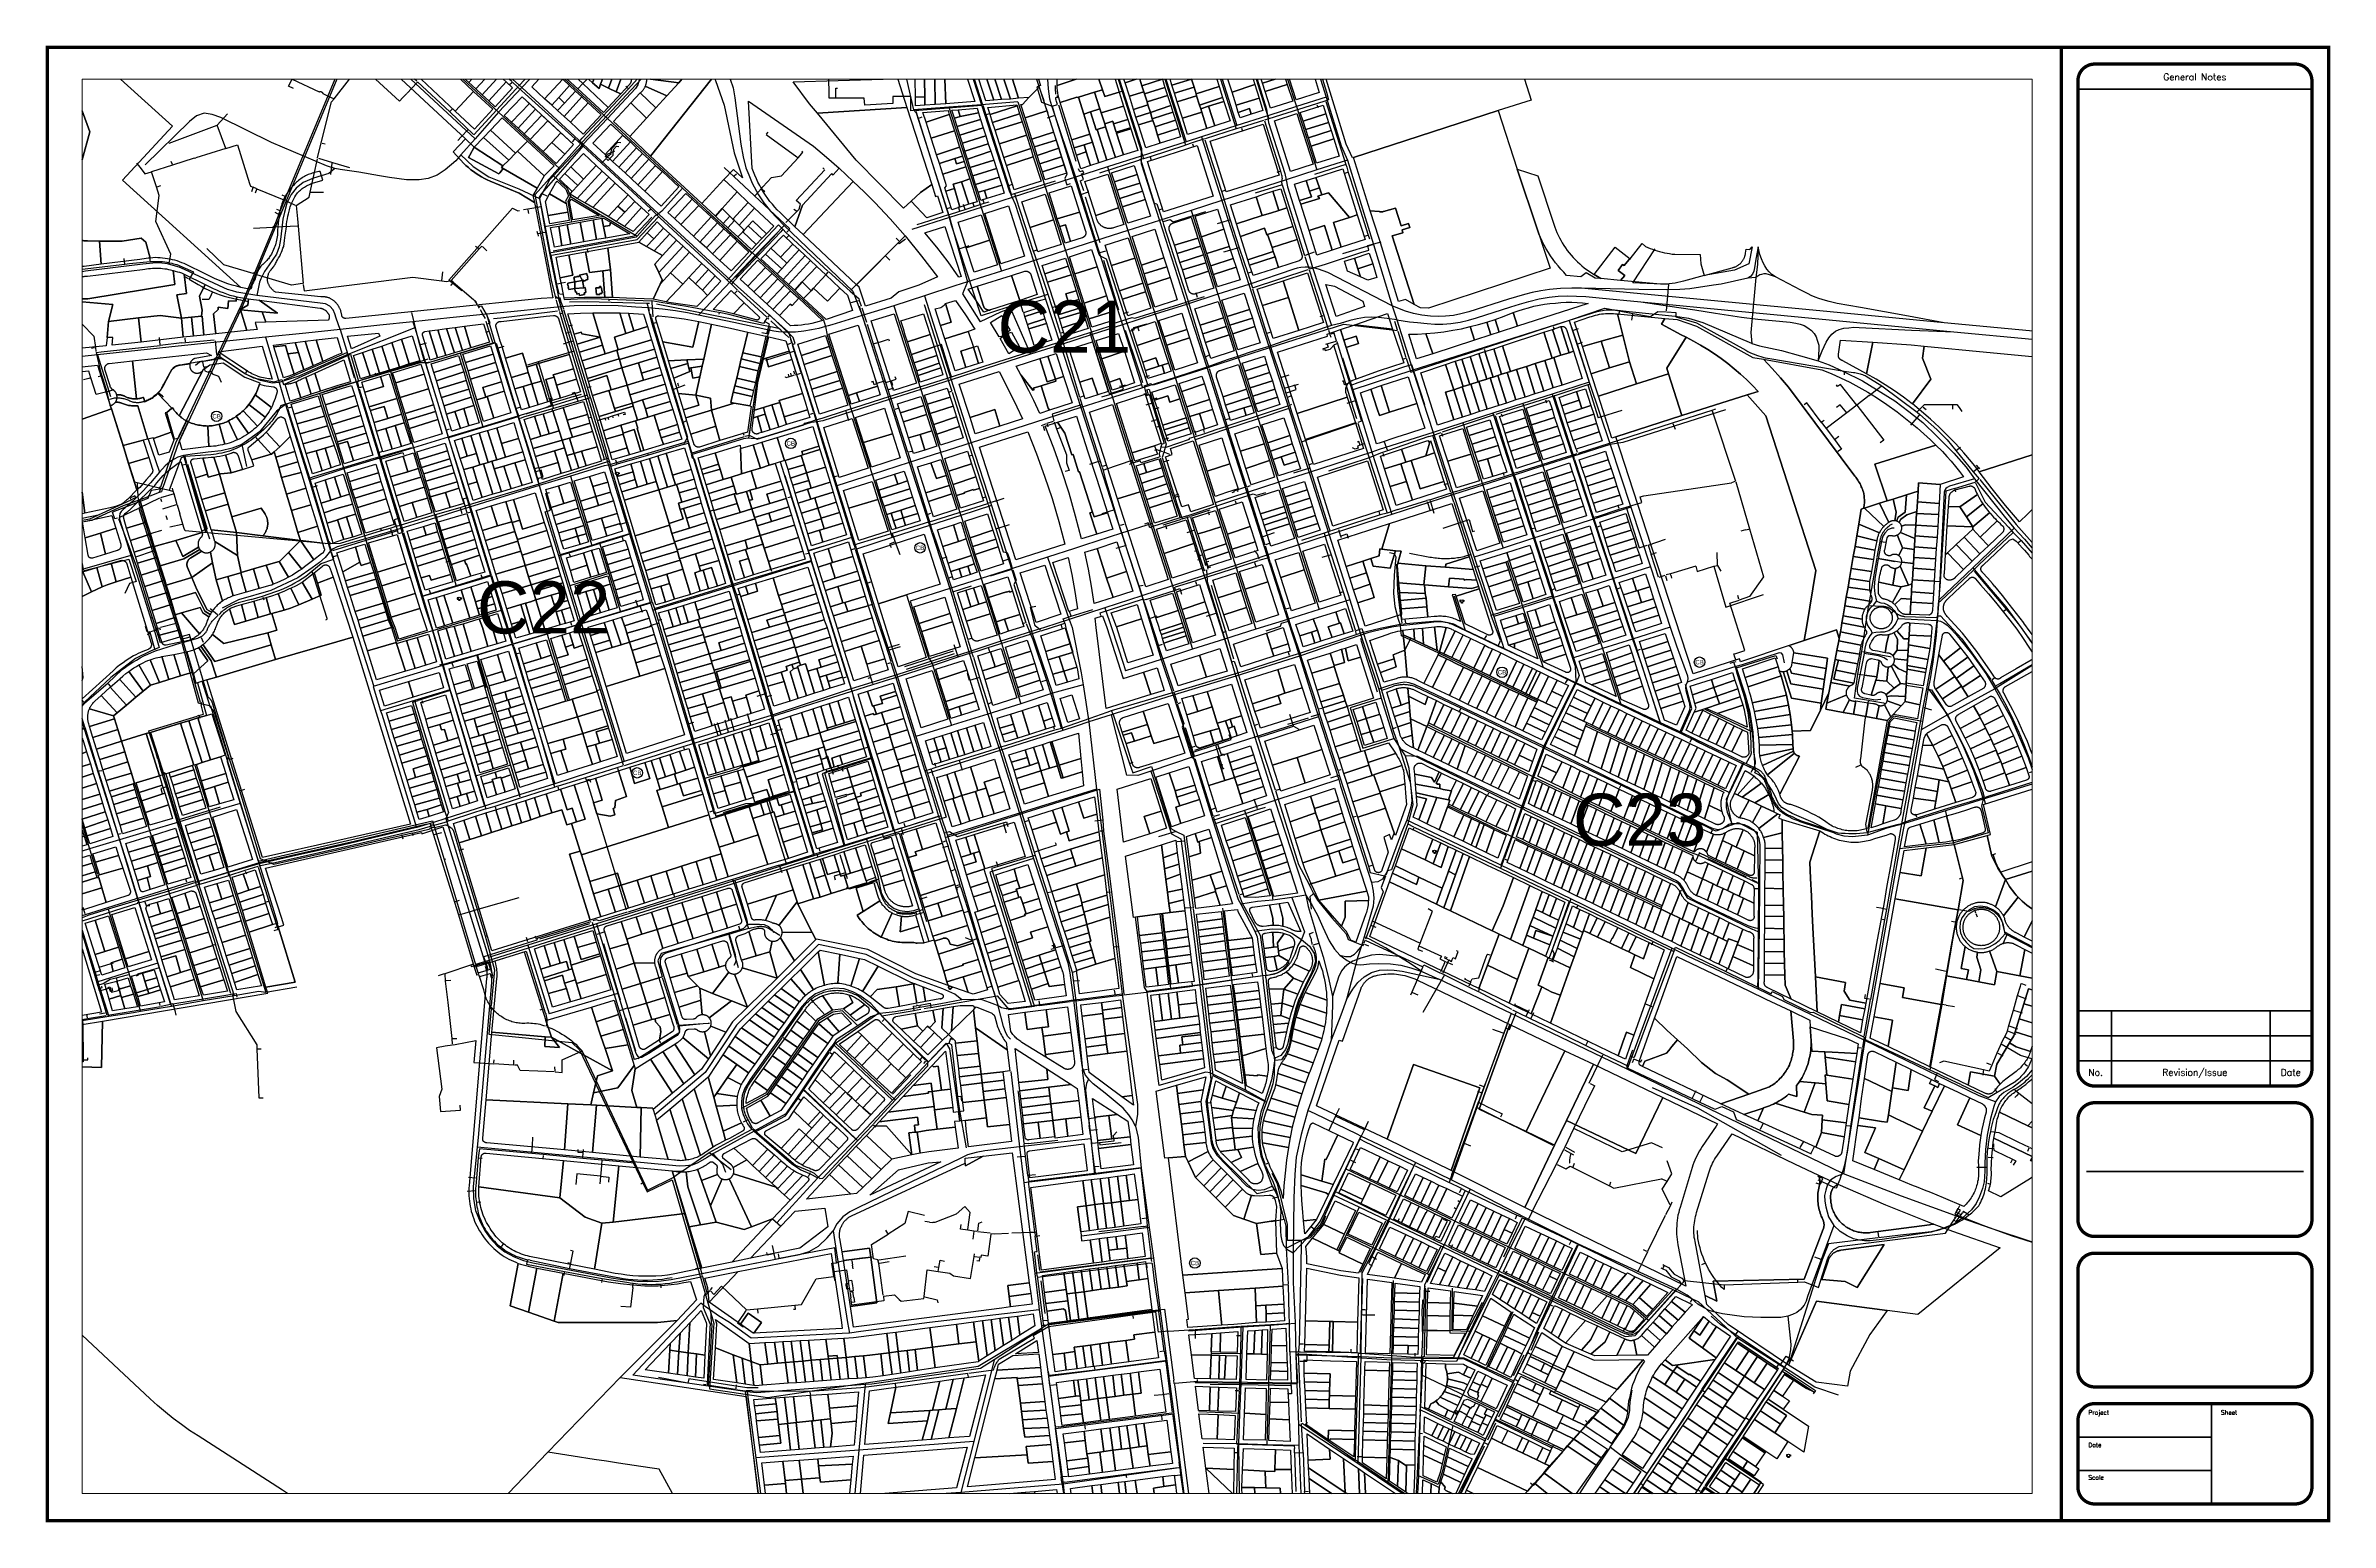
# Paper-space layout 'Layout1' of a CAD drawing. Extents: x 4 to 414, y 18 to 283.
# The model-space entities are those that its viewports show. They can reach past a viewport. Long polylines and large blocks are cut down to what shows.
import ezdxf
from ezdxf.enums import TextEntityAlignment as Align

# ---------------------------------------------------------------- set-up
doc = ezdxf.new("R2010")
doc.units = 0
doc.header["$MEASUREMENT"] = 0
for name, color, linetype in [('Parcels', 31, 'Continuous'), ('Roads', 7, 'Continuous'), ('SURV_MON', 7, 'Continuous'), ('TEXT', 2, 'Continuous'), ('Waterlines', 5, 'Continuous')]:
    doc.layers.add(name, color=color, linetype=linetype)
doc.styles.add('Roman', font='romans')
doc.styles.get("Standard").update_dxf_attribs({"font": 'arial.ttf', "height": 300})

# ---------------------------------------------------------------- blocks, each defined once
blk = doc.blocks.new('Catch Basin')
blk.add_circle((7, 32), 30)
blk.add_text('CB', height=25).set_placement((7, 32), align=Align.MIDDLE)
blk = doc.blocks.new('Hydrant')
for points in [[(0, -3), (-3, -3), (-3, -10), (0, -10)], [(12, -16), (12, -19), (6, -19), (6, -16)], [(18, -3), (21, -3), (21, -10), (18, -10)]]:
    blk.add_lwpolyline(points, close=True)
for points in [[(1, -8), (0, -8), (0, -5), (1, -5)], [(7, -14), (7, -16), (11, -16), (11, -14)], [(16, -8), (18, -8), (18, -5), (16, -5)]]:
    blk.add_lwpolyline(points)
blk.add_circle((9, -7), 7.5)

msp = doc.modelspace()

# ---------------------------------------------------------------- linework, layer by layer
at = {"layer": 'Parcels'}
for p, q in [((1896479, 455362), (1896547, 455427)), ((1896547, 455427), (1896628, 455504)), ((1896628, 455504), (1896647, 455510)), ((1896647, 455510), (1896667, 455497)), ((1896667, 455497), (1896694, 455468)), ((1896694, 455468), (1896696, 455465)), ((1896696, 455465), (1896714, 455446)), ((1896714, 455446), (1896739, 455416)), ((1896399, 455284), (1896399, 455285)), ((1896399, 455285), (1896400, 455285)), ((1896400, 455285), (1896400, 455286)), ((1896400, 455286), (1896401, 455286)), ((1896401, 455286), (1896401, 455287)), ((1896401, 455287), (1896402, 455287)), ((1896402, 455287), (1896403, 455287)), ((1896403, 455287), (1896403, 455288)), ((1896403, 455288), (1896404, 455288)), ((1896404, 455288), (1896405, 455289)), ((1896405, 455289), (1896406, 455289)), ((1896406, 455289), (1896406, 455289)), ((1896406, 455289), (1896407, 455289)), ((1896407, 455289), (1896408, 455290)), ((1896408, 455290), (1896408, 455290)), ((1896408, 455290), (1896409, 455290)), ((1896409, 455290), (1896410, 455290)), ((1896410, 455290), (1896411, 455290)), ((1896411, 455290), (1896411, 455290)), ((1896411, 455290), (1896412, 455290)), ((1896412, 455290), (1896413, 455290)), ((1896413, 455290), (1896414, 455291)), ((1896414, 455291), (1896414, 455291)), ((1896414, 455291), (1896415, 455290)), ((1896415, 455290), (1896416, 455290)), ((1896416, 455290), (1896417, 455290)), ((1896417, 455290), (1896418, 455290)), ((1896418, 455290), (1896418, 455290)), ((1896418, 455290), (1896419, 455290)), ((1896419, 455290), (1896420, 455290)), ((1896420, 455290), (1896421, 455290)), ((1896421, 455290), (1896421, 455289)), ((1896421, 455289), (1896422, 455289)), ((1896422, 455289), (1896423, 455289)), ((1896423, 455289), (1896423, 455288)), ((1896423, 455288), (1896424, 455288)), ((1896424, 455288), (1896425, 455288)), ((1896425, 455288), (1896425, 455287)), ((1896425, 455287), (1896426, 455287)), ((1896426, 455287), (1896427, 455286)), ((1896427, 455286), (1896427, 455286)), ((1896427, 455286), (1896428, 455286)), ((1896428, 455286), (1896428, 455285)), ((1896428, 455285), (1896429, 455285)), ((1896464, 455342), (1896465, 455343)), ((1896464, 455341), (1896464, 455342)), ((1896464, 455340), (1896464, 455341)), ((1896464, 455339), (1896464, 455340)), ((1896464, 455338), (1896464, 455339)), ((1896464, 455337), (1896464, 455338)), ((1896464, 455336), (1896464, 455337)), ((1896464, 455335), (1896464, 455336)), ((1896464, 455334), (1896464, 455335)), ((1896464, 455333), (1896464, 455334)), ((1896464, 455332), (1896464, 455333)), ((1896465, 455331), (1896464, 455332)), ((1896465, 455346), (1896466, 455347)), ((1896465, 455345), (1896465, 455346)), ((1896465, 455344), (1896465, 455345)), ((1896465, 455343), (1896465, 455344)), ((1896465, 455330), (1896465, 455331)), ((1896465, 455331), (1896465, 455331)), ((1896465, 455329), (1896465, 455330)), ((1896466, 455328), (1896465, 455329)), ((1896466, 455348), (1896467, 455349)), ((1896466, 455347), (1896466, 455348)), ((1896466, 455347), (1896466, 455347)), ((1896466, 455327), (1896466, 455328)), ((1896466, 455326), (1896466, 455327)), ((1896467, 455325), (1896466, 455326)), ((1896467, 455350), (1896468, 455351)), ((1896467, 455349), (1896467, 455350)), ((1896467, 455324), (1896467, 455325)), ((1896468, 455324), (1896467, 455324)), ((1896468, 455351), (1896468, 455352)), ((1896468, 455352), (1896469, 455352)), ((1896468, 455323), (1896468, 455324)), ((1896469, 455322), (1896468, 455323)), ((1896469, 455353), (1896470, 455354)), ((1896469, 455352), (1896469, 455353)), ((1896469, 455321), (1896469, 455322)), ((1896470, 455320), (1896469, 455321)), ((1896470, 455354), (1896470, 455355)), ((1896470, 455355), (1896471, 455355)), ((1896471, 455320), (1896470, 455320)), ((1896471, 455356), (1896472, 455357)), ((1896471, 455355), (1896471, 455356)), ((1896471, 455319), (1896471, 455320)), ((1896472, 455318), (1896471, 455319)), ((1896472, 455357), (1896473, 455357)), ((1896473, 455317), (1896472, 455318)), ((1896472, 455318), (1896472, 455318)), ((1896473, 455357), (1896474, 455358)), ((1896474, 455316), (1896473, 455317)), ((1896474, 455358), (1896474, 455359)), ((1896474, 455359), (1896475, 455359)), ((1896501, 455287), (1896474, 455316)), ((1896475, 455359), (1896476, 455360)), ((1896476, 455360), (1896477, 455361)), ((1896476, 455360), (1896476, 455360)), ((1896477, 455361), (1896478, 455361)), ((1896478, 455361), (1896479, 455362)), ((1896530, 455253), (1896501, 455287)), ((1896739, 455416), (1896744, 455410)), ((1896744, 455410), (1896781, 455365)), ((1896781, 455365), (1896795, 455349)), ((1896795, 455349), (1896815, 455323)), ((1896261, 455153), (1896262, 455154)), ((1896262, 455154), (1896264, 455156)), ((1896264, 455156), (1896265, 455158)), ((1896265, 455158), (1896267, 455160)), ((1896267, 455160), (1896268, 455161)), ((1896268, 455161), (1896269, 455162)), ((1896269, 455162), (1896271, 455163)), ((1896271, 455163), (1896316, 455206)), ((1896316, 455206), (1896398, 455283)), ((1896398, 455283), (1896398, 455284)), ((1896398, 455284), (1896399, 455284)), ((1896429, 455285), (1896430, 455284)), ((1896430, 455284), (1896430, 455283)), ((1896430, 455283), (1896431, 455283)), ((1896431, 455283), (1896431, 455282)), ((1896431, 455282), (1896432, 455282)), ((1896432, 455282), (1896432, 455281)), ((1896432, 455281), (1896432, 455280)), ((1896432, 455280), (1896462, 455247)), ((1896462, 455247), (1896507, 455195)), ((1896507, 455195), (1896547, 455147)), ((1896542, 455239), (1896530, 455253)), ((1896543, 455238), (1896542, 455239)), ((1896587, 455184), (1896543, 455238)), ((1896627, 455134), (1896587, 455184)), ((1896248, 455119), (1896249, 455121)), ((1896248, 455117), (1896248, 455119)), ((1896248, 455114), (1896248, 455117)), ((1896248, 455112), (1896248, 455114)), ((1896248, 455110), (1896248, 455112)), ((1896248, 455108), (1896248, 455110)), ((1896249, 455105), (1896248, 455108)), ((1896249, 455126), (1896250, 455128)), ((1896249, 455123), (1896249, 455126)), ((1896249, 455121), (1896249, 455123)), ((1896249, 455103), (1896249, 455105)), ((1896249, 455101), (1896249, 455103)), ((1896250, 455099), (1896249, 455101)), ((1896250, 455130), (1896251, 455132)), ((1896250, 455128), (1896250, 455130)), ((1896251, 455096), (1896250, 455099)), ((1896251, 455132), (1896252, 455135)), ((1896251, 455094), (1896251, 455096)), ((1896252, 455092), (1896251, 455094)), ((1896252, 455137), (1896253, 455139)), ((1896252, 455135), (1896252, 455137)), ((1896253, 455090), (1896252, 455092)), ((1896253, 455139), (1896254, 455141)), ((1896254, 455088), (1896253, 455090)), ((1896254, 455141), (1896255, 455143)), ((1896254, 455086), (1896254, 455088)), ((1896255, 455084), (1896254, 455086)), ((1896255, 455143), (1896256, 455145)), ((1896257, 455082), (1896255, 455084)), ((1896256, 455145), (1896257, 455147)), ((1896257, 455147), (1896258, 455149)), ((1896258, 455080), (1896257, 455082)), ((1896258, 455149), (1896260, 455151)), ((1896259, 455078), (1896258, 455080)), ((1896260, 455076), (1896259, 455078)), ((1896260, 455151), (1896261, 455153)), ((1896262, 455074), (1896260, 455076)), ((1896263, 455072), (1896262, 455074)), ((1896264, 455071), (1896263, 455072)), ((1896266, 455069), (1896264, 455071)), ((1896270, 455064), (1896266, 455069)), ((1896313, 455015), (1896270, 455064)), ((1896547, 455147), (1896586, 455098)), ((1896586, 455098), (1896631, 455043)), ((1896669, 455081), (1896627, 455134)), ((1896631, 455043), (1896670, 454990)), ((1896710, 455028), (1896669, 455081)), ((1896711, 455027), (1896710, 455028)), ((1896711, 455026), (1896711, 455027)), ((1896748, 454975), (1896711, 455026)), ((1896358, 454967), (1896313, 455015)), ((1896400, 454915), (1896358, 454967)), ((1896440, 454862), (1896400, 454915)), ((1896670, 454990), (1896707, 454937)), ((1896707, 454937), (1896739, 454888)), ((1896785, 454918), (1896748, 454975)), ((1896807, 454884), (1896785, 454918)), ((1896479, 454807), (1896440, 454862)), ((1896515, 454755), (1896479, 454807)), ((1896666, 454762), (1896577, 454710)), ((1896753, 454813), (1896666, 454762)), ((1896697, 454712), (1896789, 454764)), ((1896739, 454888), (1896760, 454855)), ((1896754, 454813), (1896753, 454813)), ((1896755, 454814), (1896754, 454813)), ((1896756, 454815), (1896755, 454814)), ((1896757, 454816), (1896756, 454815)), ((1896756, 454815), (1896756, 454815)), ((1896758, 454817), (1896757, 454816)), ((1896759, 454818), (1896758, 454817)), ((1896758, 454817), (1896758, 454817)), ((1896760, 454819), (1896759, 454818)), ((1896760, 454855), (1896761, 454854)), ((1896761, 454821), (1896760, 454820)), ((1896760, 454820), (1896760, 454819)), ((1896761, 454854), (1896762, 454853)), ((1896762, 454821), (1896761, 454821)), ((1896762, 454853), (1896762, 454852)), ((1896762, 454852), (1896763, 454851)), ((1896763, 454823), (1896762, 454822)), ((1896762, 454822), (1896762, 454821)), ((1896763, 454851), (1896763, 454850)), ((1896763, 454850), (1896763, 454849)), ((1896763, 454849), (1896764, 454849)), ((1896764, 454826), (1896763, 454825)), ((1896763, 454825), (1896763, 454824)), ((1896763, 454824), (1896763, 454823)), ((1896764, 454849), (1896764, 454848)), ((1896764, 454848), (1896765, 454847)), ((1896765, 454828), (1896764, 454827)), ((1896764, 454827), (1896764, 454826)), ((1896765, 454847), (1896765, 454846)), ((1896765, 454846), (1896765, 454845)), ((1896765, 454845), (1896765, 454844)), ((1896765, 454844), (1896766, 454843)), ((1896766, 454832), (1896765, 454831)), ((1896765, 454831), (1896765, 454830)), ((1896765, 454830), (1896765, 454829)), ((1896765, 454829), (1896765, 454828)), ((1896766, 454843), (1896766, 454842)), ((1896766, 454842), (1896766, 454841)), ((1896766, 454841), (1896766, 454840)), ((1896766, 454840), (1896766, 454839)), ((1896766, 454839), (1896766, 454838)), ((1896766, 454838), (1896766, 454837)), ((1896766, 454837), (1896766, 454836)), ((1896766, 454836), (1896766, 454835)), ((1896766, 454835), (1896766, 454834)), ((1896766, 454834), (1896766, 454833)), ((1896766, 454833), (1896766, 454832)), ((1896789, 454764), (1896790, 454764)), ((1896790, 454764), (1896791, 454765)), ((1896791, 454765), (1896792, 454765)), ((1896792, 454765), (1896793, 454765)), ((1896793, 454765), (1896794, 454765)), ((1896794, 454765), (1896795, 454765)), ((1896795, 454765), (1896797, 454765)), ((1896797, 454765), (1896798, 454765)), ((1896798, 454765), (1896799, 454765)), ((1896799, 454765), (1896800, 454765)), ((1896800, 454765), (1896801, 454765)), ((1896801, 454765), (1896802, 454765)), ((1896802, 454765), (1896803, 454764)), ((1896803, 454764), (1896804, 454764)), ((1896804, 454764), (1896805, 454764)), ((1896805, 454764), (1896806, 454764)), ((1896806, 454764), (1896807, 454763)), ((1896807, 454883), (1896807, 454884)), ((1896808, 454882), (1896807, 454883)), ((1896807, 454763), (1896808, 454763)), ((1896808, 454881), (1896808, 454882)), ((1896809, 454880), (1896808, 454881)), ((1896808, 454763), (1896809, 454762)), ((1896809, 454879), (1896809, 454880)), ((1896810, 454879), (1896809, 454879)), ((1896809, 454762), (1896810, 454762)), ((1896810, 454878), (1896810, 454879)), ((1896811, 454877), (1896810, 454878)), ((1896810, 454762), (1896811, 454762)), ((1896812, 454876), (1896811, 454877)), ((1896811, 454762), (1896812, 454761)), ((1896813, 454875), (1896812, 454876)), ((1896812, 454761), (1896813, 454760)), ((1896813, 454874), (1896813, 454875)), ((1896814, 454874), (1896813, 454874)), ((1896813, 454760), (1896814, 454760)), ((1896814, 454760), (1896815, 454759)), ((1896538, 454720), (1896515, 454755)), ((1896539, 454720), (1896538, 454720)), ((1896539, 454719), (1896539, 454720)), ((1896539, 454718), (1896539, 454719)), ((1896540, 454717), (1896539, 454718)), ((1896540, 454716), (1896540, 454717)), ((1896540, 454717), (1896540, 454717)), ((1896541, 454715), (1896540, 454716)), ((1896541, 454714), (1896541, 454715)), ((1896542, 454714), (1896541, 454714)), ((1896542, 454713), (1896542, 454714)), ((1896543, 454712), (1896542, 454713)), ((1896544, 454712), (1896543, 454712)), ((1896544, 454711), (1896544, 454712)), ((1896545, 454711), (1896544, 454711)), ((1896545, 454710), (1896545, 454711)), ((1896546, 454710), (1896545, 454710)), ((1896547, 454709), (1896546, 454710)), ((1896548, 454708), (1896547, 454709)), ((1896547, 454709), (1896547, 454709)), ((1896549, 454708), (1896548, 454708)), ((1896550, 454707), (1896549, 454708)), ((1896551, 454706), (1896550, 454707)), ((1896550, 454707), (1896550, 454707)), ((1896552, 454706), (1896551, 454706)), ((1896553, 454706), (1896552, 454706)), ((1896554, 454705), (1896553, 454706)), ((1896553, 454706), (1896553, 454706)), ((1896555, 454705), (1896554, 454705)), ((1896556, 454705), (1896555, 454705)), ((1896557, 454705), (1896556, 454705)), ((1896558, 454704), (1896557, 454705)), ((1896559, 454704), (1896558, 454704)), ((1896558, 454704), (1896558, 454704)), ((1896560, 454704), (1896559, 454704)), ((1896561, 454704), (1896560, 454704)), ((1896562, 454704), (1896561, 454704)), ((1896563, 454704), (1896562, 454704)), ((1896564, 454704), (1896563, 454704)), ((1896563, 454704), (1896563, 454704)), ((1896565, 454704), (1896564, 454704)), ((1896566, 454705), (1896565, 454704)), ((1896567, 454705), (1896566, 454705)), ((1896568, 454705), (1896567, 454705)), ((1896569, 454705), (1896568, 454705)), ((1896568, 454705), (1896568, 454705)), ((1896570, 454706), (1896569, 454705)), ((1896571, 454706), (1896570, 454706)), ((1896572, 454706), (1896571, 454706)), ((1896573, 454707), (1896572, 454707)), ((1896572, 454707), (1896572, 454706)), ((1896574, 454708), (1896573, 454707)), ((1896575, 454708), (1896574, 454708)), ((1896576, 454709), (1896575, 454708)), ((1896575, 454708), (1896575, 454708)), ((1896577, 454709), (1896576, 454709)), ((1896577, 454710), (1896577, 454709)), ((1896591, 454639), (1896592, 454640)), ((1896591, 454638), (1896591, 454639)), ((1896591, 454637), (1896591, 454638)), ((1896591, 454636), (1896591, 454637)), ((1896591, 454635), (1896591, 454636)), ((1896592, 454634), (1896591, 454635)), ((1896592, 454644), (1896593, 454645)), ((1896592, 454643), (1896592, 454644)), ((1896592, 454642), (1896592, 454643)), ((1896592, 454641), (1896592, 454642)), ((1896592, 454640), (1896592, 454641)), ((1896592, 454640), (1896592, 454640)), ((1896592, 454633), (1896592, 454634)), ((1896592, 454632), (1896592, 454633)), ((1896592, 454631), (1896592, 454632)), ((1896592, 454630), (1896592, 454631)), ((1896592, 454629), (1896592, 454630)), ((1896593, 454628), (1896592, 454629)), ((1896593, 454647), (1896594, 454648)), ((1896593, 454646), (1896593, 454647)), ((1896593, 454645), (1896593, 454646)), ((1896593, 454627), (1896593, 454628)), ((1896593, 454628), (1896593, 454628)), ((1896594, 454648), (1896594, 454649)), ((1896594, 454649), (1896595, 454649)), ((1896595, 454650), (1896596, 454651)), ((1896595, 454649), (1896595, 454650)), ((1896596, 454652), (1896597, 454653)), ((1896596, 454651), (1896596, 454652)), ((1896597, 454653), (1896598, 454654)), ((1896597, 454653), (1896597, 454653)), ((1896598, 454654), (1896598, 454655)), ((1896598, 454655), (1896599, 454655)), ((1896599, 454655), (1896600, 454656)), ((1896600, 454656), (1896600, 454657)), ((1896600, 454657), (1896601, 454657)), ((1896601, 454657), (1896602, 454658)), ((1896602, 454658), (1896602, 454659)), ((1896602, 454659), (1896603, 454659)), ((1896603, 454659), (1896604, 454660)), ((1896604, 454660), (1896605, 454660)), ((1896605, 454660), (1896606, 454661)), ((1896606, 454661), (1896697, 454712)), ((1896606, 454661), (1896606, 454661)), ((1896594, 454626), (1896593, 454627)), ((1896594, 454625), (1896594, 454626)), ((1896594, 454624), (1896594, 454625)), ((1896595, 454623), (1896594, 454624)), ((1896595, 454622), (1896595, 454623)), ((1896621, 454575), (1896595, 454622)), ((1896648, 454524), (1896621, 454575)), ((1896678, 454464), (1896648, 454524)), ((1896704, 454405), (1896678, 454464)), ((1896731, 454344), (1896704, 454405)), ((1896755, 454281), (1896731, 454344)), ((1896777, 454219), (1896755, 454281)), ((1896794, 454166), (1896777, 454219)), ((1896795, 454166), (1896794, 454166)), ((1896795, 454165), (1896795, 454166)), ((1896795, 454164), (1896795, 454165)), ((1896796, 454164), (1896795, 454164)), ((1896796, 454163), (1896796, 454164)), ((1896796, 454162), (1896796, 454163)), ((1896797, 454162), (1896796, 454162)), ((1896797, 454161), (1896797, 454162)), ((1896798, 454160), (1896797, 454161)), ((1896797, 454161), (1896797, 454161)), ((1896799, 454159), (1896798, 454160)), ((1896798, 454160), (1896798, 454160)), ((1896800, 454158), (1896799, 454159)), ((1896799, 454159), (1896799, 454159)), ((1896801, 454157), (1896800, 454158)), ((1896800, 454158), (1896800, 454158)), ((1896802, 454156), (1896801, 454157)), ((1896801, 454157), (1896801, 454157)), ((1896803, 454156), (1896802, 454156)), ((1896802, 454156), (1896802, 454156)), ((1896803, 454155), (1896803, 454156)), ((1896804, 454155), (1896803, 454155)), ((1896805, 454155), (1896804, 454155)), ((1896805, 454154), (1896805, 454155)), ((1896806, 454154), (1896805, 454154)), ((1896807, 454154), (1896806, 454154)), ((1896808, 454153), (1896807, 454154)), ((1896807, 454154), (1896807, 454154)), ((1896809, 454153), (1896808, 454153)), ((1896810, 454153), (1896809, 454153)), ((1896809, 454153), (1896809, 454153)), ((1896811, 454153), (1896810, 454153)), ((1896812, 454153), (1896811, 454153)), ((1896811, 454153), (1896811, 454153)), ((1896813, 454153), (1896812, 454153)), ((1896814, 454153), (1896813, 454153)), ((1896813, 454153), (1896813, 454153)), ((1896815, 454153), (1896814, 454153))]:
    msp.add_line(p, q, dxfattribs=at)
for points in [[(1887000, 458501), (1887740, 457812), (1887670, 457738), (1887730, 457671), (1887743, 457659), (1887757, 457647), (1887772, 457635), (1887786, 457624), (1887801, 457614), (1887817, 457604), (1887833, 457594), (1887849, 457585), (1887865, 457577), (1887882, 457569), (1888050, 457500), (1888137, 457447), (1888244, 456898), (1888176, 456894), (1887052, 456779), (1887051, 456779), (1887051, 456779), (1887050, 456779), (1887049, 456779), (1887048, 456779), (1887048, 456779), (1887047, 456779), (1887046, 456779), (1887045, 456779), (1887044, 456779), (1887044, 456780), (1887043, 456780), (1887042, 456780), (1887042, 456780), (1887041, 456781), (1887040, 456781), (1887039, 456781), (1887039, 456782), (1887038, 456782), (1887037, 456782), (1887037, 456783), (1887036, 456783), (1887036, 456784), (1887035, 456784), (1887035, 456785), (1887034, 456785), (1887033, 456786), (1887033, 456787), (1887032, 456787), (1887032, 456788), (1887032, 456788), (1887031, 456789), (1887031, 456790), (1887030, 456790), (1887030, 456791), (1887030, 456792), (1887029, 456792), (1887029, 456793), (1887029, 456794), (1887029, 456795), (1887028, 456795), (1887028, 456796), (1887028, 456800), (1887027, 456804), (1887026, 456808), (1887025, 456812), (1887024, 456816), (1887023, 456820), (1887022, 456824), (1887021, 456828), (1887019, 456832), (1887017, 456836), (1887016, 456839), (1887014, 456843), (1887012, 456847), (1887010, 456850), (1887007, 456853), (1887005, 456857), (1887003, 456860), (1887000, 456863), (1886998, 456866), (1886996, 456869), (1886993, 456871), (1886991, 456874), (1886988, 456876), (1886986, 456879), (1886983, 456881), (1886980, 456883), (1886977, 456885), (1886974, 456887), (1886971, 456889), (1886968, 456891), (1886965, 456892), (1886962, 456894), (1886959, 456895), (1886956, 456897), (1886952, 456898), (1886949, 456899), (1886945, 456900), (1886942, 456901), (1886939, 456902), (1886935, 456902), (1886932, 456903), (1886928, 456903), (1886925, 456903), (1886921, 456903), (1886918, 456903), (1886914, 456903), (1886911, 456903), (1886907, 456903), (1886647, 456931), (1886644, 456933), (1886641, 456935), (1886638, 456937), (1886636, 456939), (1886633, 456941), (1886630, 456943), (1886628, 456946), (1886626, 456948), (1886623, 456951), (1886621, 456953), (1886619, 456956), (1886617, 456959), (1886615, 456962), (1886613, 456965), (1886611, 456968), (1886610, 456971), (1886608, 456974), (1886607, 456977), (1886605, 456980), (1886604, 456983), (1886603, 456986), (1886602, 456990), (1886601, 456993), (1886600, 456996), (1886600, 457000), (1886600, 457004), (1886600, 457007), (1886601, 457011), (1886601, 457015), (1886602, 457019), (1886603, 457022), (1886604, 457026), (1886605, 457030), (1886606, 457033), (1886607, 457037), (1886609, 457041), (1886611, 457044), (1886612, 457047), (1886614, 457051), (1886616, 457054), (1886621, 457059), (1886625, 457064), (1886629, 457069), (1886633, 457074), (1886637, 457079), (1886640, 457084), (1886644, 457090), (1886647, 457095), (1886650, 457101), (1886653, 457107), (1886659, 457117), (1886665, 457128), (1886671, 457138), (1886676, 457149), (1886681, 457160), (1886686, 457171), (1886690, 457183), (1886694, 457194), (1886698, 457227), (1886703, 457259), (1886709, 457292), (1886710, 457307), (1886711, 457322), (1886713, 457337), (1886715, 457352), (1886718, 457367), (1886721, 457381), (1886725, 457396), (1886727, 457405), (1886730, 457414), (1886732, 457422), (1886735, 457431), (1886739, 457440), (1886742, 457448), (1886746, 457456), (1886750, 457464), (1886754, 457472), (1886759, 457480), (1886764, 457488), (1886769, 457496), (1886774, 457503), (1886779, 457508), (1886785, 457513), (1886790, 457518), (1886796, 457523), (1886801, 457527), (1886807, 457531), (1886813, 457535), (1886820, 457539), (1886826, 457543), (1886832, 457546), (1886839, 457549), (1886846, 457552), (1886852, 457555), (1886859, 457557), (1886866, 457560), (1886873, 457562), (1886874, 457562), (1886919, 457575), (1886904, 457624), (1886897, 457624), (1886889, 457622), (1886881, 457621), (1886873, 457619), (1886865, 457617), (1886857, 457615), (1886850, 457612), (1886842, 457610), (1886835, 457607), (1886828, 457603), (1886820, 457600), (1886813, 457596), (1886806, 457592), (1886800, 457588), (1886793, 457583), (1886787, 457578), (1886780, 457573), (1886774, 457568), (1886768, 457563), (1886762, 457557), (1886757, 457552), (1886750, 457545), (1886743, 457538), (1886737, 457531), (1886731, 457523), (1886725, 457516), (1886719, 457508), (1886714, 457500), (1886708, 457492), (1886704, 457483), (1886699, 457475), (1886695, 457466), (1886691, 457457), (1886687, 457448), (1886684, 457439), (1886681, 457430), (1886678, 457421), (1886676, 457411), (1886674, 457402), (1886672, 457392), (1886671, 457383), (1886667, 457364), (1886664, 457345), (1886662, 457326), (1886660, 457306), (1886659, 457287), (1886659, 457268), (1886658, 457259), (1886657, 457249), (1886655, 457240), (1886653, 457230), (1886651, 457221), (1886649, 457212), (1886646, 457203), (1886643, 457194), (1886640, 457185), (1886636, 457176), (1886632, 457167), (1886628, 457159), (1886624, 457150), (1886620, 457144), (1886617, 457139), (1886613, 457133), (1886610, 457128), (1886606, 457123), (1886601, 457118), (1886597, 457113), (1886593, 457108), (1886588, 457103), (1886583, 457099), (1886578, 457094), (1886573, 457090), (1886568, 457086), (1886563, 457080), (1886559, 457074), (1886555, 457068), (1886551, 457062), (1886548, 457055), (1886545, 457049), (1886541, 457042), (1886539, 457035), (1886536, 457029), (1886533, 457022), (1886531, 457015), (1886529, 457008), (1886524, 456998), (1886520, 456988), (1886515, 456978), (1886511, 456968), (1886508, 456957), (1886505, 456947), (1886485, 456950), (1886466, 456953), (1886447, 456957), (1886447, 456957), (1885767, 457575), (1886053, 457886), (1885610, 458288)], [(1885452, 457404), (1885579, 457854), (1885487, 458095), (1885466, 458108)], [(1885473, 458121), (1885481, 458133), (1885524, 458209), (1885532, 458207), (1885556, 458240)], [(1885610, 458288), (1886053, 457886), (1885767, 457575), (1886447, 456957), (1886447, 456957), (1886422, 456964), (1886397, 456971), (1886372, 456979), (1886348, 456988), (1886324, 456997), (1886300, 457008), (1886277, 457019), (1886254, 457031), (1886121, 457095), (1886108, 457100), (1886095, 457105), (1886081, 457110), (1886068, 457114), (1886054, 457117), (1886040, 457121), (1886026, 457123), (1886012, 457125), (1885997, 457127), (1885983, 457128), (1885969, 457128), (1885955, 457129), (1885940, 457128), (1885926, 457127), (1885900, 457219), (1885874, 457241), (1885765, 457223), (1885633, 457224), (1885564, 457225), (1885560, 457225), (1885556, 457225), (1885552, 457225), (1885548, 457226), (1885544, 457226), (1885539, 457227), (1885535, 457228), (1885531, 457229), (1885527, 457230), (1885523, 457231), (1885519, 457233), (1885515, 457234), (1885511, 457236), (1885508, 457238), (1885504, 457240), (1885500, 457242), (1885497, 457244), (1885493, 457246), (1885490, 457249), (1885486, 457251), (1885483, 457254), (1885480, 457257), (1885477, 457260)], [(1888656, 458212), (1888658, 458212), (1888660, 458211), (1888662, 458211), (1888663, 458210), (1888665, 458209), (1888667, 458208), (1888669, 458207), (1888670, 458206), (1888672, 458205), (1888673, 458204), (1888675, 458203), (1888676, 458202), (1888678, 458201), (1888679, 458199), (1888681, 458198), (1888682, 458197), (1888683, 458195), (1888684, 458194), (1888686, 458192), (1888687, 458191), (1888688, 458189), (1888689, 458187), (1888690, 458186), (1888691, 458184), (1888691, 458182), (1888692, 458180), (1888693, 458179), (1888693, 458177), (1888694, 458175), (1888695, 458173), (1888695, 458171), (1888695, 458169), (1888696, 458168), (1888696, 458166), (1888696, 458164), (1888696, 458162), (1888696, 458160), (1888696, 458158), (1888696, 458156), (1888696, 458154), (1888696, 458152), (1888695, 458150), (1888695, 458148), (1888695, 458147), (1888694, 458145), (1888694, 458143), (1888693, 458141), (1888692, 458139), (1888692, 458138), (1888691, 458136), (1888690, 458134), (1888689, 458132), (1888688, 458131), (1888687, 458129), (1888686, 458128), (1888685, 458126), (1888684, 458125), (1888634, 458071), (1888607, 458084), (1888656, 458213)], [(1885477, 457260), (1885480, 457257), (1885483, 457254), (1885486, 457251), (1885490, 457249), (1885493, 457246), (1885497, 457244), (1885500, 457242), (1885504, 457240), (1885508, 457238), (1885511, 457236), (1885515, 457234), (1885519, 457233), (1885523, 457231), (1885527, 457230), (1885531, 457229), (1885535, 457228), (1885539, 457227), (1885544, 457226), (1885548, 457226), (1885552, 457225), (1885556, 457225), (1885560, 457225), (1885564, 457225), (1885633, 457224), (1885643, 457091), (1885546, 457079), (1885542, 457079), (1885538, 457079), (1885534, 457079), (1885530, 457078), (1885526, 457077), (1885522, 457077), (1885518, 457076), (1885514, 457075), (1885510, 457073), (1885506, 457072), (1885503, 457071), (1885499, 457069), (1885495, 457067), (1885492, 457065), (1885488, 457063), (1885485, 457061), (1885481, 457059), (1885478, 457057), (1885475, 457054)], [(1885476, 456986), (1885479, 456988), (1885482, 456991), (1885485, 456994), (1885487, 456996), (1885490, 456999), (1885493, 457001), (1885497, 457003), (1885500, 457005), (1885503, 457007), (1885506, 457009), (1885510, 457011), (1885513, 457012), (1885517, 457014), (1885520, 457015), (1885524, 457017), (1885527, 457018), (1885531, 457019), (1885535, 457020), (1885539, 457020), (1885542, 457021), (1885546, 457021), (1885550, 457022), (1885554, 457022), (1885558, 457022), (1885561, 457022), (1885565, 457022), (1885882, 457060), (1885894, 457062), (1885905, 457064), (1885916, 457066), (1885928, 457067), (1885939, 457068), (1885951, 457069), (1885963, 457069), (1885974, 457069), (1885986, 457068), (1885997, 457067), (1886009, 457065), (1886020, 457064), (1886031, 457061), (1886043, 457059), (1886058, 457055), (1886058, 457055), (1886068, 456974), (1885566, 456892), (1885512, 456893), (1885518, 456876), (1885436, 456830)], [(1885395, 455849), (1885480, 455670), (1885480, 455669), (1885481, 455668), (1885481, 455667), (1885482, 455666), (1885482, 455665), (1885483, 455664), (1885483, 455664), (1885484, 455663), (1885485, 455662), (1885485, 455661), (1885486, 455660), (1885487, 455660), (1885488, 455659), (1885488, 455658), (1885489, 455657), (1885490, 455657), (1885491, 455656), (1885492, 455656), (1885493, 455655), (1885494, 455655), (1885495, 455654), (1885496, 455654), (1885496, 455653), (1885497, 455653), (1885498, 455652), (1885499, 455652), (1885500, 455652), (1885502, 455652), (1885503, 455651), (1885504, 455651), (1885505, 455651), (1885506, 455651), (1885507, 455651), (1885508, 455651), (1885509, 455651), (1885510, 455651), (1885511, 455651), (1885512, 455651), (1885338, 455624)], [(1885437, 456165), (1885703, 456258), (1885769, 456047), (1885801, 455945), (1885801, 455945), (1885849, 455792), (1885798, 455741), (1885794, 455738), (1885790, 455734), (1885786, 455730), (1885782, 455727), (1885778, 455723), (1885774, 455720), (1885769, 455717), (1885765, 455714), (1885760, 455711), (1885756, 455709), (1885751, 455706), (1885746, 455704), (1885741, 455702), (1885736, 455700), (1885731, 455698), (1885726, 455696), (1885695, 455689), (1885550, 455659), (1885533, 455781), (1885346, 456114)], [(1885346, 456114), (1885533, 455781), (1885550, 455659), (1885512, 455651), (1885511, 455651), (1885510, 455651), (1885509, 455651), (1885508, 455651), (1885507, 455651), (1885506, 455651), (1885505, 455651), (1885504, 455651), (1885503, 455651), (1885502, 455652), (1885500, 455652), (1885499, 455652), (1885498, 455652), (1885497, 455653), (1885496, 455653), (1885496, 455654), (1885495, 455654), (1885494, 455655), (1885493, 455655), (1885492, 455656), (1885491, 455656), (1885490, 455657), (1885489, 455657), (1885488, 455658), (1885488, 455659), (1885487, 455660), (1885486, 455660), (1885485, 455661), (1885485, 455662), (1885484, 455663), (1885483, 455664), (1885483, 455664), (1885482, 455665), (1885482, 455666), (1885481, 455667), (1885481, 455668), (1885480, 455669), (1885480, 455670), (1885395, 455849)], [(1885477, 455584), (1885478, 455584), (1885478, 455583), (1885478, 455582), (1885478, 455582), (1885478, 455581), (1885479, 455580), (1885479, 455580), (1885479, 455579), (1885497, 455477), (1885418, 455451)], [(1885418, 455451), (1885497, 455477), (1885512, 455392), (1885512, 455392), (1885512, 455391), (1885512, 455390), (1885512, 455390), (1885512, 455389), (1885512, 455388), (1885512, 455388), (1885512, 455387), (1885512, 455386), (1885512, 455386), (1885512, 455385), (1885512, 455384), (1885512, 455384), (1885511, 455383), (1885511, 455382), (1885511, 455382), (1885511, 455381), (1885510, 455380), (1885510, 455380), (1885510, 455379), (1885509, 455379), (1885509, 455378), (1885509, 455377), (1885508, 455377), (1885508, 455376), (1885507, 455376), (1885507, 455375), (1885507, 455375), (1885506, 455374), (1885506, 455374), (1885505, 455373), (1885504, 455373), (1885504, 455373), (1885503, 455372), (1885503, 455372), (1885502, 455371), (1885502, 455371), (1885501, 455371), (1885500, 455371), (1885500, 455370), (1885499, 455370), (1885483, 455364), (1885467, 455357)], [(1885435, 455132), (1885513, 455169), (1885588, 455205), (1885650, 455235), (1885677, 455247), (1885729, 455264), (1885815, 455290), (1885932, 454911), (1885932, 454910), (1885932, 454909), (1885933, 454908), (1885933, 454907), (1885933, 454906), (1885933, 454905), (1885933, 454904), (1885933, 454903), (1885933, 454902), (1885933, 454901), (1885933, 454900), (1885933, 454899), (1885933, 454898), (1885933, 454897), (1885932, 454896), (1885932, 454895), (1885932, 454894), (1885932, 454893), (1885931, 454892), (1885931, 454891), (1885930, 454890), (1885930, 454889), (1885930, 454888), (1885929, 454887), (1885929, 454886), (1885928, 454886), (1885927, 454885), (1885927, 454884), (1885926, 454883), (1885925, 454882), (1885925, 454882), (1885924, 454881), (1885923, 454880), (1885922, 454879), (1885922, 454879), (1885921, 454878), (1885920, 454878), (1885919, 454877), (1885918, 454877), (1885917, 454876), (1885916, 454876), (1885916, 454875), (1885915, 454875), (1885914, 454874), (1885913, 454874), (1885898, 454869), (1885884, 454863), (1885870, 454857), (1885857, 454851), (1885843, 454844), (1885830, 454837), (1885809, 454824), (1885788, 454811), (1885769, 454797), (1885749, 454783), (1885730, 454768), (1885712, 454752), (1885532, 454589), (1885529, 454586), (1885526, 454584), (1885524, 454581), (1885521, 454578), (1885519, 454575), (1885516, 454572), (1885514, 454569), (1885512, 454566), (1885510, 454563), (1885508, 454559), (1885507, 454556), (1885505, 454553), (1885504, 454549), (1885384, 454512)], [(1885384, 454512), (1885504, 454549), (1885502, 454546), (1885501, 454542), (1885500, 454538), (1885499, 454535), (1885498, 454531), (1885497, 454527), (1885497, 454524), (1885496, 454520), (1885496, 454516), (1885495, 454512), (1885495, 454509), (1885495, 454505), (1885496, 454501), (1885496, 454497), (1885496, 454493), (1885497, 454490), (1885497, 454486), (1885498, 454482), (1885499, 454479), (1885500, 454475), (1885502, 454470), (1885502, 454469), (1885502, 454468), (1885502, 454467), (1885503, 454466), (1885503, 454465), (1885503, 454464), (1885503, 454463), (1885503, 454462), (1885503, 454461), (1885503, 454460), (1885503, 454459), (1885503, 454458), (1885503, 454457), (1885503, 454456), (1885502, 454455), (1885502, 454454), (1885502, 454453), (1885501, 454452), (1885501, 454451), (1885501, 454450), (1885500, 454449), (1885500, 454448), (1885499, 454447), (1885499, 454446), (1885498, 454445), (1885498, 454444), (1885497, 454443), (1885496, 454442), (1885496, 454442), (1885495, 454441), (1885494, 454440), (1885494, 454439), (1885493, 454439), (1885492, 454438), (1885491, 454437), (1885490, 454437), (1885489, 454436), (1885489, 454436), (1885488, 454435), (1885487, 454435), (1885486, 454434), (1885485, 454434), (1885484, 454433), (1885483, 454433), (1885482, 454433), (1885415, 454412)], [(1885461, 454363), (1885500, 454375), (1885501, 454376), (1885502, 454376), (1885503, 454376), (1885504, 454376), (1885505, 454376), (1885506, 454376), (1885507, 454377), (1885508, 454377), (1885509, 454377), (1885510, 454377), (1885511, 454377), (1885512, 454376), (1885513, 454376), (1885514, 454376), (1885515, 454376), (1885516, 454376), (1885517, 454375), (1885518, 454375), (1885519, 454375), (1885520, 454374), (1885521, 454374), (1885522, 454373), (1885523, 454373), (1885524, 454372), (1885525, 454372), (1885526, 454371), (1885526, 454371), (1885527, 454370), (1885528, 454369), (1885529, 454369), (1885530, 454368), (1885530, 454367), (1885531, 454366), (1885532, 454366), (1885532, 454365), (1885533, 454364), (1885534, 454363), (1885534, 454362), (1885535, 454361), (1885535, 454360), (1885536, 454359), (1885536, 454358), (1885536, 454357), (1885537, 454356), (1885537, 454355), (1885559, 454284), (1885492, 454263), (1885461, 454363)], [(1896846, 453627), (1896605, 453550), (1896590, 453571), (1896576, 453593), (1896562, 453615), (1896549, 453638), (1896538, 453661), (1896526, 453684), (1896499, 453804), (1896518, 453809), (1896478, 453981), (1896594, 454018), (1896943, 454128)], [(1886996, 449959), (1886988, 449960), (1886980, 449961), (1886972, 449962), (1886964, 449962), (1886956, 449962), (1886948, 449962), (1886940, 449961), (1886932, 449960), (1886924, 449959)], [(1886807, 449949), (1886778, 449972), (1886748, 449994), (1886718, 450015), (1886687, 450036), (1886201, 450348), (1886152, 450380), (1886105, 450414), (1886058, 450449), (1886013, 450485), (1885968, 450523), (1885925, 450562), (1885512, 450948), (1885487, 450973), (1885462, 450998)], [(1885458, 452473), (1885645, 452469), (1885651, 452735), (1886603, 452896), (1886592, 452931), (1886761, 452959), (1886662, 453278), (1886695, 453288), (1886681, 453332), (1886590, 453616), (1886999, 453709), (1887488, 453820), (1887490, 453813), (1887610, 453853), (1887849, 453080), (1887851, 453074), (1887853, 453069), (1887855, 453063), (1887857, 453057), (1887859, 453052), (1887860, 453046), (1887861, 453040), (1887862, 453034), (1887863, 453028), (1887864, 453022), (1887864, 453016), (1887864, 453010), (1887864, 453004), (1887864, 452999), (1887864, 452993), (1887863, 452987), (1887862, 452981), (1887761, 451789), (1887760, 451774), (1887760, 451759), (1887760, 451744), (1887760, 451729), (1887762, 451714), (1887763, 451699), (1887765, 451684), (1887768, 451670), (1887771, 451655), (1887774, 451640), (1887778, 451626), (1887783, 451612), (1887788, 451598), (1887793, 451584), (1887799, 451570), (1887806, 451557), (1887813, 451543), (1887820, 451530), (1887828, 451518), (1887836, 451505), (1887844, 451493), (1887854, 451481), (1887863, 451469), (1887873, 451458), (1887883, 451447), (1887894, 451437), (1887904, 451426), (1887916, 451417), (1887927, 451407), (1887939, 451398), (1887951, 451389), (1887964, 451381), (1887977, 451373), (1887990, 451366), (1888003, 451359), (1888016, 451353), (1888030, 451347), (1888044, 451341), (1887998, 451097), (1888103, 451060), (1888251, 451008), (1888274, 451000), (1888845, 451000), (1888959, 451012), (1888959, 451012), (1888948, 451000), (1888630, 450685), (1888215, 450254), (1888213, 450252), (1887874, 449900)], [(1896816, 453349), (1896800, 453356), (1896784, 453365), (1896769, 453373), (1896755, 453383), (1896741, 453393), (1896728, 453403), (1896715, 453414), (1896702, 453425), (1896690, 453437), (1896678, 453449), (1896667, 453460), (1896657, 453472), (1896647, 453485), (1896638, 453497), (1896629, 453510), (1896620, 453523), (1896612, 453537), (1896605, 453550), (1896846, 453627)], [(1896912, 453113), (1896713, 453219), (1896713, 453219), (1896784, 453365), (1896800, 453356), (1896816, 453349)], [(1896874, 452962), (1896688, 452996), (1896716, 453148), (1896881, 453063)], [(1896945, 452358), (1896733, 452133), (1896570, 452212), (1896574, 452220), (1896577, 452228), (1896581, 452236), (1896585, 452243), (1896589, 452251), (1896593, 452258), (1896598, 452265), (1896603, 452272), (1896608, 452279), (1896614, 452286), (1896619, 452292), (1896625, 452299), (1896631, 452305), (1896638, 452310), (1896644, 452316), (1896651, 452321), (1896658, 452327), (1896665, 452332), (1896672, 452336), (1896680, 452341), (1896687, 452345), (1896705, 452358), (1896722, 452371), (1896738, 452386), (1896755, 452400), (1896770, 452415), (1896785, 452431), (1896826, 452474)]]:
    msp.add_lwpolyline(points, dxfattribs=at)
for points in [[(1892621, 458391), (1892779, 458401), (1892783, 458392), (1893331, 458492), (1893755, 458416), (1893874, 458036), (1893685, 457975), (1892852, 457706), (1892846, 457704), (1892810, 457782), (1892621, 458391)], [(1887787, 458086), (1887682, 457972), (1887419, 458218), (1887524, 458330), (1887787, 458086)], [(1887790, 458311), (1887689, 458203), (1887579, 458306), (1887679, 458414), (1887790, 458311)], [(1887790, 458311), (1887824, 458280), (1887774, 458226), (1887723, 458171), (1887689, 458203), (1887790, 458311)], [(1888378, 458328), (1888426, 458310), (1888387, 458211), (1888348, 458247), (1888378, 458328)], [(1888426, 458310), (1888475, 458291), (1888428, 458175), (1888387, 458211), (1888426, 458310)], [(1888750, 458234), (1888833, 458341), (1888958, 458281), (1888774, 458203), (1888772, 458206), (1888770, 458209), (1888768, 458212), (1888767, 458215), (1888765, 458218), (1888762, 458221), (1888760, 458223), (1888758, 458226), (1888755, 458229), (1888753, 458231), (1888750, 458234)], [(1891378, 458181), (1891311, 458159), (1891307, 458173), (1891146, 458120), (1891146, 458134), (1891146, 458149), (1891146, 458163), (1891147, 458177), (1891148, 458192), (1891150, 458206), (1891153, 458220), (1891156, 458234), (1891159, 458248), (1891187, 458278), (1891332, 458346), (1891421, 458337), (1891438, 458284), (1891463, 458208), (1891378, 458181)], [(1891874, 458300), (1891859, 458348), (1892004, 458350), (1892035, 458253), (1891902, 458211), (1891889, 458254), (1891874, 458300)], [(1892128, 458159), (1892069, 458344), (1892215, 458345), (1892260, 458203), (1892128, 458159)], [(1892446, 458273), (1892580, 458317), (1892655, 458079), (1892522, 458037), (1892446, 458273)], [(1887810, 458192), (1887759, 458138), (1887723, 458171), (1887774, 458226), (1887810, 458192)], [(1887810, 458192), (1887860, 458246), (1887901, 458209), (1887800, 458100), (1887759, 458138), (1887810, 458192)], [(1887810, 458192), (1887774, 458226), (1887824, 458280), (1887860, 458246), (1887810, 458192)], [(1887901, 458209), (1887937, 458176), (1887836, 458067), (1887800, 458100), (1887901, 458209)], [(1887993, 458232), (1888040, 458282), (1888113, 458214), (1888066, 458164), (1887993, 458232)], [(1888196, 458044), (1888122, 458113), (1888227, 458224), (1888300, 458156), (1888196, 458044)], [(1888387, 458100), (1888239, 458237), (1888269, 458268), (1888416, 458131), (1888387, 458100)], [(1888387, 458211), (1888428, 458175), (1888444, 458160), (1888416, 458131), (1888269, 458268), (1888295, 458295), (1888348, 458247), (1888387, 458211)], [(1888428, 458175), (1888475, 458291), (1888522, 458272), (1888471, 458136), (1888444, 458160), (1888428, 458175)], [(1888518, 458127), (1888509, 458102), (1888471, 458136), (1888522, 458272), (1888567, 458253), (1888518, 458127)], [(1888567, 458253), (1888612, 458233), (1888563, 458105), (1888518, 458127), (1888567, 458253)], [(1888612, 458233), (1888656, 458213), (1888607, 458084), (1888563, 458105), (1888612, 458233)], [(1888806, 457714), (1888686, 457826), (1888783, 457932), (1888837, 457992), (1888899, 458060), (1888968, 458136), (1889054, 458231), (1889167, 458170), (1888806, 457714)], [(1888774, 458203), (1888958, 458281), (1889054, 458231), (1888968, 458136), (1888784, 458159), (1888784, 458163), (1888784, 458166), (1888784, 458170), (1888783, 458173), (1888782, 458177), (1888782, 458180), (1888781, 458183), (1888780, 458187), (1888779, 458190), (1888778, 458193), (1888776, 458196), (1888775, 458200), (1888774, 458203)], [(1890833, 458178), (1890877, 458042), (1890826, 458039), (1890781, 458177), (1890833, 458178)], [(1890881, 458180), (1890924, 458046), (1890877, 458042), (1890833, 458178), (1890881, 458180)], [(1890983, 458050), (1890924, 458046), (1890881, 458180), (1891019, 458184), (1891043, 458111), (1890983, 458050)], [(1891408, 458095), (1891362, 458081), (1891269, 458052), (1891261, 458050), (1891259, 458053), (1891163, 458022), (1891159, 458036), (1891156, 458049), (1891153, 458063), (1891150, 458077), (1891148, 458091), (1891147, 458106), (1891146, 458120), (1891307, 458173), (1891311, 458159), (1891378, 458181), (1891408, 458095)], [(1891378, 458181), (1891463, 458208), (1891503, 458081), (1891421, 458056), (1891408, 458095), (1891378, 458181)], [(1891585, 458272), (1891618, 458167), (1891620, 458162), (1891537, 458136), (1891496, 458267), (1891585, 458272)], [(1891737, 458206), (1891618, 458167), (1891585, 458272), (1891714, 458279), (1891737, 458206)], [(1891737, 458206), (1891752, 458156), (1891634, 458118), (1891620, 458162), (1891618, 458167), (1891737, 458206)], [(1891902, 458211), (1891904, 458206), (1891792, 458171), (1891777, 458218), (1891889, 458254), (1891902, 458211)], [(1891916, 458166), (1891919, 458156), (1891807, 458121), (1891792, 458171), (1891904, 458206), (1891916, 458166)], [(1891904, 458206), (1891902, 458211), (1892035, 458253), (1892049, 458209), (1891916, 458166), (1891904, 458206)], [(1891919, 458156), (1891916, 458166), (1892049, 458209), (1892079, 458114), (1891946, 458071), (1891934, 458110), (1891919, 458156)], [(1892260, 458203), (1892284, 458125), (1892153, 458081), (1892128, 458159), (1892260, 458203)], [(1892440, 458222), (1892314, 458180), (1892286, 458266), (1892412, 458307), (1892440, 458222)], [(1892440, 458222), (1892455, 458173), (1892328, 458133), (1892314, 458180), (1892440, 458222)], [(1885455, 458091), (1885466, 458108), (1885487, 458095), (1885579, 457854), (1885452, 457404), (1885317, 457396), (1885315, 457436), (1885315, 457447), (1885325, 457458), (1885349, 457487), (1885406, 457555), (1885462, 457621), (1885488, 457715), (1885515, 457815), (1885503, 457901), (1885492, 457984), (1885479, 458080), (1885455, 458091)], [(1885492, 457984), (1885413, 458004), (1885422, 458026), (1885433, 458048), (1885444, 458070), (1885455, 458091), (1885479, 458080), (1885492, 457984)], [(1887787, 458086), (1887898, 457983), (1887792, 457869), (1887682, 457972), (1887787, 458086)], [(1887975, 458140), (1887874, 458032), (1887836, 458067), (1887937, 458176), (1887975, 458140)], [(1887975, 458140), (1888012, 458106), (1887911, 457997), (1887874, 458032), (1887975, 458140)], [(1888006, 457909), (1887964, 457947), (1888067, 458055), (1888108, 458017), (1888006, 457909)], [(1888237, 458006), (1888196, 458044), (1888300, 458156), (1888340, 458119), (1888277, 458050), (1888237, 458006)], [(1888310, 458018), (1888270, 457975), (1888237, 458006), (1888277, 458050), (1888310, 458018)], [(1888270, 457975), (1888310, 458018), (1888374, 458088), (1888410, 458054), (1888308, 457941), (1888270, 457975)], [(1888340, 458119), (1888374, 458088), (1888310, 458018), (1888277, 458050), (1888340, 458119)], [(1888410, 458054), (1888446, 458020), (1888344, 457908), (1888308, 457941), (1888410, 458054)], [(1888387, 458100), (1888416, 458131), (1888562, 457994), (1888534, 457964), (1888387, 458100)], [(1888518, 458127), (1888563, 458105), (1888607, 458084), (1888634, 458071), (1888562, 457994), (1888416, 458131), (1888444, 458160), (1888471, 458136), (1888509, 458102), (1888518, 458127)], [(1888783, 457932), (1888692, 458020), (1888746, 458077), (1888837, 457992), (1888783, 457932)], [(1888775, 458115), (1888899, 458060), (1888837, 457992), (1888746, 458077), (1888749, 458079), (1888751, 458081), (1888754, 458084), (1888756, 458086), (1888759, 458089), (1888761, 458091), (1888763, 458094), (1888765, 458097), (1888767, 458100), (1888769, 458103), (1888771, 458106), (1888772, 458109), (1888774, 458112), (1888775, 458115)], [(1888784, 458159), (1888968, 458136), (1888899, 458060), (1888775, 458115), (1888777, 458118), (1888778, 458121), (1888779, 458125), (1888780, 458128), (1888781, 458131), (1888782, 458135), (1888783, 458138), (1888783, 458142), (1888784, 458145), (1888784, 458149), (1888784, 458152), (1888784, 458156), (1888784, 458159)], [(1889167, 458170), (1889171, 458167), (1889180, 458148), (1889229, 458006), (1889288, 457733), (1889335, 457589), (1889284, 457637), (1889228, 457578), (1889100, 457441), (1888806, 457714), (1889167, 458170)], [(1889766, 457960), (1889721, 458014), (1889626, 458140), (1890228, 458159), (1890281, 457993), (1889766, 457960)], [(1890330, 458053), (1890329, 458162), (1890382, 458164), (1890384, 458054), (1890330, 458053)], [(1890330, 458053), (1890384, 458054), (1890385, 458007), (1890331, 458003), (1890330, 458053)], [(1890385, 458007), (1890384, 458054), (1890382, 458164), (1890442, 458166), (1890445, 458011), (1890385, 458007)], [(1890500, 458168), (1890505, 458015), (1890445, 458011), (1890442, 458166), (1890500, 458168)], [(1890500, 458168), (1890626, 458172), (1890672, 458028), (1890505, 458015), (1890500, 458168)], [(1890736, 458175), (1890781, 458035), (1890735, 458032), (1890690, 458174), (1890736, 458175)], [(1890781, 458177), (1890826, 458039), (1890781, 458035), (1890736, 458175), (1890781, 458177)], [(1890962, 457933), (1890937, 458011), (1890946, 458011), (1890983, 458050), (1891043, 458111), (1891087, 457974), (1890962, 457933)], [(1891269, 458052), (1891299, 457954), (1891335, 457840), (1891230, 457807), (1891163, 458022), (1891259, 458053), (1891261, 458050), (1891269, 458052)], [(1891269, 458052), (1891362, 458081), (1891392, 457986), (1891338, 457968), (1891299, 457954), (1891269, 458052)], [(1891408, 458095), (1891421, 458056), (1891503, 458081), (1891528, 458001), (1891400, 457962), (1891392, 457986), (1891362, 458081), (1891408, 458095)], [(1891634, 458118), (1891645, 458083), (1891562, 458058), (1891537, 458136), (1891620, 458162), (1891634, 458118)], [(1891664, 458025), (1891669, 458009), (1891586, 457982), (1891562, 458058), (1891645, 458083), (1891649, 458071), (1891664, 458025)], [(1891752, 458156), (1891767, 458108), (1891649, 458071), (1891645, 458083), (1891634, 458118), (1891752, 458156)], [(1891664, 458025), (1891649, 458071), (1891767, 458108), (1891781, 458063), (1891664, 458025)], [(1891781, 458063), (1891800, 458004), (1891683, 457965), (1891669, 458009), (1891664, 458025), (1891781, 458063)], [(1891934, 458110), (1891822, 458075), (1891807, 458121), (1891919, 458156), (1891934, 458110)], [(1891949, 458061), (1891838, 458026), (1891822, 458075), (1891934, 458110), (1891946, 458071), (1891949, 458061)], [(1891949, 458061), (1891966, 458007), (1891973, 457985), (1891979, 457966), (1891868, 457931), (1891838, 458026), (1891949, 458061)], [(1891949, 458061), (1891946, 458071), (1892079, 458114), (1892099, 458051), (1891966, 458007), (1891949, 458061)], [(1892106, 458028), (1892017, 458000), (1891973, 457985), (1891966, 458007), (1892099, 458051), (1892106, 458028)], [(1892309, 458047), (1892177, 458006), (1892153, 458081), (1892284, 458125), (1892309, 458047)], [(1892263, 457954), (1892254, 457988), (1892189, 457965), (1892177, 458006), (1892309, 458047), (1892331, 457976), (1892263, 457954)], [(1892455, 458173), (1892471, 458126), (1892344, 458085), (1892328, 458133), (1892455, 458173)], [(1892344, 458085), (1892471, 458126), (1892502, 458030), (1892374, 457990), (1892344, 458085)], [(1885515, 457815), (1885368, 457856), (1885374, 457876), (1885378, 457894), (1885382, 457912), (1885387, 457930), (1885503, 457901), (1885515, 457815)], [(1885503, 457901), (1885387, 457930), (1885395, 457955), (1885403, 457980), (1885413, 458004), (1885492, 457984), (1885503, 457901)], [(1888097, 457800), (1888039, 457741), (1888029, 457731), (1887884, 457863), (1887952, 457934), (1888097, 457800)], [(1888144, 457983), (1888043, 457875), (1888006, 457909), (1888108, 458017), (1888144, 457983)], [(1888144, 457983), (1888180, 457950), (1888078, 457842), (1888043, 457875), (1888144, 457983)], [(1888078, 457842), (1888180, 457950), (1888215, 457917), (1888113, 457809), (1888078, 457842)], [(1888290, 457848), (1888238, 457792), (1888188, 457739), (1888113, 457809), (1888215, 457917), (1888290, 457848)], [(1888344, 457908), (1888446, 458020), (1888522, 457951), (1888418, 457839), (1888344, 457908)], [(1888686, 457826), (1888592, 457913), (1888692, 458020), (1888783, 457932), (1888686, 457826)], [(1889637, 457307), (1889551, 457388), (1889535, 457404), (1889521, 457420), (1889507, 457436), (1889493, 457453), (1889480, 457470), (1889467, 457488), (1889456, 457506), (1889444, 457525), (1889434, 457544), (1889424, 457563), (1889415, 457583), (1889406, 457603), (1889398, 457623), (1889391, 457643), (1889370, 458029), (1889743, 457770), (1889818, 457708), (1889891, 457644), (1889857, 457605), (1889848, 457612), (1889681, 457432), (1889637, 457307)], [(1890306, 457455), (1890262, 457413), (1889990, 457691), (1889766, 457960), (1890281, 457993), (1890424, 457550), (1890359, 457504), (1890306, 457455)], [(1890392, 457908), (1890374, 457964), (1890518, 457976), (1890525, 457952), (1890392, 457908)], [(1890555, 457859), (1890422, 457816), (1890392, 457908), (1890525, 457952), (1890555, 457859)], [(1890577, 457980), (1890588, 457941), (1890555, 457931), (1890540, 457977), (1890577, 457980)], [(1890588, 457941), (1890693, 457963), (1890705, 457925), (1890570, 457883), (1890555, 457931), (1890588, 457941)], [(1890570, 457883), (1890705, 457925), (1890721, 457877), (1890586, 457834), (1890570, 457883)], [(1890693, 457963), (1890588, 457941), (1890577, 457980), (1890685, 457989), (1890693, 457963)], [(1890761, 457953), (1890748, 457994), (1890914, 458008), (1890916, 458002), (1890761, 457953)], [(1890930, 457956), (1890775, 457907), (1890761, 457953), (1890916, 458002), (1890930, 457956)], [(1890945, 457911), (1890790, 457862), (1890775, 457907), (1890930, 457956), (1890945, 457911)], [(1891087, 457974), (1891126, 457852), (1891001, 457811), (1890962, 457933), (1891087, 457974)], [(1891377, 457867), (1891433, 457690), (1891386, 457675), (1891349, 457793), (1891335, 457840), (1891299, 457954), (1891338, 457968), (1891371, 457865), (1891377, 457867)], [(1891400, 457962), (1891420, 457900), (1891425, 457882), (1891377, 457867), (1891371, 457865), (1891338, 457968), (1891392, 457986), (1891400, 457962)], [(1891471, 457900), (1891467, 457914), (1891420, 457900), (1891400, 457962), (1891528, 458001), (1891553, 457925), (1891471, 457900)], [(1891471, 457900), (1891553, 457925), (1891568, 457877), (1891486, 457852), (1891471, 457900)], [(1891683, 457965), (1891600, 457938), (1891586, 457982), (1891669, 458009), (1891683, 457965)], [(1891697, 457919), (1891615, 457893), (1891600, 457938), (1891683, 457965), (1891694, 457928), (1891697, 457919)], [(1891739, 457787), (1891657, 457761), (1891615, 457893), (1891697, 457919), (1891710, 457881), (1891724, 457834), (1891739, 457787)], [(1891694, 457928), (1891683, 457965), (1891800, 458004), (1891812, 457966), (1891694, 457928)], [(1891812, 457966), (1891827, 457920), (1891710, 457881), (1891697, 457919), (1891694, 457928), (1891812, 457966)], [(1891842, 457872), (1891724, 457834), (1891710, 457881), (1891827, 457920), (1891842, 457872)], [(1892008, 457873), (1891897, 457838), (1891868, 457931), (1891979, 457966), (1892008, 457873)], [(1891973, 457985), (1892017, 458000), (1892053, 457887), (1892008, 457873), (1891979, 457966), (1891973, 457985)], [(1892106, 458028), (1892142, 457916), (1892053, 457887), (1892017, 458000), (1892106, 458028)], [(1892189, 457965), (1892254, 457988), (1892263, 457954), (1892199, 457934), (1892189, 457965)], [(1892525, 457958), (1892620, 457667), (1892489, 457625), (1892397, 457917), (1892525, 457958)], [(1892693, 457957), (1892562, 457914), (1892546, 457965), (1892677, 458007), (1892693, 457957)], [(1892709, 457907), (1892578, 457866), (1892562, 457914), (1892693, 457957), (1892709, 457907)], [(1893201, 456860), (1893075, 457254), (1893137, 457272), (1893133, 457289), (1893176, 457302), (1893168, 457326), (1893126, 457313), (1893094, 457414), (1893025, 457394), (1893023, 457394), (1893021, 457393), (1893018, 457393), (1893016, 457393), (1893014, 457393), (1893011, 457393), (1893009, 457393), (1893007, 457393), (1893004, 457393), (1893002, 457394), (1893000, 457394), (1892949, 457399), (1892852, 457706), (1893685, 457975), (1893795, 457639), (1893911, 457289), (1893951, 457166), (1893985, 457068), (1893283, 456838), (1893237, 456840), (1893201, 456860)], [(1885488, 457715), (1885343, 457774), (1885344, 457779), (1885346, 457785), (1885347, 457791), (1885348, 457797), (1885368, 457856), (1885515, 457815), (1885488, 457715)], [(1888137, 457447), (1888050, 457500), (1887882, 457569), (1887865, 457577), (1887849, 457585), (1887833, 457594), (1887817, 457604), (1887801, 457614), (1887786, 457624), (1887772, 457635), (1887757, 457647), (1887743, 457659), (1887730, 457671), (1887670, 457738), (1887740, 457812), (1887790, 457764), (1887766, 457719), (1887758, 457705), (1887933, 457611), (1887938, 457617), (1887958, 457642), (1888153, 457528), (1888129, 457487), (1888137, 457447)], [(1887790, 457764), (1887844, 457821), (1887990, 457691), (1887956, 457657), (1887790, 457764)], [(1887884, 457863), (1888029, 457731), (1887990, 457691), (1887844, 457821), (1887884, 457863)], [(1888097, 457800), (1888250, 457658), (1888194, 457599), (1888039, 457741), (1888097, 457800)], [(1888312, 457725), (1888262, 457671), (1888188, 457739), (1888238, 457792), (1888312, 457725)], [(1888290, 457848), (1888363, 457780), (1888312, 457725), (1888238, 457792), (1888290, 457848)], [(1888647, 457834), (1888544, 457723), (1888474, 457787), (1888578, 457898), (1888647, 457834)], [(1888690, 457795), (1888587, 457683), (1888544, 457723), (1888647, 457834), (1888690, 457795)], [(1888725, 457762), (1888623, 457650), (1888587, 457683), (1888690, 457795), (1888725, 457762)], [(1890555, 457859), (1890585, 457764), (1890452, 457721), (1890437, 457768), (1890422, 457816), (1890555, 457859)], [(1890736, 457830), (1890601, 457787), (1890586, 457834), (1890721, 457877), (1890736, 457830)], [(1890736, 457830), (1890750, 457785), (1890615, 457742), (1890601, 457787), (1890736, 457830)], [(1890615, 457742), (1890750, 457785), (1890765, 457741), (1890630, 457696), (1890615, 457742)], [(1890969, 457834), (1890815, 457784), (1890790, 457862), (1890945, 457911), (1890969, 457834)], [(1890994, 457757), (1890840, 457706), (1890815, 457784), (1890969, 457834), (1890994, 457757)], [(1891126, 457852), (1891141, 457806), (1891015, 457766), (1891001, 457811), (1891126, 457852)], [(1891141, 457806), (1891156, 457760), (1891031, 457717), (1891015, 457766), (1891141, 457806)], [(1891230, 457807), (1891335, 457840), (1891349, 457793), (1891301, 457779), (1891244, 457762), (1891230, 457807)], [(1891386, 457675), (1891339, 457660), (1891314, 457738), (1891301, 457779), (1891349, 457793), (1891386, 457675)], [(1891425, 457882), (1891482, 457705), (1891433, 457690), (1891377, 457867), (1891425, 457882)], [(1891471, 457900), (1891486, 457852), (1891568, 457877), (1891570, 457871), (1891488, 457845), (1891529, 457720), (1891482, 457705), (1891425, 457882), (1891420, 457900), (1891467, 457914), (1891471, 457900)], [(1891529, 457720), (1891488, 457845), (1891570, 457871), (1891610, 457746), (1891529, 457720)], [(1891842, 457872), (1891857, 457825), (1891739, 457787), (1891724, 457834), (1891842, 457872)], [(1892332, 457897), (1892425, 457604), (1892120, 457507), (1892027, 457799), (1892332, 457897)], [(1892709, 457907), (1892723, 457861), (1892593, 457819), (1892578, 457866), (1892709, 457907)], [(1892738, 457813), (1892609, 457771), (1892593, 457819), (1892723, 457861), (1892738, 457813)], [(1892609, 457771), (1892738, 457813), (1892769, 457714), (1892640, 457673), (1892609, 457771)], [(1885462, 457621), (1885315, 457721), (1885318, 457726), (1885322, 457731), (1885325, 457736), (1885328, 457741), (1885331, 457746), (1885334, 457752), (1885336, 457757), (1885338, 457763), (1885341, 457768), (1885343, 457774), (1885488, 457715), (1885462, 457621)], [(1887958, 457642), (1887938, 457617), (1887933, 457611), (1887758, 457705), (1887766, 457719), (1887790, 457764), (1887956, 457657), (1887948, 457648), (1887958, 457642)], [(1887956, 457657), (1887990, 457691), (1888029, 457731), (1888039, 457741), (1888194, 457599), (1888153, 457528), (1887958, 457642), (1887948, 457648), (1887956, 457657)], [(1888383, 457470), (1888343, 457494), (1888355, 457510), (1888387, 457545), (1888420, 457581), (1888493, 457660), (1888528, 457627), (1888383, 457470)], [(1888493, 457660), (1888420, 457581), (1888347, 457651), (1888379, 457686), (1888419, 457728), (1888493, 457660)], [(1888760, 457729), (1888659, 457617), (1888623, 457650), (1888725, 457762), (1888760, 457729)], [(1888796, 457696), (1888694, 457584), (1888659, 457617), (1888760, 457729), (1888796, 457696)], [(1888694, 457584), (1888796, 457696), (1888835, 457660), (1888733, 457549), (1888694, 457584)], [(1888835, 457660), (1888874, 457624), (1888772, 457512), (1888733, 457549), (1888835, 457660)], [(1890585, 457764), (1890601, 457714), (1890557, 457700), (1890469, 457670), (1890452, 457721), (1890585, 457764)], [(1890557, 457700), (1890566, 457669), (1890611, 457683), (1890621, 457651), (1890488, 457609), (1890469, 457670), (1890557, 457700)], [(1890557, 457700), (1890601, 457714), (1890611, 457683), (1890566, 457669), (1890557, 457700)], [(1890630, 457696), (1890765, 457741), (1890781, 457690), (1890645, 457648), (1890630, 457696)], [(1890645, 457648), (1890781, 457690), (1890797, 457642), (1890661, 457599), (1890645, 457648)], [(1890994, 457757), (1891009, 457710), (1890854, 457660), (1890840, 457706), (1890994, 457757)], [(1890854, 457660), (1891009, 457710), (1891054, 457569), (1890940, 457532), (1890899, 457520), (1890854, 457660)], [(1891156, 457760), (1891172, 457710), (1891046, 457669), (1891031, 457717), (1891156, 457760)], [(1891172, 457710), (1891187, 457663), (1891061, 457623), (1891046, 457669), (1891172, 457710)], [(1891061, 457623), (1891187, 457663), (1891202, 457616), (1891076, 457576), (1891061, 457623)], [(1891314, 457738), (1891257, 457719), (1891244, 457762), (1891301, 457779), (1891314, 457738)], [(1891257, 457719), (1891314, 457738), (1891339, 457660), (1891282, 457641), (1891257, 457719)], [(1891607, 457607), (1891477, 457565), (1891460, 457617), (1891590, 457659), (1891607, 457607)], [(1891952, 457775), (1892045, 457483), (1891759, 457392), (1891666, 457683), (1891952, 457775)], [(1888225, 457496), (1888259, 457558), (1888269, 457569), (1888318, 457523), (1888334, 457485), (1888317, 457454), (1888320, 457440), (1888225, 457496)], [(1888355, 457510), (1888281, 457581), (1888312, 457614), (1888387, 457545), (1888355, 457510)], [(1888420, 457581), (1888387, 457545), (1888312, 457614), (1888347, 457651), (1888420, 457581)], [(1888566, 457592), (1888428, 457444), (1888383, 457470), (1888528, 457627), (1888566, 457592)], [(1888566, 457592), (1888603, 457558), (1888473, 457417), (1888428, 457444), (1888566, 457592)], [(1888603, 457558), (1888676, 457490), (1888617, 457426), (1888561, 457365), (1888473, 457417), (1888603, 457558)], [(1888772, 457512), (1888874, 457624), (1888968, 457536), (1888867, 457425), (1888772, 457512)], [(1889100, 457441), (1889228, 457578), (1889305, 457507), (1889218, 457411), (1889179, 457368), (1889100, 457441)], [(1889637, 457307), (1889681, 457432), (1889848, 457612), (1889857, 457605), (1889891, 457644), (1889973, 457568), (1889684, 457262), (1889637, 457307)], [(1889684, 457262), (1889973, 457568), (1890035, 457508), (1890096, 457446), (1890185, 457352), (1890271, 457254), (1889991, 456973), (1889684, 457262)], [(1890424, 457550), (1890446, 457481), (1890458, 457484), (1890488, 457388), (1890396, 457359), (1890306, 457455), (1890359, 457504), (1890424, 457550)], [(1890488, 457609), (1890621, 457651), (1890630, 457622), (1890644, 457582), (1890596, 457566), (1890547, 457551), (1890555, 457527), (1890506, 457511), (1890500, 457530), (1890510, 457542), (1890504, 457561), (1890488, 457609)], [(1890587, 457420), (1890540, 457405), (1890506, 457511), (1890555, 457527), (1890587, 457420)], [(1890596, 457566), (1890638, 457436), (1890587, 457420), (1890555, 457527), (1890547, 457551), (1890596, 457566)], [(1890644, 457582), (1890685, 457451), (1890638, 457436), (1890596, 457566), (1890644, 457582)], [(1890661, 457599), (1890797, 457642), (1890812, 457593), (1890676, 457550), (1890661, 457599)], [(1890828, 457546), (1890729, 457516), (1890691, 457505), (1890676, 457550), (1890812, 457593), (1890828, 457546)], [(1890828, 457546), (1890842, 457501), (1890742, 457469), (1890729, 457516), (1890828, 457546)], [(1891275, 457391), (1891147, 457352), (1891100, 457502), (1891226, 457542), (1891275, 457391)], [(1891368, 457372), (1891322, 457515), (1891305, 457567), (1891438, 457610), (1891455, 457557), (1891500, 457415), (1891368, 457372)], [(1891622, 457558), (1891492, 457517), (1891477, 457565), (1891607, 457607), (1891622, 457558)], [(1891637, 457512), (1891507, 457470), (1891492, 457517), (1891622, 457558), (1891637, 457512)], [(1892469, 457416), (1892422, 457401), (1892388, 457511), (1892434, 457526), (1892469, 457416)], [(1892542, 457458), (1892512, 457552), (1892579, 457573), (1892599, 457511), (1892610, 457479), (1892542, 457458)], [(1892599, 457511), (1892656, 457530), (1892669, 457490), (1892646, 457483), (1892657, 457470), (1892549, 457436), (1892542, 457458), (1892610, 457479), (1892599, 457511)], [(1892656, 457530), (1892599, 457511), (1892579, 457573), (1892636, 457591), (1892656, 457530)], [(1892874, 457375), (1892829, 457361), (1892708, 457502), (1892669, 457490), (1892656, 457530), (1892636, 457591), (1892791, 457641), (1892874, 457375)], [(1894275, 457009), (1894244, 457011), (1894191, 457041), (1894161, 457019), (1894079, 457027), (1894062, 457045), (1894046, 457062), (1894030, 457081), (1894015, 457100), (1894001, 457119), (1893987, 457139), (1893974, 457159), (1893962, 457180), (1893950, 457201), (1893939, 457223), (1893929, 457245), (1893919, 457267), (1893911, 457289), (1893795, 457639), (1893914, 457600), (1894006, 457321), (1894011, 457305), (1894017, 457289), (1894023, 457274), (1894030, 457259), (1894037, 457244), (1894045, 457229), (1894054, 457214), (1894063, 457199), (1894073, 457185), (1894083, 457170), (1894094, 457157), (1894105, 457143), (1894116, 457130), (1894128, 457118), (1894141, 457105), (1894154, 457094), (1894167, 457082), (1894180, 457071), (1894194, 457061), (1894209, 457051), (1894223, 457042), (1894238, 457033), (1894256, 457020), (1894275, 457009)], [(1888225, 457496), (1888320, 457440), (1888329, 457390), (1888217, 457371), (1888201, 457453), (1888225, 457496)], [(1888217, 457371), (1888329, 457390), (1888338, 457343), (1888226, 457324), (1888217, 457371)], [(1888350, 457466), (1888509, 457372), (1888359, 457347), (1888339, 457452), (1888350, 457466)], [(1888617, 457426), (1888657, 457391), (1888607, 457337), (1888561, 457365), (1888617, 457426)], [(1888657, 457391), (1888715, 457453), (1888754, 457418), (1888655, 457309), (1888607, 457337), (1888657, 457391)], [(1888617, 457426), (1888676, 457490), (1888715, 457453), (1888657, 457391), (1888617, 457426)], [(1888655, 457309), (1888754, 457418), (1888798, 457377), (1888705, 457280), (1888655, 457309)], [(1889045, 457465), (1888943, 457354), (1888906, 457388), (1889008, 457499), (1889045, 457465)], [(1889083, 457429), (1888981, 457319), (1888943, 457354), (1889045, 457465), (1889083, 457429)], [(1889155, 457363), (1889053, 457253), (1888981, 457319), (1889083, 457429), (1889155, 457363)], [(1889179, 457368), (1889218, 457411), (1889263, 457367), (1889224, 457326), (1889179, 457368)], [(1889305, 457507), (1889368, 457447), (1889280, 457351), (1889263, 457367), (1889218, 457411), (1889305, 457507)], [(1889280, 457351), (1889368, 457447), (1889405, 457413), (1889316, 457316), (1889289, 457342), (1889280, 457351)], [(1889474, 457267), (1889395, 457341), (1889368, 457312), (1889345, 457288), (1889316, 457316), (1889405, 457413), (1889515, 457310), (1889474, 457267)], [(1890742, 457469), (1890706, 457458), (1890691, 457505), (1890729, 457516), (1890742, 457469)], [(1890866, 457427), (1890959, 457138), (1890822, 457094), (1890730, 457383), (1890866, 457427)], [(1891125, 457346), (1890990, 457302), (1890942, 457451), (1891078, 457494), (1891125, 457346)], [(1891147, 457352), (1891275, 457391), (1891310, 457281), (1891310, 457280), (1891311, 457279), (1891311, 457278), (1891311, 457277), (1891311, 457276), (1891311, 457275), (1891312, 457274), (1891312, 457273), (1891312, 457272), (1891312, 457271), (1891312, 457270), (1891311, 457269), (1891311, 457268), (1891311, 457266), (1891311, 457265), (1891311, 457264), (1891310, 457263), (1891310, 457262), (1891310, 457261), (1891309, 457260), (1891309, 457259), (1891308, 457259), (1891308, 457258), (1891308, 457257), (1891307, 457256), (1891306, 457255), (1891306, 457254), (1891305, 457253), (1891304, 457252), (1891304, 457252), (1891303, 457251), (1891302, 457250), (1891302, 457249), (1891301, 457249), (1891300, 457248), (1891299, 457247), (1891298, 457247), (1891297, 457246), (1891296, 457246), (1891296, 457245), (1891295, 457245), (1891294, 457244), (1891293, 457244), (1891292, 457244), (1891291, 457243), (1891224, 457222), (1891195, 457318), (1891161, 457308), (1891147, 457352)], [(1891368, 457372), (1891500, 457415), (1891531, 457320), (1891470, 457300), (1891467, 457299), (1891465, 457299), (1891462, 457298), (1891459, 457298), (1891457, 457297), (1891454, 457297), (1891452, 457297), (1891449, 457297), (1891446, 457297), (1891444, 457297), (1891441, 457297), (1891439, 457297), (1891436, 457297), (1891433, 457298), (1891431, 457298), (1891428, 457299), (1891426, 457300), (1891423, 457300), (1891421, 457301), (1891418, 457302), (1891416, 457303), (1891414, 457304), (1891411, 457306), (1891409, 457307), (1891407, 457308), (1891405, 457310), (1891403, 457311), (1891400, 457313), (1891398, 457314), (1891396, 457316), (1891395, 457318), (1891393, 457320), (1891391, 457322), (1891389, 457324), (1891388, 457326), (1891386, 457328), (1891385, 457330), (1891383, 457332), (1891382, 457334), (1891381, 457337), (1891379, 457339), (1891378, 457341), (1891377, 457344), (1891376, 457346), (1891375, 457349), (1891368, 457372)], [(1891653, 457464), (1891523, 457422), (1891507, 457470), (1891637, 457512), (1891653, 457464)], [(1891653, 457464), (1891683, 457368), (1891553, 457327), (1891523, 457422), (1891653, 457464)], [(1891978, 457248), (1891940, 457367), (1892069, 457409), (1892106, 457292), (1891978, 457248)], [(1892292, 457480), (1892327, 457371), (1892179, 457323), (1892144, 457433), (1892292, 457480)], [(1892327, 457371), (1892374, 457386), (1892422, 457401), (1892469, 457416), (1892503, 457309), (1892358, 457262), (1892353, 457260), (1892340, 457298), (1892202, 457251), (1892179, 457323), (1892327, 457371)], [(1892327, 457371), (1892292, 457480), (1892339, 457496), (1892388, 457511), (1892422, 457401), (1892374, 457386), (1892327, 457371)], [(1892669, 457490), (1892708, 457502), (1892829, 457361), (1892737, 457331), (1892782, 457189), (1892730, 457172), (1892685, 457314), (1892597, 457285), (1892549, 457436), (1892657, 457470), (1892646, 457483), (1892669, 457490)], [(1893201, 456860), (1893152, 456888), (1893111, 456876), (1893000, 457239), (1892949, 457399), (1893000, 457394), (1893002, 457394), (1893004, 457393), (1893007, 457393), (1893009, 457393), (1893011, 457393), (1893014, 457393), (1893016, 457393), (1893018, 457393), (1893021, 457393), (1893023, 457394), (1893025, 457394), (1893094, 457414), (1893126, 457313), (1893168, 457326), (1893176, 457302), (1893133, 457289), (1893137, 457272), (1893075, 457254), (1893201, 456860)], [(1888296, 457197), (1888252, 457189), (1888230, 457302), (1888277, 457310), (1888296, 457197)], [(1888326, 457319), (1888347, 457206), (1888296, 457197), (1888277, 457310), (1888326, 457319)], [(1888401, 457333), (1888422, 457220), (1888347, 457206), (1888326, 457319), (1888401, 457333)], [(1888475, 457346), (1888495, 457233), (1888422, 457220), (1888401, 457333), (1888475, 457346)], [(1888535, 457308), (1888548, 457242), (1888495, 457233), (1888475, 457346), (1888526, 457356), (1888535, 457308)], [(1888575, 457333), (1888571, 457315), (1888535, 457308), (1888526, 457356), (1888535, 457357), (1888575, 457333)], [(1888575, 457333), (1888687, 457267), (1888548, 457242), (1888535, 457308), (1888571, 457315), (1888575, 457333)], [(1888738, 457218), (1888787, 457272), (1888824, 457238), (1888782, 457193), (1888738, 457218)], [(1888881, 457299), (1888917, 457266), (1888827, 457168), (1888782, 457193), (1888824, 457238), (1888881, 457299)], [(1888881, 457299), (1888824, 457238), (1888787, 457272), (1888843, 457335), (1888881, 457299)], [(1888827, 457168), (1888917, 457266), (1888956, 457230), (1888875, 457141), (1888827, 457168)], [(1889155, 457363), (1889191, 457329), (1889089, 457219), (1889053, 457253), (1889155, 457363)], [(1889191, 457329), (1889228, 457295), (1889127, 457185), (1889089, 457219), (1889191, 457329)], [(1889228, 457295), (1889266, 457260), (1889163, 457151), (1889127, 457185), (1889228, 457295)], [(1889305, 457223), (1889204, 457113), (1889163, 457151), (1889266, 457260), (1889305, 457223)], [(1889263, 457367), (1889280, 457351), (1889289, 457342), (1889251, 457301), (1889224, 457326), (1889263, 457367)], [(1889251, 457301), (1889289, 457342), (1889316, 457316), (1889345, 457288), (1889336, 457278), (1889308, 457248), (1889251, 457301)], [(1889308, 457248), (1889336, 457278), (1889414, 457205), (1889386, 457175), (1889308, 457248)], [(1889345, 457288), (1889368, 457312), (1889446, 457239), (1889414, 457205), (1889336, 457278), (1889345, 457288)], [(1889368, 457312), (1889395, 457341), (1889474, 457267), (1889446, 457239), (1889368, 457312)], [(1889625, 457207), (1889553, 457132), (1889499, 457183), (1889571, 457258), (1889625, 457207)], [(1890499, 457309), (1890593, 457021), (1890581, 457017), (1890518, 457104), (1890453, 457189), (1890385, 457272), (1890499, 457309)], [(1890623, 457186), (1890576, 457334), (1890709, 457376), (1890756, 457229), (1890623, 457186)], [(1891125, 457346), (1891170, 457205), (1891035, 457162), (1890990, 457302), (1891125, 457346)], [(1891161, 457308), (1891195, 457318), (1891224, 457222), (1891192, 457212), (1891161, 457308)], [(1891631, 457085), (1891578, 457251), (1891708, 457292), (1891760, 457128), (1891631, 457085)], [(1891956, 457242), (1891821, 457200), (1891792, 457290), (1891792, 457291), (1891792, 457292), (1891792, 457293), (1891791, 457294), (1891791, 457295), (1891791, 457296), (1891791, 457297), (1891791, 457298), (1891791, 457299), (1891791, 457300), (1891791, 457301), (1891791, 457302), (1891791, 457303), (1891791, 457304), (1891792, 457306), (1891792, 457307), (1891792, 457308), (1891793, 457309), (1891793, 457310), (1891793, 457311), (1891794, 457311), (1891794, 457312), (1891795, 457313), (1891795, 457314), (1891796, 457315), (1891796, 457316), (1891797, 457317), (1891797, 457318), (1891798, 457319), (1891799, 457319), (1891800, 457320), (1891800, 457321), (1891801, 457322), (1891802, 457322), (1891803, 457323), (1891804, 457323), (1891804, 457324), (1891805, 457325), (1891806, 457325), (1891807, 457326), (1891808, 457326), (1891809, 457327), (1891810, 457327), (1891811, 457327), (1891812, 457328), (1891918, 457362), (1891956, 457242)], [(1892137, 457194), (1892008, 457153), (1891978, 457248), (1892106, 457292), (1892137, 457194)], [(1892358, 457262), (1892383, 457188), (1892390, 457164), (1892244, 457117), (1892233, 457153), (1892202, 457251), (1892340, 457298), (1892353, 457260), (1892358, 457262)], [(1892383, 457188), (1892358, 457262), (1892503, 457309), (1892527, 457234), (1892383, 457188)], [(1892730, 457172), (1892641, 457144), (1892597, 457285), (1892685, 457314), (1892730, 457172)], [(1892782, 457189), (1892737, 457331), (1892829, 457361), (1892874, 457375), (1892919, 457233), (1892782, 457189)], [(1885926, 457127), (1885914, 457126), (1885902, 457125), (1885890, 457123), (1885877, 457121), (1885866, 457118), (1885643, 457091), (1885633, 457224), (1885765, 457223), (1885874, 457241), (1885900, 457219), (1885926, 457127)], [(1888336, 457145), (1888359, 457028), (1888286, 457013), (1888263, 457131), (1888336, 457145)], [(1888286, 457013), (1888359, 457028), (1888336, 457145), (1888432, 457162), (1888455, 457043), (1888531, 457053), (1888543, 456900), (1888425, 456899), (1888308, 456895), (1888295, 456966), (1888286, 457011), (1888286, 457013)], [(1888432, 457162), (1888560, 457185), (1888575, 457059), (1888531, 457053), (1888455, 457043), (1888432, 457162)], [(1888853, 457043), (1888873, 457002), (1888861, 456977), (1888821, 456890), (1888667, 456896), (1888587, 456899), (1888575, 457059), (1888560, 457185), (1888738, 457218), (1888782, 457193), (1888827, 457168), (1888875, 457141), (1888830, 457092), (1888853, 457043)], [(1888875, 457141), (1888956, 457230), (1888994, 457195), (1888853, 457043), (1888830, 457092), (1888875, 457141)], [(1888853, 457043), (1888994, 457195), (1889030, 457161), (1888920, 457041), (1888861, 456977), (1888873, 457002), (1888853, 457043)], [(1888920, 457041), (1889030, 457161), (1889100, 457096), (1889026, 457015), (1888991, 456977), (1888920, 457041)], [(1889305, 457223), (1889372, 457161), (1889270, 457053), (1889204, 457113), (1889305, 457223)], [(1889535, 457035), (1889441, 457122), (1889467, 457149), (1889561, 457064), (1889535, 457035)], [(1889553, 457132), (1889591, 457097), (1889561, 457064), (1889467, 457149), (1889499, 457183), (1889553, 457132)], [(1889561, 457064), (1889591, 457097), (1889661, 457174), (1889696, 457141), (1889569, 457003), (1889535, 457035), (1889561, 457064)], [(1889661, 457174), (1889591, 457097), (1889553, 457132), (1889625, 457207), (1889661, 457174)], [(1889696, 457141), (1889726, 457113), (1889600, 456975), (1889569, 457003), (1889696, 457141)], [(1890271, 457254), (1890366, 457138), (1890458, 457019), (1890351, 456970), (1890235, 456933), (1890191, 456896), (1890044, 456849), (1890006, 456959), (1889991, 456973), (1890271, 457254)], [(1890623, 457186), (1890756, 457229), (1890802, 457087), (1890668, 457045), (1890623, 457186)], [(1891210, 457080), (1891076, 457036), (1891060, 457084), (1891195, 457127), (1891210, 457080)], [(1891376, 457076), (1891248, 457036), (1891217, 457134), (1891344, 457175), (1891376, 457076)], [(1891460, 457084), (1891423, 457201), (1891555, 457243), (1891593, 457126), (1891460, 457084)], [(1891639, 456983), (1891506, 456939), (1891460, 457084), (1891593, 457126), (1891639, 456983)], [(1891777, 457076), (1891647, 457036), (1891631, 457085), (1891760, 457128), (1891777, 457076)], [(1891821, 457200), (1891956, 457242), (1891971, 457195), (1891837, 457152), (1891821, 457200)], [(1891988, 457145), (1891853, 457101), (1891837, 457152), (1891971, 457195), (1891988, 457145)], [(1892002, 457099), (1891867, 457058), (1891853, 457101), (1891988, 457145), (1892002, 457099)], [(1892160, 457124), (1892031, 457081), (1892008, 457153), (1892137, 457194), (1892160, 457124)], [(1892401, 457133), (1892254, 457086), (1892244, 457117), (1892390, 457164), (1892401, 457133)], [(1892254, 457086), (1892401, 457133), (1892420, 457073), (1892274, 457026), (1892254, 457086)], [(1892420, 457073), (1892401, 457133), (1892390, 457164), (1892383, 457188), (1892527, 457234), (1892557, 457140), (1892557, 457139), (1892557, 457138), (1892557, 457137), (1892557, 457136), (1892557, 457135), (1892557, 457134), (1892556, 457133), (1892556, 457132), (1892556, 457131), (1892556, 457130), (1892556, 457130), (1892555, 457129), (1892555, 457128), (1892555, 457127), (1892554, 457126), (1892554, 457125), (1892554, 457124), (1892553, 457123), (1892553, 457122), (1892552, 457122), (1892552, 457121), (1892551, 457120), (1892550, 457119), (1892550, 457118), (1892549, 457118), (1892548, 457117), (1892548, 457116), (1892547, 457116), (1892546, 457115), (1892545, 457115), (1892545, 457114), (1892544, 457113), (1892543, 457113), (1892542, 457112), (1892541, 457112), (1892540, 457112), (1892540, 457111), (1892420, 457073)], [(1892858, 457127), (1892878, 457064), (1892892, 457019), (1892818, 457052), (1892800, 457109), (1892858, 457127)], [(1892858, 457127), (1892943, 457154), (1892963, 457093), (1892878, 457064), (1892858, 457127)], [(1894275, 457009), (1894256, 457020), (1894238, 457033), (1894358, 457189), (1894445, 457122), (1894437, 457117), (1894410, 457083), (1894401, 457090), (1894375, 457056), (1894414, 457026), (1894390, 456998), (1894275, 457009)], [(1894445, 457122), (1894513, 457210), (1894533, 457194), (1894546, 457188), (1894559, 457182), (1894573, 457177), (1894587, 457172), (1894600, 457168), (1894614, 457164), (1894629, 457160), (1894643, 457157), (1894657, 457154), (1894672, 457152), (1894686, 457150), (1894701, 457149), (1894847, 457147), (1894851, 457093), (1894870, 457026), (1894752, 456994), (1894736, 456990), (1894719, 456986), (1894703, 456983), (1894687, 456980), (1894670, 456978), (1894653, 456977), (1894637, 456976), (1894620, 456976), (1894390, 456998), (1894414, 457026), (1894375, 457056), (1894401, 457090), (1894410, 457083), (1894437, 457117), (1894445, 457122)], [(1894870, 457026), (1895032, 457071), (1895035, 457072), (1895038, 457073), (1895042, 457074), (1895045, 457075), (1895048, 457076), (1895051, 457077), (1895054, 457079), (1895057, 457080), (1895060, 457082), (1895063, 457084), (1895066, 457085), (1895069, 457087), (1895071, 457089), (1895074, 457091), (1895077, 457094), (1895079, 457096), (1895082, 457098), (1895084, 457101), (1895086, 457103), (1895088, 457106), (1895090, 457109), (1895092, 457111), (1895094, 457114), (1895096, 457117), (1895098, 457120), (1895099, 457123), (1895101, 457126), (1895102, 457129), (1895103, 457132), (1895104, 457135), (1895105, 457139), (1895106, 457142), (1895107, 457145), (1895108, 457149), (1895108, 457152), (1895109, 457155), (1895113, 457178), (1895134, 457176), (1895147, 457192), (1895127, 457093), (1895045, 457057), (1894870, 457026)], [(1886105, 456780), (1885982, 456796), (1885858, 456782), (1885686, 456762), (1885710, 456859), (1885518, 456876), (1885512, 456893), (1885566, 456892), (1886068, 456974), (1886058, 457055), (1886070, 457052), (1886082, 457048), (1886094, 457045), (1886105, 457041), (1886117, 457036), (1886121, 457034), (1886135, 456923), (1886079, 456915), (1886105, 456780)], [(1886105, 456780), (1886079, 456915), (1886135, 456923), (1886121, 457034), (1886242, 456975), (1886209, 456908), (1886224, 456826), (1886220, 456792), (1886163, 456786), (1886105, 456780)], [(1888370, 456952), (1888370, 456948), (1888370, 456948), (1888373, 456931), (1888380, 456932), (1888382, 456919), (1888394, 456922), (1888396, 456911), (1888425, 456916), (1888423, 456927), (1888434, 456929), (1888429, 456958), (1888422, 456956), (1888414, 456998), (1888421, 456999), (1888422, 456994), (1888434, 456997), (1888433, 457001), (1888445, 457004), (1888442, 457015), (1888444, 457016), (1888442, 457025), (1888441, 457025), (1888439, 457037), (1888397, 457029), (1888392, 457020), (1888385, 457019), (1888385, 457022), (1888381, 457021), (1888380, 457018), (1888374, 457017), (1888372, 457019), (1888368, 457019), (1888369, 457015), (1888364, 457015), (1888369, 456989), (1888329, 456982), (1888330, 456977), (1888328, 456977), (1888330, 456969), (1888331, 456969), (1888334, 456957), (1888332, 456957), (1888333, 456950), (1888335, 456950), (1888336, 456946), (1888370, 456952)], [(1888369, 456989), (1888364, 457015), (1888369, 457015), (1888368, 457019), (1888372, 457019), (1888374, 457017), (1888380, 457018), (1888381, 457021), (1888385, 457022), (1888385, 457019), (1888392, 457020), (1888397, 457029), (1888414, 456998), (1888369, 456989)], [(1888422, 456956), (1888370, 456952), (1888369, 456989), (1888414, 456998), (1888422, 456956)], [(1888397, 457029), (1888439, 457037), (1888441, 457025), (1888442, 457025), (1888444, 457016), (1888442, 457015), (1888445, 457004), (1888433, 457001), (1888434, 456997), (1888422, 456994), (1888421, 456999), (1888414, 456998), (1888397, 457029)], [(1888575, 457059), (1888587, 456899), (1888543, 456900), (1888531, 457053), (1888575, 457059)], [(1888861, 456977), (1888920, 457041), (1888991, 456977), (1888895, 456874), (1888821, 456890), (1888861, 456977)], [(1889134, 456912), (1889073, 456848), (1888992, 456860), (1888911, 456870), (1888895, 456874), (1888991, 456977), (1889026, 457015), (1889065, 456978), (1889104, 456941), (1889134, 456912)], [(1889140, 457060), (1889065, 456978), (1889026, 457015), (1889100, 457096), (1889140, 457060)], [(1889065, 456978), (1889140, 457060), (1889178, 457024), (1889104, 456941), (1889065, 456978)], [(1889134, 456912), (1889104, 456941), (1889178, 457024), (1889211, 456993), (1889134, 456912)], [(1889366, 456964), (1889321, 457005), (1889423, 457114), (1889467, 457073), (1889366, 456964)], [(1889366, 456964), (1889467, 457073), (1889505, 457038), (1889401, 456932), (1889366, 456964)], [(1889401, 456932), (1889505, 457038), (1889538, 457007), (1889437, 456898), (1889401, 456932)], [(1889577, 456971), (1889475, 456863), (1889437, 456898), (1889538, 457007), (1889577, 456971)], [(1889726, 457113), (1889762, 457079), (1889679, 456989), (1889636, 456942), (1889600, 456975), (1889726, 457113)], [(1889762, 457079), (1889814, 457030), (1889743, 456954), (1889730, 456939), (1889679, 456989), (1889762, 457079)], [(1889896, 456954), (1889824, 456879), (1889743, 456954), (1889814, 457030), (1889896, 456954)], [(1890762, 456828), (1890761, 456828), (1890760, 456828), (1890759, 456827), (1890758, 456827), (1890756, 456827), (1890755, 456827), (1890754, 456827), (1890753, 456827), (1890752, 456827), (1890751, 456827), (1890750, 456827), (1890749, 456827), (1890748, 456828), (1890747, 456828), (1890746, 456828), (1890745, 456828), (1890744, 456829), (1890743, 456829), (1890742, 456829), (1890741, 456830), (1890740, 456830), (1890739, 456831), (1890738, 456831), (1890737, 456832), (1890736, 456832), (1890735, 456833), (1890734, 456834), (1890733, 456834), (1890732, 456835), (1890732, 456836), (1890731, 456837), (1890730, 456837), (1890729, 456838), (1890729, 456839), (1890728, 456840), (1890727, 456841), (1890727, 456842), (1890726, 456843), (1890726, 456843), (1890725, 456844), (1890725, 456845), (1890724, 456846), (1890724, 456847), (1890724, 456848), (1890723, 456849), (1890686, 456964), (1890884, 457027), (1890931, 456883), (1890762, 456828)], [(1890884, 457027), (1890960, 457052), (1890961, 457052), (1890962, 457052), (1890963, 457052), (1890964, 457052), (1890965, 457052), (1890966, 457052), (1890967, 457052), (1890968, 457052), (1890969, 457052), (1890970, 457052), (1890971, 457052), (1890972, 457051), (1890973, 457051), (1890974, 457051), (1890975, 457050), (1890976, 457050), (1890977, 457050), (1890978, 457049), (1890979, 457049), (1890980, 457048), (1890981, 457048), (1890982, 457047), (1890983, 457047), (1890984, 457046), (1890985, 457045), (1890986, 457045), (1890986, 457044), (1890987, 457043), (1890988, 457042), (1890989, 457042), (1890989, 457041), (1890990, 457040), (1890991, 457039), (1890991, 457038), (1890992, 457037), (1891031, 456916), (1890931, 456883), (1890884, 457027)], [(1891210, 457080), (1891226, 457030), (1891091, 456988), (1891076, 457036), (1891210, 457080)], [(1891212, 456870), (1891137, 456847), (1891091, 456988), (1891226, 457030), (1891255, 456938), (1891197, 456920), (1891212, 456870)], [(1891430, 456909), (1891302, 456868), (1891248, 457036), (1891376, 457076), (1891430, 456909)], [(1891797, 457014), (1891666, 456973), (1891647, 457036), (1891777, 457076), (1891797, 457014)], [(1891797, 457014), (1891838, 456887), (1891708, 456845), (1891666, 456973), (1891797, 457014)], [(1892018, 457052), (1891883, 457007), (1891867, 457058), (1892002, 457099), (1892018, 457052)], [(1891883, 457007), (1892018, 457052), (1892049, 456954), (1891942, 456920), (1891941, 456920), (1891940, 456920), (1891939, 456919), (1891938, 456919), (1891937, 456919), (1891936, 456919), (1891935, 456919), (1891934, 456919), (1891933, 456919), (1891932, 456919), (1891931, 456919), (1891930, 456919), (1891929, 456919), (1891928, 456919), (1891927, 456919), (1891926, 456920), (1891925, 456920), (1891924, 456920), (1891923, 456921), (1891922, 456921), (1891921, 456921), (1891920, 456922), (1891919, 456922), (1891918, 456923), (1891917, 456923), (1891916, 456924), (1891916, 456924), (1891915, 456925), (1891914, 456926), (1891913, 456926), (1891912, 456927), (1891912, 456928), (1891911, 456929), (1891910, 456929), (1891910, 456930), (1891909, 456931), (1891908, 456932), (1891908, 456933), (1891907, 456934), (1891907, 456935), (1891906, 456936), (1891906, 456937), (1891905, 456938), (1891905, 456938), (1891905, 456939), (1891883, 457007)], [(1892176, 457074), (1892047, 457032), (1892031, 457081), (1892160, 457124), (1892176, 457074)], [(1892176, 457074), (1892199, 457002), (1892070, 456961), (1892047, 457032), (1892176, 457074)], [(1892447, 456996), (1892477, 456899), (1892328, 456854), (1892298, 456948), (1892447, 456996)], [(1892447, 456996), (1892588, 457041), (1892679, 456756), (1892537, 456710), (1892477, 456899), (1892447, 456996)], [(1892892, 457019), (1892878, 457064), (1892963, 457093), (1892987, 457014), (1892935, 457000), (1892892, 457019)], [(1885327, 456695), (1885342, 456719), (1885392, 456806), (1885436, 456830), (1885518, 456876), (1885710, 456859), (1885686, 456762), (1885677, 456669), (1885673, 456622), (1885359, 456589), (1885349, 456696), (1885327, 456695)], [(1886220, 456792), (1886224, 456826), (1886209, 456908), (1886242, 456975), (1886288, 456952), (1886307, 456943), (1886326, 456935), (1886345, 456928), (1886365, 456921), (1886384, 456914), (1886404, 456909), (1886424, 456904), (1886421, 456878), (1886377, 456881), (1886373, 456837), (1886317, 456844), (1886316, 456830), (1886290, 456805), (1886303, 456690), (1886235, 456683), (1886224, 456792), (1886220, 456792)], [(1886491, 456892), (1886487, 456855), (1886442, 456829), (1886446, 456828), (1886482, 456709), (1886303, 456690), (1886290, 456805), (1886316, 456830), (1886317, 456844), (1886373, 456837), (1886377, 456881), (1886421, 456878), (1886424, 456904), (1886446, 456899), (1886469, 456895), (1886491, 456892)], [(1886552, 456884), (1886659, 456809), (1886571, 456817), (1886446, 456828), (1886442, 456829), (1886487, 456855), (1886491, 456892), (1886504, 456890), (1886552, 456884)], [(1886552, 456884), (1886904, 456839), (1886906, 456839), (1886909, 456838), (1886911, 456837), (1886913, 456837), (1886915, 456836), (1886918, 456835), (1886920, 456834), (1886922, 456833), (1886924, 456832), (1886926, 456831), (1886928, 456829), (1886930, 456828), (1886932, 456827), (1886934, 456825), (1886936, 456824), (1886938, 456822), (1886940, 456821), (1886941, 456819), (1886943, 456817), (1886944, 456815), (1886946, 456813), (1886947, 456811), (1886949, 456810), (1886950, 456808), (1886951, 456805), (1886952, 456803), (1886954, 456801), (1886955, 456799), (1886955, 456798), (1886955, 456797), (1886955, 456796), (1886956, 456795), (1886956, 456793), (1886956, 456792), (1886956, 456791), (1886956, 456790), (1886956, 456789), (1886956, 456788), (1886956, 456786), (1886956, 456785), (1886956, 456784), (1886956, 456783), (1886956, 456782), (1886955, 456781), (1886955, 456780), (1886955, 456778), (1886954, 456777), (1886954, 456776), (1886954, 456775), (1886953, 456774), (1886953, 456773), (1886952, 456772), (1886952, 456771), (1886951, 456770), (1886591, 456758), (1886571, 456817), (1886659, 456809), (1886552, 456884)], [(1888370, 456952), (1888336, 456946), (1888335, 456950), (1888333, 456950), (1888332, 456957), (1888334, 456957), (1888331, 456969), (1888330, 456969), (1888328, 456977), (1888330, 456977), (1888329, 456982), (1888369, 456989), (1888370, 456952)], [(1888422, 456956), (1888429, 456958), (1888434, 456929), (1888423, 456927), (1888425, 456916), (1888396, 456911), (1888394, 456922), (1888382, 456919), (1888380, 456932), (1888373, 456931), (1888370, 456948), (1888370, 456948), (1888370, 456952), (1888422, 456956)], [(1888511, 456963), (1888519, 456963), (1888519, 456956), (1888524, 456956), (1888525, 456936), (1888528, 456936), (1888529, 456928), (1888526, 456928), (1888526, 456923), (1888514, 456923), (1888514, 456917), (1888494, 456916), (1888491, 456956), (1888511, 456956), (1888511, 456963)], [(1888494, 456916), (1888514, 456917), (1888514, 456923), (1888526, 456923), (1888526, 456928), (1888529, 456928), (1888528, 456936), (1888525, 456936), (1888524, 456956), (1888519, 456956), (1888519, 456963), (1888511, 456963), (1888511, 456956), (1888491, 456956), (1888494, 456916)], [(1889345, 456869), (1889284, 456805), (1889225, 456819), (1889166, 456831), (1889269, 456940), (1889345, 456869)], [(1889345, 456869), (1889427, 456793), (1889428, 456792), (1889428, 456792), (1889428, 456792), (1889429, 456791), (1889429, 456791), (1889429, 456791), (1889429, 456790), (1889430, 456790), (1889430, 456790), (1889430, 456789), (1889430, 456789), (1889431, 456788), (1889431, 456788), (1889431, 456788), (1889431, 456787), (1889431, 456787), (1889431, 456786), (1889431, 456786), (1889431, 456785), (1889432, 456785), (1889432, 456785), (1889432, 456784), (1889432, 456784), (1889432, 456783), (1889432, 456783), (1889432, 456782), (1889432, 456782), (1889432, 456781), (1889432, 456781), (1889431, 456781), (1889431, 456780), (1889431, 456780), (1889431, 456779), (1889431, 456779), (1889431, 456778), (1889431, 456778), (1889431, 456778), (1889430, 456777), (1889430, 456777), (1889430, 456776), (1889430, 456776), (1889429, 456776), (1889429, 456775), (1889429, 456775), (1889429, 456775), (1889428, 456774), (1889428, 456774), (1889428, 456774), (1889427, 456773), (1889427, 456773), (1889427, 456773), (1889426, 456772), (1889426, 456772), (1889426, 456772), (1889425, 456772), (1889425, 456772), (1889424, 456771), (1889424, 456771), (1889424, 456771), (1889423, 456771), (1889423, 456771), (1889422, 456771), (1889422, 456770), (1889421, 456770), (1889421, 456770), (1889420, 456770), (1889420, 456770), (1889420, 456770), (1889419, 456770), (1889419, 456770), (1889418, 456770), (1889418, 456770), (1889417, 456770), (1889417, 456770), (1889416, 456770), (1889416, 456770), (1889416, 456770), (1889415, 456771), (1889415, 456771), (1889414, 456771), (1889414, 456771), (1889413, 456771), (1889413, 456771), (1889413, 456772), (1889349, 456789), (1889284, 456805), (1889345, 456869)], [(1889612, 456938), (1889510, 456831), (1889475, 456863), (1889577, 456971), (1889612, 456938)], [(1889659, 456895), (1889620, 456853), (1889610, 456862), (1889548, 456796), (1889510, 456831), (1889612, 456938), (1889659, 456895)], [(1889659, 456895), (1889795, 456768), (1889776, 456762), (1889756, 456756), (1889735, 456751), (1889715, 456747), (1889694, 456744), (1889674, 456741), (1889653, 456739), (1889632, 456738), (1889611, 456737), (1889548, 456796), (1889610, 456862), (1889620, 456853), (1889659, 456895)], [(1889679, 456989), (1889730, 456939), (1889687, 456893), (1889636, 456942), (1889679, 456989)], [(1889896, 456954), (1889940, 456913), (1889968, 456824), (1889816, 456774), (1889687, 456893), (1889730, 456939), (1889743, 456954), (1889824, 456879), (1889896, 456954)], [(1890474, 456738), (1890444, 456834), (1890476, 456843), (1890478, 456843), (1890479, 456844), (1890481, 456845), (1890482, 456846), (1890484, 456846), (1890485, 456847), (1890487, 456848), (1890488, 456849), (1890490, 456850), (1890491, 456851), (1890493, 456853), (1890494, 456854), (1890495, 456855), (1890497, 456856), (1890498, 456858), (1890499, 456859), (1890500, 456860), (1890501, 456862), (1890502, 456863), (1890503, 456865), (1890504, 456866), (1890537, 456758), (1890474, 456738)], [(1890504, 456866), (1890562, 456883), (1890618, 456800), (1890672, 456717), (1890634, 456704), (1890500, 456661), (1890474, 456738), (1890537, 456758), (1890504, 456866)], [(1890762, 456828), (1890724, 456816), (1890680, 456882), (1890634, 456947), (1890686, 456964), (1890723, 456849), (1890724, 456848), (1890724, 456847), (1890724, 456846), (1890725, 456845), (1890725, 456844), (1890726, 456843), (1890726, 456843), (1890727, 456842), (1890727, 456841), (1890728, 456840), (1890729, 456839), (1890729, 456838), (1890730, 456837), (1890731, 456837), (1890732, 456836), (1890732, 456835), (1890733, 456834), (1890734, 456834), (1890735, 456833), (1890736, 456832), (1890737, 456832), (1890738, 456831), (1890739, 456831), (1890740, 456830), (1890741, 456830), (1890742, 456829), (1890743, 456829), (1890744, 456829), (1890745, 456828), (1890746, 456828), (1890747, 456828), (1890748, 456828), (1890749, 456827), (1890750, 456827), (1890751, 456827), (1890752, 456827), (1890753, 456827), (1890754, 456827), (1890755, 456827), (1890756, 456827), (1890758, 456827), (1890759, 456827), (1890760, 456828), (1890761, 456828), (1890762, 456828)], [(1891212, 456870), (1891271, 456889), (1891286, 456843), (1891152, 456800), (1891137, 456847), (1891212, 456870)], [(1891212, 456870), (1891197, 456920), (1891255, 456938), (1891271, 456889), (1891212, 456870)], [(1891460, 456818), (1891331, 456776), (1891302, 456868), (1891430, 456909), (1891460, 456818)], [(1891655, 456933), (1891522, 456891), (1891515, 456914), (1891506, 456939), (1891639, 456983), (1891655, 456933)], [(1891655, 456933), (1891685, 456838), (1891553, 456795), (1891522, 456891), (1891655, 456933)], [(1892104, 456782), (1891969, 456740), (1891939, 456834), (1892074, 456877), (1892104, 456782)], [(1892253, 456831), (1892125, 456790), (1892095, 456884), (1892223, 456924), (1892253, 456831)], [(1892328, 456854), (1892477, 456899), (1892537, 456710), (1892389, 456663), (1892328, 456854)], [(1892693, 456974), (1892742, 456964), (1892906, 456879), (1892916, 456848), (1892752, 456791), (1892693, 456974)], [(1893771, 456813), (1893800, 456823), (1893830, 456833), (1893860, 456841), (1893891, 456849), (1893921, 456855), (1893952, 456861), (1893983, 456865), (1894014, 456868), (1894046, 456871), (1894077, 456872), (1894108, 456872), (1894140, 456871), (1894171, 456869), (1894202, 456866), (1893796, 456735), (1893771, 456813)], [(1885858, 456782), (1885874, 456642), (1885707, 456626), (1885710, 456670), (1885677, 456669), (1885686, 456762), (1885858, 456782)], [(1885874, 456642), (1885858, 456782), (1885982, 456796), (1886105, 456780), (1886116, 456671), (1885874, 456642)], [(1886174, 456677), (1886116, 456671), (1886105, 456780), (1886163, 456786), (1886174, 456677)], [(1886235, 456683), (1886174, 456677), (1886163, 456786), (1886220, 456792), (1886224, 456792), (1886235, 456683)], [(1886591, 456758), (1886529, 456756), (1886541, 456716), (1886482, 456709), (1886446, 456828), (1886571, 456817), (1886591, 456758)], [(1887681, 456727), (1887734, 456734), (1887772, 456610), (1887723, 456595), (1887681, 456727)], [(1887772, 456610), (1887734, 456734), (1887845, 456749), (1887878, 456642), (1887772, 456610)], [(1887971, 456551), (1887949, 456624), (1887941, 456649), (1887915, 456734), (1887915, 456735), (1887915, 456736), (1887915, 456737), (1887915, 456738), (1887915, 456739), (1887916, 456740), (1887916, 456741), (1887916, 456742), (1887916, 456742), (1887916, 456743), (1887917, 456744), (1887917, 456745), (1887917, 456746), (1887918, 456747), (1887918, 456748), (1887919, 456748), (1887919, 456749), (1887920, 456750), (1887920, 456751), (1887921, 456752), (1887921, 456752), (1887922, 456753), (1887923, 456754), (1887923, 456754), (1887924, 456755), (1887925, 456756), (1887925, 456756), (1887926, 456757), (1887927, 456757), (1887928, 456758), (1887928, 456758), (1887929, 456759), (1887930, 456759), (1887931, 456760), (1887932, 456760), (1887933, 456760), (1887933, 456761), (1887934, 456761), (1887935, 456761), (1887936, 456761), (1887937, 456762), (1887938, 456762), (1887939, 456762), (1887940, 456762), (1887941, 456762), (1887942, 456762), (1887943, 456762), (1887944, 456762), (1887944, 456762), (1887945, 456762), (1888204, 456792), (1888247, 456796), (1888248, 456797), (1888248, 456797), (1888249, 456797), (1888250, 456797), (1888251, 456797), (1888252, 456796), (1888253, 456796), (1888254, 456796), (1888255, 456796), (1888256, 456796), (1888257, 456795), (1888258, 456795), (1888259, 456795), (1888260, 456795), (1888260, 456794), (1888261, 456794), (1888262, 456793), (1888263, 456793), (1888264, 456792), (1888265, 456792), (1888265, 456791), (1888266, 456791), (1888267, 456790), (1888268, 456790), (1888268, 456789), (1888269, 456788), (1888270, 456788), (1888270, 456787), (1888271, 456786), (1888271, 456785), (1888272, 456785), (1888272, 456784), (1888273, 456783), (1888273, 456782), (1888274, 456781), (1888274, 456780), (1888275, 456780), (1888275, 456779), (1888275, 456778), (1888304, 456681), (1888337, 456572), (1888148, 456516), (1888093, 456499), (1888068, 456580), (1887971, 456551)], [(1888366, 456688), (1888330, 456806), (1888402, 456810), (1888474, 456812), (1888515, 456672), (1888410, 456691), (1888407, 456701), (1888366, 456688)], [(1888664, 456692), (1888598, 456671), (1888620, 456599), (1888611, 456596), (1888544, 456575), (1888529, 456626), (1888515, 456672), (1888474, 456812), (1888551, 456812), (1888628, 456811), (1888664, 456692)], [(1888620, 456599), (1888598, 456671), (1888664, 456692), (1888710, 456707), (1888788, 456732), (1888811, 456657), (1888620, 456599)], [(1888628, 456811), (1888678, 456809), (1888710, 456707), (1888664, 456692), (1888628, 456811)], [(1888678, 456809), (1888766, 456804), (1888788, 456732), (1888710, 456707), (1888678, 456809)], [(1889083, 456761), (1889049, 456614), (1888876, 456645), (1888836, 456775), (1888836, 456775), (1888836, 456776), (1888836, 456776), (1888836, 456777), (1888836, 456777), (1888836, 456778), (1888836, 456778), (1888836, 456779), (1888836, 456779), (1888836, 456780), (1888836, 456781), (1888836, 456781), (1888836, 456782), (1888836, 456782), (1888836, 456783), (1888836, 456783), (1888836, 456784), (1888836, 456784), (1888837, 456785), (1888837, 456785), (1888837, 456786), (1888837, 456786), (1888838, 456787), (1888838, 456787), (1888838, 456788), (1888838, 456788), (1888839, 456789), (1888839, 456789), (1888839, 456790), (1888840, 456790), (1888840, 456790), (1888841, 456791), (1888841, 456791), (1888841, 456792), (1888842, 456792), (1888842, 456792), (1888843, 456793), (1888843, 456793), (1888844, 456793), (1888844, 456793), (1888845, 456794), (1888845, 456794), (1888846, 456794), (1888846, 456794), (1888847, 456794), (1888847, 456795), (1888848, 456795), (1888848, 456795), (1888849, 456795), (1888849, 456795), (1888850, 456795), (1888851, 456795), (1888851, 456795), (1888852, 456795), (1888852, 456795), (1888853, 456795), (1888853, 456795), (1888926, 456787), (1888999, 456777), (1889083, 456761)], [(1889083, 456761), (1889156, 456747), (1889112, 456544), (1889015, 456540), (1888909, 456536), (1888876, 456645), (1889049, 456614), (1889083, 456761)], [(1889366, 456701), (1889337, 456582), (1889328, 456546), (1889318, 456503), (1889302, 456436), (1889291, 456392), (1889282, 456355), (1889268, 456295), (1889287, 456291), (1889156, 456252), (1889150, 456320), (1889067, 456337), (1889090, 456443), (1889103, 456504), (1889112, 456544), (1889156, 456747), (1889266, 456724), (1889366, 456701)], [(1889945, 456336), (1889832, 456688), (1890000, 456741), (1890112, 456389), (1889992, 456351), (1889945, 456336)], [(1890209, 456806), (1890337, 456406), (1890204, 456364), (1890076, 456765), (1890209, 456806)], [(1890415, 456687), (1890284, 456645), (1890272, 456682), (1890261, 456719), (1890246, 456766), (1890377, 456806), (1890415, 456687)], [(1890828, 456796), (1890876, 456712), (1890863, 456700), (1890861, 456702), (1890829, 456683), (1890827, 456676), (1890813, 456673), (1890762, 456756), (1890828, 456796)], [(1891061, 456823), (1890961, 456791), (1890954, 456814), (1891054, 456846), (1891061, 456823)], [(1891076, 456776), (1890976, 456744), (1890961, 456791), (1891061, 456823), (1891076, 456776)], [(1891084, 456751), (1890984, 456719), (1890976, 456744), (1891076, 456776), (1891084, 456751)], [(1891084, 456751), (1891097, 456711), (1891115, 456655), (1891013, 456623), (1890996, 456679), (1890984, 456719), (1891084, 456751)], [(1891294, 456817), (1891160, 456776), (1891152, 456800), (1891286, 456843), (1891294, 456817)], [(1891309, 456770), (1891176, 456726), (1891160, 456776), (1891294, 456817), (1891309, 456770)], [(1891309, 456770), (1891324, 456722), (1891191, 456679), (1891176, 456726), (1891309, 456770)], [(1891460, 456818), (1891475, 456770), (1891346, 456729), (1891331, 456776), (1891460, 456818)], [(1891607, 456624), (1891577, 456718), (1891710, 456761), (1891740, 456668), (1891607, 456624)], [(1891763, 456673), (1891732, 456768), (1891863, 456809), (1891893, 456715), (1891763, 456673)], [(1892104, 456782), (1892120, 456733), (1891985, 456690), (1891969, 456740), (1892104, 456782)], [(1892136, 456684), (1892000, 456641), (1891985, 456690), (1892120, 456733), (1892136, 456684)], [(1892270, 456780), (1892141, 456740), (1892125, 456790), (1892253, 456831), (1892270, 456780)], [(1892285, 456732), (1892157, 456691), (1892141, 456740), (1892270, 456780), (1892285, 456732)], [(1892285, 456732), (1892315, 456639), (1892187, 456598), (1892157, 456691), (1892285, 456732)], [(1893077, 456718), (1893142, 456523), (1893000, 456477), (1892868, 456429), (1892809, 456612), (1892881, 456635), (1892867, 456678), (1892796, 456655), (1892777, 456715), (1892859, 456743), (1893077, 456718)], [(1893077, 456718), (1892859, 456743), (1893047, 456808), (1893077, 456718)], [(1893524, 456732), (1893548, 456654), (1893308, 456576), (1893269, 456692), (1893321, 456696), (1893372, 456703), (1893423, 456711), (1893474, 456720), (1893524, 456732)], [(1893620, 456758), (1893643, 456685), (1893548, 456654), (1893524, 456732), (1893572, 456744), (1893620, 456758)], [(1893668, 456773), (1893691, 456701), (1893643, 456685), (1893620, 456758), (1893668, 456773)], [(1893771, 456813), (1893796, 456735), (1893691, 456701), (1893668, 456773), (1893720, 456792), (1893771, 456813)], [(1894045, 456732), (1894094, 456582), (1894045, 456567), (1893998, 456716), (1894045, 456732)], [(1894094, 456582), (1894045, 456732), (1894046, 456732), (1894047, 456732), (1894048, 456732), (1894048, 456733), (1894049, 456733), (1894050, 456733), (1894051, 456733), (1894052, 456733), (1894053, 456733), (1894054, 456733), (1894054, 456733), (1894055, 456733), (1894056, 456733), (1894057, 456733), (1894058, 456733), (1894059, 456733), (1894059, 456733), (1894060, 456732), (1894061, 456732), (1894062, 456732), (1894063, 456732), (1894064, 456731), (1894064, 456731), (1894065, 456730), (1894066, 456730), (1894067, 456730), (1894067, 456729), (1894068, 456729), (1894069, 456728), (1894069, 456728), (1894070, 456727), (1894071, 456727), (1894071, 456726), (1894072, 456725), (1894072, 456725), (1894073, 456724), (1894074, 456723), (1894074, 456723), (1894075, 456722), (1894075, 456721), (1894075, 456721), (1894076, 456720), (1894076, 456719), (1894077, 456718), (1894077, 456718), (1894077, 456717), (1894078, 456716), (1894118, 456590), (1894094, 456582)], [(1894372, 456805), (1894402, 456683), (1894277, 456648), (1894171, 456618), (1894125, 456758), (1894212, 456788), (1894223, 456791), (1894234, 456795), (1894245, 456798), (1894257, 456800), (1894268, 456803), (1894279, 456805), (1894291, 456806), (1894302, 456807), (1894314, 456808), (1894326, 456808), (1894337, 456808), (1894349, 456807), (1894360, 456806), (1894372, 456805)], [(1894767, 456671), (1894655, 456493), (1894665, 456461), (1894481, 456402), (1894440, 456530), (1894402, 456683), (1894372, 456805), (1894645, 456779), (1894626, 456746), (1894738, 456684), (1894767, 456671)], [(1894767, 456671), (1894738, 456684), (1894626, 456746), (1894645, 456779), (1894716, 456773), (1894826, 456735), (1895151, 456555), (1895212, 456544), (1895262, 456492), (1895310, 456438), (1895357, 456383), (1895738, 455871), (1895743, 455866), (1895747, 455860), (1895751, 455854), (1895755, 455849), (1895759, 455841), (1895764, 455834), (1895768, 455827), (1895772, 455819), (1895775, 455811), (1895779, 455804), (1895782, 455796), (1895784, 455788), (1895787, 455780), (1895789, 455771), (1895790, 455767), (1895791, 455760), (1895792, 455753), (1895792, 455745), (1895793, 455738), (1895793, 455731), (1895793, 455723), (1895793, 455716), (1895792, 455709), (1895791, 455701), (1895790, 455694), (1895789, 455687), (1895775, 455682), (1895761, 455595), (1895749, 455528), (1895739, 455466), (1895729, 455410), (1895717, 455340), (1895707, 455282), (1895699, 455233), (1895689, 455176), (1895681, 455126), (1895671, 455068), (1895664, 455028), (1895661, 455010), (1895655, 454975), (1895647, 454938), (1895633, 454987), (1895447, 454925), (1895461, 455012), (1895513, 455329), (1895226, 456218), (1895118, 456339), (1895181, 456359), (1895149, 456394), (1895115, 456427), (1895080, 456459), (1895044, 456490), (1895007, 456520), (1894969, 456548), (1894931, 456575), (1894891, 456601), (1894850, 456626), (1894809, 456649), (1894767, 456671)], [(1886570, 456619), (1886627, 456430), (1886617, 456431), (1886607, 456432), (1886597, 456433), (1886587, 456435), (1886577, 456437), (1886567, 456440), (1886558, 456442), (1886548, 456445), (1886539, 456449), (1886529, 456453), (1886520, 456457), (1886511, 456461), (1886502, 456466), (1886493, 456470), (1886484, 456476), (1886476, 456481), (1886468, 456487), (1886317, 456587), (1886570, 456619)], [(1886638, 456615), (1886635, 456625), (1886761, 456641), (1886779, 456583), (1886718, 456576), (1886704, 456623), (1886638, 456615)], [(1886754, 456459), (1886742, 456454), (1886730, 456449), (1886717, 456445), (1886704, 456441), (1886692, 456437), (1886638, 456615), (1886704, 456623), (1886718, 456576), (1886754, 456459)], [(1886809, 456483), (1886779, 456583), (1886761, 456641), (1886818, 456648), (1886864, 456507), (1886809, 456483)], [(1886864, 456507), (1886818, 456648), (1886881, 456656), (1886919, 456531), (1886864, 456507)], [(1886881, 456656), (1887001, 456670), (1887029, 456580), (1887000, 456567), (1886919, 456531), (1886881, 456656)], [(1887240, 456694), (1887247, 456678), (1887084, 456605), (1887062, 456677), (1887240, 456694)], [(1887191, 456449), (1887148, 456583), (1887203, 456602), (1887246, 456465), (1887191, 456449)], [(1887246, 456465), (1887203, 456602), (1887259, 456620), (1887303, 456482), (1887246, 456465)], [(1887303, 456482), (1887259, 456620), (1887316, 456640), (1887360, 456499), (1887303, 456482)], [(1887417, 456517), (1887360, 456499), (1887316, 456640), (1887372, 456659), (1887417, 456517)], [(1887372, 456659), (1887434, 456680), (1887478, 456535), (1887417, 456517), (1887372, 456659)], [(1887579, 456552), (1887537, 456539), (1887495, 456677), (1887495, 456678), (1887494, 456678), (1887494, 456679), (1887494, 456679), (1887494, 456680), (1887493, 456681), (1887493, 456681), (1887493, 456682), (1887493, 456682), (1887493, 456683), (1887493, 456684), (1887493, 456684), (1887493, 456685), (1887493, 456686), (1887493, 456686), (1887493, 456687), (1887493, 456688), (1887493, 456688), (1887493, 456689), (1887493, 456690), (1887493, 456690), (1887493, 456691), (1887493, 456692), (1887494, 456692), (1887494, 456693), (1887494, 456693), (1887494, 456694), (1887495, 456695), (1887495, 456695), (1887495, 456696), (1887495, 456696), (1887496, 456697), (1887496, 456697), (1887497, 456698), (1887497, 456698), (1887497, 456699), (1887498, 456699), (1887498, 456700), (1887499, 456700), (1887499, 456701), (1887500, 456701), (1887500, 456701), (1887501, 456702), (1887501, 456702), (1887502, 456703), (1887503, 456703), (1887503, 456703), (1887504, 456703), (1887504, 456704), (1887505, 456704), (1887506, 456704), (1887506, 456704), (1887531, 456708), (1887579, 456552)], [(1887628, 456566), (1887579, 456552), (1887531, 456708), (1887582, 456714), (1887628, 456566)], [(1887632, 456721), (1887677, 456581), (1887628, 456566), (1887582, 456714), (1887632, 456721)], [(1887632, 456721), (1887681, 456727), (1887723, 456595), (1887677, 456581), (1887632, 456721)], [(1887899, 456573), (1887740, 456526), (1887726, 456573), (1887884, 456621), (1887899, 456573)], [(1888515, 456672), (1888383, 456632), (1888366, 456688), (1888407, 456701), (1888410, 456691), (1888515, 456672)], [(1888529, 456626), (1888397, 456585), (1888383, 456632), (1888515, 456672), (1888529, 456626)], [(1888544, 456575), (1888412, 456535), (1888397, 456585), (1888529, 456626), (1888544, 456575)], [(1888620, 456599), (1888811, 456657), (1888828, 456602), (1888627, 456542), (1888625, 456547), (1888611, 456596), (1888620, 456599)], [(1888842, 456556), (1888736, 456523), (1888641, 456494), (1888627, 456542), (1888828, 456602), (1888842, 456556)], [(1889366, 456701), (1889470, 456677), (1889443, 456559), (1889337, 456582), (1889366, 456701)], [(1889604, 456591), (1889471, 456550), (1889456, 456545), (1889486, 456673), (1889585, 456650), (1889604, 456591)], [(1889833, 456618), (1889674, 456565), (1889654, 456631), (1889812, 456681), (1889833, 456618)], [(1889690, 456514), (1889674, 456565), (1889833, 456618), (1889849, 456566), (1889690, 456514)], [(1890438, 456615), (1890308, 456572), (1890296, 456608), (1890284, 456645), (1890415, 456687), (1890438, 456615)], [(1890323, 456523), (1890308, 456572), (1890438, 456615), (1890454, 456566), (1890323, 456523)], [(1890621, 456497), (1890559, 456477), (1890500, 456661), (1890634, 456704), (1890664, 456613), (1890592, 456590), (1890621, 456497)], [(1890664, 456613), (1890693, 456520), (1890621, 456497), (1890592, 456590), (1890664, 456613)], [(1890664, 456613), (1890688, 456621), (1890718, 456528), (1890693, 456520), (1890664, 456613)], [(1890883, 456700), (1890930, 456616), (1890868, 456576), (1890819, 456663), (1890830, 456673), (1890837, 456673), (1890867, 456691), (1890866, 456695), (1890883, 456700)], [(1891380, 456340), (1891348, 456436), (1891277, 456412), (1891215, 456603), (1891349, 456645), (1891440, 456359), (1891380, 456340)], [(1891404, 456547), (1891371, 456652), (1891500, 456693), (1891533, 456590), (1891404, 456547)], [(1891639, 456527), (1891607, 456624), (1891740, 456668), (1891787, 456522), (1891750, 456510), (1891732, 456504), (1891715, 456552), (1891639, 456527)], [(1891909, 456667), (1891778, 456625), (1891763, 456673), (1891893, 456715), (1891909, 456667)], [(1891909, 456667), (1891955, 456524), (1891824, 456482), (1891778, 456625), (1891909, 456667)], [(1892136, 456684), (1892165, 456592), (1892030, 456548), (1892000, 456641), (1892136, 456684)], [(1892777, 456715), (1892796, 456655), (1892809, 456612), (1892868, 456429), (1892847, 456422), (1892845, 456421), (1892843, 456421), (1892841, 456420), (1892839, 456419), (1892838, 456418), (1892836, 456417), (1892834, 456416), (1892832, 456415), (1892831, 456414), (1892829, 456412), (1892827, 456411), (1892826, 456410), (1892824, 456408), (1892823, 456407), (1892821, 456405), (1892820, 456404), (1892819, 456402), (1892817, 456400), (1892816, 456399), (1892815, 456397), (1892814, 456395), (1892813, 456393), (1892812, 456392), (1892811, 456390), (1892810, 456388), (1892810, 456386), (1892809, 456384), (1892808, 456382), (1892808, 456380), (1892807, 456378), (1892807, 456376), (1892807, 456374), (1892806, 456372), (1892806, 456370), (1892806, 456367), (1892806, 456365), (1892806, 456363), (1892806, 456361), (1892806, 456359), (1892806, 456357), (1892807, 456355), (1892807, 456353), (1892808, 456351), (1892808, 456349), (1892809, 456347), (1892815, 456326), (1892527, 456233), (1892414, 456586), (1892703, 456678), (1892701, 456689), (1892777, 456715)], [(1892796, 456655), (1892867, 456678), (1892881, 456635), (1892809, 456612), (1892796, 456655)], [(1893269, 456692), (1893308, 456576), (1893214, 456546), (1893170, 456688), (1893220, 456689), (1893269, 456692)], [(1893682, 456450), (1893656, 456442), (1893609, 456589), (1893659, 456605), (1893705, 456458), (1893682, 456450)], [(1893737, 456468), (1893705, 456458), (1893659, 456605), (1893709, 456621), (1893755, 456474), (1893737, 456468)], [(1893953, 456537), (1893897, 456520), (1893847, 456503), (1893791, 456485), (1893755, 456474), (1893709, 456621), (1893948, 456700), (1893995, 456551), (1893953, 456537)], [(1894005, 456554), (1893995, 456551), (1893948, 456700), (1893998, 456716), (1894045, 456567), (1894005, 456554)], [(1894326, 456494), (1894221, 456461), (1894171, 456618), (1894277, 456648), (1894326, 456494)], [(1894326, 456494), (1894277, 456648), (1894402, 456683), (1894440, 456530), (1894326, 456494)], [(1894767, 456671), (1894809, 456649), (1894850, 456626), (1894891, 456601), (1894931, 456575), (1894969, 456548), (1895007, 456520), (1895044, 456490), (1895080, 456459), (1895115, 456427), (1895149, 456394), (1895181, 456359), (1895118, 456339), (1894742, 456220), (1894665, 456461), (1894655, 456493), (1894767, 456671)], [(1895842, 456642), (1895805, 456461), (1895668, 456536), (1895667, 456537), (1895665, 456537), (1895664, 456537), (1895664, 456537), (1895663, 456538), (1895662, 456538), (1895661, 456539), (1895660, 456539), (1895659, 456540), (1895658, 456540), (1895657, 456541), (1895656, 456541), (1895655, 456542), (1895654, 456542), (1895654, 456543), (1895653, 456544), (1895652, 456544), (1895651, 456545), (1895651, 456546), (1895650, 456547), (1895649, 456548), (1895649, 456548), (1895648, 456549), (1895648, 456550), (1895647, 456551), (1895647, 456552), (1895646, 456553), (1895646, 456554), (1895645, 456555), (1895645, 456556), (1895644, 456557), (1895644, 456558), (1895644, 456559), (1895644, 456560), (1895644, 456561), (1895643, 456562), (1895643, 456563), (1895643, 456564), (1895643, 456565), (1895643, 456566), (1895643, 456567), (1895643, 456568), (1895643, 456569), (1895643, 456570), (1895644, 456571), (1895644, 456572), (1895644, 456573), (1895644, 456574), (1895655, 456654), (1895842, 456642)], [(1896137, 456620), (1896127, 456550), (1896175, 456429), (1896069, 456287), (1896068, 456288), (1896018, 456326), (1895966, 456362), (1895913, 456397), (1895860, 456430), (1895805, 456461), (1895842, 456642), (1896062, 456627), (1896137, 456620)], [(1896069, 456287), (1896175, 456429), (1896127, 456550), (1896137, 456620), (1896496, 456585), (1897557, 456483), (1897511, 456232), (1896453, 455897), (1896453, 455898), (1896426, 455933), (1896409, 455954), (1896365, 456006), (1896320, 456057), (1896272, 456106), (1896224, 456154), (1896174, 456200), (1896122, 456244), (1896069, 456287)], [(1885280, 456039), (1885262, 456067), (1885212, 456148), (1885172, 456212), (1885122, 456291), (1885071, 456314), (1884970, 456362), (1884958, 456367), (1884951, 456440), (1885623, 456511), (1885696, 456278), (1885703, 456258), (1885437, 456165), (1885370, 456142), (1885346, 456114), (1885280, 456039)], [(1885824, 456535), (1885846, 456317), (1885842, 456316), (1885837, 456316), (1885833, 456317), (1885828, 456317), (1885824, 456317), (1885819, 456318), (1885815, 456319), (1885810, 456320), (1885806, 456321), (1885802, 456322), (1885797, 456323), (1885793, 456325), (1885789, 456327), (1885785, 456328), (1885782, 456330), (1885780, 456331), (1885777, 456332), (1885775, 456333), (1885772, 456334), (1885769, 456335), (1885767, 456336), (1885764, 456337), (1885761, 456338), (1885758, 456338), (1885756, 456339), (1885753, 456339), (1885750, 456339), (1885747, 456339), (1885744, 456339), (1885742, 456339), (1885739, 456339), (1885736, 456339), (1885733, 456339), (1885733, 456340), (1885732, 456342), (1885732, 456344), (1885731, 456345), (1885730, 456347), (1885730, 456349), (1885729, 456350), (1885728, 456352), (1885727, 456353), (1885726, 456355), (1885725, 456356), (1885724, 456357), (1885723, 456359), (1885722, 456360), (1885721, 456361), (1885719, 456362), (1885718, 456364), (1885717, 456365), (1885715, 456366), (1885714, 456367), (1885713, 456367), (1885712, 456368), (1885711, 456369), (1885710, 456369), (1885709, 456370), (1885708, 456371), (1885707, 456371), (1885706, 456372), (1885705, 456373), (1885704, 456374), (1885703, 456375), (1885702, 456376), (1885702, 456377), (1885701, 456378), (1885700, 456379), (1885700, 456380), (1885699, 456381), (1885698, 456382), (1885698, 456383), (1885697, 456384), (1885697, 456385), (1885696, 456386), (1885696, 456387), (1885696, 456388), (1885695, 456390), (1885695, 456391), (1885695, 456392), (1885665, 456486), (1885665, 456487), (1885665, 456488), (1885665, 456489), (1885665, 456490), (1885665, 456491), (1885665, 456492), (1885665, 456493), (1885665, 456494), (1885665, 456495), (1885665, 456496), (1885665, 456497), (1885665, 456498), (1885666, 456499), (1885666, 456500), (1885666, 456501), (1885666, 456502), (1885667, 456503), (1885667, 456504), (1885668, 456505), (1885668, 456505), (1885669, 456506), (1885669, 456507), (1885670, 456508), (1885670, 456509), (1885671, 456510), (1885671, 456510), (1885672, 456511), (1885673, 456512), (1885673, 456513), (1885674, 456513), (1885675, 456514), (1885676, 456514), (1885676, 456515), (1885677, 456516), (1885678, 456516), (1885679, 456517), (1885680, 456517), (1885681, 456518), (1885682, 456518), (1885682, 456518), (1885683, 456519), (1885684, 456519), (1885685, 456519), (1885686, 456520), (1885687, 456520), (1885688, 456520), (1885689, 456520), (1885824, 456535)], [(1885846, 456317), (1885824, 456535), (1886250, 456582), (1886278, 456565), (1886184, 456548), (1886183, 456548), (1886181, 456548), (1886180, 456547), (1886179, 456547), (1886177, 456546), (1886176, 456545), (1886175, 456545), (1886173, 456544), (1886172, 456543), (1886171, 456542), (1886170, 456541), (1886168, 456540), (1886167, 456539), (1886166, 456538), (1886165, 456537), (1886164, 456536), (1886163, 456535), (1886162, 456534), (1886161, 456533), (1886160, 456532), (1886160, 456531), (1886159, 456529), (1886158, 456528), (1886157, 456527), (1886157, 456525), (1886156, 456524), (1886156, 456523), (1886155, 456521), (1886155, 456520), (1886154, 456518), (1886099, 456511), (1886097, 456510), (1886095, 456510), (1886092, 456510), (1886090, 456510), (1886088, 456509), (1886086, 456509), (1886084, 456508), (1886082, 456507), (1886079, 456507), (1886077, 456506), (1886075, 456505), (1886073, 456504), (1886071, 456503), (1886069, 456502), (1886067, 456501), (1886065, 456500), (1886064, 456498), (1886062, 456497), (1886060, 456496), (1886058, 456494), (1886057, 456493), (1886055, 456491), (1886054, 456489), (1886052, 456488), (1886051, 456486), (1886049, 456484), (1886048, 456482), (1886047, 456480), (1886046, 456478), (1886045, 456476), (1886044, 456474), (1886043, 456472), (1886042, 456470), (1886041, 456468), (1886004, 456400), (1886001, 456395), (1885999, 456390), (1885996, 456385), (1885993, 456380), (1885990, 456375), (1885987, 456370), (1885984, 456365), (1885981, 456361), (1885977, 456356), (1885973, 456352), (1885969, 456348), (1885965, 456344), (1885961, 456339), (1885956, 456335), (1885951, 456331), (1885947, 456328), (1885942, 456324), (1885937, 456321), (1885931, 456318), (1885926, 456315), (1885921, 456312), (1885894, 456300), (1885887, 456325), (1885883, 456324), (1885878, 456322), (1885874, 456321), (1885869, 456320), (1885865, 456319), (1885860, 456318), (1885855, 456317), (1885851, 456317), (1885846, 456317)], [(1886233, 456487), (1886093, 456219), (1886087, 456225), (1886081, 456231), (1886075, 456237), (1886070, 456244), (1886064, 456250), (1886059, 456257), (1886054, 456264), (1886051, 456262), (1885969, 456348), (1885973, 456352), (1885977, 456356), (1885981, 456361), (1885984, 456365), (1885987, 456370), (1885990, 456375), (1885993, 456380), (1885996, 456385), (1885999, 456390), (1886001, 456395), (1886004, 456400), (1886041, 456468), (1886042, 456470), (1886043, 456472), (1886044, 456474), (1886045, 456476), (1886046, 456478), (1886047, 456480), (1886048, 456482), (1886049, 456484), (1886051, 456486), (1886052, 456488), (1886054, 456489), (1886055, 456491), (1886057, 456493), (1886058, 456494), (1886060, 456496), (1886062, 456497), (1886064, 456498), (1886065, 456500), (1886067, 456501), (1886069, 456502), (1886071, 456503), (1886073, 456504), (1886075, 456505), (1886077, 456506), (1886079, 456507), (1886082, 456507), (1886084, 456508), (1886086, 456509), (1886088, 456509), (1886090, 456510), (1886092, 456510), (1886095, 456510), (1886097, 456510), (1886099, 456511), (1886154, 456518), (1886154, 456517), (1886154, 456515), (1886153, 456514), (1886153, 456513), (1886153, 456511), (1886153, 456510), (1886153, 456508), (1886153, 456507), (1886153, 456505), (1886153, 456504), (1886153, 456502), (1886153, 456501), (1886153, 456499), (1886154, 456498), (1886154, 456496), (1886155, 456495), (1886155, 456494), (1886155, 456492), (1886156, 456491), (1886157, 456489), (1886157, 456488), (1886158, 456487), (1886159, 456485), (1886159, 456484), (1886160, 456483), (1886161, 456482), (1886162, 456481), (1886163, 456479), (1886164, 456478), (1886165, 456477), (1886166, 456476), (1886167, 456475), (1886168, 456474), (1886169, 456473), (1886171, 456472), (1886172, 456472), (1886173, 456471), (1886174, 456470), (1886176, 456469), (1886177, 456469), (1886178, 456468), (1886180, 456467), (1886181, 456467), (1886182, 456466), (1886184, 456466), (1886185, 456466), (1886187, 456465), (1886188, 456465), (1886190, 456465), (1886191, 456465), (1886193, 456464), (1886194, 456464), (1886196, 456464), (1886197, 456464), (1886198, 456464), (1886200, 456465), (1886201, 456465), (1886203, 456465), (1886204, 456465), (1886206, 456466), (1886207, 456466), (1886209, 456466), (1886210, 456467), (1886211, 456467), (1886213, 456468), (1886214, 456469), (1886215, 456469), (1886217, 456470), (1886218, 456471), (1886219, 456472), (1886221, 456472), (1886222, 456473), (1886223, 456474), (1886224, 456475), (1886225, 456476), (1886226, 456477), (1886227, 456478), (1886228, 456479), (1886229, 456481), (1886230, 456482), (1886231, 456483), (1886232, 456484), (1886232, 456485), (1886233, 456487)], [(1886377, 456190), (1886370, 456187), (1886362, 456183), (1886355, 456180), (1886347, 456177), (1886339, 456174), (1886331, 456172), (1886323, 456170), (1886315, 456168), (1886307, 456166), (1886299, 456164), (1886290, 456163), (1886282, 456162), (1886274, 456161), (1886265, 456161), (1886257, 456160), (1886248, 456161), (1886239, 456161), (1886230, 456162), (1886221, 456163), (1886213, 456164), (1886204, 456165), (1886195, 456167), (1886187, 456169), (1886178, 456172), (1886170, 456174), (1886161, 456177), (1886153, 456181), (1886145, 456184), (1886134, 456189), (1886127, 456194), (1886120, 456198), (1886113, 456203), (1886106, 456208), (1886100, 456214), (1886093, 456219), (1886233, 456487), (1886234, 456488), (1886269, 456513), (1886345, 456524), (1886470, 456442), (1886556, 456408), (1886554, 456401), (1886551, 456390), (1886547, 456380), (1886543, 456369), (1886539, 456359), (1886535, 456349), (1886530, 456339), (1886524, 456329), (1886519, 456320), (1886513, 456310), (1886507, 456301), (1886500, 456292), (1886493, 456283), (1886486, 456274), (1886478, 456265), (1886469, 456256), (1886461, 456248), (1886453, 456241), (1886445, 456234), (1886437, 456228), (1886429, 456222), (1886421, 456216), (1886412, 456210), (1886404, 456205), (1886395, 456200), (1886386, 456195), (1886377, 456190)], [(1886809, 456483), (1886778, 456470), (1886766, 456464), (1886754, 456459), (1886718, 456576), (1886779, 456583), (1886809, 456483)], [(1886905, 456360), (1886874, 456465), (1887000, 456521), (1887041, 456540), (1887079, 456415), (1887000, 456391), (1886905, 456360)], [(1887191, 456449), (1887137, 456432), (1887096, 456565), (1887148, 456583), (1887191, 456449)], [(1887339, 456409), (1887321, 456466), (1887484, 456516), (1887502, 456458), (1887339, 456409)], [(1887715, 456518), (1887558, 456469), (1887543, 456518), (1887700, 456566), (1887715, 456518)], [(1887573, 456421), (1887558, 456469), (1887715, 456518), (1887730, 456471), (1887573, 456421)], [(1887730, 456471), (1887745, 456422), (1887587, 456374), (1887573, 456421), (1887730, 456471)], [(1887899, 456573), (1887914, 456525), (1887755, 456477), (1887740, 456526), (1887899, 456573)], [(1887770, 456430), (1887755, 456477), (1887914, 456525), (1887928, 456477), (1887770, 456430)], [(1887858, 456327), (1887806, 456310), (1887770, 456430), (1887928, 456477), (1887947, 456415), (1887841, 456382), (1887858, 456327)], [(1888093, 456499), (1888102, 456469), (1888005, 456440), (1887971, 456551), (1888068, 456580), (1888093, 456499)], [(1888073, 456388), (1888025, 456374), (1888005, 456440), (1888102, 456469), (1888122, 456403), (1888073, 456388)], [(1888102, 456469), (1888093, 456499), (1888148, 456516), (1888178, 456419), (1888122, 456403), (1888102, 456469)], [(1888250, 456442), (1888202, 456427), (1888240, 456307), (1888215, 456299), (1888178, 456419), (1888148, 456516), (1888337, 456572), (1888362, 456489), (1888246, 456454), (1888250, 456442)], [(1888362, 456489), (1888380, 456430), (1888264, 456395), (1888250, 456442), (1888246, 456454), (1888362, 456489)], [(1888611, 456596), (1888625, 456547), (1888427, 456487), (1888412, 456535), (1888544, 456575), (1888611, 456596)], [(1888443, 456434), (1888427, 456487), (1888625, 456547), (1888627, 456542), (1888641, 456494), (1888443, 456434)], [(1888579, 456368), (1888555, 456451), (1888448, 456417), (1888443, 456434), (1888641, 456494), (1888671, 456395), (1888579, 456368)], [(1888766, 456423), (1888671, 456395), (1888641, 456494), (1888736, 456523), (1888754, 456465), (1888766, 456423)], [(1888860, 456497), (1888754, 456465), (1888736, 456523), (1888842, 456556), (1888860, 456497)], [(1888873, 456455), (1888766, 456423), (1888754, 456465), (1888860, 456497), (1888873, 456455)], [(1889015, 456540), (1889021, 456519), (1888922, 456492), (1888909, 456536), (1889015, 456540)], [(1889027, 456493), (1889032, 456473), (1888939, 456435), (1888922, 456492), (1889021, 456519), (1889023, 456508), (1889027, 456493)], [(1888939, 456435), (1889032, 456473), (1889027, 456493), (1889037, 456494), (1889050, 456436), (1889090, 456443), (1889067, 456337), (1888966, 456347), (1888953, 456391), (1888939, 456435)], [(1889021, 456519), (1889015, 456540), (1889112, 456544), (1889103, 456504), (1889037, 456494), (1889027, 456493), (1889023, 456508), (1889021, 456519)], [(1889090, 456443), (1889050, 456436), (1889037, 456494), (1889103, 456504), (1889090, 456443)], [(1889318, 456503), (1889424, 456477), (1889409, 456410), (1889302, 456436), (1889318, 456503)], [(1889318, 456503), (1889328, 456546), (1889434, 456520), (1889424, 456477), (1889318, 456503)], [(1889434, 456520), (1889328, 456546), (1889337, 456582), (1889443, 456559), (1889434, 456520)], [(1889504, 456282), (1889455, 456267), (1889404, 456251), (1889420, 456375), (1889424, 456408), (1889456, 456545), (1889471, 456550), (1889485, 456501), (1889619, 456543), (1889680, 456348), (1889546, 456306), (1889550, 456296), (1889504, 456282)], [(1889604, 456591), (1889619, 456543), (1889485, 456501), (1889471, 456550), (1889604, 456591)], [(1889849, 456566), (1889879, 456473), (1889719, 456422), (1889690, 456514), (1889849, 456566)], [(1889879, 456473), (1889896, 456422), (1889734, 456372), (1889719, 456422), (1889879, 456473)], [(1890454, 456566), (1890468, 456521), (1890338, 456478), (1890323, 456523), (1890454, 456566)], [(1890347, 456450), (1890338, 456478), (1890468, 456521), (1890477, 456494), (1890347, 456450)], [(1890347, 456450), (1890477, 456494), (1890489, 456455), (1890358, 456413), (1890347, 456450)], [(1890645, 456209), (1890583, 456401), (1890812, 456474), (1890865, 456372), (1890914, 456270), (1890946, 456201), (1890817, 456160), (1890788, 456255), (1890645, 456209)], [(1891054, 456391), (1891008, 456377), (1891014, 456368), (1891006, 456366), (1890937, 456454), (1890910, 456505), (1891046, 456548), (1891088, 456415), (1891136, 456430), (1891139, 456419), (1891054, 456391)], [(1891093, 456563), (1891136, 456430), (1891088, 456415), (1891046, 456548), (1891093, 456563)], [(1891136, 456430), (1891093, 456563), (1891140, 456578), (1891183, 456445), (1891136, 456430)], [(1891524, 456386), (1891508, 456433), (1891447, 456413), (1891404, 456547), (1891533, 456590), (1891592, 456408), (1891524, 456386)], [(1891732, 456504), (1891654, 456479), (1891639, 456527), (1891715, 456552), (1891732, 456504)], [(1891654, 456479), (1891732, 456504), (1891750, 456510), (1891764, 456463), (1891748, 456458), (1891669, 456433), (1891654, 456479)], [(1891787, 456522), (1891802, 456475), (1891764, 456463), (1891750, 456510), (1891787, 456522)], [(1892236, 456372), (1892101, 456328), (1892064, 456442), (1892064, 456443), (1892064, 456444), (1892063, 456446), (1892063, 456447), (1892063, 456448), (1892063, 456449), (1892063, 456450), (1892063, 456451), (1892063, 456452), (1892063, 456453), (1892063, 456454), (1892063, 456455), (1892063, 456456), (1892063, 456457), (1892063, 456458), (1892064, 456459), (1892064, 456460), (1892064, 456461), (1892065, 456462), (1892065, 456463), (1892065, 456464), (1892066, 456465), (1892066, 456466), (1892067, 456467), (1892067, 456468), (1892068, 456469), (1892069, 456469), (1892069, 456470), (1892070, 456471), (1892071, 456472), (1892071, 456473), (1892072, 456473), (1892073, 456474), (1892074, 456475), (1892074, 456475), (1892075, 456476), (1892076, 456477), (1892077, 456477), (1892078, 456478), (1892079, 456478), (1892080, 456479), (1892081, 456479), (1892082, 456480), (1892083, 456480), (1892084, 456480), (1892190, 456514), (1892236, 456372)], [(1892226, 456475), (1892212, 456521), (1892339, 456562), (1892354, 456516), (1892226, 456475)], [(1892242, 456427), (1892226, 456475), (1892354, 456516), (1892369, 456468), (1892242, 456427)], [(1892369, 456468), (1892385, 456420), (1892257, 456379), (1892242, 456427), (1892369, 456468)], [(1893429, 456369), (1893382, 456354), (1893430, 456195), (1893336, 456165), (1893239, 456467), (1893382, 456514), (1893429, 456369)], [(1893478, 456385), (1893429, 456369), (1893382, 456514), (1893438, 456533), (1893483, 456387), (1893478, 456385)], [(1893476, 456545), (1893522, 456399), (1893483, 456387), (1893438, 456533), (1893476, 456545)], [(1893528, 456401), (1893522, 456399), (1893476, 456545), (1893523, 456561), (1893569, 456414), (1893528, 456401)], [(1893574, 456416), (1893569, 456414), (1893523, 456561), (1893573, 456577), (1893619, 456430), (1893574, 456416)], [(1893639, 456437), (1893619, 456430), (1893573, 456577), (1893609, 456589), (1893656, 456442), (1893639, 456437)], [(1893755, 456474), (1893791, 456485), (1893840, 456327), (1893786, 456310), (1893737, 456468), (1893755, 456474)], [(1893896, 456345), (1893840, 456327), (1893791, 456485), (1893847, 456503), (1893896, 456345)], [(1893896, 456345), (1893847, 456503), (1893897, 456520), (1893947, 456361), (1893896, 456345)], [(1894002, 456379), (1893947, 456361), (1893897, 456520), (1893953, 456537), (1894002, 456379)], [(1893995, 456551), (1894005, 456554), (1894054, 456396), (1894002, 456379), (1893953, 456537), (1893995, 456551)], [(1894094, 456582), (1894118, 456590), (1894169, 456433), (1894054, 456396), (1894005, 456554), (1894045, 456567), (1894094, 456582)], [(1894326, 456494), (1894440, 456530), (1894481, 456402), (1894262, 456332), (1894221, 456461), (1894326, 456494)], [(1895212, 456544), (1895548, 456484), (1895602, 456462), (1895656, 456438), (1895709, 456412), (1895761, 456384), (1895812, 456355), (1895862, 456324), (1895922, 456284), (1895981, 456241), (1896039, 456196), (1896096, 456150), (1896135, 456116), (1896173, 456081), (1896205, 456050), (1895854, 455940), (1895925, 455730), (1895880, 455716), (1895794, 455688), (1895789, 455687), (1895790, 455694), (1895791, 455701), (1895792, 455709), (1895793, 455716), (1895793, 455723), (1895793, 455731), (1895793, 455738), (1895792, 455745), (1895792, 455753), (1895791, 455760), (1895790, 455767), (1895789, 455771), (1895787, 455780), (1895784, 455788), (1895782, 455796), (1895779, 455804), (1895775, 455811), (1895772, 455819), (1895768, 455827), (1895764, 455834), (1895759, 455841), (1895755, 455849), (1895751, 455854), (1895747, 455860), (1895743, 455866), (1895738, 455871), (1895357, 456383), (1895310, 456438), (1895262, 456492), (1895212, 456544)], [(1886051, 456262), (1886022, 456237), (1886011, 456235), (1886047, 456124), (1885944, 456088), (1885943, 456092), (1885912, 456084), (1885855, 456277), (1885849, 456277), (1885843, 456276), (1885836, 456276), (1885830, 456276), (1885824, 456276), (1885818, 456277), (1885812, 456278), (1885806, 456278), (1885801, 456279), (1885795, 456281), (1885789, 456282), (1885783, 456284), (1885777, 456285), (1885772, 456287), (1885766, 456289), (1885763, 456291), (1885760, 456292), (1885757, 456293), (1885754, 456294), (1885751, 456295), (1885748, 456296), (1885745, 456296), (1885742, 456297), (1885739, 456297), (1885735, 456298), (1885732, 456298), (1885729, 456298), (1885726, 456298), (1885727, 456299), (1885728, 456301), (1885729, 456302), (1885729, 456304), (1885730, 456305), (1885731, 456307), (1885731, 456309), (1885732, 456310), (1885733, 456312), (1885733, 456313), (1885733, 456315), (1885734, 456317), (1885734, 456318), (1885734, 456320), (1885735, 456322), (1885735, 456324), (1885735, 456325), (1885735, 456327), (1885735, 456329), (1885735, 456330), (1885734, 456332), (1885734, 456334), (1885734, 456335), (1885734, 456337), (1885733, 456339), (1885736, 456339), (1885739, 456339), (1885742, 456339), (1885744, 456339), (1885747, 456339), (1885750, 456339), (1885753, 456339), (1885756, 456339), (1885758, 456338), (1885761, 456338), (1885764, 456337), (1885767, 456336), (1885769, 456335), (1885772, 456334), (1885775, 456333), (1885777, 456332), (1885780, 456331), (1885782, 456330), (1885785, 456328), (1885789, 456327), (1885793, 456325), (1885797, 456323), (1885802, 456322), (1885806, 456321), (1885810, 456320), (1885815, 456319), (1885819, 456318), (1885824, 456317), (1885828, 456317), (1885833, 456317), (1885837, 456316), (1885842, 456316), (1885846, 456317), (1885851, 456317), (1885855, 456317), (1885860, 456318), (1885865, 456319), (1885869, 456320), (1885874, 456321), (1885878, 456322), (1885883, 456324), (1885887, 456325), (1885894, 456300), (1885921, 456312), (1885926, 456315), (1885931, 456318), (1885937, 456321), (1885942, 456324), (1885947, 456328), (1885951, 456331), (1885956, 456335), (1885961, 456339), (1885965, 456344), (1885969, 456348), (1886051, 456262)], [(1886623, 456267), (1886616, 456255), (1886610, 456244), (1886603, 456233), (1886595, 456222), (1886588, 456211), (1886493, 456283), (1886500, 456292), (1886507, 456301), (1886513, 456310), (1886519, 456320), (1886524, 456329), (1886530, 456339), (1886623, 456267)], [(1886530, 456339), (1886535, 456349), (1886539, 456359), (1886543, 456369), (1886547, 456380), (1886551, 456390), (1886554, 456401), (1886568, 456397), (1886581, 456394), (1886594, 456391), (1886608, 456389), (1886622, 456387), (1886635, 456385), (1886636, 456385), (1886637, 456385), (1886638, 456385), (1886639, 456384), (1886640, 456384), (1886641, 456383), (1886642, 456383), (1886642, 456383), (1886643, 456382), (1886644, 456382), (1886645, 456381), (1886646, 456380), (1886646, 456380), (1886647, 456379), (1886648, 456379), (1886648, 456378), (1886649, 456377), (1886650, 456377), (1886650, 456376), (1886651, 456375), (1886651, 456374), (1886652, 456374), (1886652, 456373), (1886653, 456372), (1886653, 456371), (1886654, 456370), (1886654, 456369), (1886654, 456369), (1886655, 456368), (1886655, 456367), (1886655, 456366), (1886656, 456365), (1886656, 456364), (1886656, 456363), (1886656, 456362), (1886656, 456361), (1886656, 456360), (1886656, 456359), (1886656, 456358), (1886656, 456357), (1886653, 456344), (1886649, 456331), (1886644, 456318), (1886640, 456305), (1886634, 456292), (1886629, 456279), (1886623, 456267), (1886530, 456339)], [(1886792, 456323), (1886732, 456303), (1886703, 456399), (1886717, 456402), (1886723, 456403), (1886729, 456404), (1886735, 456405), (1886741, 456407), (1886747, 456408), (1886753, 456410), (1886759, 456412), (1886764, 456414), (1886792, 456323)], [(1886792, 456323), (1886764, 456414), (1886770, 456417), (1886776, 456420), (1886782, 456423), (1886788, 456426), (1886794, 456430), (1886822, 456442), (1886852, 456343), (1886792, 456323)], [(1886874, 456465), (1886905, 456360), (1886852, 456343), (1886822, 456442), (1886874, 456465)], [(1887103, 456336), (1886934, 456282), (1886916, 456342), (1887000, 456368), (1887085, 456394), (1887103, 456336)], [(1887161, 456354), (1887143, 456412), (1887251, 456445), (1887268, 456387), (1887161, 456354)], [(1887186, 456270), (1887161, 456354), (1887268, 456387), (1887251, 456445), (1887302, 456460), (1887345, 456318), (1887186, 456270)], [(1887339, 456409), (1887502, 456458), (1887528, 456374), (1887365, 456324), (1887339, 456409)], [(1887365, 456324), (1887528, 456374), (1887556, 456282), (1887393, 456233), (1887365, 456324)], [(1887603, 456325), (1887587, 456374), (1887745, 456422), (1887760, 456373), (1887603, 456325)], [(1887774, 456326), (1887617, 456277), (1887603, 456325), (1887760, 456373), (1887774, 456326)], [(1887947, 456415), (1887964, 456360), (1887865, 456329), (1887858, 456327), (1887841, 456382), (1887947, 456415)], [(1887964, 456360), (1888002, 456235), (1887904, 456205), (1887865, 456329), (1887964, 456360)], [(1888025, 456374), (1888073, 456388), (1888109, 456267), (1888062, 456253), (1888025, 456374)], [(1888122, 456403), (1888158, 456282), (1888109, 456267), (1888073, 456388), (1888122, 456403)], [(1888158, 456282), (1888122, 456403), (1888178, 456419), (1888215, 456299), (1888158, 456282)], [(1888240, 456307), (1888202, 456427), (1888250, 456442), (1888264, 456395), (1888287, 456321), (1888240, 456307)], [(1888287, 456321), (1888264, 456395), (1888380, 456430), (1888402, 456356), (1888287, 456321)], [(1888579, 456368), (1888566, 456364), (1888472, 456336), (1888448, 456417), (1888555, 456451), (1888579, 456368)], [(1888599, 456261), (1888604, 456244), (1888509, 456215), (1888472, 456336), (1888566, 456364), (1888599, 456261)], [(1888687, 456340), (1888701, 456292), (1888599, 456261), (1888566, 456364), (1888579, 456368), (1888671, 456395), (1888687, 456340)], [(1888671, 456395), (1888766, 456423), (1888873, 456455), (1888889, 456401), (1888687, 456340), (1888671, 456395)], [(1888701, 456292), (1888687, 456340), (1888889, 456401), (1888904, 456352), (1888760, 456310), (1888701, 456292)], [(1888760, 456310), (1888904, 456352), (1888919, 456301), (1888776, 456258), (1888760, 456310)], [(1888995, 456253), (1888966, 456347), (1889067, 456337), (1889084, 456280), (1888995, 456253)], [(1889067, 456337), (1889150, 456320), (1889156, 456252), (1889009, 456207), (1888995, 456253), (1889084, 456280), (1889067, 456337)], [(1889287, 456291), (1889268, 456295), (1889282, 456355), (1889390, 456330), (1889378, 456276), (1889287, 456291)], [(1889291, 456392), (1889398, 456365), (1889390, 456330), (1889282, 456355), (1889291, 456392)], [(1889398, 456365), (1889291, 456392), (1889302, 456436), (1889409, 456410), (1889398, 456365)], [(1889709, 456253), (1889575, 456212), (1889561, 456259), (1889550, 456296), (1889546, 456306), (1889680, 456348), (1889695, 456299), (1889709, 456253)], [(1889748, 456326), (1889734, 456372), (1889896, 456422), (1889910, 456377), (1889748, 456326)], [(1889748, 456326), (1889910, 456377), (1889941, 456280), (1889779, 456228), (1889748, 456326)], [(1890009, 456301), (1889961, 456286), (1889945, 456336), (1889992, 456351), (1890009, 456301)], [(1890009, 456301), (1889992, 456351), (1890112, 456389), (1890127, 456339), (1890009, 456301)], [(1890531, 456326), (1890399, 456286), (1890383, 456337), (1890514, 456378), (1890531, 456326)], [(1890937, 456454), (1891006, 456366), (1891014, 456368), (1891008, 456377), (1891054, 456391), (1891095, 456263), (1891103, 456252), (1891046, 456233), (1891012, 456307), (1890984, 456365), (1890937, 456454)], [(1891136, 456430), (1891183, 456445), (1891232, 456293), (1891103, 456252), (1891095, 456263), (1891054, 456391), (1891139, 456419), (1891136, 456430)], [(1891380, 456340), (1891308, 456317), (1891277, 456412), (1891348, 456436), (1891380, 456340)], [(1891447, 456413), (1891508, 456433), (1891524, 456386), (1891462, 456367), (1891447, 456413)], [(1891707, 456046), (1891578, 456005), (1891487, 456290), (1891653, 456343), (1891745, 456059), (1891707, 456046)], [(1891853, 456316), (1891795, 456297), (1891783, 456333), (1891707, 456309), (1891692, 456355), (1891826, 456398), (1891853, 456316)], [(1891863, 456359), (1891848, 456405), (1891979, 456447), (1891994, 456402), (1891863, 456359)], [(1891863, 456359), (1891994, 456402), (1892009, 456354), (1892023, 456312), (1891892, 456270), (1891863, 456359)], [(1892236, 456372), (1892251, 456324), (1892116, 456281), (1892101, 456328), (1892236, 456372)], [(1892273, 456331), (1892257, 456379), (1892385, 456420), (1892400, 456372), (1892273, 456331)], [(1892400, 456372), (1892415, 456326), (1892287, 456286), (1892273, 456331), (1892400, 456372)], [(1892951, 456372), (1892989, 456259), (1893001, 456221), (1893002, 456220), (1893059, 456239), (1893216, 456290), (1893232, 456240), (1893262, 456147), (1893163, 456115), (1893102, 456095), (1893000, 456062), (1892985, 456058), (1892965, 456121), (1892927, 456240), (1892892, 456351), (1892951, 456372)], [(1892951, 456372), (1893000, 456390), (1893012, 456394), (1893059, 456239), (1893002, 456220), (1893001, 456221), (1892989, 456259), (1892951, 456372)], [(1893216, 456290), (1893059, 456239), (1893012, 456394), (1893167, 456443), (1893216, 456290)], [(1893429, 456369), (1893480, 456211), (1893430, 456195), (1893382, 456354), (1893429, 456369)], [(1893429, 456369), (1893478, 456385), (1893528, 456227), (1893480, 456211), (1893429, 456369)], [(1893522, 456399), (1893528, 456401), (1893578, 456243), (1893528, 456227), (1893478, 456385), (1893483, 456387), (1893522, 456399)], [(1893569, 456414), (1893574, 456416), (1893622, 456257), (1893578, 456243), (1893528, 456401), (1893569, 456414)], [(1893619, 456430), (1893639, 456437), (1893688, 456278), (1893622, 456257), (1893574, 456416), (1893619, 456430)], [(1893656, 456442), (1893682, 456450), (1893732, 456292), (1893688, 456278), (1893639, 456437), (1893656, 456442)], [(1893705, 456458), (1893737, 456468), (1893786, 456310), (1893732, 456292), (1893682, 456450), (1893705, 456458)], [(1894051, 456277), (1894036, 456325), (1894136, 456358), (1894152, 456309), (1894051, 456277)], [(1894167, 456261), (1894152, 456309), (1894136, 456358), (1894188, 456375), (1894218, 456279), (1894167, 456261)], [(1894362, 456098), (1894339, 456091), (1894262, 456332), (1894481, 456402), (1894665, 456461), (1894742, 456220), (1894362, 456098)], [(1894742, 456220), (1895118, 456339), (1895226, 456218), (1895513, 455329), (1895461, 455012), (1895447, 454925), (1895359, 454896), (1895080, 454803), (1895074, 454820), (1894808, 454734), (1894565, 455472), (1894362, 456098), (1894742, 456220)], [(1885886, 456078), (1885769, 456047), (1885703, 456258), (1885696, 456278), (1885698, 456278), (1885700, 456279), (1885701, 456279), (1885703, 456280), (1885705, 456280), (1885706, 456281), (1885708, 456282), (1885709, 456283), (1885711, 456284), (1885712, 456285), (1885714, 456286), (1885715, 456287), (1885716, 456288), (1885718, 456289), (1885719, 456290), (1885720, 456291), (1885722, 456293), (1885723, 456294), (1885724, 456295), (1885725, 456297), (1885726, 456298), (1885729, 456298), (1885732, 456298), (1885735, 456298), (1885739, 456297), (1885742, 456297), (1885745, 456296), (1885748, 456296), (1885751, 456295), (1885754, 456294), (1885757, 456293), (1885760, 456292), (1885763, 456291), (1885766, 456289), (1885772, 456287), (1885777, 456285), (1885783, 456284), (1885789, 456282), (1885795, 456281), (1885801, 456279), (1885806, 456278), (1885812, 456278), (1885818, 456277), (1885824, 456276), (1885830, 456276), (1885836, 456276), (1885843, 456276), (1885849, 456277), (1885855, 456277), (1885912, 456084), (1885886, 456078)], [(1886051, 456262), (1886054, 456264), (1886059, 456257), (1886064, 456250), (1886070, 456244), (1886075, 456237), (1886081, 456231), (1886087, 456225), (1886093, 456219), (1886100, 456214), (1886106, 456208), (1886113, 456203), (1886120, 456198), (1886127, 456194), (1886134, 456189), (1886087, 456089), (1886066, 456085), (1886022, 456237), (1886051, 456262)], [(1886491, 456117), (1886479, 456109), (1886467, 456101), (1886454, 456094), (1886442, 456087), (1886429, 456081), (1886377, 456190), (1886386, 456195), (1886395, 456200), (1886404, 456205), (1886412, 456210), (1886421, 456216), (1886491, 456117)], [(1886421, 456216), (1886429, 456222), (1886437, 456228), (1886445, 456234), (1886453, 456241), (1886461, 456248), (1886543, 456159), (1886533, 456150), (1886523, 456141), (1886512, 456133), (1886502, 456124), (1886491, 456117), (1886421, 456216)], [(1886588, 456211), (1886579, 456200), (1886571, 456189), (1886562, 456179), (1886552, 456169), (1886543, 456159), (1886461, 456248), (1886469, 456256), (1886478, 456265), (1886486, 456274), (1886493, 456283), (1886588, 456211)], [(1886593, 456125), (1886606, 456138), (1886618, 456152), (1886630, 456166), (1886642, 456180), (1886653, 456195), (1886654, 456196), (1886654, 456197), (1886655, 456198), (1886655, 456199), (1886655, 456199), (1886656, 456200), (1886656, 456201), (1886657, 456202), (1886658, 456202), (1886658, 456203), (1886659, 456204), (1886659, 456204), (1886660, 456205), (1886661, 456206), (1886662, 456206), (1886662, 456207), (1886663, 456207), (1886664, 456208), (1886665, 456208), (1886665, 456209), (1886666, 456209), (1886667, 456210), (1886668, 456210), (1886669, 456210), (1886670, 456211), (1886670, 456211), (1886671, 456211), (1886672, 456211), (1886673, 456212), (1886674, 456212), (1886675, 456212), (1886676, 456212), (1886677, 456212), (1886678, 456212), (1886679, 456212), (1886680, 456212), (1886681, 456212), (1886681, 456212), (1886682, 456212), (1886683, 456212), (1886684, 456211), (1886685, 456211), (1886686, 456211), (1886687, 456211), (1886688, 456210), (1886689, 456210), (1886689, 456210), (1886690, 456209), (1886691, 456209), (1886692, 456208), (1886693, 456208), (1886693, 456207), (1886694, 456207), (1886695, 456206), (1886696, 456206), (1886696, 456205), (1886697, 456204), (1886698, 456204), (1886698, 456203), (1886699, 456202), (1886699, 456202), (1886700, 456201), (1886701, 456200), (1886701, 456199), (1886701, 456199), (1886702, 456198), (1886702, 456197), (1886703, 456196), (1886703, 456195), (1886703, 456194), (1886732, 456100), (1886671, 456041), (1886593, 456125)], [(1886910, 456277), (1886755, 456229), (1886737, 456286), (1886893, 456334), (1886910, 456277)], [(1886929, 456217), (1886772, 456172), (1886755, 456229), (1886910, 456277), (1886929, 456217)], [(1886772, 456172), (1886929, 456217), (1886947, 456161), (1886789, 456115), (1886772, 456172)], [(1887121, 456278), (1886952, 456223), (1886934, 456282), (1887103, 456336), (1887121, 456278)], [(1887121, 456278), (1887138, 456221), (1886971, 456169), (1886952, 456223), (1887121, 456278)], [(1887138, 456221), (1887156, 456161), (1886990, 456113), (1886971, 456169), (1887138, 456221)], [(1887373, 456229), (1887294, 456204), (1887273, 456273), (1887193, 456249), (1887186, 456270), (1887345, 456318), (1887373, 456229)], [(1887214, 456180), (1887193, 456249), (1887273, 456273), (1887294, 456204), (1887214, 456180)], [(1887388, 456178), (1887336, 456163), (1887281, 456146), (1887229, 456130), (1887214, 456180), (1887294, 456204), (1887373, 456229), (1887388, 456178)], [(1887393, 456233), (1887556, 456282), (1887568, 456243), (1887405, 456194), (1887393, 456233)], [(1887405, 456194), (1887568, 456243), (1887582, 456197), (1887419, 456146), (1887405, 456194)], [(1887731, 456260), (1887680, 456244), (1887632, 456229), (1887617, 456277), (1887774, 456326), (1887789, 456278), (1887731, 456260)], [(1887712, 456146), (1887662, 456131), (1887632, 456229), (1887680, 456244), (1887712, 456146)], [(1887731, 456260), (1887760, 456161), (1887712, 456146), (1887680, 456244), (1887731, 456260)], [(1887789, 456278), (1887819, 456179), (1887760, 456161), (1887731, 456260), (1887789, 456278)], [(1887806, 456310), (1887858, 456327), (1887865, 456329), (1887904, 456205), (1887844, 456187), (1887806, 456310)], [(1888114, 456083), (1888078, 456198), (1888138, 456216), (1888175, 456101), (1888114, 456083)], [(1888138, 456216), (1888187, 456231), (1888223, 456115), (1888175, 456101), (1888138, 456216)], [(1888280, 456132), (1888223, 456115), (1888187, 456231), (1888244, 456248), (1888280, 456132)], [(1888357, 456096), (1888339, 456091), (1888297, 456078), (1888280, 456132), (1888244, 456248), (1888303, 456266), (1888326, 456193), (1888342, 456141), (1888357, 456096)], [(1888442, 456227), (1888326, 456193), (1888303, 456266), (1888419, 456301), (1888442, 456227)], [(1888457, 456177), (1888342, 456141), (1888326, 456193), (1888442, 456227), (1888457, 456177)], [(1888604, 456244), (1888706, 456275), (1888731, 456193), (1888719, 456189), (1888635, 456164), (1888534, 456133), (1888509, 456215), (1888604, 456244)], [(1888706, 456275), (1888604, 456244), (1888599, 456261), (1888701, 456292), (1888706, 456275)], [(1888731, 456193), (1888706, 456275), (1888701, 456292), (1888760, 456310), (1888776, 456258), (1888791, 456211), (1888731, 456193)], [(1888854, 456135), (1888867, 456093), (1888880, 456053), (1888768, 456020), (1888729, 456145), (1888732, 456147), (1888719, 456189), (1888731, 456193), (1888791, 456211), (1888827, 456222), (1888854, 456135)], [(1888934, 456255), (1888827, 456222), (1888791, 456211), (1888776, 456258), (1888919, 456301), (1888934, 456255)], [(1888827, 456222), (1888934, 456255), (1888960, 456168), (1888854, 456135), (1888827, 456222)], [(1889009, 456207), (1889156, 456252), (1889182, 456159), (1889037, 456113), (1889009, 456207)], [(1889378, 456276), (1889385, 456273), (1889363, 456125), (1889205, 456076), (1889182, 456159), (1889156, 456252), (1889287, 456291), (1889378, 456276)], [(1889399, 456208), (1889421, 456215), (1889447, 456123), (1889429, 456118), (1889428, 456117), (1889427, 456117), (1889427, 456116), (1889426, 456116), (1889425, 456116), (1889424, 456115), (1889423, 456115), (1889422, 456115), (1889421, 456115), (1889420, 456115), (1889420, 456115), (1889419, 456114), (1889418, 456114), (1889417, 456114), (1889416, 456114), (1889415, 456114), (1889414, 456114), (1889413, 456115), (1889412, 456115), (1889411, 456115), (1889410, 456115), (1889410, 456115), (1889409, 456116), (1889408, 456116), (1889407, 456116), (1889406, 456116), (1889405, 456117), (1889405, 456117), (1889404, 456118), (1889403, 456118), (1889402, 456119), (1889401, 456119), (1889401, 456120), (1889400, 456120), (1889399, 456121), (1889399, 456121), (1889398, 456122), (1889397, 456123), (1889397, 456123), (1889396, 456124), (1889396, 456125), (1889395, 456125), (1889394, 456126), (1889394, 456127), (1889394, 456128), (1889393, 456129), (1889393, 456129), (1889392, 456130), (1889392, 456131), (1889392, 456132), (1889391, 456133), (1889391, 456134), (1889391, 456135), (1889391, 456135), (1889391, 456136), (1889390, 456137), (1889390, 456138), (1889390, 456139), (1889390, 456140), (1889390, 456141), (1889390, 456142), (1889390, 456143), (1889390, 456144), (1889390, 456144), (1889391, 456145), (1889391, 456146), (1889391, 456147), (1889399, 456208)], [(1889399, 456208), (1889404, 456251), (1889455, 456267), (1889466, 456228), (1889421, 456215), (1889399, 456208)], [(1889421, 456215), (1889466, 456228), (1889494, 456138), (1889447, 456123), (1889421, 456215)], [(1889504, 456282), (1889544, 456153), (1889494, 456138), (1889466, 456228), (1889455, 456267), (1889504, 456282)], [(1889575, 456212), (1889589, 456168), (1889544, 456153), (1889504, 456282), (1889550, 456296), (1889561, 456259), (1889575, 456212)], [(1889709, 456253), (1889723, 456209), (1889589, 456168), (1889575, 456212), (1889709, 456253)], [(1890032, 456065), (1889986, 456210), (1890152, 456263), (1890198, 456116), (1890032, 456065)], [(1890378, 456278), (1890244, 456236), (1890228, 456287), (1890362, 456330), (1890378, 456278)], [(1890395, 456227), (1890261, 456184), (1890244, 456236), (1890378, 456278), (1890395, 456227)], [(1890357, 456112), (1890290, 456092), (1890261, 456184), (1890395, 456227), (1890425, 456132), (1890357, 456112)], [(1890547, 456275), (1890416, 456233), (1890399, 456286), (1890531, 456326), (1890547, 456275)], [(1890567, 456212), (1890436, 456169), (1890416, 456233), (1890547, 456275), (1890567, 456212)], [(1890585, 456157), (1890454, 456114), (1890436, 456169), (1890567, 456212), (1890585, 456157)], [(1890645, 456209), (1890788, 456255), (1890817, 456160), (1890675, 456115), (1890645, 456209)], [(1891149, 456182), (1891257, 456216), (1891321, 456018), (1891374, 455854), (1891436, 455661), (1891359, 455637), (1891350, 455665), (1891274, 455896), (1891269, 455896), (1891238, 455996), (1891231, 455994), (1891191, 456119), (1891149, 456182)], [(1891494, 455741), (1891332, 456240), (1891465, 456283), (1891624, 455782), (1891494, 455741)], [(1891707, 456309), (1891783, 456333), (1891795, 456297), (1891853, 456316), (1891857, 456304), (1891872, 456254), (1891888, 456207), (1891754, 456164), (1891723, 456261), (1891707, 456309)], [(1891896, 456181), (1891762, 456138), (1891754, 456164), (1891888, 456207), (1891896, 456181)], [(1891910, 456214), (1891892, 456270), (1892023, 456312), (1892041, 456256), (1891965, 456232), (1891910, 456214)], [(1891910, 456214), (1891965, 456232), (1891994, 456141), (1891939, 456123), (1891910, 456214)], [(1891994, 456141), (1891965, 456232), (1892041, 456256), (1892070, 456166), (1891994, 456141)], [(1892251, 456324), (1892266, 456278), (1892220, 456264), (1892131, 456236), (1892116, 456281), (1892251, 456324)], [(1892131, 456236), (1892220, 456264), (1892234, 456220), (1892145, 456191), (1892131, 456236)], [(1892266, 456278), (1892280, 456235), (1892234, 456220), (1892220, 456264), (1892266, 456278)], [(1892287, 456286), (1892415, 456326), (1892428, 456284), (1892301, 456242), (1892287, 456286)], [(1892485, 456106), (1892359, 456063), (1892325, 456167), (1892452, 456208), (1892485, 456106)], [(1892863, 456178), (1892725, 456132), (1892575, 456082), (1892527, 456233), (1892815, 456326), (1892863, 456178)], [(1893842, 456208), (1893709, 456167), (1893693, 456214), (1893826, 456257), (1893842, 456208)], [(1893842, 456208), (1893858, 456160), (1893725, 456118), (1893709, 456167), (1893842, 456208)], [(1893861, 456216), (1893846, 456263), (1893979, 456307), (1893995, 456257), (1893861, 456216)], [(1893877, 456167), (1893861, 456216), (1893995, 456257), (1894010, 456210), (1893877, 456167)], [(1893893, 456117), (1893877, 456167), (1894010, 456210), (1894026, 456160), (1893893, 456117)], [(1894067, 456228), (1894051, 456277), (1894152, 456309), (1894167, 456261), (1894067, 456228)], [(1894083, 456179), (1894067, 456228), (1894167, 456261), (1894218, 456279), (1894235, 456228), (1894083, 456179)], [(1894100, 456128), (1894083, 456179), (1894235, 456228), (1894251, 456175), (1894100, 456128)], [(1896733, 455655), (1896685, 455609), (1896605, 455703), (1896528, 455799), (1896453, 455897), (1897511, 456232), (1897507, 456207), (1897517, 455961), (1897475, 455947), (1896805, 455726), (1896765, 455686), (1896733, 455655)], [(1885886, 456078), (1885917, 455979), (1885801, 455945), (1885769, 456047), (1885886, 456078)], [(1885944, 456088), (1886047, 456124), (1886062, 456079), (1886035, 456009), (1885976, 455992), (1885944, 456088)], [(1886257, 456160), (1886264, 456043), (1886110, 456023), (1886094, 456076), (1886145, 456184), (1886153, 456181), (1886161, 456177), (1886170, 456174), (1886178, 456172), (1886187, 456169), (1886195, 456167), (1886204, 456165), (1886213, 456164), (1886221, 456163), (1886230, 456162), (1886239, 456161), (1886248, 456161), (1886257, 456160)], [(1886355, 456055), (1886342, 456052), (1886329, 456049), (1886316, 456047), (1886303, 456045), (1886290, 456044), (1886277, 456043), (1886264, 456043), (1886257, 456160), (1886265, 456161), (1886274, 456161), (1886282, 456162), (1886290, 456163), (1886299, 456164), (1886307, 456166), (1886315, 456168), (1886323, 456170), (1886355, 456055)], [(1886429, 456081), (1886417, 456076), (1886405, 456071), (1886392, 456066), (1886380, 456062), (1886367, 456058), (1886355, 456055), (1886323, 456170), (1886331, 456172), (1886339, 456174), (1886347, 456177), (1886355, 456180), (1886362, 456183), (1886370, 456187), (1886377, 456190), (1886429, 456081)], [(1886622, 455998), (1886510, 455965), (1886490, 456019), (1886490, 456020), (1886490, 456020), (1886490, 456021), (1886489, 456022), (1886489, 456022), (1886489, 456023), (1886489, 456024), (1886489, 456024), (1886489, 456025), (1886489, 456026), (1886489, 456026), (1886489, 456027), (1886489, 456028), (1886489, 456028), (1886489, 456029), (1886489, 456030), (1886489, 456031), (1886490, 456031), (1886490, 456032), (1886490, 456032), (1886490, 456033), (1886490, 456034), (1886491, 456034), (1886491, 456035), (1886491, 456036), (1886492, 456036), (1886492, 456037), (1886492, 456037), (1886493, 456038), (1886493, 456038), (1886494, 456039), (1886494, 456039), (1886495, 456040), (1886495, 456040), (1886496, 456041), (1886496, 456041), (1886545, 456082), (1886622, 455998)], [(1886545, 456082), (1886562, 456096), (1886577, 456110), (1886593, 456125), (1886671, 456041), (1886639, 456011), (1886624, 455999), (1886622, 455998), (1886545, 456082)], [(1886758, 456013), (1886648, 455980), (1886639, 456011), (1886671, 456041), (1886732, 456100), (1886758, 456013)], [(1886966, 456104), (1886807, 456057), (1886789, 456115), (1886947, 456161), (1886966, 456104)], [(1886985, 456047), (1886933, 456033), (1886880, 456018), (1886823, 456002), (1886807, 456057), (1886966, 456104), (1886985, 456047)], [(1887156, 456161), (1887169, 456119), (1887004, 456069), (1886990, 456113), (1887156, 456161)], [(1887169, 456119), (1887185, 456068), (1887072, 456035), (1887061, 456071), (1887008, 456055), (1887004, 456069), (1887169, 456119)], [(1887281, 456146), (1887318, 456026), (1887265, 456011), (1887229, 456130), (1887281, 456146)], [(1887336, 456163), (1887372, 456043), (1887318, 456026), (1887281, 456146), (1887336, 456163)], [(1887388, 456178), (1887425, 456059), (1887372, 456043), (1887336, 456163), (1887388, 456178)], [(1887419, 456146), (1887582, 456197), (1887607, 456115), (1887444, 456065), (1887419, 456146)], [(1887710, 455973), (1887678, 456077), (1887720, 456090), (1887751, 455986), (1887710, 455973)], [(1887803, 456002), (1887751, 455986), (1887720, 456090), (1887771, 456105), (1887803, 456002)], [(1887820, 456120), (1887871, 455951), (1887844, 455943), (1887823, 455937), (1887803, 456002), (1887771, 456105), (1887820, 456120)], [(1887868, 456135), (1887920, 455966), (1887892, 455957), (1887871, 455951), (1887820, 456120), (1887868, 456135)], [(1887920, 456150), (1887948, 456060), (1887971, 455981), (1887920, 455966), (1887868, 456135), (1887920, 456150)], [(1888046, 456089), (1887948, 456060), (1887920, 456150), (1888019, 456180), (1888046, 456089)], [(1887948, 456060), (1888046, 456089), (1888070, 456011), (1887971, 455981), (1887948, 456060)], [(1888280, 456132), (1888297, 456078), (1888130, 456030), (1888114, 456083), (1888175, 456101), (1888223, 456115), (1888280, 456132)], [(1888310, 456035), (1888252, 456017), (1888144, 455984), (1888130, 456030), (1888297, 456078), (1888310, 456035)], [(1888310, 456035), (1888297, 456078), (1888339, 456091), (1888367, 456002), (1888324, 455990), (1888310, 456035)], [(1888367, 456002), (1888339, 456091), (1888357, 456096), (1888471, 456129), (1888498, 456041), (1888409, 456015), (1888367, 456002)], [(1888471, 456129), (1888357, 456096), (1888342, 456141), (1888457, 456177), (1888471, 456129)], [(1888635, 456164), (1888648, 456119), (1888649, 456114), (1888548, 456085), (1888534, 456133), (1888635, 456164)], [(1888672, 456035), (1888573, 456005), (1888548, 456085), (1888649, 456114), (1888672, 456035)], [(1888719, 456189), (1888732, 456147), (1888729, 456145), (1888768, 456020), (1888750, 456014), (1888711, 456140), (1888648, 456119), (1888635, 456164), (1888719, 456189)], [(1888648, 456119), (1888711, 456140), (1888750, 456014), (1888684, 455994), (1888672, 456035), (1888649, 456114), (1888648, 456119)], [(1888867, 456093), (1888854, 456135), (1888960, 456168), (1888973, 456125), (1888867, 456093)], [(1888880, 456053), (1888867, 456093), (1888973, 456125), (1888985, 456085), (1888880, 456053)], [(1889205, 456076), (1889087, 456039), (1889086, 456039), (1889085, 456039), (1889083, 456039), (1889082, 456039), (1889081, 456039), (1889080, 456039), (1889079, 456039), (1889078, 456039), (1889077, 456039), (1889076, 456039), (1889075, 456040), (1889074, 456040), (1889073, 456040), (1889072, 456041), (1889071, 456041), (1889070, 456041), (1889069, 456042), (1889068, 456042), (1889067, 456043), (1889066, 456043), (1889065, 456044), (1889064, 456045), (1889064, 456045), (1889063, 456046), (1889062, 456047), (1889061, 456047), (1889060, 456048), (1889060, 456049), (1889059, 456050), (1889058, 456050), (1889058, 456051), (1889057, 456052), (1889056, 456053), (1889056, 456054), (1889055, 456055), (1889055, 456056), (1889054, 456057), (1889054, 456058), (1889054, 456059), (1889037, 456113), (1889182, 456159), (1889205, 456076)], [(1889576, 455961), (1889524, 455945), (1889489, 455934), (1889447, 456067), (1889535, 456094), (1889576, 455961)], [(1889774, 456044), (1889677, 456013), (1889683, 455994), (1889673, 455991), (1889580, 455962), (1889576, 455961), (1889535, 456094), (1889593, 456112), (1889739, 456157), (1889774, 456044)], [(1889966, 456203), (1890058, 455917), (1889892, 455864), (1889803, 456151), (1889966, 456203)], [(1890032, 456065), (1890198, 456116), (1890242, 455976), (1890078, 455924), (1890032, 456065)], [(1890385, 456022), (1890319, 456001), (1890290, 456092), (1890357, 456112), (1890385, 456022)], [(1890425, 456132), (1890453, 456044), (1890385, 456022), (1890357, 456112), (1890425, 456132)], [(1890585, 456157), (1890606, 456093), (1890474, 456050), (1890454, 456114), (1890585, 456157)], [(1890977, 456127), (1891028, 456000), (1891074, 455872), (1891117, 455742), (1891156, 455611), (1891191, 455480), (1890909, 455390), (1890700, 456039), (1890977, 456127)], [(1891350, 455665), (1891334, 455660), (1891374, 455538), (1891286, 455510), (1891252, 455642), (1891215, 455773), (1891173, 455903), (1891127, 456032), (1891077, 456159), (1891149, 456182), (1891191, 456119), (1891231, 455994), (1891238, 455996), (1891269, 455896), (1891274, 455896), (1891350, 455665)], [(1891906, 456149), (1891773, 456106), (1891762, 456138), (1891896, 456181), (1891906, 456149)], [(1891930, 456074), (1892047, 455709), (1891915, 455666), (1891902, 455706), (1891864, 455694), (1891770, 455983), (1891808, 455996), (1891798, 456030), (1891930, 456074)], [(1891906, 456149), (1891917, 456116), (1891784, 456072), (1891773, 456106), (1891906, 456149)], [(1892009, 455900), (1891963, 456049), (1892094, 456092), (1892141, 455943), (1892009, 455900)], [(1892337, 456058), (1892201, 456015), (1892169, 456116), (1892304, 456160), (1892337, 456058)], [(1892485, 456106), (1892500, 456058), (1892374, 456016), (1892359, 456063), (1892485, 456106)], [(1892575, 456082), (1892725, 456132), (1892863, 456178), (1892909, 456031), (1892772, 455987), (1892621, 455938), (1892575, 456082)], [(1893290, 456061), (1893268, 455989), (1893184, 455962), (1893153, 455952), (1893129, 456027), (1893280, 456076), (1893290, 456061)], [(1893319, 456005), (1893268, 455989), (1893290, 456061), (1893296, 456077), (1893319, 456005)], [(1893395, 455957), (1893347, 456104), (1893481, 456145), (1893528, 455998), (1893395, 455957)], [(1893652, 456148), (1893518, 456106), (1893503, 456153), (1893636, 456196), (1893652, 456148)], [(1893652, 456148), (1893668, 456098), (1893535, 456056), (1893518, 456106), (1893652, 456148)], [(1893668, 456098), (1893684, 456048), (1893551, 456007), (1893535, 456056), (1893668, 456098)], [(1893725, 456118), (1893858, 456160), (1893874, 456110), (1893741, 456067), (1893725, 456118)], [(1893741, 456067), (1893874, 456110), (1893891, 456058), (1893758, 456016), (1893741, 456067)], [(1893910, 456065), (1893893, 456117), (1894026, 456160), (1894044, 456107), (1893910, 456065)], [(1894060, 456057), (1893927, 456014), (1893910, 456065), (1894044, 456107), (1894060, 456057)], [(1894117, 456076), (1894100, 456128), (1894251, 456175), (1894267, 456126), (1894117, 456076)], [(1894267, 456126), (1894284, 456074), (1894133, 456026), (1894117, 456076), (1894267, 456126)], [(1885801, 455945), (1885917, 455979), (1885939, 455912), (1885939, 455911), (1885939, 455910), (1885939, 455909), (1885939, 455908), (1885940, 455907), (1885940, 455906), (1885940, 455905), (1885940, 455904), (1885940, 455903), (1885940, 455902), (1885940, 455901), (1885940, 455900), (1885939, 455899), (1885939, 455898), (1885939, 455897), (1885939, 455896), (1885939, 455895), (1885938, 455894), (1885938, 455893), (1885938, 455892), (1885937, 455891), (1885937, 455890), (1885936, 455889), (1885936, 455889), (1885935, 455888), (1885935, 455887), (1885934, 455886), (1885933, 455885), (1885933, 455885), (1885932, 455884), (1885931, 455883), (1885931, 455882), (1885930, 455882), (1885929, 455881), (1885928, 455880), (1885921, 455872), (1885903, 455850), (1885884, 455828), (1885865, 455807), (1885849, 455792), (1885801, 455945)], [(1885927, 455538), (1885905, 455607), (1885866, 455735), (1885953, 455818), (1885964, 455833), (1885976, 455847), (1885988, 455861), (1886001, 455875), (1886014, 455888), (1886028, 455901), (1886042, 455913), (1886056, 455924), (1886071, 455935), (1886087, 455946), (1886102, 455956), (1886224, 455547), (1886073, 455502), (1885949, 455466), (1885947, 455471), (1885927, 455538)], [(1886255, 455882), (1886186, 455862), (1886161, 455947), (1886160, 455947), (1886160, 455948), (1886160, 455949), (1886160, 455949), (1886160, 455950), (1886160, 455951), (1886160, 455951), (1886160, 455952), (1886160, 455953), (1886160, 455954), (1886160, 455954), (1886160, 455955), (1886160, 455956), (1886160, 455956), (1886160, 455957), (1886160, 455958), (1886161, 455958), (1886161, 455959), (1886161, 455960), (1886161, 455960), (1886162, 455961), (1886162, 455962), (1886162, 455962), (1886163, 455963), (1886163, 455963), (1886163, 455964), (1886164, 455964), (1886164, 455965), (1886165, 455966), (1886165, 455966), (1886166, 455967), (1886166, 455967), (1886167, 455968), (1886167, 455968), (1886168, 455968), (1886168, 455969), (1886169, 455969), (1886170, 455970), (1886170, 455970), (1886171, 455970), (1886171, 455971), (1886172, 455971), (1886173, 455971), (1886173, 455971), (1886174, 455972), (1886175, 455972), (1886175, 455972), (1886176, 455972), (1886177, 455972), (1886177, 455972), (1886178, 455972), (1886228, 455976), (1886255, 455882)], [(1886228, 455976), (1886244, 455977), (1886260, 455978), (1886276, 455980), (1886292, 455981), (1886324, 455883), (1886259, 455865), (1886255, 455882), (1886228, 455976)], [(1886359, 455994), (1886391, 455891), (1886330, 455885), (1886324, 455883), (1886292, 455981), (1886309, 455984), (1886326, 455987), (1886343, 455990), (1886359, 455994)], [(1886790, 455501), (1886574, 455528), (1886577, 455531), (1886579, 455534), (1886581, 455537), (1886583, 455540), (1886585, 455543), (1886587, 455546), (1886589, 455549), (1886591, 455552), (1886592, 455556), (1886594, 455559), (1886595, 455562), (1886596, 455566), (1886598, 455569), (1886599, 455573), (1886599, 455577), (1886600, 455580), (1886601, 455584), (1886601, 455587), (1886602, 455591), (1886602, 455595), (1886602, 455598), (1886602, 455602), (1886602, 455606), (1886601, 455609), (1886601, 455613), (1886601, 455617), (1886600, 455620), (1886599, 455624), (1886598, 455627), (1886597, 455631), (1886596, 455634), (1886595, 455638), (1886593, 455641), (1886592, 455645), (1886590, 455648), (1886588, 455651), (1886587, 455654), (1886585, 455657), (1886564, 455688), (1886396, 455638), (1886375, 455710), (1886356, 455776), (1886324, 455883), (1886330, 455885), (1886391, 455891), (1886391, 455891), (1886456, 455910), (1886523, 455930), (1886510, 455965), (1886622, 455998), (1886624, 455999), (1886639, 456011), (1886648, 455980), (1886666, 455921), (1886682, 455864), (1886711, 455768), (1886739, 455674), (1886776, 455548), (1886790, 455501)], [(1886359, 455994), (1886375, 455999), (1886392, 456003), (1886392, 456004), (1886393, 456004), (1886394, 456005), (1886394, 456005), (1886395, 456006), (1886396, 456006), (1886397, 456006), (1886397, 456007), (1886398, 456007), (1886399, 456007), (1886400, 456008), (1886401, 456008), (1886402, 456008), (1886402, 456008), (1886403, 456008), (1886404, 456008), (1886405, 456009), (1886406, 456009), (1886407, 456009), (1886408, 456009), (1886408, 456009), (1886409, 456008), (1886410, 456008), (1886411, 456008), (1886412, 456008), (1886413, 456008), (1886413, 456008), (1886414, 456007), (1886415, 456007), (1886416, 456007), (1886417, 456006), (1886418, 456006), (1886418, 456006), (1886419, 456005), (1886420, 456005), (1886420, 456004), (1886421, 456004), (1886422, 456003), (1886423, 456003), (1886423, 456002), (1886424, 456002), (1886424, 456001), (1886425, 456000), (1886426, 456000), (1886426, 455999), (1886427, 455998), (1886427, 455998), (1886428, 455997), (1886428, 455996), (1886428, 455996), (1886429, 455995), (1886429, 455994), (1886430, 455993), (1886430, 455992), (1886430, 455992), (1886430, 455991), (1886431, 455990), (1886431, 455989), (1886431, 455988), (1886456, 455910), (1886391, 455891), (1886391, 455891), (1886359, 455994)], [(1886776, 455953), (1886666, 455921), (1886648, 455980), (1886758, 456013), (1886776, 455953)], [(1886794, 455893), (1886682, 455864), (1886666, 455921), (1886776, 455953), (1886794, 455893)], [(1886880, 456018), (1886915, 455903), (1886859, 455885), (1886823, 456002), (1886880, 456018)], [(1886880, 456018), (1886933, 456033), (1886967, 455919), (1886915, 455903), (1886880, 456018)], [(1886933, 456033), (1886985, 456047), (1887000, 456004), (1887021, 455936), (1887000, 455930), (1886967, 455919), (1886933, 456033)], [(1887095, 455959), (1887043, 455943), (1887008, 456055), (1887061, 456071), (1887072, 456035), (1887095, 455959)], [(1887072, 456035), (1887185, 456068), (1887208, 455993), (1887095, 455959), (1887072, 456035)], [(1887309, 455867), (1887282, 455957), (1887381, 455987), (1887409, 455897), (1887309, 455867)], [(1887468, 455915), (1887409, 455897), (1887381, 455987), (1887441, 456005), (1887468, 455915)], [(1887637, 456018), (1887474, 455968), (1887461, 456011), (1887624, 456061), (1887637, 456018)], [(1887637, 456018), (1887651, 455971), (1887488, 455922), (1887474, 455968), (1887637, 456018)], [(1887488, 455922), (1887651, 455971), (1887662, 455935), (1887500, 455885), (1887488, 455922)], [(1887751, 455986), (1887803, 456002), (1887823, 455937), (1887782, 455924), (1887730, 455909), (1887710, 455973), (1887751, 455986)], [(1887782, 455924), (1887823, 455937), (1887844, 455943), (1887898, 455767), (1887836, 455748), (1887808, 455838), (1887782, 455924)], [(1887871, 455951), (1887892, 455957), (1887906, 455913), (1887947, 455781), (1887898, 455767), (1887844, 455943), (1887871, 455951)], [(1887920, 455966), (1887971, 455981), (1888070, 456011), (1888084, 455966), (1888024, 455948), (1887962, 455929), (1887906, 455913), (1887892, 455957), (1887920, 455966)], [(1887962, 455929), (1888024, 455948), (1888066, 455817), (1888003, 455798), (1887962, 455929)], [(1888084, 455966), (1888124, 455835), (1888066, 455817), (1888024, 455948), (1888084, 455966)], [(1888252, 456017), (1888273, 455951), (1888164, 455918), (1888144, 455984), (1888252, 456017)], [(1888292, 455886), (1888184, 455853), (1888164, 455918), (1888273, 455951), (1888292, 455886)], [(1888310, 456035), (1888324, 455990), (1888351, 455904), (1888292, 455886), (1888273, 455951), (1888252, 456017), (1888310, 456035)], [(1888351, 455904), (1888324, 455990), (1888367, 456002), (1888393, 455917), (1888351, 455904)], [(1888409, 456015), (1888435, 455930), (1888393, 455917), (1888367, 456002), (1888409, 456015)], [(1888435, 455930), (1888409, 456015), (1888498, 456041), (1888523, 455957), (1888435, 455930)], [(1888573, 456005), (1888672, 456035), (1888684, 455994), (1888585, 455965), (1888573, 456005)], [(1888692, 455942), (1888747, 455958), (1888787, 455825), (1888730, 455808), (1888718, 455852), (1888705, 455896), (1888692, 455942)], [(1888747, 455958), (1888799, 455974), (1888839, 455841), (1888787, 455825), (1888747, 455958)], [(1888904, 455808), (1888854, 455793), (1888839, 455841), (1888799, 455974), (1888848, 455989), (1888904, 455808)], [(1888896, 456003), (1888933, 455878), (1888950, 455822), (1888904, 455808), (1888848, 455989), (1888896, 456003)], [(1888896, 456003), (1889001, 456035), (1889039, 455910), (1888933, 455878), (1888896, 456003)], [(1889178, 456005), (1889197, 455940), (1889099, 455910), (1889079, 455976), (1889178, 456005)], [(1889178, 456005), (1889322, 456049), (1889324, 456030), (1889330, 455885), (1889270, 455866), (1889224, 455852), (1889206, 455912), (1889197, 455940), (1889178, 456005)], [(1889324, 456030), (1889397, 456052), (1889439, 455918), (1889385, 455902), (1889330, 455885), (1889324, 456030)], [(1889524, 455945), (1889556, 455843), (1889415, 455801), (1889385, 455902), (1889439, 455918), (1889489, 455934), (1889524, 455945)], [(1889397, 456052), (1889447, 456067), (1889489, 455934), (1889439, 455918), (1889397, 456052)], [(1889673, 455991), (1889690, 455937), (1889597, 455909), (1889580, 455962), (1889673, 455991)], [(1889683, 455994), (1889781, 456024), (1889812, 455924), (1889704, 455890), (1889690, 455937), (1889673, 455991), (1889683, 455994)], [(1889683, 455994), (1889677, 456013), (1889774, 456044), (1889781, 456024), (1889683, 455994)], [(1890420, 455949), (1890451, 455858), (1890507, 455876), (1890525, 455817), (1890390, 455775), (1890343, 455925), (1890420, 455949)], [(1890420, 455949), (1890477, 455967), (1890507, 455876), (1890451, 455858), (1890420, 455949)], [(1890522, 455901), (1890499, 455974), (1890630, 456016), (1890654, 455942), (1890522, 455901)], [(1890654, 455942), (1890678, 455867), (1890547, 455824), (1890522, 455901), (1890654, 455942)], [(1891707, 456046), (1891723, 455998), (1891593, 455958), (1891578, 456005), (1891707, 456046)], [(1891618, 455879), (1891601, 455931), (1891645, 455945), (1891661, 455893), (1891618, 455879)], [(1891748, 455920), (1891661, 455893), (1891645, 455945), (1891731, 455972), (1891748, 455920)], [(1892009, 455900), (1892141, 455943), (1892188, 455798), (1892121, 455777), (1892055, 455755), (1892009, 455900)], [(1892368, 455961), (1892233, 455916), (1892201, 456015), (1892337, 456058), (1892368, 455961)], [(1892368, 455961), (1892398, 455866), (1892263, 455822), (1892233, 455916), (1892368, 455961)], [(1892500, 456058), (1892516, 456009), (1892436, 455983), (1892390, 455968), (1892374, 456016), (1892500, 456058)], [(1892532, 455960), (1892547, 455914), (1892420, 455873), (1892390, 455968), (1892436, 455983), (1892453, 455934), (1892532, 455960)], [(1892532, 455960), (1892453, 455934), (1892436, 455983), (1892516, 456009), (1892532, 455960)], [(1892932, 455959), (1893022, 455678), (1892734, 455584), (1892644, 455865), (1892932, 455959)], [(1893124, 455943), (1893031, 455913), (1893007, 455987), (1893129, 456027), (1893153, 455952), (1893124, 455943)], [(1893124, 455943), (1893157, 455841), (1893063, 455812), (1893031, 455913), (1893124, 455943)], [(1893372, 455840), (1893387, 455796), (1893191, 455733), (1893157, 455841), (1893124, 455943), (1893153, 455952), (1893184, 455962), (1893235, 455798), (1893372, 455840)], [(1893372, 455840), (1893235, 455798), (1893184, 455962), (1893268, 455989), (1893319, 456005), (1893351, 455906), (1893372, 455840)], [(1893528, 455998), (1893577, 455845), (1893445, 455804), (1893395, 455957), (1893528, 455998)], [(1893684, 456048), (1893701, 455996), (1893624, 455972), (1893567, 455955), (1893551, 456007), (1893684, 456048)], [(1893624, 455972), (1893655, 455870), (1893600, 455854), (1893567, 455955), (1893624, 455972)], [(1893624, 455972), (1893701, 455996), (1893734, 455895), (1893655, 455870), (1893624, 455972)], [(1893758, 456016), (1893891, 456058), (1893908, 456006), (1893775, 455964), (1893758, 456016)], [(1893775, 455964), (1893908, 456006), (1893924, 455959), (1893790, 455916), (1893775, 455964)], [(1893927, 456014), (1894060, 456057), (1894076, 456007), (1893943, 455965), (1893927, 456014)], [(1893978, 455856), (1893963, 455904), (1894096, 455948), (1894111, 455899), (1893978, 455856)], [(1894319, 455966), (1894167, 455919), (1894152, 455966), (1894303, 456015), (1894319, 455966)], [(1894335, 455916), (1894185, 455866), (1894167, 455919), (1894319, 455966), (1894335, 455916)], [(1896230, 455824), (1896105, 455833), (1896102, 455786), (1896035, 455764), (1895958, 455740), (1895925, 455730), (1895854, 455940), (1896205, 456050), (1896242, 456013), (1896267, 455985), (1896292, 455957), (1896317, 455927), (1896341, 455898), (1896364, 455868), (1896230, 455824)], [(1886255, 455882), (1886259, 455865), (1886324, 455883), (1886356, 455776), (1886223, 455737), (1886186, 455862), (1886255, 455882)], [(1886822, 455803), (1886711, 455768), (1886682, 455864), (1886794, 455893), (1886822, 455803)], [(1886965, 455734), (1886910, 455716), (1886875, 455831), (1886932, 455850), (1886965, 455734)], [(1886932, 455850), (1886986, 455868), (1887000, 455824), (1887022, 455752), (1887000, 455745), (1886965, 455734), (1886932, 455850)], [(1887073, 455767), (1887022, 455752), (1887000, 455824), (1886986, 455868), (1887000, 455872), (1887037, 455883), (1887073, 455767)], [(1887239, 455890), (1887074, 455840), (1887059, 455890), (1887224, 455940), (1887239, 455890)], [(1887254, 455841), (1887089, 455791), (1887074, 455840), (1887239, 455890), (1887254, 455841)], [(1887268, 455794), (1887103, 455745), (1887089, 455791), (1887254, 455841), (1887268, 455794)], [(1887309, 455867), (1887409, 455897), (1887468, 455915), (1887484, 455865), (1887324, 455818), (1887309, 455867)], [(1887324, 455818), (1887484, 455865), (1887502, 455808), (1887342, 455759), (1887324, 455818)], [(1887676, 455891), (1887513, 455842), (1887500, 455885), (1887662, 455935), (1887676, 455891)], [(1887692, 455838), (1887529, 455790), (1887513, 455842), (1887676, 455891), (1887692, 455838)], [(1887703, 455802), (1887625, 455778), (1887540, 455752), (1887529, 455790), (1887692, 455838), (1887703, 455802)], [(1887782, 455924), (1887808, 455838), (1887756, 455823), (1887730, 455909), (1887782, 455924)], [(1887756, 455823), (1887808, 455838), (1887836, 455748), (1887784, 455732), (1887756, 455823)], [(1887962, 455929), (1888003, 455798), (1887947, 455781), (1887906, 455913), (1887962, 455929)], [(1888233, 455692), (1888202, 455794), (1888275, 455816), (1888306, 455714), (1888233, 455692)], [(1888376, 455735), (1888306, 455714), (1888275, 455816), (1888344, 455837), (1888376, 455735)], [(1888402, 455727), (1888366, 455844), (1888455, 455870), (1888473, 455812), (1888490, 455754), (1888402, 455727)], [(1888559, 455837), (1888473, 455812), (1888455, 455870), (1888541, 455896), (1888559, 455837)], [(1888576, 455780), (1888490, 455754), (1888473, 455812), (1888559, 455837), (1888576, 455780)], [(1888692, 455942), (1888705, 455896), (1888614, 455870), (1888600, 455914), (1888692, 455942)], [(1888705, 455896), (1888718, 455852), (1888627, 455824), (1888614, 455870), (1888705, 455896)], [(1888718, 455852), (1888730, 455808), (1888640, 455782), (1888627, 455824), (1888718, 455852)], [(1888730, 455808), (1888787, 455825), (1888839, 455841), (1888854, 455793), (1888655, 455734), (1888640, 455782), (1888730, 455808)], [(1888904, 455808), (1888950, 455822), (1888956, 455824), (1888970, 455776), (1888986, 455722), (1888966, 455716), (1888977, 455679), (1888993, 455626), (1888912, 455599), (1888854, 455793), (1888904, 455808)], [(1888933, 455878), (1889039, 455910), (1889056, 455854), (1888956, 455824), (1888950, 455822), (1888933, 455878)], [(1888956, 455824), (1889056, 455854), (1889071, 455805), (1888970, 455776), (1888956, 455824)], [(1889197, 455940), (1889206, 455912), (1889107, 455882), (1889099, 455910), (1889197, 455940)], [(1889206, 455912), (1889224, 455852), (1889126, 455822), (1889107, 455882), (1889206, 455912)], [(1889224, 455852), (1889270, 455866), (1889286, 455815), (1889141, 455771), (1889126, 455822), (1889224, 455852)], [(1889286, 455815), (1889299, 455772), (1889288, 455769), (1889154, 455727), (1889141, 455771), (1889286, 455815)], [(1889377, 455790), (1889358, 455784), (1889301, 455767), (1889299, 455772), (1889286, 455815), (1889270, 455866), (1889330, 455885), (1889385, 455902), (1889415, 455801), (1889377, 455790)], [(1889377, 455790), (1889415, 455801), (1889556, 455843), (1889571, 455796), (1889476, 455768), (1889493, 455714), (1889389, 455683), (1889374, 455732), (1889393, 455737), (1889377, 455790)], [(1889690, 455937), (1889704, 455890), (1889612, 455860), (1889597, 455909), (1889690, 455937)], [(1889717, 455847), (1889624, 455819), (1889612, 455860), (1889704, 455890), (1889717, 455847)], [(1889717, 455847), (1889731, 455803), (1889710, 455796), (1889638, 455774), (1889624, 455819), (1889717, 455847)], [(1889812, 455924), (1889839, 455836), (1889731, 455803), (1889717, 455847), (1889704, 455890), (1889812, 455924)], [(1889731, 455803), (1889839, 455836), (1889857, 455779), (1889751, 455746), (1889729, 455739), (1889710, 455796), (1889731, 455803)], [(1890115, 455738), (1889947, 455687), (1889916, 455788), (1890082, 455841), (1890115, 455738)], [(1890210, 455882), (1890230, 455826), (1890120, 455790), (1890102, 455848), (1890210, 455882)], [(1890230, 455826), (1890284, 455844), (1890299, 455798), (1890134, 455747), (1890120, 455790), (1890230, 455826)], [(1890284, 455844), (1890230, 455826), (1890210, 455882), (1890266, 455900), (1890284, 455844)], [(1890540, 455770), (1890406, 455726), (1890390, 455775), (1890525, 455817), (1890540, 455770)], [(1890699, 455801), (1890663, 455790), (1890662, 455794), (1890611, 455778), (1890612, 455774), (1890567, 455760), (1890547, 455824), (1890678, 455867), (1890699, 455801)], [(1891661, 455893), (1891748, 455920), (1891763, 455873), (1891633, 455832), (1891618, 455879), (1891661, 455893)], [(1891778, 455827), (1891648, 455783), (1891633, 455832), (1891763, 455873), (1891778, 455827)], [(1891794, 455777), (1891663, 455737), (1891648, 455783), (1891778, 455827), (1891794, 455777)], [(1892459, 455752), (1892444, 455800), (1892570, 455841), (1892585, 455793), (1892459, 455752)], [(1893191, 455733), (1893098, 455703), (1893063, 455812), (1893157, 455841), (1893191, 455733)], [(1893634, 455746), (1893619, 455793), (1893753, 455835), (1893768, 455789), (1893634, 455746)], [(1893824, 455807), (1893809, 455855), (1893942, 455896), (1893957, 455849), (1893824, 455807)], [(1893824, 455807), (1893957, 455849), (1893974, 455797), (1893841, 455755), (1893824, 455807)], [(1894128, 455848), (1893994, 455805), (1893978, 455856), (1894111, 455899), (1894128, 455848)], [(1894144, 455797), (1894011, 455755), (1893994, 455805), (1894128, 455848), (1894144, 455797)], [(1894353, 455863), (1894201, 455816), (1894185, 455866), (1894335, 455916), (1894353, 455863)], [(1894368, 455814), (1894217, 455766), (1894201, 455816), (1894353, 455863), (1894368, 455814)], [(1894385, 455763), (1894233, 455716), (1894217, 455766), (1894368, 455814), (1894385, 455763)], [(1896102, 455786), (1896105, 455833), (1896230, 455824), (1896223, 455714), (1896098, 455723), (1896102, 455786)], [(1896277, 455697), (1896280, 455745), (1896280, 455747), (1896280, 455748), (1896280, 455749), (1896280, 455751), (1896280, 455752), (1896281, 455754), (1896281, 455756), (1896281, 455757), (1896282, 455759), (1896282, 455760), (1896283, 455762), (1896284, 455764), (1896284, 455765), (1896285, 455767), (1896286, 455768), (1896287, 455770), (1896287, 455771), (1896288, 455773), (1896289, 455774), (1896290, 455775), (1896291, 455777), (1896293, 455778), (1896294, 455779), (1896295, 455780), (1896296, 455781), (1896298, 455782), (1896299, 455783), (1896300, 455784), (1896302, 455785), (1896303, 455786), (1896304, 455787), (1896306, 455788), (1896307, 455789), (1896309, 455789), (1896311, 455790), (1896312, 455791), (1896314, 455791), (1896315, 455792), (1896397, 455814), (1896398, 455814), (1896399, 455814), (1896399, 455815), (1896400, 455815), (1896401, 455815), (1896402, 455815), (1896403, 455815), (1896404, 455815), (1896405, 455815), (1896406, 455815), (1896407, 455815), (1896408, 455815), (1896409, 455814), (1896409, 455814), (1896410, 455814), (1896411, 455814), (1896412, 455814), (1896413, 455813), (1896414, 455813), (1896415, 455813), (1896416, 455812), (1896416, 455812), (1896417, 455811), (1896418, 455811), (1896419, 455810), (1896420, 455810), (1896420, 455809), (1896421, 455809), (1896422, 455808), (1896422, 455808), (1896423, 455807), (1896424, 455806), (1896424, 455806), (1896425, 455805), (1896425, 455804), (1896426, 455803), (1896427, 455803), (1896427, 455802), (1896427, 455801), (1896428, 455800), (1896433, 455788), (1896438, 455776), (1896444, 455765), (1896342, 455695), (1896277, 455697)], [(1885790, 455572), (1885774, 455627), (1885773, 455628), (1885773, 455629), (1885773, 455630), (1885773, 455631), (1885773, 455632), (1885772, 455633), (1885772, 455634), (1885772, 455635), (1885772, 455636), (1885772, 455637), (1885772, 455638), (1885772, 455639), (1885773, 455640), (1885773, 455641), (1885773, 455642), (1885773, 455643), (1885774, 455644), (1885774, 455645), (1885774, 455646), (1885775, 455647), (1885775, 455648), (1885775, 455649), (1885776, 455650), (1885776, 455651), (1885777, 455652), (1885778, 455652), (1885778, 455653), (1885779, 455654), (1885779, 455655), (1885780, 455656), (1885781, 455656), (1885782, 455657), (1885782, 455658), (1885783, 455659), (1885784, 455659), (1885785, 455660), (1885786, 455660), (1885787, 455661), (1885791, 455664), (1885795, 455667), (1885799, 455670), (1885803, 455673), (1885807, 455676), (1885811, 455679), (1885814, 455683), (1885866, 455735), (1885905, 455607), (1885790, 455572)], [(1886223, 455737), (1886356, 455776), (1886375, 455710), (1886243, 455672), (1886223, 455737)], [(1886243, 455672), (1886375, 455710), (1886396, 455638), (1886423, 455547), (1886278, 455562), (1886276, 455563), (1886243, 455672)], [(1886423, 455547), (1886396, 455638), (1886564, 455688), (1886585, 455657), (1886587, 455654), (1886588, 455651), (1886590, 455648), (1886592, 455645), (1886593, 455641), (1886595, 455638), (1886596, 455634), (1886597, 455631), (1886598, 455627), (1886599, 455624), (1886600, 455620), (1886601, 455617), (1886601, 455613), (1886601, 455609), (1886602, 455606), (1886602, 455602), (1886602, 455598), (1886602, 455595), (1886602, 455591), (1886601, 455587), (1886601, 455584), (1886600, 455580), (1886599, 455577), (1886599, 455573), (1886598, 455569), (1886596, 455566), (1886595, 455562), (1886594, 455559), (1886592, 455556), (1886591, 455552), (1886589, 455549), (1886587, 455546), (1886585, 455543), (1886583, 455540), (1886581, 455537), (1886579, 455534), (1886577, 455531), (1886574, 455528), (1886423, 455547)], [(1886850, 455707), (1886739, 455674), (1886711, 455768), (1886822, 455803), (1886850, 455707)], [(1886888, 455583), (1886776, 455548), (1886739, 455674), (1886850, 455707), (1886888, 455583)], [(1887073, 455767), (1887090, 455711), (1887000, 455685), (1886927, 455660), (1886910, 455716), (1886965, 455734), (1887000, 455745), (1887022, 455752), (1887073, 455767)], [(1887108, 455653), (1887056, 455637), (1887004, 455620), (1887000, 455619), (1886945, 455600), (1886927, 455660), (1887000, 455685), (1887090, 455711), (1887108, 455653)], [(1887284, 455741), (1887120, 455692), (1887103, 455745), (1887268, 455794), (1887284, 455741)], [(1887284, 455741), (1887306, 455669), (1887142, 455619), (1887120, 455692), (1887284, 455741)], [(1887342, 455759), (1887502, 455808), (1887521, 455745), (1887434, 455719), (1887361, 455697), (1887342, 455759)], [(1887434, 455719), (1887460, 455633), (1887387, 455611), (1887361, 455697), (1887434, 455719)], [(1887521, 455745), (1887547, 455660), (1887460, 455633), (1887434, 455719), (1887521, 455745)], [(1887652, 455692), (1887567, 455666), (1887540, 455752), (1887625, 455778), (1887652, 455692)], [(1887703, 455802), (1887730, 455715), (1887652, 455692), (1887625, 455778), (1887703, 455802)], [(1887838, 455558), (1887802, 455673), (1887889, 455700), (1887925, 455585), (1887838, 455558)], [(1887972, 455725), (1888007, 455609), (1887925, 455585), (1887889, 455700), (1887972, 455725)], [(1888009, 455604), (1888007, 455609), (1887972, 455725), (1888016, 455738), (1888053, 455619), (1888009, 455604)], [(1888016, 455738), (1888142, 455776), (1888194, 455605), (1888069, 455567), (1888053, 455619), (1888016, 455738)], [(1888306, 455714), (1888376, 455735), (1888390, 455688), (1888247, 455644), (1888233, 455692), (1888306, 455714)], [(1888390, 455688), (1888405, 455638), (1888263, 455593), (1888247, 455644), (1888390, 455688)], [(1888506, 455703), (1888417, 455676), (1888402, 455727), (1888490, 455754), (1888506, 455703)], [(1888506, 455703), (1888592, 455729), (1888614, 455657), (1888524, 455630), (1888439, 455605), (1888417, 455676), (1888506, 455703)], [(1888592, 455729), (1888506, 455703), (1888490, 455754), (1888576, 455780), (1888592, 455729)], [(1888854, 455793), (1888912, 455599), (1888915, 455590), (1888717, 455529), (1888655, 455734), (1888854, 455793)], [(1888996, 455685), (1889013, 455629), (1889030, 455573), (1888929, 455542), (1888915, 455590), (1888912, 455599), (1888993, 455626), (1888977, 455679), (1888996, 455685)], [(1888977, 455679), (1888966, 455716), (1888986, 455722), (1889087, 455752), (1889098, 455716), (1888996, 455685), (1888977, 455679)], [(1888970, 455776), (1889071, 455805), (1889087, 455752), (1888986, 455722), (1888970, 455776)], [(1888996, 455685), (1889098, 455716), (1889115, 455660), (1889013, 455629), (1888996, 455685)], [(1889288, 455769), (1889305, 455715), (1889170, 455674), (1889154, 455727), (1889288, 455769)], [(1889305, 455715), (1889321, 455663), (1889186, 455622), (1889170, 455674), (1889305, 455715)], [(1889389, 455683), (1889405, 455633), (1889407, 455625), (1889204, 455564), (1889186, 455622), (1889321, 455663), (1889389, 455683)], [(1889374, 455732), (1889389, 455683), (1889321, 455663), (1889305, 455715), (1889288, 455769), (1889299, 455772), (1889301, 455767), (1889358, 455784), (1889374, 455732)], [(1889358, 455784), (1889377, 455790), (1889393, 455737), (1889374, 455732), (1889358, 455784)], [(1889587, 455743), (1889602, 455695), (1889487, 455659), (1889405, 455633), (1889389, 455683), (1889493, 455714), (1889587, 455743)], [(1889493, 455714), (1889476, 455768), (1889571, 455796), (1889587, 455743), (1889493, 455714)], [(1889602, 455695), (1889617, 455647), (1889502, 455611), (1889487, 455659), (1889602, 455695)], [(1889710, 455796), (1889729, 455739), (1889656, 455716), (1889638, 455774), (1889710, 455796)], [(1889751, 455746), (1889769, 455687), (1889674, 455658), (1889656, 455716), (1889729, 455739), (1889751, 455746)], [(1889769, 455687), (1889787, 455629), (1889788, 455625), (1889693, 455597), (1889674, 455658), (1889769, 455687)], [(1889857, 455779), (1889875, 455721), (1889769, 455687), (1889751, 455746), (1889857, 455779)], [(1889787, 455629), (1889769, 455687), (1889875, 455721), (1889893, 455662), (1889787, 455629)], [(1890115, 455738), (1890174, 455555), (1890005, 455501), (1889947, 455687), (1890115, 455738)], [(1890314, 455750), (1890150, 455698), (1890134, 455747), (1890299, 455798), (1890314, 455750)], [(1890329, 455703), (1890246, 455676), (1890191, 455658), (1890165, 455650), (1890150, 455698), (1890314, 455750), (1890329, 455703)], [(1890344, 455656), (1890260, 455631), (1890246, 455676), (1890329, 455703), (1890344, 455656)], [(1890540, 455770), (1890569, 455681), (1890434, 455638), (1890406, 455726), (1890540, 455770)], [(1890699, 455801), (1890722, 455730), (1890590, 455688), (1890567, 455760), (1890612, 455774), (1890611, 455778), (1890662, 455794), (1890663, 455790), (1890699, 455801)], [(1891624, 455782), (1891786, 455277), (1891657, 455235), (1891494, 455741), (1891624, 455782)], [(1891809, 455732), (1891678, 455690), (1891663, 455737), (1891794, 455777), (1891809, 455732)], [(1891678, 455690), (1891809, 455732), (1891838, 455642), (1891707, 455600), (1891678, 455690)], [(1892126, 455538), (1892079, 455681), (1892212, 455724), (1892258, 455581), (1892126, 455538)], [(1892317, 455654), (1892287, 455749), (1892422, 455793), (1892453, 455696), (1892317, 455654)], [(1892453, 455696), (1892463, 455664), (1892328, 455621), (1892317, 455654), (1892453, 455696)], [(1892459, 455752), (1892585, 455793), (1892601, 455744), (1892474, 455704), (1892459, 455752)], [(1892474, 455704), (1892601, 455744), (1892616, 455696), (1892490, 455656), (1892474, 455704)], [(1892616, 455696), (1892632, 455646), (1892506, 455605), (1892490, 455656), (1892616, 455696)], [(1893093, 455442), (1893016, 455451), (1893060, 455599), (1893419, 455714), (1893517, 455408), (1893383, 455365), (1893382, 455347), (1893269, 455356), (1893108, 455370), (1893126, 455439), (1893093, 455442)], [(1893596, 455787), (1893694, 455485), (1893562, 455442), (1893463, 455745), (1893596, 455787)], [(1893768, 455789), (1893784, 455736), (1893650, 455695), (1893634, 455746), (1893768, 455789)], [(1893784, 455736), (1893800, 455686), (1893666, 455645), (1893650, 455695), (1893784, 455736)], [(1893800, 455686), (1893817, 455634), (1893683, 455594), (1893666, 455645), (1893800, 455686)], [(1893990, 455747), (1893857, 455705), (1893841, 455755), (1893974, 455797), (1893990, 455747)], [(1893990, 455747), (1894006, 455697), (1893873, 455654), (1893857, 455705), (1893990, 455747)], [(1894006, 455697), (1894023, 455646), (1893889, 455604), (1893873, 455654), (1894006, 455697)], [(1894160, 455745), (1894027, 455704), (1894011, 455755), (1894144, 455797), (1894160, 455745)], [(1894160, 455745), (1894176, 455698), (1894043, 455654), (1894027, 455704), (1894160, 455745)], [(1894043, 455654), (1894176, 455698), (1894193, 455644), (1894060, 455602), (1894043, 455654)], [(1894385, 455763), (1894402, 455711), (1894250, 455663), (1894233, 455716), (1894385, 455763)], [(1895879, 455546), (1895761, 455595), (1895775, 455682), (1895789, 455687), (1895794, 455688), (1895905, 455582), (1895902, 455578), (1895898, 455575), (1895895, 455571), (1895892, 455567), (1895889, 455563), (1895887, 455559), (1895884, 455555), (1895882, 455550), (1895879, 455546)], [(1895880, 455716), (1895933, 455605), (1895930, 455602), (1895926, 455600), (1895921, 455596), (1895918, 455594), (1895915, 455591), (1895911, 455588), (1895908, 455585), (1895905, 455582), (1895794, 455688), (1895880, 455716)], [(1895925, 455730), (1895958, 455740), (1895976, 455664), (1895969, 455615), (1895968, 455615), (1895966, 455615), (1895965, 455615), (1895963, 455615), (1895962, 455615), (1895960, 455615), (1895959, 455615), (1895957, 455615), (1895955, 455615), (1895954, 455614), (1895953, 455614), (1895951, 455614), (1895950, 455613), (1895948, 455613), (1895947, 455612), (1895945, 455612), (1895944, 455611), (1895942, 455611), (1895941, 455610), (1895940, 455609), (1895938, 455608), (1895937, 455608), (1895936, 455607), (1895935, 455606), (1895933, 455605), (1895880, 455716), (1895925, 455730)], [(1895969, 455615), (1895976, 455664), (1895958, 455740), (1896035, 455764), (1896027, 455665), (1895988, 455636), (1895978, 455613), (1895977, 455613), (1895975, 455614), (1895974, 455614), (1895972, 455614), (1895971, 455615), (1895969, 455615)], [(1896098, 455723), (1896094, 455668), (1896037, 455649), (1896000, 455622), (1895993, 455605), (1895992, 455605), (1895991, 455606), (1895990, 455607), (1895988, 455608), (1895987, 455609), (1895986, 455610), (1895984, 455610), (1895983, 455611), (1895981, 455612), (1895980, 455612), (1895978, 455613), (1895988, 455636), (1896027, 455665), (1896035, 455764), (1896102, 455786), (1896098, 455723)], [(1896093, 455657), (1896094, 455668), (1896098, 455723), (1896223, 455714), (1896219, 455650), (1896093, 455657)], [(1896342, 455695), (1896380, 455637), (1896417, 455579), (1896270, 455586), (1896277, 455697), (1896342, 455695)], [(1896474, 455713), (1896380, 455637), (1896342, 455695), (1896444, 455765), (1896451, 455751), (1896459, 455738), (1896467, 455724), (1896474, 455713)], [(1896474, 455713), (1896484, 455699), (1896493, 455686), (1896503, 455674), (1896514, 455661), (1896417, 455579), (1896380, 455637), (1896474, 455713)], [(1885728, 455572), (1885639, 455544), (1885551, 455517), (1885535, 455608), (1885705, 455645), (1885728, 455572)], [(1885728, 455572), (1885756, 455481), (1885756, 455480), (1885756, 455479), (1885757, 455478), (1885757, 455477), (1885757, 455476), (1885757, 455475), (1885757, 455474), (1885757, 455473), (1885757, 455472), (1885757, 455471), (1885757, 455470), (1885757, 455469), (1885757, 455468), (1885757, 455467), (1885756, 455466), (1885756, 455465), (1885756, 455463), (1885756, 455462), (1885755, 455462), (1885755, 455461), (1885754, 455460), (1885754, 455459), (1885753, 455458), (1885753, 455457), (1885752, 455456), (1885752, 455455), (1885751, 455454), (1885750, 455453), (1885750, 455453), (1885749, 455452), (1885748, 455451), (1885748, 455450), (1885747, 455450), (1885746, 455449), (1885745, 455448), (1885744, 455448), (1885744, 455447), (1885743, 455447), (1885742, 455446), (1885741, 455445), (1885740, 455445), (1885739, 455445), (1885738, 455444), (1885737, 455444), (1885736, 455444), (1885669, 455423), (1885639, 455544), (1885728, 455572)], [(1885812, 455502), (1885790, 455572), (1885905, 455607), (1885927, 455538), (1885812, 455502)], [(1886423, 455547), (1886429, 455415), (1886298, 455495), (1886278, 455562), (1886423, 455547)], [(1886888, 455583), (1886917, 455486), (1886790, 455501), (1886776, 455548), (1886888, 455583)], [(1887004, 455620), (1887041, 455506), (1887000, 455493), (1886979, 455486), (1886945, 455600), (1887000, 455619), (1887004, 455620)], [(1887041, 455506), (1887004, 455620), (1887056, 455637), (1887092, 455521), (1887041, 455506)], [(1887056, 455637), (1887108, 455653), (1887144, 455537), (1887092, 455521), (1887056, 455637)], [(1887306, 455669), (1887329, 455593), (1887165, 455543), (1887142, 455619), (1887306, 455669)], [(1887420, 455503), (1887405, 455554), (1887499, 455582), (1887515, 455531), (1887420, 455503)], [(1887420, 455503), (1887515, 455531), (1887580, 455551), (1887596, 455500), (1887436, 455452), (1887420, 455503)], [(1887515, 455531), (1887499, 455582), (1887565, 455602), (1887580, 455551), (1887515, 455531)], [(1887600, 455558), (1887585, 455608), (1887748, 455657), (1887763, 455607), (1887600, 455558)], [(1887616, 455506), (1887600, 455558), (1887763, 455607), (1887779, 455556), (1887616, 455506)], [(1887779, 455556), (1887794, 455507), (1887631, 455457), (1887616, 455506), (1887779, 455556)], [(1887838, 455558), (1887925, 455585), (1888007, 455609), (1888009, 455604), (1888024, 455553), (1887856, 455501), (1887838, 455558)], [(1888039, 455506), (1888041, 455497), (1887873, 455445), (1887856, 455501), (1888024, 455553), (1888039, 455506)], [(1888039, 455506), (1888024, 455553), (1888009, 455604), (1888053, 455619), (1888069, 455567), (1888194, 455605), (1888208, 455558), (1888039, 455506)], [(1888059, 455440), (1888041, 455497), (1888039, 455506), (1888208, 455558), (1888235, 455470), (1888066, 455417), (1888059, 455440)], [(1888372, 455573), (1888277, 455545), (1888263, 455593), (1888405, 455638), (1888421, 455587), (1888372, 455573)], [(1888386, 455526), (1888292, 455497), (1888277, 455545), (1888372, 455573), (1888386, 455526)], [(1888421, 455587), (1888435, 455540), (1888386, 455526), (1888372, 455573), (1888421, 455587)], [(1888439, 455605), (1888524, 455630), (1888541, 455573), (1888555, 455527), (1888470, 455501), (1888439, 455605)], [(1888614, 455657), (1888631, 455599), (1888541, 455573), (1888524, 455630), (1888614, 455657)], [(1888555, 455527), (1888541, 455573), (1888631, 455599), (1888645, 455554), (1888555, 455527)], [(1888929, 455542), (1888944, 455493), (1888946, 455487), (1888748, 455426), (1888717, 455529), (1888915, 455590), (1888929, 455542)], [(1888929, 455542), (1889030, 455573), (1889132, 455604), (1889147, 455555), (1888944, 455493), (1888929, 455542)], [(1888946, 455487), (1888944, 455493), (1889147, 455555), (1889161, 455509), (1888958, 455447), (1888946, 455487)], [(1889115, 455660), (1889132, 455604), (1889030, 455573), (1889013, 455629), (1889115, 455660)], [(1889437, 455530), (1889350, 455503), (1889233, 455468), (1889204, 455564), (1889407, 455625), (1889420, 455585), (1889437, 455530)], [(1889487, 455659), (1889502, 455611), (1889420, 455585), (1889407, 455625), (1889405, 455633), (1889487, 455659)], [(1889437, 455530), (1889420, 455585), (1889502, 455611), (1889617, 455647), (1889635, 455589), (1889437, 455530)], [(1889658, 455518), (1889460, 455457), (1889453, 455480), (1889437, 455530), (1889635, 455589), (1889658, 455518)], [(1889778, 455560), (1889711, 455540), (1889693, 455597), (1889788, 455625), (1889806, 455569), (1889778, 455560)], [(1889798, 455491), (1889733, 455470), (1889711, 455540), (1889778, 455560), (1889798, 455491)], [(1889778, 455560), (1889806, 455569), (1889913, 455601), (1889934, 455533), (1889798, 455491), (1889778, 455560)], [(1889893, 455662), (1889913, 455601), (1889806, 455569), (1889788, 455625), (1889787, 455629), (1889893, 455662)], [(1890191, 455658), (1890205, 455615), (1890219, 455570), (1890194, 455562), (1890165, 455650), (1890191, 455658)], [(1890246, 455676), (1890260, 455631), (1890205, 455615), (1890191, 455658), (1890246, 455676)], [(1890205, 455615), (1890260, 455631), (1890274, 455587), (1890219, 455570), (1890205, 455615)], [(1890344, 455656), (1890357, 455614), (1890274, 455587), (1890260, 455631), (1890344, 455656)], [(1890549, 455592), (1890579, 455496), (1890488, 455467), (1890458, 455562), (1890549, 455592)], [(1890579, 455496), (1890549, 455592), (1890593, 455606), (1890623, 455511), (1890579, 455496)], [(1890776, 455560), (1890645, 455516), (1890614, 455612), (1890746, 455655), (1890776, 455560)], [(1890645, 455516), (1890776, 455560), (1890793, 455509), (1890661, 455466), (1890645, 455516)], [(1891350, 455665), (1891359, 455637), (1891436, 455661), (1891466, 455567), (1891374, 455538), (1891334, 455660), (1891350, 455665)], [(1891762, 455427), (1891718, 455566), (1891888, 455620), (1891933, 455483), (1891762, 455427)], [(1891956, 455539), (1891926, 455632), (1892058, 455674), (1892089, 455580), (1891993, 455550), (1891956, 455539)], [(1891956, 455539), (1891993, 455550), (1892089, 455580), (1892120, 455482), (1891988, 455439), (1891961, 455524), (1891956, 455539)], [(1892258, 455581), (1892286, 455494), (1892154, 455452), (1892126, 455538), (1892258, 455581)], [(1892463, 455664), (1892473, 455633), (1892338, 455590), (1892328, 455621), (1892463, 455664)], [(1892349, 455555), (1892338, 455590), (1892473, 455633), (1892484, 455598), (1892349, 455555)], [(1892349, 455555), (1892484, 455598), (1892512, 455512), (1892377, 455468), (1892349, 455555)], [(1892632, 455646), (1892647, 455599), (1892521, 455560), (1892506, 455605), (1892632, 455646)], [(1892521, 455560), (1892647, 455599), (1892660, 455560), (1892534, 455519), (1892521, 455560)], [(1892952, 455397), (1892905, 455382), (1892810, 455352), (1892762, 455504), (1893060, 455599), (1893016, 455451), (1893003, 455453), (1892999, 455412), (1892952, 455397)], [(1893698, 455546), (1893683, 455594), (1893817, 455634), (1893832, 455586), (1893698, 455546)], [(1893832, 455586), (1893849, 455534), (1893716, 455491), (1893698, 455546), (1893832, 455586)], [(1893889, 455604), (1894023, 455646), (1894040, 455595), (1893906, 455552), (1893889, 455604)], [(1894094, 455498), (1894079, 455544), (1894212, 455586), (1894226, 455542), (1894094, 455498)], [(1894436, 455608), (1894285, 455560), (1894270, 455606), (1894420, 455656), (1894436, 455608)], [(1894299, 455514), (1894285, 455560), (1894436, 455608), (1894451, 455561), (1894299, 455514)], [(1894467, 455513), (1894315, 455465), (1894299, 455514), (1894451, 455561), (1894467, 455513)], [(1895761, 455595), (1895879, 455546), (1895877, 455542), (1895875, 455537), (1895873, 455533), (1895872, 455528), (1895870, 455524), (1895868, 455519), (1895867, 455514), (1895866, 455509), (1895865, 455504), (1895865, 455502), (1895864, 455500), (1895749, 455528), (1895761, 455595)], [(1896081, 455464), (1896080, 455449), (1896012, 455459), (1895983, 455530), (1895978, 455531), (1895979, 455532), (1895981, 455532), (1895982, 455533), (1895983, 455533), (1895985, 455534), (1895986, 455535), (1895987, 455536), (1895989, 455536), (1895990, 455537), (1895991, 455538), (1895992, 455539), (1895993, 455540), (1895994, 455541), (1895996, 455542), (1895997, 455543), (1895998, 455545), (1895998, 455546), (1895999, 455547), (1896000, 455548), (1896084, 455512), (1896081, 455464)], [(1896094, 455668), (1896093, 455657), (1896089, 455589), (1896029, 455592), (1896007, 455584), (1896006, 455586), (1896006, 455587), (1896005, 455589), (1896005, 455590), (1896004, 455591), (1896003, 455593), (1896003, 455594), (1896002, 455595), (1896001, 455597), (1896000, 455598), (1895999, 455599), (1895998, 455600), (1895997, 455601), (1895995, 455602), (1895994, 455604), (1895993, 455605), (1896000, 455622), (1896037, 455649), (1896094, 455668)], [(1896089, 455589), (1896085, 455528), (1896084, 455512), (1896000, 455548), (1896001, 455549), (1896002, 455551), (1896003, 455552), (1896003, 455553), (1896004, 455555), (1896005, 455556), (1896005, 455558), (1896006, 455559), (1896006, 455560), (1896007, 455562), (1896007, 455563), (1896007, 455565), (1896008, 455566), (1896008, 455568), (1896008, 455569), (1896008, 455571), (1896008, 455572), (1896008, 455574), (1896008, 455575), (1896008, 455577), (1896008, 455579), (1896008, 455580), (1896007, 455582), (1896007, 455583), (1896007, 455584), (1896029, 455592), (1896089, 455589)], [(1896085, 455528), (1896089, 455589), (1896215, 455581), (1896211, 455519), (1896085, 455528)], [(1896093, 455657), (1896219, 455650), (1896215, 455581), (1896089, 455589), (1896093, 455657)], [(1896322, 455478), (1896271, 455430), (1896260, 455421), (1896270, 455586), (1896417, 455579), (1896417, 455566), (1896367, 455520), (1896322, 455478)], [(1896460, 455521), (1896507, 455471), (1896458, 455425), (1896367, 455520), (1896417, 455566), (1896460, 455521)], [(1896417, 455566), (1896417, 455579), (1896514, 455661), (1896516, 455658), (1896527, 455647), (1896537, 455636), (1896548, 455626), (1896552, 455621), (1896558, 455615), (1896460, 455521), (1896417, 455566)], [(1896507, 455471), (1896460, 455521), (1896558, 455615), (1896566, 455607), (1896571, 455602), (1896579, 455594), (1896588, 455586), (1896588, 455586), (1896589, 455585), (1896590, 455584), (1896590, 455583), (1896591, 455582), (1896591, 455582), (1896592, 455581), (1896592, 455580), (1896593, 455579), (1896593, 455578), (1896593, 455577), (1896594, 455576), (1896594, 455575), (1896594, 455574), (1896594, 455573), (1896595, 455572), (1896595, 455571), (1896595, 455570), (1896595, 455570), (1896595, 455569), (1896595, 455568), (1896595, 455567), (1896595, 455566), (1896595, 455565), (1896595, 455564), (1896595, 455563), (1896595, 455562), (1896594, 455561), (1896594, 455560), (1896594, 455559), (1896594, 455558), (1896593, 455557), (1896593, 455556), (1896593, 455555), (1896592, 455554), (1896592, 455553), (1896591, 455553), (1896591, 455552), (1896590, 455551), (1896590, 455550), (1896507, 455471)], [(1885639, 455544), (1885669, 455423), (1885594, 455400), (1885594, 455400), (1885593, 455400), (1885592, 455399), (1885592, 455399), (1885591, 455399), (1885590, 455399), (1885590, 455399), (1885589, 455399), (1885588, 455399), (1885588, 455399), (1885587, 455399), (1885586, 455399), (1885586, 455399), (1885585, 455399), (1885584, 455400), (1885584, 455400), (1885583, 455400), (1885582, 455400), (1885582, 455400), (1885581, 455401), (1885580, 455401), (1885580, 455401), (1885579, 455401), (1885578, 455402), (1885578, 455402), (1885577, 455403), (1885577, 455403), (1885576, 455403), (1885576, 455404), (1885575, 455404), (1885575, 455405), (1885574, 455405), (1885574, 455406), (1885573, 455406), (1885573, 455407), (1885572, 455407), (1885572, 455408), (1885572, 455408), (1885571, 455409), (1885571, 455410), (1885571, 455410), (1885570, 455411), (1885570, 455412), (1885570, 455412), (1885570, 455413), (1885569, 455414), (1885569, 455414), (1885569, 455415), (1885569, 455416), (1885551, 455517), (1885639, 455544)], [(1885833, 455435), (1885812, 455502), (1885927, 455538), (1885947, 455471), (1885833, 455435)], [(1885949, 455466), (1885967, 455406), (1885853, 455371), (1885833, 455435), (1885947, 455471), (1885949, 455466)], [(1885967, 455406), (1885949, 455466), (1886073, 455502), (1886113, 455409), (1886204, 455463), (1886204, 455462), (1886205, 455460), (1886206, 455459), (1886206, 455457), (1886207, 455456), (1886208, 455454), (1886209, 455453), (1886210, 455452), (1886211, 455450), (1886119, 455395), (1885983, 455355), (1885967, 455406)], [(1885989, 455338), (1885983, 455355), (1886119, 455395), (1886211, 455450), (1886212, 455449), (1886213, 455447), (1886214, 455446), (1886215, 455445), (1886217, 455444), (1886218, 455443), (1886219, 455442), (1886221, 455440), (1886222, 455439), (1886159, 455401), (1886158, 455400), (1886156, 455400), (1886155, 455399), (1886154, 455398), (1886153, 455397), (1886151, 455396), (1886150, 455395), (1886149, 455393), (1886148, 455392), (1886147, 455391), (1886146, 455390), (1886145, 455389), (1886144, 455387), (1886144, 455386), (1886143, 455385), (1886142, 455383), (1886141, 455382), (1886141, 455380), (1886140, 455379), (1886140, 455377), (1886139, 455376), (1886139, 455374), (1886138, 455373), (1886138, 455371), (1886138, 455370), (1886137, 455368), (1886137, 455367), (1886137, 455365), (1886137, 455364), (1886137, 455362), (1886137, 455360), (1886137, 455359), (1886137, 455357), (1886138, 455356), (1886138, 455354), (1886138, 455353), (1886139, 455351), (1886139, 455350), (1886140, 455348), (1886140, 455347), (1886141, 455345), (1886165, 455289), (1886017, 455245), (1886009, 455273), (1885989, 455338)], [(1886073, 455502), (1886224, 455547), (1886225, 455546), (1886225, 455545), (1886225, 455544), (1886225, 455543), (1886226, 455542), (1886226, 455541), (1886226, 455540), (1886226, 455539), (1886226, 455538), (1886226, 455537), (1886226, 455536), (1886225, 455535), (1886225, 455534), (1886225, 455533), (1886225, 455532), (1886225, 455531), (1886224, 455530), (1886224, 455529), (1886224, 455528), (1886223, 455527), (1886223, 455526), (1886222, 455525), (1886222, 455524), (1886221, 455523), (1886221, 455523), (1886220, 455522), (1886220, 455521), (1886219, 455520), (1886218, 455519), (1886218, 455519), (1886217, 455518), (1886216, 455517), (1886215, 455516), (1886214, 455515), (1886213, 455513), (1886212, 455512), (1886211, 455511), (1886210, 455509), (1886209, 455508), (1886208, 455506), (1886207, 455505), (1886206, 455503), (1886205, 455502), (1886205, 455500), (1886204, 455499), (1886203, 455497), (1886203, 455495), (1886202, 455494), (1886202, 455492), (1886201, 455490), (1886201, 455489), (1886201, 455487), (1886201, 455485), (1886201, 455484), (1886201, 455482), (1886201, 455480), (1886201, 455478), (1886201, 455477), (1886201, 455475), (1886201, 455473), (1886201, 455472), (1886202, 455470), (1886202, 455468), (1886203, 455467), (1886203, 455465), (1886204, 455463), (1886113, 455409), (1886073, 455502)], [(1886222, 455439), (1886224, 455439), (1886225, 455438), (1886226, 455437), (1886228, 455436), (1886229, 455435), (1886231, 455435), (1886232, 455434), (1886234, 455433), (1886236, 455433), (1886237, 455432), (1886239, 455432), (1886240, 455431), (1886242, 455431), (1886244, 455431), (1886245, 455431), (1886247, 455431), (1886249, 455430), (1886251, 455430), (1886252, 455430), (1886254, 455431), (1886256, 455431), (1886257, 455431), (1886259, 455431), (1886261, 455432), (1886262, 455432), (1886264, 455432), (1886265, 455433), (1886267, 455433), (1886269, 455434), (1886270, 455435), (1886272, 455435), (1886285, 455372), (1886165, 455289), (1886141, 455345), (1886140, 455347), (1886140, 455348), (1886139, 455350), (1886139, 455351), (1886138, 455353), (1886138, 455354), (1886138, 455356), (1886137, 455357), (1886137, 455359), (1886137, 455360), (1886137, 455362), (1886137, 455364), (1886137, 455365), (1886137, 455367), (1886137, 455368), (1886138, 455370), (1886138, 455371), (1886138, 455373), (1886139, 455374), (1886139, 455376), (1886140, 455377), (1886140, 455379), (1886141, 455380), (1886141, 455382), (1886142, 455383), (1886143, 455385), (1886144, 455386), (1886144, 455387), (1886145, 455389), (1886146, 455390), (1886147, 455391), (1886148, 455392), (1886149, 455393), (1886150, 455395), (1886151, 455396), (1886153, 455397), (1886154, 455398), (1886155, 455399), (1886156, 455400), (1886158, 455400), (1886159, 455401), (1886222, 455439)], [(1886306, 455274), (1886285, 455372), (1886272, 455435), (1886273, 455436), (1886275, 455437), (1886276, 455438), (1886278, 455439), (1886279, 455440), (1886281, 455441), (1886282, 455442), (1886283, 455443), (1886285, 455444), (1886286, 455445), (1886287, 455446), (1886288, 455448), (1886289, 455449), (1886290, 455450), (1886291, 455452), (1886292, 455453), (1886293, 455455), (1886294, 455456), (1886295, 455458), (1886296, 455459), (1886296, 455461), (1886297, 455462), (1886298, 455464), (1886298, 455466), (1886299, 455467), (1886299, 455469), (1886300, 455471), (1886300, 455472), (1886300, 455474), (1886300, 455476), (1886300, 455478), (1886300, 455479), (1886301, 455481), (1886300, 455483), (1886300, 455485), (1886300, 455486), (1886300, 455488), (1886300, 455490), (1886299, 455491), (1886299, 455493), (1886298, 455495), (1886429, 455415), (1886450, 455317), (1886447, 455316), (1886373, 455294), (1886306, 455274)], [(1886429, 455415), (1886423, 455547), (1886574, 455528), (1886790, 455501), (1886721, 455432), (1886671, 455382), (1886667, 455381), (1886594, 455359), (1886520, 455338), (1886450, 455317), (1886429, 455415)], [(1886722, 455291), (1886667, 455381), (1886671, 455382), (1886721, 455432), (1886798, 455337), (1886785, 455328), (1886764, 455315), (1886744, 455302), (1886722, 455291)], [(1886867, 455390), (1886830, 455361), (1886814, 455349), (1886798, 455337), (1886721, 455432), (1886790, 455501), (1886867, 455390)], [(1886790, 455501), (1886917, 455486), (1886925, 455461), (1886925, 455461), (1886925, 455460), (1886926, 455459), (1886926, 455458), (1886926, 455457), (1886927, 455456), (1886927, 455455), (1886927, 455454), (1886927, 455454), (1886928, 455453), (1886928, 455452), (1886928, 455451), (1886928, 455450), (1886928, 455449), (1886928, 455448), (1886928, 455447), (1886928, 455446), (1886928, 455445), (1886927, 455445), (1886927, 455444), (1886927, 455443), (1886927, 455442), (1886927, 455441), (1886926, 455440), (1886926, 455439), (1886926, 455438), (1886925, 455438), (1886925, 455437), (1886924, 455436), (1886924, 455435), (1886924, 455434), (1886923, 455434), (1886922, 455433), (1886922, 455432), (1886921, 455431), (1886921, 455431), (1886920, 455430), (1886919, 455430), (1886919, 455429), (1886918, 455428), (1886917, 455428), (1886917, 455427), (1886916, 455427), (1886915, 455426), (1886914, 455426), (1886913, 455425), (1886913, 455425), (1886912, 455425), (1886911, 455424), (1886867, 455390), (1886790, 455501)], [(1887107, 455464), (1887133, 455377), (1887034, 455320), (1886999, 455431), (1887107, 455464)], [(1887107, 455464), (1887162, 455480), (1887194, 455374), (1887139, 455358), (1887133, 455377), (1887107, 455464)], [(1887398, 455369), (1887234, 455319), (1887182, 455487), (1887347, 455536), (1887398, 455369)], [(1887436, 455452), (1887596, 455500), (1887611, 455451), (1887451, 455402), (1887436, 455452)], [(1887451, 455402), (1887611, 455451), (1887625, 455403), (1887465, 455354), (1887451, 455402)], [(1887808, 455459), (1887645, 455410), (1887631, 455457), (1887794, 455507), (1887808, 455459)], [(1887734, 455388), (1887659, 455364), (1887645, 455410), (1887808, 455459), (1887822, 455416), (1887734, 455388)], [(1888059, 455440), (1887890, 455390), (1887873, 455445), (1888041, 455497), (1888059, 455440)], [(1888066, 455417), (1888084, 455357), (1887916, 455307), (1887890, 455390), (1888059, 455440), (1888066, 455417)], [(1888235, 455470), (1888254, 455407), (1888084, 455357), (1888066, 455417), (1888235, 455470)], [(1888400, 455479), (1888306, 455451), (1888292, 455497), (1888386, 455526), (1888400, 455479)], [(1888419, 455431), (1888441, 455359), (1888344, 455328), (1888321, 455402), (1888419, 455431)], [(1888435, 455540), (1888449, 455494), (1888400, 455479), (1888386, 455526), (1888435, 455540)], [(1888466, 455445), (1888508, 455303), (1888462, 455290), (1888441, 455359), (1888419, 455431), (1888466, 455445)], [(1888466, 455445), (1888510, 455458), (1888553, 455317), (1888508, 455303), (1888466, 455445)], [(1888676, 455451), (1888545, 455414), (1888529, 455464), (1888660, 455503), (1888676, 455451)], [(1888676, 455451), (1888690, 455403), (1888560, 455363), (1888545, 455414), (1888676, 455451)], [(1888958, 455447), (1888960, 455439), (1888762, 455380), (1888748, 455426), (1888946, 455487), (1888958, 455447)], [(1888973, 455395), (1888976, 455388), (1888778, 455328), (1888762, 455380), (1888960, 455439), (1888973, 455395)], [(1889176, 455459), (1889065, 455424), (1888973, 455395), (1888960, 455439), (1888958, 455447), (1889161, 455509), (1889176, 455459)], [(1889094, 455327), (1889060, 455316), (1889092, 455209), (1889035, 455191), (1888991, 455336), (1888976, 455388), (1888973, 455395), (1889065, 455424), (1889086, 455353), (1889094, 455327)], [(1889176, 455459), (1889198, 455387), (1889086, 455353), (1889065, 455424), (1889176, 455459)], [(1889350, 455503), (1889364, 455453), (1889352, 455450), (1889248, 455419), (1889233, 455468), (1889350, 455503)], [(1889346, 455287), (1889293, 455271), (1889248, 455419), (1889352, 455450), (1889369, 455397), (1889318, 455382), (1889346, 455287)], [(1889350, 455503), (1889437, 455530), (1889453, 455480), (1889364, 455453), (1889350, 455503)], [(1889484, 455380), (1889498, 455334), (1889398, 455303), (1889369, 455397), (1889352, 455450), (1889364, 455453), (1889453, 455480), (1889460, 455457), (1889484, 455380)], [(1889484, 455380), (1889460, 455457), (1889658, 455518), (1889682, 455440), (1889484, 455380)], [(1889682, 455440), (1889696, 455394), (1889498, 455334), (1889484, 455380), (1889682, 455440)], [(1889771, 455348), (1889745, 455429), (1889828, 455456), (1889854, 455374), (1889842, 455370), (1889771, 455348)], [(1889971, 455410), (1889854, 455374), (1889828, 455456), (1889945, 455493), (1889971, 455410)], [(1890280, 455189), (1890118, 455137), (1890029, 455424), (1890381, 455537), (1890472, 455250), (1890280, 455189)], [(1890579, 455496), (1890623, 455511), (1890654, 455415), (1890519, 455370), (1890488, 455467), (1890579, 455496)], [(1890793, 455509), (1890807, 455465), (1890675, 455421), (1890661, 455466), (1890793, 455509)], [(1890675, 455421), (1890807, 455465), (1890838, 455367), (1890706, 455325), (1890675, 455421)], [(1891376, 455456), (1891431, 455285), (1891468, 455174), (1891359, 455139), (1891344, 455238), (1891326, 455336), (1891305, 455434), (1891376, 455456)], [(1891545, 455322), (1891431, 455285), (1891376, 455456), (1891490, 455493), (1891545, 455322)], [(1891762, 455427), (1891933, 455483), (1891979, 455340), (1891808, 455284), (1891762, 455427)], [(1892135, 455436), (1892003, 455392), (1891988, 455439), (1892120, 455482), (1892135, 455436)], [(1892135, 455436), (1892148, 455394), (1892016, 455351), (1892003, 455392), (1892135, 455436)], [(1892154, 455452), (1892286, 455494), (1892302, 455444), (1892170, 455401), (1892154, 455452)], [(1892569, 455333), (1892434, 455289), (1892402, 455389), (1892538, 455432), (1892569, 455333)], [(1892685, 455480), (1892779, 455186), (1892654, 455147), (1892560, 455439), (1892685, 455480)], [(1892952, 455397), (1892965, 455354), (1893063, 455342), (1893093, 455442), (1893126, 455439), (1893108, 455370), (1893104, 455357), (1893110, 455285), (1893111, 455258), (1893116, 455208), (1893116, 455202), (1893121, 455156), (1893122, 455146), (1893126, 455107), (1893128, 455075), (1892919, 455009), (1892877, 455142), (1892972, 455173), (1892948, 455249), (1892927, 455315), (1892905, 455382), (1892952, 455397)], [(1893093, 455442), (1893063, 455342), (1892965, 455354), (1892952, 455397), (1892999, 455412), (1893003, 455453), (1893016, 455451), (1893093, 455442)], [(1893735, 455432), (1893751, 455386), (1893729, 455377), (1893597, 455338), (1893582, 455384), (1893735, 455432)], [(1893735, 455432), (1893868, 455474), (1893883, 455430), (1893751, 455386), (1893735, 455432)], [(1893751, 455386), (1893883, 455430), (1893898, 455382), (1893766, 455338), (1893751, 455386)], [(1893941, 455448), (1893926, 455495), (1894058, 455537), (1894073, 455491), (1893941, 455448)], [(1894073, 455491), (1894089, 455442), (1893956, 455401), (1893941, 455448), (1894073, 455491)], [(1894089, 455442), (1894104, 455396), (1893972, 455352), (1893956, 455401), (1894089, 455442)], [(1894226, 455542), (1894242, 455494), (1894109, 455452), (1894094, 455498), (1894226, 455542)], [(1894242, 455494), (1894257, 455445), (1894125, 455404), (1894109, 455452), (1894242, 455494)], [(1894257, 455445), (1894273, 455398), (1894200, 455374), (1894141, 455355), (1894125, 455404), (1894257, 455445)], [(1894482, 455465), (1894330, 455417), (1894315, 455465), (1894467, 455513), (1894482, 455465)], [(1894330, 455417), (1894482, 455465), (1894498, 455418), (1894346, 455370), (1894330, 455417)], [(1894346, 455370), (1894498, 455418), (1894514, 455369), (1894362, 455320), (1894346, 455370)], [(1895739, 455466), (1895854, 455445), (1895845, 455392), (1895729, 455410), (1895739, 455466)], [(1895864, 455500), (1895854, 455445), (1895739, 455466), (1895749, 455528), (1895864, 455500)], [(1895978, 455531), (1895983, 455530), (1896012, 455459), (1895991, 455414), (1895989, 455415), (1895988, 455415), (1895987, 455416), (1895986, 455417), (1895985, 455417), (1895984, 455418), (1895983, 455418), (1895981, 455419), (1895980, 455419), (1895979, 455420), (1895977, 455420), (1895976, 455420), (1895975, 455420), (1895973, 455421), (1895972, 455421), (1895971, 455421), (1895969, 455421), (1895968, 455421), (1895966, 455421), (1895965, 455421), (1895964, 455421), (1895962, 455421), (1895961, 455421), (1895960, 455421), (1895959, 455420), (1895958, 455420), (1895957, 455420), (1895956, 455420), (1895955, 455420), (1895954, 455419), (1895953, 455419), (1895952, 455418), (1895951, 455418), (1895950, 455418), (1895949, 455417), (1895948, 455417), (1895947, 455416), (1895946, 455415), (1895945, 455415), (1895944, 455414), (1895943, 455413), (1895942, 455413), (1895941, 455413), (1895940, 455413), (1895939, 455413), (1895938, 455413), (1895937, 455413), (1895936, 455413), (1895935, 455413), (1895935, 455413), (1895934, 455413), (1895933, 455413), (1895932, 455413), (1895931, 455413), (1895930, 455413), (1895929, 455414), (1895928, 455414), (1895927, 455414), (1895926, 455415), (1895925, 455415), (1895924, 455415), (1895924, 455416), (1895923, 455416), (1895922, 455417), (1895921, 455417), (1895920, 455418), (1895920, 455418), (1895919, 455419), (1895918, 455419), (1895917, 455420), (1895917, 455421), (1895916, 455421), (1895916, 455422), (1895915, 455423), (1895914, 455424), (1895914, 455424), (1895913, 455425), (1895913, 455426), (1895912, 455427), (1895912, 455428), (1895911, 455429), (1895911, 455429), (1895911, 455430), (1895910, 455431), (1895910, 455432), (1895910, 455433), (1895910, 455434), (1895909, 455435), (1895909, 455436), (1895909, 455437), (1895909, 455438), (1895909, 455439), (1895909, 455440), (1895909, 455441), (1895909, 455441), (1895909, 455442), (1895909, 455443), (1895909, 455444), (1895909, 455445), (1895909, 455446), (1895910, 455446), (1895924, 455516), (1895933, 455530), (1895951, 455530), (1895953, 455530), (1895954, 455530), (1895955, 455529), (1895956, 455529), (1895958, 455529), (1895959, 455529), (1895960, 455529), (1895962, 455529), (1895963, 455529), (1895964, 455529), (1895966, 455529), (1895967, 455529), (1895968, 455529), (1895970, 455529), (1895971, 455529), (1895972, 455530), (1895974, 455530), (1895975, 455530), (1895977, 455531), (1895978, 455531)], [(1896077, 455403), (1896075, 455369), (1896008, 455376), (1896008, 455377), (1896008, 455379), (1896008, 455380), (1896008, 455381), (1896008, 455383), (1896008, 455384), (1896008, 455385), (1896008, 455387), (1896007, 455388), (1896007, 455389), (1896007, 455391), (1896007, 455392), (1896006, 455393), (1896006, 455395), (1896005, 455396), (1896005, 455397), (1896004, 455399), (1896003, 455400), (1896003, 455401), (1896002, 455402), (1896001, 455403), (1896000, 455405), (1896000, 455406), (1895999, 455407), (1895998, 455408), (1895997, 455409), (1895996, 455410), (1895995, 455411), (1895994, 455412), (1895993, 455412), (1895992, 455413), (1895991, 455414), (1896012, 455459), (1896080, 455449), (1896077, 455403)], [(1896077, 455403), (1896080, 455449), (1896081, 455464), (1896207, 455456), (1896203, 455395), (1896077, 455403)], [(1896081, 455464), (1896084, 455512), (1896085, 455528), (1896211, 455519), (1896207, 455456), (1896081, 455464)], [(1896260, 455421), (1896271, 455430), (1896363, 455334), (1896317, 455291), (1896316, 455290), (1896316, 455289), (1896315, 455287), (1896314, 455286), (1896313, 455285), (1896312, 455284), (1896311, 455283), (1896310, 455282), (1896309, 455281), (1896307, 455281), (1896306, 455280), (1896305, 455279), (1896304, 455278), (1896303, 455277), (1896301, 455277), (1896300, 455276), (1896299, 455276), (1896297, 455275), (1896296, 455275), (1896295, 455274), (1896293, 455274), (1896292, 455273), (1896290, 455273), (1896289, 455273), (1896288, 455273), (1896286, 455273), (1896285, 455272), (1896283, 455272), (1896282, 455272), (1896280, 455273), (1896279, 455273), (1896278, 455273), (1896277, 455273), (1896276, 455273), (1896275, 455273), (1896274, 455273), (1896273, 455274), (1896272, 455274), (1896271, 455274), (1896270, 455275), (1896269, 455275), (1896269, 455275), (1896268, 455276), (1896267, 455276), (1896266, 455277), (1896265, 455277), (1896264, 455278), (1896264, 455278), (1896263, 455279), (1896262, 455280), (1896261, 455280), (1896261, 455281), (1896260, 455282), (1896259, 455282), (1896259, 455283), (1896258, 455284), (1896257, 455285), (1896257, 455285), (1896256, 455286), (1896256, 455287), (1896255, 455288), (1896255, 455289), (1896254, 455290), (1896254, 455291), (1896254, 455291), (1896253, 455292), (1896253, 455293), (1896253, 455294), (1896253, 455295), (1896253, 455296), (1896252, 455297), (1896252, 455298), (1896252, 455299), (1896252, 455300), (1896252, 455301), (1896252, 455302), (1896252, 455303), (1896252, 455304), (1896252, 455305), (1896252, 455306), (1896253, 455307), (1896253, 455308), (1896253, 455308), (1896253, 455309), (1896254, 455310), (1896254, 455311), (1896260, 455421)], [(1896271, 455430), (1896322, 455478), (1896413, 455382), (1896363, 455334), (1896271, 455430)], [(1896413, 455382), (1896322, 455478), (1896367, 455520), (1896458, 455425), (1896413, 455382)], [(1885379, 455250), (1885457, 455286), (1885513, 455169), (1885435, 455132), (1885379, 455250)], [(1885457, 455286), (1885476, 455296), (1885491, 455302), (1885507, 455309), (1885522, 455314), (1885538, 455320), (1885588, 455205), (1885513, 455169), (1885457, 455286)], [(1885588, 455205), (1885538, 455320), (1885619, 455345), (1885650, 455235), (1885588, 455205)], [(1885619, 455345), (1885700, 455370), (1885729, 455264), (1885677, 455247), (1885650, 455235), (1885619, 455345)], [(1885700, 455370), (1885754, 455386), (1885755, 455386), (1885756, 455387), (1885757, 455387), (1885758, 455387), (1885759, 455387), (1885760, 455387), (1885761, 455387), (1885762, 455388), (1885763, 455388), (1885764, 455387), (1885765, 455387), (1885766, 455387), (1885767, 455387), (1885768, 455387), (1885769, 455387), (1885770, 455387), (1885771, 455386), (1885772, 455386), (1885773, 455386), (1885774, 455385), (1885775, 455385), (1885776, 455384), (1885777, 455384), (1885778, 455383), (1885779, 455383), (1885780, 455382), (1885781, 455382), (1885781, 455381), (1885782, 455380), (1885783, 455380), (1885784, 455379), (1885784, 455378), (1885785, 455377), (1885786, 455376), (1885786, 455376), (1885787, 455375), (1885788, 455374), (1885788, 455373), (1885789, 455372), (1885789, 455371), (1885790, 455370), (1885790, 455369), (1885791, 455368), (1885791, 455367), (1885791, 455366), (1885815, 455290), (1885729, 455264), (1885700, 455370)], [(1885983, 455355), (1885989, 455338), (1885874, 455302), (1885853, 455371), (1885967, 455406), (1885983, 455355)], [(1885894, 455237), (1885874, 455302), (1885989, 455338), (1886009, 455273), (1885894, 455237)], [(1886030, 455204), (1886017, 455245), (1886165, 455289), (1886194, 455220), (1886203, 455202), (1886252, 455105), (1886278, 455088), (1886274, 455081), (1886270, 455075), (1886240, 455095), (1886186, 455201), (1886044, 455159), (1886030, 455204)], [(1886342, 455153), (1886336, 455148), (1886329, 455144), (1886324, 455139), (1886318, 455134), (1886312, 455129), (1886307, 455123), (1886301, 455118), (1886296, 455112), (1886291, 455106), (1886287, 455100), (1886282, 455094), (1886278, 455088), (1886252, 455105), (1886203, 455202), (1886194, 455220), (1886165, 455289), (1886285, 455372), (1886306, 455274), (1886342, 455153)], [(1886306, 455274), (1886373, 455294), (1886404, 455182), (1886397, 455180), (1886390, 455177), (1886382, 455174), (1886375, 455171), (1886368, 455168), (1886362, 455164), (1886355, 455161), (1886348, 455157), (1886342, 455153), (1886306, 455274)], [(1886447, 455316), (1886478, 455203), (1886410, 455184), (1886404, 455182), (1886373, 455294), (1886447, 455316)], [(1886447, 455316), (1886450, 455317), (1886520, 455338), (1886552, 455224), (1886478, 455203), (1886447, 455316)], [(1886552, 455224), (1886520, 455338), (1886594, 455359), (1886634, 455249), (1886625, 455245), (1886616, 455242), (1886615, 455242), (1886552, 455224)], [(1886634, 455249), (1886594, 455359), (1886667, 455381), (1886722, 455291), (1886697, 455277), (1886676, 455267), (1886655, 455258), (1886634, 455249)], [(1887092, 454944), (1887000, 454918), (1886647, 454816), (1886622, 454900), (1886602, 454969), (1886654, 454985), (1886626, 455081), (1886696, 455101), (1886734, 455112), (1886781, 455131), (1886857, 455164), (1886909, 455186), (1886888, 455256), (1886978, 455290), (1887092, 454944)], [(1886857, 455164), (1886801, 455261), (1886863, 455311), (1886870, 455316), (1886888, 455256), (1886909, 455186), (1886857, 455164)], [(1886888, 455256), (1886870, 455316), (1886917, 455353), (1886917, 455354), (1886918, 455355), (1886919, 455355), (1886919, 455356), (1886920, 455356), (1886921, 455357), (1886921, 455357), (1886922, 455358), (1886923, 455358), (1886923, 455359), (1886924, 455359), (1886925, 455359), (1886926, 455360), (1886926, 455360), (1886927, 455360), (1886928, 455360), (1886929, 455361), (1886930, 455361), (1886930, 455361), (1886931, 455361), (1886932, 455361), (1886933, 455361), (1886934, 455362), (1886935, 455362), (1886936, 455362), (1886936, 455362), (1886937, 455361), (1886938, 455361), (1886939, 455361), (1886940, 455361), (1886941, 455361), (1886941, 455361), (1886942, 455361), (1886943, 455360), (1886944, 455360), (1886945, 455360), (1886945, 455359), (1886946, 455359), (1886947, 455359), (1886948, 455358), (1886948, 455358), (1886949, 455357), (1886950, 455357), (1886950, 455356), (1886951, 455356), (1886952, 455355), (1886952, 455355), (1886953, 455354), (1886953, 455353), (1886954, 455353), (1886955, 455352), (1886955, 455351), (1886956, 455351), (1886956, 455350), (1886956, 455349), (1886957, 455349), (1886957, 455348), (1886958, 455347), (1886958, 455346), (1886958, 455345), (1886958, 455345), (1886959, 455344), (1886978, 455290), (1886888, 455256)], [(1887212, 455317), (1887050, 455269), (1887034, 455320), (1887133, 455377), (1887139, 455358), (1887194, 455374), (1887212, 455317)], [(1887224, 455278), (1887062, 455230), (1887050, 455269), (1887212, 455317), (1887224, 455278)], [(1887234, 455319), (1887398, 455369), (1887422, 455290), (1887258, 455240), (1887234, 455319)], [(1887258, 455240), (1887422, 455290), (1887451, 455196), (1887287, 455146), (1887258, 455240)], [(1887486, 455286), (1887465, 455354), (1887625, 455403), (1887655, 455306), (1887542, 455273), (1887534, 455300), (1887486, 455286)], [(1887486, 455286), (1887534, 455300), (1887542, 455273), (1887655, 455306), (1887668, 455263), (1887508, 455215), (1887486, 455286)], [(1887734, 455388), (1887742, 455365), (1887746, 455366), (1887772, 455295), (1887688, 455269), (1887659, 455364), (1887734, 455388)], [(1887734, 455388), (1887822, 455416), (1887851, 455319), (1887772, 455295), (1887746, 455366), (1887742, 455365), (1887734, 455388)], [(1888104, 455292), (1888118, 455247), (1887951, 455196), (1887916, 455307), (1888084, 455357), (1888104, 455292)], [(1888084, 455357), (1888254, 455407), (1888273, 455344), (1888104, 455292), (1888084, 455357)], [(1888104, 455292), (1888273, 455344), (1888287, 455298), (1888118, 455247), (1888104, 455292)], [(1888118, 455247), (1888287, 455298), (1888300, 455257), (1888131, 455205), (1888118, 455247)], [(1888462, 455290), (1888364, 455260), (1888344, 455328), (1888441, 455359), (1888462, 455290)], [(1888573, 455250), (1888530, 455236), (1888477, 455220), (1888434, 455207), (1888385, 455192), (1888371, 455240), (1888559, 455298), (1888573, 455250)], [(1888690, 455403), (1888705, 455355), (1888575, 455315), (1888560, 455363), (1888690, 455403)], [(1888705, 455355), (1888719, 455309), (1888590, 455268), (1888575, 455315), (1888705, 455355)], [(1888719, 455309), (1888734, 455257), (1888605, 455217), (1888590, 455268), (1888719, 455309)], [(1888991, 455336), (1888899, 455308), (1888793, 455275), (1888778, 455328), (1888976, 455388), (1888991, 455336)], [(1888915, 455254), (1888864, 455239), (1888809, 455223), (1888793, 455275), (1888899, 455308), (1888915, 455254)], [(1888991, 455336), (1889035, 455191), (1888943, 455163), (1888915, 455254), (1888899, 455308), (1888991, 455336)], [(1889094, 455327), (1889109, 455331), (1889139, 455223), (1889092, 455209), (1889060, 455316), (1889094, 455327)], [(1889191, 455239), (1889157, 455346), (1889109, 455331), (1889094, 455327), (1889086, 455353), (1889198, 455387), (1889238, 455254), (1889191, 455239)], [(1889109, 455331), (1889157, 455346), (1889191, 455239), (1889139, 455223), (1889109, 455331)], [(1889369, 455397), (1889398, 455303), (1889346, 455287), (1889318, 455382), (1889369, 455397)], [(1889543, 455185), (1889559, 455132), (1889567, 455107), (1889365, 455047), (1889342, 455124), (1889325, 455179), (1889367, 455192), (1889422, 455209), (1889409, 455255), (1889512, 455287), (1889543, 455185)], [(1889512, 455287), (1889711, 455348), (1889743, 455246), (1889543, 455185), (1889512, 455287)], [(1889771, 455348), (1889842, 455370), (1889869, 455284), (1889798, 455262), (1889771, 455348)], [(1889798, 455262), (1889869, 455284), (1889997, 455324), (1890012, 455275), (1889884, 455236), (1889813, 455214), (1889798, 455262)], [(1889997, 455324), (1889869, 455284), (1889842, 455370), (1889854, 455374), (1889971, 455410), (1889997, 455324)], [(1890632, 455354), (1890583, 455339), (1890534, 455323), (1890519, 455370), (1890654, 455415), (1890669, 455366), (1890632, 455354)], [(1890598, 455290), (1890549, 455275), (1890534, 455323), (1890583, 455339), (1890598, 455290)], [(1890632, 455354), (1890648, 455306), (1890598, 455290), (1890583, 455339), (1890632, 455354)], [(1890669, 455366), (1890685, 455318), (1890648, 455306), (1890632, 455354), (1890669, 455366)], [(1890889, 455209), (1890873, 455204), (1890871, 455210), (1890855, 455204), (1890854, 455206), (1890752, 455174), (1890728, 455249), (1890862, 455292), (1890889, 455209)], [(1891075, 455360), (1891168, 455077), (1891025, 455030), (1890933, 455315), (1891075, 455360)], [(1891263, 455107), (1891214, 455092), (1891122, 455375), (1891209, 455403), (1891230, 455305), (1891248, 455207), (1891263, 455107)], [(1891545, 455322), (1891581, 455210), (1891468, 455174), (1891431, 455285), (1891545, 455322)], [(1892206, 455214), (1892074, 455172), (1892042, 455273), (1892174, 455315), (1892206, 455214)], [(1892359, 455264), (1892228, 455222), (1892195, 455322), (1892327, 455364), (1892359, 455264)], [(1892569, 455333), (1892632, 455140), (1892496, 455096), (1892434, 455289), (1892569, 455333)], [(1892927, 455315), (1892831, 455285), (1892810, 455352), (1892905, 455382), (1892927, 455315)], [(1892948, 455249), (1892853, 455218), (1892831, 455285), (1892927, 455315), (1892948, 455249)], [(1893108, 455370), (1893269, 455356), (1893257, 455246), (1893111, 455258), (1893110, 455285), (1893104, 455357), (1893108, 455370)], [(1893269, 455356), (1893382, 455347), (1893541, 455334), (1893561, 455272), (1893502, 455277), (1893490, 455273), (1893490, 455278), (1893404, 455285), (1893399, 455235), (1893261, 455246), (1893257, 455246), (1893269, 455356)], [(1893382, 455347), (1893383, 455365), (1893517, 455408), (1893541, 455334), (1893382, 455347)], [(1893399, 455235), (1893404, 455285), (1893490, 455278), (1893490, 455273), (1893502, 455277), (1893561, 455272), (1893572, 455237), (1893532, 455225), (1893399, 455235)], [(1893744, 455332), (1893612, 455291), (1893597, 455338), (1893729, 455377), (1893744, 455332)], [(1893762, 455276), (1893631, 455235), (1893612, 455291), (1893744, 455332), (1893762, 455276)], [(1893766, 455338), (1893898, 455382), (1893913, 455334), (1893782, 455290), (1893766, 455338)], [(1893929, 455287), (1893855, 455263), (1893796, 455244), (1893782, 455290), (1893913, 455334), (1893929, 455287)], [(1893929, 455287), (1893960, 455190), (1893886, 455166), (1893855, 455263), (1893929, 455287)], [(1894104, 455396), (1894120, 455347), (1893986, 455306), (1893972, 455352), (1894104, 455396)], [(1894120, 455347), (1894136, 455300), (1894002, 455257), (1893986, 455306), (1894120, 455347)], [(1894002, 455257), (1894136, 455300), (1894152, 455251), (1894018, 455209), (1894002, 455257)], [(1894141, 455355), (1894200, 455374), (1894231, 455278), (1894172, 455259), (1894141, 455355)], [(1894273, 455398), (1894304, 455302), (1894231, 455278), (1894200, 455374), (1894273, 455398)], [(1894406, 455188), (1894382, 455260), (1894459, 455285), (1894482, 455212), (1894406, 455188)], [(1894557, 455235), (1894488, 455214), (1894482, 455212), (1894459, 455285), (1894533, 455309), (1894557, 455235)], [(1895833, 455323), (1895823, 455265), (1895707, 455282), (1895717, 455340), (1895833, 455323)], [(1895833, 455323), (1895717, 455340), (1895729, 455410), (1895845, 455392), (1895833, 455323)], [(1895876, 455261), (1895878, 455276), (1895880, 455290), (1895882, 455302), (1895885, 455314), (1895888, 455326), (1895891, 455336), (1895893, 455345), (1895894, 455346), (1895894, 455347), (1895894, 455347), (1895895, 455348), (1895895, 455349), (1895896, 455350), (1895896, 455351), (1895897, 455351), (1895897, 455352), (1895898, 455353), (1895898, 455353), (1895899, 455354), (1895900, 455355), (1895900, 455355), (1895901, 455356), (1895902, 455357), (1895903, 455357), (1895903, 455358), (1895904, 455358), (1895905, 455359), (1895906, 455359), (1895906, 455360), (1895907, 455360), (1895908, 455360), (1895909, 455361), (1895910, 455361), (1895911, 455361), (1895912, 455361), (1895912, 455362), (1895913, 455362), (1895914, 455362), (1895915, 455362), (1895916, 455362), (1895917, 455362), (1895918, 455362), (1895919, 455362), (1895920, 455362), (1895921, 455362), (1895922, 455362), (1895922, 455362), (1895923, 455362), (1895924, 455362), (1895925, 455361), (1895926, 455361), (1895927, 455361), (1895928, 455360), (1895929, 455360), (1895929, 455360), (1895930, 455359), (1895931, 455359), (1895932, 455358), (1895933, 455357), (1895934, 455356), (1895935, 455355), (1895936, 455354), (1895937, 455353), (1895938, 455352), (1895940, 455351), (1895941, 455350), (1895942, 455349), (1895944, 455348), (1895945, 455347), (1895946, 455347), (1895948, 455346), (1895949, 455345), (1895950, 455345), (1895952, 455344), (1895953, 455344), (1895955, 455343), (1895956, 455343), (1895958, 455342), (1895959, 455342), (1895961, 455342), (1895962, 455342), (1895964, 455341), (1895966, 455341), (1895967, 455341), (1895969, 455341), (1895970, 455341), (1895972, 455341), (1895956, 455245), (1895876, 455261)], [(1896005, 455234), (1895956, 455245), (1895972, 455341), (1895973, 455342), (1895975, 455342), (1895976, 455342), (1895978, 455342), (1895979, 455343), (1895981, 455343), (1895983, 455344), (1895984, 455344), (1895985, 455345), (1895987, 455345), (1895988, 455346), (1895990, 455347), (1895991, 455347), (1895992, 455348), (1895993, 455349), (1895994, 455350), (1895995, 455351), (1895996, 455352), (1895997, 455353), (1895998, 455354), (1896047, 455245), (1896005, 455234)], [(1896069, 455275), (1896067, 455251), (1896047, 455245), (1895998, 455354), (1895999, 455355), (1896000, 455356), (1896001, 455357), (1896001, 455358), (1896002, 455359), (1896003, 455360), (1896003, 455362), (1896004, 455363), (1896005, 455364), (1896005, 455365), (1896006, 455367), (1896006, 455368), (1896006, 455369), (1896007, 455370), (1896007, 455372), (1896007, 455373), (1896008, 455374), (1896008, 455376), (1896075, 455369), (1896073, 455342), (1896069, 455275)], [(1896069, 455275), (1896073, 455342), (1896199, 455332), (1896195, 455267), (1896069, 455275)], [(1896073, 455342), (1896075, 455369), (1896077, 455403), (1896203, 455395), (1896199, 455332), (1896073, 455342)], [(1886017, 455245), (1886030, 455204), (1885915, 455169), (1885894, 455237), (1886009, 455273), (1886017, 455245)], [(1886044, 455159), (1886052, 455134), (1885937, 455098), (1885915, 455169), (1886030, 455204), (1886044, 455159)], [(1886052, 455134), (1886044, 455159), (1886186, 455201), (1886240, 455095), (1886270, 455075), (1886267, 455068), (1886263, 455062), (1886228, 455085), (1886213, 455115), (1886106, 455084), (1886070, 455073), (1886052, 455134)], [(1886548, 455058), (1886477, 455037), (1886451, 455133), (1886522, 455153), (1886548, 455058)], [(1886619, 455079), (1886548, 455058), (1886522, 455153), (1886594, 455173), (1886619, 455079)], [(1886696, 455101), (1886626, 455081), (1886619, 455079), (1886594, 455173), (1886625, 455182), (1886658, 455194), (1886663, 455196), (1886696, 455101)], [(1886735, 455227), (1886781, 455131), (1886734, 455112), (1886696, 455101), (1886663, 455196), (1886696, 455210), (1886728, 455224), (1886735, 455227)], [(1886857, 455164), (1886781, 455131), (1886735, 455227), (1886767, 455243), (1886798, 455259), (1886801, 455261), (1886857, 455164)], [(1887238, 455233), (1887077, 455185), (1887062, 455230), (1887224, 455278), (1887238, 455233)], [(1887267, 455140), (1887106, 455093), (1887077, 455185), (1887238, 455233), (1887267, 455140)], [(1887287, 455146), (1887451, 455196), (1887477, 455110), (1887313, 455060), (1887287, 455146)], [(1887571, 455174), (1887620, 455011), (1887574, 454997), (1887525, 455159), (1887571, 455174)], [(1887616, 455187), (1887667, 455025), (1887620, 455011), (1887571, 455174), (1887616, 455187)], [(1887716, 455218), (1887766, 455055), (1887667, 455025), (1887616, 455187), (1887716, 455218)], [(1887810, 455107), (1887821, 455072), (1887766, 455055), (1887716, 455218), (1887771, 455235), (1887798, 455148), (1887810, 455107)], [(1887894, 455179), (1887798, 455148), (1887771, 455235), (1887868, 455265), (1887894, 455179)], [(1887907, 455137), (1887810, 455107), (1887798, 455148), (1887894, 455179), (1887907, 455137)], [(1888131, 455205), (1888145, 455159), (1888115, 455149), (1888085, 455140), (1888059, 455132), (1887979, 455107), (1887951, 455196), (1888118, 455247), (1888131, 455205)], [(1888085, 455140), (1888115, 455149), (1888145, 455159), (1888197, 454989), (1888136, 454970), (1888085, 455140)], [(1888314, 455210), (1888233, 455186), (1888145, 455159), (1888131, 455205), (1888300, 455257), (1888314, 455210)], [(1888286, 455015), (1888235, 455000), (1888197, 454989), (1888145, 455159), (1888233, 455186), (1888250, 455132), (1888263, 455091), (1888286, 455015)], [(1888233, 455186), (1888314, 455210), (1888330, 455156), (1888250, 455132), (1888233, 455186)], [(1888263, 455091), (1888250, 455132), (1888330, 455156), (1888343, 455115), (1888293, 455101), (1888263, 455091)], [(1888385, 455192), (1888434, 455207), (1888474, 455071), (1888426, 455057), (1888385, 455192)], [(1888477, 455220), (1888518, 455085), (1888474, 455071), (1888434, 455207), (1888477, 455220)], [(1888530, 455236), (1888568, 455100), (1888518, 455085), (1888477, 455220), (1888530, 455236)], [(1888573, 455250), (1888614, 455114), (1888568, 455100), (1888530, 455236), (1888573, 455250)], [(1888734, 455257), (1888749, 455209), (1888620, 455170), (1888605, 455217), (1888734, 455257)], [(1888620, 455170), (1888749, 455209), (1888764, 455160), (1888635, 455121), (1888620, 455170)], [(1888891, 455147), (1888837, 455131), (1888809, 455223), (1888864, 455239), (1888891, 455147)], [(1888915, 455254), (1888943, 455163), (1888891, 455147), (1888864, 455239), (1888915, 455254)], [(1889271, 455164), (1889074, 455101), (1889060, 455148), (1889118, 455166), (1889258, 455209), (1889271, 455164)], [(1889287, 455109), (1889147, 455067), (1889090, 455050), (1889074, 455101), (1889271, 455164), (1889287, 455109)], [(1889325, 455179), (1889311, 455225), (1889353, 455238), (1889367, 455192), (1889325, 455179)], [(1889367, 455192), (1889353, 455238), (1889409, 455255), (1889422, 455209), (1889367, 455192)], [(1889543, 455185), (1889743, 455246), (1889759, 455195), (1889559, 455132), (1889543, 455185)], [(1889567, 455107), (1889559, 455132), (1889759, 455195), (1889775, 455144), (1889574, 455083), (1889567, 455107)], [(1889842, 455120), (1889813, 455214), (1889884, 455236), (1889913, 455142), (1889842, 455120)], [(1889924, 455145), (1889913, 455142), (1889884, 455236), (1890012, 455275), (1890042, 455181), (1889924, 455145)], [(1890042, 455181), (1890059, 455126), (1889941, 455092), (1889924, 455145), (1890042, 455181)], [(1890280, 455189), (1890392, 454828), (1890231, 454775), (1890118, 455137), (1890280, 455189)], [(1890529, 455081), (1890352, 455024), (1890322, 455120), (1890499, 455176), (1890529, 455081)], [(1890620, 455215), (1890650, 455120), (1890603, 455105), (1890573, 455200), (1890620, 455215)], [(1890650, 455120), (1890620, 455215), (1890664, 455229), (1890695, 455134), (1890650, 455120)], [(1890664, 455229), (1890709, 455243), (1890739, 455148), (1890695, 455134), (1890664, 455229)], [(1890752, 455174), (1890854, 455206), (1890855, 455204), (1890871, 455210), (1890873, 455204), (1890889, 455209), (1890931, 455076), (1890844, 455048), (1890797, 455033), (1890752, 455174)], [(1891842, 455098), (1891715, 455057), (1891682, 455157), (1891811, 455198), (1891842, 455098)], [(1891997, 455148), (1891865, 455105), (1891833, 455205), (1891965, 455248), (1891997, 455148)], [(1892206, 455214), (1892237, 455116), (1892106, 455073), (1892074, 455172), (1892206, 455214)], [(1892359, 455264), (1892421, 455073), (1892289, 455031), (1892228, 455222), (1892359, 455264)], [(1892853, 455218), (1892948, 455249), (1892972, 455173), (1892877, 455142), (1892853, 455218)], [(1893116, 455202), (1893116, 455208), (1893111, 455258), (1893257, 455246), (1893261, 455246), (1893265, 455196), (1893116, 455202)], [(1893116, 455202), (1893265, 455196), (1893271, 455169), (1893121, 455156), (1893116, 455202)], [(1893121, 455156), (1893271, 455169), (1893275, 455119), (1893126, 455107), (1893122, 455146), (1893121, 455156)], [(1893265, 455196), (1893261, 455246), (1893399, 455235), (1893532, 455225), (1893572, 455237), (1893576, 455223), (1893443, 455181), (1893440, 455190), (1893420, 455189), (1893423, 455179), (1893469, 455035), (1893447, 455045), (1893439, 455048), (1893432, 455051), (1893424, 455054), (1893416, 455056), (1893408, 455058), (1893400, 455060), (1893391, 455061), (1893383, 455063), (1893375, 455064), (1893367, 455064), (1893358, 455065), (1893350, 455065), (1893342, 455065), (1893333, 455064), (1893325, 455064), (1893317, 455063), (1893280, 455060), (1893275, 455119), (1893271, 455169), (1893265, 455196)], [(1893576, 455223), (1893653, 454982), (1893654, 454982), (1893654, 454981), (1893654, 454980), (1893654, 454980), (1893654, 454979), (1893654, 454978), (1893654, 454978), (1893654, 454977), (1893654, 454976), (1893654, 454976), (1893654, 454975), (1893654, 454974), (1893654, 454973), (1893654, 454973), (1893654, 454972), (1893654, 454971), (1893654, 454971), (1893653, 454970), (1893653, 454969), (1893653, 454969), (1893653, 454968), (1893652, 454968), (1893652, 454967), (1893652, 454966), (1893651, 454966), (1893651, 454965), (1893650, 454965), (1893650, 454964), (1893650, 454963), (1893649, 454963), (1893649, 454962), (1893648, 454962), (1893648, 454961), (1893647, 454961), (1893647, 454961), (1893646, 454960), (1893645, 454960), (1893645, 454959), (1893644, 454959), (1893644, 454959), (1893643, 454958), (1893642, 454958), (1893642, 454958), (1893641, 454958), (1893640, 454957), (1893640, 454957), (1893639, 454957), (1893638, 454957), (1893638, 454957), (1893637, 454957), (1893636, 454956), (1893636, 454956), (1893635, 454956), (1893634, 454956), (1893634, 454956), (1893633, 454956), (1893632, 454956), (1893632, 454957), (1893631, 454957), (1893630, 454957), (1893630, 454957), (1893629, 454957), (1893628, 454957), (1893628, 454958), (1893627, 454958), (1893626, 454958), (1893626, 454958), (1893494, 455022), (1893443, 455181), (1893576, 455223)], [(1893781, 455217), (1893650, 455175), (1893631, 455235), (1893762, 455276), (1893781, 455217)], [(1893781, 455217), (1893807, 455139), (1893675, 455098), (1893650, 455175), (1893781, 455217)], [(1893886, 455166), (1893828, 455147), (1893796, 455244), (1893855, 455263), (1893886, 455166)], [(1894105, 455173), (1894137, 455073), (1894069, 455053), (1894037, 455151), (1894105, 455173)], [(1894105, 455173), (1894169, 455193), (1894203, 455093), (1894137, 455073), (1894105, 455173)], [(1894223, 455102), (1894190, 455200), (1894256, 455220), (1894289, 455123), (1894223, 455102)], [(1894357, 455144), (1894289, 455123), (1894256, 455220), (1894324, 455242), (1894357, 455144)], [(1894406, 455188), (1894482, 455212), (1894488, 455214), (1894509, 455145), (1894429, 455120), (1894406, 455188)], [(1894579, 455166), (1894595, 455119), (1894446, 455070), (1894429, 455120), (1894509, 455145), (1894579, 455166)], [(1894509, 455145), (1894488, 455214), (1894557, 455235), (1894579, 455166), (1894509, 455145)], [(1895796, 455106), (1895681, 455126), (1895689, 455176), (1895833, 455150), (1895832, 455149), (1895832, 455148), (1895831, 455146), (1895830, 455145), (1895830, 455144), (1895829, 455143), (1895828, 455142), (1895827, 455140), (1895827, 455139), (1895826, 455138), (1895825, 455137), (1895824, 455136), (1895823, 455135), (1895822, 455134), (1895821, 455133), (1895818, 455131), (1895815, 455129), (1895812, 455126), (1895810, 455123), (1895807, 455121), (1895805, 455118), (1895802, 455115), (1895800, 455112), (1895798, 455109), (1895796, 455106)], [(1895833, 455150), (1895689, 455176), (1895699, 455233), (1895824, 455215), (1895825, 455207), (1895826, 455200), (1895828, 455192), (1895830, 455185), (1895831, 455184), (1895831, 455182), (1895832, 455181), (1895832, 455180), (1895833, 455178), (1895833, 455177), (1895834, 455176), (1895834, 455175), (1895835, 455173), (1895835, 455172), (1895835, 455170), (1895835, 455169), (1895835, 455168), (1895835, 455166), (1895835, 455165), (1895835, 455164), (1895835, 455162), (1895835, 455161), (1895835, 455159), (1895835, 455158), (1895835, 455157), (1895834, 455155), (1895834, 455154), (1895834, 455153), (1895833, 455151), (1895833, 455150)], [(1895699, 455233), (1895707, 455282), (1895823, 455265), (1895823, 455258), (1895822, 455251), (1895822, 455244), (1895822, 455236), (1895822, 455229), (1895823, 455222), (1895824, 455215), (1895699, 455233)], [(1895954, 455144), (1895951, 455146), (1895948, 455148), (1895945, 455150), (1895942, 455151), (1895938, 455153), (1895935, 455155), (1895932, 455156), (1895928, 455157), (1895925, 455159), (1895922, 455160), (1895918, 455161), (1895915, 455162), (1895911, 455163), (1895908, 455163), (1895906, 455164), (1895904, 455164), (1895903, 455165), (1895901, 455165), (1895900, 455166), (1895898, 455167), (1895897, 455168), (1895896, 455168), (1895894, 455169), (1895893, 455170), (1895892, 455171), (1895890, 455172), (1895889, 455173), (1895888, 455175), (1895887, 455176), (1895886, 455177), (1895885, 455178), (1895884, 455179), (1895883, 455181), (1895882, 455182), (1895881, 455183), (1895880, 455185), (1895879, 455186), (1895878, 455188), (1895878, 455189), (1895877, 455191), (1895876, 455192), (1895876, 455194), (1895875, 455195), (1895875, 455197), (1895875, 455198), (1895874, 455200), (1895874, 455202), (1895874, 455203), (1895874, 455205), (1895874, 455206), (1895874, 455208), (1895874, 455210), (1895874, 455211), (1895874, 455213), (1895874, 455215), (1895874, 455226), (1895875, 455238), (1895875, 455250), (1895876, 455261), (1895956, 455245), (1896005, 455234), (1895954, 455144)], [(1896062, 455164), (1896004, 455168), (1895968, 455132), (1895965, 455134), (1895962, 455137), (1895960, 455139), (1895957, 455141), (1895954, 455144), (1896005, 455234), (1896047, 455245), (1896067, 455251), (1896064, 455206), (1896062, 455164)], [(1895968, 455132), (1896004, 455168), (1896062, 455164), (1896061, 455147), (1896056, 455075), (1896042, 455075), (1896040, 455075), (1896038, 455075), (1896036, 455075), (1896034, 455075), (1896033, 455075), (1896031, 455075), (1896029, 455076), (1896027, 455076), (1896025, 455076), (1896023, 455077), (1896021, 455077), (1896019, 455078), (1896017, 455079), (1896015, 455079), (1896013, 455080), (1896011, 455081), (1896010, 455082), (1896008, 455083), (1896006, 455084), (1896005, 455085), (1896003, 455086), (1896001, 455088), (1896000, 455089), (1895998, 455090), (1895997, 455092), (1895995, 455093), (1895994, 455094), (1895993, 455096), (1895991, 455098), (1895990, 455099), (1895989, 455101), (1895988, 455103), (1895987, 455104), (1895986, 455106), (1895985, 455108), (1895983, 455111), (1895982, 455114), (1895980, 455117), (1895978, 455120), (1895976, 455122), (1895973, 455125), (1895972, 455127), (1895970, 455129), (1895968, 455132)], [(1896062, 455164), (1896064, 455206), (1896191, 455197), (1896187, 455138), (1896061, 455147), (1896062, 455164)], [(1896064, 455206), (1896067, 455251), (1896069, 455275), (1896195, 455267), (1896191, 455197), (1896064, 455206)], [(1886070, 455073), (1886074, 455060), (1885960, 455024), (1885937, 455098), (1886052, 455134), (1886070, 455073)], [(1885980, 454957), (1885960, 455024), (1886074, 455060), (1886097, 454987), (1885980, 454957)], [(1886074, 455060), (1886070, 455073), (1886106, 455084), (1886210, 454965), (1886206, 454961), (1886202, 454957), (1886197, 454953), (1886193, 454950), (1886188, 454946), (1886183, 454943), (1886178, 454940), (1886173, 454937), (1886168, 454935), (1886163, 454932), (1886158, 454930), (1886152, 454928), (1886147, 454926), (1886141, 454924), (1886136, 454923), (1886130, 454921), (1886125, 454920), (1886118, 454919), (1886097, 454987), (1886074, 455060)], [(1886263, 455062), (1886260, 455054), (1886257, 455047), (1886254, 455040), (1886252, 455032), (1886250, 455027), (1886248, 455021), (1886246, 455016), (1886243, 455011), (1886241, 455006), (1886238, 455001), (1886235, 454996), (1886232, 454991), (1886229, 454986), (1886225, 454982), (1886222, 454977), (1886218, 454973), (1886214, 454969), (1886210, 454965), (1886106, 455084), (1886213, 455115), (1886228, 455085), (1886263, 455062)], [(1886284, 454961), (1886288, 454967), (1886291, 454974), (1886295, 454980), (1886298, 454987), (1886301, 454993), (1886304, 455000), (1886306, 455007), (1886309, 455014), (1886311, 455019), (1886313, 455025), (1886315, 455031), (1886318, 455036), (1886320, 455041), (1886323, 455046), (1886326, 455052), (1886329, 455057), (1886333, 455062), (1886336, 455066), (1886340, 455071), (1886344, 455075), (1886348, 455080), (1886352, 455084), (1886357, 455088), (1886361, 455092), (1886366, 455096), (1886371, 455099), (1886375, 455103), (1886379, 455105), (1886383, 455108), (1886410, 455017), (1886477, 455037), (1886548, 455058), (1886619, 455079), (1886626, 455081), (1886654, 454985), (1886602, 454969), (1886350, 454908), (1886284, 454961)], [(1886451, 455133), (1886477, 455037), (1886410, 455017), (1886383, 455108), (1886388, 455111), (1886393, 455113), (1886398, 455116), (1886403, 455118), (1886408, 455120), (1886413, 455122), (1886418, 455124), (1886424, 455125), (1886451, 455133)], [(1887282, 455090), (1887122, 455043), (1887106, 455093), (1887267, 455140), (1887282, 455090)], [(1887282, 455090), (1887296, 455045), (1887136, 454997), (1887135, 455000), (1887122, 455043), (1887282, 455090)], [(1887136, 454997), (1887296, 455045), (1887299, 455035), (1887314, 455000), (1887150, 454951), (1887136, 454997)], [(1887313, 455060), (1887477, 455110), (1887514, 455000), (1887520, 454983), (1887357, 454933), (1887335, 455000), (1887318, 455042), (1887313, 455060)], [(1887819, 455050), (1887838, 455000), (1887870, 454891), (1887774, 454862), (1887733, 455000), (1887727, 455021), (1887819, 455050)], [(1887907, 455137), (1887918, 455101), (1887821, 455072), (1887810, 455107), (1887907, 455137)], [(1887874, 455066), (1887922, 454907), (1887870, 454891), (1887838, 455000), (1887819, 455050), (1887874, 455066)], [(1887874, 455066), (1887924, 455082), (1887949, 455000), (1887973, 454922), (1887922, 454907), (1887874, 455066)], [(1888059, 455132), (1888085, 455045), (1888006, 455020), (1887979, 455107), (1888059, 455132)], [(1888111, 454963), (1888031, 454939), (1888012, 455000), (1888006, 455020), (1888085, 455045), (1888111, 454963)], [(1888085, 455140), (1888136, 454970), (1888111, 454963), (1888085, 455045), (1888059, 455132), (1888085, 455140)], [(1888293, 455101), (1888316, 455024), (1888286, 455015), (1888263, 455091), (1888293, 455101)], [(1888316, 455024), (1888293, 455101), (1888343, 455115), (1888366, 455038), (1888316, 455024)], [(1888538, 455030), (1888549, 455000), (1888554, 454984), (1888461, 454955), (1888447, 455000), (1888447, 455002), (1888538, 455030)], [(1888554, 454984), (1888549, 455000), (1888538, 455030), (1888588, 455045), (1888636, 454901), (1888584, 454885), (1888571, 454928), (1888554, 454984)], [(1888656, 455010), (1888659, 455000), (1888669, 454967), (1888685, 454916), (1888636, 454901), (1888588, 455045), (1888638, 455060), (1888656, 455010)], [(1888797, 455054), (1888656, 455010), (1888638, 455060), (1888781, 455103), (1888797, 455054)], [(1888656, 455010), (1888797, 455054), (1888812, 455008), (1888669, 454967), (1888659, 455000), (1888656, 455010)], [(1888883, 454989), (1888880, 455000), (1888851, 455084), (1888907, 455101), (1888936, 455005), (1888921, 455000), (1888883, 454989)], [(1888936, 455005), (1888981, 455018), (1889023, 455030), (1889080, 455047), (1889094, 455006), (1888895, 454948), (1888883, 454989), (1888921, 455000), (1888936, 455005)], [(1888907, 455101), (1888951, 455114), (1888981, 455018), (1888936, 455005), (1888907, 455101)], [(1888981, 455018), (1888951, 455114), (1888994, 455127), (1889023, 455030), (1888981, 455018)], [(1889090, 455050), (1889080, 455047), (1889023, 455030), (1888994, 455127), (1889060, 455148), (1889074, 455101), (1889090, 455050)], [(1889090, 455050), (1889147, 455067), (1889287, 455109), (1889303, 455056), (1889097, 454997), (1889094, 455006), (1889080, 455047), (1889090, 455050)], [(1889097, 454997), (1889303, 455056), (1889319, 455003), (1889115, 454942), (1889110, 454961), (1889097, 454997)], [(1889578, 455073), (1889476, 455042), (1889491, 455002), (1889388, 454972), (1889365, 455047), (1889567, 455107), (1889574, 455083), (1889578, 455073)], [(1889591, 455031), (1889602, 455000), (1889606, 454986), (1889402, 454923), (1889388, 454972), (1889491, 455002), (1889591, 455031)], [(1889491, 455002), (1889476, 455042), (1889578, 455073), (1889591, 455031), (1889491, 455002)], [(1889578, 455073), (1889574, 455083), (1889775, 455144), (1889791, 455091), (1889591, 455031), (1889578, 455073)], [(1889606, 454986), (1889602, 455000), (1889591, 455031), (1889791, 455091), (1889806, 455044), (1889650, 455000), (1889606, 454986)], [(1889806, 455044), (1889807, 455039), (1889822, 455000), (1889822, 454999), (1889622, 454935), (1889606, 454986), (1889650, 455000), (1889806, 455044)], [(1889842, 455120), (1889913, 455142), (1889924, 455145), (1889941, 455092), (1889859, 455068), (1889842, 455120)], [(1889941, 455092), (1890059, 455126), (1890081, 455056), (1889882, 454995), (1889859, 455068), (1889941, 455092)], [(1889905, 454919), (1889882, 454995), (1890081, 455056), (1890103, 454983), (1889905, 454919)], [(1890544, 455033), (1890367, 454977), (1890352, 455024), (1890529, 455081), (1890544, 455033)], [(1890544, 455033), (1890588, 454890), (1890412, 454833), (1890367, 454977), (1890544, 455033)], [(1890650, 455120), (1890695, 455134), (1890739, 455148), (1890761, 455079), (1890625, 455036), (1890603, 455105), (1890650, 455120)], [(1890625, 455036), (1890761, 455079), (1890800, 454957), (1890693, 454923), (1890692, 454923), (1890691, 454923), (1890690, 454922), (1890689, 454922), (1890688, 454922), (1890687, 454922), (1890686, 454922), (1890685, 454922), (1890684, 454922), (1890683, 454922), (1890681, 454922), (1890680, 454922), (1890679, 454922), (1890678, 454922), (1890677, 454922), (1890676, 454923), (1890675, 454923), (1890674, 454923), (1890673, 454924), (1890672, 454924), (1890671, 454924), (1890670, 454925), (1890670, 454925), (1890669, 454926), (1890668, 454926), (1890667, 454927), (1890666, 454928), (1890665, 454928), (1890664, 454929), (1890664, 454930), (1890663, 454930), (1890662, 454931), (1890661, 454932), (1890661, 454933), (1890660, 454933), (1890659, 454934), (1890659, 454935), (1890658, 454936), (1890658, 454937), (1890657, 454938), (1890657, 454939), (1890656, 454940), (1890656, 454941), (1890655, 454942), (1890655, 454943), (1890625, 455036)], [(1890867, 454979), (1890819, 454963), (1890797, 455033), (1890844, 455048), (1890867, 454979)], [(1890931, 455076), (1890954, 455007), (1890867, 454979), (1890844, 455048), (1890931, 455076)], [(1891644, 454743), (1891685, 454614), (1891429, 454535), (1891371, 455000), (1891365, 455054), (1891408, 455068), (1891432, 455000), (1891527, 454707), (1891644, 454743)], [(1891632, 455051), (1891488, 455004), (1891458, 455085), (1891606, 455132), (1891632, 455051)], [(1891632, 455051), (1891698, 454841), (1891553, 454798), (1891489, 455000), (1891488, 455004), (1891632, 455051)], [(1891715, 455057), (1891842, 455098), (1891866, 455025), (1891738, 454984), (1891733, 455000), (1891715, 455057)], [(1891746, 454960), (1891738, 454984), (1891866, 455025), (1891873, 455002), (1891746, 454960)], [(1892015, 455091), (1891883, 455049), (1891865, 455105), (1891997, 455148), (1892015, 455091)], [(1892015, 455091), (1892045, 455000), (1892058, 454956), (1891926, 454913), (1891883, 455049), (1892015, 455091)], [(1892106, 455073), (1892237, 455116), (1892267, 455024), (1892196, 455000), (1892137, 454981), (1892131, 455000), (1892106, 455073)], [(1892620, 455050), (1892644, 454985), (1892644, 454985), (1892611, 454974), (1892543, 454952), (1892521, 455018), (1892620, 455050)], [(1892771, 455026), (1892707, 455005), (1892729, 454942), (1892664, 454921), (1892644, 454985), (1892644, 454985), (1892620, 455050), (1892751, 455091), (1892771, 455026)], [(1892771, 455026), (1892778, 455028), (1892798, 454964), (1892729, 454942), (1892707, 455005), (1892771, 455026)], [(1892798, 454964), (1892778, 455028), (1892771, 455026), (1892751, 455091), (1892807, 455109), (1892827, 455044), (1892848, 454979), (1892798, 454964)], [(1893128, 455075), (1893126, 455107), (1893275, 455119), (1893280, 455060), (1893131, 455047), (1893128, 455075)], [(1893787, 455070), (1893801, 455021), (1893714, 454993), (1893699, 455042), (1893787, 455070)], [(1893801, 455021), (1893845, 455035), (1893860, 454987), (1893730, 454944), (1893714, 454993), (1893801, 455021)], [(1893845, 455035), (1893801, 455021), (1893787, 455070), (1893829, 455083), (1893845, 455035)], [(1893897, 455105), (1893929, 455007), (1893929, 455007), (1893883, 454992), (1893852, 455091), (1893897, 455105)], [(1893929, 455007), (1894012, 455034), (1894027, 454990), (1893897, 454947), (1893883, 454992), (1893929, 455007)], [(1893897, 455105), (1893980, 455132), (1894012, 455034), (1893929, 455007), (1893929, 455007), (1893897, 455105)], [(1894137, 455073), (1894203, 455093), (1894234, 455003), (1894100, 454960), (1894069, 455053), (1894137, 455073)], [(1894289, 455123), (1894357, 455144), (1894372, 455098), (1894238, 455057), (1894223, 455102), (1894289, 455123)], [(1894388, 455051), (1894255, 455008), (1894238, 455057), (1894372, 455098), (1894388, 455051)], [(1894403, 455006), (1894270, 454963), (1894255, 455008), (1894388, 455051), (1894403, 455006)], [(1894610, 455071), (1894461, 455025), (1894446, 455070), (1894595, 455119), (1894610, 455071)], [(1894610, 455071), (1894626, 455023), (1894478, 454976), (1894461, 455025), (1894610, 455071)], [(1895790, 455003), (1895792, 455000), (1895794, 454996), (1895795, 454993), (1895797, 454990), (1895800, 454987), (1895802, 454984), (1895802, 454983), (1895803, 454983), (1895803, 454982), (1895803, 454982), (1895804, 454981), (1895804, 454981), (1895804, 454980), (1895804, 454979), (1895805, 454979), (1895805, 454978), (1895805, 454977), (1895805, 454977), (1895805, 454976), (1895806, 454975), (1895806, 454975), (1895806, 454974), (1895806, 454973), (1895806, 454973), (1895806, 454972), (1895806, 454971), (1895806, 454971), (1895806, 454970), (1895806, 454969), (1895806, 454969), (1895806, 454968), (1895805, 454967), (1895805, 454967), (1895805, 454966), (1895805, 454965), (1895805, 454965), (1895804, 454964), (1895804, 454963), (1895804, 454963), (1895803, 454962), (1895803, 454962), (1895803, 454961), (1895802, 454960), (1895799, 454956), (1895797, 454952), (1895794, 454947), (1895655, 454975), (1895661, 455010), (1895664, 455028), (1895790, 455003)], [(1895790, 455003), (1895664, 455028), (1895671, 455068), (1895780, 455049), (1895780, 455045), (1895780, 455042), (1895780, 455038), (1895781, 455034), (1895781, 455031), (1895782, 455027), (1895783, 455023), (1895784, 455020), (1895785, 455016), (1895786, 455013), (1895787, 455010), (1895789, 455006), (1895790, 455003)], [(1895796, 455106), (1895794, 455103), (1895792, 455100), (1895790, 455096), (1895789, 455093), (1895787, 455090), (1895786, 455086), (1895785, 455083), (1895784, 455079), (1895783, 455076), (1895782, 455072), (1895781, 455069), (1895781, 455065), (1895780, 455062), (1895780, 455058), (1895780, 455055), (1895780, 455052), (1895780, 455049), (1895671, 455068), (1895681, 455126), (1895796, 455106)], [(1895890, 454992), (1895887, 454993), (1895885, 454993), (1895883, 454993), (1895881, 454993), (1895879, 454993), (1895877, 454994), (1895874, 454994), (1895872, 454995), (1895870, 454996), (1895868, 454996), (1895866, 454997), (1895864, 454998), (1895862, 454999), (1895860, 455000), (1895858, 455001), (1895856, 455002), (1895854, 455003), (1895852, 455005), (1895851, 455006), (1895849, 455007), (1895847, 455009), (1895846, 455010), (1895844, 455012), (1895843, 455013), (1895841, 455015), (1895840, 455017), (1895838, 455019), (1895837, 455020), (1895836, 455022), (1895835, 455024), (1895834, 455026), (1895833, 455028), (1895832, 455030), (1895831, 455032), (1895830, 455034), (1895829, 455036), (1895829, 455038), (1895828, 455041), (1895828, 455043), (1895827, 455045), (1895827, 455047), (1895827, 455049), (1895826, 455052), (1895826, 455054), (1895826, 455056), (1895826, 455058), (1895826, 455060), (1895827, 455063), (1895827, 455065), (1895827, 455067), (1895828, 455069), (1895828, 455071), (1895829, 455073), (1895829, 455076), (1895830, 455078), (1895831, 455080), (1895832, 455082), (1895833, 455084), (1895834, 455086), (1895835, 455088), (1895836, 455090), (1895837, 455091), (1895838, 455093), (1895840, 455095), (1895841, 455097), (1895843, 455098), (1895844, 455100), (1895846, 455102), (1895847, 455103), (1895849, 455105), (1895851, 455106), (1895852, 455107), (1895854, 455109), (1895856, 455110), (1895858, 455111), (1895860, 455112), (1895862, 455113), (1895864, 455114), (1895866, 455115), (1895868, 455116), (1895870, 455116), (1895872, 455117), (1895874, 455118), (1895877, 455118), (1895879, 455119), (1895881, 455119), (1895883, 455119), (1895885, 455119), (1895887, 455119), (1895890, 455119), (1895892, 455119), (1895894, 455119), (1895896, 455119), (1895899, 455119), (1895901, 455119), (1895903, 455118), (1895905, 455118), (1895907, 455117), (1895909, 455116), (1895911, 455116), (1895913, 455115), (1895916, 455114), (1895918, 455113), (1895920, 455112), (1895921, 455111), (1895923, 455110), (1895925, 455109), (1895927, 455107), (1895929, 455106), (1895931, 455105), (1895932, 455103), (1895934, 455102), (1895935, 455100), (1895937, 455098), (1895938, 455097), (1895940, 455095), (1895941, 455093), (1895942, 455091), (1895944, 455090), (1895945, 455088), (1895946, 455086), (1895947, 455084), (1895948, 455082), (1895949, 455080), (1895949, 455078), (1895950, 455076), (1895951, 455073), (1895951, 455071), (1895952, 455069), (1895952, 455067), (1895953, 455065), (1895953, 455063), (1895953, 455060), (1895953, 455058), (1895953, 455056), (1895953, 455054), (1895953, 455052), (1895953, 455049), (1895953, 455047), (1895952, 455045), (1895952, 455043), (1895951, 455041), (1895951, 455038), (1895950, 455036), (1895949, 455034), (1895949, 455032), (1895948, 455030), (1895947, 455028), (1895946, 455026), (1895945, 455024), (1895944, 455022), (1895942, 455020), (1895941, 455019), (1895940, 455017), (1895938, 455015), (1895937, 455013), (1895935, 455012), (1895934, 455010), (1895932, 455009), (1895931, 455007), (1895929, 455006), (1895927, 455005), (1895925, 455003), (1895923, 455002), (1895921, 455001), (1895920, 455000), (1895918, 454999), (1895916, 454998), (1895913, 454997), (1895911, 454996), (1895909, 454996), (1895907, 454995), (1895905, 454994), (1895903, 454994), (1895901, 454993), (1895899, 454993), (1895896, 454993), (1895894, 454993), (1895892, 454993), (1895890, 454992)], [(1895979, 454981), (1895983, 454984), (1895986, 454986), (1895989, 454989), (1895992, 454992), (1895995, 454995), (1895998, 454998), (1896001, 455001), (1896004, 455004), (1896006, 455008), (1896007, 455009), (1896008, 455010), (1896009, 455011), (1896010, 455013), (1896010, 455014), (1896011, 455015), (1896012, 455016), (1896014, 455017), (1896015, 455018), (1896016, 455019), (1896017, 455020), (1896018, 455021), (1896019, 455022), (1896021, 455022), (1896022, 455023), (1896023, 455024), (1896025, 455025), (1896026, 455025), (1896027, 455026), (1896029, 455026), (1896030, 455027), (1896032, 455027), (1896033, 455028), (1896034, 455028), (1896036, 455028), (1896037, 455028), (1896039, 455029), (1896040, 455029), (1896042, 455029), (1896043, 455029), (1896045, 455029), (1896046, 455029), (1896048, 455028), (1896049, 455028), (1896051, 455028), (1896052, 455028), (1896054, 455027), (1896050, 454957), (1896048, 454935), (1896020, 454936), (1895979, 454981)], [(1896054, 455027), (1896163, 455019), (1896164, 455018), (1896165, 455018), (1896165, 455018), (1896166, 455018), (1896167, 455018), (1896167, 455018), (1896168, 455018), (1896169, 455017), (1896169, 455017), (1896170, 455017), (1896171, 455017), (1896171, 455016), (1896172, 455016), (1896172, 455016), (1896173, 455015), (1896174, 455015), (1896174, 455014), (1896175, 455014), (1896175, 455013), (1896176, 455013), (1896176, 455013), (1896177, 455012), (1896177, 455012), (1896178, 455011), (1896178, 455010), (1896178, 455010), (1896179, 455009), (1896179, 455009), (1896179, 455008), (1896180, 455008), (1896180, 455007), (1896180, 455006), (1896181, 455006), (1896181, 455005), (1896181, 455004), (1896181, 455004), (1896181, 455003), (1896181, 455002), (1896182, 455002), (1896182, 455001), (1896182, 455000), (1896182, 455000), (1896182, 454999), (1896182, 454998), (1896182, 454998), (1896182, 454997), (1896178, 454950), (1896050, 454957), (1896054, 455027)], [(1896187, 455138), (1896185, 455096), (1896184, 455095), (1896184, 455094), (1896184, 455093), (1896184, 455092), (1896184, 455091), (1896183, 455090), (1896183, 455089), (1896183, 455088), (1896182, 455088), (1896182, 455087), (1896181, 455086), (1896181, 455085), (1896180, 455084), (1896180, 455083), (1896179, 455082), (1896178, 455081), (1896178, 455081), (1896177, 455080), (1896176, 455079), (1896176, 455078), (1896175, 455078), (1896174, 455077), (1896173, 455076), (1896173, 455076), (1896172, 455075), (1896171, 455075), (1896170, 455074), (1896169, 455074), (1896168, 455073), (1896167, 455073), (1896166, 455072), (1896165, 455072), (1896164, 455072), (1896056, 455075), (1896061, 455147), (1896187, 455138)], [(1885980, 454957), (1886097, 454987), (1886118, 454919), (1886017, 454899), (1886017, 454898), (1886016, 454898), (1886015, 454898), (1886015, 454898), (1886014, 454898), (1886013, 454898), (1886012, 454898), (1886012, 454898), (1886011, 454898), (1886010, 454898), (1886010, 454899), (1886009, 454899), (1886008, 454899), (1886008, 454899), (1886007, 454899), (1886006, 454900), (1886006, 454900), (1886005, 454900), (1886004, 454900), (1886004, 454901), (1886003, 454901), (1886003, 454901), (1886002, 454902), (1886001, 454902), (1886001, 454903), (1886000, 454903), (1886000, 454904), (1885999, 454904), (1885999, 454905), (1885998, 454905), (1885998, 454906), (1885997, 454906), (1885997, 454907), (1885997, 454907), (1885996, 454908), (1885996, 454908), (1885996, 454909), (1885995, 454910), (1885995, 454910), (1885995, 454911), (1885994, 454912), (1885994, 454912), (1885980, 454957)], [(1886217, 454894), (1886276, 454808), (1886308, 454715), (1886251, 454699), (1886197, 454683), (1886189, 454680), (1886174, 454734), (1886258, 454808), (1886204, 454886), (1886211, 454890), (1886217, 454894)], [(1886229, 454902), (1886297, 454804), (1886622, 454900), (1886647, 454816), (1886308, 454715), (1886276, 454808), (1886217, 454894), (1886223, 454898), (1886229, 454902)], [(1886622, 454900), (1886297, 454804), (1886229, 454902), (1886235, 454907), (1886241, 454911), (1886246, 454916), (1886252, 454921), (1886257, 454927), (1886262, 454932), (1886267, 454938), (1886271, 454943), (1886276, 454949), (1886280, 454955), (1886284, 454961), (1886350, 454908), (1886602, 454969), (1886622, 454900)], [(1887092, 454944), (1887424, 453869), (1886999, 453772), (1886572, 453676), (1886251, 454699), (1886308, 454715), (1886647, 454816), (1887000, 454918), (1887092, 454944)], [(1887314, 455000), (1887342, 454914), (1887177, 454866), (1887150, 454951), (1887314, 455000)], [(1887395, 454749), (1887228, 454699), (1887177, 454866), (1887342, 454914), (1887344, 454908), (1887395, 454749)], [(1887344, 454908), (1887400, 454925), (1887450, 454765), (1887395, 454749), (1887344, 454908)], [(1887512, 454784), (1887450, 454765), (1887400, 454925), (1887462, 454943), (1887512, 454784)], [(1887462, 454943), (1887527, 454962), (1887573, 454802), (1887512, 454784), (1887462, 454943)], [(1887678, 454834), (1887628, 454818), (1887581, 454982), (1887629, 454996), (1887678, 454834)], [(1887675, 455008), (1887678, 455000), (1887723, 454847), (1887678, 454834), (1887629, 454996), (1887642, 455000), (1887675, 455008)], [(1887675, 455008), (1887720, 455019), (1887727, 455021), (1887733, 455000), (1887774, 454862), (1887723, 454847), (1887678, 455000), (1887675, 455008)], [(1888075, 454791), (1888048, 454882), (1888148, 454912), (1888176, 454823), (1888075, 454791)], [(1888148, 454912), (1888207, 454930), (1888234, 454842), (1888176, 454823), (1888148, 454912)], [(1888267, 454824), (1888253, 454869), (1888232, 454937), (1888295, 454957), (1888316, 454888), (1888332, 454843), (1888267, 454824)], [(1888360, 454902), (1888366, 454882), (1888415, 454898), (1888440, 454818), (1888283, 454769), (1888267, 454824), (1888332, 454843), (1888316, 454888), (1888360, 454902)], [(1888316, 454888), (1888295, 454957), (1888339, 454970), (1888360, 454902), (1888316, 454888)], [(1888415, 454898), (1888366, 454882), (1888360, 454902), (1888339, 454970), (1888387, 454985), (1888415, 454898)], [(1888554, 454984), (1888571, 454928), (1888478, 454899), (1888461, 454955), (1888554, 454984)], [(1888571, 454928), (1888584, 454885), (1888491, 454856), (1888478, 454899), (1888571, 454928)], [(1888584, 454885), (1888636, 454901), (1888685, 454916), (1888699, 454868), (1888721, 454797), (1888744, 454720), (1888551, 454660), (1888491, 454856), (1888584, 454885)], [(1888812, 455008), (1888815, 455000), (1888827, 454961), (1888685, 454916), (1888669, 454967), (1888812, 455008)], [(1888685, 454916), (1888827, 454961), (1888841, 454913), (1888699, 454868), (1888685, 454916)], [(1888699, 454868), (1888841, 454913), (1888863, 454840), (1888721, 454797), (1888699, 454868)], [(1889097, 454997), (1889110, 454961), (1888910, 454900), (1888895, 454948), (1889094, 455006), (1889097, 454997)], [(1889115, 454942), (1889122, 454918), (1888922, 454860), (1888910, 454900), (1889110, 454961), (1889115, 454942)], [(1889122, 454918), (1889143, 454848), (1888943, 454788), (1888922, 454860), (1889122, 454918)], [(1889122, 454918), (1889115, 454942), (1889319, 455003), (1889334, 454954), (1889199, 454912), (1889212, 454869), (1889143, 454848), (1889122, 454918)], [(1889143, 454848), (1889212, 454869), (1889347, 454910), (1889360, 454867), (1889156, 454806), (1889143, 454848)], [(1889334, 454954), (1889347, 454910), (1889212, 454869), (1889199, 454912), (1889334, 454954)], [(1889402, 454923), (1889606, 454986), (1889622, 454935), (1889417, 454874), (1889402, 454923)], [(1889417, 454874), (1889622, 454935), (1889636, 454890), (1889431, 454828), (1889417, 454874)], [(1889654, 454833), (1889449, 454771), (1889431, 454828), (1889636, 454890), (1889638, 454883), (1889654, 454833)], [(1889636, 454890), (1889622, 454935), (1889822, 454999), (1889839, 454945), (1889638, 454883), (1889636, 454890)], [(1889638, 454883), (1889839, 454945), (1889854, 454895), (1889654, 454833), (1889638, 454883)], [(1889654, 454833), (1889854, 454895), (1889870, 454845), (1889774, 454815), (1889787, 454773), (1889763, 454765), (1889711, 454750), (1889698, 454792), (1889669, 454783), (1889663, 454801), (1889654, 454833)], [(1889923, 454863), (1889905, 454919), (1890103, 454983), (1890121, 454925), (1890019, 454893), (1889923, 454863)], [(1890154, 454821), (1890173, 454757), (1889976, 454694), (1889923, 454863), (1890019, 454893), (1890051, 454790), (1890154, 454821)], [(1890154, 454821), (1890051, 454790), (1890019, 454893), (1890121, 454925), (1890154, 454821)], [(1890994, 454864), (1890868, 454824), (1890848, 454888), (1890974, 454928), (1890994, 454864)], [(1891219, 454907), (1891081, 454863), (1891053, 454953), (1891192, 454998), (1891219, 454907)], [(1891219, 454907), (1891234, 454857), (1891158, 454834), (1891095, 454815), (1891081, 454863), (1891219, 454907)], [(1891753, 454937), (1891746, 454960), (1891873, 455002), (1891881, 454977), (1891753, 454937)], [(1891753, 454937), (1891881, 454977), (1891889, 454953), (1891761, 454911), (1891753, 454937)], [(1891889, 454953), (1891904, 454906), (1891775, 454866), (1891761, 454911), (1891889, 454953)], [(1892352, 454968), (1892381, 454875), (1892394, 454835), (1892203, 454775), (1892162, 454905), (1892352, 454968)], [(1892352, 454968), (1892448, 455000), (1892476, 454907), (1892381, 454875), (1892352, 454968)], [(1892394, 454835), (1892381, 454875), (1892476, 454907), (1892488, 454865), (1892394, 454835)], [(1892630, 454910), (1892563, 454889), (1892543, 454952), (1892611, 454974), (1892630, 454910)], [(1892644, 454985), (1892664, 454921), (1892630, 454910), (1892611, 454974), (1892644, 454985)], [(1892893, 454830), (1892821, 454808), (1892807, 454882), (1892870, 454902), (1892893, 454830)], [(1893147, 454871), (1893080, 454844), (1893086, 454821), (1892991, 454790), (1892946, 454926), (1893052, 454962), (1893065, 454967), (1893079, 454972), (1893093, 454976), (1893107, 454979), (1893122, 454982), (1893136, 454985), (1893138, 454959), (1893142, 454923), (1893147, 454871)], [(1893138, 454959), (1893136, 454985), (1893199, 454992), (1893203, 454929), (1893182, 454939), (1893138, 454959)], [(1893138, 454959), (1893182, 454939), (1893147, 454871), (1893142, 454923), (1893138, 454959)], [(1893333, 454868), (1893348, 454861), (1893340, 454843), (1893257, 454679), (1893222, 454696), (1893218, 454698), (1893213, 454701), (1893208, 454703), (1893203, 454705), (1893198, 454707), (1893193, 454708), (1893188, 454710), (1893182, 454711), (1893177, 454712), (1893172, 454713), (1893167, 454714), (1893161, 454714), (1893147, 454871), (1893182, 454939), (1893203, 454929), (1893256, 454904), (1893333, 454868)], [(1893256, 454904), (1893203, 454929), (1893199, 454992), (1893250, 454997), (1893256, 454904)], [(1893333, 454868), (1893256, 454904), (1893250, 454997), (1893319, 455005), (1893333, 454868)], [(1893348, 454861), (1893333, 454868), (1893319, 455005), (1893325, 455005), (1893331, 455006), (1893337, 455006), (1893343, 455006), (1893349, 455006), (1893355, 455006), (1893361, 455005), (1893367, 455004), (1893373, 455003), (1893379, 455002), (1893385, 455001), (1893348, 454861)], [(1893437, 454981), (1893373, 454849), (1893348, 454861), (1893385, 455001), (1893391, 455000), (1893397, 454998), (1893403, 454996), (1893408, 454994), (1893414, 454992), (1893419, 454989), (1893425, 454987), (1893430, 454984), (1893437, 454981)], [(1893483, 454958), (1893419, 454827), (1893373, 454849), (1893437, 454981), (1893483, 454958)], [(1893527, 454938), (1893463, 454806), (1893419, 454827), (1893483, 454958), (1893527, 454938)], [(1893527, 454938), (1893609, 454898), (1893545, 454766), (1893463, 454806), (1893527, 454938)], [(1893588, 454745), (1893568, 454755), (1893545, 454766), (1893609, 454898), (1893632, 454886), (1893652, 454877), (1893622, 454813), (1893588, 454745)], [(1893744, 454898), (1893738, 454920), (1893730, 454944), (1893860, 454987), (1893875, 454940), (1893778, 454909), (1893744, 454898)], [(1893778, 454909), (1893779, 454882), (1893744, 454898), (1893778, 454909)], [(1893779, 454882), (1893778, 454909), (1893875, 454940), (1893914, 454820), (1893779, 454882)], [(1894043, 454942), (1893913, 454900), (1893897, 454947), (1894027, 454990), (1894043, 454942)], [(1894058, 454898), (1893927, 454855), (1893913, 454900), (1894043, 454942), (1894058, 454898)], [(1894075, 454847), (1893943, 454804), (1893927, 454855), (1894058, 454898), (1894075, 454847)], [(1894250, 454957), (1894116, 454914), (1894100, 454960), (1894234, 455003), (1894250, 454957)], [(1894250, 454957), (1894267, 454908), (1894133, 454863), (1894116, 454914), (1894250, 454957)], [(1894403, 455006), (1894419, 454956), (1894287, 454914), (1894270, 454963), (1894403, 455006)], [(1894454, 454854), (1894323, 454808), (1894308, 454856), (1894439, 454901), (1894454, 454854)], [(1894662, 454920), (1894513, 454872), (1894498, 454919), (1894646, 454966), (1894662, 454920)], [(1894678, 454871), (1894529, 454823), (1894513, 454872), (1894662, 454920), (1894678, 454871)], [(1895447, 454925), (1895633, 454987), (1895647, 454938), (1895646, 454924), (1895635, 454869), (1895625, 454816), (1895600, 454684), (1895589, 454625), (1895540, 454525), (1895545, 454565), (1895556, 454646), (1895564, 454702), (1895572, 454764), (1895580, 454824), (1895387, 454854), (1895387, 454856), (1895386, 454858), (1895386, 454859), (1895386, 454861), (1895385, 454863), (1895385, 454864), (1895384, 454866), (1895384, 454868), (1895383, 454869), (1895383, 454871), (1895382, 454873), (1895381, 454874), (1895380, 454876), (1895379, 454877), (1895378, 454879), (1895377, 454880), (1895376, 454881), (1895375, 454883), (1895374, 454884), (1895373, 454885), (1895372, 454887), (1895370, 454888), (1895369, 454889), (1895368, 454890), (1895366, 454891), (1895365, 454892), (1895363, 454893), (1895362, 454894), (1895360, 454895), (1895359, 454896), (1895447, 454925)], [(1895646, 454924), (1895773, 454899), (1895772, 454893), (1895770, 454887), (1895769, 454880), (1895768, 454874), (1895767, 454867), (1895766, 454860), (1895765, 454854), (1895765, 454847), (1895635, 454869), (1895646, 454924)], [(1895647, 454938), (1895655, 454975), (1895794, 454947), (1895790, 454941), (1895787, 454934), (1895784, 454927), (1895781, 454920), (1895778, 454914), (1895776, 454907), (1895773, 454899), (1895646, 454924), (1895647, 454938)], [(1895912, 454855), (1895869, 454864), (1895842, 454869), (1895842, 454869), (1895841, 454870), (1895840, 454870), (1895839, 454870), (1895839, 454871), (1895838, 454871), (1895837, 454871), (1895836, 454872), (1895836, 454872), (1895835, 454872), (1895834, 454873), (1895834, 454873), (1895833, 454874), (1895832, 454874), (1895832, 454875), (1895831, 454876), (1895831, 454876), (1895830, 454877), (1895830, 454877), (1895829, 454878), (1895829, 454879), (1895828, 454879), (1895828, 454880), (1895827, 454881), (1895827, 454881), (1895827, 454882), (1895826, 454883), (1895826, 454884), (1895826, 454884), (1895825, 454885), (1895825, 454886), (1895825, 454887), (1895825, 454888), (1895825, 454888), (1895824, 454889), (1895824, 454890), (1895824, 454891), (1895824, 454892), (1895824, 454892), (1895824, 454893), (1895824, 454894), (1895824, 454895), (1895824, 454896), (1895825, 454896), (1895825, 454897), (1895825, 454898), (1895825, 454899), (1895825, 454900), (1895826, 454900), (1895826, 454901), (1895826, 454902), (1895836, 454921), (1895843, 454933), (1895844, 454934), (1895845, 454936), (1895845, 454937), (1895846, 454938), (1895847, 454940), (1895848, 454941), (1895849, 454943), (1895851, 454944), (1895852, 454945), (1895853, 454946), (1895854, 454947), (1895855, 454948), (1895857, 454950), (1895858, 454951), (1895859, 454952), (1895861, 454952), (1895862, 454953), (1895864, 454954), (1895865, 454955), (1895867, 454956), (1895868, 454956), (1895870, 454957), (1895871, 454957), (1895873, 454958), (1895875, 454958), (1895876, 454959), (1895878, 454959), (1895880, 454959), (1895881, 454960), (1895883, 454960), (1895885, 454960), (1895886, 454960), (1895888, 454960), (1895890, 454960), (1895892, 454960), (1895893, 454960), (1895895, 454959), (1895897, 454959), (1895898, 454959), (1895902, 454959), (1895906, 454958), (1895910, 454958), (1895914, 454958), (1895917, 454959), (1895921, 454959), (1895925, 454959), (1895929, 454960), (1895933, 454961), (1895921, 454904), (1895912, 454855)], [(1895912, 454855), (1895921, 454904), (1895933, 454961), (1895937, 454962), (1895941, 454963), (1895944, 454964), (1895948, 454965), (1895952, 454966), (1895956, 454968), (1895959, 454969), (1895963, 454971), (1895983, 454933), (1895982, 454871), (1895957, 454838), (1895956, 454839), (1895955, 454840), (1895954, 454841), (1895954, 454842), (1895953, 454843), (1895951, 454844), (1895950, 454845), (1895949, 454846), (1895948, 454846), (1895947, 454847), (1895946, 454848), (1895945, 454848), (1895943, 454849), (1895942, 454849), (1895941, 454850), (1895940, 454850), (1895938, 454851), (1895937, 454851), (1895936, 454852), (1895935, 454852), (1895933, 454852), (1895932, 454852), (1895931, 454852), (1895929, 454852), (1895928, 454853), (1895927, 454853), (1895925, 454852), (1895912, 454855)], [(1895982, 454871), (1895983, 454933), (1895963, 454971), (1895967, 454973), (1895970, 454975), (1895973, 454977), (1895976, 454979), (1895979, 454981), (1896020, 454936), (1896048, 454935), (1896046, 454900), (1896045, 454869), (1895982, 454871)], [(1896045, 454869), (1896046, 454900), (1896169, 454879), (1896158, 454816), (1896043, 454837), (1896045, 454869)], [(1896048, 454935), (1896050, 454957), (1896178, 454950), (1896174, 454910), (1896169, 454879), (1896046, 454900), (1896048, 454935)], [(1896347, 454883), (1896249, 454807), (1896222, 454843), (1896242, 454956), (1896242, 454957), (1896242, 454958), (1896243, 454958), (1896243, 454959), (1896243, 454960), (1896244, 454961), (1896244, 454961), (1896245, 454962), (1896245, 454963), (1896246, 454963), (1896246, 454964), (1896247, 454965), (1896247, 454965), (1896248, 454966), (1896248, 454966), (1896249, 454967), (1896250, 454967), (1896250, 454968), (1896251, 454968), (1896252, 454969), (1896252, 454969), (1896253, 454970), (1896254, 454970), (1896254, 454970), (1896255, 454971), (1896256, 454971), (1896257, 454971), (1896257, 454971), (1896258, 454972), (1896259, 454972), (1896260, 454972), (1896261, 454972), (1896261, 454972), (1896262, 454972), (1896263, 454972), (1896264, 454972), (1896265, 454972), (1896265, 454972), (1896266, 454972), (1896267, 454972), (1896268, 454972), (1896269, 454972), (1896269, 454972), (1896270, 454972), (1896271, 454971), (1896272, 454971), (1896272, 454971), (1896273, 454970), (1896274, 454970), (1896275, 454970), (1896275, 454969), (1896276, 454969), (1896277, 454969), (1896277, 454968), (1896278, 454968), (1896279, 454967), (1896279, 454967), (1896280, 454966), (1896281, 454966), (1896281, 454965), (1896282, 454964), (1896282, 454964), (1896283, 454963), (1896283, 454962), (1896284, 454962), (1896284, 454961), (1896284, 454960), (1896347, 454883)], [(1885886, 454634), (1885802, 454748), (1885817, 454758), (1885831, 454768), (1885846, 454777), (1885861, 454786), (1885928, 454668), (1885886, 454634)], [(1885925, 454815), (1885979, 454684), (1885928, 454668), (1885861, 454786), (1885874, 454792), (1885886, 454798), (1885899, 454804), (1885912, 454810), (1885925, 454815)], [(1885979, 454684), (1885925, 454815), (1885936, 454818), (1885947, 454822), (1885959, 454825), (1885970, 454828), (1885982, 454830), (1885993, 454833), (1886033, 454701), (1885979, 454684)], [(1886033, 454701), (1885993, 454833), (1886062, 454846), (1886100, 454722), (1886033, 454701)], [(1886136, 454861), (1886171, 454743), (1886100, 454722), (1886062, 454846), (1886136, 454861)], [(1886171, 454743), (1886136, 454861), (1886143, 454863), (1886150, 454864), (1886157, 454866), (1886164, 454868), (1886171, 454871), (1886178, 454873), (1886185, 454876), (1886191, 454879), (1886198, 454882), (1886204, 454886), (1886258, 454808), (1886174, 454734), (1886171, 454743)], [(1887765, 454698), (1887673, 454670), (1887646, 454762), (1887739, 454788), (1887765, 454698)], [(1887848, 454667), (1887792, 454649), (1887751, 454791), (1887807, 454806), (1887848, 454667)], [(1887860, 454718), (1887829, 454816), (1887924, 454846), (1887953, 454748), (1887860, 454718)], [(1888035, 454712), (1887970, 454692), (1887965, 454710), (1887953, 454748), (1887924, 454846), (1887988, 454865), (1888035, 454712)], [(1888234, 454842), (1888250, 454791), (1888090, 454743), (1888075, 454791), (1888176, 454823), (1888234, 454842)], [(1888104, 454695), (1888090, 454743), (1888250, 454791), (1888265, 454745), (1888104, 454695)], [(1888440, 454818), (1888454, 454772), (1888297, 454723), (1888283, 454769), (1888440, 454818)], [(1888312, 454672), (1888297, 454723), (1888454, 454772), (1888470, 454722), (1888312, 454672)], [(1888551, 454660), (1888744, 454720), (1888887, 454764), (1889002, 454383), (1888668, 454276), (1888551, 454660)], [(1888863, 454840), (1888887, 454764), (1888744, 454720), (1888721, 454797), (1888863, 454840)], [(1889156, 454806), (1889159, 454795), (1888959, 454737), (1888943, 454788), (1889143, 454848), (1889156, 454806)], [(1889171, 454755), (1889175, 454742), (1888975, 454684), (1888959, 454737), (1889159, 454795), (1889171, 454755)], [(1889156, 454806), (1889360, 454867), (1889376, 454815), (1889171, 454755), (1889159, 454795), (1889156, 454806)], [(1889379, 454804), (1889186, 454746), (1889199, 454698), (1889213, 454651), (1889203, 454648), (1889189, 454694), (1889175, 454742), (1889171, 454755), (1889376, 454815), (1889379, 454804)], [(1889199, 454698), (1889186, 454746), (1889379, 454804), (1889393, 454756), (1889199, 454698)], [(1889654, 454833), (1889663, 454801), (1889619, 454787), (1889587, 454777), (1889593, 454754), (1889558, 454744), (1889465, 454716), (1889449, 454771), (1889654, 454833)], [(1889558, 454744), (1889593, 454754), (1889587, 454777), (1889619, 454787), (1889628, 454762), (1889609, 454745), (1889655, 454592), (1889609, 454577), (1889575, 454689), (1889558, 454744)], [(1889655, 454592), (1889609, 454745), (1889628, 454762), (1889654, 454770), (1889703, 454607), (1889655, 454592)], [(1889663, 454801), (1889669, 454783), (1889652, 454777), (1889654, 454770), (1889628, 454762), (1889619, 454787), (1889663, 454801)], [(1889669, 454783), (1889698, 454792), (1889711, 454750), (1889750, 454622), (1889703, 454607), (1889654, 454770), (1889652, 454777), (1889669, 454783)], [(1889750, 454622), (1889711, 454750), (1889763, 454765), (1889778, 454714), (1889801, 454638), (1889750, 454622)], [(1889787, 454773), (1889883, 454803), (1889899, 454751), (1889817, 454726), (1889778, 454714), (1889763, 454765), (1889787, 454773)], [(1889787, 454773), (1889774, 454815), (1889870, 454845), (1889883, 454803), (1889787, 454773)], [(1890465, 454701), (1890447, 454760), (1890608, 454811), (1890626, 454754), (1890465, 454701)], [(1890762, 454860), (1890789, 454775), (1890716, 454751), (1890689, 454837), (1890762, 454860)], [(1890731, 454702), (1890716, 454751), (1890789, 454775), (1890851, 454795), (1890867, 454745), (1890731, 454702)], [(1890851, 454795), (1890789, 454775), (1890762, 454860), (1890824, 454880), (1890851, 454795)], [(1890994, 454864), (1891017, 454793), (1890889, 454753), (1890868, 454824), (1890994, 454864)], [(1890903, 454708), (1890889, 454753), (1891017, 454793), (1891031, 454749), (1890903, 454708)], [(1891158, 454834), (1891185, 454750), (1891121, 454731), (1891095, 454815), (1891158, 454834)], [(1891234, 454857), (1891259, 454773), (1891185, 454750), (1891158, 454834), (1891234, 454857)], [(1891206, 454686), (1891185, 454750), (1891259, 454773), (1891264, 454756), (1891271, 454706), (1891206, 454686)], [(1891644, 454743), (1891722, 454768), (1891762, 454638), (1891685, 454614), (1891644, 454743)], [(1892006, 454715), (1891842, 454665), (1891800, 454789), (1891965, 454842), (1892006, 454715)], [(1891965, 454842), (1892083, 454880), (1892124, 454750), (1892006, 454715), (1891965, 454842)], [(1892556, 454654), (1892457, 454622), (1892416, 454758), (1892513, 454787), (1892556, 454654)], [(1892717, 454853), (1892740, 454781), (1892741, 454777), (1892612, 454738), (1892588, 454812), (1892717, 454853)], [(1892643, 454640), (1892612, 454738), (1892741, 454777), (1892772, 454679), (1892643, 454640)], [(1892784, 454875), (1892800, 454800), (1892740, 454781), (1892717, 454853), (1892784, 454875)], [(1892893, 454830), (1892968, 454594), (1892815, 454545), (1892804, 454579), (1892794, 454611), (1892772, 454679), (1892741, 454777), (1892740, 454781), (1892800, 454800), (1892784, 454875), (1892807, 454882), (1892821, 454808), (1892893, 454830)], [(1893086, 454821), (1893098, 454775), (1893007, 454741), (1892991, 454790), (1893086, 454821)], [(1893007, 454741), (1893098, 454775), (1893086, 454821), (1893080, 454844), (1893147, 454871), (1893161, 454714), (1893156, 454714), (1893151, 454715), (1893146, 454715), (1893141, 454714), (1893136, 454714), (1893130, 454714), (1893125, 454713), (1893120, 454712), (1893115, 454711), (1893111, 454710), (1893106, 454709), (1893102, 454707), (1893098, 454706), (1893026, 454686), (1893007, 454741)], [(1893388, 454820), (1893306, 454656), (1893257, 454679), (1893340, 454843), (1893388, 454820)], [(1893404, 454609), (1893330, 454644), (1893306, 454656), (1893388, 454820), (1893413, 454808), (1893437, 454796), (1893486, 454773), (1893404, 454609)], [(1893545, 454766), (1893568, 454755), (1893588, 454745), (1893636, 454722), (1893729, 454677), (1893769, 454658), (1893818, 454634), (1893844, 454621), (1893864, 454612), (1893911, 454589), (1893916, 454587), (1893908, 454570), (1893856, 454595), (1893804, 454620), (1893748, 454646), (1893698, 454671), (1893642, 454698), (1893592, 454722), (1893542, 454746), (1893486, 454773), (1893437, 454796), (1893413, 454808), (1893388, 454820), (1893340, 454843), (1893348, 454861), (1893373, 454849), (1893419, 454827), (1893463, 454806), (1893545, 454766)], [(1893404, 454609), (1893486, 454773), (1893542, 454746), (1893460, 454582), (1893404, 454609)], [(1893652, 454877), (1893700, 454854), (1893636, 454722), (1893588, 454745), (1893622, 454813), (1893652, 454877)], [(1893729, 454677), (1893636, 454722), (1893700, 454854), (1893793, 454809), (1893729, 454677)], [(1893793, 454809), (1893833, 454790), (1893769, 454658), (1893729, 454677), (1893793, 454809)], [(1893882, 454766), (1893818, 454634), (1893769, 454658), (1893833, 454790), (1893882, 454766)], [(1893844, 454621), (1893818, 454634), (1893882, 454766), (1893908, 454753), (1893844, 454621)], [(1894075, 454847), (1894101, 454767), (1894102, 454767), (1894102, 454766), (1894102, 454765), (1894102, 454765), (1894102, 454764), (1894102, 454763), (1894102, 454762), (1894102, 454762), (1894102, 454761), (1894102, 454760), (1894102, 454760), (1894102, 454759), (1894102, 454758), (1894102, 454758), (1894102, 454757), (1894102, 454756), (1894102, 454756), (1894101, 454755), (1894101, 454754), (1894101, 454754), (1894101, 454753), (1894100, 454752), (1894100, 454752), (1894100, 454751), (1894099, 454751), (1894099, 454750), (1894099, 454749), (1894098, 454749), (1894098, 454748), (1894097, 454748), (1894097, 454747), (1894096, 454747), (1894096, 454746), (1894095, 454746), (1894095, 454745), (1894094, 454745), (1894094, 454744), (1894093, 454744), (1894093, 454744), (1894092, 454743), (1894091, 454743), (1894091, 454743), (1894090, 454742), (1894089, 454742), (1894089, 454742), (1894088, 454742), (1894088, 454742), (1894087, 454741), (1894086, 454741), (1894085, 454741), (1894085, 454741), (1894084, 454741), (1894083, 454741), (1894083, 454741), (1894082, 454741), (1894081, 454741), (1894081, 454741), (1894080, 454741), (1894079, 454741), (1894079, 454741), (1894078, 454741), (1894077, 454742), (1894077, 454742), (1894076, 454742), (1894075, 454742), (1894075, 454742), (1894074, 454743), (1893943, 454803), (1893943, 454804), (1894075, 454847)], [(1894300, 454804), (1894166, 454761), (1894152, 454807), (1894285, 454851), (1894300, 454804)], [(1894181, 454714), (1894166, 454761), (1894300, 454804), (1894315, 454758), (1894181, 454714)], [(1894454, 454854), (1894469, 454807), (1894338, 454761), (1894323, 454808), (1894454, 454854)], [(1894353, 454712), (1894338, 454761), (1894469, 454807), (1894485, 454757), (1894353, 454712)], [(1894694, 454824), (1894544, 454775), (1894529, 454823), (1894678, 454871), (1894694, 454824)], [(1894694, 454824), (1894709, 454777), (1894559, 454728), (1894544, 454775), (1894694, 454824)], [(1894574, 454682), (1894559, 454728), (1894709, 454777), (1894725, 454730), (1894574, 454682)], [(1895296, 454774), (1895107, 454712), (1895092, 454762), (1895279, 454826), (1895296, 454774)], [(1895303, 454751), (1895313, 454723), (1895123, 454659), (1895107, 454712), (1895296, 454774), (1895303, 454753), (1895303, 454751)], [(1895564, 454702), (1895556, 454646), (1895370, 454676), (1895346, 454752), (1895347, 454752), (1895349, 454753), (1895350, 454754), (1895352, 454755), (1895354, 454756), (1895355, 454757), (1895356, 454758), (1895358, 454759), (1895359, 454760), (1895361, 454761), (1895362, 454762), (1895363, 454763), (1895364, 454765), (1895373, 454738), (1895564, 454702)], [(1895364, 454765), (1895365, 454766), (1895367, 454768), (1895368, 454769), (1895369, 454770), (1895370, 454772), (1895371, 454774), (1895372, 454775), (1895373, 454777), (1895373, 454778), (1895374, 454780), (1895375, 454782), (1895375, 454783), (1895378, 454799), (1895572, 454764), (1895564, 454702), (1895373, 454738), (1895364, 454765)], [(1895572, 454764), (1895378, 454799), (1895387, 454854), (1895580, 454824), (1895572, 454764)], [(1895732, 454681), (1895732, 454680), (1895731, 454679), (1895731, 454678), (1895730, 454678), (1895729, 454677), (1895729, 454676), (1895728, 454675), (1895728, 454674), (1895727, 454674), (1895726, 454673), (1895726, 454672), (1895725, 454672), (1895724, 454671), (1895723, 454671), (1895722, 454670), (1895722, 454669), (1895721, 454669), (1895720, 454669), (1895719, 454668), (1895718, 454668), (1895717, 454667), (1895716, 454667), (1895715, 454667), (1895714, 454666), (1895713, 454665), (1895712, 454665), (1895710, 454664), (1895709, 454663), (1895600, 454684), (1895625, 454816), (1895643, 454812), (1895629, 454754), (1895618, 454704), (1895732, 454681)], [(1895625, 454816), (1895635, 454869), (1895765, 454847), (1895754, 454792), (1895643, 454812), (1895625, 454816)], [(1895629, 454754), (1895643, 454812), (1895754, 454792), (1895742, 454732), (1895629, 454754)], [(1895878, 454811), (1895872, 454764), (1895865, 454717), (1895793, 454726), (1895802, 454776), (1895807, 454802), (1895807, 454803), (1895808, 454804), (1895808, 454805), (1895808, 454806), (1895809, 454807), (1895810, 454808), (1895810, 454809), (1895811, 454810), (1895812, 454811), (1895812, 454811), (1895813, 454812), (1895814, 454813), (1895814, 454814), (1895815, 454814), (1895816, 454815), (1895817, 454816), (1895818, 454816), (1895819, 454817), (1895820, 454818), (1895821, 454818), (1895822, 454819), (1895823, 454819), (1895824, 454820), (1895825, 454820), (1895826, 454820), (1895827, 454821), (1895828, 454821), (1895829, 454821), (1895830, 454821), (1895831, 454822), (1895832, 454822), (1895833, 454822), (1895834, 454822), (1895868, 454814), (1895869, 454814), (1895870, 454814), (1895870, 454814), (1895871, 454814), (1895872, 454813), (1895873, 454813), (1895873, 454813), (1895874, 454813), (1895875, 454813), (1895876, 454813), (1895876, 454812), (1895877, 454812), (1895878, 454812), (1895878, 454811)], [(1895878, 454811), (1895879, 454811), (1895880, 454811), (1895881, 454810), (1895881, 454810), (1895882, 454810), (1895882, 454809), (1895883, 454809), (1895884, 454808), (1895884, 454808), (1895885, 454807), (1895885, 454807), (1895886, 454806), (1895886, 454805), (1895887, 454805), (1895887, 454804), (1895888, 454804), (1895888, 454803), (1895889, 454802), (1895889, 454802), (1895889, 454801), (1895890, 454800), (1895890, 454799), (1895890, 454799), (1895891, 454798), (1895891, 454797), (1895891, 454796), (1895892, 454795), (1895892, 454794), (1895893, 454793), (1895894, 454792), (1895894, 454791), (1895895, 454789), (1895896, 454788), (1895897, 454787), (1895898, 454786), (1895899, 454785), (1895900, 454784), (1895901, 454783), (1895902, 454782), (1895903, 454782), (1895904, 454781), (1895905, 454780), (1895906, 454779), (1895908, 454779), (1895909, 454778), (1895910, 454777), (1895911, 454777), (1895912, 454776), (1895914, 454776), (1895915, 454775), (1895916, 454775), (1895918, 454775), (1895919, 454774), (1895920, 454774), (1895922, 454774), (1895923, 454774), (1895925, 454774), (1895926, 454773), (1895927, 454773), (1895929, 454773), (1895923, 454692), (1895859, 454698), (1895864, 454712), (1895865, 454717), (1895872, 454764), (1895878, 454811)], [(1895965, 454651), (1895923, 454692), (1895929, 454773), (1895930, 454774), (1895931, 454774), (1895933, 454774), (1895934, 454774), (1895936, 454774), (1895937, 454775), (1895938, 454775), (1895940, 454776), (1895941, 454776), (1895942, 454776), (1895943, 454777), (1895945, 454778), (1895946, 454778), (1895947, 454779), (1896001, 454679), (1895965, 454651)], [(1895959, 454789), (1895987, 454765), (1896037, 454741), (1896034, 454680), (1896034, 454675), (1896001, 454679), (1895947, 454779), (1895948, 454780), (1895949, 454780), (1895950, 454781), (1895951, 454782), (1895952, 454783), (1895953, 454784), (1895954, 454785), (1895955, 454785), (1895956, 454786), (1895957, 454787), (1895958, 454788), (1895959, 454789)], [(1895982, 454871), (1896045, 454869), (1896043, 454837), (1896041, 454812), (1895966, 454821), (1895965, 454822), (1895965, 454823), (1895965, 454824), (1895964, 454826), (1895964, 454827), (1895963, 454828), (1895963, 454829), (1895962, 454831), (1895962, 454832), (1895961, 454833), (1895960, 454834), (1895960, 454835), (1895959, 454836), (1895958, 454837), (1895957, 454838), (1895982, 454871)], [(1895959, 454789), (1895959, 454791), (1895960, 454792), (1895961, 454793), (1895962, 454794), (1895962, 454795), (1895963, 454796), (1895963, 454798), (1895964, 454799), (1895964, 454800), (1895965, 454802), (1895965, 454803), (1895965, 454804), (1895966, 454806), (1895966, 454807), (1895966, 454808), (1895966, 454810), (1895966, 454811), (1895966, 454812), (1895966, 454814), (1895966, 454815), (1895966, 454817), (1895966, 454818), (1895966, 454819), (1895966, 454821), (1896041, 454812), (1896040, 454782), (1896039, 454760), (1896037, 454741), (1895987, 454765), (1895959, 454789)], [(1896034, 454680), (1896037, 454741), (1896039, 454760), (1896145, 454741), (1896132, 454665), (1896034, 454680)], [(1896039, 454760), (1896040, 454782), (1896149, 454763), (1896145, 454741), (1896039, 454760)], [(1896041, 454812), (1896043, 454837), (1896158, 454816), (1896149, 454763), (1896040, 454782), (1896041, 454812)], [(1896222, 454843), (1896249, 454807), (1896286, 454757), (1896313, 454719), (1896205, 454645), (1896199, 454653), (1896198, 454655), (1896198, 454657), (1896197, 454659), (1896196, 454661), (1896196, 454663), (1896195, 454664), (1896195, 454666), (1896194, 454668), (1896194, 454670), (1896194, 454672), (1896194, 454674), (1896194, 454676), (1896194, 454678), (1896194, 454680), (1896194, 454682), (1896194, 454684), (1896194, 454686), (1896194, 454688), (1896195, 454690), (1896195, 454692), (1896196, 454694), (1896196, 454696), (1896197, 454698), (1896222, 454843)], [(1896347, 454883), (1896388, 454829), (1896286, 454757), (1896249, 454807), (1896347, 454883)], [(1896313, 454719), (1896286, 454757), (1896388, 454829), (1896423, 454780), (1896321, 454707), (1896313, 454719)], [(1896351, 454663), (1896321, 454707), (1896423, 454780), (1896462, 454725), (1896356, 454655), (1896351, 454663)], [(1885696, 454657), (1885789, 454554), (1885735, 454510), (1885644, 454610), (1885696, 454657)], [(1885748, 454704), (1885843, 454599), (1885789, 454554), (1885696, 454657), (1885748, 454704)], [(1885979, 454684), (1886033, 454701), (1886100, 454722), (1886171, 454743), (1886174, 454734), (1886189, 454680), (1886197, 454683), (1886250, 454495), (1886199, 454480), (1886148, 454464), (1886100, 454450), (1885928, 454397), (1885903, 454390), (1885760, 454346), (1885739, 454413), (1885720, 454475), (1885714, 454493), (1885735, 454510), (1885789, 454554), (1885843, 454599), (1885886, 454634), (1885928, 454668), (1885979, 454684)], [(1885802, 454748), (1885886, 454634), (1885843, 454599), (1885748, 454704), (1885752, 454707), (1885768, 454721), (1885785, 454735), (1885802, 454748)], [(1887413, 454690), (1887440, 454600), (1887274, 454548), (1887246, 454640), (1887413, 454690)], [(1887413, 454690), (1887588, 454742), (1887614, 454653), (1887440, 454600), (1887413, 454690)], [(1887765, 454698), (1887780, 454645), (1887689, 454617), (1887673, 454670), (1887765, 454698)], [(1887780, 454645), (1887792, 454649), (1887848, 454667), (1887868, 454600), (1887708, 454554), (1887689, 454617), (1887780, 454645)], [(1887970, 454692), (1887876, 454664), (1887860, 454718), (1887953, 454748), (1887965, 454710), (1887970, 454692)], [(1887970, 454692), (1888035, 454712), (1888052, 454656), (1887968, 454631), (1887893, 454608), (1887876, 454664), (1887970, 454692)], [(1887981, 454583), (1887908, 454560), (1887893, 454608), (1887968, 454631), (1887981, 454583)], [(1887981, 454583), (1887968, 454631), (1888052, 454656), (1888066, 454608), (1887986, 454584), (1887981, 454583)], [(1888280, 454697), (1888119, 454649), (1888104, 454695), (1888265, 454745), (1888280, 454697)], [(1888295, 454648), (1888134, 454600), (1888119, 454649), (1888280, 454697), (1888295, 454648)], [(1888295, 454648), (1888317, 454577), (1888156, 454526), (1888134, 454600), (1888295, 454648)], [(1888470, 454722), (1888498, 454632), (1888354, 454588), (1888339, 454583), (1888312, 454672), (1888470, 454722)], [(1888354, 454588), (1888498, 454632), (1888529, 454531), (1888386, 454486), (1888354, 454588)], [(1889175, 454742), (1889189, 454694), (1888990, 454635), (1888975, 454684), (1889175, 454742)], [(1889203, 454648), (1889105, 454619), (1889003, 454589), (1888990, 454635), (1889189, 454694), (1889203, 454648)], [(1889203, 454648), (1889218, 454598), (1889221, 454588), (1889227, 454568), (1889129, 454538), (1889121, 454564), (1889120, 454568), (1889105, 454619), (1889203, 454648)], [(1889393, 454756), (1889408, 454708), (1889213, 454651), (1889199, 454698), (1889393, 454756)], [(1889221, 454588), (1889218, 454598), (1889203, 454648), (1889213, 454651), (1889408, 454708), (1889430, 454636), (1889354, 454612), (1889358, 454600), (1889278, 454576), (1889270, 454602), (1889221, 454588)], [(1889430, 454636), (1889461, 454530), (1889384, 454505), (1889358, 454600), (1889354, 454612), (1889430, 454636)], [(1889558, 454744), (1889575, 454689), (1889481, 454663), (1889465, 454716), (1889558, 454744)], [(1889481, 454663), (1889575, 454689), (1889609, 454577), (1889516, 454547), (1889481, 454663)], [(1889778, 454714), (1889817, 454726), (1889828, 454689), (1889840, 454651), (1889801, 454638), (1889778, 454714)], [(1889817, 454726), (1889899, 454751), (1889910, 454714), (1889828, 454689), (1889817, 454726)], [(1889840, 454651), (1889828, 454689), (1889910, 454714), (1889922, 454676), (1889840, 454651)], [(1890040, 454491), (1890000, 454617), (1890055, 454634), (1890083, 454547), (1890090, 454549), (1890106, 454502), (1890091, 454497), (1890089, 454505), (1890040, 454491)], [(1890055, 454634), (1890202, 454680), (1890216, 454633), (1890128, 454605), (1890135, 454583), (1890141, 454564), (1890090, 454549), (1890083, 454547), (1890055, 454634)], [(1890216, 454633), (1890223, 454612), (1890135, 454583), (1890128, 454605), (1890216, 454633)], [(1890427, 454753), (1890517, 454472), (1890363, 454424), (1890277, 454705), (1890427, 454753)], [(1890667, 454625), (1890505, 454574), (1890465, 454701), (1890626, 454754), (1890667, 454625)], [(1890867, 454745), (1890915, 454595), (1890776, 454552), (1890731, 454702), (1890867, 454745)], [(1891031, 454749), (1891047, 454698), (1890919, 454656), (1890903, 454708), (1891031, 454749)], [(1890919, 454656), (1891047, 454698), (1891065, 454642), (1890935, 454602), (1890919, 454656)], [(1891206, 454686), (1891141, 454666), (1891121, 454731), (1891185, 454750), (1891206, 454686)], [(1892009, 454633), (1892038, 454544), (1891956, 454518), (1891927, 454609), (1892009, 454633)], [(1892207, 454492), (1892143, 454472), (1892116, 454463), (1892068, 454449), (1892038, 454544), (1892009, 454633), (1892149, 454674), (1892207, 454492)], [(1892416, 454758), (1892457, 454622), (1892418, 454610), (1892271, 454562), (1892227, 454700), (1892416, 454758)], [(1892285, 454518), (1892433, 454564), (1892418, 454610), (1892457, 454622), (1892556, 454654), (1892602, 454512), (1892316, 454421), (1892297, 454481), (1892285, 454518)], [(1892772, 454679), (1892794, 454611), (1892665, 454572), (1892643, 454640), (1892772, 454679)], [(1893097, 454648), (1893126, 454554), (1893073, 454537), (1893044, 454629), (1893097, 454648)], [(1893097, 454648), (1893100, 454649), (1893104, 454650), (1893109, 454651), (1893113, 454652), (1893118, 454653), (1893122, 454654), (1893127, 454654), (1893131, 454655), (1893136, 454655), (1893141, 454655), (1893145, 454655), (1893150, 454655), (1893155, 454654), (1893159, 454654), (1893164, 454653), (1893168, 454605), (1893172, 454570), (1893126, 454554), (1893097, 454648)], [(1893280, 454603), (1893264, 454557), (1893215, 454582), (1893168, 454605), (1893164, 454653), (1893168, 454652), (1893172, 454651), (1893177, 454650), (1893181, 454649), (1893185, 454648), (1893190, 454646), (1893194, 454645), (1893198, 454643), (1893202, 454641), (1893228, 454628), (1893280, 454603)], [(1893592, 454722), (1893510, 454558), (1893460, 454582), (1893542, 454746), (1893592, 454722)], [(1893592, 454722), (1893642, 454698), (1893560, 454534), (1893510, 454558), (1893592, 454722)], [(1893698, 454671), (1893616, 454507), (1893560, 454534), (1893642, 454698), (1893698, 454671)], [(1893748, 454646), (1893666, 454483), (1893616, 454507), (1893698, 454671), (1893748, 454646)], [(1893804, 454620), (1893722, 454456), (1893666, 454483), (1893748, 454646), (1893804, 454620)], [(1893928, 454744), (1893864, 454612), (1893844, 454621), (1893908, 454753), (1893928, 454744)], [(1893975, 454721), (1893911, 454589), (1893864, 454612), (1893928, 454744), (1893975, 454721)], [(1893960, 454565), (1893916, 454587), (1893911, 454589), (1893975, 454721), (1894024, 454697), (1893993, 454634), (1893960, 454565)], [(1893960, 454565), (1893993, 454634), (1894058, 454603), (1894024, 454534), (1893960, 454565)], [(1894058, 454603), (1893993, 454634), (1894024, 454697), (1894089, 454666), (1894058, 454603)], [(1894119, 454600), (1894139, 454643), (1894243, 454593), (1894221, 454549), (1894119, 454600)], [(1894181, 454714), (1894315, 454758), (1894332, 454706), (1894222, 454670), (1894190, 454685), (1894181, 454714)], [(1894222, 454670), (1894332, 454706), (1894365, 454604), (1894222, 454670)], [(1894501, 454710), (1894368, 454665), (1894353, 454712), (1894485, 454757), (1894501, 454710)], [(1894501, 454710), (1894516, 454663), (1894384, 454617), (1894368, 454665), (1894501, 454710)], [(1894384, 454617), (1894516, 454663), (1894549, 454561), (1894549, 454561), (1894550, 454560), (1894550, 454559), (1894550, 454558), (1894550, 454558), (1894551, 454557), (1894551, 454556), (1894551, 454555), (1894551, 454555), (1894551, 454554), (1894551, 454553), (1894551, 454552), (1894551, 454551), (1894551, 454551), (1894551, 454550), (1894551, 454549), (1894551, 454548), (1894551, 454547), (1894551, 454547), (1894551, 454546), (1894551, 454545), (1894550, 454544), (1894550, 454544), (1894550, 454543), (1894549, 454542), (1894549, 454541), (1894549, 454541), (1894548, 454540), (1894548, 454539), (1894548, 454539), (1894547, 454538), (1894547, 454537), (1894546, 454537), (1894546, 454536), (1894545, 454536), (1894544, 454535), (1894544, 454534), (1894543, 454534), (1894543, 454533), (1894542, 454533), (1894541, 454533), (1894541, 454532), (1894540, 454532), (1894539, 454531), (1894539, 454531), (1894538, 454531), (1894537, 454530), (1894536, 454530), (1894536, 454530), (1894535, 454530), (1894534, 454529), (1894533, 454529), (1894533, 454529), (1894532, 454529), (1894531, 454529), (1894530, 454529), (1894529, 454529), (1894529, 454529), (1894528, 454529), (1894527, 454529), (1894526, 454529), (1894525, 454529), (1894525, 454529), (1894524, 454529), (1894523, 454529), (1894522, 454529), (1894522, 454530), (1894521, 454530), (1894520, 454530), (1894519, 454531), (1894393, 454587), (1894384, 454617)], [(1894718, 454676), (1894589, 454634), (1894574, 454682), (1894725, 454730), (1894740, 454684), (1894718, 454676)], [(1894718, 454676), (1894735, 454625), (1894606, 454582), (1894589, 454634), (1894718, 454676)], [(1894913, 454702), (1894927, 454655), (1894803, 454613), (1894790, 454662), (1894913, 454702)], [(1894943, 454606), (1894817, 454564), (1894803, 454613), (1894927, 454655), (1894943, 454606)], [(1895048, 454697), (1894927, 454655), (1894913, 454702), (1895034, 454741), (1895048, 454697)], [(1894927, 454655), (1895048, 454697), (1895064, 454647), (1894943, 454606), (1894927, 454655)], [(1894943, 454606), (1895064, 454647), (1895078, 454601), (1894958, 454561), (1894943, 454606)], [(1895123, 454659), (1895313, 454723), (1895330, 454667), (1895344, 454611), (1895149, 454566), (1895137, 454611), (1895132, 454629), (1895123, 454659)], [(1895377, 454404), (1895374, 454441), (1895366, 454500), (1895356, 454554), (1895344, 454611), (1895330, 454667), (1895313, 454723), (1895303, 454751), (1895305, 454751), (1895306, 454750), (1895308, 454750), (1895310, 454749), (1895312, 454749), (1895313, 454748), (1895315, 454748), (1895317, 454748), (1895319, 454747), (1895321, 454747), (1895322, 454747), (1895324, 454747), (1895326, 454747), (1895373, 454594), (1895545, 454565), (1895540, 454525), (1895482, 454407), (1895377, 454404)], [(1895556, 454646), (1895545, 454565), (1895373, 454594), (1895326, 454747), (1895328, 454747), (1895330, 454747), (1895331, 454748), (1895333, 454748), (1895335, 454748), (1895337, 454749), (1895339, 454749), (1895341, 454750), (1895342, 454750), (1895344, 454751), (1895346, 454752), (1895370, 454676), (1895556, 454646)], [(1895600, 454684), (1895709, 454663), (1895708, 454662), (1895706, 454661), (1895705, 454660), (1895704, 454659), (1895703, 454658), (1895702, 454657), (1895700, 454656), (1895699, 454655), (1895698, 454653), (1895697, 454652), (1895696, 454651), (1895695, 454649), (1895695, 454648), (1895694, 454647), (1895693, 454645), (1895692, 454644), (1895692, 454642), (1895691, 454641), (1895690, 454639), (1895690, 454638), (1895689, 454636), (1895689, 454635), (1895689, 454633), (1895688, 454631), (1895688, 454630), (1895688, 454628), (1895688, 454627), (1895688, 454625), (1895688, 454623), (1895688, 454622), (1895688, 454620), (1895688, 454619), (1895688, 454617), (1895689, 454615), (1895689, 454614), (1895689, 454612), (1895577, 454565), (1895589, 454625), (1895600, 454684)], [(1895732, 454681), (1895618, 454704), (1895629, 454754), (1895742, 454732), (1895735, 454695), (1895735, 454694), (1895735, 454693), (1895735, 454692), (1895735, 454691), (1895735, 454690), (1895735, 454689), (1895735, 454688), (1895734, 454687), (1895734, 454686), (1895734, 454685), (1895734, 454685), (1895733, 454684), (1895733, 454683), (1895732, 454682), (1895732, 454681)], [(1895859, 454698), (1895831, 454612), (1895795, 454619), (1895794, 454619), (1895793, 454619), (1895793, 454620), (1895792, 454620), (1895791, 454620), (1895790, 454621), (1895790, 454621), (1895789, 454621), (1895788, 454622), (1895787, 454622), (1895787, 454623), (1895786, 454623), (1895785, 454624), (1895785, 454624), (1895784, 454625), (1895784, 454626), (1895783, 454626), (1895782, 454627), (1895782, 454627), (1895781, 454628), (1895781, 454629), (1895781, 454629), (1895780, 454630), (1895780, 454631), (1895779, 454632), (1895779, 454632), (1895779, 454633), (1895778, 454634), (1895778, 454635), (1895778, 454636), (1895778, 454636), (1895777, 454637), (1895777, 454638), (1895777, 454639), (1895777, 454640), (1895777, 454640), (1895777, 454641), (1895777, 454642), (1895777, 454643), (1895777, 454644), (1895777, 454645), (1895777, 454645), (1895777, 454646), (1895777, 454647), (1895778, 454648), (1895778, 454649), (1895778, 454649), (1895778, 454650), (1895779, 454651), (1895779, 454652), (1895779, 454653), (1895780, 454653), (1895793, 454726), (1895865, 454717), (1895864, 454712), (1895859, 454698)], [(1895918, 454614), (1895917, 454615), (1895916, 454616), (1895915, 454617), (1895914, 454618), (1895913, 454618), (1895912, 454619), (1895911, 454620), (1895910, 454621), (1895909, 454622), (1895907, 454622), (1895906, 454623), (1895905, 454624), (1895904, 454624), (1895903, 454625), (1895901, 454625), (1895900, 454626), (1895899, 454626), (1895898, 454627), (1895896, 454627), (1895895, 454627), (1895894, 454628), (1895892, 454628), (1895891, 454628), (1895890, 454628), (1895888, 454628), (1895887, 454628), (1895886, 454628), (1895884, 454628), (1895883, 454628), (1895882, 454628), (1895880, 454627), (1895879, 454627), (1895878, 454627), (1895876, 454626), (1895875, 454626), (1895874, 454626), (1895873, 454625), (1895871, 454625), (1895870, 454624), (1895869, 454623), (1895868, 454623), (1895867, 454622), (1895866, 454621), (1895864, 454621), (1895863, 454620), (1895862, 454619), (1895861, 454618), (1895860, 454617), (1895859, 454616), (1895859, 454616), (1895858, 454615), (1895857, 454614), (1895856, 454614), (1895856, 454613), (1895855, 454613), (1895854, 454613), (1895853, 454612), (1895852, 454612), (1895852, 454611), (1895851, 454611), (1895850, 454611), (1895849, 454610), (1895848, 454610), (1895847, 454610), (1895846, 454610), (1895845, 454610), (1895844, 454610), (1895844, 454610), (1895843, 454609), (1895842, 454609), (1895841, 454609), (1895840, 454610), (1895839, 454610), (1895838, 454610), (1895837, 454610), (1895836, 454610), (1895835, 454610), (1895834, 454610), (1895834, 454611), (1895833, 454611), (1895832, 454611), (1895831, 454612), (1895859, 454698), (1895923, 454692), (1895965, 454651), (1895918, 454614)], [(1895965, 454651), (1896001, 454679), (1896034, 454675), (1896033, 454669), (1896030, 454604), (1895949, 454607), (1895924, 454603), (1895923, 454604), (1895923, 454605), (1895922, 454606), (1895922, 454607), (1895921, 454608), (1895920, 454609), (1895920, 454611), (1895919, 454612), (1895918, 454613), (1895918, 454614), (1895965, 454651)], [(1896030, 454604), (1896033, 454669), (1896130, 454653), (1896113, 454556), (1896028, 454575), (1896030, 454604)], [(1896321, 454707), (1896351, 454663), (1896243, 454590), (1896205, 454645), (1896313, 454719), (1896321, 454707)], [(1896351, 454663), (1896356, 454655), (1896390, 454601), (1896291, 454546), (1896290, 454545), (1896290, 454545), (1896289, 454545), (1896288, 454545), (1896287, 454545), (1896287, 454545), (1896286, 454545), (1896285, 454545), (1896284, 454545), (1896284, 454545), (1896283, 454545), (1896282, 454545), (1896281, 454545), (1896281, 454545), (1896280, 454545), (1896279, 454546), (1896278, 454546), (1896278, 454546), (1896277, 454546), (1896276, 454547), (1896276, 454547), (1896275, 454547), (1896274, 454548), (1896274, 454548), (1896273, 454549), (1896272, 454549), (1896272, 454549), (1896271, 454550), (1896271, 454550), (1896270, 454551), (1896270, 454551), (1896269, 454552), (1896269, 454553), (1896268, 454553), (1896268, 454554), (1896267, 454554), (1896267, 454555), (1896266, 454556), (1896266, 454556), (1896243, 454590), (1896351, 454663)], [(1896462, 454725), (1896488, 454685), (1896489, 454684), (1896489, 454683), (1896489, 454682), (1896490, 454681), (1896490, 454680), (1896490, 454679), (1896490, 454677), (1896490, 454676), (1896490, 454675), (1896490, 454674), (1896490, 454673), (1896490, 454672), (1896490, 454671), (1896490, 454670), (1896489, 454669), (1896489, 454668), (1896489, 454666), (1896488, 454665), (1896488, 454664), (1896488, 454663), (1896487, 454662), (1896487, 454661), (1896486, 454660), (1896486, 454659), (1896485, 454658), (1896485, 454657), (1896484, 454657), (1896483, 454656), (1896483, 454655), (1896482, 454654), (1896481, 454653), (1896480, 454652), (1896390, 454601), (1896356, 454655), (1896462, 454725)], [(1885577, 454430), (1885572, 454447), (1885571, 454451), (1885569, 454455), (1885569, 454459), (1885568, 454464), (1885567, 454468), (1885567, 454472), (1885566, 454477), (1885566, 454481), (1885566, 454485), (1885566, 454490), (1885567, 454494), (1885567, 454499), (1885568, 454503), (1885568, 454507), (1885569, 454511), (1885570, 454516), (1885571, 454520), (1885573, 454524), (1885574, 454528), (1885576, 454532), (1885714, 454493), (1885720, 454475), (1885577, 454430)], [(1885735, 454510), (1885714, 454493), (1885576, 454532), (1885578, 454536), (1885579, 454540), (1885581, 454544), (1885584, 454547), (1885586, 454551), (1885588, 454554), (1885590, 454558), (1885593, 454561), (1885596, 454564), (1885598, 454568), (1885601, 454571), (1885604, 454574), (1885607, 454577), (1885644, 454610), (1885735, 454510)], [(1886272, 454238), (1886199, 454480), (1886250, 454495), (1886281, 454504), (1886357, 454265), (1886330, 454256), (1886272, 454238)], [(1887445, 454504), (1887301, 454461), (1887286, 454509), (1887430, 454552), (1887445, 454504)], [(1887301, 454461), (1887445, 454504), (1887459, 454456), (1887315, 454414), (1887301, 454461)], [(1887512, 454473), (1887483, 454569), (1887626, 454613), (1887656, 454514), (1887512, 454473)], [(1887670, 454467), (1887593, 454443), (1887526, 454423), (1887512, 454473), (1887656, 454514), (1887670, 454467)], [(1887882, 454552), (1887722, 454504), (1887708, 454554), (1887868, 454600), (1887882, 454552)], [(1887790, 454476), (1887735, 454461), (1887722, 454504), (1887882, 454552), (1887895, 454507), (1887790, 454476)], [(1887804, 454427), (1887790, 454476), (1887895, 454507), (1887909, 454459), (1887804, 454427)], [(1887981, 454583), (1887986, 454584), (1887999, 454538), (1887988, 454535), (1887921, 454515), (1887908, 454560), (1887981, 454583)], [(1888004, 454487), (1887936, 454467), (1887921, 454515), (1887988, 454535), (1888004, 454487)], [(1887999, 454538), (1887986, 454584), (1888066, 454608), (1888080, 454563), (1887999, 454538)], [(1888004, 454487), (1887988, 454535), (1887999, 454538), (1888080, 454563), (1888095, 454514), (1888012, 454490), (1888004, 454487)], [(1888028, 454439), (1888012, 454490), (1888095, 454514), (1888111, 454464), (1888028, 454439)], [(1888339, 454583), (1888354, 454588), (1888386, 454486), (1888186, 454426), (1888156, 454526), (1888317, 454577), (1888339, 454583)], [(1888416, 454390), (1888386, 454486), (1888529, 454531), (1888560, 454434), (1888416, 454390)], [(1889121, 454564), (1889020, 454535), (1889003, 454589), (1889105, 454619), (1889120, 454568), (1889121, 454564)], [(1889129, 454538), (1889136, 454516), (1889034, 454486), (1889020, 454535), (1889121, 454564), (1889129, 454538)], [(1889160, 454434), (1889060, 454402), (1889034, 454486), (1889136, 454516), (1889160, 454434)], [(1889129, 454538), (1889227, 454568), (1889258, 454465), (1889160, 454434), (1889136, 454516), (1889129, 454538)], [(1889221, 454588), (1889270, 454602), (1889278, 454576), (1889306, 454480), (1889258, 454465), (1889227, 454568), (1889221, 454588)], [(1889278, 454576), (1889358, 454600), (1889384, 454505), (1889306, 454480), (1889278, 454576)], [(1889717, 454376), (1889650, 454355), (1889609, 454490), (1889675, 454512), (1889717, 454376)], [(1889780, 454395), (1889717, 454376), (1889675, 454512), (1889739, 454532), (1889780, 454395)], [(1889827, 454410), (1889780, 454395), (1889739, 454532), (1889785, 454547), (1889823, 454422), (1889827, 454410)], [(1889872, 454437), (1889823, 454422), (1889785, 454547), (1889834, 454563), (1889872, 454437)], [(1889922, 454452), (1889872, 454437), (1889834, 454563), (1889883, 454578), (1889922, 454452)], [(1889984, 454471), (1889922, 454452), (1889883, 454578), (1889946, 454599), (1889984, 454471)], [(1890106, 454502), (1890136, 454511), (1890157, 454444), (1890064, 454415), (1890040, 454491), (1890089, 454505), (1890091, 454497), (1890106, 454502)], [(1890135, 454583), (1890223, 454612), (1890244, 454544), (1890136, 454511), (1890106, 454502), (1890090, 454549), (1890141, 454564), (1890135, 454583)], [(1890264, 454477), (1890163, 454446), (1890157, 454444), (1890136, 454511), (1890244, 454544), (1890264, 454477)], [(1890582, 454545), (1890520, 454524), (1890505, 454574), (1890667, 454625), (1890682, 454577), (1890582, 454545)], [(1890520, 454524), (1890582, 454545), (1890596, 454496), (1890535, 454477), (1890520, 454524)], [(1890596, 454496), (1890582, 454545), (1890682, 454577), (1890698, 454528), (1890596, 454496)], [(1890817, 454421), (1890800, 454478), (1890877, 454502), (1890895, 454444), (1890817, 454421)], [(1890906, 454406), (1890895, 454444), (1890877, 454502), (1890944, 454523), (1890987, 454385), (1890920, 454364), (1890906, 454406)], [(1891067, 454462), (1891081, 454415), (1890987, 454385), (1890944, 454523), (1891039, 454553), (1891067, 454462)], [(1891117, 454478), (1891067, 454462), (1891039, 454553), (1891089, 454568), (1891117, 454478)], [(1891231, 454613), (1891274, 454475), (1891207, 454454), (1891164, 454592), (1891231, 454613)], [(1891642, 454519), (1891666, 454443), (1891521, 454399), (1891507, 454443), (1891507, 454444), (1891506, 454445), (1891506, 454446), (1891506, 454447), (1891506, 454448), (1891506, 454449), (1891506, 454450), (1891505, 454451), (1891505, 454452), (1891505, 454453), (1891506, 454455), (1891506, 454456), (1891506, 454457), (1891506, 454458), (1891506, 454459), (1891506, 454460), (1891507, 454461), (1891507, 454462), (1891507, 454463), (1891508, 454464), (1891508, 454465), (1891508, 454466), (1891509, 454467), (1891509, 454468), (1891510, 454469), (1891511, 454470), (1891511, 454471), (1891512, 454472), (1891513, 454473), (1891513, 454474), (1891514, 454474), (1891515, 454475), (1891516, 454476), (1891516, 454477), (1891517, 454477), (1891518, 454478), (1891519, 454479), (1891520, 454479), (1891521, 454480), (1891522, 454480), (1891523, 454481), (1891524, 454481), (1891525, 454482), (1891526, 454482), (1891642, 454519)], [(1891848, 454376), (1891702, 454332), (1891688, 454377), (1891666, 454443), (1891642, 454519), (1891786, 454564), (1891848, 454376)], [(1891927, 454609), (1891956, 454518), (1891892, 454497), (1891864, 454591), (1891927, 454609)], [(1892078, 454420), (1892027, 454405), (1891929, 454377), (1891892, 454497), (1891956, 454518), (1892038, 454544), (1892068, 454449), (1892078, 454420)], [(1892418, 454610), (1892433, 454564), (1892285, 454518), (1892271, 454562), (1892418, 454610)], [(1892794, 454611), (1892804, 454579), (1892676, 454538), (1892665, 454572), (1892794, 454611)], [(1892804, 454579), (1892815, 454545), (1892686, 454504), (1892676, 454538), (1892804, 454579)], [(1892830, 454497), (1892702, 454455), (1892686, 454504), (1892815, 454545), (1892830, 454497)], [(1892830, 454497), (1892845, 454449), (1892717, 454410), (1892702, 454455), (1892830, 454497)], [(1892903, 454545), (1892916, 454506), (1892925, 454476), (1892873, 454460), (1892851, 454529), (1892903, 454545)], [(1892903, 454545), (1892981, 454570), (1892992, 454535), (1893002, 454500), (1892999, 454499), (1892925, 454476), (1892916, 454506), (1892903, 454545)], [(1893002, 454500), (1893003, 454499), (1893026, 454425), (1892949, 454401), (1892938, 454433), (1892925, 454475), (1892925, 454476), (1892999, 454499), (1893002, 454500)], [(1893177, 454517), (1893088, 454488), (1893073, 454537), (1893126, 454554), (1893172, 454570), (1893177, 454517)], [(1893183, 454453), (1893107, 454428), (1893088, 454488), (1893177, 454517), (1893181, 454475), (1893183, 454453)], [(1893329, 454580), (1893313, 454533), (1893284, 454451), (1893275, 454430), (1893181, 454475), (1893177, 454517), (1893172, 454570), (1893168, 454605), (1893215, 454582), (1893264, 454557), (1893280, 454603), (1893329, 454580)], [(1893373, 454558), (1893314, 454436), (1893284, 454451), (1893313, 454533), (1893329, 454580), (1893373, 454558)], [(1893420, 454536), (1893361, 454413), (1893314, 454436), (1893373, 454558), (1893420, 454536)], [(1893471, 454511), (1893412, 454388), (1893361, 454413), (1893420, 454536), (1893471, 454511)], [(1893518, 454489), (1893458, 454366), (1893412, 454388), (1893471, 454511), (1893518, 454489)], [(1893722, 454456), (1893804, 454620), (1893856, 454595), (1893815, 454510), (1893783, 454427), (1893722, 454456)], [(1893856, 454595), (1893908, 454570), (1893893, 454540), (1893869, 454493), (1893847, 454450), (1893826, 454406), (1893783, 454427), (1893815, 454510), (1893856, 454595)], [(1893893, 454540), (1894000, 454486), (1893978, 454441), (1893869, 454493), (1893893, 454540)], [(1893893, 454540), (1893908, 454570), (1893916, 454587), (1893960, 454565), (1894024, 454534), (1894000, 454486), (1893893, 454540)], [(1894052, 454463), (1894075, 454509), (1894177, 454461), (1894193, 454453), (1894188, 454435), (1894177, 454404), (1894052, 454463)], [(1894075, 454509), (1894096, 454553), (1894200, 454506), (1894177, 454461), (1894075, 454509)], [(1894096, 454553), (1894119, 454600), (1894221, 454549), (1894200, 454506), (1894096, 454553)], [(1894177, 454461), (1894200, 454506), (1894221, 454549), (1894243, 454593), (1894289, 454571), (1894225, 454438), (1894193, 454453), (1894177, 454461)], [(1894334, 454550), (1894269, 454417), (1894225, 454438), (1894289, 454571), (1894334, 454550)], [(1894381, 454528), (1894317, 454394), (1894269, 454417), (1894334, 454550), (1894381, 454528)], [(1894381, 454528), (1894426, 454506), (1894362, 454373), (1894317, 454394), (1894381, 454528)], [(1894472, 454484), (1894408, 454351), (1894362, 454373), (1894426, 454506), (1894472, 454484)], [(1894750, 454577), (1894621, 454534), (1894606, 454582), (1894735, 454625), (1894750, 454577)], [(1894750, 454577), (1894760, 454546), (1894711, 454439), (1894642, 454468), (1894621, 454534), (1894750, 454577)], [(1894857, 454527), (1894863, 454524), (1894800, 454393), (1894767, 454409), (1894814, 454513), (1894857, 454527)], [(1894844, 454372), (1894800, 454393), (1894863, 454524), (1894907, 454502), (1894844, 454372)], [(1894881, 454535), (1894857, 454527), (1894814, 454513), (1894824, 454536), (1894817, 454564), (1894943, 454606), (1894958, 454561), (1894881, 454535)], [(1894955, 454479), (1894892, 454349), (1894844, 454372), (1894907, 454502), (1894955, 454479)], [(1895078, 454601), (1895093, 454556), (1895093, 454553), (1894947, 454505), (1894881, 454535), (1894958, 454561), (1895078, 454601)], [(1894947, 454505), (1895093, 454553), (1895100, 454528), (1895105, 454503), (1895110, 454477), (1895114, 454452), (1895118, 454426), (1894947, 454505)], [(1895356, 454554), (1895161, 454517), (1895149, 454566), (1895344, 454611), (1895356, 454554)], [(1895366, 454500), (1895170, 454469), (1895161, 454517), (1895356, 454554), (1895366, 454500)], [(1895374, 454441), (1895179, 454419), (1895170, 454469), (1895366, 454500), (1895374, 454441)], [(1895307, 454041), (1895419, 454260), (1895417, 454260), (1895416, 454260), (1895415, 454261), (1895413, 454261), (1895412, 454261), (1895410, 454262), (1895409, 454262), (1895408, 454263), (1895407, 454263), (1895405, 454264), (1895404, 454265), (1895403, 454265), (1895402, 454266), (1895400, 454267), (1895399, 454268), (1895398, 454269), (1895397, 454270), (1895396, 454270), (1895395, 454271), (1895394, 454272), (1895393, 454273), (1895392, 454275), (1895391, 454276), (1895390, 454277), (1895390, 454278), (1895389, 454279), (1895388, 454280), (1895387, 454281), (1895387, 454282), (1895386, 454284), (1895386, 454285), (1895385, 454286), (1895385, 454287), (1895384, 454288), (1895384, 454290), (1895384, 454291), (1895383, 454292), (1895383, 454294), (1895383, 454295), (1895383, 454297), (1895383, 454298), (1895383, 454299), (1895383, 454301), (1895383, 454302), (1895383, 454303), (1895382, 454328), (1895379, 454384), (1895377, 454404), (1895482, 454407), (1895540, 454525), (1895589, 454625), (1895577, 454565), (1895571, 454531), (1895671, 454512), (1895731, 454501), (1895801, 454488), (1895863, 454476), (1895925, 454465), (1895812, 453845), (1895804, 453842), (1895796, 453840), (1895787, 453838), (1895778, 453836), (1895770, 453834), (1895761, 453832), (1895752, 453831), (1895744, 453831), (1895735, 453830), (1895726, 453830), (1895717, 453830), (1895709, 453830), (1895700, 453831), (1895691, 453832), (1895682, 453833), (1895674, 453835), (1895665, 453837), (1895657, 453839), (1895648, 453842), (1895640, 453844), (1895632, 453847), (1895624, 453851), (1895616, 453854), (1895608, 453858), (1895600, 453863), (1895592, 453867), (1895585, 453872), (1895578, 453877), (1895571, 453882), (1895551, 453895), (1895531, 453908), (1895510, 453920), (1895489, 453931), (1895468, 453942), (1895446, 453952), (1895421, 453963), (1895396, 453972), (1895370, 453981), (1895367, 453982), (1895365, 453982), (1895363, 453982), (1895361, 453982), (1895359, 453983), (1895357, 453983), (1895354, 453984), (1895352, 453985), (1895350, 453985), (1895348, 453986), (1895346, 453987), (1895344, 453988), (1895342, 453989), (1895340, 453990), (1895338, 453992), (1895336, 453993), (1895334, 453994), (1895332, 453996), (1895331, 453997), (1895329, 453998), (1895327, 454000), (1895326, 454002), (1895324, 454003), (1895323, 454005), (1895321, 454007), (1895320, 454009), (1895319, 454011), (1895317, 454012), (1895316, 454014), (1895315, 454016), (1895314, 454018), (1895313, 454021), (1895312, 454023), (1895311, 454025), (1895311, 454027), (1895309, 454034), (1895307, 454041)], [(1895577, 454565), (1895689, 454612), (1895690, 454611), (1895690, 454609), (1895691, 454608), (1895691, 454606), (1895692, 454605), (1895693, 454603), (1895693, 454602), (1895694, 454600), (1895695, 454599), (1895696, 454598), (1895697, 454596), (1895698, 454595), (1895699, 454594), (1895700, 454593), (1895701, 454592), (1895702, 454590), (1895703, 454589), (1895704, 454588), (1895706, 454587), (1895707, 454586), (1895671, 454512), (1895571, 454531), (1895577, 454565)], [(1895671, 454512), (1895707, 454586), (1895708, 454585), (1895709, 454585), (1895711, 454584), (1895712, 454583), (1895714, 454582), (1895715, 454581), (1895717, 454581), (1895718, 454580), (1895720, 454580), (1895721, 454579), (1895723, 454579), (1895724, 454578), (1895726, 454578), (1895728, 454578), (1895729, 454578), (1895731, 454577), (1895733, 454577), (1895734, 454577), (1895736, 454577), (1895737, 454577), (1895739, 454577), (1895741, 454578), (1895742, 454578), (1895744, 454578), (1895731, 454501), (1895671, 454512)], [(1895815, 454567), (1895801, 454488), (1895731, 454501), (1895744, 454578), (1895815, 454567)], [(1895801, 454488), (1895815, 454567), (1895841, 454563), (1895842, 454563), (1895844, 454563), (1895845, 454563), (1895847, 454563), (1895848, 454563), (1895850, 454563), (1895851, 454562), (1895853, 454562), (1895854, 454562), (1895856, 454561), (1895857, 454561), (1895859, 454560), (1895860, 454560), (1895861, 454559), (1895863, 454559), (1895864, 454558), (1895865, 454557), (1895866, 454556), (1895867, 454556), (1895868, 454555), (1895870, 454554), (1895871, 454554), (1895872, 454553), (1895873, 454553), (1895875, 454552), (1895876, 454552), (1895877, 454552), (1895878, 454551), (1895863, 454476), (1895801, 454488)], [(1895863, 454476), (1895878, 454551), (1895880, 454551), (1895881, 454551), (1895882, 454551), (1895884, 454550), (1895885, 454550), (1895886, 454550), (1895888, 454550), (1895889, 454550), (1895890, 454550), (1895892, 454550), (1895893, 454551), (1895894, 454551), (1895895, 454551), (1895897, 454551), (1895898, 454552), (1895899, 454552), (1895901, 454553), (1895902, 454553), (1895903, 454554), (1895904, 454554), (1895905, 454555), (1895906, 454555), (1895908, 454556), (1895946, 454486), (1895925, 454465), (1895863, 454476)], [(1895908, 454556), (1895909, 454557), (1895910, 454557), (1895911, 454558), (1895912, 454559), (1895913, 454560), (1895914, 454561), (1895915, 454562), (1895916, 454563), (1895917, 454564), (1895918, 454565), (1895919, 454566), (1895919, 454567), (1895920, 454568), (1895921, 454569), (1895922, 454571), (1895922, 454572), (1895923, 454573), (1895923, 454574), (1895924, 454576), (1895924, 454577), (1895925, 454578), (1896005, 454550), (1895959, 454500), (1895946, 454486), (1895908, 454556)], [(1896030, 454604), (1896028, 454575), (1896005, 454550), (1895925, 454578), (1895925, 454579), (1895925, 454581), (1895926, 454582), (1895926, 454583), (1895926, 454585), (1895926, 454586), (1895926, 454587), (1895926, 454588), (1895926, 454590), (1895926, 454591), (1895926, 454592), (1895926, 454594), (1895926, 454595), (1895926, 454596), (1895925, 454598), (1895925, 454599), (1895925, 454600), (1895924, 454601), (1895924, 454603), (1895949, 454607), (1896030, 454604)], [(1895959, 454500), (1896005, 454550), (1896028, 454575), (1896113, 454556), (1896099, 454474), (1895959, 454500)], [(1896453, 454494), (1896460, 454481), (1896345, 454420), (1896322, 454462), (1896321, 454463), (1896321, 454464), (1896321, 454464), (1896320, 454465), (1896320, 454466), (1896320, 454467), (1896319, 454468), (1896319, 454469), (1896319, 454469), (1896319, 454470), (1896319, 454471), (1896319, 454472), (1896318, 454473), (1896318, 454474), (1896318, 454475), (1896318, 454476), (1896318, 454476), (1896319, 454477), (1896319, 454478), (1896319, 454479), (1896319, 454480), (1896319, 454481), (1896319, 454482), (1896320, 454483), (1896320, 454483), (1896320, 454484), (1896321, 454485), (1896321, 454486), (1896321, 454487), (1896322, 454488), (1896322, 454489), (1896323, 454490), (1896324, 454491), (1896324, 454491), (1896325, 454492), (1896326, 454493), (1896326, 454494), (1896327, 454495), (1896328, 454495), (1896329, 454496), (1896329, 454497), (1896330, 454497), (1896331, 454498), (1896332, 454498), (1896333, 454499), (1896334, 454500), (1896335, 454500), (1896335, 454500), (1896336, 454501), (1896421, 454550), (1896453, 454494)], [(1896563, 454554), (1896453, 454494), (1896421, 454550), (1896516, 454604), (1896516, 454604), (1896517, 454605), (1896518, 454605), (1896519, 454605), (1896519, 454605), (1896520, 454605), (1896521, 454605), (1896522, 454605), (1896523, 454605), (1896523, 454605), (1896524, 454605), (1896525, 454605), (1896526, 454605), (1896526, 454605), (1896527, 454604), (1896528, 454604), (1896529, 454604), (1896529, 454604), (1896530, 454603), (1896531, 454603), (1896532, 454603), (1896532, 454603), (1896533, 454602), (1896534, 454602), (1896534, 454601), (1896535, 454601), (1896536, 454600), (1896536, 454600), (1896537, 454599), (1896537, 454599), (1896538, 454598), (1896539, 454598), (1896539, 454597), (1896540, 454597), (1896540, 454596), (1896541, 454595), (1896541, 454595), (1896541, 454594), (1896563, 454554)], [(1896563, 454554), (1896594, 454495), (1896482, 454438), (1896460, 454481), (1896453, 454494), (1896563, 454554)], [(1885596, 454368), (1885577, 454430), (1885720, 454475), (1885739, 454413), (1885596, 454368)], [(1885739, 454413), (1885760, 454346), (1885617, 454301), (1885596, 454368), (1885739, 454413)], [(1885903, 454390), (1885979, 454147), (1885845, 454106), (1885835, 454103), (1885817, 454163), (1885797, 454227), (1885779, 454285), (1885760, 454346), (1885903, 454390)], [(1886004, 454155), (1885979, 454147), (1885903, 454390), (1885928, 454397), (1886004, 454155)], [(1886177, 454209), (1886168, 454206), (1886035, 454165), (1886004, 454155), (1885928, 454397), (1886100, 454450), (1886177, 454209)], [(1886225, 454224), (1886192, 454213), (1886177, 454209), (1886100, 454450), (1886148, 454464), (1886225, 454224)], [(1886272, 454238), (1886225, 454224), (1886148, 454464), (1886199, 454480), (1886272, 454238)], [(1887315, 454414), (1887459, 454456), (1887473, 454409), (1887330, 454364), (1887315, 454414)], [(1887330, 454364), (1887473, 454409), (1887488, 454358), (1887345, 454317), (1887330, 454364)], [(1887639, 454349), (1887556, 454324), (1887526, 454423), (1887593, 454443), (1887603, 454411), (1887619, 454414), (1887639, 454349)], [(1887714, 454321), (1887570, 454277), (1887556, 454324), (1887639, 454349), (1887700, 454367), (1887714, 454321)], [(1887639, 454349), (1887619, 454414), (1887603, 454411), (1887593, 454443), (1887670, 454467), (1887700, 454367), (1887639, 454349)], [(1887790, 454476), (1887804, 454427), (1887819, 454377), (1887765, 454361), (1887735, 454461), (1887790, 454476)], [(1887819, 454377), (1887843, 454384), (1887857, 454335), (1887779, 454313), (1887765, 454361), (1887819, 454377)], [(1887819, 454377), (1887804, 454427), (1887909, 454459), (1887924, 454408), (1887843, 454384), (1887819, 454377)], [(1887843, 454384), (1887924, 454408), (1887939, 454358), (1887857, 454335), (1887843, 454384)], [(1888004, 454487), (1888012, 454490), (1888028, 454439), (1887951, 454417), (1887936, 454467), (1888004, 454487)], [(1888028, 454439), (1888043, 454390), (1887966, 454367), (1887951, 454417), (1888028, 454439)], [(1888043, 454390), (1888126, 454414), (1888141, 454365), (1888058, 454341), (1887981, 454319), (1887966, 454367), (1888043, 454390)], [(1888028, 454439), (1888111, 454464), (1888126, 454414), (1888043, 454390), (1888028, 454439)], [(1888073, 454292), (1888058, 454341), (1888141, 454365), (1888156, 454316), (1888073, 454292)], [(1888416, 454390), (1888302, 454357), (1888215, 454332), (1888186, 454426), (1888386, 454486), (1888416, 454390)], [(1888302, 454357), (1888416, 454390), (1888439, 454314), (1888471, 454213), (1888329, 454168), (1888290, 454293), (1888318, 454301), (1888302, 454357)], [(1888563, 454422), (1888493, 454400), (1888512, 454335), (1888488, 454328), (1888439, 454314), (1888416, 454390), (1888560, 454434), (1888563, 454422)], [(1888563, 454422), (1888584, 454356), (1888512, 454335), (1888493, 454400), (1888563, 454422)], [(1889230, 454370), (1889286, 454193), (1889236, 454178), (1889182, 454355), (1889230, 454370)], [(1889282, 454387), (1889336, 454208), (1889286, 454193), (1889230, 454370), (1889282, 454387)], [(1889329, 454402), (1889385, 454222), (1889336, 454208), (1889282, 454387), (1889329, 454402)], [(1889416, 454285), (1889430, 454236), (1889385, 454222), (1889329, 454402), (1889377, 454417), (1889416, 454285)], [(1889377, 454417), (1889434, 454435), (1889474, 454302), (1889416, 454285), (1889377, 454417)], [(1889526, 454318), (1889474, 454302), (1889434, 454435), (1889486, 454451), (1889526, 454318)], [(1889581, 454334), (1889541, 454468), (1889609, 454490), (1889650, 454355), (1889581, 454334)], [(1889796, 454343), (1889805, 454313), (1889769, 454303), (1889605, 454253), (1889581, 454334), (1889650, 454355), (1889717, 454376), (1889780, 454395), (1889796, 454343)], [(1889827, 454410), (1889988, 454460), (1890004, 454406), (1889796, 454343), (1889780, 454395), (1889827, 454410)], [(1890004, 454406), (1890019, 454357), (1889811, 454293), (1889805, 454313), (1889796, 454343), (1890004, 454406)], [(1889872, 454437), (1889922, 454452), (1889984, 454471), (1889988, 454460), (1889827, 454410), (1889823, 454422), (1889872, 454437)], [(1890183, 454380), (1890185, 454372), (1890087, 454341), (1890064, 454415), (1890157, 454444), (1890163, 454446), (1890183, 454380)], [(1890205, 454306), (1890207, 454302), (1890109, 454272), (1890087, 454341), (1890185, 454372), (1890205, 454306)], [(1890285, 454411), (1890183, 454380), (1890163, 454446), (1890264, 454477), (1890285, 454411)], [(1890307, 454338), (1890205, 454306), (1890185, 454372), (1890183, 454380), (1890285, 454411), (1890307, 454338)], [(1890409, 454279), (1890388, 454349), (1890437, 454364), (1890458, 454294), (1890409, 454279)], [(1890458, 454294), (1890437, 454364), (1890485, 454379), (1890507, 454308), (1890458, 454294)], [(1890535, 454395), (1890577, 454257), (1890527, 454241), (1890507, 454308), (1890485, 454379), (1890535, 454395)], [(1890573, 454407), (1890615, 454268), (1890577, 454257), (1890535, 454395), (1890573, 454407)], [(1890624, 454423), (1890667, 454285), (1890615, 454268), (1890573, 454407), (1890624, 454423)], [(1890624, 454423), (1890672, 454438), (1890716, 454300), (1890667, 454285), (1890624, 454423)], [(1890672, 454438), (1890722, 454453), (1890765, 454316), (1890716, 454300), (1890672, 454438)], [(1890906, 454406), (1890829, 454383), (1890817, 454421), (1890895, 454444), (1890906, 454406)], [(1890829, 454383), (1890906, 454406), (1890920, 454364), (1890843, 454340), (1890829, 454383)], [(1891117, 454478), (1891132, 454431), (1891081, 454415), (1891067, 454462), (1891117, 454478)], [(1891116, 454345), (1891270, 454393), (1891283, 454247), (1891158, 454208), (1891116, 454345)], [(1891592, 454347), (1891575, 454395), (1891527, 454380), (1891521, 454399), (1891666, 454443), (1891688, 454377), (1891592, 454347)], [(1891592, 454347), (1891543, 454332), (1891527, 454380), (1891575, 454395), (1891592, 454347)], [(1891848, 454376), (1891881, 454277), (1891734, 454230), (1891619, 454194), (1891618, 454193), (1891616, 454193), (1891615, 454193), (1891614, 454193), (1891613, 454193), (1891612, 454192), (1891611, 454192), (1891610, 454192), (1891609, 454192), (1891608, 454193), (1891607, 454193), (1891605, 454193), (1891604, 454193), (1891603, 454193), (1891602, 454193), (1891601, 454194), (1891600, 454194), (1891599, 454194), (1891598, 454195), (1891597, 454195), (1891596, 454196), (1891595, 454196), (1891594, 454197), (1891593, 454197), (1891592, 454198), (1891591, 454199), (1891590, 454199), (1891590, 454200), (1891589, 454201), (1891588, 454202), (1891587, 454202), (1891586, 454203), (1891586, 454204), (1891585, 454205), (1891584, 454206), (1891584, 454207), (1891583, 454208), (1891583, 454209), (1891582, 454209), (1891582, 454210), (1891581, 454211), (1891581, 454213), (1891580, 454214), (1891580, 454215), (1891580, 454216), (1891579, 454217), (1891579, 454218), (1891579, 454219), (1891574, 454234), (1891558, 454283), (1891543, 454332), (1891592, 454347), (1891688, 454377), (1891702, 454332), (1891848, 454376)], [(1892049, 454333), (1891977, 454309), (1891977, 454309), (1891976, 454309), (1891975, 454308), (1891974, 454308), (1891973, 454308), (1891972, 454308), (1891972, 454307), (1891971, 454307), (1891970, 454307), (1891969, 454307), (1891968, 454307), (1891967, 454307), (1891967, 454307), (1891966, 454307), (1891965, 454307), (1891964, 454307), (1891963, 454308), (1891962, 454308), (1891962, 454308), (1891961, 454308), (1891960, 454308), (1891959, 454309), (1891958, 454309), (1891958, 454309), (1891957, 454310), (1891956, 454310), (1891955, 454310), (1891955, 454311), (1891954, 454311), (1891953, 454312), (1891952, 454312), (1891952, 454313), (1891951, 454314), (1891951, 454314), (1891950, 454315), (1891949, 454315), (1891949, 454316), (1891948, 454317), (1891948, 454317), (1891947, 454318), (1891947, 454319), (1891946, 454319), (1891946, 454320), (1891946, 454321), (1891945, 454322), (1891945, 454323), (1891945, 454323), (1891944, 454324), (1891944, 454325), (1891944, 454326), (1891944, 454327), (1891944, 454327), (1891943, 454328), (1891943, 454329), (1891929, 454377), (1892027, 454405), (1892049, 454333)], [(1892027, 454405), (1892078, 454420), (1892100, 454350), (1892049, 454333), (1892027, 454405)], [(1892130, 454419), (1892147, 454365), (1892100, 454350), (1892078, 454420), (1892068, 454449), (1892116, 454463), (1892130, 454419)], [(1892143, 454472), (1892155, 454428), (1892130, 454419), (1892116, 454463), (1892143, 454472)], [(1892155, 454428), (1892165, 454432), (1892182, 454377), (1892147, 454365), (1892130, 454419), (1892155, 454428)], [(1892182, 454377), (1892165, 454432), (1892155, 454428), (1892143, 454472), (1892207, 454492), (1892238, 454396), (1892182, 454377)], [(1892385, 454208), (1892341, 454346), (1892624, 454439), (1892670, 454298), (1892527, 454253), (1892385, 454208)], [(1892845, 454449), (1892874, 454354), (1892747, 454314), (1892717, 454410), (1892845, 454449)], [(1892949, 454401), (1892896, 454385), (1892873, 454460), (1892925, 454476), (1892925, 454475), (1892938, 454433), (1892949, 454401)], [(1892969, 454338), (1892916, 454321), (1892896, 454385), (1892949, 454401), (1892959, 454368), (1892969, 454338)], [(1892969, 454338), (1892959, 454368), (1892949, 454401), (1893026, 454425), (1893036, 454394), (1893045, 454362), (1892969, 454338)], [(1893190, 454381), (1893130, 454361), (1893128, 454365), (1893126, 454368), (1893124, 454372), (1893123, 454376), (1893121, 454379), (1893120, 454383), (1893119, 454387), (1893118, 454391), (1893117, 454395), (1893116, 454399), (1893115, 454403), (1893107, 454428), (1893183, 454453), (1893190, 454381)], [(1893190, 454381), (1893197, 454308), (1893193, 454309), (1893190, 454310), (1893186, 454312), (1893182, 454313), (1893179, 454315), (1893175, 454317), (1893172, 454319), (1893168, 454321), (1893165, 454323), (1893162, 454326), (1893158, 454328), (1893155, 454331), (1893152, 454333), (1893149, 454336), (1893147, 454339), (1893144, 454342), (1893141, 454345), (1893139, 454348), (1893136, 454351), (1893134, 454354), (1893132, 454358), (1893130, 454361), (1893190, 454381)], [(1893197, 454308), (1893190, 454381), (1893183, 454453), (1893181, 454475), (1893275, 454430), (1893223, 454295), (1893197, 454308)], [(1893328, 454404), (1893263, 454276), (1893223, 454295), (1893275, 454430), (1893328, 454404)], [(1893375, 454381), (1893311, 454253), (1893263, 454276), (1893328, 454404), (1893375, 454381)], [(1893420, 454359), (1893355, 454231), (1893311, 454253), (1893375, 454381), (1893420, 454359)], [(1893566, 454466), (1893508, 454341), (1893458, 454366), (1893518, 454489), (1893566, 454466)], [(1893566, 454466), (1893613, 454443), (1893554, 454319), (1893508, 454341), (1893566, 454466)], [(1893658, 454421), (1893598, 454297), (1893554, 454319), (1893613, 454443), (1893658, 454421)], [(1893701, 454400), (1893642, 454276), (1893598, 454297), (1893658, 454421), (1893701, 454400)], [(1893748, 454378), (1893688, 454253), (1893642, 454276), (1893701, 454400), (1893748, 454378)], [(1893795, 454355), (1893735, 454231), (1893688, 454253), (1893748, 454378), (1893795, 454355)], [(1893826, 454406), (1893847, 454450), (1893958, 454399), (1893935, 454354), (1893826, 454406)], [(1893978, 454441), (1893958, 454399), (1893847, 454450), (1893869, 454493), (1893978, 454441)], [(1894009, 454373), (1894141, 454310), (1894124, 454262), (1893987, 454328), (1894009, 454373)], [(1894030, 454416), (1894159, 454356), (1894141, 454310), (1894009, 454373), (1894030, 454416)], [(1894052, 454463), (1894177, 454404), (1894159, 454356), (1894030, 454416), (1894052, 454463)], [(1894177, 454404), (1894188, 454435), (1894257, 454402), (1894201, 454224), (1894124, 454262), (1894141, 454310), (1894159, 454356), (1894177, 454404)], [(1894334, 454365), (1894277, 454187), (1894201, 454224), (1894257, 454402), (1894334, 454365)], [(1894383, 454341), (1894327, 454163), (1894277, 454187), (1894334, 454365), (1894383, 454341)], [(1894408, 454351), (1894472, 454484), (1894513, 454464), (1894449, 454331), (1894408, 454351)], [(1894560, 454442), (1894496, 454309), (1894449, 454331), (1894513, 454464), (1894560, 454442)], [(1894606, 454420), (1894542, 454287), (1894496, 454309), (1894560, 454442), (1894606, 454420)], [(1894606, 454420), (1894652, 454398), (1894588, 454265), (1894542, 454287), (1894606, 454420)], [(1894700, 454375), (1894636, 454243), (1894588, 454265), (1894652, 454398), (1894700, 454375)], [(1894742, 454355), (1894678, 454222), (1894636, 454243), (1894700, 454375), (1894742, 454355)], [(1895002, 454456), (1894939, 454327), (1894892, 454349), (1894955, 454479), (1895002, 454456)], [(1894939, 454327), (1895002, 454456), (1895044, 454435), (1894982, 454307), (1894939, 454327)], [(1894982, 454307), (1895044, 454435), (1895092, 454412), (1895030, 454284), (1894982, 454307)], [(1895092, 454412), (1895121, 454398), (1895128, 454280), (1895128, 454279), (1895128, 454278), (1895128, 454277), (1895127, 454276), (1895127, 454275), (1895127, 454274), (1895127, 454273), (1895126, 454272), (1895126, 454271), (1895125, 454270), (1895125, 454270), (1895124, 454269), (1895124, 454268), (1895123, 454267), (1895123, 454266), (1895122, 454265), (1895121, 454264), (1895121, 454264), (1895120, 454263), (1895119, 454262), (1895119, 454261), (1895118, 454261), (1895117, 454260), (1895116, 454260), (1895115, 454259), (1895114, 454258), (1895114, 454258), (1895113, 454257), (1895112, 454257), (1895111, 454256), (1895110, 454256), (1895109, 454256), (1895108, 454255), (1895107, 454255), (1895106, 454255), (1895105, 454254), (1895104, 454254), (1895103, 454254), (1895102, 454254), (1895101, 454254), (1895100, 454254), (1895099, 454254), (1895098, 454254), (1895097, 454254), (1895096, 454254), (1895095, 454254), (1895094, 454254), (1895093, 454254), (1895092, 454255), (1895091, 454255), (1895090, 454255), (1895089, 454256), (1895088, 454256), (1895087, 454256), (1895086, 454257), (1895085, 454257), (1895084, 454258), (1895083, 454258), (1895030, 454284), (1895092, 454412)], [(1895374, 454441), (1895377, 454404), (1895379, 454384), (1895185, 454368), (1895179, 454419), (1895374, 454441)], [(1895382, 454328), (1895189, 454324), (1895185, 454368), (1895379, 454384), (1895382, 454328)], [(1895928, 454381), (1896077, 454354), (1896068, 454305), (1895919, 454332), (1895928, 454381)], [(1896077, 454354), (1895928, 454381), (1895937, 454430), (1896086, 454404), (1896077, 454354)], [(1895937, 454430), (1895942, 454458), (1895964, 454481), (1896095, 454453), (1896090, 454426), (1896086, 454404), (1895937, 454430)], [(1896130, 454323), (1896138, 454363), (1896138, 454365), (1896139, 454367), (1896139, 454369), (1896140, 454370), (1896140, 454372), (1896141, 454374), (1896142, 454375), (1896143, 454377), (1896144, 454379), (1896144, 454380), (1896145, 454382), (1896147, 454384), (1896148, 454385), (1896149, 454386), (1896150, 454388), (1896151, 454389), (1896187, 454322), (1896130, 454323)], [(1896298, 454379), (1896187, 454322), (1896151, 454389), (1896153, 454391), (1896154, 454392), (1896155, 454393), (1896157, 454394), (1896158, 454395), (1896160, 454397), (1896161, 454398), (1896163, 454399), (1896164, 454400), (1896166, 454400), (1896167, 454401), (1896169, 454402), (1896171, 454403), (1896237, 454441), (1896238, 454441), (1896239, 454441), (1896240, 454442), (1896241, 454442), (1896242, 454442), (1896243, 454442), (1896244, 454442), (1896245, 454443), (1896246, 454443), (1896247, 454443), (1896249, 454443), (1896250, 454443), (1896251, 454443), (1896252, 454443), (1896253, 454442), (1896254, 454442), (1896255, 454442), (1896256, 454442), (1896257, 454442), (1896258, 454441), (1896259, 454441), (1896260, 454441), (1896261, 454440), (1896261, 454440), (1896262, 454439), (1896263, 454439), (1896264, 454438), (1896265, 454438), (1896266, 454437), (1896267, 454436), (1896267, 454436), (1896268, 454435), (1896269, 454434), (1896270, 454434), (1896270, 454433), (1896271, 454432), (1896272, 454431), (1896298, 454379)], [(1896217, 454260), (1896187, 454322), (1896298, 454379), (1896329, 454314), (1896217, 454260)], [(1896482, 454438), (1896491, 454421), (1896374, 454364), (1896345, 454420), (1896460, 454481), (1896482, 454438)], [(1896511, 454380), (1896522, 454358), (1896403, 454303), (1896374, 454364), (1896491, 454421), (1896511, 454380)], [(1896594, 454495), (1896625, 454432), (1896511, 454380), (1896491, 454421), (1896482, 454438), (1896594, 454495)], [(1896625, 454432), (1896651, 454377), (1896536, 454326), (1896522, 454358), (1896511, 454380), (1896625, 454432)], [(1896651, 454377), (1896677, 454317), (1896560, 454272), (1896551, 454294), (1896536, 454326), (1896651, 454377)], [(1885401, 454345), (1885461, 454363), (1885492, 454263), (1885432, 454245), (1885401, 454345)], [(1885445, 454174), (1885423, 454242), (1885432, 454245), (1885492, 454263), (1885559, 454284), (1885581, 454216), (1885445, 454174)], [(1885636, 454240), (1885617, 454301), (1885760, 454346), (1885779, 454285), (1885636, 454240)], [(1885779, 454285), (1885797, 454227), (1885653, 454182), (1885636, 454240), (1885779, 454285)], [(1886360, 454160), (1886221, 454118), (1886192, 454213), (1886225, 454224), (1886272, 454238), (1886330, 454256), (1886360, 454160)], [(1887345, 454317), (1887488, 454358), (1887502, 454310), (1887360, 454266), (1887345, 454317)], [(1887360, 454266), (1887502, 454310), (1887517, 454261), (1887375, 454219), (1887360, 454266)], [(1887375, 454219), (1887517, 454261), (1887531, 454215), (1887439, 454187), (1887453, 454137), (1887404, 454122), (1887375, 454219)], [(1887728, 454274), (1887584, 454231), (1887570, 454277), (1887714, 454321), (1887728, 454274)], [(1887728, 454274), (1887743, 454223), (1887599, 454182), (1887584, 454231), (1887728, 454274)], [(1887872, 454284), (1887794, 454262), (1887779, 454313), (1887857, 454335), (1887872, 454284)], [(1887886, 454236), (1887809, 454213), (1887794, 454262), (1887872, 454284), (1887886, 454236)], [(1887809, 454213), (1887886, 454236), (1887900, 454188), (1887823, 454164), (1887809, 454213)], [(1887872, 454284), (1887857, 454335), (1887939, 454358), (1887953, 454310), (1887872, 454284)], [(1887900, 454188), (1887886, 454236), (1887872, 454284), (1887953, 454310), (1887982, 454214), (1887900, 454188)], [(1888073, 454292), (1887996, 454269), (1887981, 454319), (1888058, 454341), (1888073, 454292)], [(1888089, 454235), (1888014, 454211), (1887996, 454269), (1888073, 454292), (1888089, 454235)], [(1888104, 454187), (1888028, 454164), (1888014, 454211), (1888089, 454235), (1888104, 454187)], [(1888104, 454187), (1888089, 454235), (1888073, 454292), (1888156, 454316), (1888188, 454212), (1888104, 454187)], [(1888302, 454357), (1888318, 454301), (1888290, 454293), (1888232, 454276), (1888215, 454332), (1888302, 454357)], [(1888329, 454168), (1888271, 454149), (1888232, 454276), (1888290, 454293), (1888329, 454168)], [(1888861, 454068), (1888842, 454062), (1888872, 453968), (1888910, 453849), (1888408, 453692), (1888401, 453714), (1888351, 453873), (1888380, 453882), (1888429, 453897), (1888367, 454095), (1888488, 454134), (1888528, 454007), (1888477, 453992), (1888497, 453928), (1888574, 453914), (1888601, 453923), (1888590, 453958), (1888600, 453962), (1888604, 454005), (1888668, 454027), (1888621, 454176), (1888686, 454197), (1888713, 454103), (1888802, 454131), (1888772, 454224), (1888809, 454236), (1888843, 454126), (1888861, 454068)], [(1888439, 454314), (1888488, 454328), (1888518, 454228), (1888471, 454213), (1888439, 454314)], [(1888512, 454335), (1888584, 454356), (1888614, 454259), (1888518, 454228), (1888488, 454328), (1888512, 454335)], [(1888891, 454142), (1888843, 454126), (1888809, 454236), (1888857, 454251), (1888891, 454142)], [(1888917, 454270), (1888951, 454161), (1888943, 454158), (1888891, 454142), (1888857, 454251), (1888917, 454270)], [(1888973, 454288), (1889008, 454179), (1888951, 454161), (1888917, 454270), (1888973, 454288)], [(1888973, 454288), (1889026, 454305), (1889059, 454196), (1889008, 454179), (1888973, 454288)], [(1889184, 454163), (1889137, 454148), (1889083, 454325), (1889131, 454339), (1889184, 454163)], [(1889182, 454355), (1889236, 454178), (1889184, 454163), (1889131, 454339), (1889182, 454355)], [(1889343, 454186), (1889339, 454199), (1889435, 454227), (1889543, 454261), (1889561, 454202), (1889359, 454139), (1889343, 454186)], [(1889526, 454318), (1889543, 454261), (1889435, 454227), (1889430, 454236), (1889416, 454285), (1889474, 454302), (1889526, 454318)], [(1889780, 454265), (1889616, 454217), (1889605, 454253), (1889769, 454303), (1889780, 454265)], [(1889780, 454265), (1889787, 454241), (1889793, 454218), (1889631, 454167), (1889616, 454217), (1889780, 454265)], [(1889811, 454293), (1889823, 454252), (1889787, 454241), (1889780, 454265), (1889769, 454303), (1889805, 454313), (1889811, 454293)], [(1889842, 454190), (1889804, 454179), (1889793, 454218), (1889787, 454241), (1889823, 454252), (1889842, 454190)], [(1890019, 454357), (1890034, 454305), (1889896, 454264), (1889849, 454249), (1889863, 454197), (1889842, 454190), (1889823, 454252), (1889811, 454293), (1890019, 454357)], [(1889896, 454264), (1889911, 454212), (1889863, 454197), (1889849, 454249), (1889896, 454264)], [(1890034, 454305), (1890049, 454256), (1889911, 454212), (1889896, 454264), (1890034, 454305)], [(1890236, 454208), (1890139, 454177), (1890109, 454272), (1890207, 454302), (1890226, 454239), (1890236, 454208)], [(1890328, 454269), (1890226, 454239), (1890207, 454302), (1890205, 454306), (1890307, 454338), (1890328, 454269)], [(1890247, 454170), (1890236, 454208), (1890226, 454239), (1890328, 454269), (1890348, 454202), (1890247, 454170)], [(1890479, 454226), (1890430, 454211), (1890409, 454279), (1890458, 454294), (1890479, 454226)], [(1890507, 454308), (1890527, 454241), (1890479, 454226), (1890458, 454294), (1890507, 454308)], [(1890817, 454140), (1890727, 454111), (1890738, 454076), (1890690, 454062), (1890648, 454198), (1890786, 454242), (1890817, 454140)], [(1890883, 454225), (1890869, 454268), (1890962, 454297), (1890975, 454253), (1890883, 454225)], [(1890989, 454207), (1890898, 454179), (1890883, 454225), (1890975, 454253), (1890989, 454207)], [(1890989, 454207), (1890975, 454253), (1890962, 454297), (1891011, 454312), (1891038, 454223), (1890989, 454207)], [(1891061, 454328), (1891102, 454191), (1891052, 454176), (1891038, 454223), (1891011, 454312), (1891061, 454328)], [(1891107, 454342), (1891148, 454205), (1891102, 454191), (1891061, 454328), (1891107, 454342)], [(1891116, 454345), (1891158, 454208), (1891180, 454136), (1891170, 454133), (1891148, 454205), (1891107, 454342), (1891116, 454345)], [(1891283, 454247), (1891290, 454170), (1891180, 454136), (1891158, 454208), (1891283, 454247)], [(1892069, 454259), (1892112, 454120), (1892020, 454091), (1891977, 454230), (1892069, 454259)], [(1892140, 454224), (1892154, 454180), (1892167, 454138), (1892112, 454120), (1892069, 454259), (1892124, 454276), (1892140, 454224)], [(1892277, 454267), (1892140, 454224), (1892124, 454276), (1892260, 454319), (1892277, 454267)], [(1892277, 454267), (1892290, 454224), (1892154, 454180), (1892140, 454224), (1892277, 454267)], [(1892385, 454208), (1892527, 454253), (1892574, 454105), (1892433, 454059), (1892385, 454208)], [(1892574, 454105), (1892527, 454253), (1892670, 454298), (1892717, 454152), (1892574, 454105)], [(1892874, 454354), (1892895, 454286), (1892769, 454247), (1892747, 454314), (1892874, 454354)], [(1892895, 454286), (1892915, 454292), (1892936, 454223), (1892941, 454208), (1892797, 454160), (1892769, 454247), (1892895, 454286)], [(1892915, 454292), (1893054, 454336), (1893093, 454278), (1893093, 454278), (1893093, 454278), (1893093, 454278), (1893094, 454277), (1893094, 454277), (1893094, 454277), (1893094, 454277), (1893094, 454276), (1893094, 454276), (1892936, 454223), (1892915, 454292)], [(1892969, 454153), (1892959, 454149), (1892941, 454208), (1892936, 454223), (1893094, 454276), (1893102, 454265), (1893108, 454253), (1893115, 454242), (1893120, 454230), (1893126, 454218), (1893131, 454206), (1892973, 454154), (1892969, 454153)], [(1893463, 454338), (1893399, 454210), (1893355, 454231), (1893420, 454359), (1893463, 454338)], [(1893495, 454322), (1893448, 454186), (1893399, 454210), (1893463, 454338), (1893495, 454322)], [(1893566, 454287), (1893503, 454160), (1893448, 454186), (1893495, 454322), (1893566, 454287)], [(1893566, 454287), (1893612, 454265), (1893548, 454138), (1893503, 454160), (1893566, 454287)], [(1893657, 454243), (1893593, 454116), (1893548, 454138), (1893612, 454265), (1893657, 454243)], [(1893704, 454220), (1893641, 454093), (1893593, 454116), (1893657, 454243), (1893704, 454220)], [(1893805, 454266), (1893778, 454210), (1893735, 454231), (1893795, 454355), (1893838, 454334), (1893805, 454266)], [(1893778, 454210), (1893805, 454266), (1893882, 454229), (1893862, 454169), (1893778, 454210)], [(1893838, 454334), (1893907, 454301), (1893882, 454229), (1893805, 454266), (1893838, 454334)], [(1894054, 454228), (1894020, 454165), (1893937, 454205), (1893962, 454272), (1894054, 454228)], [(1894432, 454318), (1894376, 454140), (1894327, 454163), (1894383, 454341), (1894432, 454318)], [(1894483, 454293), (1894426, 454115), (1894376, 454140), (1894432, 454318), (1894483, 454293)], [(1894426, 454115), (1894483, 454293), (1894528, 454271), (1894472, 454093), (1894426, 454115)], [(1894580, 454247), (1894523, 454068), (1894472, 454093), (1894528, 454271), (1894580, 454247)], [(1894629, 454223), (1894573, 454044), (1894523, 454068), (1894580, 454247), (1894629, 454223)], [(1894788, 454333), (1894724, 454201), (1894678, 454222), (1894742, 454355), (1894788, 454333)], [(1894833, 454312), (1894769, 454179), (1894724, 454201), (1894788, 454333), (1894833, 454312)], [(1894877, 454291), (1894813, 454158), (1894769, 454179), (1894833, 454312), (1894877, 454291)], [(1894921, 454270), (1894857, 454137), (1894813, 454158), (1894877, 454291), (1894921, 454270)], [(1894966, 454248), (1894903, 454116), (1894857, 454137), (1894921, 454270), (1894966, 454248)], [(1895014, 454225), (1894950, 454093), (1894903, 454116), (1894966, 454248), (1895014, 454225)], [(1895382, 454328), (1895383, 454303), (1895383, 454302), (1895192, 454262), (1895191, 454270), (1895190, 454278), (1895189, 454286), (1895189, 454294), (1895189, 454302), (1895189, 454310), (1895189, 454319), (1895189, 454324), (1895382, 454328)], [(1895383, 454302), (1895383, 454301), (1895383, 454299), (1895383, 454298), (1895383, 454297), (1895383, 454295), (1895383, 454294), (1895383, 454292), (1895384, 454291), (1895384, 454290), (1895384, 454288), (1895207, 454206), (1895204, 454214), (1895201, 454222), (1895199, 454230), (1895197, 454237), (1895195, 454245), (1895193, 454253), (1895192, 454262), (1895383, 454302)], [(1895384, 454288), (1895385, 454287), (1895385, 454286), (1895386, 454285), (1895386, 454284), (1895387, 454282), (1895387, 454281), (1895388, 454280), (1895389, 454279), (1895390, 454278), (1895236, 454152), (1895231, 454159), (1895226, 454167), (1895222, 454174), (1895218, 454182), (1895214, 454190), (1895210, 454198), (1895207, 454206), (1895384, 454288)], [(1895307, 454041), (1895304, 454048), (1895301, 454056), (1895298, 454063), (1895295, 454071), (1895291, 454078), (1895287, 454085), (1895283, 454092), (1895279, 454099), (1895275, 454106), (1895270, 454112), (1895265, 454119), (1895260, 454125), (1895254, 454131), (1895249, 454137), (1895243, 454143), (1895236, 454152), (1895390, 454278), (1895390, 454277), (1895391, 454276), (1895392, 454275), (1895393, 454273), (1895394, 454272), (1895395, 454271), (1895396, 454270), (1895397, 454270), (1895398, 454269), (1895399, 454268), (1895400, 454267), (1895402, 454266), (1895403, 454265), (1895404, 454265), (1895405, 454264), (1895407, 454263), (1895408, 454263), (1895409, 454262), (1895410, 454262), (1895412, 454261), (1895413, 454261), (1895415, 454261), (1895416, 454260), (1895417, 454260), (1895419, 454260), (1895307, 454041)], [(1895909, 454281), (1895984, 454267), (1896059, 454254), (1896050, 454206), (1895901, 454232), (1895909, 454281)], [(1895919, 454332), (1896068, 454305), (1896059, 454254), (1895984, 454267), (1895909, 454281), (1895919, 454332)], [(1896130, 454323), (1896187, 454322), (1896217, 454260), (1896244, 454200), (1896250, 454186), (1896110, 454212), (1896130, 454323)], [(1896244, 454200), (1896217, 454260), (1896329, 454314), (1896358, 454248), (1896244, 454200)], [(1896250, 454186), (1896244, 454200), (1896358, 454248), (1896386, 454180), (1896270, 454133), (1896250, 454186)], [(1896536, 454326), (1896551, 454294), (1896428, 454244), (1896403, 454303), (1896522, 454358), (1896536, 454326)], [(1896560, 454272), (1896578, 454230), (1896453, 454182), (1896428, 454244), (1896551, 454294), (1896560, 454272)], [(1896677, 454317), (1896699, 454260), (1896584, 454214), (1896578, 454230), (1896560, 454272), (1896677, 454317)], [(1896699, 454260), (1896724, 454195), (1896607, 454153), (1896602, 454165), (1896584, 454214), (1896699, 454260)], [(1885445, 454174), (1885581, 454216), (1885598, 454160), (1885463, 454117), (1885445, 454174)], [(1885482, 454060), (1885469, 454099), (1885463, 454117), (1885598, 454160), (1885616, 454103), (1885482, 454060)], [(1885482, 454060), (1885616, 454103), (1885635, 454041), (1885502, 454000), (1885482, 454060)], [(1885797, 454227), (1885817, 454163), (1885673, 454120), (1885653, 454182), (1885797, 454227)], [(1885817, 454163), (1885835, 454103), (1885827, 454101), (1885692, 454059), (1885673, 454120), (1885817, 454163)], [(1885995, 454094), (1885862, 454051), (1885845, 454106), (1885979, 454147), (1885995, 454094)], [(1886176, 454182), (1886043, 454139), (1886035, 454165), (1886168, 454206), (1886176, 454182)], [(1886191, 454134), (1886057, 454093), (1886043, 454139), (1886176, 454182), (1886191, 454134)], [(1886207, 454085), (1886072, 454043), (1886057, 454093), (1886191, 454134), (1886207, 454085)], [(1886236, 454067), (1886221, 454118), (1886360, 454160), (1886375, 454111), (1886295, 454085), (1886236, 454067)], [(1886295, 454085), (1886375, 454111), (1886407, 454009), (1886325, 453985), (1886295, 454085)], [(1887453, 454137), (1887546, 454165), (1887560, 454117), (1887419, 454075), (1887404, 454122), (1887453, 454137)], [(1887419, 454075), (1887560, 454117), (1887575, 454068), (1887434, 454026), (1887419, 454075)], [(1887453, 454137), (1887439, 454187), (1887531, 454215), (1887546, 454165), (1887453, 454137)], [(1887692, 454157), (1887614, 454133), (1887599, 454182), (1887743, 454223), (1887757, 454177), (1887692, 454157)], [(1887692, 454157), (1887707, 454108), (1887695, 454104), (1887628, 454085), (1887614, 454133), (1887692, 454157)], [(1887695, 454104), (1887715, 454035), (1887692, 454028), (1887649, 454014), (1887628, 454085), (1887695, 454104)], [(1887707, 454108), (1887692, 454157), (1887757, 454177), (1887772, 454126), (1887707, 454108)], [(1887695, 454104), (1887707, 454108), (1887772, 454126), (1887792, 454059), (1887747, 454045), (1887715, 454035), (1887695, 454104)], [(1887921, 454134), (1887894, 454125), (1887897, 454114), (1887842, 454099), (1887829, 454143), (1887911, 454168), (1887921, 454134)], [(1887842, 454099), (1887897, 454114), (1887919, 454037), (1887865, 454020), (1887842, 454099)], [(1887921, 454134), (1887943, 454140), (1887945, 454133), (1887968, 454053), (1887919, 454037), (1887897, 454114), (1887894, 454125), (1887921, 454134)], [(1887921, 454134), (1887911, 454168), (1887988, 454193), (1888002, 454152), (1887945, 454133), (1887943, 454140), (1887921, 454134)], [(1888002, 454152), (1888027, 454072), (1887968, 454053), (1887945, 454133), (1888002, 454152)], [(1888104, 454187), (1888188, 454212), (1888202, 454167), (1888041, 454121), (1888028, 454164), (1888104, 454187)], [(1888041, 454121), (1888202, 454167), (1888213, 454131), (1888054, 454079), (1888041, 454121)], [(1888621, 454176), (1888668, 454027), (1888604, 454005), (1888600, 453962), (1888590, 453958), (1888601, 453923), (1888574, 453914), (1888497, 453928), (1888477, 453992), (1888528, 454007), (1888488, 454134), (1888621, 454176)], [(1888772, 454224), (1888802, 454131), (1888713, 454103), (1888686, 454197), (1888772, 454224)], [(1889099, 454063), (1889106, 454041), (1888872, 453968), (1888842, 454062), (1888861, 454068), (1888960, 454099), (1888973, 454103), (1888995, 454031), (1889099, 454063)], [(1888891, 454142), (1888943, 454158), (1888960, 454099), (1888861, 454068), (1888843, 454126), (1888891, 454142)], [(1888951, 454161), (1889008, 454179), (1889059, 454196), (1889078, 454133), (1888973, 454103), (1888960, 454099), (1888943, 454158), (1888951, 454161)], [(1889099, 454063), (1888995, 454031), (1888973, 454103), (1889078, 454133), (1889099, 454063)], [(1889211, 454147), (1889230, 454084), (1889236, 454063), (1889168, 454043), (1889144, 454127), (1889211, 454147)], [(1889306, 454175), (1889325, 454111), (1889230, 454084), (1889211, 454147), (1889306, 454175)], [(1889325, 454111), (1889355, 454009), (1889261, 453980), (1889236, 454063), (1889230, 454084), (1889325, 454111)], [(1889306, 454175), (1889343, 454186), (1889359, 454139), (1889391, 454043), (1889398, 454022), (1889355, 454009), (1889325, 454111), (1889306, 454175)], [(1889575, 454154), (1889482, 454124), (1889511, 454029), (1889490, 454022), (1889475, 454069), (1889391, 454043), (1889359, 454139), (1889561, 454202), (1889575, 454154)], [(1889511, 454029), (1889482, 454124), (1889575, 454154), (1889604, 454059), (1889511, 454029)], [(1889631, 454167), (1889793, 454218), (1889804, 454179), (1889762, 454165), (1889749, 454161), (1889701, 454145), (1889643, 454127), (1889631, 454167)], [(1889660, 454069), (1889643, 454127), (1889701, 454145), (1889718, 454088), (1889660, 454069)], [(1889798, 454045), (1889727, 454024), (1889678, 454009), (1889660, 454069), (1889718, 454088), (1889779, 454108), (1889798, 454045)], [(1889701, 454145), (1889749, 454161), (1889762, 454165), (1889779, 454108), (1889718, 454088), (1889701, 454145)], [(1889936, 454193), (1889952, 454142), (1889846, 454110), (1889832, 454160), (1889936, 454193)], [(1889953, 454138), (1889969, 454086), (1889862, 454053), (1889846, 454110), (1889952, 454142), (1889953, 454138)], [(1890073, 454176), (1889953, 454138), (1889952, 454142), (1889936, 454193), (1890056, 454231), (1890073, 454176)], [(1889953, 454138), (1890073, 454176), (1890089, 454124), (1889969, 454086), (1889953, 454138)], [(1890103, 454076), (1890014, 454048), (1890018, 454032), (1889988, 454023), (1889980, 454049), (1889969, 454086), (1890089, 454124), (1890103, 454076)], [(1890236, 454208), (1890247, 454170), (1890266, 454106), (1890170, 454076), (1890139, 454177), (1890236, 454208)], [(1890266, 454106), (1890287, 454038), (1890192, 454008), (1890170, 454076), (1890266, 454106)], [(1890247, 454170), (1890348, 454202), (1890368, 454138), (1890266, 454106), (1890247, 454170)], [(1890287, 454038), (1890266, 454106), (1890368, 454138), (1890389, 454070), (1890287, 454038)], [(1890511, 454155), (1890553, 454019), (1890546, 454017), (1890495, 454001), (1890453, 454137), (1890511, 454155)], [(1890555, 454169), (1890598, 454033), (1890553, 454019), (1890511, 454155), (1890555, 454169)], [(1890648, 454198), (1890690, 454062), (1890676, 454057), (1890598, 454033), (1890555, 454169), (1890648, 454198)], [(1890843, 454056), (1890753, 454027), (1890738, 454076), (1890727, 454111), (1890817, 454140), (1890843, 454056)], [(1890989, 454207), (1891038, 454223), (1891052, 454176), (1890912, 454132), (1890898, 454179), (1890989, 454207)], [(1891052, 454176), (1891073, 454106), (1890934, 454064), (1890912, 454132), (1891052, 454176)], [(1890934, 454064), (1891073, 454106), (1891097, 454027), (1890959, 453984), (1890934, 454064)], [(1891180, 454136), (1891290, 454170), (1891297, 454089), (1891097, 454027), (1891073, 454106), (1891052, 454176), (1891102, 454191), (1891148, 454205), (1891170, 454133), (1891180, 454136)], [(1891679, 453813), (1891529, 453766), (1891491, 454070), (1891685, 454131), (1891745, 453943), (1891648, 453912), (1891679, 453813)], [(1891858, 453872), (1891805, 453854), (1891715, 454140), (1891791, 454165), (1891825, 454060), (1891836, 454025), (1891852, 453974), (1891829, 453967), (1891858, 453872)], [(1891791, 454165), (1891904, 454201), (1891938, 454094), (1891825, 454060), (1891791, 454165)], [(1892215, 453986), (1892067, 453938), (1892020, 454091), (1892112, 454120), (1892167, 454138), (1892182, 454092), (1892197, 454042), (1892215, 453986)], [(1892167, 454138), (1892154, 454180), (1892290, 454224), (1892304, 454181), (1892167, 454138)], [(1892319, 454134), (1892182, 454092), (1892167, 454138), (1892304, 454181), (1892319, 454134)], [(1892334, 454085), (1892197, 454042), (1892182, 454092), (1892319, 454134), (1892334, 454085)], [(1892959, 454149), (1892815, 454102), (1892797, 454160), (1892941, 454208), (1892959, 454149)], [(1892969, 454153), (1892970, 454151), (1893004, 454055), (1893006, 454047), (1892848, 453997), (1892815, 454102), (1892959, 454149), (1892969, 454153)], [(1893131, 454206), (1893133, 454199), (1893135, 454192), (1893137, 454185), (1893139, 454179), (1893140, 454172), (1893141, 454168), (1893144, 454136), (1893147, 454100), (1893004, 454055), (1892970, 454151), (1892969, 454153), (1892973, 454154), (1893131, 454206)], [(1893346, 454169), (1893319, 454111), (1893301, 454137), (1893205, 454157), (1893202, 454188), (1893202, 454190), (1893202, 454191), (1893202, 454192), (1893202, 454193), (1893202, 454194), (1893203, 454195), (1893203, 454196), (1893203, 454197), (1893203, 454198), (1893204, 454199), (1893204, 454200), (1893205, 454201), (1893205, 454202), (1893205, 454203), (1893206, 454204), (1893206, 454205), (1893207, 454206), (1893208, 454207), (1893208, 454208), (1893209, 454208), (1893210, 454209), (1893210, 454210), (1893211, 454211), (1893212, 454212), (1893213, 454212), (1893213, 454213), (1893214, 454214), (1893215, 454214), (1893216, 454215), (1893217, 454216), (1893218, 454216), (1893219, 454217), (1893220, 454217), (1893221, 454218), (1893222, 454218), (1893223, 454218), (1893224, 454219), (1893225, 454219), (1893226, 454219), (1893227, 454219), (1893228, 454220), (1893229, 454220), (1893230, 454220), (1893231, 454220), (1893232, 454220), (1893233, 454220), (1893234, 454220), (1893235, 454220), (1893236, 454220), (1893238, 454220), (1893239, 454220), (1893240, 454219), (1893241, 454219), (1893242, 454219), (1893243, 454219), (1893288, 454197), (1893346, 454169)], [(1893358, 454163), (1893328, 454104), (1893335, 454099), (1893349, 454098), (1893349, 454073), (1893209, 454099), (1893205, 454157), (1893301, 454137), (1893319, 454111), (1893346, 454169), (1893358, 454163)], [(1893349, 454073), (1893349, 454098), (1893335, 454099), (1893328, 454104), (1893358, 454163), (1893407, 454139), (1893445, 454121), (1893414, 454060), (1893369, 454069), (1893349, 454073)], [(1893399, 454008), (1893417, 454060), (1893414, 454060), (1893445, 454121), (1893485, 454102), (1893421, 453974), (1893399, 453984), (1893407, 454006), (1893399, 454008)], [(1893531, 454080), (1893466, 453952), (1893421, 453974), (1893485, 454102), (1893531, 454080)], [(1893748, 454198), (1893685, 454072), (1893641, 454093), (1893704, 454220), (1893748, 454198)], [(1893807, 454169), (1893744, 454043), (1893685, 454072), (1893748, 454198), (1893807, 454169)], [(1893807, 454169), (1893853, 454147), (1893806, 454013), (1893744, 454043), (1893807, 454169)], [(1893941, 454104), (1893892, 453971), (1893859, 453988), (1893906, 454121), (1893941, 454104)], [(1893978, 454086), (1893929, 453954), (1893892, 453971), (1893941, 454104), (1893978, 454086)], [(1893989, 454108), (1893914, 454144), (1893937, 454205), (1894020, 454165), (1893989, 454108)], [(1894020, 454165), (1894054, 454228), (1894105, 454204), (1894057, 454075), (1893989, 454108), (1894020, 454165)], [(1894157, 454178), (1894109, 454049), (1894057, 454075), (1894105, 454204), (1894157, 454178)], [(1894208, 454154), (1894159, 454025), (1894109, 454049), (1894157, 454178), (1894208, 454154)], [(1894256, 454131), (1894208, 454001), (1894159, 454025), (1894208, 454154), (1894256, 454131)], [(1894312, 454104), (1894264, 453974), (1894208, 454001), (1894256, 454131), (1894312, 454104)], [(1894381, 454071), (1894333, 453941), (1894264, 453974), (1894312, 454104), (1894381, 454071)], [(1894629, 454223), (1894679, 454199), (1894623, 454020), (1894573, 454044), (1894629, 454223)], [(1894729, 454175), (1894673, 453996), (1894623, 454020), (1894679, 454199), (1894729, 454175)], [(1894778, 454151), (1894722, 453972), (1894673, 453996), (1894729, 454175), (1894778, 454151)], [(1894828, 454127), (1894772, 453948), (1894722, 453972), (1894778, 454151), (1894828, 454127)], [(1894874, 454105), (1894818, 453926), (1894772, 453948), (1894828, 454127), (1894874, 454105)], [(1894897, 453978), (1894872, 453899), (1894818, 453926), (1894874, 454105), (1894929, 454079), (1894897, 453978)], [(1895014, 454225), (1895054, 454206), (1894994, 454072), (1894950, 454093), (1895014, 454225)], [(1895045, 454046), (1895107, 454177), (1895116, 454172), (1895124, 454167), (1895133, 454162), (1895141, 454156), (1895150, 454150), (1895158, 454144), (1895062, 454038), (1895045, 454046)], [(1895158, 454144), (1895165, 454138), (1895173, 454132), (1895180, 454125), (1895187, 454118), (1895193, 454111), (1895200, 454104), (1895090, 454025), (1895062, 454038), (1895158, 454144)], [(1895162, 453991), (1895130, 454006), (1895090, 454025), (1895200, 454104), (1895206, 454096), (1895212, 454089), (1895218, 454081), (1895223, 454073), (1895228, 454065), (1895233, 454056), (1895238, 454048), (1895242, 454039), (1895162, 453991)], [(1895883, 454133), (1895956, 454120), (1896032, 454107), (1896023, 454058), (1895946, 454071), (1895874, 454084), (1895883, 454133)], [(1895892, 454184), (1896041, 454157), (1896032, 454107), (1895956, 454120), (1895883, 454133), (1895892, 454184)], [(1895901, 454232), (1896050, 454206), (1896041, 454157), (1895892, 454184), (1895901, 454232)], [(1896098, 454147), (1896224, 454123), (1896213, 454056), (1896086, 454080), (1896098, 454147)], [(1896110, 454212), (1896250, 454186), (1896270, 454133), (1896279, 454112), (1896224, 454123), (1896098, 454147), (1896110, 454212)], [(1896224, 454123), (1896279, 454112), (1896293, 454072), (1896319, 453993), (1896197, 453955), (1896204, 454001), (1896213, 454056), (1896224, 454123)], [(1896279, 454112), (1896270, 454133), (1896386, 454180), (1896412, 454112), (1896293, 454072), (1896279, 454112)], [(1896319, 453993), (1896293, 454072), (1896412, 454112), (1896434, 454050), (1896434, 454049), (1896434, 454048), (1896434, 454047), (1896433, 454046), (1896433, 454045), (1896433, 454044), (1896433, 454043), (1896433, 454042), (1896432, 454041), (1896432, 454040), (1896432, 454039), (1896431, 454038), (1896431, 454037), (1896430, 454036), (1896430, 454036), (1896429, 454035), (1896429, 454034), (1896428, 454033), (1896428, 454032), (1896427, 454032), (1896426, 454031), (1896426, 454030), (1896425, 454029), (1896424, 454029), (1896424, 454028), (1896423, 454028), (1896422, 454027), (1896421, 454026), (1896420, 454026), (1896420, 454025), (1896419, 454025), (1896418, 454024), (1896417, 454024), (1896416, 454024), (1896415, 454023), (1896319, 453993)], [(1896584, 454214), (1896602, 454165), (1896476, 454118), (1896453, 454182), (1896578, 454230), (1896584, 454214)], [(1896607, 454153), (1896628, 454091), (1896521, 454058), (1896520, 454058), (1896519, 454057), (1896519, 454057), (1896518, 454057), (1896517, 454057), (1896516, 454057), (1896515, 454057), (1896514, 454057), (1896514, 454057), (1896513, 454057), (1896512, 454057), (1896511, 454057), (1896510, 454057), (1896509, 454057), (1896508, 454057), (1896508, 454058), (1896507, 454058), (1896506, 454058), (1896505, 454058), (1896504, 454059), (1896504, 454059), (1896503, 454059), (1896502, 454060), (1896501, 454060), (1896501, 454061), (1896500, 454061), (1896499, 454062), (1896499, 454062), (1896498, 454063), (1896497, 454063), (1896497, 454064), (1896496, 454065), (1896496, 454065), (1896495, 454066), (1896495, 454067), (1896494, 454067), (1896494, 454068), (1896493, 454069), (1896493, 454069), (1896492, 454070), (1896492, 454071), (1896492, 454072), (1896491, 454072), (1896491, 454073), (1896491, 454074), (1896490, 454075), (1896490, 454076), (1896490, 454077), (1896476, 454118), (1896602, 454165), (1896607, 454153)], [(1896607, 454153), (1896724, 454195), (1896740, 454148), (1896740, 454147), (1896740, 454146), (1896740, 454146), (1896740, 454145), (1896741, 454144), (1896741, 454144), (1896741, 454143), (1896741, 454142), (1896741, 454142), (1896741, 454141), (1896741, 454140), (1896741, 454140), (1896741, 454139), (1896741, 454138), (1896740, 454137), (1896740, 454137), (1896740, 454136), (1896740, 454135), (1896740, 454135), (1896740, 454134), (1896739, 454134), (1896739, 454133), (1896739, 454132), (1896738, 454132), (1896738, 454131), (1896738, 454130), (1896737, 454130), (1896737, 454129), (1896736, 454129), (1896736, 454128), (1896736, 454128), (1896735, 454127), (1896735, 454127), (1896734, 454126), (1896734, 454126), (1896733, 454125), (1896732, 454125), (1896732, 454125), (1896731, 454124), (1896731, 454124), (1896730, 454123), (1896729, 454123), (1896729, 454123), (1896728, 454123), (1896727, 454122), (1896727, 454122), (1896628, 454091), (1896607, 454153)], [(1885482, 454060), (1885502, 454000), (1885484, 453994), (1885346, 453952), (1885290, 453934), (1885262, 454018), (1885257, 454033), (1885280, 454040), (1885469, 454099), (1885482, 454060)], [(1885500, 453944), (1885362, 453899), (1885346, 453952), (1885484, 453994), (1885500, 453944)], [(1885518, 453948), (1885502, 454000), (1885635, 454041), (1885651, 453990), (1885518, 453948)], [(1885518, 453948), (1885651, 453990), (1885667, 453940), (1885534, 453898), (1885518, 453948)], [(1885827, 454101), (1885837, 454069), (1885702, 454026), (1885692, 454059), (1885827, 454101)], [(1885837, 454069), (1885851, 454025), (1885716, 453981), (1885702, 454026), (1885837, 454069)], [(1885851, 454025), (1885868, 453971), (1885732, 453928), (1885716, 453981), (1885851, 454025)], [(1885868, 453971), (1885889, 453904), (1885752, 453862), (1885732, 453928), (1885868, 453971)], [(1886009, 454047), (1885877, 454003), (1885862, 454051), (1885995, 454094), (1886009, 454047)], [(1886030, 453979), (1885898, 453936), (1885877, 454003), (1886009, 454047), (1886030, 453979)], [(1885898, 453936), (1886030, 453979), (1886054, 453902), (1885921, 453862), (1885898, 453936)], [(1886215, 454059), (1886080, 454018), (1886072, 454043), (1886207, 454085), (1886215, 454059)], [(1886230, 454010), (1886095, 453968), (1886080, 454018), (1886215, 454059), (1886230, 454010)], [(1886230, 454010), (1886246, 453960), (1886111, 453918), (1886095, 453968), (1886230, 454010)], [(1886295, 454085), (1886325, 453985), (1886265, 453968), (1886236, 454067), (1886295, 454085)], [(1887434, 454026), (1887575, 454068), (1887589, 454018), (1887448, 453979), (1887434, 454026)], [(1887448, 453979), (1887589, 454018), (1887601, 453980), (1887519, 453954), (1887461, 453937), (1887448, 453979)], [(1887531, 453913), (1887519, 453954), (1887601, 453980), (1887613, 453939), (1887531, 453913)], [(1887649, 454014), (1887692, 454028), (1887710, 453970), (1887666, 453956), (1887649, 454014)], [(1887715, 454035), (1887747, 454045), (1887764, 453988), (1887710, 453970), (1887692, 454028), (1887715, 454035)], [(1887792, 454059), (1887809, 454002), (1887764, 453988), (1887747, 454045), (1887792, 454059)], [(1888008, 453859), (1887950, 453840), (1887916, 453951), (1887975, 453970), (1888008, 453859)], [(1888063, 453877), (1888008, 453859), (1887975, 453970), (1888031, 453988), (1888063, 453877)], [(1888117, 453894), (1888063, 453877), (1888031, 453988), (1888085, 454005), (1888117, 453894)], [(1888171, 453912), (1888117, 453894), (1888085, 454005), (1888138, 454022), (1888171, 453912)], [(1888237, 453933), (1888171, 453912), (1888138, 454022), (1888205, 454043), (1888237, 453933)], [(1888380, 453882), (1888351, 453873), (1888323, 453864), (1888296, 453952), (1888237, 453933), (1888205, 454043), (1888288, 454070), (1888326, 453951), (1888355, 453960), (1888380, 453882)], [(1888380, 453882), (1888355, 453960), (1888326, 453951), (1888288, 454070), (1888367, 454095), (1888429, 453897), (1888380, 453882)], [(1889142, 453922), (1888910, 453849), (1888872, 453968), (1889106, 454041), (1889142, 453922)], [(1889261, 453980), (1889194, 453959), (1889168, 454043), (1889236, 454063), (1889261, 453980)], [(1889373, 453968), (1889439, 453989), (1889459, 453922), (1889394, 453902), (1889373, 453968)], [(1889490, 454022), (1889406, 453995), (1889398, 454022), (1889391, 454043), (1889475, 454069), (1889490, 454022)], [(1889509, 453938), (1889459, 453922), (1889439, 453989), (1889489, 454005), (1889509, 453938)], [(1889532, 454018), (1889547, 453976), (1889558, 453980), (1889574, 453924), (1889525, 453908), (1889516, 453940), (1889509, 453938), (1889489, 454005), (1889532, 454018)], [(1889532, 454018), (1889608, 454042), (1889621, 453999), (1889558, 453980), (1889547, 453976), (1889532, 454018)], [(1889558, 453980), (1889621, 453999), (1889638, 453943), (1889574, 453924), (1889558, 453980)], [(1889727, 454024), (1889738, 453987), (1889688, 453977), (1889678, 454009), (1889727, 454024)], [(1889738, 453987), (1889811, 454002), (1889820, 453970), (1889762, 453952), (1889701, 453932), (1889688, 453977), (1889738, 453987)], [(1889798, 454045), (1889811, 454002), (1889738, 453987), (1889727, 454024), (1889798, 454045)], [(1889820, 453970), (1889845, 453888), (1889786, 453871), (1889762, 453952), (1889820, 453970)], [(1889862, 454053), (1889969, 454086), (1889980, 454049), (1889934, 454035), (1889933, 454040), (1889871, 454022), (1889862, 454053)], [(1889988, 454023), (1889990, 454018), (1889882, 453984), (1889874, 454013), (1889935, 454031), (1889934, 454035), (1889980, 454049), (1889988, 454023)], [(1889998, 453992), (1890008, 453958), (1889899, 453925), (1889882, 453984), (1889990, 454018), (1889998, 453992)], [(1890103, 454076), (1890118, 454029), (1889998, 453992), (1889990, 454018), (1889988, 454023), (1890018, 454032), (1890014, 454048), (1890103, 454076)], [(1890008, 453958), (1889998, 453992), (1890118, 454029), (1890132, 453982), (1890012, 453945), (1890008, 453958)], [(1890012, 453945), (1890132, 453982), (1890146, 453936), (1890026, 453898), (1890012, 453945)], [(1890287, 454038), (1890309, 453968), (1890214, 453937), (1890192, 454008), (1890287, 454038)], [(1890287, 454038), (1890389, 454070), (1890410, 454000), (1890309, 453968), (1890287, 454038)], [(1890410, 454000), (1890431, 453933), (1890329, 453901), (1890309, 453968), (1890410, 454000)], [(1890593, 453869), (1890542, 453853), (1890495, 454001), (1890546, 454017), (1890593, 453869)], [(1890553, 454019), (1890598, 454033), (1890644, 453885), (1890593, 453869), (1890546, 454017), (1890553, 454019)], [(1890598, 454033), (1890676, 454057), (1890720, 453908), (1890644, 453885), (1890598, 454033)], [(1890753, 454027), (1890783, 453928), (1890720, 453908), (1890676, 454057), (1890690, 454062), (1890738, 454076), (1890753, 454027)], [(1890843, 454056), (1890874, 453957), (1890783, 453928), (1890753, 454027), (1890843, 454056)], [(1891201, 453824), (1891215, 453828), (1891173, 453967), (1891270, 453997), (1891299, 453903), (1891374, 453926), (1891386, 453825), (1891216, 453772), (1891201, 453824)], [(1891374, 453926), (1891299, 453903), (1891270, 453997), (1891361, 454026), (1891374, 453926)], [(1891825, 454060), (1891938, 454094), (1891949, 454060), (1891836, 454025), (1891825, 454060)], [(1891858, 453872), (1891829, 453967), (1891852, 453974), (1891965, 454010), (1891995, 453916), (1891858, 453872)], [(1891852, 453974), (1891836, 454025), (1891949, 454060), (1891965, 454010), (1891852, 453974)], [(1892334, 454085), (1892352, 454031), (1892215, 453986), (1892197, 454042), (1892334, 454085)], [(1892604, 454030), (1892627, 453958), (1892634, 453933), (1892487, 453882), (1892456, 453982), (1892604, 454030)], [(1892604, 454030), (1892742, 454076), (1892765, 454002), (1892627, 453958), (1892604, 454030)], [(1892634, 453933), (1892627, 453958), (1892765, 454002), (1892787, 453932), (1892650, 453886), (1892634, 453933)], [(1893006, 454047), (1893036, 453961), (1892877, 453908), (1892848, 453997), (1893006, 454047)], [(1893006, 454047), (1893004, 454055), (1893147, 454100), (1893154, 454024), (1893158, 453982), (1893150, 453960), (1893093, 453803), (1893086, 453819), (1893036, 453961), (1893006, 454047)], [(1893214, 454028), (1893272, 454015), (1893229, 453893), (1893195, 453909), (1893218, 453978), (1893214, 454028)], [(1893414, 454060), (1893417, 454060), (1893399, 454008), (1893331, 454023), (1893213, 454049), (1893209, 454099), (1893349, 454073), (1893369, 454069), (1893414, 454060)], [(1893229, 453893), (1893272, 454015), (1893214, 454028), (1893213, 454049), (1893331, 454023), (1893275, 453870), (1893229, 453893)], [(1893393, 453968), (1893345, 453836), (1893275, 453870), (1893331, 454023), (1893399, 454008), (1893407, 454006), (1893399, 453984), (1893393, 453968)], [(1893531, 454080), (1893576, 454058), (1893512, 453931), (1893466, 453952), (1893531, 454080)], [(1893620, 454036), (1893556, 453910), (1893512, 453931), (1893576, 454058), (1893620, 454036)], [(1893677, 454009), (1893613, 453883), (1893556, 453910), (1893620, 454036), (1893677, 454009)], [(1893736, 453981), (1893672, 453855), (1893613, 453883), (1893677, 454009), (1893736, 453981)], [(1893736, 453981), (1893785, 453957), (1893738, 453824), (1893672, 453855), (1893736, 453981)], [(1894017, 454067), (1893967, 453935), (1893929, 453954), (1893978, 454086), (1894017, 454067)], [(1894051, 454051), (1894002, 453918), (1893967, 453935), (1894017, 454067), (1894051, 454051)], [(1894102, 454027), (1894054, 453894), (1894002, 453918), (1894051, 454051), (1894102, 454027)], [(1894102, 454027), (1894152, 454002), (1894103, 453870), (1894054, 453894), (1894102, 454027)], [(1894202, 453978), (1894153, 453846), (1894103, 453870), (1894152, 454002), (1894202, 453978)], [(1894251, 453955), (1894203, 453821), (1894153, 453846), (1894202, 453978), (1894251, 453955)], [(1894458, 454034), (1894409, 453904), (1894333, 453941), (1894381, 454071), (1894458, 454034)], [(1894409, 453904), (1894458, 454034), (1894507, 454010), (1894458, 453880), (1894409, 453904)], [(1894557, 453986), (1894508, 453856), (1894458, 453880), (1894507, 454010), (1894557, 453986)], [(1894608, 453961), (1894560, 453831), (1894508, 453856), (1894557, 453986), (1894608, 453961)], [(1894972, 453942), (1894974, 453938), (1894975, 453933), (1894977, 453929), (1894979, 453925), (1894980, 453921), (1894982, 453917), (1894984, 453913), (1894985, 453912), (1894985, 453910), (1894985, 453909), (1894986, 453908), (1894986, 453907), (1894986, 453906), (1894986, 453904), (1894986, 453903), (1894986, 453902), (1894986, 453901), (1894986, 453899), (1894986, 453898), (1894986, 453897), (1894986, 453896), (1894986, 453894), (1894985, 453893), (1894985, 453892), (1894985, 453891), (1894984, 453890), (1894984, 453889), (1894984, 453887), (1894983, 453886), (1894983, 453885), (1894982, 453884), (1894981, 453883), (1894981, 453882), (1894980, 453881), (1894979, 453880), (1894979, 453879), (1894978, 453878), (1894977, 453877), (1894976, 453876), (1894975, 453875), (1894974, 453874), (1894973, 453874), (1894972, 453873), (1894971, 453872), (1894970, 453871), (1894969, 453871), (1894968, 453870), (1894967, 453870), (1894966, 453869), (1894965, 453868), (1894964, 453868), (1894963, 453868), (1894962, 453867), (1894960, 453867), (1894959, 453866), (1894958, 453866), (1894957, 453866), (1894955, 453866), (1894954, 453866), (1894953, 453866), (1894952, 453865), (1894951, 453865), (1894949, 453865), (1894948, 453866), (1894947, 453866), (1894946, 453866), (1894944, 453866), (1894943, 453866), (1894942, 453866), (1894941, 453867), (1894940, 453867), (1894938, 453868), (1894937, 453868), (1894936, 453868), (1894872, 453899), (1894897, 453978), (1894972, 453942)], [(1894929, 454079), (1894984, 454053), (1894981, 454048), (1894979, 454044), (1894977, 454039), (1894976, 454034), (1894974, 454030), (1894972, 454025), (1894971, 454020), (1894970, 454015), (1894969, 454011), (1894968, 454006), (1894967, 454001), (1894967, 453996), (1894967, 453991), (1894966, 453986), (1894966, 453981), (1894967, 453976), (1894967, 453971), (1894968, 453966), (1894968, 453961), (1894969, 453956), (1894970, 453951), (1894971, 453947), (1894972, 453942), (1894897, 453978), (1894929, 454079)], [(1895062, 454038), (1895090, 454025), (1895130, 454006), (1895074, 453905), (1895071, 453906), (1895069, 453907), (1895066, 453909), (1895063, 453910), (1895061, 453911), (1895059, 453913), (1895056, 453914), (1895054, 453916), (1895052, 453918), (1895050, 453920), (1895048, 453922), (1895046, 453924), (1895044, 453926), (1895042, 453928), (1895040, 453930), (1895038, 453932), (1895037, 453935), (1895035, 453937), (1895034, 453939), (1895032, 453942), (1895031, 453944), (1895030, 453947), (1895029, 453949), (1895027, 453952), (1895027, 453955), (1895026, 453957), (1895025, 453960), (1895024, 453963), (1895024, 453966), (1895023, 453968), (1895023, 453971), (1895023, 453974), (1895022, 453977), (1895022, 453980), (1895022, 453983), (1895022, 453985), (1895023, 453988), (1895023, 453991), (1895023, 453994), (1895024, 453997), (1895025, 453999), (1895025, 454002), (1895026, 454005), (1895027, 454007), (1895028, 454010), (1895029, 454013), (1895030, 454015), (1895031, 454018), (1895033, 454020), (1895045, 454046), (1895062, 454038)], [(1895162, 453991), (1895201, 453973), (1895148, 453878), (1895144, 453881), (1895139, 453884), (1895134, 453887), (1895129, 453889), (1895123, 453892), (1895118, 453894), (1895113, 453896), (1895107, 453898), (1895102, 453899), (1895096, 453901), (1895091, 453902), (1895085, 453903), (1895079, 453904), (1895074, 453905), (1895130, 454006), (1895162, 453991)], [(1895201, 453973), (1895272, 453940), (1895295, 453929), (1895186, 453843), (1895183, 453847), (1895179, 453851), (1895175, 453856), (1895171, 453860), (1895167, 453864), (1895162, 453867), (1895158, 453871), (1895153, 453874), (1895148, 453878), (1895201, 453973)], [(1895201, 453973), (1895162, 453991), (1895242, 454039), (1895247, 454030), (1895251, 454020), (1895255, 454010), (1895258, 454001), (1895261, 453991), (1895264, 453981), (1895267, 453970), (1895269, 453960), (1895271, 453950), (1895272, 453940), (1895201, 453973)], [(1895856, 453985), (1895917, 453974), (1895900, 453871), (1895868, 453860), (1895831, 453848), (1895856, 453985)], [(1895917, 453974), (1895856, 453985), (1895860, 454009), (1895865, 454035), (1895937, 454022), (1896014, 454008), (1896005, 453958), (1895917, 453974)], [(1895874, 454084), (1895946, 454071), (1896023, 454058), (1896014, 454008), (1895937, 454022), (1895865, 454035), (1895874, 454084)], [(1896005, 453958), (1896003, 453946), (1896003, 453944), (1896003, 453942), (1896003, 453940), (1896003, 453938), (1896002, 453936), (1896002, 453934), (1896001, 453932), (1896001, 453930), (1896000, 453928), (1896000, 453927), (1895999, 453925), (1895998, 453923), (1895997, 453921), (1895996, 453919), (1895995, 453917), (1895994, 453916), (1895993, 453914), (1895992, 453912), (1895991, 453911), (1895990, 453909), (1895989, 453908), (1895987, 453906), (1895986, 453905), (1895984, 453903), (1895983, 453902), (1895981, 453901), (1895980, 453900), (1895978, 453898), (1895976, 453897), (1895975, 453896), (1895973, 453895), (1895971, 453894), (1895970, 453893), (1895968, 453893), (1895966, 453892), (1895945, 453885), (1895900, 453871), (1895917, 453974), (1896005, 453958)], [(1896075, 454018), (1896204, 454001), (1896197, 453955), (1896095, 453923), (1896094, 453923), (1896093, 453923), (1896093, 453922), (1896092, 453922), (1896091, 453922), (1896090, 453922), (1896089, 453922), (1896089, 453922), (1896088, 453921), (1896087, 453921), (1896086, 453921), (1896085, 453921), (1896085, 453921), (1896084, 453921), (1896083, 453921), (1896082, 453922), (1896081, 453922), (1896080, 453922), (1896080, 453922), (1896079, 453922), (1896078, 453922), (1896077, 453923), (1896077, 453923), (1896076, 453923), (1896075, 453924), (1896074, 453924), (1896074, 453925), (1896073, 453925), (1896072, 453925), (1896072, 453926), (1896071, 453926), (1896070, 453927), (1896070, 453927), (1896069, 453928), (1896068, 453929), (1896068, 453929), (1896067, 453930), (1896067, 453930), (1896066, 453931), (1896066, 453932), (1896065, 453932), (1896065, 453933), (1896065, 453934), (1896064, 453935), (1896064, 453935), (1896064, 453936), (1896063, 453937), (1896063, 453938), (1896063, 453938), (1896062, 453939), (1896062, 453940), (1896062, 453941), (1896062, 453942), (1896062, 453942), (1896062, 453943), (1896062, 453944), (1896062, 453945), (1896062, 453946), (1896062, 453947), (1896062, 453947), (1896062, 453948), (1896062, 453949), (1896062, 453950), (1896062, 453951), (1896063, 453951), (1896063, 453952), (1896075, 454018)], [(1896086, 454080), (1896213, 454056), (1896204, 454001), (1896075, 454018), (1896086, 454080)], [(1885515, 453894), (1885377, 453849), (1885362, 453899), (1885500, 453944), (1885515, 453894)], [(1885530, 453844), (1885392, 453802), (1885377, 453849), (1885515, 453894), (1885530, 453844)], [(1885545, 453799), (1885407, 453754), (1885392, 453802), (1885530, 453844), (1885545, 453799)], [(1885534, 453898), (1885667, 453940), (1885681, 453893), (1885549, 453848), (1885534, 453898)], [(1885563, 453802), (1885549, 453848), (1885681, 453893), (1885697, 453843), (1885563, 453802)], [(1885563, 453802), (1885697, 453843), (1885711, 453798), (1885578, 453755), (1885563, 453802)], [(1885889, 453904), (1885905, 453855), (1885767, 453813), (1885752, 453862), (1885889, 453904)], [(1885954, 453755), (1885939, 453804), (1886071, 453845), (1886086, 453797), (1885954, 453755)], [(1886278, 453854), (1886143, 453813), (1886128, 453861), (1886263, 453903), (1886278, 453854)], [(1886293, 453803), (1886159, 453762), (1886143, 453813), (1886278, 453854), (1886293, 453803)], [(1886423, 453954), (1886514, 453665), (1886373, 453622), (1886286, 453909), (1886423, 453954)], [(1887461, 453937), (1887519, 453954), (1887531, 453913), (1887474, 453895), (1887461, 453937)], [(1887705, 453761), (1887671, 453873), (1887731, 453892), (1887766, 453781), (1887705, 453761)], [(1888351, 453873), (1888401, 453714), (1888340, 453696), (1888458, 453317), (1887892, 453140), (1887705, 453761), (1887766, 453781), (1887833, 453802), (1887890, 453821), (1887950, 453840), (1888008, 453859), (1888063, 453877), (1888117, 453894), (1888171, 453912), (1888237, 453933), (1888296, 453952), (1888323, 453864), (1888351, 453873)], [(1887833, 453802), (1887766, 453781), (1887731, 453892), (1887799, 453914), (1887833, 453802)], [(1887890, 453821), (1887833, 453802), (1887799, 453914), (1887858, 453933), (1887890, 453821)], [(1887950, 453840), (1887890, 453821), (1887858, 453933), (1887916, 453951), (1887950, 453840)], [(1889147, 453678), (1889068, 453653), (1888984, 453627), (1888895, 453599), (1888808, 453571), (1888729, 453546), (1888637, 453518), (1888615, 453587), (1888456, 453538), (1888408, 453692), (1888910, 453849), (1889142, 453922), (1889149, 453898), (1889200, 453736), (1889212, 453698), (1889147, 453678)], [(1889234, 453925), (1889287, 453764), (1889200, 453736), (1889149, 453898), (1889234, 453925)], [(1889234, 453925), (1889373, 453968), (1889394, 453902), (1889425, 453807), (1889287, 453764), (1889234, 453925)], [(1889509, 453938), (1889516, 453940), (1889525, 453908), (1889547, 453839), (1889570, 453766), (1889599, 453672), (1889481, 453636), (1889425, 453807), (1889394, 453902), (1889459, 453922), (1889509, 453938)], [(1889574, 453924), (1889638, 453943), (1889659, 453872), (1889547, 453839), (1889525, 453908), (1889574, 453924)], [(1889659, 453872), (1889681, 453801), (1889570, 453766), (1889547, 453839), (1889659, 453872)], [(1889762, 453952), (1889786, 453871), (1889725, 453853), (1889701, 453932), (1889762, 453952)], [(1889786, 453871), (1889796, 453837), (1889736, 453818), (1889725, 453853), (1889786, 453871)], [(1889786, 453871), (1889845, 453888), (1889857, 453845), (1889738, 453810), (1889736, 453818), (1889796, 453837), (1889786, 453871)], [(1889738, 453810), (1889857, 453845), (1889882, 453763), (1889763, 453727), (1889738, 453810)], [(1890012, 453945), (1890026, 453898), (1890028, 453893), (1889975, 453876), (1889917, 453859), (1889899, 453925), (1890008, 453958), (1890012, 453945)], [(1889999, 453797), (1889940, 453779), (1889917, 453859), (1889975, 453876), (1889999, 453797)], [(1890040, 453853), (1890052, 453814), (1889999, 453797), (1889975, 453876), (1890028, 453893), (1890040, 453853)], [(1890028, 453893), (1890026, 453898), (1890146, 453936), (1890160, 453890), (1890040, 453853), (1890028, 453893)], [(1890052, 453814), (1890040, 453853), (1890160, 453890), (1890172, 453852), (1890052, 453814)], [(1890214, 453937), (1890309, 453968), (1890329, 453901), (1890235, 453871), (1890214, 453937)], [(1890291, 453677), (1890248, 453815), (1890334, 453842), (1890372, 453723), (1890329, 453709), (1890336, 453691), (1890291, 453677)], [(1890484, 453759), (1890372, 453723), (1890334, 453842), (1890447, 453877), (1890484, 453759)], [(1890669, 453809), (1890898, 453881), (1890962, 453683), (1890769, 453623), (1890730, 453611), (1890699, 453712), (1890669, 453809)], [(1891119, 453950), (1891142, 453881), (1891002, 453837), (1890980, 453906), (1891119, 453950)], [(1891201, 453824), (1891216, 453772), (1891386, 453825), (1891392, 453776), (1891224, 453724), (1891055, 453670), (1891002, 453837), (1891142, 453881), (1891166, 453812), (1891201, 453824)], [(1891201, 453824), (1891166, 453812), (1891142, 453881), (1891119, 453950), (1891173, 453967), (1891215, 453828), (1891201, 453824)], [(1891745, 453943), (1891776, 453845), (1891679, 453813), (1891648, 453912), (1891745, 453943)], [(1891941, 453815), (1892019, 453840), (1892035, 453791), (1891964, 453768), (1891957, 453766), (1891941, 453815)], [(1892257, 453818), (1892120, 453772), (1892092, 453862), (1892229, 453907), (1892257, 453818)], [(1892398, 453885), (1892269, 453843), (1892246, 453913), (1892375, 453956), (1892398, 453885)], [(1892398, 453885), (1892420, 453813), (1892292, 453772), (1892269, 453843), (1892398, 453885)], [(1892650, 453886), (1892665, 453836), (1892517, 453787), (1892487, 453882), (1892634, 453933), (1892650, 453886)], [(1892665, 453836), (1892650, 453886), (1892787, 453932), (1892803, 453882), (1892665, 453836)], [(1892697, 453738), (1892665, 453836), (1892803, 453882), (1892834, 453783), (1892697, 453738)], [(1892877, 453908), (1893036, 453961), (1893086, 453819), (1893084, 453814), (1893071, 453778), (1893060, 453809), (1893026, 453794), (1893052, 453707), (1893016, 453603), (1893015, 453602), (1893015, 453601), (1893015, 453601), (1893014, 453600), (1893014, 453599), (1893013, 453599), (1893013, 453598), (1893012, 453597), (1893012, 453597), (1893011, 453596), (1893011, 453596), (1893010, 453595), (1893010, 453595), (1893009, 453594), (1893008, 453594), (1893008, 453593), (1893007, 453593), (1893006, 453592), (1893006, 453592), (1893005, 453592), (1893004, 453591), (1893003, 453591), (1893003, 453591), (1893002, 453591), (1893001, 453590), (1893001, 453590), (1893000, 453590), (1892999, 453590), (1892998, 453590), (1892997, 453590), (1892997, 453590), (1892996, 453589), (1892995, 453589), (1892994, 453589), (1892994, 453590), (1892993, 453590), (1892992, 453590), (1892991, 453590), (1892990, 453590), (1892990, 453590), (1892989, 453590), (1892988, 453591), (1892987, 453591), (1892987, 453591), (1892986, 453591), (1892985, 453592), (1892985, 453592), (1892984, 453592), (1892983, 453593), (1892983, 453593), (1892982, 453594), (1892981, 453594), (1892981, 453595), (1892980, 453595), (1892980, 453596), (1892979, 453596), (1892978, 453597), (1892978, 453597), (1892977, 453598), (1892977, 453599), (1892976, 453599), (1892976, 453600), (1892976, 453601), (1892975, 453601), (1892975, 453602), (1892975, 453603), (1892974, 453603), (1892974, 453604), (1892974, 453605), (1892973, 453606), (1892973, 453606), (1892973, 453607), (1892973, 453608), (1892923, 453764), (1892877, 453908)], [(1893308, 453783), (1893293, 453743), (1893279, 453703), (1893264, 453663), (1893128, 453726), (1893143, 453767), (1893172, 453848), (1893308, 453783)], [(1893487, 453922), (1893430, 453795), (1893345, 453836), (1893393, 453968), (1893443, 453943), (1893487, 453922)], [(1893531, 453901), (1893483, 453770), (1893430, 453795), (1893487, 453922), (1893531, 453901)], [(1893579, 453878), (1893530, 453747), (1893483, 453770), (1893531, 453901), (1893579, 453878)], [(1893579, 453878), (1893604, 453866), (1893556, 453734), (1893530, 453747), (1893579, 453878)], [(1893662, 453838), (1893635, 453762), (1893615, 453706), (1893556, 453734), (1893604, 453866), (1893662, 453838)], [(1893875, 453913), (1893826, 453780), (1893791, 453796), (1893839, 453930), (1893875, 453913)], [(1893913, 453895), (1893864, 453762), (1893826, 453780), (1893875, 453913), (1893913, 453895)], [(1893952, 453876), (1893904, 453743), (1893864, 453762), (1893913, 453895), (1893952, 453876)], [(1894009, 453849), (1893958, 453717), (1893904, 453743), (1893952, 453876), (1894009, 453849)], [(1894066, 453821), (1894015, 453690), (1893958, 453717), (1894009, 453849), (1894066, 453821)], [(1894300, 453931), (1894252, 453798), (1894203, 453821), (1894251, 453955), (1894300, 453931)], [(1894352, 453906), (1894304, 453773), (1894252, 453798), (1894300, 453931), (1894352, 453906)], [(1894397, 453884), (1894349, 453751), (1894304, 453773), (1894352, 453906), (1894397, 453884)], [(1894446, 453861), (1894398, 453728), (1894349, 453751), (1894397, 453884), (1894446, 453861)], [(1894398, 453728), (1894446, 453861), (1894497, 453837), (1894448, 453703), (1894398, 453728)], [(1894608, 453961), (1894657, 453938), (1894609, 453808), (1894560, 453831), (1894608, 453961)], [(1894706, 453915), (1894657, 453784), (1894609, 453808), (1894657, 453938), (1894706, 453915)], [(1894758, 453889), (1894710, 453759), (1894657, 453784), (1894706, 453915), (1894758, 453889)], [(1894799, 453870), (1894750, 453739), (1894710, 453759), (1894758, 453889), (1894799, 453870)], [(1894860, 453840), (1894811, 453709), (1894750, 453739), (1894799, 453870), (1894860, 453840)], [(1894924, 453812), (1894885, 453707), (1894884, 453708), (1894883, 453710), (1894882, 453711), (1894881, 453712), (1894880, 453713), (1894879, 453714), (1894878, 453715), (1894877, 453716), (1894876, 453717), (1894875, 453718), (1894874, 453719), (1894872, 453720), (1894871, 453721), (1894870, 453721), (1894869, 453722), (1894867, 453723), (1894866, 453723), (1894864, 453724), (1894863, 453724), (1894862, 453725), (1894860, 453725), (1894859, 453726), (1894857, 453726), (1894856, 453726), (1894854, 453726), (1894853, 453726), (1894851, 453727), (1894850, 453727), (1894848, 453727), (1894847, 453727), (1894845, 453726), (1894844, 453726), (1894842, 453726), (1894841, 453726), (1894839, 453726), (1894838, 453725), (1894836, 453725), (1894835, 453724), (1894834, 453724), (1894832, 453723), (1894831, 453723), (1894829, 453722), (1894828, 453721), (1894827, 453720), (1894826, 453720), (1894824, 453719), (1894823, 453718), (1894822, 453717), (1894821, 453716), (1894820, 453715), (1894819, 453714), (1894818, 453713), (1894817, 453712), (1894816, 453711), (1894815, 453709), (1894814, 453708), (1894811, 453709), (1894860, 453840), (1894903, 453820), (1894906, 453818), (1894909, 453817), (1894912, 453816), (1894915, 453815), (1894918, 453814), (1894921, 453813), (1894924, 453812)], [(1894993, 453820), (1894996, 453821), (1894999, 453823), (1895001, 453825), (1895004, 453826), (1895007, 453828), (1895010, 453830), (1895013, 453832), (1895016, 453833), (1895019, 453835), (1895022, 453836), (1895026, 453837), (1895029, 453838), (1895032, 453839), (1895036, 453840), (1895039, 453841), (1895043, 453842), (1895046, 453842), (1895050, 453843), (1895053, 453843), (1895057, 453843), (1895061, 453843), (1895064, 453843), (1895068, 453843), (1895071, 453843), (1895075, 453842), (1895078, 453842), (1895082, 453841), (1895085, 453840), (1895089, 453839), (1895092, 453838), (1895095, 453837), (1895054, 453737), (1895032, 453747), (1894977, 453774), (1894993, 453820)], [(1895295, 453929), (1895308, 453923), (1895298, 453905), (1895319, 453896), (1895320, 453818), (1895213, 453792), (1895211, 453798), (1895209, 453803), (1895207, 453808), (1895205, 453814), (1895202, 453819), (1895199, 453824), (1895196, 453829), (1895193, 453833), (1895190, 453838), (1895186, 453843), (1895295, 453929)], [(1895329, 453337), (1895328, 453400), (1895326, 453497), (1895324, 453588), (1895323, 453661), (1895322, 453729), (1895320, 453818), (1895319, 453896), (1895537, 453831), (1895478, 453650), (1895483, 453556), (1895488, 453457), (1895493, 453350), (1895499, 453237), (1895511, 452990), (1895521, 452788), (1895371, 452862), (1895336, 452942), (1895335, 452999), (1895334, 453066), (1895332, 453133), (1895331, 453204), (1895330, 453267), (1895329, 453337)], [(1896148, 453753), (1896023, 453738), (1896043, 453836), (1896043, 453837), (1896043, 453837), (1896044, 453838), (1896044, 453839), (1896044, 453839), (1896044, 453840), (1896045, 453841), (1896045, 453841), (1896045, 453842), (1896046, 453842), (1896046, 453843), (1896046, 453844), (1896047, 453844), (1896047, 453845), (1896048, 453845), (1896048, 453846), (1896049, 453846), (1896049, 453847), (1896050, 453847), (1896050, 453848), (1896051, 453848), (1896051, 453848), (1896052, 453849), (1896052, 453849), (1896053, 453850), (1896054, 453850), (1896054, 453850), (1896055, 453850), (1896055, 453851), (1896056, 453851), (1896057, 453851), (1896112, 453868), (1896148, 453753)], [(1896192, 453893), (1896224, 453762), (1896148, 453753), (1896112, 453868), (1896192, 453893)], [(1896224, 453762), (1896192, 453893), (1896265, 453916), (1896302, 453772), (1896281, 453769), (1896261, 453766), (1896224, 453762)], [(1896302, 453772), (1896265, 453916), (1896315, 453931), (1896377, 453950), (1896427, 453966), (1896428, 453966), (1896429, 453967), (1896430, 453967), (1896431, 453967), (1896432, 453967), (1896433, 453968), (1896433, 453968), (1896434, 453968), (1896435, 453968), (1896436, 453968), (1896437, 453968), (1896438, 453968), (1896439, 453968), (1896440, 453968), (1896441, 453968), (1896442, 453968), (1896443, 453968), (1896444, 453968), (1896444, 453967), (1896445, 453967), (1896446, 453967), (1896447, 453967), (1896448, 453966), (1896449, 453966), (1896450, 453966), (1896450, 453965), (1896451, 453965), (1896452, 453964), (1896453, 453964), (1896454, 453963), (1896454, 453963), (1896455, 453962), (1896456, 453961), (1896456, 453961), (1896457, 453960), (1896458, 453960), (1896458, 453959), (1896459, 453958), (1896460, 453957), (1896460, 453957), (1896461, 453956), (1896461, 453955), (1896462, 453954), (1896462, 453953), (1896462, 453953), (1896463, 453952), (1896463, 453951), (1896463, 453950), (1896464, 453949), (1896464, 453948), (1896464, 453947), (1896464, 453946), (1896465, 453946), (1896465, 453945), (1896488, 453842), (1896489, 453841), (1896489, 453841), (1896489, 453840), (1896489, 453839), (1896489, 453839), (1896489, 453838), (1896489, 453837), (1896489, 453837), (1896489, 453836), (1896489, 453835), (1896489, 453835), (1896489, 453834), (1896488, 453833), (1896488, 453833), (1896488, 453832), (1896488, 453831), (1896488, 453831), (1896487, 453830), (1896487, 453829), (1896487, 453829), (1896487, 453828), (1896486, 453828), (1896486, 453827), (1896485, 453826), (1896485, 453826), (1896485, 453825), (1896484, 453825), (1896484, 453824), (1896483, 453824), (1896483, 453823), (1896482, 453823), (1896482, 453822), (1896481, 453822), (1896481, 453821), (1896480, 453821), (1896480, 453821), (1896479, 453820), (1896478, 453820), (1896478, 453820), (1896477, 453819), (1896477, 453819), (1896476, 453819), (1896475, 453819), (1896475, 453818), (1896413, 453800), (1896373, 453788), (1896354, 453783), (1896337, 453778), (1896319, 453775), (1896302, 453772)], [(1885545, 453799), (1885560, 453750), (1885421, 453707), (1885407, 453754), (1885545, 453799)], [(1885611, 453650), (1885596, 453697), (1885727, 453739), (1885744, 453689), (1885611, 453650)], [(1885801, 453708), (1885785, 453758), (1885922, 453799), (1885938, 453748), (1885801, 453708)], [(1885954, 453698), (1885817, 453656), (1885801, 453708), (1885938, 453748), (1885954, 453698)], [(1886102, 453745), (1885970, 453706), (1885954, 453755), (1886086, 453797), (1886102, 453745)], [(1886109, 453722), (1885977, 453682), (1885970, 453706), (1886102, 453745), (1886109, 453722)], [(1886124, 453675), (1885992, 453634), (1885977, 453682), (1886109, 453722), (1886124, 453675)], [(1886159, 453762), (1886293, 453803), (1886307, 453756), (1886174, 453715), (1886159, 453762)], [(1886190, 453666), (1886174, 453715), (1886307, 453756), (1886322, 453708), (1886265, 453690), (1886190, 453666)], [(1886265, 453690), (1886322, 453708), (1886349, 453619), (1886293, 453602), (1886265, 453690)], [(1888478, 453468), (1888519, 453336), (1888458, 453317), (1888340, 453696), (1888401, 453714), (1888408, 453692), (1888456, 453538), (1888478, 453468)], [(1889287, 453764), (1889425, 453807), (1889481, 453636), (1889253, 453565), (1889212, 453698), (1889200, 453736), (1889287, 453764)], [(1889681, 453801), (1889709, 453707), (1889599, 453672), (1889570, 453766), (1889681, 453801)], [(1889921, 453576), (1889901, 453570), (1889892, 453599), (1889862, 453693), (1889919, 453711), (1889956, 453587), (1889921, 453576)], [(1890026, 453608), (1889956, 453587), (1889919, 453711), (1889986, 453732), (1890026, 453608)], [(1889986, 453732), (1890041, 453749), (1890080, 453625), (1890026, 453608), (1889986, 453732)], [(1890092, 453696), (1890076, 453747), (1890076, 453748), (1890076, 453748), (1890076, 453749), (1890076, 453749), (1890076, 453750), (1890076, 453750), (1890076, 453750), (1890076, 453751), (1890076, 453751), (1890076, 453752), (1890076, 453752), (1890076, 453753), (1890076, 453753), (1890076, 453753), (1890076, 453754), (1890076, 453754), (1890076, 453755), (1890076, 453755), (1890076, 453756), (1890076, 453756), (1890077, 453756), (1890077, 453757), (1890077, 453757), (1890077, 453758), (1890077, 453758), (1890078, 453758), (1890078, 453759), (1890078, 453759), (1890078, 453759), (1890079, 453760), (1890079, 453760), (1890079, 453760), (1890080, 453761), (1890080, 453761), (1890080, 453761), (1890081, 453762), (1890081, 453762), (1890081, 453762), (1890082, 453762), (1890082, 453762), (1890082, 453763), (1890083, 453763), (1890083, 453763), (1890084, 453763), (1890084, 453763), (1890190, 453794), (1890209, 453732), (1890092, 453696)], [(1890209, 453732), (1890229, 453669), (1890111, 453633), (1890092, 453696), (1890209, 453732)], [(1890372, 453723), (1890484, 453759), (1890515, 453660), (1890316, 453596), (1890291, 453677), (1890336, 453691), (1890329, 453709), (1890372, 453723)], [(1890594, 453678), (1890563, 453776), (1890621, 453794), (1890650, 453696), (1890594, 453678)], [(1890665, 453701), (1890699, 453712), (1890730, 453611), (1890724, 453609), (1890625, 453578), (1890609, 453630), (1890681, 453652), (1890665, 453701)], [(1890699, 453712), (1890665, 453701), (1890650, 453696), (1890621, 453794), (1890669, 453809), (1890699, 453712)], [(1891224, 453724), (1891239, 453677), (1891070, 453623), (1891055, 453670), (1891224, 453724)], [(1891239, 453677), (1891224, 453724), (1891392, 453776), (1891405, 453674), (1891254, 453627), (1891239, 453677)], [(1891746, 453750), (1891756, 453675), (1891764, 453611), (1891772, 453551), (1891782, 453478), (1891790, 453412), (1891797, 453360), (1891755, 453355), (1891737, 453352), (1891608, 453335), (1891585, 453331), (1891539, 453684), (1891746, 453750)], [(1891838, 453704), (1891756, 453675), (1891746, 453750), (1891829, 453776), (1891838, 453704)], [(1891906, 453681), (1891891, 453798), (1891941, 453815), (1891957, 453766), (1891964, 453768), (1891972, 453701), (1891906, 453681)], [(1892095, 453599), (1892027, 453578), (1891924, 453546), (1891906, 453681), (1891972, 453701), (1891964, 453768), (1892035, 453791), (1892095, 453599)], [(1892257, 453818), (1892271, 453776), (1892134, 453730), (1892120, 453772), (1892257, 453818)], [(1892271, 453776), (1892294, 453701), (1892157, 453657), (1892134, 453730), (1892271, 453776)], [(1892420, 453813), (1892441, 453750), (1892312, 453708), (1892292, 453772), (1892420, 453813)], [(1892456, 453701), (1892328, 453658), (1892312, 453708), (1892441, 453750), (1892456, 453701)], [(1892697, 453738), (1892710, 453696), (1892561, 453647), (1892517, 453787), (1892665, 453836), (1892697, 453738)], [(1892710, 453696), (1892697, 453738), (1892834, 453783), (1892847, 453742), (1892768, 453716), (1892710, 453696)], [(1892768, 453716), (1892790, 453647), (1892869, 453672), (1892887, 453612), (1892750, 453569), (1892710, 453696), (1892768, 453716)], [(1892768, 453716), (1892847, 453742), (1892869, 453672), (1892790, 453647), (1892768, 453716)], [(1893093, 453629), (1893128, 453726), (1893264, 453663), (1893311, 453641), (1893356, 453620), (1893398, 453740), (1893424, 453728), (1893443, 453719), (1893399, 453598), (1893381, 453549), (1893363, 453500), (1893273, 453543), (1893229, 453564), (1893093, 453629)], [(1893264, 453663), (1893279, 453703), (1893293, 453743), (1893308, 453783), (1893354, 453761), (1893311, 453641), (1893264, 453663)], [(1893398, 453740), (1893356, 453620), (1893311, 453641), (1893354, 453761), (1893398, 453740)], [(1893484, 453699), (1893440, 453577), (1893399, 453598), (1893443, 453719), (1893484, 453699)], [(1893615, 453706), (1893635, 453762), (1893662, 453838), (1893731, 453805), (1893683, 453673), (1893615, 453706)], [(1893858, 453744), (1893809, 453614), (1893736, 453649), (1893783, 453780), (1893858, 453744)], [(1893898, 453725), (1893849, 453594), (1893809, 453614), (1893858, 453744), (1893898, 453725)], [(1893939, 453705), (1893890, 453575), (1893849, 453594), (1893898, 453725), (1893939, 453705)], [(1894066, 453821), (1894110, 453801), (1894060, 453669), (1894015, 453690), (1894066, 453821)], [(1894153, 453780), (1894104, 453648), (1894060, 453669), (1894110, 453801), (1894153, 453780)], [(1894198, 453758), (1894146, 453627), (1894104, 453648), (1894153, 453780), (1894198, 453758)], [(1894242, 453737), (1894192, 453606), (1894146, 453627), (1894198, 453758), (1894242, 453737)], [(1894289, 453715), (1894240, 453583), (1894192, 453606), (1894242, 453737), (1894289, 453715)], [(1894333, 453694), (1894285, 453562), (1894240, 453583), (1894289, 453715), (1894333, 453694)], [(1894547, 453812), (1894499, 453679), (1894448, 453703), (1894497, 453837), (1894547, 453812)], [(1894595, 453790), (1894546, 453656), (1894499, 453679), (1894547, 453812), (1894595, 453790)], [(1894647, 453764), (1894599, 453631), (1894546, 453656), (1894595, 453790), (1894647, 453764)], [(1894647, 453764), (1894692, 453743), (1894643, 453609), (1894599, 453631), (1894647, 453764)], [(1894745, 453717), (1894696, 453584), (1894643, 453609), (1894692, 453743), (1894745, 453717)], [(1894806, 453679), (1894773, 453595), (1894754, 453546), (1894751, 453549), (1894748, 453552), (1894744, 453555), (1894741, 453558), (1894737, 453561), (1894734, 453564), (1894730, 453566), (1894726, 453568), (1894722, 453571), (1894718, 453573), (1894714, 453575), (1894710, 453577), (1894696, 453584), (1894745, 453717), (1894806, 453688), (1894806, 453686), (1894806, 453685), (1894806, 453683), (1894806, 453682), (1894806, 453680), (1894806, 453679)], [(1894977, 453774), (1894938, 453668), (1894892, 453691), (1894891, 453692), (1894891, 453694), (1894891, 453695), (1894890, 453697), (1894890, 453698), (1894889, 453699), (1894889, 453701), (1894888, 453702), (1894887, 453703), (1894887, 453705), (1894886, 453706), (1894885, 453707), (1894924, 453812), (1894927, 453811), (1894931, 453810), (1894934, 453810), (1894938, 453809), (1894941, 453809), (1894944, 453809), (1894948, 453809), (1894951, 453809), (1894954, 453809), (1894958, 453809), (1894961, 453810), (1894965, 453810), (1894968, 453811), (1894971, 453812), (1894974, 453812), (1894978, 453813), (1894981, 453815), (1894984, 453816), (1894987, 453817), (1894990, 453818), (1894993, 453820), (1894977, 453774)], [(1895032, 453747), (1894992, 453642), (1894938, 453668), (1894977, 453774), (1895032, 453747)], [(1894992, 453642), (1895032, 453747), (1895054, 453737), (1895101, 453715), (1895060, 453609), (1894992, 453642)], [(1895095, 453837), (1895099, 453836), (1895102, 453834), (1895105, 453833), (1895108, 453831), (1895111, 453829), (1895114, 453828), (1895117, 453826), (1895120, 453824), (1895123, 453822), (1895126, 453819), (1895128, 453817), (1895131, 453815), (1895133, 453812), (1895136, 453810), (1895138, 453807), (1895140, 453804), (1895142, 453801), (1895144, 453798), (1895146, 453796), (1895148, 453793), (1895150, 453789), (1895151, 453786), (1895153, 453783), (1895154, 453780), (1895156, 453777), (1895157, 453773), (1895158, 453770), (1895159, 453767), (1895160, 453763), (1895160, 453760), (1895161, 453756), (1895161, 453753), (1895162, 453749), (1895162, 453746), (1895162, 453742), (1895162, 453739), (1895162, 453735), (1895161, 453732), (1895161, 453728), (1895160, 453687), (1895101, 453715), (1895054, 453737), (1895095, 453837)], [(1895060, 453609), (1895101, 453715), (1895160, 453687), (1895159, 453594), (1895159, 453593), (1895159, 453593), (1895159, 453592), (1895159, 453591), (1895159, 453591), (1895159, 453590), (1895159, 453589), (1895158, 453589), (1895158, 453588), (1895158, 453587), (1895158, 453587), (1895158, 453586), (1895157, 453585), (1895157, 453585), (1895157, 453584), (1895156, 453583), (1895156, 453583), (1895156, 453582), (1895155, 453582), (1895155, 453581), (1895154, 453580), (1895154, 453580), (1895153, 453579), (1895153, 453579), (1895152, 453578), (1895152, 453578), (1895151, 453577), (1895151, 453577), (1895150, 453577), (1895150, 453576), (1895149, 453576), (1895148, 453576), (1895148, 453575), (1895147, 453575), (1895147, 453575), (1895146, 453574), (1895145, 453574), (1895145, 453574), (1895144, 453574), (1895143, 453574), (1895143, 453573), (1895142, 453573), (1895141, 453573), (1895140, 453573), (1895140, 453573), (1895139, 453573), (1895138, 453573), (1895138, 453573), (1895137, 453573), (1895136, 453573), (1895136, 453573), (1895135, 453573), (1895134, 453574), (1895134, 453574), (1895133, 453574), (1895132, 453574), (1895132, 453574), (1895131, 453575), (1895130, 453575), (1895130, 453575), (1895129, 453576), (1895060, 453609)], [(1895322, 453729), (1895221, 453731), (1895222, 453737), (1895222, 453743), (1895221, 453748), (1895221, 453754), (1895221, 453759), (1895220, 453765), (1895219, 453771), (1895218, 453776), (1895216, 453782), (1895215, 453787), (1895213, 453792), (1895320, 453818), (1895322, 453729)], [(1895221, 453664), (1895221, 453731), (1895322, 453729), (1895323, 453661), (1895221, 453664)], [(1895537, 453831), (1895546, 453825), (1895555, 453818), (1895565, 453812), (1895575, 453807), (1895585, 453801), (1895595, 453797), (1895605, 453792), (1895616, 453788), (1895626, 453784), (1895637, 453780), (1895648, 453777), (1895659, 453774), (1895670, 453772), (1895681, 453770), (1895692, 453768), (1895703, 453767), (1895714, 453766), (1895726, 453765), (1895737, 453765), (1895748, 453765), (1895759, 453766), (1895771, 453767), (1895782, 453768), (1895793, 453770), (1895804, 453772), (1895815, 453775), (1895826, 453777), (1895837, 453781), (1895848, 453784), (1895858, 453788), (1895879, 453793), (1895899, 453799), (1895920, 453806), (1895940, 453813), (1895941, 453813), (1895941, 453813), (1895942, 453813), (1895943, 453814), (1895944, 453814), (1895945, 453814), (1895946, 453814), (1895947, 453814), (1895948, 453814), (1895948, 453814), (1895949, 453813), (1895950, 453813), (1895951, 453813), (1895952, 453813), (1895953, 453813), (1895954, 453813), (1895954, 453812), (1895955, 453812), (1895956, 453812), (1895957, 453811), (1895958, 453811), (1895958, 453810), (1895959, 453810), (1895960, 453809), (1895961, 453809), (1895961, 453808), (1895962, 453808), (1895963, 453807), (1895963, 453807), (1895964, 453806), (1895965, 453805), (1895965, 453805), (1895966, 453804), (1895966, 453803), (1895967, 453803), (1895967, 453802), (1895968, 453801), (1895968, 453800), (1895969, 453800), (1895969, 453799), (1895969, 453798), (1895970, 453797), (1895970, 453796), (1895970, 453796), (1895971, 453795), (1895971, 453794), (1895971, 453793), (1895971, 453792), (1895971, 453791), (1895971, 453790), (1895971, 453790), (1895971, 453789), (1895971, 453788), (1895971, 453787), (1895971, 453786), (1895971, 453785), (1895971, 453784), (1895971, 453783), (1895971, 453783), (1895970, 453782), (1895970, 453781), (1895970, 453780), (1895943, 453626), (1895923, 453515), (1895906, 453418), (1895887, 453314), (1895867, 453203), (1895801, 452839), (1895710, 452856), (1895676, 452907), (1895685, 452958), (1895511, 452990), (1895499, 453237), (1895493, 453350), (1895488, 453457), (1895483, 453556), (1895478, 453650), (1895537, 453831)], [(1896332, 453375), (1895971, 453439), (1895998, 453590), (1896120, 453571), (1896149, 453733), (1896309, 453752), (1896362, 453544), (1896332, 453375)], [(1896149, 453733), (1896120, 453571), (1895998, 453590), (1896021, 453717), (1896149, 453733)], [(1896332, 453375), (1896362, 453544), (1896309, 453752), (1896499, 453804), (1896526, 453684), (1896538, 453661), (1896549, 453638), (1896562, 453615), (1896576, 453593), (1896590, 453571), (1896605, 453550), (1896547, 453393), (1896544, 453395), (1896540, 453398), (1896537, 453400), (1896533, 453402), (1896529, 453404), (1896525, 453406), (1896521, 453407), (1896517, 453409), (1896513, 453410), (1896509, 453412), (1896504, 453413), (1896499, 453415), (1896494, 453416), (1896489, 453417), (1896484, 453417), (1896479, 453418), (1896474, 453418), (1896469, 453418), (1896464, 453418), (1896459, 453418), (1896454, 453418), (1896449, 453418), (1896444, 453417), (1896440, 453416), (1896435, 453415), (1896430, 453414), (1896425, 453413), (1896420, 453411), (1896416, 453409), (1896411, 453408), (1896406, 453406), (1896402, 453403), (1896397, 453401), (1896393, 453399), (1896389, 453396), (1896385, 453393), (1896380, 453390), (1896376, 453387), (1896373, 453384), (1896369, 453381), (1896365, 453378), (1896362, 453374), (1896358, 453370), (1896355, 453367), (1896352, 453363), (1896349, 453359), (1896346, 453355), (1896343, 453350), (1896341, 453346), (1896338, 453342), (1896336, 453337), (1896334, 453333), (1896332, 453328), (1896330, 453323), (1896329, 453319), (1896327, 453314), (1896326, 453309), (1896325, 453304), (1896324, 453299), (1896323, 453294), (1896323, 453289), (1896322, 453284), (1896322, 453279), (1896322, 453274), (1896314, 453276), (1896332, 453375)], [(1885592, 453644), (1885455, 453603), (1885440, 453650), (1885578, 453691), (1885592, 453644)], [(1885608, 453594), (1885470, 453552), (1885455, 453603), (1885592, 453644), (1885608, 453594)], [(1885619, 453561), (1885480, 453519), (1885470, 453552), (1885608, 453594), (1885619, 453561)], [(1885768, 453615), (1885634, 453578), (1885611, 453650), (1885744, 453689), (1885768, 453615)], [(1885647, 453503), (1885629, 453562), (1885627, 453574), (1885634, 453578), (1885768, 453615), (1885812, 453483), (1885812, 453482), (1885812, 453481), (1885812, 453481), (1885812, 453480), (1885812, 453479), (1885812, 453478), (1885812, 453477), (1885812, 453477), (1885812, 453476), (1885812, 453475), (1885811, 453474), (1885811, 453474), (1885811, 453473), (1885811, 453472), (1885810, 453471), (1885810, 453471), (1885810, 453470), (1885810, 453469), (1885809, 453469), (1885809, 453468), (1885808, 453467), (1885808, 453467), (1885808, 453466), (1885807, 453465), (1885807, 453465), (1885806, 453464), (1885805, 453464), (1885805, 453463), (1885804, 453462), (1885804, 453462), (1885803, 453461), (1885803, 453461), (1885802, 453461), (1885801, 453460), (1885801, 453460), (1885800, 453459), (1885799, 453459), (1885798, 453459), (1885798, 453458), (1885797, 453458), (1885673, 453418), (1885647, 453503)], [(1885910, 453629), (1885833, 453605), (1885817, 453656), (1885954, 453698), (1885970, 453648), (1885910, 453629)], [(1885833, 453605), (1885910, 453629), (1885927, 453568), (1885908, 453562), (1885852, 453545), (1885833, 453605)], [(1885926, 453493), (1885908, 453562), (1885927, 453568), (1885910, 453629), (1885970, 453648), (1886010, 453519), (1885926, 453493)], [(1886124, 453675), (1886137, 453633), (1886006, 453590), (1885992, 453634), (1886124, 453675)], [(1886137, 453633), (1886160, 453562), (1886027, 453523), (1886006, 453590), (1886137, 453633)], [(1886265, 453690), (1886293, 453602), (1886217, 453580), (1886190, 453666), (1886265, 453690)], [(1886493, 453488), (1886427, 453466), (1886397, 453563), (1886461, 453583), (1886493, 453488)], [(1886493, 453488), (1886461, 453583), (1886530, 453605), (1886560, 453510), (1886493, 453488)], [(1888637, 453518), (1888562, 453494), (1888478, 453468), (1888456, 453538), (1888615, 453587), (1888637, 453518)], [(1888936, 453466), (1888848, 453438), (1888808, 453571), (1888895, 453599), (1888936, 453466)], [(1888984, 453627), (1889026, 453494), (1888936, 453466), (1888895, 453599), (1888984, 453627)], [(1889068, 453653), (1889109, 453520), (1889026, 453494), (1888984, 453627), (1889068, 453653)], [(1889147, 453678), (1889188, 453544), (1889109, 453520), (1889068, 453653), (1889147, 453678)], [(1889212, 453698), (1889253, 453565), (1889188, 453544), (1889147, 453678), (1889212, 453698)], [(1889589, 453608), (1889627, 453490), (1889530, 453460), (1889363, 453408), (1889334, 453504), (1889333, 453505), (1889333, 453506), (1889333, 453506), (1889333, 453507), (1889333, 453508), (1889333, 453509), (1889333, 453509), (1889332, 453510), (1889332, 453511), (1889332, 453512), (1889332, 453512), (1889333, 453513), (1889333, 453514), (1889333, 453515), (1889333, 453516), (1889333, 453516), (1889333, 453517), (1889333, 453518), (1889334, 453518), (1889334, 453519), (1889334, 453520), (1889334, 453521), (1889335, 453521), (1889335, 453522), (1889336, 453523), (1889336, 453523), (1889336, 453524), (1889337, 453525), (1889337, 453525), (1889338, 453526), (1889338, 453526), (1889339, 453527), (1889339, 453528), (1889340, 453528), (1889340, 453529), (1889341, 453529), (1889342, 453530), (1889342, 453530), (1889343, 453530), (1889344, 453531), (1889589, 453608)], [(1889589, 453608), (1889683, 453637), (1889743, 453438), (1889653, 453410), (1889649, 453422), (1889627, 453490), (1889589, 453608)], [(1889782, 453449), (1889743, 453438), (1889683, 453637), (1889720, 453649), (1889749, 453556), (1889782, 453449)], [(1889811, 453576), (1889749, 453556), (1889720, 453649), (1889782, 453668), (1889811, 453576)], [(1889811, 453576), (1889845, 453469), (1889782, 453449), (1889749, 453556), (1889811, 453576)], [(1889892, 453599), (1889901, 453570), (1889921, 453576), (1889944, 453501), (1889906, 453489), (1889907, 453488), (1889845, 453469), (1889811, 453576), (1889782, 453668), (1889795, 453672), (1889824, 453579), (1889892, 453599)], [(1889795, 453672), (1889862, 453693), (1889892, 453599), (1889824, 453579), (1889795, 453672)], [(1889986, 453512), (1889945, 453499), (1889944, 453501), (1889921, 453576), (1889956, 453587), (1890026, 453608), (1890046, 453543), (1890050, 453531), (1889986, 453512)], [(1890046, 453543), (1890026, 453608), (1890080, 453625), (1890101, 453561), (1890046, 453543)], [(1890250, 453603), (1890131, 453566), (1890111, 453633), (1890229, 453669), (1890250, 453603)], [(1890250, 453603), (1890266, 453549), (1890147, 453514), (1890131, 453566), (1890250, 453603)], [(1890515, 453660), (1890558, 453521), (1890359, 453458), (1890316, 453596), (1890515, 453660)], [(1890665, 453701), (1890681, 453652), (1890609, 453630), (1890594, 453678), (1890650, 453696), (1890665, 453701)], [(1890625, 453578), (1890724, 453609), (1890747, 453536), (1890648, 453504), (1890625, 453578)], [(1890813, 453514), (1890794, 453577), (1890898, 453611), (1890917, 453547), (1890813, 453514)], [(1891013, 453526), (1890931, 453500), (1890917, 453547), (1890898, 453611), (1890977, 453636), (1891013, 453526)], [(1891254, 453627), (1891086, 453574), (1891070, 453623), (1891239, 453677), (1891254, 453627)], [(1891086, 453574), (1891254, 453627), (1891405, 453674), (1891418, 453577), (1891257, 453526), (1891115, 453482), (1891086, 453574)], [(1891275, 453465), (1891257, 453526), (1891418, 453577), (1891432, 453460), (1891288, 453415), (1891278, 453454), (1891275, 453465)], [(1891838, 453704), (1891847, 453639), (1891764, 453611), (1891756, 453675), (1891838, 453704)], [(1891847, 453639), (1891854, 453581), (1891772, 453551), (1891764, 453611), (1891847, 453639)], [(1891854, 453581), (1891865, 453494), (1891782, 453478), (1891772, 453551), (1891854, 453581)], [(1892055, 453494), (1892058, 453482), (1891937, 453442), (1891924, 453546), (1892027, 453578), (1892055, 453494)], [(1892095, 453599), (1892122, 453514), (1892055, 453494), (1892027, 453578), (1892095, 453599)], [(1892157, 453657), (1892294, 453701), (1892322, 453614), (1892185, 453570), (1892157, 453657)], [(1892185, 453570), (1892322, 453614), (1892334, 453578), (1892196, 453534), (1892185, 453570)], [(1892334, 453578), (1892347, 453536), (1892210, 453492), (1892196, 453534), (1892334, 453578)], [(1892472, 453652), (1892344, 453610), (1892328, 453658), (1892456, 453701), (1892472, 453652)], [(1892490, 453597), (1892361, 453556), (1892344, 453610), (1892472, 453652), (1892490, 453597)], [(1892490, 453597), (1892530, 453472), (1892394, 453453), (1892361, 453556), (1892490, 453597)], [(1892710, 453696), (1892750, 453569), (1892609, 453525), (1892572, 453611), (1892561, 453647), (1892710, 453696)], [(1892750, 453569), (1892887, 453612), (1892928, 453483), (1892652, 453432), (1892609, 453525), (1892750, 453569)], [(1893229, 453564), (1893273, 453543), (1893363, 453500), (1893330, 453408), (1893197, 453472), (1893060, 453537), (1893077, 453586), (1893214, 453522), (1893229, 453564)], [(1893229, 453564), (1893214, 453522), (1893077, 453586), (1893093, 453629), (1893229, 453564)], [(1893372, 453388), (1893330, 453408), (1893363, 453500), (1893381, 453549), (1893399, 453598), (1893440, 453577), (1893372, 453388)], [(1893410, 453370), (1893372, 453388), (1893440, 453577), (1893484, 453699), (1893520, 453682), (1893410, 453370)], [(1893774, 453561), (1893714, 453398), (1893651, 453255), (1893410, 453370), (1893520, 453682), (1893622, 453633), (1893672, 453609), (1893774, 453561)], [(1894005, 453674), (1893956, 453543), (1893925, 453558), (1893890, 453575), (1893939, 453705), (1893975, 453688), (1894005, 453674)], [(1894053, 453651), (1894004, 453520), (1893956, 453543), (1894005, 453674), (1894053, 453651)], [(1894097, 453630), (1894049, 453498), (1894004, 453520), (1894053, 453651), (1894097, 453630)], [(1894097, 453630), (1894141, 453609), (1894091, 453478), (1894049, 453498), (1894097, 453630)], [(1894187, 453587), (1894138, 453455), (1894091, 453478), (1894141, 453609), (1894187, 453587)], [(1894235, 453564), (1894185, 453433), (1894138, 453455), (1894187, 453587), (1894235, 453564)], [(1894384, 453669), (1894335, 453538), (1894285, 453562), (1894333, 453694), (1894384, 453669)], [(1894434, 453645), (1894384, 453515), (1894335, 453538), (1894384, 453669), (1894434, 453645)], [(1894482, 453622), (1894433, 453491), (1894384, 453515), (1894434, 453645), (1894482, 453622)], [(1894433, 453491), (1894482, 453622), (1894532, 453598), (1894484, 453467), (1894433, 453491)], [(1894582, 453574), (1894532, 453444), (1894484, 453467), (1894532, 453598), (1894582, 453574)], [(1894861, 453554), (1894826, 453458), (1894823, 453459), (1894820, 453461), (1894817, 453463), (1894814, 453464), (1894812, 453466), (1894809, 453468), (1894806, 453471), (1894804, 453473), (1894801, 453475), (1894799, 453478), (1894796, 453480), (1894794, 453483), (1894792, 453485), (1894790, 453488), (1894788, 453491), (1894786, 453494), (1894784, 453497), (1894783, 453500), (1894781, 453504), (1894779, 453508), (1894777, 453512), (1894775, 453516), (1894773, 453520), (1894771, 453524), (1894768, 453528), (1894766, 453532), (1894763, 453535), (1894760, 453539), (1894757, 453542), (1894754, 453546), (1894773, 453595), (1894861, 453554)], [(1894894, 453643), (1894861, 453554), (1894773, 453595), (1894806, 453679), (1894806, 453677), (1894807, 453676), (1894807, 453675), (1894808, 453673), (1894808, 453672), (1894809, 453670), (1894809, 453669), (1894810, 453667), (1894811, 453666), (1894811, 453665), (1894812, 453663), (1894813, 453662), (1894814, 453661), (1894815, 453660), (1894816, 453659), (1894817, 453657), (1894818, 453656), (1894819, 453655), (1894820, 453654), (1894821, 453653), (1894822, 453652), (1894823, 453651), (1894824, 453650), (1894826, 453650), (1894827, 453649), (1894828, 453648), (1894830, 453647), (1894831, 453647), (1894832, 453646), (1894834, 453646), (1894835, 453645), (1894837, 453645), (1894838, 453644), (1894840, 453644), (1894841, 453644), (1894843, 453643), (1894844, 453643), (1894846, 453643), (1894847, 453643), (1894849, 453643), (1894850, 453643), (1894852, 453643), (1894853, 453643), (1894855, 453643), (1894856, 453643), (1894858, 453644), (1894859, 453644), (1894861, 453644), (1894862, 453645), (1894863, 453645), (1894865, 453646), (1894866, 453646), (1894868, 453647), (1894869, 453648), (1894870, 453649), (1894872, 453649), (1894873, 453650), (1894874, 453651), (1894875, 453652), (1894894, 453643)], [(1894978, 453602), (1894944, 453514), (1894922, 453525), (1894861, 453554), (1894894, 453643), (1894978, 453602)], [(1894978, 453602), (1895038, 453573), (1895005, 453486), (1894980, 453498), (1894944, 453514), (1894978, 453602)], [(1895220, 453500), (1895221, 453590), (1895324, 453588), (1895326, 453497), (1895220, 453500)], [(1895221, 453590), (1895221, 453664), (1895323, 453661), (1895324, 453588), (1895221, 453590)], [(1885629, 453562), (1885647, 453503), (1885500, 453457), (1885480, 453519), (1885619, 453561), (1885629, 453562)], [(1885647, 453503), (1885673, 453418), (1885547, 453377), (1885546, 453376), (1885546, 453376), (1885545, 453376), (1885544, 453376), (1885543, 453376), (1885543, 453376), (1885542, 453376), (1885541, 453376), (1885541, 453376), (1885540, 453376), (1885539, 453376), (1885538, 453376), (1885538, 453376), (1885537, 453376), (1885536, 453376), (1885535, 453376), (1885535, 453376), (1885534, 453376), (1885533, 453377), (1885533, 453377), (1885532, 453377), (1885531, 453378), (1885531, 453378), (1885530, 453378), (1885529, 453379), (1885529, 453379), (1885528, 453379), (1885528, 453380), (1885527, 453380), (1885526, 453381), (1885526, 453381), (1885525, 453382), (1885525, 453382), (1885524, 453383), (1885524, 453383), (1885523, 453384), (1885523, 453385), (1885523, 453385), (1885522, 453386), (1885522, 453386), (1885521, 453387), (1885500, 453457), (1885647, 453503)], [(1885908, 453562), (1885926, 453493), (1885886, 453480), (1885886, 453480), (1885885, 453480), (1885885, 453480), (1885884, 453480), (1885884, 453479), (1885883, 453479), (1885883, 453479), (1885882, 453479), (1885882, 453479), (1885881, 453480), (1885881, 453480), (1885880, 453480), (1885879, 453480), (1885879, 453480), (1885879, 453480), (1885878, 453480), (1885878, 453480), (1885877, 453481), (1885877, 453481), (1885876, 453481), (1885876, 453481), (1885875, 453481), (1885875, 453482), (1885874, 453482), (1885874, 453482), (1885874, 453483), (1885873, 453483), (1885873, 453483), (1885872, 453484), (1885872, 453484), (1885872, 453484), (1885871, 453485), (1885871, 453485), (1885871, 453485), (1885870, 453486), (1885870, 453486), (1885870, 453487), (1885870, 453487), (1885869, 453488), (1885869, 453488), (1885869, 453489), (1885869, 453489), (1885869, 453490), (1885869, 453490), (1885868, 453491), (1885868, 453491), (1885852, 453545), (1885908, 453562)], [(1886154, 453377), (1886081, 453354), (1886051, 453446), (1886125, 453472), (1886154, 453377)], [(1886154, 453377), (1886125, 453472), (1886162, 453485), (1886163, 453485), (1886165, 453485), (1886166, 453485), (1886167, 453484), (1886168, 453484), (1886169, 453484), (1886170, 453484), (1886171, 453484), (1886172, 453484), (1886173, 453483), (1886174, 453483), (1886175, 453483), (1886176, 453482), (1886177, 453482), (1886178, 453481), (1886179, 453481), (1886180, 453480), (1886181, 453480), (1886182, 453479), (1886183, 453478), (1886184, 453478), (1886185, 453477), (1886186, 453476), (1886186, 453475), (1886187, 453475), (1886188, 453474), (1886189, 453473), (1886189, 453472), (1886214, 453396), (1886154, 453377)], [(1886337, 453437), (1886267, 453416), (1886239, 453507), (1886310, 453527), (1886337, 453437)], [(1886404, 453458), (1886419, 453410), (1886283, 453367), (1886267, 453416), (1886337, 453437), (1886404, 453458)], [(1886337, 453437), (1886310, 453527), (1886376, 453547), (1886404, 453458), (1886337, 453437)], [(1886427, 453466), (1886493, 453488), (1886560, 453510), (1886575, 453463), (1886441, 453419), (1886427, 453466)], [(1886441, 453419), (1886575, 453463), (1886590, 453414), (1886456, 453371), (1886441, 453419)], [(1888562, 453494), (1888604, 453362), (1888519, 453336), (1888478, 453468), (1888562, 453494)], [(1888637, 453518), (1888678, 453385), (1888604, 453362), (1888562, 453494), (1888637, 453518)], [(1888729, 453546), (1888770, 453414), (1888678, 453385), (1888637, 453518), (1888729, 453546)], [(1888729, 453546), (1888808, 453571), (1888848, 453438), (1888770, 453414), (1888729, 453546)], [(1889132, 453354), (1889017, 453318), (1888986, 453418), (1889100, 453453), (1889132, 453354)], [(1889215, 453381), (1889132, 453354), (1889100, 453453), (1889185, 453480), (1889215, 453381)], [(1889301, 453408), (1889215, 453381), (1889185, 453480), (1889247, 453499), (1889248, 453499), (1889249, 453500), (1889249, 453500), (1889250, 453500), (1889251, 453500), (1889252, 453501), (1889252, 453501), (1889253, 453501), (1889254, 453501), (1889255, 453501), (1889255, 453501), (1889256, 453501), (1889257, 453501), (1889258, 453501), (1889258, 453501), (1889259, 453501), (1889260, 453501), (1889260, 453501), (1889261, 453501), (1889262, 453500), (1889263, 453500), (1889263, 453500), (1889264, 453500), (1889265, 453499), (1889265, 453499), (1889266, 453499), (1889267, 453498), (1889267, 453498), (1889268, 453498), (1889269, 453497), (1889269, 453497), (1889270, 453496), (1889270, 453496), (1889271, 453495), (1889272, 453495), (1889272, 453494), (1889273, 453494), (1889273, 453493), (1889274, 453493), (1889274, 453492), (1889274, 453491), (1889275, 453491), (1889275, 453490), (1889276, 453489), (1889276, 453489), (1889276, 453488), (1889276, 453487), (1889301, 453408)], [(1889468, 453314), (1889463, 453315), (1889457, 453317), (1889451, 453317), (1889445, 453318), (1889439, 453319), (1889434, 453319), (1889428, 453319), (1889422, 453319), (1889416, 453319), (1889410, 453319), (1889410, 453318), (1889409, 453318), (1889409, 453318), (1889408, 453318), (1889408, 453318), (1889407, 453317), (1889407, 453317), (1889406, 453317), (1889406, 453317), (1889405, 453317), (1889404, 453317), (1889404, 453317), (1889403, 453317), (1889403, 453317), (1889402, 453317), (1889402, 453317), (1889401, 453317), (1889401, 453317), (1889400, 453317), (1889400, 453317), (1889399, 453317), (1889398, 453318), (1889398, 453318), (1889397, 453318), (1889397, 453318), (1889396, 453318), (1889396, 453319), (1889395, 453319), (1889395, 453319), (1889394, 453319), (1889394, 453320), (1889393, 453320), (1889393, 453320), (1889393, 453321), (1889392, 453321), (1889392, 453321), (1889391, 453322), (1889391, 453322), (1889391, 453323), (1889390, 453323), (1889390, 453324), (1889390, 453324), (1889389, 453324), (1889389, 453325), (1889389, 453325), (1889389, 453326), (1889388, 453326), (1889388, 453327), (1889388, 453327), (1889388, 453328), (1889388, 453328), (1889387, 453329), (1889387, 453330), (1889387, 453330), (1889363, 453408), (1889530, 453460), (1889468, 453314)], [(1889627, 453490), (1889649, 453422), (1889544, 453286), (1889543, 453287), (1889541, 453288), (1889540, 453289), (1889539, 453290), (1889537, 453291), (1889536, 453292), (1889534, 453292), (1889533, 453293), (1889531, 453294), (1889529, 453294), (1889528, 453295), (1889526, 453295), (1889524, 453296), (1889523, 453296), (1889521, 453297), (1889519, 453297), (1889518, 453297), (1889516, 453297), (1889515, 453297), (1889515, 453297), (1889514, 453297), (1889513, 453298), (1889513, 453298), (1889512, 453298), (1889511, 453298), (1889511, 453298), (1889510, 453298), (1889510, 453299), (1889509, 453299), (1889508, 453299), (1889503, 453302), (1889497, 453305), (1889492, 453307), (1889486, 453309), (1889480, 453311), (1889474, 453313), (1889468, 453314), (1889530, 453460), (1889627, 453490)], [(1889944, 453501), (1889945, 453499), (1889986, 453512), (1889992, 453493), (1890029, 453366), (1889995, 453345), (1890001, 453335), (1890007, 453326), (1890014, 453317), (1890021, 453308), (1890028, 453300), (1890035, 453291), (1890043, 453283), (1890051, 453275), (1890059, 453268), (1890068, 453261), (1890077, 453254), (1890085, 453247), (1890095, 453241), (1890104, 453235), (1890114, 453229), (1890124, 453224), (1890134, 453219), (1890144, 453214), (1890154, 453210), (1890165, 453206), (1890175, 453202), (1890186, 453199), (1890197, 453196), (1890208, 453194), (1890219, 453192), (1890230, 453190), (1890241, 453189), (1890252, 453188), (1890264, 453188), (1890275, 453187), (1890286, 453188), (1890297, 453188), (1890303, 453188), (1890309, 453188), (1890316, 453187), (1890322, 453187), (1890328, 453186), (1890334, 453184), (1890340, 453183), (1890379, 453185), (1890438, 453203), (1890440, 453195), (1890463, 453121), (1890494, 453022), (1890512, 452961), (1890519, 452941), (1890332, 453008), (1890056, 453147), (1889761, 453207), (1889758, 453204), (1889737, 453245), (1889655, 453404), (1889653, 453410), (1889743, 453438), (1889782, 453449), (1889845, 453469), (1889907, 453488), (1889906, 453489), (1889944, 453501)], [(1889992, 453493), (1889992, 453493), (1889992, 453493), (1889992, 453494), (1889992, 453494), (1889992, 453494), (1889992, 453495), (1889992, 453495), (1889992, 453495), (1889992, 453496), (1889992, 453496), (1889992, 453496), (1889992, 453497), (1889992, 453497), (1889992, 453497), (1889992, 453498), (1889992, 453498), (1889992, 453498), (1889992, 453499), (1889992, 453499), (1889993, 453499), (1889993, 453500), (1889993, 453500), (1889993, 453500), (1889993, 453501), (1889993, 453501), (1889994, 453501), (1889994, 453501), (1889994, 453502), (1889994, 453502), (1889994, 453502), (1889995, 453502), (1889995, 453503), (1889995, 453503), (1889995, 453503), (1889996, 453503), (1889996, 453504), (1889996, 453504), (1889997, 453504), (1889997, 453504), (1889997, 453504), (1889998, 453504), (1889998, 453505), (1889998, 453505), (1889999, 453505), (1889999, 453505), (1890091, 453532), (1890110, 453465), (1890112, 453460), (1890114, 453454), (1890116, 453449), (1890118, 453443), (1890120, 453438), (1890123, 453433), (1890125, 453427), (1890029, 453366), (1889992, 453493)], [(1890147, 453514), (1890266, 453549), (1890313, 453398), (1890309, 453397), (1890305, 453396), (1890301, 453395), (1890296, 453394), (1890292, 453393), (1890288, 453393), (1890283, 453393), (1890279, 453392), (1890274, 453392), (1890270, 453393), (1890266, 453393), (1890261, 453393), (1890257, 453394), (1890253, 453395), (1890248, 453396), (1890244, 453397), (1890240, 453398), (1890236, 453399), (1890232, 453401), (1890228, 453403), (1890224, 453404), (1890220, 453406), (1890216, 453408), (1890212, 453411), (1890208, 453413), (1890205, 453415), (1890201, 453418), (1890198, 453421), (1890194, 453423), (1890191, 453426), (1890188, 453429), (1890185, 453433), (1890182, 453436), (1890179, 453439), (1890176, 453443), (1890174, 453446), (1890171, 453450), (1890169, 453454), (1890167, 453457), (1890165, 453461), (1890163, 453465), (1890161, 453469), (1890159, 453473), (1890158, 453478), (1890156, 453482), (1890155, 453486), (1890147, 453514)], [(1890579, 453453), (1890460, 453414), (1890380, 453389), (1890359, 453458), (1890558, 453521), (1890579, 453453)], [(1890579, 453453), (1890604, 453374), (1890485, 453337), (1890460, 453414), (1890579, 453453)], [(1890648, 453504), (1890747, 453536), (1890764, 453481), (1890665, 453450), (1890648, 453504)], [(1890790, 453401), (1890691, 453368), (1890665, 453450), (1890764, 453481), (1890790, 453401)], [(1890914, 453485), (1890831, 453458), (1890813, 453514), (1890917, 453547), (1890931, 453500), (1890911, 453494), (1890914, 453485)], [(1890926, 453447), (1890842, 453420), (1890831, 453458), (1890914, 453485), (1890926, 453447)], [(1890948, 453412), (1890967, 453353), (1890959, 453351), (1890962, 453343), (1890875, 453315), (1890842, 453420), (1890926, 453447), (1890936, 453450), (1890948, 453412)], [(1890931, 453500), (1891013, 453526), (1891041, 453440), (1890948, 453412), (1890936, 453450), (1890926, 453447), (1890914, 453485), (1890911, 453494), (1890931, 453500)], [(1891275, 453465), (1891134, 453421), (1891115, 453482), (1891257, 453526), (1891275, 453465)], [(1891288, 453415), (1891291, 453402), (1891154, 453358), (1891134, 453421), (1891275, 453465), (1891278, 453454), (1891288, 453415)], [(1891291, 453402), (1891288, 453415), (1891432, 453460), (1891439, 453406), (1891300, 453362), (1891291, 453402)], [(1891865, 453494), (1891873, 453433), (1891790, 453412), (1891782, 453478), (1891865, 453494)], [(1892084, 453401), (1891945, 453383), (1891937, 453442), (1892058, 453482), (1892084, 453401)], [(1892122, 453514), (1892155, 453410), (1892084, 453401), (1892058, 453482), (1892055, 453494), (1892122, 453514)], [(1892347, 453536), (1892359, 453497), (1892223, 453451), (1892210, 453492), (1892347, 453536)], [(1892223, 453451), (1892359, 453497), (1892372, 453457), (1892289, 453447), (1892223, 453449), (1892223, 453451)], [(1892783, 453282), (1892652, 453432), (1892928, 453483), (1892930, 453475), (1892938, 453450), (1892938, 453440), (1892938, 453430), (1892805, 453426), (1892805, 453334), (1892783, 453282)], [(1893330, 453408), (1893372, 453388), (1893410, 453370), (1893651, 453255), (1893660, 453251), (1893691, 453236), (1893624, 453057), (1893574, 452922), (1892946, 453223), (1893060, 453537), (1893197, 453472), (1893330, 453408)], [(1893774, 453561), (1893868, 453515), (1893755, 453205), (1893748, 453209), (1893723, 453221), (1893691, 453236), (1893691, 453236), (1893660, 453251), (1893651, 453255), (1893714, 453398), (1893774, 453561)], [(1893886, 453334), (1893868, 453286), (1893847, 453229), (1893827, 453171), (1893755, 453205), (1893868, 453515), (1893939, 453481), (1893902, 453378), (1893886, 453334)], [(1893940, 453360), (1893902, 453378), (1893939, 453481), (1893978, 453463), (1893940, 453360)], [(1893983, 453340), (1893940, 453360), (1893978, 453463), (1894020, 453443), (1893983, 453340)], [(1894279, 453543), (1894229, 453412), (1894185, 453433), (1894235, 453564), (1894279, 453543)], [(1894329, 453520), (1894279, 453387), (1894229, 453412), (1894279, 453543), (1894329, 453520)], [(1894379, 453495), (1894330, 453363), (1894279, 453387), (1894329, 453520), (1894379, 453495)], [(1894428, 453472), (1894378, 453340), (1894330, 453363), (1894379, 453495), (1894428, 453472)], [(1894478, 453448), (1894429, 453315), (1894378, 453340), (1894428, 453472), (1894478, 453448)], [(1894429, 453315), (1894478, 453448), (1894526, 453425), (1894477, 453292), (1894429, 453315)], [(1894582, 453574), (1894631, 453551), (1894581, 453421), (1894532, 453444), (1894582, 453574)], [(1894677, 453528), (1894629, 453398), (1894581, 453421), (1894631, 453551), (1894677, 453528)], [(1894676, 453353), (1894623, 453379), (1894629, 453398), (1894677, 453528), (1894681, 453527), (1894684, 453525), (1894688, 453523), (1894691, 453522), (1894694, 453520), (1894698, 453517), (1894701, 453515), (1894704, 453513), (1894707, 453510), (1894710, 453508), (1894713, 453505), (1894715, 453502), (1894718, 453499), (1894720, 453496), (1894723, 453493), (1894725, 453490), (1894727, 453487), (1894729, 453484), (1894731, 453481), (1894733, 453477), (1894683, 453350), (1894676, 453353)], [(1894731, 453327), (1894683, 453350), (1894733, 453477), (1894735, 453474), (1894737, 453470), (1894738, 453466), (1894740, 453463), (1894741, 453459), (1894743, 453456), (1894745, 453453), (1894747, 453450), (1894749, 453446), (1894752, 453443), (1894754, 453440), (1894756, 453437), (1894759, 453435), (1894762, 453432), (1894764, 453429), (1894767, 453427), (1894770, 453424), (1894773, 453422), (1894776, 453420), (1894779, 453418), (1894744, 453320), (1894731, 453327)], [(1894922, 453525), (1894889, 453429), (1894841, 453452), (1894838, 453453), (1894835, 453454), (1894832, 453455), (1894829, 453456), (1894826, 453458), (1894861, 453554), (1894922, 453525)], [(1894944, 453514), (1894980, 453498), (1894946, 453402), (1894889, 453429), (1894922, 453525), (1894944, 453514)], [(1894980, 453498), (1895005, 453486), (1895040, 453469), (1895005, 453374), (1894946, 453402), (1894980, 453498)], [(1895103, 453542), (1895072, 453454), (1895040, 453469), (1895005, 453486), (1895038, 453573), (1895103, 453542)], [(1895098, 453442), (1895063, 453346), (1895005, 453374), (1895040, 453469), (1895072, 453454), (1895098, 453442)], [(1895103, 453542), (1895144, 453522), (1895145, 453522), (1895146, 453521), (1895147, 453520), (1895147, 453519), (1895148, 453518), (1895149, 453517), (1895150, 453517), (1895151, 453516), (1895151, 453515), (1895152, 453514), (1895153, 453513), (1895153, 453512), (1895154, 453511), (1895154, 453510), (1895155, 453509), (1895155, 453508), (1895156, 453506), (1895156, 453505), (1895156, 453504), (1895157, 453503), (1895157, 453502), (1895157, 453501), (1895157, 453500), (1895158, 453498), (1895158, 453497), (1895158, 453496), (1895158, 453495), (1895158, 453494), (1895158, 453492), (1895157, 453414), (1895098, 453442), (1895072, 453454), (1895103, 453542)], [(1895219, 453403), (1895220, 453500), (1895326, 453497), (1895328, 453400), (1895219, 453403)], [(1896678, 453449), (1896593, 453342), (1896591, 453346), (1896588, 453351), (1896585, 453355), (1896583, 453359), (1896580, 453363), (1896576, 453367), (1896573, 453370), (1896570, 453374), (1896566, 453377), (1896563, 453381), (1896559, 453384), (1896555, 453387), (1896551, 453390), (1896547, 453393), (1896605, 453550), (1896612, 453537), (1896620, 453523), (1896629, 453510), (1896638, 453497), (1896647, 453485), (1896657, 453472), (1896667, 453460), (1896678, 453449)], [(1896784, 453365), (1896713, 453219), (1896674, 453240), (1896671, 453241), (1896667, 453243), (1896664, 453245), (1896660, 453246), (1896657, 453248), (1896653, 453250), (1896650, 453252), (1896647, 453255), (1896644, 453257), (1896641, 453259), (1896638, 453262), (1896635, 453264), (1896632, 453267), (1896629, 453270), (1896627, 453273), (1896624, 453276), (1896622, 453279), (1896619, 453282), (1896617, 453285), (1896615, 453289), (1896613, 453292), (1896611, 453296), (1896609, 453299), (1896608, 453303), (1896606, 453306), (1896605, 453310), (1896604, 453314), (1896602, 453317), (1896601, 453321), (1896601, 453325), (1896599, 453329), (1896597, 453334), (1896595, 453338), (1896593, 453342), (1896678, 453449), (1896690, 453437), (1896702, 453425), (1896715, 453414), (1896728, 453403), (1896741, 453393), (1896755, 453383), (1896769, 453373), (1896784, 453365)], [(1885609, 453118), (1885552, 453299), (1885609, 453317), (1885664, 453135), (1885609, 453118)], [(1885743, 453160), (1885664, 453135), (1885609, 453317), (1885686, 453342), (1885743, 453160)], [(1885918, 453135), (1885784, 453094), (1885704, 453348), (1885837, 453389), (1885918, 453135)], [(1885984, 453353), (1885917, 453332), (1885901, 453383), (1885902, 453384), (1885902, 453385), (1885902, 453387), (1885902, 453388), (1885903, 453389), (1885903, 453390), (1885903, 453391), (1885904, 453392), (1885904, 453392), (1885905, 453393), (1885905, 453394), (1885906, 453395), (1885907, 453396), (1885907, 453397), (1885908, 453398), (1885908, 453399), (1885909, 453399), (1885910, 453400), (1885911, 453401), (1885911, 453402), (1885912, 453402), (1885913, 453403), (1885914, 453404), (1885915, 453404), (1885916, 453405), (1885917, 453405), (1885918, 453406), (1885919, 453406), (1885920, 453407), (1885921, 453407), (1885922, 453408), (1885923, 453408), (1885924, 453408), (1885965, 453420), (1885984, 453353)], [(1885984, 453353), (1886054, 453374), (1886069, 453324), (1885934, 453280), (1885917, 453332), (1885984, 453353)], [(1886069, 453324), (1886084, 453276), (1885948, 453235), (1885934, 453280), (1886069, 453324)], [(1885984, 453353), (1885965, 453420), (1886033, 453441), (1886054, 453374), (1885984, 453353)], [(1886154, 453377), (1886214, 453396), (1886237, 453325), (1886104, 453283), (1886081, 453354), (1886154, 453377)], [(1886261, 453248), (1886128, 453208), (1886104, 453283), (1886237, 453325), (1886261, 453248)], [(1886283, 453367), (1886419, 453410), (1886433, 453363), (1886297, 453321), (1886283, 453367)], [(1886449, 453313), (1886313, 453270), (1886297, 453321), (1886433, 453363), (1886449, 453313)], [(1886475, 453230), (1886339, 453188), (1886313, 453270), (1886449, 453313), (1886475, 453230)], [(1886456, 453371), (1886590, 453414), (1886609, 453355), (1886475, 453311), (1886456, 453371)], [(1886475, 453311), (1886609, 453355), (1886630, 453291), (1886495, 453248), (1886475, 453311)], [(1888723, 453336), (1888755, 453235), (1888669, 453207), (1888637, 453309), (1888723, 453336)], [(1888811, 453363), (1888843, 453263), (1888755, 453235), (1888723, 453336), (1888811, 453363)], [(1888930, 453290), (1888843, 453263), (1888811, 453363), (1888899, 453391), (1888930, 453290)], [(1888986, 453418), (1889017, 453318), (1888930, 453290), (1888899, 453391), (1888986, 453418)], [(1888930, 453290), (1889017, 453318), (1889052, 453209), (1888964, 453181), (1888930, 453290)], [(1889132, 453354), (1889166, 453245), (1889052, 453209), (1889017, 453318), (1889132, 453354)], [(1889215, 453381), (1889248, 453271), (1889166, 453245), (1889132, 453354), (1889215, 453381)], [(1889301, 453408), (1889328, 453321), (1889328, 453321), (1889329, 453320), (1889329, 453319), (1889329, 453319), (1889329, 453318), (1889329, 453317), (1889330, 453317), (1889330, 453316), (1889330, 453315), (1889330, 453315), (1889330, 453314), (1889330, 453313), (1889330, 453312), (1889330, 453312), (1889330, 453311), (1889330, 453310), (1889330, 453310), (1889330, 453309), (1889330, 453308), (1889330, 453308), (1889330, 453307), (1889329, 453306), (1889329, 453305), (1889329, 453305), (1889329, 453304), (1889329, 453304), (1889328, 453303), (1889328, 453302), (1889328, 453302), (1889327, 453301), (1889327, 453300), (1889326, 453300), (1889326, 453299), (1889326, 453299), (1889325, 453298), (1889325, 453298), (1889324, 453297), (1889324, 453297), (1889323, 453296), (1889323, 453296), (1889322, 453295), (1889321, 453295), (1889321, 453295), (1889320, 453294), (1889320, 453294), (1889319, 453294), (1889318, 453293), (1889318, 453293), (1889317, 453293), (1889248, 453271), (1889215, 453381), (1889301, 453408)], [(1889649, 453422), (1889653, 453410), (1889655, 453404), (1889737, 453245), (1889563, 453247), (1889563, 453248), (1889563, 453250), (1889563, 453252), (1889563, 453254), (1889563, 453255), (1889562, 453257), (1889562, 453259), (1889561, 453260), (1889561, 453262), (1889560, 453264), (1889560, 453265), (1889559, 453267), (1889558, 453269), (1889557, 453270), (1889557, 453272), (1889556, 453273), (1889555, 453275), (1889554, 453276), (1889553, 453277), (1889552, 453279), (1889551, 453280), (1889549, 453281), (1889548, 453283), (1889547, 453284), (1889546, 453285), (1889544, 453286), (1889649, 453422)], [(1890029, 453366), (1890125, 453427), (1890128, 453422), (1890132, 453417), (1890135, 453412), (1890138, 453407), (1890142, 453403), (1890146, 453398), (1890150, 453394), (1890154, 453389), (1890158, 453385), (1890162, 453381), (1890167, 453377), (1890171, 453374), (1890176, 453370), (1890181, 453367), (1890186, 453364), (1890191, 453361), (1890196, 453358), (1890134, 453219), (1890124, 453224), (1890114, 453229), (1890104, 453235), (1890095, 453241), (1890085, 453247), (1890077, 453254), (1890068, 453261), (1890059, 453268), (1890051, 453275), (1890043, 453283), (1890035, 453291), (1890028, 453300), (1890021, 453308), (1890014, 453317), (1890007, 453326), (1890001, 453335), (1889995, 453345), (1890029, 453366)], [(1890251, 453340), (1890242, 453249), (1890351, 453281), (1890379, 453185), (1890340, 453183), (1890334, 453184), (1890328, 453186), (1890322, 453187), (1890316, 453187), (1890309, 453188), (1890303, 453188), (1890297, 453188), (1890286, 453188), (1890275, 453187), (1890264, 453188), (1890252, 453188), (1890241, 453189), (1890230, 453190), (1890219, 453192), (1890208, 453194), (1890197, 453196), (1890186, 453199), (1890175, 453202), (1890165, 453206), (1890154, 453210), (1890144, 453214), (1890134, 453219), (1890196, 453358), (1890201, 453355), (1890207, 453353), (1890212, 453350), (1890217, 453348), (1890223, 453346), (1890228, 453345), (1890234, 453343), (1890240, 453342), (1890245, 453341), (1890251, 453340)], [(1890251, 453340), (1890257, 453339), (1890262, 453338), (1890268, 453338), (1890274, 453338), (1890280, 453338), (1890286, 453338), (1890291, 453338), (1890297, 453339), (1890303, 453340), (1890309, 453341), (1890314, 453342), (1890320, 453343), (1890326, 453345), (1890331, 453347), (1890351, 453281), (1890242, 453249), (1890251, 453340)], [(1890485, 453337), (1890404, 453312), (1890380, 453389), (1890460, 453414), (1890485, 453337)], [(1890485, 453337), (1890604, 453374), (1890631, 453286), (1890431, 453224), (1890404, 453312), (1890485, 453337)], [(1890804, 453355), (1890687, 453317), (1890673, 453362), (1890691, 453368), (1890790, 453401), (1890804, 453355)], [(1890804, 453355), (1890826, 453285), (1890708, 453246), (1890687, 453317), (1890804, 453355)], [(1890967, 453353), (1891059, 453383), (1891093, 453278), (1890993, 453247), (1891004, 453214), (1890915, 453186), (1890875, 453315), (1890962, 453343), (1890959, 453351), (1890967, 453353)], [(1891059, 453383), (1890967, 453353), (1890948, 453412), (1891041, 453440), (1891059, 453383)], [(1891300, 453362), (1891303, 453350), (1891170, 453307), (1891154, 453358), (1891291, 453402), (1891300, 453362)], [(1891303, 453350), (1891317, 453292), (1891188, 453251), (1891170, 453307), (1891303, 453350)], [(1891303, 453350), (1891300, 453362), (1891439, 453406), (1891449, 453333), (1891317, 453292), (1891303, 453350)], [(1891369, 453062), (1891357, 453104), (1891345, 453145), (1891331, 453194), (1891340, 453196), (1891328, 453243), (1891317, 453292), (1891449, 453333), (1891479, 453096), (1891369, 453062)], [(1891751, 453244), (1891621, 453228), (1891608, 453335), (1891737, 453352), (1891751, 453244)], [(1891797, 453360), (1891882, 453370), (1891895, 453264), (1891767, 453247), (1891755, 453355), (1891797, 453360)], [(1891882, 453370), (1891797, 453360), (1891790, 453412), (1891873, 453433), (1891882, 453370)], [(1891954, 453304), (1891949, 453350), (1892091, 453367), (1892096, 453323), (1891954, 453304)], [(1891954, 453304), (1892096, 453323), (1892102, 453278), (1891959, 453259), (1891954, 453304)], [(1892268, 453215), (1892130, 453199), (1892109, 453369), (1892185, 453378), (1892187, 453367), (1892268, 453215)], [(1892390, 453286), (1892382, 453286), (1892374, 453285), (1892367, 453284), (1892359, 453283), (1892351, 453282), (1892333, 453280), (1892331, 453280), (1892329, 453280), (1892328, 453280), (1892326, 453280), (1892324, 453280), (1892322, 453281), (1892321, 453281), (1892319, 453281), (1892317, 453282), (1892316, 453282), (1892314, 453282), (1892312, 453283), (1892311, 453284), (1892309, 453284), (1892308, 453285), (1892306, 453286), (1892305, 453287), (1892303, 453287), (1892302, 453288), (1892300, 453289), (1892299, 453290), (1892298, 453291), (1892296, 453293), (1892295, 453294), (1892294, 453295), (1892293, 453296), (1892291, 453297), (1892290, 453299), (1892289, 453300), (1892288, 453301), (1892287, 453303), (1892286, 453304), (1892285, 453306), (1892257, 453365), (1892257, 453365), (1892256, 453366), (1892256, 453366), (1892256, 453367), (1892256, 453368), (1892255, 453368), (1892255, 453369), (1892255, 453369), (1892255, 453370), (1892255, 453371), (1892255, 453371), (1892255, 453372), (1892255, 453372), (1892255, 453373), (1892255, 453374), (1892255, 453374), (1892255, 453375), (1892255, 453375), (1892255, 453376), (1892255, 453377), (1892255, 453377), (1892255, 453378), (1892255, 453378), (1892255, 453379), (1892255, 453380), (1892256, 453380), (1892256, 453381), (1892256, 453381), (1892256, 453382), (1892257, 453382), (1892257, 453383), (1892257, 453383), (1892258, 453384), (1892258, 453384), (1892258, 453385), (1892259, 453385), (1892259, 453386), (1892260, 453386), (1892260, 453387), (1892261, 453387), (1892261, 453388), (1892262, 453388), (1892262, 453388), (1892263, 453389), (1892263, 453389), (1892264, 453389), (1892264, 453390), (1892265, 453390), (1892265, 453390), (1892266, 453390), (1892266, 453391), (1892267, 453391), (1892268, 453391), (1892268, 453391), (1892269, 453391), (1892269, 453391), (1892270, 453391), (1892368, 453405), (1892388, 453325), (1892390, 453286)], [(1892425, 453413), (1892446, 453328), (1892446, 453280), (1892438, 453282), (1892430, 453283), (1892422, 453285), (1892414, 453285), (1892406, 453286), (1892398, 453286), (1892390, 453286), (1892388, 453325), (1892368, 453405), (1892425, 453413)], [(1892446, 453280), (1892446, 453328), (1892425, 453413), (1892475, 453420), (1892549, 453250), (1892546, 453250), (1892543, 453250), (1892540, 453250), (1892537, 453250), (1892533, 453250), (1892530, 453251), (1892527, 453251), (1892524, 453252), (1892521, 453252), (1892518, 453253), (1892515, 453254), (1892512, 453255), (1892509, 453256), (1892506, 453257), (1892503, 453259), (1892501, 453260), (1892498, 453261), (1892495, 453263), (1892492, 453265), (1892485, 453268), (1892477, 453271), (1892470, 453274), (1892462, 453276), (1892454, 453278), (1892446, 453280)], [(1892938, 453430), (1892937, 453421), (1892937, 453413), (1892936, 453404), (1892934, 453395), (1892932, 453386), (1892930, 453377), (1892928, 453369), (1892926, 453360), (1892923, 453352), (1892866, 453190), (1892836, 453201), (1892811, 453250), (1892783, 453282), (1892805, 453334), (1892805, 453426), (1892938, 453430)], [(1893886, 453334), (1894016, 453271), (1893999, 453224), (1893868, 453286), (1893886, 453334)], [(1893886, 453334), (1893902, 453378), (1893940, 453360), (1893983, 453340), (1894032, 453317), (1894016, 453271), (1893886, 453334)], [(1894032, 453317), (1893983, 453340), (1894020, 453443), (1894068, 453420), (1894032, 453317)], [(1894076, 453295), (1894113, 453398), (1894155, 453378), (1894118, 453274), (1894076, 453295)], [(1894210, 453352), (1894176, 453256), (1894173, 453246), (1894118, 453274), (1894155, 453378), (1894210, 453352)], [(1894212, 453240), (1894176, 453256), (1894210, 453352), (1894255, 453330), (1894212, 453240)], [(1894212, 453240), (1894255, 453330), (1894300, 453308), (1894257, 453218), (1894212, 453240)], [(1894577, 453401), (1894528, 453267), (1894477, 453292), (1894526, 453425), (1894577, 453401)], [(1894577, 453401), (1894623, 453379), (1894575, 453245), (1894528, 453267), (1894577, 453401)], [(1894623, 453379), (1894676, 453353), (1894629, 453219), (1894575, 453245), (1894623, 453379)], [(1894683, 453350), (1894731, 453327), (1894684, 453193), (1894629, 453219), (1894676, 453353), (1894683, 453350)], [(1894744, 453320), (1894786, 453300), (1894737, 453167), (1894684, 453193), (1894731, 453327), (1894744, 453320)], [(1894786, 453300), (1894744, 453320), (1894779, 453418), (1894782, 453416), (1894785, 453414), (1894788, 453413), (1894791, 453411), (1894793, 453410), (1894796, 453409), (1894838, 453389), (1894802, 453292), (1894786, 453300)], [(1894840, 453274), (1894802, 453292), (1894838, 453389), (1894898, 453360), (1894862, 453263), (1894840, 453274)], [(1894898, 453360), (1894958, 453331), (1894922, 453234), (1894895, 453247), (1894862, 453263), (1894898, 453360)], [(1894952, 453220), (1894922, 453234), (1894958, 453331), (1895015, 453303), (1894979, 453206), (1894952, 453220)], [(1895063, 453346), (1895098, 453442), (1895157, 453414), (1895156, 453344), (1895157, 453343), (1895157, 453342), (1895157, 453342), (1895157, 453341), (1895157, 453340), (1895158, 453339), (1895158, 453339), (1895158, 453338), (1895158, 453337), (1895158, 453336), (1895158, 453335), (1895158, 453335), (1895158, 453334), (1895158, 453333), (1895158, 453332), (1895157, 453332), (1895157, 453331), (1895157, 453330), (1895157, 453329), (1895157, 453329), (1895156, 453328), (1895156, 453327), (1895156, 453326), (1895155, 453326), (1895155, 453325), (1895155, 453324), (1895154, 453324), (1895154, 453323), (1895153, 453322), (1895153, 453322), (1895152, 453321), (1895152, 453321), (1895151, 453320), (1895151, 453320), (1895150, 453319), (1895150, 453319), (1895149, 453318), (1895148, 453318), (1895148, 453317), (1895147, 453317), (1895146, 453316), (1895146, 453316), (1895145, 453316), (1895144, 453315), (1895144, 453315), (1895143, 453315), (1895142, 453314), (1895142, 453314), (1895141, 453314), (1895140, 453314), (1895139, 453314), (1895138, 453314), (1895138, 453314), (1895137, 453313), (1895136, 453313), (1895135, 453313), (1895135, 453313), (1895134, 453313), (1895133, 453314), (1895132, 453314), (1895132, 453314), (1895131, 453314), (1895130, 453314), (1895129, 453314), (1895129, 453315), (1895128, 453315), (1895127, 453315), (1895126, 453315), (1895126, 453316), (1895125, 453316), (1895124, 453316), (1895124, 453317), (1895063, 453346)], [(1895219, 453340), (1895219, 453403), (1895328, 453400), (1895329, 453337), (1895219, 453340)], [(1895219, 453270), (1895219, 453340), (1895329, 453337), (1895330, 453267), (1895219, 453270)], [(1896263, 452995), (1896241, 452871), (1896234, 452831), (1896013, 452872), (1896022, 452926), (1895883, 452952), (1895971, 453439), (1896332, 453375), (1896314, 453276), (1896295, 453173), (1896263, 452995)], [(1896466, 453379), (1896469, 453379), (1896473, 453379), (1896477, 453379), (1896480, 453378), (1896484, 453378), (1896488, 453377), (1896491, 453376), (1896495, 453375), (1896498, 453374), (1896502, 453373), (1896505, 453372), (1896508, 453370), (1896512, 453369), (1896515, 453367), (1896518, 453365), (1896521, 453363), (1896524, 453361), (1896527, 453359), (1896530, 453357), (1896533, 453355), (1896536, 453352), (1896539, 453350), (1896541, 453347), (1896544, 453345), (1896546, 453342), (1896548, 453339), (1896551, 453336), (1896553, 453333), (1896555, 453330), (1896557, 453327), (1896558, 453324), (1896560, 453320), (1896562, 453317), (1896563, 453314), (1896564, 453310), (1896566, 453307), (1896567, 453303), (1896568, 453300), (1896568, 453296), (1896569, 453293), (1896570, 453289), (1896570, 453285), (1896571, 453282), (1896571, 453278), (1896571, 453274), (1896571, 453271), (1896571, 453267), (1896570, 453263), (1896570, 453260), (1896569, 453256), (1896568, 453253), (1896568, 453249), (1896567, 453246), (1896566, 453242), (1896564, 453239), (1896563, 453235), (1896562, 453232), (1896560, 453228), (1896558, 453225), (1896557, 453222), (1896555, 453219), (1896553, 453216), (1896551, 453213), (1896548, 453210), (1896546, 453207), (1896544, 453204), (1896541, 453202), (1896539, 453199), (1896536, 453196), (1896533, 453194), (1896530, 453192), (1896527, 453190), (1896524, 453187), (1896521, 453185), (1896518, 453184), (1896515, 453182), (1896512, 453180), (1896508, 453179), (1896505, 453177), (1896502, 453176), (1896498, 453175), (1896495, 453174), (1896491, 453173), (1896488, 453172), (1896484, 453171), (1896480, 453170), (1896477, 453170), (1896473, 453170), (1896469, 453170), (1896466, 453169), (1896462, 453170), (1896458, 453170), (1896455, 453170), (1896451, 453171), (1896448, 453171), (1896444, 453172), (1896440, 453173), (1896437, 453174), (1896433, 453175), (1896430, 453176), (1896427, 453177), (1896423, 453179), (1896420, 453180), (1896417, 453182), (1896413, 453184), (1896410, 453186), (1896407, 453188), (1896404, 453190), (1896401, 453192), (1896399, 453194), (1896396, 453197), (1896393, 453199), (1896390, 453202), (1896388, 453204), (1896386, 453207), (1896383, 453210), (1896381, 453213), (1896379, 453216), (1896377, 453219), (1896375, 453222), (1896373, 453225), (1896372, 453229), (1896370, 453232), (1896369, 453235), (1896367, 453239), (1896366, 453242), (1896365, 453246), (1896364, 453249), (1896363, 453253), (1896363, 453256), (1896362, 453260), (1896361, 453263), (1896361, 453267), (1896361, 453271), (1896361, 453274), (1896361, 453278), (1896361, 453282), (1896361, 453285), (1896362, 453289), (1896363, 453293), (1896363, 453296), (1896364, 453300), (1896365, 453303), (1896366, 453307), (1896367, 453310), (1896369, 453314), (1896370, 453317), (1896372, 453320), (1896373, 453324), (1896375, 453327), (1896377, 453330), (1896379, 453333), (1896381, 453336), (1896383, 453339), (1896386, 453342), (1896388, 453345), (1896390, 453347), (1896393, 453350), (1896396, 453352), (1896399, 453355), (1896401, 453357), (1896404, 453359), (1896407, 453361), (1896410, 453363), (1896413, 453365), (1896417, 453367), (1896420, 453369), (1896423, 453370), (1896427, 453372), (1896430, 453373), (1896433, 453374), (1896437, 453375), (1896440, 453376), (1896444, 453377), (1896448, 453378), (1896451, 453378), (1896455, 453379), (1896458, 453379), (1896462, 453379), (1896466, 453379)], [(1885360, 452909), (1885300, 453102), (1885309, 453115), (1885318, 453127), (1885327, 453138), (1885336, 453150), (1885346, 453161), (1885357, 453171), (1885367, 453182), (1885378, 453192), (1885389, 453201), (1885402, 453211), (1885415, 453221), (1885428, 453230), (1885441, 453239), (1885455, 453247), (1885469, 453255), (1885483, 453262), (1885497, 453269), (1885645, 452787), (1885411, 452746), (1885360, 452909)], [(1885948, 453235), (1886084, 453276), (1886092, 453250), (1885956, 453208), (1885948, 453235)], [(1885971, 453161), (1885956, 453208), (1886092, 453250), (1886107, 453202), (1885971, 453161)], [(1886107, 453202), (1886124, 453148), (1885988, 453105), (1885971, 453161), (1886107, 453202)], [(1886261, 453248), (1886286, 453171), (1886153, 453129), (1886128, 453208), (1886261, 453248)], [(1886339, 453188), (1886475, 453230), (1886499, 453154), (1886363, 453111), (1886339, 453188)], [(1886662, 453278), (1886761, 452959), (1886592, 452931), (1886495, 453248), (1886630, 453291), (1886655, 453299), (1886662, 453278)], [(1888230, 453051), (1888194, 453170), (1888250, 453187), (1888285, 453068), (1888230, 453051)], [(1888307, 453205), (1888345, 453078), (1888343, 453077), (1888349, 453057), (1888355, 453036), (1888336, 453030), (1888321, 453079), (1888285, 453068), (1888250, 453187), (1888307, 453205)], [(1888307, 453205), (1888366, 453224), (1888386, 453158), (1888406, 453090), (1888514, 453123), (1888518, 453110), (1888349, 453057), (1888343, 453077), (1888345, 453078), (1888307, 453205)], [(1888386, 453158), (1888366, 453224), (1888473, 453257), (1888493, 453190), (1888386, 453158)], [(1888386, 453158), (1888493, 453190), (1888514, 453123), (1888406, 453090), (1888386, 453158)], [(1888677, 453182), (1888571, 453151), (1888540, 453255), (1888540, 453256), (1888539, 453257), (1888539, 453257), (1888539, 453258), (1888539, 453259), (1888539, 453260), (1888539, 453260), (1888539, 453261), (1888539, 453262), (1888539, 453263), (1888539, 453264), (1888539, 453264), (1888539, 453265), (1888539, 453266), (1888539, 453267), (1888539, 453267), (1888539, 453268), (1888540, 453269), (1888540, 453269), (1888540, 453270), (1888540, 453271), (1888541, 453272), (1888541, 453272), (1888541, 453273), (1888542, 453274), (1888542, 453274), (1888543, 453275), (1888543, 453275), (1888543, 453276), (1888544, 453277), (1888544, 453277), (1888545, 453278), (1888545, 453278), (1888546, 453279), (1888547, 453279), (1888547, 453280), (1888548, 453280), (1888548, 453281), (1888549, 453281), (1888550, 453281), (1888550, 453282), (1888551, 453282), (1888552, 453282), (1888552, 453283), (1888553, 453283), (1888554, 453283), (1888555, 453283), (1888555, 453284), (1888556, 453284), (1888637, 453309), (1888669, 453207), (1888677, 453182)], [(1888677, 453182), (1888712, 453068), (1888607, 453035), (1888571, 453151), (1888677, 453182)], [(1888669, 453207), (1888755, 453235), (1888843, 453263), (1888877, 453153), (1888877, 453153), (1888874, 453152), (1888872, 453151), (1888869, 453149), (1888867, 453148), (1888864, 453146), (1888862, 453144), (1888860, 453143), (1888858, 453141), (1888855, 453139), (1888853, 453137), (1888851, 453135), (1888849, 453133), (1888848, 453131), (1888846, 453129), (1888844, 453126), (1888842, 453124), (1888841, 453122), (1888839, 453119), (1888838, 453117), (1888837, 453114), (1888836, 453112), (1888834, 453109), (1888833, 453106), (1888833, 453104), (1888832, 453101), (1888831, 453098), (1888830, 453096), (1888830, 453093), (1888829, 453090), (1888829, 453087), (1888829, 453084), (1888829, 453081), (1888828, 453079), (1888829, 453076), (1888829, 453073), (1888829, 453070), (1888712, 453068), (1888677, 453182), (1888669, 453207)], [(1888877, 453153), (1888843, 453263), (1888930, 453290), (1888964, 453181), (1888877, 453153)], [(1889238, 453057), (1889200, 453045), (1889159, 453178), (1889222, 453197), (1889223, 453197), (1889223, 453197), (1889224, 453197), (1889225, 453198), (1889226, 453198), (1889226, 453198), (1889227, 453198), (1889228, 453198), (1889229, 453197), (1889230, 453197), (1889230, 453197), (1889231, 453197), (1889232, 453197), (1889233, 453197), (1889233, 453197), (1889234, 453196), (1889235, 453196), (1889236, 453196), (1889236, 453195), (1889237, 453195), (1889238, 453195), (1889238, 453194), (1889239, 453194), (1889240, 453194), (1889240, 453193), (1889241, 453193), (1889241, 453192), (1889242, 453192), (1889242, 453191), (1889243, 453190), (1889244, 453190), (1889244, 453189), (1889245, 453189), (1889245, 453188), (1889245, 453187), (1889246, 453187), (1889246, 453186), (1889247, 453185), (1889247, 453185), (1889247, 453184), (1889247, 453183), (1889248, 453183), (1889248, 453182), (1889266, 453120), (1889266, 453119), (1889267, 453119), (1889267, 453118), (1889267, 453117), (1889267, 453116), (1889267, 453115), (1889267, 453115), (1889267, 453114), (1889267, 453113), (1889267, 453112), (1889267, 453112), (1889267, 453111), (1889267, 453110), (1889267, 453109), (1889266, 453108), (1889266, 453108), (1889266, 453107), (1889266, 453106), (1889266, 453105), (1889265, 453105), (1889265, 453104), (1889265, 453103), (1889264, 453103), (1889264, 453102), (1889263, 453101), (1889263, 453101), (1889263, 453100), (1889262, 453099), (1889262, 453099), (1889261, 453098), (1889260, 453098), (1889260, 453097), (1889259, 453097), (1889259, 453096), (1889257, 453095), (1889256, 453094), (1889255, 453093), (1889253, 453092), (1889252, 453091), (1889251, 453089), (1889250, 453088), (1889249, 453087), (1889248, 453085), (1889247, 453084), (1889246, 453083), (1889245, 453081), (1889244, 453080), (1889243, 453078), (1889242, 453077), (1889242, 453075), (1889241, 453074), (1889240, 453072), (1889240, 453070), (1889239, 453069), (1889239, 453067), (1889239, 453065), (1889238, 453064), (1889238, 453062), (1889238, 453060), (1889238, 453059), (1889238, 453057)], [(1889330, 453086), (1889297, 453199), (1889297, 453200), (1889297, 453201), (1889297, 453202), (1889297, 453203), (1889297, 453204), (1889297, 453204), (1889297, 453205), (1889297, 453206), (1889297, 453207), (1889297, 453208), (1889297, 453209), (1889298, 453210), (1889298, 453211), (1889298, 453211), (1889298, 453212), (1889299, 453213), (1889299, 453214), (1889299, 453215), (1889300, 453215), (1889300, 453216), (1889301, 453217), (1889301, 453218), (1889302, 453218), (1889302, 453219), (1889303, 453220), (1889303, 453221), (1889304, 453221), (1889305, 453222), (1889305, 453222), (1889306, 453223), (1889307, 453224), (1889307, 453224), (1889308, 453225), (1889309, 453225), (1889310, 453226), (1889310, 453226), (1889311, 453226), (1889351, 453239), (1889372, 453250), (1889413, 453111), (1889330, 453086)], [(1889505, 453195), (1889492, 453134), (1889413, 453111), (1889372, 453250), (1889375, 453252), (1889379, 453254), (1889383, 453256), (1889387, 453258), (1889391, 453260), (1889395, 453262), (1889399, 453264), (1889403, 453265), (1889407, 453266), (1889412, 453267), (1889416, 453268), (1889420, 453269), (1889425, 453270), (1889429, 453271), (1889433, 453271), (1889443, 453270), (1889444, 453270), (1889445, 453270), (1889445, 453270), (1889446, 453269), (1889447, 453269), (1889447, 453269), (1889448, 453269), (1889449, 453269), (1889449, 453269), (1889450, 453268), (1889450, 453268), (1889451, 453268), (1889452, 453267), (1889452, 453267), (1889453, 453267), (1889453, 453266), (1889454, 453266), (1889454, 453266), (1889455, 453265), (1889455, 453265), (1889456, 453264), (1889456, 453264), (1889457, 453263), (1889457, 453263), (1889457, 453262), (1889458, 453262), (1889458, 453261), (1889459, 453261), (1889459, 453260), (1889459, 453260), (1889460, 453259), (1889460, 453258), (1889460, 453258), (1889460, 453257), (1889460, 453257), (1889461, 453256), (1889461, 453255), (1889461, 453255), (1889461, 453254), (1889461, 453253), (1889461, 453253), (1889461, 453252), (1889461, 453251), (1889461, 453251), (1889461, 453250), (1889461, 453249), (1889461, 453249), (1889461, 453247), (1889461, 453245), (1889461, 453244), (1889461, 453242), (1889462, 453240), (1889462, 453238), (1889462, 453236), (1889462, 453235), (1889463, 453233), (1889463, 453231), (1889464, 453230), (1889464, 453228), (1889465, 453226), (1889466, 453225), (1889467, 453223), (1889467, 453222), (1889468, 453220), (1889469, 453219), (1889470, 453217), (1889471, 453216), (1889472, 453214), (1889473, 453213), (1889475, 453212), (1889476, 453210), (1889477, 453209), (1889478, 453208), (1889480, 453207), (1889481, 453206), (1889482, 453205), (1889484, 453204), (1889485, 453203), (1889487, 453202), (1889488, 453201), (1889490, 453200), (1889492, 453199), (1889493, 453199), (1889495, 453198), (1889497, 453197), (1889498, 453197), (1889500, 453196), (1889502, 453196), (1889503, 453196), (1889505, 453195)], [(1889505, 453195), (1889507, 453195), (1889509, 453195), (1889510, 453195), (1889512, 453195), (1889514, 453195), (1889516, 453195), (1889517, 453195), (1889519, 453195), (1889521, 453196), (1889523, 453196), (1889524, 453196), (1889526, 453197), (1889528, 453197), (1889529, 453198), (1889531, 453199), (1889533, 453199), (1889534, 453200), (1889536, 453201), (1889537, 453202), (1889539, 453202), (1889540, 453203), (1889542, 453204), (1889543, 453205), (1889544, 453207), (1889546, 453208), (1889547, 453209), (1889548, 453210), (1889550, 453211), (1889551, 453213), (1889552, 453214), (1889553, 453215), (1889634, 453082), (1889534, 452983), (1889492, 453134), (1889505, 453195)], [(1889737, 453245), (1889758, 453204), (1889634, 453082), (1889553, 453215), (1889554, 453217), (1889555, 453218), (1889556, 453220), (1889557, 453221), (1889558, 453223), (1889558, 453224), (1889559, 453226), (1889560, 453228), (1889560, 453229), (1889561, 453231), (1889561, 453233), (1889562, 453234), (1889562, 453236), (1889563, 453238), (1889563, 453240), (1889563, 453241), (1889563, 453243), (1889563, 453245), (1889563, 453247), (1889737, 453245)], [(1890440, 453195), (1890438, 453203), (1890431, 453224), (1890631, 453286), (1890659, 453197), (1890573, 453168), (1890530, 453178), (1890522, 453200), (1890521, 453201), (1890521, 453202), (1890520, 453202), (1890520, 453203), (1890519, 453204), (1890519, 453204), (1890518, 453205), (1890517, 453206), (1890517, 453206), (1890516, 453207), (1890515, 453208), (1890515, 453208), (1890514, 453209), (1890513, 453209), (1890512, 453210), (1890511, 453210), (1890511, 453210), (1890510, 453211), (1890509, 453211), (1890508, 453212), (1890507, 453212), (1890506, 453212), (1890505, 453212), (1890505, 453213), (1890504, 453213), (1890503, 453213), (1890502, 453213), (1890501, 453213), (1890500, 453213), (1890499, 453213), (1890498, 453213), (1890497, 453213), (1890496, 453213), (1890496, 453213), (1890495, 453213), (1890494, 453213), (1890493, 453212), (1890492, 453212), (1890491, 453212), (1890490, 453212), (1890489, 453211), (1890440, 453195)], [(1890659, 453197), (1890663, 453183), (1890463, 453121), (1890440, 453195), (1890489, 453211), (1890490, 453212), (1890491, 453212), (1890492, 453212), (1890493, 453212), (1890494, 453213), (1890495, 453213), (1890496, 453213), (1890496, 453213), (1890497, 453213), (1890498, 453213), (1890499, 453213), (1890500, 453213), (1890501, 453213), (1890502, 453213), (1890503, 453213), (1890504, 453213), (1890505, 453213), (1890505, 453212), (1890506, 453212), (1890507, 453212), (1890508, 453212), (1890509, 453211), (1890510, 453211), (1890511, 453210), (1890511, 453210), (1890512, 453210), (1890513, 453209), (1890514, 453209), (1890515, 453208), (1890515, 453208), (1890516, 453207), (1890517, 453206), (1890517, 453206), (1890518, 453205), (1890519, 453204), (1890519, 453204), (1890520, 453203), (1890520, 453202), (1890521, 453202), (1890521, 453201), (1890522, 453200), (1890530, 453178), (1890573, 453168), (1890659, 453197)], [(1890692, 453090), (1890603, 453063), (1890605, 453058), (1890494, 453022), (1890463, 453121), (1890663, 453183), (1890692, 453090)], [(1890730, 453175), (1890708, 453246), (1890826, 453285), (1890848, 453213), (1890730, 453175)], [(1890848, 453213), (1890864, 453163), (1890745, 453126), (1890730, 453175), (1890848, 453213)], [(1890915, 453186), (1891004, 453214), (1890993, 453247), (1891093, 453278), (1891136, 453145), (1891042, 453115), (1890946, 453085), (1890915, 453186)], [(1891317, 453292), (1891328, 453243), (1891203, 453204), (1891188, 453251), (1891317, 453292)], [(1891328, 453243), (1891340, 453196), (1891331, 453194), (1891218, 453159), (1891203, 453204), (1891328, 453243)], [(1891218, 453159), (1891331, 453194), (1891345, 453145), (1891233, 453110), (1891218, 453159)], [(1891751, 453244), (1891756, 453201), (1891627, 453184), (1891621, 453228), (1891751, 453244)], [(1891756, 453201), (1891763, 453150), (1891633, 453133), (1891627, 453184), (1891756, 453201)], [(1891773, 453202), (1891767, 453247), (1891895, 453264), (1891901, 453220), (1891773, 453202)], [(1891908, 453168), (1891779, 453152), (1891773, 453202), (1891901, 453220), (1891908, 453168)], [(1892106, 453239), (1891964, 453220), (1891959, 453259), (1892102, 453278), (1892106, 453239)], [(1892112, 453197), (1891969, 453176), (1891964, 453220), (1892106, 453239), (1892112, 453197)], [(1892112, 453197), (1892118, 453142), (1891975, 453124), (1891969, 453176), (1892112, 453197)], [(1892268, 453215), (1892275, 453162), (1892137, 453145), (1892130, 453199), (1892268, 453215)], [(1892388, 453248), (1892391, 453160), (1892337, 453154), (1892329, 453217), (1892329, 453218), (1892329, 453218), (1892328, 453219), (1892328, 453219), (1892328, 453220), (1892328, 453221), (1892328, 453221), (1892328, 453222), (1892328, 453223), (1892328, 453223), (1892328, 453224), (1892328, 453225), (1892328, 453225), (1892328, 453226), (1892328, 453227), (1892328, 453227), (1892328, 453228), (1892329, 453228), (1892329, 453229), (1892329, 453230), (1892329, 453230), (1892329, 453231), (1892330, 453231), (1892330, 453232), (1892330, 453233), (1892331, 453233), (1892331, 453234), (1892331, 453234), (1892332, 453235), (1892332, 453235), (1892333, 453236), (1892333, 453236), (1892333, 453237), (1892334, 453237), (1892334, 453238), (1892335, 453238), (1892335, 453238), (1892336, 453239), (1892337, 453239), (1892337, 453240), (1892338, 453240), (1892338, 453240), (1892339, 453240), (1892339, 453241), (1892340, 453241), (1892341, 453241), (1892341, 453241), (1892342, 453241), (1892343, 453242), (1892343, 453242), (1892344, 453242), (1892344, 453242), (1892345, 453242), (1892346, 453242), (1892346, 453242), (1892376, 453247), (1892382, 453248), (1892388, 453248)], [(1892417, 453163), (1892391, 453160), (1892388, 453248), (1892395, 453248), (1892401, 453248), (1892408, 453248), (1892415, 453247), (1892421, 453247), (1892428, 453246), (1892434, 453245), (1892441, 453243), (1892447, 453242), (1892453, 453240), (1892415, 453186), (1892417, 453163)], [(1892453, 453240), (1892459, 453238), (1892465, 453236), (1892471, 453234), (1892476, 453232), (1892482, 453229), (1892484, 453229), (1892485, 453228), (1892487, 453227), (1892488, 453226), (1892490, 453225), (1892491, 453224), (1892493, 453223), (1892494, 453222), (1892495, 453221), (1892497, 453220), (1892498, 453219), (1892499, 453218), (1892500, 453216), (1892501, 453215), (1892502, 453214), (1892503, 453212), (1892504, 453211), (1892505, 453209), (1892506, 453208), (1892507, 453206), (1892508, 453205), (1892508, 453203), (1892509, 453202), (1892510, 453200), (1892510, 453198), (1892511, 453197), (1892511, 453195), (1892512, 453193), (1892512, 453192), (1892512, 453190), (1892512, 453188), (1892512, 453187), (1892512, 453185), (1892513, 453183), (1892512, 453181), (1892512, 453180), (1892512, 453178), (1892512, 453176), (1892512, 453175), (1892511, 453173), (1892511, 453171), (1892510, 453169), (1892510, 453168), (1892509, 453165), (1892420, 453140), (1892417, 453163), (1892415, 453186), (1892453, 453240)], [(1893755, 453205), (1893827, 453171), (1893862, 453155), (1893797, 452974), (1893624, 453057), (1893691, 453236), (1893691, 453236), (1893723, 453221), (1893748, 453209), (1893755, 453205)], [(1893953, 453111), (1893862, 453155), (1893827, 453171), (1893847, 453229), (1893888, 453212), (1893982, 453175), (1893958, 453109), (1893953, 453111)], [(1893888, 453212), (1893847, 453229), (1893868, 453286), (1893999, 453224), (1893902, 453256), (1893888, 453212)], [(1893982, 453175), (1893888, 453212), (1893902, 453256), (1893999, 453224), (1893982, 453175)], [(1894043, 452885), (1894099, 453041), (1894122, 453105), (1894139, 453153), (1894158, 453206), (1894173, 453246), (1894176, 453256), (1894212, 453240), (1894257, 453218), (1894328, 453185), (1894395, 453153), (1894437, 453134), (1894472, 453117), (1894446, 453044), (1894581, 452978), (1894466, 452655), (1894424, 452671), (1894403, 452614), (1894376, 452536), (1893986, 452723), (1894043, 452885)], [(1894042, 453201), (1894139, 453153), (1894122, 453105), (1894026, 453155), (1894042, 453201)], [(1894158, 453206), (1894139, 453153), (1894042, 453201), (1894059, 453248), (1894158, 453206)], [(1894158, 453206), (1894059, 453248), (1894076, 453295), (1894118, 453274), (1894173, 453246), (1894158, 453206)], [(1894373, 453274), (1894343, 453211), (1894341, 453212), (1894328, 453185), (1894257, 453218), (1894300, 453308), (1894373, 453274)], [(1894373, 453274), (1894437, 453243), (1894395, 453153), (1894328, 453185), (1894341, 453212), (1894343, 453211), (1894373, 453274)], [(1894437, 453134), (1894395, 453153), (1894437, 453243), (1894480, 453223), (1894437, 453134)], [(1894555, 453187), (1894522, 453094), (1894472, 453117), (1894437, 453134), (1894480, 453223), (1894555, 453187)], [(1894555, 453187), (1894640, 453146), (1894581, 452978), (1894446, 453044), (1894472, 453117), (1894522, 453094), (1894555, 453187)], [(1894802, 453292), (1894840, 453274), (1894793, 453140), (1894737, 453167), (1894786, 453300), (1894802, 453292)], [(1894846, 453115), (1894793, 453140), (1894840, 453274), (1894862, 453263), (1894895, 453247), (1894846, 453115)], [(1894846, 453115), (1894895, 453247), (1894922, 453234), (1894952, 453220), (1894903, 453087), (1894846, 453115)], [(1894979, 453206), (1895005, 453194), (1894956, 453062), (1894933, 453073), (1894903, 453087), (1894952, 453220), (1894979, 453206)], [(1895066, 453190), (1895061, 453176), (1895036, 453108), (1895009, 453036), (1894956, 453062), (1895005, 453194), (1895011, 453209), (1895066, 453190)], [(1895005, 453194), (1894979, 453206), (1895015, 453303), (1895094, 453265), (1895066, 453190), (1895011, 453209), (1895005, 453194)], [(1895061, 453176), (1895066, 453190), (1895094, 453265), (1895124, 453251), (1895125, 453251), (1895126, 453251), (1895127, 453251), (1895128, 453250), (1895129, 453250), (1895131, 453250), (1895132, 453249), (1895133, 453249), (1895134, 453249), (1895135, 453248), (1895136, 453248), (1895137, 453247), (1895138, 453247), (1895139, 453246), (1895140, 453246), (1895141, 453245), (1895142, 453244), (1895143, 453243), (1895144, 453243), (1895145, 453242), (1895146, 453241), (1895147, 453240), (1895147, 453239), (1895148, 453238), (1895149, 453238), (1895150, 453237), (1895150, 453236), (1895151, 453235), (1895151, 453234), (1895152, 453233), (1895153, 453232), (1895153, 453230), (1895153, 453229), (1895154, 453228), (1895154, 453227), (1895155, 453226), (1895155, 453225), (1895155, 453224), (1895155, 453223), (1895156, 453221), (1895156, 453220), (1895156, 453219), (1895156, 453218), (1895156, 453217), (1895156, 453215), (1895156, 453214), (1895156, 453213), (1895156, 453212), (1895155, 453211), (1895155, 453135), (1895061, 453176)], [(1895219, 453270), (1895330, 453267), (1895331, 453204), (1895218, 453206), (1895219, 453270)], [(1895218, 453136), (1895218, 453206), (1895331, 453204), (1895332, 453133), (1895218, 453136)], [(1896263, 452995), (1896295, 453173), (1896314, 453276), (1896322, 453274), (1896322, 453269), (1896322, 453264), (1896323, 453259), (1896323, 453254), (1896324, 453250), (1896325, 453245), (1896326, 453240), (1896327, 453235), (1896329, 453230), (1896330, 453225), (1896332, 453221), (1896334, 453216), (1896336, 453212), (1896339, 453207), (1896341, 453203), (1896343, 453198), (1896346, 453194), (1896349, 453190), (1896352, 453186), (1896355, 453182), (1896358, 453178), (1896362, 453175), (1896365, 453171), (1896369, 453168), (1896373, 453164), (1896350, 453038), (1896392, 453030), (1896381, 452974), (1896263, 452995)], [(1896688, 452996), (1896556, 453020), (1896514, 453139), (1896518, 453140), (1896523, 453142), (1896527, 453144), (1896532, 453146), (1896536, 453149), (1896540, 453151), (1896544, 453154), (1896548, 453157), (1896552, 453159), (1896556, 453162), (1896560, 453166), (1896563, 453168), (1896565, 453169), (1896568, 453171), (1896570, 453173), (1896573, 453175), (1896576, 453176), (1896579, 453178), (1896582, 453179), (1896585, 453180), (1896587, 453181), (1896590, 453182), (1896594, 453183), (1896597, 453184), (1896600, 453185), (1896603, 453185), (1896606, 453186), (1896609, 453186), (1896612, 453187), (1896615, 453187), (1896619, 453187), (1896622, 453187), (1896625, 453187), (1896628, 453186), (1896631, 453186), (1896634, 453186), (1896637, 453185), (1896641, 453184), (1896644, 453184), (1896647, 453183), (1896650, 453182), (1896653, 453181), (1896656, 453179), (1896659, 453178), (1896661, 453177), (1896664, 453175), (1896667, 453173), (1896670, 453172), (1896672, 453170), (1896716, 453148), (1896688, 452996)], [(1885713, 453021), (1885647, 453000), (1885609, 453118), (1885664, 453135), (1885743, 453160), (1885764, 453091), (1885701, 453070), (1885713, 453021)], [(1885764, 453091), (1885780, 453042), (1885713, 453021), (1885701, 453070), (1885764, 453091)], [(1885918, 453135), (1885933, 453088), (1885799, 453047), (1885784, 453094), (1885918, 453135)], [(1886100, 453015), (1886073, 453111), (1885993, 453088), (1885988, 453105), (1886124, 453148), (1886159, 453034), (1886100, 453015)], [(1886100, 453015), (1886024, 452991), (1885993, 453088), (1886073, 453111), (1886100, 453015)], [(1886153, 453129), (1886286, 453171), (1886310, 453096), (1886177, 453055), (1886153, 453129)], [(1886177, 453055), (1886310, 453096), (1886326, 453044), (1886194, 453001), (1886177, 453055)], [(1886363, 453111), (1886499, 453154), (1886515, 453101), (1886380, 453058), (1886363, 453111)], [(1886380, 453058), (1886515, 453101), (1886530, 453053), (1886395, 453009), (1886380, 453058)], [(1886546, 453004), (1886411, 452958), (1886395, 453009), (1886530, 453053), (1886546, 453004)], [(1888199, 452645), (1887892, 452672), (1887894, 452690), (1887921, 452980), (1887922, 452990), (1887922, 452999), (1887922, 453008), (1887922, 453018), (1887921, 453027), (1887921, 453036), (1887919, 453045), (1887918, 453054), (1887916, 453064), (1887914, 453073), (1887912, 453082), (1888079, 453134), (1888202, 452738), (1888235, 452642), (1888199, 452645)], [(1888174, 453034), (1888138, 453152), (1888194, 453170), (1888230, 453051), (1888174, 453034)], [(1888285, 453068), (1888321, 453079), (1888336, 453030), (1888189, 452985), (1888174, 453034), (1888230, 453051), (1888285, 453068)], [(1888380, 452951), (1888374, 452972), (1888355, 453036), (1888349, 453057), (1888518, 453110), (1888550, 453003), (1888380, 452951)], [(1888748, 452952), (1888642, 452920), (1888607, 453035), (1888712, 453068), (1888748, 452952)], [(1888712, 453068), (1888829, 453070), (1888829, 453067), (1888830, 453065), (1888830, 453062), (1888831, 453059), (1888831, 453057), (1888832, 453054), (1888833, 453051), (1888834, 453049), (1888853, 452984), (1888748, 452952), (1888712, 453068)], [(1888918, 452984), (1888892, 453070), (1888891, 453071), (1888891, 453072), (1888891, 453072), (1888891, 453073), (1888891, 453074), (1888890, 453075), (1888890, 453075), (1888890, 453076), (1888890, 453077), (1888890, 453078), (1888890, 453078), (1888890, 453079), (1888890, 453080), (1888890, 453081), (1888890, 453081), (1888890, 453082), (1888891, 453083), (1888891, 453084), (1888891, 453084), (1888891, 453085), (1888891, 453086), (1888892, 453086), (1888892, 453087), (1888892, 453088), (1888893, 453089), (1888893, 453089), (1888893, 453090), (1888894, 453090), (1888894, 453091), (1888895, 453092), (1888895, 453092), (1888896, 453093), (1888896, 453093), (1888897, 453094), (1888897, 453094), (1888898, 453095), (1888899, 453095), (1888899, 453096), (1888900, 453096), (1888900, 453097), (1888901, 453097), (1888902, 453098), (1888902, 453098), (1888982, 453123), (1889017, 453012), (1888918, 452984)], [(1889017, 453012), (1888982, 453123), (1889072, 453150), (1889112, 453019), (1889023, 452992), (1889017, 453012)], [(1889200, 453045), (1889238, 453057), (1889238, 453055), (1889238, 453053), (1889238, 453052), (1889238, 453050), (1889238, 453048), (1889238, 453047), (1889239, 453045), (1889239, 453043), (1889239, 453042), (1889240, 453040), (1889240, 453039), (1889241, 453037), (1889242, 453035), (1889242, 453034), (1889243, 453032), (1889244, 453031), (1889245, 453030), (1889246, 453028), (1889247, 453027), (1889248, 453025), (1889249, 453024), (1889250, 453023), (1889251, 453021), (1889252, 453020), (1889253, 453019), (1889255, 453018), (1889256, 453017), (1889162, 452895), (1889089, 452924), (1889076, 452938), (1889023, 452992), (1889112, 453019), (1889200, 453045)], [(1889159, 453178), (1889200, 453045), (1889112, 453019), (1889072, 453150), (1889159, 453178)], [(1889334, 453041), (1889335, 453043), (1889335, 453045), (1889336, 453047), (1889336, 453049), (1889336, 453050), (1889337, 453052), (1889337, 453054), (1889337, 453056), (1889337, 453058), (1889337, 453060), (1889337, 453061), (1889337, 453063), (1889337, 453065), (1889336, 453067), (1889336, 453069), (1889336, 453071), (1889335, 453072), (1889335, 453074), (1889334, 453076), (1889334, 453078), (1889333, 453079), (1889332, 453081), (1889331, 453083), (1889330, 453086), (1889413, 453111), (1889492, 453134), (1889534, 452983), (1889334, 453041)], [(1889743, 452915), (1889669, 453033), (1889770, 453133), (1889807, 452941), (1889797, 452938), (1889788, 452935), (1889778, 452932), (1889769, 452928), (1889760, 452924), (1889752, 452919), (1889743, 452915)], [(1889895, 453120), (1889884, 452952), (1889874, 452951), (1889864, 452951), (1889855, 452950), (1889845, 452949), (1889835, 452948), (1889826, 452946), (1889816, 452944), (1889807, 452941), (1889770, 453133), (1889782, 453144), (1889895, 453120)], [(1889959, 452937), (1889949, 452940), (1889938, 452943), (1889928, 452945), (1889917, 452947), (1889906, 452949), (1889895, 452951), (1889884, 452952), (1889895, 453120), (1890009, 453096), (1889959, 452937)], [(1890009, 453096), (1890037, 453090), (1890116, 453052), (1890026, 452906), (1890017, 452911), (1890008, 452916), (1889999, 452921), (1889989, 452925), (1889979, 452929), (1889969, 452933), (1889959, 452937), (1890009, 453096)], [(1890070, 452874), (1890027, 452906), (1890026, 452906), (1890116, 453052), (1890303, 452959), (1890328, 452950), (1890319, 452949), (1890219, 452933), (1890110, 452917), (1890070, 452874)], [(1890494, 453022), (1890605, 453058), (1890603, 453063), (1890692, 453090), (1890713, 453023), (1890605, 452990), (1890512, 452961), (1890494, 453022)], [(1890864, 453163), (1890879, 453114), (1890760, 453078), (1890745, 453126), (1890864, 453163)], [(1890775, 453028), (1890760, 453078), (1890879, 453114), (1890893, 453069), (1890775, 453028)], [(1890925, 452969), (1890804, 452930), (1890802, 452938), (1890775, 453028), (1890893, 453069), (1890922, 452977), (1890925, 452969)], [(1890962, 453035), (1890946, 453085), (1891042, 453115), (1891058, 453066), (1890962, 453035)], [(1891074, 453016), (1890977, 452986), (1890962, 453035), (1891058, 453066), (1891074, 453016)], [(1891152, 453096), (1891058, 453066), (1891042, 453115), (1891136, 453145), (1891152, 453096)], [(1891168, 453048), (1891074, 453016), (1891058, 453066), (1891152, 453096), (1891168, 453048)], [(1891233, 453110), (1891345, 453145), (1891357, 453104), (1891246, 453070), (1891233, 453110)], [(1891369, 453062), (1891258, 453027), (1891258, 453031), (1891257, 453035), (1891256, 453039), (1891254, 453044), (1891253, 453048), (1891252, 453052), (1891246, 453070), (1891357, 453104), (1891369, 453062)], [(1891479, 453096), (1891489, 453018), (1891495, 452968), (1891501, 452922), (1891391, 452908), (1891275, 452893), (1891269, 452938), (1891263, 452988), (1891260, 453010), (1891260, 453014), (1891259, 453018), (1891259, 453022), (1891258, 453027), (1891369, 453062), (1891479, 453096)], [(1891769, 453099), (1891639, 453083), (1891633, 453133), (1891763, 453150), (1891769, 453099)], [(1891714, 453043), (1891645, 453034), (1891639, 453083), (1891769, 453099), (1891775, 453051), (1891714, 453043)], [(1891727, 452939), (1891714, 453043), (1891775, 453051), (1891788, 452946), (1891727, 452939)], [(1891908, 453168), (1891914, 453118), (1891784, 453102), (1891779, 453152), (1891908, 453168)], [(1891830, 453059), (1891790, 453053), (1891784, 453102), (1891914, 453118), (1891920, 453072), (1891830, 453059)], [(1891790, 453053), (1891830, 453059), (1891844, 452953), (1891803, 452948), (1891790, 453053)], [(1891920, 453072), (1891934, 452964), (1891844, 452953), (1891830, 453059), (1891920, 453072)], [(1892124, 453093), (1891981, 453075), (1891975, 453124), (1892118, 453142), (1892124, 453093)], [(1892124, 453093), (1892131, 453041), (1891988, 453022), (1891981, 453075), (1892124, 453093)], [(1892275, 453162), (1892281, 453114), (1892143, 453096), (1892137, 453145), (1892275, 453162)], [(1892150, 453043), (1892143, 453096), (1892281, 453114), (1892288, 453062), (1892150, 453043)], [(1892288, 453062), (1892295, 453015), (1892156, 452996), (1892150, 453043), (1892288, 453062)], [(1892423, 453112), (1892396, 453108), (1892344, 453101), (1892337, 453154), (1892391, 453160), (1892417, 453163), (1892420, 453140), (1892423, 453112)], [(1892344, 453101), (1892396, 453108), (1892412, 453029), (1892408, 453027), (1892404, 453026), (1892400, 453025), (1892396, 453024), (1892392, 453023), (1892388, 453022), (1892384, 453022), (1892380, 453021), (1892379, 453021), (1892378, 453021), (1892378, 453021), (1892377, 453021), (1892376, 453021), (1892375, 453021), (1892374, 453021), (1892374, 453021), (1892373, 453021), (1892372, 453021), (1892371, 453021), (1892370, 453021), (1892369, 453022), (1892369, 453022), (1892368, 453022), (1892367, 453022), (1892366, 453023), (1892366, 453023), (1892365, 453023), (1892364, 453024), (1892363, 453024), (1892363, 453024), (1892362, 453025), (1892361, 453025), (1892361, 453026), (1892360, 453026), (1892359, 453027), (1892359, 453027), (1892358, 453028), (1892358, 453029), (1892357, 453029), (1892357, 453030), (1892356, 453030), (1892356, 453031), (1892355, 453032), (1892355, 453033), (1892354, 453033), (1892354, 453034), (1892354, 453035), (1892353, 453035), (1892353, 453036), (1892353, 453037), (1892353, 453038), (1892344, 453101)], [(1892412, 453029), (1892396, 453108), (1892423, 453112), (1892477, 453081), (1892475, 453077), (1892472, 453074), (1892469, 453070), (1892467, 453067), (1892464, 453063), (1892461, 453060), (1892457, 453057), (1892454, 453054), (1892451, 453051), (1892447, 453048), (1892444, 453046), (1892440, 453043), (1892436, 453041), (1892432, 453038), (1892428, 453036), (1892424, 453034), (1892420, 453032), (1892416, 453030), (1892412, 453029)], [(1892420, 453140), (1892509, 453165), (1892490, 453107), (1892489, 453103), (1892487, 453099), (1892486, 453096), (1892484, 453092), (1892482, 453088), (1892480, 453085), (1892477, 453081), (1892423, 453112), (1892420, 453140)], [(1892507, 452982), (1892464, 453019), (1892469, 453023), (1892474, 453027), (1892479, 453031), (1892484, 453035), (1892488, 453040), (1892492, 453045), (1892497, 453049), (1892501, 453054), (1892504, 453059), (1892508, 453064), (1892597, 453022), (1892580, 452991), (1892563, 452960), (1892507, 452982)], [(1892508, 453064), (1892511, 453068), (1892513, 453072), (1892515, 453076), (1892517, 453080), (1892519, 453084), (1892521, 453088), (1892523, 453092), (1892525, 453096), (1892543, 453154), (1892544, 453155), (1892544, 453155), (1892544, 453156), (1892544, 453157), (1892545, 453157), (1892545, 453158), (1892545, 453158), (1892546, 453159), (1892546, 453159), (1892546, 453160), (1892547, 453161), (1892547, 453161), (1892548, 453162), (1892548, 453162), (1892549, 453163), (1892549, 453163), (1892550, 453163), (1892550, 453164), (1892551, 453164), (1892552, 453165), (1892552, 453165), (1892553, 453165), (1892553, 453166), (1892554, 453166), (1892555, 453166), (1892555, 453167), (1892556, 453167), (1892557, 453167), (1892557, 453167), (1892558, 453167), (1892559, 453167), (1892559, 453168), (1892560, 453168), (1892561, 453168), (1892561, 453168), (1892562, 453168), (1892563, 453168), (1892563, 453168), (1892564, 453168), (1892565, 453168), (1892565, 453168), (1892566, 453167), (1892567, 453167), (1892567, 453167), (1892568, 453167), (1892569, 453167), (1892569, 453167), (1892570, 453166), (1892571, 453166), (1892571, 453166), (1892572, 453165), (1892572, 453165), (1892573, 453165), (1892574, 453164), (1892574, 453164), (1892577, 453162), (1892580, 453160), (1892582, 453157), (1892585, 453155), (1892587, 453152), (1892590, 453150), (1892592, 453147), (1892594, 453144), (1892597, 453141), (1892599, 453138), (1892600, 453136), (1892602, 453132), (1892604, 453129), (1892606, 453126), (1892607, 453123), (1892608, 453120), (1892610, 453116), (1892611, 453113), (1892612, 453110), (1892613, 453106), (1892614, 453103), (1892614, 453099), (1892615, 453096), (1892615, 453092), (1892616, 453089), (1892616, 453085), (1892616, 453082), (1892616, 453078), (1892616, 453075), (1892615, 453071), (1892615, 453068), (1892614, 453064), (1892614, 453061), (1892613, 453057), (1892612, 453054), (1892611, 453050), (1892610, 453047), (1892608, 453044), (1892607, 453041), (1892606, 453037), (1892604, 453034), (1892597, 453022), (1892508, 453064)], [(1892574, 452899), (1892636, 453017), (1892638, 453021), (1892640, 453026), (1892642, 453030), (1892643, 453034), (1892645, 453038), (1892646, 453043), (1892647, 453047), (1892648, 453051), (1892649, 453056), (1892650, 453060), (1892651, 453065), (1892651, 453069), (1892652, 453074), (1892652, 453078), (1892652, 453083), (1892659, 453064), (1892666, 453044), (1892673, 453024), (1892678, 453004), (1892683, 452983), (1892687, 452963), (1892691, 452942), (1892693, 452921), (1892696, 452901), (1892697, 452880), (1892698, 452855), (1892574, 452899)], [(1893797, 452974), (1893749, 452838), (1893574, 452922), (1893624, 453057), (1893797, 452974)], [(1893875, 452777), (1893818, 452804), (1893799, 452813), (1893749, 452838), (1893797, 452974), (1893862, 453155), (1893953, 453111), (1893958, 453109), (1893972, 453102), (1893916, 452943), (1893937, 452932), (1893875, 452777)], [(1894043, 452885), (1893994, 452902), (1893937, 452932), (1893916, 452943), (1893972, 453102), (1894002, 453088), (1894099, 453041), (1894043, 452885)], [(1894099, 453041), (1894002, 453088), (1894026, 453155), (1894122, 453105), (1894099, 453041)], [(1895369, 452794), (1895384, 452622), (1895384, 452612), (1895385, 452603), (1895385, 452593), (1895385, 452584), (1895384, 452574), (1895383, 452565), (1895382, 452555), (1895380, 452546), (1895379, 452536), (1895376, 452527), (1895374, 452518), (1895371, 452509), (1895368, 452500), (1895364, 452491), (1895361, 452482), (1895356, 452473), (1895352, 452465), (1895347, 452457), (1895342, 452449), (1895337, 452441), (1895332, 452433), (1895326, 452425), (1895320, 452418), (1895314, 452411), (1895307, 452404), (1895300, 452397), (1895293, 452390), (1895286, 452384), (1895279, 452378), (1895271, 452372), (1895263, 452367), (1895255, 452362), (1895247, 452357), (1895128, 452315), (1895004, 452397), (1894935, 452434), (1894855, 452497), (1894774, 452576), (1894718, 452627), (1894658, 452681), (1894585, 452753), (1894600, 452792), (1894671, 452990), (1894713, 453108), (1895127, 452910), (1895226, 452862), (1895369, 452794)], [(1895009, 453036), (1895036, 453108), (1895154, 453054), (1895154, 453023), (1895154, 453021), (1895153, 453020), (1895153, 453019), (1895153, 453018), (1895153, 453017), (1895153, 453015), (1895153, 453014), (1895152, 453013), (1895152, 453012), (1895152, 453011), (1895151, 453010), (1895151, 453008), (1895150, 453007), (1895150, 453006), (1895149, 453005), (1895149, 453004), (1895148, 453003), (1895147, 453002), (1895147, 453001), (1895146, 453000), (1895145, 452999), (1895144, 452998), (1895144, 452997), (1895143, 452997), (1895142, 452996), (1895141, 452995), (1895140, 452994), (1895139, 452993), (1895138, 452993), (1895137, 452992), (1895136, 452991), (1895135, 452991), (1895134, 452990), (1895133, 452990), (1895132, 452989), (1895130, 452989), (1895129, 452989), (1895128, 452988), (1895127, 452988), (1895126, 452988), (1895125, 452987), (1895123, 452987), (1895122, 452987), (1895121, 452987), (1895120, 452987), (1895118, 452987), (1895117, 452987), (1895116, 452987), (1895115, 452987), (1895114, 452987), (1895112, 452987), (1895111, 452988), (1895110, 452988), (1895109, 452988), (1895108, 452989), (1895009, 453036)], [(1895154, 453054), (1895036, 453108), (1895061, 453176), (1895155, 453135), (1895154, 453054)], [(1895218, 453136), (1895332, 453133), (1895334, 453066), (1895217, 453069), (1895218, 453136)], [(1895217, 453002), (1895217, 453069), (1895334, 453066), (1895335, 452999), (1895217, 453002)], [(1896381, 452974), (1896392, 453030), (1896350, 453038), (1896373, 453164), (1896377, 453161), (1896381, 453158), (1896385, 453155), (1896389, 453153), (1896393, 453150), (1896398, 453148), (1896402, 453145), (1896407, 453143), (1896411, 453141), (1896416, 453139), (1896421, 453138), (1896426, 453136), (1896430, 453135), (1896435, 453134), (1896440, 453133), (1896445, 453132), (1896441, 453103), (1896464, 453031), (1896451, 452961), (1896381, 452974)], [(1896451, 452961), (1896464, 453031), (1896441, 453103), (1896445, 453132), (1896450, 453131), (1896455, 453131), (1896460, 453131), (1896465, 453130), (1896470, 453130), (1896475, 453131), (1896480, 453131), (1896485, 453132), (1896490, 453132), (1896494, 453133), (1896499, 453134), (1896504, 453136), (1896509, 453137), (1896514, 453139), (1896556, 453020), (1896542, 452944), (1896451, 452961)], [(1885689, 452862), (1885664, 452947), (1885733, 452966), (1885747, 452919), (1885757, 452883), (1885689, 452862)], [(1885733, 452966), (1885799, 452984), (1885813, 452939), (1885747, 452919), (1885733, 452966)], [(1885761, 452871), (1885757, 452883), (1885747, 452919), (1885813, 452939), (1885829, 452891), (1885761, 452871)], [(1885847, 452898), (1885817, 452994), (1885881, 453012), (1885895, 452965), (1885910, 452918), (1885847, 452898)], [(1885854, 452876), (1885847, 452898), (1885910, 452918), (1885917, 452895), (1885854, 452876)], [(1885963, 452985), (1885895, 452965), (1885881, 453012), (1885949, 453031), (1885963, 452985)], [(1885963, 452985), (1885978, 452939), (1885910, 452918), (1885895, 452965), (1885963, 452985)], [(1885917, 452895), (1885910, 452918), (1885978, 452939), (1885985, 452916), (1885917, 452895)], [(1886100, 453015), (1886159, 453034), (1886178, 452974), (1886042, 452932), (1886024, 452991), (1886100, 453015)], [(1886042, 452932), (1886178, 452974), (1886207, 452881), (1886065, 452858), (1886042, 452932)], [(1886194, 453001), (1886326, 453044), (1886349, 452973), (1886216, 452932), (1886194, 453001)], [(1886216, 452932), (1886349, 452973), (1886370, 452907), (1886232, 452885), (1886216, 452932)], [(1886546, 453004), (1886566, 452939), (1886424, 452915), (1886411, 452958), (1886546, 453004)], [(1888374, 452972), (1888311, 452953), (1888298, 452999), (1888195, 452967), (1888189, 452985), (1888336, 453030), (1888355, 453036), (1888374, 452972)], [(1888311, 452953), (1888321, 452923), (1888218, 452894), (1888195, 452967), (1888298, 452999), (1888311, 452953)], [(1888344, 452846), (1888242, 452816), (1888218, 452894), (1888321, 452923), (1888344, 452846)], [(1888380, 452951), (1888406, 452864), (1888344, 452846), (1888321, 452923), (1888311, 452953), (1888374, 452972), (1888380, 452951)], [(1888550, 453003), (1888577, 452915), (1888406, 452864), (1888380, 452951), (1888550, 453003)], [(1888783, 452839), (1888676, 452807), (1888642, 452920), (1888748, 452952), (1888783, 452839)], [(1888748, 452952), (1888853, 452984), (1888888, 452871), (1888783, 452839), (1888748, 452952)], [(1889017, 453012), (1889023, 452992), (1889076, 452938), (1888944, 452899), (1888918, 452984), (1889017, 453012)], [(1889089, 452924), (1889095, 452855), (1888970, 452815), (1888944, 452899), (1889076, 452938), (1889089, 452924)], [(1889162, 452895), (1889271, 452852), (1889143, 452755), (1889141, 452756), (1889140, 452758), (1889139, 452759), (1889138, 452760), (1889137, 452761), (1889135, 452762), (1889134, 452763), (1889132, 452764), (1889131, 452765), (1889130, 452766), (1889128, 452766), (1889127, 452767), (1889125, 452768), (1889123, 452768), (1889122, 452769), (1889120, 452770), (1889119, 452770), (1889117, 452770), (1889115, 452771), (1889114, 452771), (1889112, 452771), (1889111, 452772), (1889109, 452772), (1889107, 452772), (1889105, 452772), (1889104, 452772), (1889102, 452772), (1889095, 452855), (1889089, 452924), (1889162, 452895)], [(1889289, 453006), (1889364, 452815), (1889271, 452852), (1889162, 452895), (1889256, 453017), (1889257, 453016), (1889259, 453015), (1889260, 453014), (1889262, 453013), (1889263, 453012), (1889265, 453011), (1889266, 453011), (1889268, 453010), (1889269, 453009), (1889271, 453009), (1889273, 453008), (1889274, 453008), (1889276, 453007), (1889278, 453007), (1889279, 453007), (1889281, 453006), (1889283, 453006), (1889284, 453006), (1889286, 453006), (1889288, 453006), (1889289, 453006)], [(1889289, 453006), (1889291, 453006), (1889293, 453007), (1889295, 453007), (1889297, 453007), (1889298, 453008), (1889300, 453008), (1889302, 453009), (1889304, 453010), (1889305, 453010), (1889307, 453011), (1889309, 453012), (1889310, 453013), (1889312, 453014), (1889313, 453015), (1889315, 453016), (1889316, 453017), (1889318, 453018), (1889319, 453019), (1889320, 453020), (1889322, 453021), (1889323, 453023), (1889324, 453024), (1889325, 453026), (1889327, 453027), (1889328, 453028), (1889329, 453030), (1889330, 453032), (1889331, 453033), (1889331, 453035), (1889332, 453036), (1889333, 453038), (1889334, 453040), (1889334, 453041), (1889534, 452983), (1889364, 452815), (1889289, 453006)], [(1889663, 452847), (1889660, 452844), (1889634, 452807), (1889520, 452886), (1889557, 452922), (1889663, 452847)], [(1889614, 452979), (1889698, 452883), (1889691, 452876), (1889683, 452869), (1889676, 452862), (1889670, 452855), (1889663, 452847), (1889557, 452922), (1889614, 452979)], [(1889669, 453033), (1889743, 452915), (1889735, 452910), (1889727, 452905), (1889720, 452900), (1889712, 452895), (1889705, 452889), (1889698, 452883), (1889614, 452979), (1889669, 453033)], [(1890070, 452874), (1890110, 452917), (1890219, 452933), (1890238, 452820), (1890173, 452808), (1890172, 452808), (1890170, 452808), (1890169, 452807), (1890168, 452807), (1890167, 452807), (1890166, 452807), (1890165, 452807), (1890164, 452808), (1890163, 452808), (1890161, 452808), (1890160, 452808), (1890159, 452808), (1890158, 452809), (1890157, 452809), (1890156, 452809), (1890155, 452810), (1890154, 452810), (1890153, 452810), (1890152, 452811), (1890151, 452812), (1890150, 452812), (1890149, 452813), (1890148, 452813), (1890147, 452814), (1890146, 452815), (1890145, 452815), (1890144, 452816), (1890143, 452817), (1890070, 452874), (1890070, 452874)], [(1890319, 452949), (1890338, 452838), (1890238, 452820), (1890219, 452933), (1890319, 452949)], [(1890319, 452949), (1890328, 452950), (1890375, 452932), (1890388, 452848), (1890338, 452838), (1890319, 452949)], [(1890388, 452848), (1890375, 452932), (1890479, 452893), (1890480, 452893), (1890480, 452893), (1890481, 452893), (1890481, 452892), (1890482, 452892), (1890482, 452892), (1890483, 452892), (1890483, 452891), (1890484, 452891), (1890484, 452891), (1890484, 452891), (1890485, 452890), (1890485, 452890), (1890486, 452889), (1890486, 452889), (1890486, 452889), (1890487, 452888), (1890487, 452888), (1890487, 452887), (1890488, 452887), (1890488, 452887), (1890488, 452886), (1890489, 452886), (1890489, 452885), (1890489, 452885), (1890489, 452884), (1890490, 452884), (1890490, 452883), (1890490, 452883), (1890490, 452882), (1890490, 452882), (1890490, 452881), (1890490, 452881), (1890490, 452880), (1890491, 452879), (1890491, 452879), (1890491, 452878), (1890491, 452878), (1890491, 452877), (1890491, 452877), (1890491, 452876), (1890490, 452876), (1890490, 452875), (1890490, 452875), (1890490, 452874), (1890490, 452874), (1890490, 452873), (1890490, 452873), (1890489, 452872), (1890489, 452872), (1890489, 452871), (1890489, 452871), (1890488, 452870), (1890488, 452870), (1890488, 452869), (1890488, 452869), (1890487, 452868), (1890487, 452868), (1890487, 452867), (1890486, 452867), (1890486, 452867), (1890485, 452866), (1890485, 452866), (1890485, 452866), (1890484, 452865), (1890484, 452865), (1890483, 452865), (1890483, 452864), (1890482, 452864), (1890482, 452864), (1890481, 452864), (1890481, 452863), (1890480, 452863), (1890480, 452863), (1890479, 452863), (1890479, 452863), (1890478, 452863), (1890478, 452863), (1890477, 452863), (1890477, 452862), (1890476, 452862), (1890475, 452862), (1890475, 452862), (1890474, 452862), (1890474, 452862), (1890473, 452862), (1890473, 452863), (1890472, 452863), (1890472, 452863), (1890471, 452863), (1890471, 452863), (1890388, 452848)], [(1890605, 452990), (1890634, 452900), (1890519, 452941), (1890512, 452961), (1890605, 452990)], [(1890634, 452900), (1890605, 452990), (1890713, 453023), (1890746, 452915), (1890662, 452890), (1890634, 452900)], [(1890925, 452969), (1890962, 452849), (1890864, 452836), (1890817, 452889), (1890804, 452930), (1890925, 452969)], [(1891094, 452951), (1890998, 452919), (1890977, 452986), (1891074, 453016), (1891094, 452951)], [(1891189, 452946), (1891199, 452881), (1891017, 452856), (1890998, 452919), (1891094, 452951), (1891100, 452934), (1891189, 452946)], [(1891189, 452946), (1891100, 452934), (1891094, 452951), (1891074, 453016), (1891168, 453048), (1891171, 453036), (1891173, 453032), (1891175, 453027), (1891176, 453023), (1891178, 453019), (1891179, 453014), (1891180, 453010), (1891181, 453005), (1891182, 453001), (1891182, 452996), (1891183, 452992), (1891189, 452946)], [(1891645, 453034), (1891714, 453043), (1891727, 452939), (1891658, 452931), (1891645, 453034)], [(1891988, 453022), (1892131, 453041), (1892136, 452993), (1891993, 452973), (1891988, 453022)], [(1892008, 452874), (1892002, 452925), (1892142, 452943), (1892149, 452892), (1892008, 452874)], [(1892169, 452895), (1892162, 452946), (1892300, 452962), (1892307, 452912), (1892169, 452895)], [(1892464, 453019), (1892507, 452982), (1892451, 452919), (1892367, 452921), (1892363, 452958), (1892363, 452959), (1892362, 452960), (1892362, 452960), (1892362, 452961), (1892362, 452962), (1892362, 452963), (1892362, 452963), (1892362, 452964), (1892362, 452965), (1892362, 452965), (1892362, 452966), (1892362, 452967), (1892362, 452968), (1892362, 452968), (1892362, 452969), (1892363, 452970), (1892363, 452970), (1892363, 452971), (1892363, 452972), (1892364, 452972), (1892364, 452973), (1892364, 452974), (1892365, 452974), (1892365, 452975), (1892365, 452976), (1892366, 452976), (1892366, 452977), (1892367, 452977), (1892367, 452978), (1892368, 452979), (1892368, 452979), (1892369, 452980), (1892369, 452980), (1892370, 452981), (1892370, 452981), (1892371, 452981), (1892371, 452982), (1892372, 452982), (1892373, 452983), (1892373, 452983), (1892374, 452983), (1892375, 452984), (1892375, 452984), (1892376, 452984), (1892377, 452984), (1892377, 452985), (1892378, 452985), (1892379, 452985), (1892379, 452985), (1892380, 452985), (1892381, 452985), (1892382, 452985), (1892382, 452985), (1892389, 452986), (1892395, 452988), (1892401, 452989), (1892407, 452991), (1892413, 452993), (1892419, 452995), (1892425, 452997), (1892431, 453000), (1892437, 453002), (1892443, 453005), (1892448, 453009), (1892454, 453012), (1892459, 453015), (1892464, 453019)], [(1892451, 452919), (1892441, 452839), (1892378, 452833), (1892367, 452921), (1892451, 452919)], [(1892451, 452919), (1892531, 452890), (1892517, 452854), (1892504, 452818), (1892441, 452839), (1892451, 452919)], [(1892507, 452982), (1892563, 452960), (1892547, 452925), (1892531, 452890), (1892451, 452919), (1892507, 452982)], [(1894010, 452022), (1893838, 451662), (1893414, 451876), (1893579, 452352), (1893197, 452486), (1893045, 452055), (1892640, 452247), (1892770, 452626), (1892788, 452619), (1892894, 452920), (1892896, 452924), (1892897, 452928), (1892899, 452931), (1892901, 452935), (1892903, 452939), (1892905, 452942), (1892907, 452945), (1892909, 452949), (1892912, 452952), (1892914, 452955), (1892917, 452958), (1892919, 452961), (1892922, 452964), (1892925, 452967), (1892928, 452970), (1892931, 452973), (1892934, 452975), (1892938, 452978), (1892941, 452980), (1892944, 452982), (1892948, 452984), (1892951, 452986), (1892955, 452988), (1892959, 452990), (1892962, 452991), (1892966, 452993), (1892970, 452994), (1892974, 452995), (1892978, 452996), (1892990, 452999), (1893002, 453002), (1893014, 453004), (1893026, 453005), (1893038, 453006), (1893050, 453007), (1893062, 453007), (1893075, 453007), (1893087, 453007), (1893099, 453006), (1893111, 453004), (1893123, 453002), (1893135, 453000), (1893147, 452997), (1893159, 452994), (1893170, 452991), (1893182, 452987), (1893193, 452983), (1893205, 452978), (1893216, 452973), (1893752, 452716), (1893575, 452229), (1893846, 452100), (1894010, 452022)], [(1894043, 452885), (1893986, 452723), (1893875, 452777), (1893937, 452932), (1893994, 452902), (1894043, 452885)], [(1895371, 452862), (1895238, 452927), (1895237, 452927), (1895236, 452928), (1895235, 452928), (1895234, 452928), (1895233, 452929), (1895232, 452929), (1895231, 452930), (1895230, 452931), (1895229, 452931), (1895228, 452932), (1895227, 452932), (1895227, 452933), (1895226, 452934), (1895225, 452935), (1895224, 452935), (1895224, 452936), (1895223, 452937), (1895222, 452938), (1895222, 452939), (1895221, 452940), (1895220, 452941), (1895220, 452941), (1895219, 452942), (1895219, 452943), (1895218, 452944), (1895218, 452945), (1895218, 452946), (1895217, 452947), (1895217, 452948), (1895217, 452949), (1895217, 452950), (1895216, 452951), (1895216, 452953), (1895216, 452954), (1895216, 452955), (1895216, 452956), (1895216, 452957), (1895216, 452958), (1895216, 452959), (1895216, 452960), (1895216, 452961), (1895217, 452962), (1895217, 452963), (1895217, 453002), (1895335, 452999), (1895336, 452942), (1895371, 452862)], [(1895521, 452788), (1895511, 452990), (1895685, 452958), (1895676, 452907), (1895710, 452856), (1895801, 452839), (1895795, 452806), (1895662, 452831), (1895650, 452767), (1895644, 452729), (1895521, 452788)], [(1896234, 452831), (1896223, 452769), (1896170, 452473), (1895929, 452589), (1895954, 452740), (1895849, 452760), (1895883, 452952), (1896022, 452926), (1896013, 452872), (1896234, 452831)], [(1896263, 452995), (1896381, 452974), (1896451, 452961), (1896542, 452944), (1896556, 453020), (1896688, 452996), (1896874, 452962), (1896850, 452886), (1896737, 452921), (1896711, 452835), (1896684, 452749), (1896660, 452673), (1896653, 452651), (1896629, 452610), (1896555, 452488), (1896542, 452419), (1896404, 452444), (1896390, 452367), (1896170, 452473), (1896223, 452769), (1896234, 452831), (1896241, 452871), (1896263, 452995)], [(1896850, 452886), (1896823, 452800), (1896711, 452835), (1896737, 452921), (1896850, 452886)], [(1885689, 452862), (1885757, 452883), (1885761, 452871), (1885780, 452806), (1885709, 452795), (1885689, 452862)], [(1885780, 452806), (1885761, 452871), (1885829, 452891), (1885852, 452818), (1885780, 452806)], [(1885854, 452876), (1885917, 452895), (1885985, 452916), (1886007, 452847), (1885870, 452821), (1885854, 452876)], [(1888202, 452738), (1888465, 452816), (1888493, 452732), (1888520, 452648), (1888544, 452578), (1888586, 452449), (1888235, 452642), (1888202, 452738)], [(1888622, 452773), (1888493, 452732), (1888465, 452816), (1888597, 452855), (1888622, 452773)], [(1888813, 452744), (1888705, 452712), (1888676, 452807), (1888783, 452839), (1888813, 452744)], [(1888917, 452774), (1888832, 452749), (1888813, 452744), (1888783, 452839), (1888888, 452871), (1888917, 452774)], [(1889102, 452772), (1889100, 452772), (1889099, 452771), (1889097, 452771), (1889095, 452771), (1889094, 452770), (1889092, 452770), (1889091, 452769), (1889089, 452769), (1889087, 452768), (1889086, 452768), (1889084, 452767), (1889083, 452766), (1889081, 452765), (1889080, 452765), (1889078, 452764), (1889077, 452763), (1889076, 452762), (1889074, 452761), (1889073, 452760), (1889072, 452758), (1889070, 452757), (1889069, 452756), (1889069, 452755), (1889069, 452755), (1889068, 452754), (1889068, 452754), (1889067, 452753), (1889067, 452753), (1889066, 452752), (1889066, 452752), (1889065, 452751), (1889065, 452751), (1889064, 452751), (1889064, 452750), (1889063, 452750), (1889062, 452750), (1889062, 452749), (1889061, 452749), (1889060, 452749), (1889060, 452748), (1889059, 452748), (1889059, 452748), (1889058, 452748), (1889057, 452748), (1889057, 452747), (1889056, 452747), (1889055, 452747), (1889055, 452747), (1889054, 452747), (1889053, 452747), (1889052, 452747), (1889052, 452747), (1889012, 452744), (1889011, 452744), (1889010, 452744), (1889009, 452744), (1889008, 452744), (1889007, 452744), (1889007, 452744), (1889006, 452744), (1889005, 452744), (1889004, 452744), (1889003, 452745), (1889002, 452745), (1889002, 452745), (1889001, 452745), (1889000, 452746), (1888999, 452746), (1888999, 452746), (1888998, 452747), (1888997, 452747), (1888996, 452748), (1888996, 452748), (1888995, 452749), (1888994, 452749), (1888994, 452750), (1888993, 452750), (1888992, 452751), (1888992, 452752), (1888991, 452752), (1888991, 452753), (1888990, 452754), (1888990, 452754), (1888989, 452755), (1888989, 452756), (1888988, 452756), (1888988, 452757), (1888988, 452758), (1888987, 452759), (1888987, 452759), (1888987, 452760), (1888986, 452761), (1888970, 452815), (1889095, 452855), (1889102, 452772)], [(1889364, 452815), (1889278, 452731), (1889239, 452671), (1889152, 452707), (1889152, 452708), (1889153, 452710), (1889153, 452712), (1889154, 452713), (1889154, 452715), (1889154, 452717), (1889155, 452719), (1889155, 452720), (1889155, 452722), (1889155, 452724), (1889155, 452725), (1889155, 452727), (1889155, 452729), (1889154, 452731), (1889154, 452732), (1889154, 452734), (1889153, 452736), (1889153, 452737), (1889152, 452739), (1889152, 452741), (1889151, 452742), (1889150, 452744), (1889149, 452745), (1889149, 452747), (1889148, 452748), (1889147, 452750), (1889146, 452751), (1889145, 452753), (1889144, 452754), (1889143, 452755), (1889271, 452852), (1889364, 452815)], [(1889446, 452813), (1889575, 452724), (1889545, 452683), (1889410, 452777), (1889446, 452813)], [(1889604, 452765), (1889575, 452724), (1889446, 452813), (1889483, 452850), (1889604, 452765)], [(1889520, 452886), (1889634, 452807), (1889604, 452765), (1889483, 452850), (1889520, 452886)], [(1889693, 452797), (1889758, 452735), (1889721, 452682), (1889648, 452734), (1889693, 452797)], [(1889808, 452771), (1889765, 452745), (1889758, 452735), (1889693, 452797), (1889697, 452803), (1889701, 452810), (1889706, 452816), (1889711, 452822), (1889716, 452827), (1889721, 452833), (1889727, 452838), (1889733, 452844), (1889739, 452848), (1889808, 452771)], [(1889739, 452848), (1889744, 452853), (1889750, 452857), (1889756, 452862), (1889763, 452866), (1889769, 452869), (1889776, 452873), (1889782, 452876), (1889789, 452879), (1889796, 452882), (1889853, 452798), (1889808, 452771), (1889739, 452848)], [(1889948, 452887), (1889970, 452842), (1889916, 452806), (1889853, 452798), (1889796, 452882), (1889803, 452885), (1889810, 452887), (1889816, 452889), (1889824, 452891), (1889831, 452893), (1889838, 452895), (1889845, 452896), (1889852, 452897), (1889860, 452897), (1889867, 452898), (1889874, 452898), (1889882, 452898), (1889889, 452898), (1889897, 452897), (1889904, 452897), (1889911, 452896), (1889919, 452894), (1889926, 452893), (1889933, 452891), (1889940, 452889), (1889948, 452887)], [(1889948, 452887), (1889955, 452885), (1889962, 452882), (1889969, 452879), (1889976, 452875), (1889983, 452872), (1889990, 452868), (1889996, 452864), (1890003, 452860), (1890009, 452855), (1890039, 452831), (1889955, 452769), (1889916, 452806), (1889970, 452842), (1889948, 452887)], [(1890039, 452831), (1890058, 452816), (1890059, 452815), (1890059, 452815), (1890060, 452814), (1890060, 452813), (1890061, 452812), (1890061, 452811), (1890061, 452810), (1890062, 452809), (1890062, 452808), (1890063, 452807), (1890063, 452806), (1890063, 452805), (1890063, 452804), (1890063, 452803), (1890064, 452803), (1890064, 452802), (1890064, 452801), (1890064, 452800), (1890064, 452799), (1890064, 452798), (1890064, 452797), (1890064, 452796), (1890063, 452795), (1890063, 452794), (1890063, 452793), (1890063, 452792), (1890063, 452791), (1890062, 452790), (1890062, 452789), (1890062, 452788), (1890061, 452787), (1890061, 452786), (1890060, 452785), (1890060, 452784), (1890059, 452784), (1890059, 452783), (1890058, 452782), (1890058, 452781), (1890057, 452780), (1890056, 452780), (1890056, 452779), (1890055, 452778), (1889989, 452737), (1889955, 452769), (1890039, 452831)], [(1890412, 452696), (1890400, 452707), (1890373, 452677), (1890342, 452708), (1890329, 452780), (1890431, 452798), (1890445, 452731), (1890412, 452696)], [(1890412, 452696), (1890445, 452731), (1890431, 452798), (1890490, 452809), (1890482, 452694), (1890521, 452659), (1890487, 452626), (1890440, 452669), (1890412, 452696)], [(1890490, 452809), (1890547, 452819), (1890538, 452677), (1890521, 452659), (1890482, 452694), (1890490, 452809)], [(1890664, 452801), (1890676, 452697), (1890685, 452622), (1890562, 452608), (1890561, 452620), (1890521, 452659), (1890538, 452677), (1890664, 452801)], [(1890666, 452803), (1890664, 452801), (1890538, 452677), (1890547, 452819), (1890588, 452826), (1890656, 452826), (1890656, 452826), (1890657, 452826), (1890657, 452826), (1890658, 452826), (1890658, 452826), (1890658, 452826), (1890659, 452826), (1890659, 452825), (1890660, 452825), (1890660, 452825), (1890661, 452825), (1890661, 452825), (1890662, 452824), (1890662, 452824), (1890663, 452824), (1890663, 452824), (1890663, 452823), (1890664, 452823), (1890664, 452823), (1890665, 452822), (1890665, 452822), (1890665, 452822), (1890666, 452821), (1890666, 452821), (1890666, 452821), (1890667, 452820), (1890667, 452820), (1890667, 452819), (1890667, 452819), (1890668, 452818), (1890668, 452818), (1890668, 452817), (1890668, 452817), (1890668, 452817), (1890668, 452816), (1890669, 452816), (1890669, 452815), (1890669, 452815), (1890669, 452814), (1890669, 452814), (1890669, 452813), (1890669, 452813), (1890669, 452812), (1890669, 452812), (1890669, 452811), (1890669, 452811), (1890669, 452810), (1890669, 452810), (1890669, 452809), (1890669, 452809), (1890669, 452808), (1890668, 452808), (1890668, 452807), (1890668, 452807), (1890668, 452806), (1890668, 452806), (1890668, 452805), (1890667, 452805), (1890667, 452805), (1890667, 452804), (1890667, 452804), (1890666, 452803)], [(1890664, 452801), (1890666, 452803), (1890680, 452817), (1890770, 452780), (1890771, 452780), (1890772, 452779), (1890773, 452779), (1890773, 452778), (1890774, 452778), (1890775, 452777), (1890776, 452776), (1890777, 452776), (1890778, 452775), (1890778, 452774), (1890779, 452774), (1890780, 452773), (1890781, 452772), (1890781, 452771), (1890782, 452770), (1890783, 452770), (1890783, 452769), (1890784, 452768), (1890784, 452767), (1890785, 452766), (1890785, 452765), (1890786, 452764), (1890786, 452763), (1890786, 452762), (1890787, 452761), (1890787, 452760), (1890799, 452718), (1890801, 452708), (1890804, 452699), (1890808, 452690), (1890812, 452681), (1890816, 452672), (1890820, 452663), (1890825, 452654), (1890830, 452646), (1890835, 452637), (1890840, 452629), (1890846, 452621), (1890852, 452614), (1890858, 452570), (1890676, 452697), (1890664, 452801)], [(1890960, 452786), (1890973, 452687), (1891059, 452698), (1891066, 452648), (1891080, 452544), (1891082, 452527), (1890942, 452613), (1890937, 452617), (1890931, 452621), (1890925, 452625), (1890920, 452629), (1890915, 452634), (1890910, 452639), (1890905, 452643), (1890900, 452648), (1890895, 452654), (1890891, 452659), (1890887, 452664), (1890883, 452670), (1890879, 452676), (1890866, 452774), (1890960, 452786)], [(1890960, 452786), (1891083, 452802), (1891096, 452703), (1891059, 452698), (1890973, 452687), (1890960, 452786)], [(1891225, 452669), (1891066, 452648), (1891059, 452698), (1891096, 452703), (1891083, 452802), (1891206, 452818), (1891213, 452759), (1891225, 452669)], [(1891401, 452843), (1891407, 452798), (1891409, 452779), (1891291, 452763), (1891283, 452828), (1891401, 452843)], [(1891516, 452813), (1891407, 452798), (1891401, 452843), (1891511, 452857), (1891516, 452813)], [(1891409, 452779), (1891407, 452798), (1891516, 452813), (1891522, 452760), (1891413, 452746), (1891409, 452779)], [(1891734, 452891), (1891753, 452739), (1891704, 452733), (1891685, 452885), (1891734, 452891)], [(1891734, 452891), (1891786, 452897), (1891804, 452746), (1891753, 452739), (1891734, 452891)], [(1891786, 452897), (1891835, 452904), (1891844, 452828), (1891853, 452752), (1891804, 452746), (1891786, 452897)], [(1891835, 452904), (1891940, 452917), (1891949, 452841), (1891844, 452828), (1891835, 452904)], [(1891844, 452828), (1891949, 452841), (1891959, 452765), (1891853, 452752), (1891844, 452828)], [(1892149, 452892), (1892155, 452844), (1892014, 452827), (1892008, 452874), (1892149, 452892)], [(1892155, 452844), (1892161, 452796), (1892020, 452778), (1892014, 452827), (1892155, 452844)], [(1892161, 452796), (1892168, 452741), (1892026, 452723), (1892020, 452778), (1892161, 452796)], [(1892307, 452912), (1892313, 452864), (1892175, 452847), (1892169, 452895), (1892307, 452912)], [(1892313, 452864), (1892319, 452816), (1892181, 452798), (1892175, 452847), (1892313, 452864)], [(1892319, 452816), (1892326, 452759), (1892188, 452743), (1892181, 452798), (1892319, 452816)], [(1892378, 452833), (1892441, 452839), (1892433, 452767), (1892386, 452763), (1892382, 452794), (1892378, 452833)], [(1892433, 452767), (1892441, 452839), (1892504, 452818), (1892493, 452783), (1892483, 452749), (1892433, 452767)], [(1892686, 452703), (1892522, 452757), (1892545, 452831), (1892545, 452831), (1892696, 452780), (1892693, 452754), (1892690, 452728), (1892686, 452703)], [(1892696, 452780), (1892545, 452831), (1892574, 452899), (1892698, 452855), (1892698, 452830), (1892697, 452805), (1892696, 452780)], [(1895369, 452794), (1895479, 452740), (1895480, 452703), (1895486, 452622), (1895486, 452608), (1895486, 452594), (1895485, 452580), (1895484, 452567), (1895482, 452553), (1895480, 452540), (1895477, 452526), (1895474, 452513), (1895471, 452499), (1895467, 452486), (1895462, 452473), (1895458, 452461), (1895452, 452448), (1895447, 452435), (1895440, 452423), (1895434, 452411), (1895427, 452399), (1895420, 452388), (1895411, 452376), (1895403, 452364), (1895405, 452301), (1895356, 452315), (1895346, 452306), (1895336, 452298), (1895325, 452290), (1895314, 452283), (1895303, 452276), (1895291, 452269), (1895280, 452263), (1895269, 452258), (1895258, 452253), (1895247, 452248), (1895235, 452244), (1895224, 452240), (1895212, 452236), (1895210, 452235), (1895099, 452198), (1894967, 452259), (1895128, 452315), (1895247, 452357), (1895255, 452362), (1895263, 452367), (1895271, 452372), (1895279, 452378), (1895286, 452384), (1895293, 452390), (1895300, 452397), (1895307, 452404), (1895314, 452411), (1895320, 452418), (1895326, 452425), (1895332, 452433), (1895337, 452441), (1895342, 452449), (1895347, 452457), (1895352, 452465), (1895356, 452473), (1895361, 452482), (1895364, 452491), (1895368, 452500), (1895371, 452509), (1895374, 452518), (1895376, 452527), (1895379, 452536), (1895380, 452546), (1895382, 452555), (1895383, 452565), (1895384, 452574), (1895385, 452584), (1895385, 452593), (1895385, 452603), (1895384, 452612), (1895384, 452622), (1895369, 452794)], [(1895783, 452742), (1895650, 452767), (1895662, 452831), (1895795, 452806), (1895783, 452742)], [(1896797, 452714), (1896684, 452749), (1896711, 452835), (1896823, 452800), (1896797, 452714)], [(1885463, 452703), (1885651, 452735), (1885645, 452469), (1885458, 452473), (1885463, 452703)], [(1888199, 452645), (1888197, 452590), (1888282, 452583), (1888235, 452642), (1888586, 452449), (1888501, 452421), (1888478, 452323), (1888462, 452253), (1888330, 452259), (1887859, 452283), (1887892, 452672), (1888199, 452645)], [(1888648, 452686), (1888520, 452648), (1888493, 452732), (1888622, 452773), (1888648, 452686)], [(1888675, 452599), (1888544, 452578), (1888520, 452648), (1888648, 452686), (1888675, 452599)], [(1888858, 452627), (1888777, 452576), (1888777, 452576), (1888776, 452575), (1888775, 452575), (1888775, 452575), (1888774, 452574), (1888773, 452574), (1888773, 452574), (1888772, 452573), (1888771, 452573), (1888770, 452573), (1888770, 452572), (1888769, 452572), (1888768, 452572), (1888767, 452572), (1888767, 452572), (1888766, 452572), (1888765, 452572), (1888764, 452572), (1888764, 452572), (1888763, 452572), (1888762, 452572), (1888761, 452572), (1888761, 452572), (1888760, 452572), (1888759, 452572), (1888758, 452572), (1888758, 452572), (1888757, 452573), (1888756, 452573), (1888755, 452573), (1888755, 452574), (1888754, 452574), (1888753, 452574), (1888753, 452575), (1888752, 452575), (1888751, 452575), (1888751, 452576), (1888750, 452576), (1888749, 452577), (1888749, 452577), (1888748, 452578), (1888748, 452578), (1888747, 452579), (1888747, 452579), (1888746, 452580), (1888746, 452581), (1888745, 452581), (1888745, 452582), (1888744, 452583), (1888744, 452583), (1888744, 452584), (1888743, 452585), (1888705, 452712), (1888813, 452744), (1888832, 452749), (1888834, 452731), (1888861, 452703), (1888865, 452673), (1888858, 452627)], [(1888858, 452627), (1888865, 452673), (1888861, 452703), (1888834, 452731), (1888832, 452749), (1888917, 452774), (1888937, 452709), (1888937, 452708), (1888938, 452707), (1888938, 452707), (1888939, 452706), (1888939, 452705), (1888939, 452704), (1888939, 452703), (1888940, 452702), (1888940, 452701), (1888940, 452700), (1888940, 452699), (1888940, 452698), (1888940, 452697), (1888940, 452696), (1888940, 452695), (1888940, 452694), (1888940, 452693), (1888940, 452692), (1888940, 452691), (1888940, 452690), (1888940, 452689), (1888940, 452688), (1888939, 452687), (1888939, 452686), (1888939, 452686), (1888938, 452685), (1888938, 452684), (1888938, 452683), (1888937, 452682), (1888937, 452681), (1888936, 452680), (1888936, 452679), (1888935, 452679), (1888935, 452678), (1888934, 452677), (1888933, 452676), (1888933, 452676), (1888932, 452675), (1888931, 452674), (1888931, 452674), (1888930, 452673), (1888858, 452627)], [(1889117, 452676), (1889150, 452535), (1889139, 452518), (1888991, 452640), (1888993, 452643), (1888995, 452645), (1888996, 452648), (1888998, 452650), (1888999, 452653), (1889000, 452656), (1889001, 452659), (1889002, 452661), (1889003, 452664), (1889004, 452667), (1889005, 452670), (1889005, 452671), (1889005, 452672), (1889005, 452672), (1889005, 452673), (1889005, 452674), (1889006, 452674), (1889006, 452675), (1889006, 452676), (1889006, 452676), (1889007, 452677), (1889007, 452678), (1889008, 452678), (1889008, 452679), (1889008, 452679), (1889009, 452680), (1889009, 452681), (1889010, 452681), (1889010, 452682), (1889011, 452682), (1889011, 452683), (1889012, 452683), (1889012, 452684), (1889013, 452684), (1889014, 452684), (1889014, 452685), (1889015, 452685), (1889015, 452686), (1889016, 452686), (1889017, 452686), (1889017, 452687), (1889018, 452687), (1889019, 452687), (1889019, 452687), (1889020, 452687), (1889021, 452688), (1889022, 452688), (1889022, 452688), (1889023, 452688), (1889024, 452688), (1889057, 452690), (1889058, 452690), (1889058, 452690), (1889059, 452690), (1889060, 452690), (1889061, 452690), (1889062, 452690), (1889063, 452690), (1889064, 452689), (1889065, 452689), (1889066, 452689), (1889067, 452689), (1889067, 452688), (1889068, 452688), (1889069, 452688), (1889070, 452687), (1889071, 452687), (1889072, 452687), (1889072, 452686), (1889073, 452686), (1889074, 452685), (1889075, 452684), (1889075, 452684), (1889076, 452683), (1889077, 452682), (1889079, 452681), (1889080, 452681), (1889082, 452680), (1889083, 452679), (1889085, 452678), (1889086, 452678), (1889088, 452677), (1889090, 452676), (1889091, 452676), (1889093, 452676), (1889095, 452675), (1889096, 452675), (1889098, 452675), (1889100, 452674), (1889101, 452674), (1889103, 452674), (1889105, 452674), (1889107, 452674), (1889108, 452674), (1889110, 452674), (1889112, 452675), (1889113, 452675), (1889115, 452675), (1889117, 452676)], [(1889152, 452707), (1889239, 452671), (1889150, 452535), (1889117, 452676), (1889118, 452676), (1889120, 452676), (1889122, 452677), (1889123, 452678), (1889125, 452678), (1889127, 452679), (1889128, 452680), (1889130, 452681), (1889131, 452682), (1889133, 452683), (1889134, 452684), (1889135, 452685), (1889137, 452686), (1889138, 452687), (1889139, 452688), (1889141, 452689), (1889142, 452690), (1889143, 452692), (1889144, 452693), (1889145, 452695), (1889146, 452696), (1889147, 452697), (1889148, 452699), (1889149, 452700), (1889150, 452702), (1889150, 452704), (1889151, 452705), (1889152, 452707)], [(1889293, 452646), (1889323, 452691), (1889329, 452697), (1889480, 452592), (1889443, 452540), (1889293, 452646)], [(1889480, 452592), (1889329, 452697), (1889375, 452743), (1889517, 452643), (1889480, 452592)], [(1889410, 452777), (1889545, 452683), (1889517, 452643), (1889375, 452743), (1889410, 452777)], [(1889613, 452684), (1889685, 452632), (1889651, 452583), (1889578, 452634), (1889613, 452684)], [(1889648, 452734), (1889721, 452682), (1889685, 452632), (1889613, 452684), (1889648, 452734)], [(1889738, 452669), (1889826, 452607), (1889769, 452525), (1889682, 452588), (1889738, 452669)], [(1889774, 452720), (1889855, 452648), (1889826, 452607), (1889738, 452669), (1889774, 452720)], [(1889822, 452754), (1889891, 452673), (1889855, 452648), (1889774, 452720), (1889780, 452728), (1889822, 452754)], [(1889822, 452754), (1889858, 452775), (1889904, 452782), (1889963, 452722), (1889891, 452673), (1889822, 452754)], [(1889936, 452561), (1889892, 452602), (1889999, 452676), (1890022, 452654), (1889936, 452561)], [(1890197, 452665), (1890108, 452570), (1890067, 452610), (1890022, 452654), (1889999, 452676), (1890092, 452740), (1890093, 452740), (1890094, 452741), (1890094, 452741), (1890095, 452741), (1890096, 452742), (1890096, 452742), (1890097, 452742), (1890098, 452743), (1890098, 452743), (1890099, 452743), (1890100, 452744), (1890101, 452744), (1890101, 452744), (1890102, 452744), (1890103, 452744), (1890104, 452744), (1890105, 452744), (1890105, 452744), (1890106, 452744), (1890107, 452744), (1890108, 452744), (1890108, 452744), (1890109, 452744), (1890110, 452744), (1890111, 452744), (1890112, 452744), (1890112, 452744), (1890113, 452743), (1890114, 452743), (1890114, 452743), (1890115, 452742), (1890116, 452742), (1890117, 452742), (1890117, 452741), (1890118, 452741), (1890119, 452741), (1890119, 452740), (1890120, 452740), (1890120, 452739), (1890121, 452739), (1890122, 452738), (1890122, 452738), (1890123, 452737), (1890123, 452736), (1890124, 452736), (1890124, 452735), (1890125, 452735), (1890125, 452734), (1890126, 452733), (1890197, 452665)], [(1890261, 452603), (1890171, 452509), (1890108, 452570), (1890197, 452665), (1890261, 452603)], [(1890329, 452780), (1890342, 452708), (1890248, 452688), (1890204, 452730), (1890203, 452731), (1890203, 452731), (1890203, 452732), (1890202, 452733), (1890202, 452734), (1890202, 452734), (1890202, 452735), (1890202, 452736), (1890201, 452736), (1890201, 452737), (1890201, 452738), (1890201, 452739), (1890201, 452739), (1890201, 452740), (1890201, 452741), (1890201, 452741), (1890201, 452742), (1890201, 452743), (1890202, 452744), (1890202, 452744), (1890202, 452745), (1890202, 452746), (1890202, 452747), (1890202, 452747), (1890203, 452748), (1890203, 452749), (1890203, 452749), (1890204, 452750), (1890204, 452751), (1890204, 452751), (1890205, 452752), (1890205, 452752), (1890206, 452753), (1890206, 452754), (1890207, 452754), (1890207, 452755), (1890208, 452755), (1890208, 452756), (1890209, 452756), (1890209, 452757), (1890210, 452757), (1890210, 452757), (1890211, 452758), (1890212, 452758), (1890212, 452759), (1890213, 452759), (1890214, 452759), (1890214, 452759), (1890215, 452760), (1890216, 452760), (1890216, 452760), (1890217, 452760), (1890218, 452761), (1890329, 452780)], [(1890373, 452677), (1890320, 452620), (1890248, 452688), (1890342, 452708), (1890373, 452677)], [(1890412, 452696), (1890440, 452669), (1890359, 452583), (1890320, 452620), (1890373, 452677), (1890400, 452707), (1890412, 452696)], [(1890359, 452583), (1890440, 452669), (1890487, 452626), (1890402, 452542), (1890359, 452583)], [(1890685, 452622), (1890676, 452697), (1890858, 452570), (1890873, 452449), (1890833, 452444), (1890709, 452429), (1890703, 452475), (1890694, 452548), (1890685, 452622)], [(1891066, 452648), (1891225, 452669), (1891238, 452565), (1891080, 452544), (1891066, 452648)], [(1891413, 452746), (1891425, 452650), (1891307, 452634), (1891291, 452763), (1891409, 452779), (1891413, 452746)], [(1891425, 452650), (1891413, 452746), (1891522, 452760), (1891534, 452664), (1891425, 452650)], [(1891431, 452601), (1891425, 452650), (1891534, 452664), (1891547, 452562), (1891438, 452548), (1891431, 452601)], [(1891753, 452739), (1891804, 452746), (1891853, 452752), (1891959, 452765), (1891965, 452717), (1891711, 452684), (1891704, 452733), (1891753, 452739)], [(1891711, 452684), (1891965, 452717), (1891970, 452669), (1891717, 452635), (1891711, 452684)], [(1891869, 452599), (1891852, 452596), (1891857, 452551), (1891730, 452535), (1891717, 452635), (1891970, 452669), (1891972, 452657), (1891863, 452644), (1891869, 452599)], [(1891972, 452657), (1891977, 452613), (1891869, 452599), (1891863, 452644), (1891972, 452657)], [(1892168, 452741), (1892174, 452691), (1892032, 452673), (1892026, 452723), (1892168, 452741)], [(1892174, 452691), (1892182, 452628), (1892039, 452611), (1892032, 452673), (1892174, 452691)], [(1892326, 452759), (1892338, 452661), (1892200, 452644), (1892188, 452743), (1892326, 452759)], [(1892338, 452661), (1892348, 452578), (1892214, 452535), (1892200, 452644), (1892338, 452661)], [(1892433, 452767), (1892483, 452749), (1892477, 452723), (1892392, 452715), (1892386, 452763), (1892433, 452767)], [(1892477, 452723), (1892472, 452703), (1892466, 452673), (1892398, 452666), (1892392, 452715), (1892477, 452723)], [(1892398, 452666), (1892466, 452673), (1892447, 452590), (1892447, 452590), (1892447, 452589), (1892447, 452588), (1892447, 452588), (1892446, 452587), (1892446, 452586), (1892446, 452586), (1892446, 452585), (1892446, 452584), (1892445, 452584), (1892445, 452583), (1892445, 452582), (1892444, 452582), (1892444, 452581), (1892444, 452581), (1892443, 452580), (1892443, 452579), (1892442, 452579), (1892442, 452578), (1892441, 452578), (1892441, 452577), (1892440, 452577), (1892440, 452576), (1892439, 452576), (1892439, 452576), (1892438, 452575), (1892438, 452575), (1892437, 452574), (1892436, 452574), (1892436, 452574), (1892435, 452573), (1892434, 452573), (1892434, 452573), (1892433, 452573), (1892432, 452572), (1892432, 452572), (1892431, 452572), (1892430, 452572), (1892430, 452572), (1892429, 452572), (1892428, 452572), (1892428, 452572), (1892427, 452572), (1892426, 452572), (1892426, 452572), (1892425, 452572), (1892424, 452572), (1892423, 452572), (1892423, 452572), (1892422, 452572), (1892421, 452572), (1892421, 452573), (1892420, 452573), (1892419, 452573), (1892419, 452573), (1892418, 452574), (1892418, 452574), (1892417, 452574), (1892416, 452575), (1892416, 452575), (1892415, 452575), (1892415, 452576), (1892414, 452576), (1892414, 452577), (1892413, 452577), (1892413, 452578), (1892412, 452578), (1892412, 452579), (1892411, 452579), (1892411, 452580), (1892410, 452580), (1892410, 452581), (1892410, 452582), (1892409, 452582), (1892409, 452583), (1892409, 452583), (1892408, 452584), (1892408, 452585), (1892408, 452585), (1892408, 452586), (1892407, 452587), (1892407, 452587), (1892407, 452588), (1892407, 452589), (1892407, 452590), (1892407, 452590), (1892407, 452591), (1892407, 452592), (1892407, 452592), (1892398, 452666)], [(1892670, 452636), (1892667, 452626), (1892648, 452572), (1892495, 452623), (1892507, 452691), (1892670, 452636)], [(1892670, 452636), (1892507, 452691), (1892522, 452757), (1892686, 452703), (1892681, 452680), (1892676, 452658), (1892670, 452636)], [(1894068, 452565), (1893846, 452100), (1893575, 452229), (1893752, 452716), (1894068, 452565)], [(1894466, 452655), (1894447, 452601), (1894417, 452516), (1894376, 452536), (1894403, 452614), (1894424, 452671), (1894466, 452655)], [(1894718, 452627), (1894684, 452589), (1894667, 452566), (1894653, 452550), (1894530, 452505), (1894515, 452474), (1894508, 452478), (1894507, 452478), (1894506, 452478), (1894506, 452479), (1894505, 452479), (1894505, 452479), (1894504, 452480), (1894504, 452480), (1894503, 452481), (1894503, 452481), (1894502, 452481), (1894502, 452482), (1894501, 452482), (1894501, 452483), (1894500, 452483), (1894500, 452484), (1894500, 452484), (1894499, 452485), (1894499, 452486), (1894498, 452486), (1894498, 452487), (1894498, 452487), (1894498, 452488), (1894497, 452488), (1894497, 452489), (1894497, 452490), (1894497, 452490), (1894497, 452491), (1894496, 452492), (1894496, 452492), (1894496, 452493), (1894496, 452494), (1894496, 452494), (1894496, 452495), (1894496, 452496), (1894496, 452496), (1894496, 452497), (1894496, 452497), (1894496, 452498), (1894496, 452499), (1894496, 452499), (1894497, 452500), (1894497, 452501), (1894497, 452501), (1894497, 452502), (1894497, 452503), (1894585, 452753), (1894658, 452681), (1894718, 452627)], [(1895749, 452548), (1895608, 452556), (1895566, 452558), (1895490, 452562), (1895486, 452622), (1895480, 452703), (1895696, 452634), (1895757, 452604), (1895749, 452548)], [(1895650, 452767), (1895783, 452742), (1895770, 452668), (1895644, 452729), (1895650, 452767)], [(1895849, 452760), (1895954, 452740), (1895929, 452589), (1895827, 452638), (1895849, 452760)], [(1896749, 452561), (1896667, 452587), (1896629, 452610), (1896653, 452651), (1896660, 452673), (1896773, 452638), (1896750, 452565), (1896749, 452561)], [(1896797, 452714), (1896773, 452638), (1896660, 452673), (1896684, 452749), (1896797, 452714)], [(1888199, 452645), (1888235, 452642), (1888282, 452583), (1888197, 452590), (1888199, 452645)], [(1888478, 452323), (1888501, 452421), (1888586, 452449), (1888544, 452578), (1888675, 452599), (1888711, 452480), (1888618, 452352), (1888478, 452323)], [(1888998, 452374), (1888932, 452320), (1888806, 452516), (1888877, 452561), (1888998, 452374)], [(1888877, 452561), (1888945, 452603), (1889060, 452426), (1888998, 452374), (1888877, 452561)], [(1889139, 452518), (1889099, 452458), (1889060, 452426), (1888945, 452603), (1888958, 452612), (1888961, 452613), (1888963, 452614), (1888966, 452616), (1888968, 452617), (1888971, 452619), (1888973, 452621), (1888976, 452623), (1888978, 452625), (1888980, 452627), (1888982, 452629), (1888984, 452631), (1888986, 452633), (1888988, 452635), (1888990, 452638), (1888991, 452640), (1889139, 452518)], [(1889223, 452541), (1889302, 452485), (1889249, 452410), (1889185, 452319), (1889170, 452297), (1889138, 452414), (1889143, 452419), (1889223, 452541)], [(1889257, 452591), (1889406, 452487), (1889370, 452437), (1889302, 452485), (1889223, 452541), (1889257, 452591)], [(1889293, 452646), (1889443, 452540), (1889406, 452487), (1889257, 452591), (1889293, 452646)], [(1889508, 452535), (1889582, 452483), (1889530, 452409), (1889456, 452462), (1889508, 452535)], [(1889543, 452585), (1889616, 452532), (1889582, 452483), (1889508, 452535), (1889543, 452585)], [(1889578, 452634), (1889651, 452583), (1889616, 452532), (1889543, 452585), (1889578, 452634)], [(1889653, 452547), (1889740, 452484), (1889710, 452441), (1889622, 452504), (1889653, 452547)], [(1889682, 452588), (1889769, 452525), (1889740, 452484), (1889653, 452547), (1889682, 452588)], [(1889792, 452454), (1889864, 452558), (1889929, 452498), (1889842, 452407), (1889792, 452454)], [(1890022, 452654), (1890067, 452610), (1889980, 452520), (1889936, 452561), (1890022, 452654)], [(1890067, 452610), (1890108, 452570), (1890022, 452480), (1889980, 452520), (1890067, 452610)], [(1890171, 452509), (1890191, 452490), (1890107, 452400), (1890022, 452480), (1890108, 452570), (1890171, 452509)], [(1890261, 452603), (1890319, 452547), (1890232, 452451), (1890191, 452490), (1890171, 452509), (1890261, 452603)], [(1890275, 452408), (1890232, 452451), (1890319, 452547), (1890365, 452503), (1890275, 452408)], [(1890427, 452480), (1890504, 452562), (1890532, 452344), (1890481, 452337), (1890461, 452476), (1890434, 452473), (1890427, 452480)], [(1890571, 452537), (1890562, 452608), (1890685, 452622), (1890694, 452548), (1890571, 452537)], [(1890703, 452475), (1890580, 452462), (1890571, 452537), (1890694, 452548), (1890703, 452475)], [(1891087, 452461), (1891092, 452400), (1890926, 452381), (1890904, 452578), (1891087, 452461)], [(1891082, 452527), (1891080, 452544), (1891238, 452565), (1891247, 452502), (1891247, 452500), (1891247, 452499), (1891247, 452498), (1891247, 452496), (1891247, 452495), (1891247, 452493), (1891247, 452492), (1891246, 452491), (1891246, 452489), (1891246, 452488), (1891245, 452487), (1891245, 452485), (1891245, 452484), (1891244, 452483), (1891244, 452481), (1891243, 452480), (1891242, 452479), (1891242, 452478), (1891241, 452476), (1891240, 452475), (1891239, 452474), (1891239, 452473), (1891238, 452472), (1891237, 452471), (1891236, 452470), (1891235, 452469), (1891234, 452468), (1891233, 452467), (1891232, 452466), (1891231, 452465), (1891229, 452464), (1891228, 452463), (1891227, 452463), (1891226, 452462), (1891225, 452461), (1891223, 452461), (1891222, 452460), (1891221, 452460), (1891219, 452459), (1891218, 452459), (1891217, 452459), (1891215, 452458), (1891214, 452458), (1891213, 452458), (1891211, 452458), (1891210, 452457), (1891209, 452457), (1891207, 452457), (1891206, 452457), (1891204, 452457), (1891203, 452457), (1891202, 452458), (1891200, 452458), (1891199, 452458), (1891197, 452458), (1891196, 452459), (1891195, 452459), (1891193, 452460), (1891192, 452460), (1891191, 452461), (1891190, 452461), (1891188, 452462), (1891187, 452463), (1891186, 452463), (1891082, 452527)], [(1891431, 452601), (1891313, 452586), (1891307, 452634), (1891425, 452650), (1891431, 452601)], [(1891431, 452601), (1891438, 452548), (1891319, 452534), (1891313, 452586), (1891431, 452601)], [(1891319, 452534), (1891438, 452548), (1891547, 452562), (1891578, 452308), (1891519, 452300), (1891331, 452440), (1891319, 452534)], [(1891730, 452535), (1891857, 452551), (1891983, 452567), (1891989, 452519), (1891737, 452485), (1891730, 452535)], [(1891869, 452599), (1891977, 452613), (1891983, 452567), (1891857, 452551), (1891852, 452596), (1891869, 452599)], [(1892182, 452628), (1892190, 452561), (1892047, 452543), (1892039, 452611), (1892182, 452628)], [(1892190, 452561), (1892196, 452515), (1892053, 452497), (1892047, 452543), (1892190, 452561)], [(1892356, 452419), (1892299, 452426), (1892299, 452421), (1892228, 452426), (1892214, 452535), (1892348, 452578), (1892354, 452531), (1892356, 452520), (1892358, 452509), (1892359, 452497), (1892360, 452486), (1892360, 452475), (1892360, 452464), (1892360, 452452), (1892359, 452441), (1892358, 452430), (1892356, 452419)], [(1892472, 452547), (1892620, 452495), (1892601, 452444), (1892601, 452443), (1892597, 452435), (1892597, 452435), (1892436, 452491), (1892438, 452495), (1892441, 452499), (1892444, 452503), (1892447, 452507), (1892450, 452511), (1892453, 452515), (1892457, 452521), (1892461, 452527), (1892465, 452534), (1892468, 452540), (1892472, 452547)], [(1892495, 452623), (1892648, 452572), (1892620, 452495), (1892472, 452547), (1892475, 452554), (1892478, 452561), (1892481, 452568), (1892484, 452576), (1892486, 452583), (1892488, 452591), (1892490, 452599), (1892492, 452606), (1892493, 452614), (1892494, 452622), (1892495, 452623)], [(1894233, 452487), (1894078, 452164), (1894010, 452022), (1893846, 452100), (1894068, 452565), (1894233, 452487)], [(1894967, 452259), (1894515, 452474), (1894530, 452505), (1894653, 452550), (1894667, 452566), (1894684, 452589), (1894718, 452627), (1894774, 452576), (1894855, 452497), (1894935, 452434), (1895004, 452397), (1895128, 452315), (1894967, 452259)], [(1895566, 452558), (1895568, 452528), (1895576, 452425), (1895568, 452427), (1895571, 452375), (1895510, 452380), (1895420, 452388), (1895427, 452399), (1895434, 452411), (1895440, 452423), (1895447, 452435), (1895452, 452448), (1895458, 452461), (1895462, 452473), (1895467, 452486), (1895471, 452499), (1895474, 452513), (1895477, 452526), (1895480, 452540), (1895482, 452553), (1895484, 452567), (1895485, 452580), (1895486, 452594), (1895486, 452608), (1895486, 452622), (1895490, 452562), (1895566, 452558)], [(1895568, 452528), (1895566, 452558), (1895608, 452556), (1895749, 452548), (1895741, 452501), (1895568, 452528)], [(1895727, 452402), (1895576, 452425), (1895568, 452528), (1895741, 452501), (1895727, 452402)], [(1895951, 452330), (1895794, 452405), (1895813, 452541), (1895813, 452542), (1895813, 452543), (1895814, 452544), (1895814, 452544), (1895814, 452545), (1895814, 452546), (1895815, 452547), (1895815, 452548), (1895815, 452548), (1895816, 452549), (1895816, 452550), (1895817, 452551), (1895817, 452551), (1895818, 452552), (1895818, 452553), (1895819, 452554), (1895819, 452554), (1895820, 452555), (1895820, 452555), (1895821, 452556), (1895822, 452557), (1895822, 452557), (1895823, 452558), (1895824, 452558), (1895825, 452559), (1895825, 452559), (1895826, 452560), (1895827, 452560), (1895828, 452560), (1895828, 452561), (1895829, 452561), (1895830, 452561), (1895831, 452562), (1895832, 452562), (1895833, 452562), (1895833, 452562), (1895834, 452562), (1895835, 452562), (1895836, 452562), (1895837, 452562), (1895838, 452562), (1895839, 452562), (1895840, 452562), (1895840, 452562), (1895841, 452562), (1895842, 452562), (1895843, 452562), (1895844, 452562), (1895845, 452562), (1895846, 452561), (1895846, 452561), (1895847, 452561), (1895848, 452560), (1895849, 452560), (1895976, 452498), (1895954, 452351), (1895951, 452330)], [(1896629, 452610), (1896667, 452587), (1896749, 452561), (1896747, 452554), (1896744, 452546), (1896741, 452539), (1896737, 452532), (1896734, 452524), (1896730, 452517), (1896726, 452511), (1896721, 452504), (1896717, 452497), (1896712, 452491), (1896707, 452485), (1896702, 452479), (1896696, 452473), (1896691, 452467), (1896685, 452461), (1896679, 452456), (1896673, 452451), (1896667, 452446), (1896607, 452401), (1896598, 452394), (1896590, 452387), (1896582, 452380), (1896574, 452372), (1896542, 452419), (1896555, 452488), (1896629, 452610)], [(1888495, 452251), (1888462, 452253), (1888478, 452323), (1888618, 452352), (1888711, 452480), (1888717, 452461), (1888698, 452335), (1888727, 452239), (1888495, 452251)], [(1888751, 452238), (1888727, 452239), (1888698, 452335), (1888717, 452461), (1888806, 452516), (1888932, 452320), (1888820, 452227), (1888818, 452235), (1888751, 452238)], [(1889138, 452414), (1889170, 452297), (1889184, 452245), (1889224, 452102), (1889238, 452050), (1889220, 452041), (1889202, 452031), (1889184, 452021), (1889166, 452010), (1889056, 452346), (1889138, 452414)], [(1889185, 452319), (1889249, 452410), (1889328, 452370), (1889324, 452363), (1889321, 452355), (1889318, 452348), (1889315, 452340), (1889312, 452333), (1889310, 452325), (1889308, 452317), (1889306, 452309), (1889305, 452301), (1889185, 452319)], [(1889328, 452370), (1889249, 452410), (1889302, 452485), (1889370, 452437), (1889347, 452401), (1889343, 452395), (1889339, 452389), (1889335, 452383), (1889331, 452377), (1889328, 452370)], [(1889530, 452409), (1889479, 452336), (1889405, 452389), (1889456, 452462), (1889530, 452409)], [(1889560, 452414), (1889648, 452352), (1889617, 452307), (1889528, 452370), (1889560, 452414)], [(1889592, 452460), (1889680, 452397), (1889648, 452352), (1889560, 452414), (1889592, 452460)], [(1889680, 452397), (1889592, 452460), (1889622, 452504), (1889710, 452441), (1889680, 452397)], [(1889753, 452397), (1889845, 452312), (1889799, 452265), (1889716, 452343), (1889753, 452397)], [(1889892, 452361), (1889845, 452312), (1889753, 452397), (1889792, 452454), (1889842, 452407), (1889892, 452361)], [(1889892, 452361), (1889842, 452407), (1889929, 452498), (1889978, 452452), (1889892, 452361)], [(1889978, 452452), (1890023, 452409), (1889938, 452319), (1889928, 452328), (1889892, 452361), (1889978, 452452)], [(1890023, 452409), (1890071, 452365), (1889986, 452275), (1889966, 452293), (1889938, 452319), (1890023, 452409)], [(1890275, 452408), (1890192, 452320), (1890107, 452400), (1890191, 452490), (1890232, 452451), (1890275, 452408)], [(1890427, 452480), (1890434, 452473), (1890461, 452476), (1890481, 452337), (1890427, 452331), (1890421, 452378), (1890318, 452364), (1890427, 452480)], [(1890580, 452462), (1890703, 452475), (1890709, 452429), (1890585, 452415), (1890580, 452462)], [(1890709, 452429), (1890715, 452380), (1890591, 452365), (1890585, 452415), (1890709, 452429)], [(1890709, 452429), (1890833, 452444), (1890840, 452395), (1890715, 452380), (1890709, 452429)], [(1890721, 452330), (1890715, 452380), (1890840, 452395), (1890846, 452346), (1890721, 452330)], [(1891087, 452461), (1891226, 452371), (1891099, 452355), (1890932, 452334), (1890926, 452381), (1891092, 452400), (1891087, 452461)], [(1891737, 452485), (1891989, 452519), (1891995, 452467), (1891748, 452396), (1891737, 452485)], [(1891834, 452367), (1892002, 452414), (1891986, 452339), (1891839, 452319), (1891834, 452367)], [(1892053, 452497), (1892196, 452515), (1892213, 452377), (1892058, 452452), (1892053, 452497)], [(1892228, 452426), (1892299, 452421), (1892299, 452426), (1892356, 452419), (1892354, 452408), (1892352, 452398), (1892350, 452388), (1892347, 452378), (1892344, 452368), (1892341, 452358), (1892326, 452319), (1892236, 452363), (1892228, 452426)], [(1892416, 452434), (1892576, 452380), (1892554, 452316), (1892405, 452369), (1892411, 452397), (1892415, 452428), (1892416, 452431), (1892416, 452434)], [(1892576, 452380), (1892416, 452434), (1892417, 452439), (1892418, 452444), (1892419, 452449), (1892420, 452454), (1892421, 452459), (1892423, 452463), (1892425, 452468), (1892427, 452473), (1892429, 452477), (1892431, 452482), (1892433, 452486), (1892436, 452491), (1892597, 452435), (1892576, 452380)], [(1893045, 452055), (1893197, 452486), (1893579, 452352), (1893414, 451876), (1893045, 452055)], [(1894632, 452296), (1894477, 451973), (1894078, 452164), (1894233, 452487), (1894632, 452296)], [(1895571, 452375), (1895568, 452427), (1895576, 452425), (1895727, 452402), (1895704, 452255), (1895578, 452277), (1895571, 452375)], [(1895931, 452195), (1895925, 452153), (1895892, 452158), (1895762, 452178), (1895777, 452289), (1895794, 452405), (1895951, 452330), (1895947, 452303), (1895943, 452276), (1895931, 452195)], [(1896199, 452362), (1896138, 452237), (1896184, 452216), (1896128, 452101), (1896023, 452151), (1895974, 452174), (1895931, 452195), (1895943, 452276), (1895947, 452303), (1895951, 452330), (1895954, 452351), (1896045, 452336), (1896063, 452456), (1896180, 452400), (1896168, 452377), (1896199, 452362)], [(1895954, 452351), (1895976, 452498), (1896063, 452456), (1896045, 452336), (1895954, 452351)], [(1896199, 452362), (1896168, 452377), (1896180, 452400), (1896226, 452377), (1896215, 452354), (1896199, 452362)], [(1896542, 452419), (1896574, 452372), (1896567, 452365), (1896560, 452357), (1896553, 452349), (1896546, 452340), (1896540, 452332), (1896539, 452331), (1896538, 452330), (1896537, 452329), (1896536, 452328), (1896535, 452327), (1896534, 452326), (1896533, 452325), (1896532, 452324), (1896531, 452323), (1896530, 452322), (1896529, 452321), (1896527, 452321), (1896526, 452320), (1896525, 452319), (1896524, 452319), (1896522, 452318), (1896521, 452318), (1896520, 452317), (1896518, 452317), (1896517, 452316), (1896516, 452316), (1896514, 452316), (1896513, 452316), (1896512, 452315), (1896510, 452315), (1896509, 452315), (1896507, 452315), (1896506, 452315), (1896505, 452315), (1896503, 452315), (1896502, 452316), (1896501, 452316), (1896499, 452316), (1896498, 452316), (1896496, 452317), (1896495, 452317), (1896494, 452318), (1896492, 452318), (1896491, 452319), (1896490, 452319), (1896390, 452367), (1896404, 452444), (1896542, 452419)], [(1887859, 452283), (1888330, 452259), (1888310, 451994), (1887864, 452035), (1887863, 452034), (1887863, 452034), (1887862, 452034), (1887861, 452034), (1887860, 452035), (1887859, 452035), (1887859, 452035), (1887858, 452035), (1887857, 452035), (1887856, 452035), (1887856, 452036), (1887855, 452036), (1887854, 452036), (1887853, 452036), (1887853, 452037), (1887852, 452037), (1887851, 452037), (1887851, 452038), (1887850, 452038), (1887849, 452039), (1887849, 452039), (1887848, 452040), (1887847, 452040), (1887847, 452041), (1887846, 452041), (1887846, 452042), (1887845, 452042), (1887845, 452043), (1887844, 452044), (1887844, 452044), (1887843, 452045), (1887843, 452046), (1887843, 452046), (1887842, 452047), (1887842, 452048), (1887841, 452048), (1887841, 452049), (1887841, 452050), (1887841, 452051), (1887840, 452051), (1887840, 452052), (1887840, 452053), (1887840, 452054), (1887840, 452055), (1887840, 452055), (1887840, 452056), (1887840, 452057), (1887840, 452058), (1887840, 452058), (1887840, 452059), (1887840, 452060), (1887840, 452061), (1887840, 452062), (1887840, 452062), (1887859, 452283)], [(1888987, 452288), (1889093, 451962), (1889086, 451958), (1889079, 451955), (1889072, 451951), (1889064, 451948), (1889057, 451946), (1889049, 451943), (1889042, 451941), (1889034, 451939), (1889026, 451937), (1889018, 451936), (1889010, 451935), (1888916, 452229), (1888987, 452288)], [(1889056, 452346), (1889166, 452010), (1889151, 452000), (1889137, 451990), (1889129, 451985), (1889122, 451981), (1889114, 451975), (1889107, 451970), (1889100, 451966), (1889093, 451962), (1888987, 452288), (1889056, 452346)], [(1889184, 452245), (1889170, 452297), (1889185, 452319), (1889305, 452301), (1889304, 452293), (1889303, 452285), (1889302, 452277), (1889302, 452268), (1889302, 452260), (1889302, 452252), (1889184, 452245)], [(1889405, 452389), (1889479, 452336), (1889468, 452321), (1889356, 452262), (1889357, 452268), (1889357, 452275), (1889358, 452282), (1889359, 452288), (1889360, 452295), (1889361, 452302), (1889363, 452308), (1889365, 452315), (1889367, 452321), (1889369, 452327), (1889372, 452334), (1889374, 452340), (1889377, 452346), (1889380, 452352), (1889383, 452358), (1889387, 452363), (1889391, 452369), (1889405, 452389)], [(1889495, 452188), (1889424, 452149), (1889424, 452148), (1889423, 452148), (1889422, 452148), (1889421, 452147), (1889420, 452147), (1889419, 452147), (1889418, 452146), (1889417, 452146), (1889416, 452146), (1889415, 452146), (1889414, 452146), (1889413, 452146), (1889412, 452145), (1889411, 452145), (1889410, 452145), (1889409, 452146), (1889408, 452146), (1889407, 452146), (1889406, 452146), (1889405, 452146), (1889404, 452146), (1889403, 452147), (1889402, 452147), (1889401, 452147), (1889400, 452148), (1889399, 452148), (1889398, 452148), (1889397, 452149), (1889396, 452149), (1889395, 452150), (1889394, 452150), (1889393, 452151), (1889393, 452152), (1889389, 452157), (1889386, 452162), (1889383, 452167), (1889380, 452172), (1889377, 452177), (1889374, 452183), (1889372, 452188), (1889369, 452194), (1889367, 452200), (1889365, 452206), (1889364, 452211), (1889362, 452217), (1889361, 452223), (1889360, 452229), (1889359, 452235), (1889441, 452280), (1889495, 452188)], [(1889496, 452323), (1889584, 452262), (1889556, 452221), (1889495, 452188), (1889441, 452280), (1889481, 452303), (1889496, 452323)], [(1889528, 452370), (1889617, 452307), (1889584, 452262), (1889496, 452323), (1889528, 452370)], [(1889631, 452216), (1889689, 452299), (1889782, 452213), (1889713, 452138), (1889631, 452216)], [(1889892, 452361), (1889928, 452328), (1889835, 452232), (1889799, 452265), (1889845, 452312), (1889892, 452361)], [(1889938, 452319), (1889966, 452293), (1889874, 452195), (1889835, 452232), (1889928, 452328), (1889938, 452319)], [(1889986, 452275), (1890009, 452254), (1889916, 452156), (1889874, 452195), (1889966, 452293), (1889986, 452275)], [(1889986, 452275), (1890071, 452365), (1890113, 452326), (1890028, 452236), (1890009, 452254), (1889986, 452275)], [(1890073, 452195), (1890028, 452236), (1890113, 452326), (1890141, 452299), (1890141, 452299), (1890142, 452299), (1890142, 452299), (1890143, 452299), (1890143, 452298), (1890144, 452298), (1890144, 452298), (1890145, 452297), (1890145, 452297), (1890145, 452297), (1890146, 452296), (1890146, 452296), (1890147, 452296), (1890147, 452295), (1890147, 452295), (1890148, 452295), (1890148, 452294), (1890149, 452294), (1890149, 452293), (1890149, 452293), (1890149, 452292), (1890150, 452292), (1890150, 452292), (1890150, 452291), (1890150, 452291), (1890151, 452290), (1890151, 452290), (1890151, 452289), (1890151, 452289), (1890151, 452288), (1890151, 452287), (1890151, 452287), (1890151, 452286), (1890152, 452286), (1890152, 452285), (1890152, 452285), (1890152, 452284), (1890152, 452284), (1890152, 452283), (1890151, 452283), (1890151, 452282), (1890151, 452282), (1890151, 452281), (1890151, 452281), (1890151, 452280), (1890151, 452280), (1890151, 452279), (1890150, 452279), (1890150, 452278), (1890150, 452278), (1890150, 452277), (1890149, 452277), (1890149, 452276), (1890149, 452276), (1890149, 452275), (1890148, 452275), (1890148, 452274), (1890148, 452274), (1890147, 452274), (1890147, 452273), (1890146, 452273), (1890146, 452273), (1890146, 452272), (1890145, 452272), (1890073, 452195)], [(1890259, 452301), (1890405, 452320), (1890404, 452328), (1890427, 452331), (1890439, 452243), (1890174, 452211), (1890259, 452301)], [(1890427, 452331), (1890404, 452328), (1890405, 452320), (1890259, 452301), (1890318, 452364), (1890421, 452378), (1890427, 452331)], [(1890427, 452331), (1890481, 452337), (1890532, 452344), (1890545, 452238), (1890441, 452224), (1890439, 452243), (1890427, 452331)], [(1890578, 452215), (1890609, 452219), (1890603, 452266), (1890727, 452281), (1890739, 452178), (1890618, 452164), (1890587, 452160), (1890578, 452215)], [(1890721, 452330), (1890727, 452281), (1890603, 452266), (1890591, 452365), (1890715, 452380), (1890721, 452330)], [(1890727, 452281), (1890721, 452330), (1890846, 452346), (1890852, 452295), (1890727, 452281)], [(1890739, 452178), (1890727, 452281), (1890852, 452295), (1890871, 452141), (1890745, 452127), (1890739, 452178)], [(1891104, 452306), (1890937, 452288), (1890932, 452334), (1891099, 452355), (1891104, 452306)], [(1891110, 452259), (1890942, 452238), (1890937, 452288), (1891104, 452306), (1891110, 452259)], [(1891104, 452306), (1891099, 452355), (1891226, 452371), (1891262, 452347), (1891271, 452278), (1891110, 452259), (1891104, 452306)], [(1891121, 452164), (1891115, 452212), (1891110, 452259), (1891271, 452278), (1891282, 452183), (1891196, 452173), (1891121, 452164)], [(1891363, 452183), (1891350, 452290), (1891494, 452198), (1891444, 452192), (1891363, 452183)], [(1891519, 452300), (1891578, 452308), (1891585, 452251), (1891519, 452300)], [(1891834, 452367), (1891839, 452319), (1891847, 452256), (1891854, 452202), (1891862, 452143), (1891869, 452080), (1891876, 452024), (1891885, 451957), (1891787, 451948), (1891766, 451946), (1891716, 452333), (1891834, 452367)], [(1891839, 452319), (1891986, 452339), (1891973, 452272), (1891847, 452256), (1891839, 452319)], [(1891847, 452256), (1891973, 452272), (1891980, 452217), (1891854, 452202), (1891847, 452256)], [(1892040, 452309), (1892097, 452292), (1892178, 452269), (1892168, 452238), (1892162, 452220), (1892036, 452238), (1892031, 452273), (1892040, 452309)], [(1892119, 452361), (1892097, 452292), (1892040, 452309), (1892060, 452391), (1892119, 452361)], [(1892119, 452361), (1892195, 452322), (1892178, 452269), (1892097, 452292), (1892119, 452361)], [(1892195, 452322), (1892307, 452265), (1892301, 452251), (1892296, 452236), (1892291, 452221), (1892168, 452238), (1892178, 452269), (1892195, 452322)], [(1892378, 452291), (1892531, 452243), (1892514, 452183), (1892355, 452226), (1892378, 452291)], [(1892405, 452369), (1892554, 452316), (1892531, 452243), (1892378, 452291), (1892390, 452323), (1892401, 452351), (1892405, 452369)], [(1894078, 452164), (1894477, 451973), (1894632, 452296), (1894947, 452145), (1894940, 452131), (1894860, 452014), (1894852, 452001), (1894844, 451989), (1894837, 451976), (1894830, 451962), (1894823, 451949), (1894817, 451935), (1894812, 451921), (1894806, 451907), (1894802, 451893), (1894732, 451663), (1894727, 451648), (1894724, 451633), (1894720, 451618), (1894718, 451603), (1894715, 451587), (1894714, 451572), (1894713, 451556), (1894712, 451541), (1894712, 451525), (1894712, 451510), (1894713, 451494), (1894715, 451479), (1894717, 451463), (1894720, 451448), (1894765, 451210), (1894151, 451510), (1893910, 451628), (1893838, 451662), (1894010, 452022), (1894078, 452164)], [(1895447, 452212), (1895491, 452198), (1895551, 452193), (1895550, 452168), (1895546, 452094), (1895513, 452009), (1895179, 452162), (1895212, 452236), (1895224, 452240), (1895235, 452244), (1895247, 452248), (1895258, 452253), (1895269, 452258), (1895280, 452263), (1895447, 452212)], [(1895280, 452263), (1895291, 452269), (1895303, 452276), (1895314, 452283), (1895325, 452290), (1895336, 452298), (1895346, 452306), (1895356, 452315), (1895405, 452301), (1895403, 452364), (1895411, 452376), (1895420, 452388), (1895510, 452380), (1895447, 452212), (1895280, 452263)], [(1895571, 452375), (1895578, 452277), (1895704, 452255), (1895689, 452150), (1895550, 452168), (1895551, 452193), (1895491, 452198), (1895447, 452212), (1895510, 452380), (1895571, 452375)], [(1896463, 452077), (1896456, 452024), (1896455, 452020), (1896451, 451970), (1896448, 451930), (1896449, 451901), (1896450, 451858), (1896450, 451849), (1896449, 451840), (1896448, 451831), (1896447, 451822), (1896445, 451813), (1896444, 451805), (1896442, 451796), (1896439, 451788), (1896437, 451780), (1896434, 451772), (1896431, 451764), (1896428, 451756), (1896424, 451748), (1896420, 451740), (1896416, 451732), (1896412, 451725), (1896407, 451718), (1896402, 451711), (1896397, 451703), (1896391, 451696), (1896385, 451689), (1896379, 451682), (1896373, 451676), (1896366, 451669), (1896248, 451718), (1896212, 451733), (1896175, 451748), (1896139, 451763), (1896102, 451777), (1896066, 451792), (1896030, 451807), (1895993, 451822), (1896021, 451879), (1896128, 452101), (1896184, 452216), (1896255, 452363), (1896332, 452326), (1896400, 452293), (1896329, 452139), (1896463, 452077)], [(1896199, 452362), (1896215, 452354), (1896226, 452377), (1896255, 452363), (1896184, 452216), (1896138, 452237), (1896199, 452362)], [(1896463, 452077), (1896329, 452139), (1896400, 452293), (1896472, 452259), (1896473, 452258), (1896474, 452257), (1896475, 452257), (1896476, 452256), (1896478, 452255), (1896479, 452254), (1896480, 452253), (1896481, 452252), (1896482, 452251), (1896483, 452250), (1896484, 452249), (1896485, 452248), (1896486, 452247), (1896487, 452246), (1896487, 452245), (1896488, 452244), (1896489, 452243), (1896489, 452241), (1896490, 452240), (1896491, 452239), (1896491, 452238), (1896492, 452236), (1896492, 452235), (1896493, 452234), (1896493, 452232), (1896493, 452231), (1896494, 452230), (1896494, 452228), (1896494, 452227), (1896494, 452225), (1896494, 452224), (1896494, 452223), (1896494, 452221), (1896494, 452220), (1896494, 452218), (1896494, 452217), (1896494, 452216), (1896493, 452214), (1896493, 452213), (1896493, 452212), (1896484, 452178), (1896476, 452145), (1896469, 452111), (1896463, 452077)], [(1896733, 452133), (1896945, 452358), (1897011, 452294), (1896993, 452274), (1896823, 452090), (1896733, 452133)], [(1888471, 451979), (1888310, 451994), (1888330, 452259), (1888462, 452253), (1888495, 452251), (1888471, 451979)], [(1888746, 451953), (1888471, 451979), (1888495, 452251), (1888727, 452239), (1888751, 452238), (1888746, 451953)], [(1888751, 452238), (1888818, 452235), (1888820, 452227), (1888840, 452166), (1888907, 451939), (1888746, 451953), (1888751, 452238)], [(1888916, 452229), (1889010, 451935), (1889003, 451934), (1888995, 451933), (1888988, 451933), (1888980, 451932), (1888973, 451933), (1888965, 451933), (1888958, 451933), (1888950, 451934), (1888943, 451935), (1888907, 451939), (1888840, 452166), (1888916, 452229)], [(1889329, 452150), (1889224, 452102), (1889184, 452245), (1889302, 452252), (1889302, 452244), (1889303, 452236), (1889304, 452228), (1889305, 452220), (1889307, 452212), (1889308, 452204), (1889311, 452196), (1889313, 452188), (1889316, 452180), (1889318, 452173), (1889322, 452165), (1889325, 452158), (1889329, 452150)], [(1889329, 452150), (1889333, 452143), (1889337, 452136), (1889341, 452129), (1889342, 452128), (1889342, 452128), (1889342, 452127), (1889343, 452126), (1889343, 452126), (1889343, 452125), (1889343, 452125), (1889344, 452124), (1889344, 452123), (1889344, 452123), (1889344, 452122), (1889344, 452121), (1889344, 452121), (1889345, 452120), (1889345, 452119), (1889345, 452119), (1889345, 452118), (1889345, 452117), (1889345, 452117), (1889345, 452116), (1889344, 452115), (1889344, 452115), (1889344, 452114), (1889344, 452113), (1889344, 452113), (1889344, 452112), (1889343, 452112), (1889343, 452111), (1889343, 452110), (1889343, 452110), (1889342, 452109), (1889342, 452109), (1889342, 452108), (1889341, 452107), (1889341, 452107), (1889341, 452106), (1889340, 452106), (1889340, 452105), (1889339, 452105), (1889339, 452104), (1889338, 452104), (1889338, 452103), (1889337, 452103), (1889337, 452103), (1889336, 452102), (1889336, 452102), (1889335, 452101), (1889335, 452101), (1889261, 452060), (1889250, 452055), (1889238, 452050), (1889224, 452102), (1889329, 452150)], [(1889557, 452002), (1889466, 452079), (1889465, 452080), (1889465, 452080), (1889465, 452081), (1889464, 452081), (1889464, 452082), (1889464, 452082), (1889464, 452083), (1889464, 452084), (1889463, 452084), (1889463, 452085), (1889463, 452086), (1889463, 452086), (1889463, 452087), (1889463, 452087), (1889463, 452088), (1889463, 452089), (1889463, 452089), (1889463, 452090), (1889463, 452091), (1889463, 452091), (1889463, 452092), (1889463, 452092), (1889463, 452093), (1889464, 452094), (1889464, 452094), (1889464, 452095), (1889464, 452095), (1889464, 452096), (1889465, 452097), (1889465, 452097), (1889465, 452098), (1889466, 452098), (1889466, 452099), (1889466, 452099), (1889467, 452100), (1889467, 452100), (1889467, 452101), (1889468, 452101), (1889468, 452102), (1889469, 452102), (1889469, 452103), (1889470, 452103), (1889470, 452103), (1889471, 452104), (1889471, 452104), (1889472, 452104), (1889472, 452105), (1889473, 452105), (1889601, 452173), (1889631, 452216), (1889713, 452138), (1889734, 452119), (1889699, 452081), (1889662, 452116), (1889557, 452002)], [(1889802, 452194), (1889842, 452156), (1889738, 452044), (1889699, 452081), (1889734, 452119), (1889802, 452194)], [(1889734, 452119), (1889713, 452138), (1889782, 452213), (1889802, 452194), (1889734, 452119)], [(1889775, 452010), (1889738, 452044), (1889842, 452156), (1889879, 452122), (1889823, 452061), (1889775, 452010)], [(1890028, 452236), (1890073, 452195), (1889999, 452116), (1889998, 452115), (1889998, 452115), (1889998, 452114), (1889997, 452114), (1889997, 452113), (1889996, 452112), (1889995, 452112), (1889995, 452111), (1889994, 452111), (1889994, 452110), (1889993, 452110), (1889992, 452109), (1889992, 452109), (1889991, 452108), (1889990, 452108), (1889990, 452107), (1889989, 452107), (1889988, 452107), (1889988, 452106), (1889987, 452106), (1889986, 452106), (1889985, 452106), (1889984, 452105), (1889984, 452105), (1889983, 452105), (1889982, 452105), (1889981, 452105), (1889981, 452105), (1889980, 452105), (1889979, 452105), (1889978, 452105), (1889977, 452105), (1889977, 452105), (1889976, 452105), (1889975, 452105), (1889974, 452105), (1889973, 452106), (1889973, 452106), (1889972, 452106), (1889971, 452106), (1889970, 452107), (1889970, 452107), (1889969, 452107), (1889968, 452108), (1889967, 452108), (1889967, 452108), (1889966, 452109), (1889965, 452109), (1889965, 452110), (1889964, 452110), (1889964, 452111), (1889916, 452156), (1890009, 452254), (1890028, 452236)], [(1890309, 451965), (1890194, 451940), (1890048, 452077), (1890100, 452133), (1890163, 452130), (1890309, 451965)], [(1890309, 451965), (1890163, 452130), (1890100, 452133), (1890121, 452156), (1890343, 452183), (1890349, 452139), (1890326, 452136), (1890329, 452096), (1890292, 452092), (1890309, 451965)], [(1890439, 452243), (1890441, 452224), (1890455, 452113), (1890393, 452105), (1890340, 452097), (1890329, 452096), (1890326, 452136), (1890349, 452139), (1890343, 452183), (1890121, 452156), (1890174, 452211), (1890439, 452243)], [(1890545, 452238), (1890548, 452212), (1890578, 452215), (1890587, 452160), (1890556, 452157), (1890560, 452125), (1890455, 452113), (1890441, 452224), (1890545, 452238)], [(1890871, 452141), (1890883, 452042), (1890635, 452011), (1890623, 452114), (1890618, 452164), (1890739, 452178), (1890745, 452127), (1890871, 452141)], [(1891115, 452212), (1890948, 452192), (1890942, 452238), (1891110, 452259), (1891115, 452212)], [(1890953, 452144), (1890948, 452192), (1891115, 452212), (1891121, 452164), (1891037, 452154), (1890953, 452144)], [(1890953, 452144), (1891037, 452154), (1891048, 452059), (1890982, 452052), (1890981, 452052), (1890981, 452051), (1890980, 452051), (1890980, 452051), (1890979, 452051), (1890978, 452051), (1890978, 452051), (1890977, 452051), (1890977, 452051), (1890976, 452051), (1890976, 452052), (1890975, 452052), (1890974, 452052), (1890974, 452052), (1890973, 452052), (1890973, 452052), (1890972, 452053), (1890972, 452053), (1890971, 452053), (1890971, 452053), (1890970, 452054), (1890970, 452054), (1890969, 452054), (1890969, 452055), (1890968, 452055), (1890968, 452055), (1890967, 452056), (1890967, 452056), (1890966, 452056), (1890966, 452057), (1890966, 452057), (1890965, 452058), (1890965, 452058), (1890965, 452059), (1890964, 452059), (1890964, 452060), (1890964, 452060), (1890963, 452061), (1890963, 452061), (1890963, 452062), (1890963, 452062), (1890963, 452063), (1890962, 452064), (1890962, 452064), (1890962, 452065), (1890962, 452065), (1890962, 452066), (1890962, 452066), (1890962, 452067), (1890962, 452068), (1890958, 452097), (1890953, 452144)], [(1891121, 452164), (1891132, 452069), (1891048, 452059), (1891037, 452154), (1891121, 452164)], [(1891132, 452069), (1891121, 452164), (1891196, 452173), (1891208, 452072), (1891134, 452062), (1891132, 452069)], [(1891282, 452183), (1891294, 452083), (1891208, 452072), (1891196, 452173), (1891282, 452183)], [(1891461, 452058), (1891380, 452049), (1891363, 452183), (1891444, 452192), (1891461, 452058)], [(1891494, 452198), (1891554, 452159), (1891566, 452070), (1891461, 452058), (1891444, 452192), (1891494, 452198)], [(1891854, 452202), (1891980, 452217), (1891988, 452157), (1891862, 452143), (1891854, 452202)], [(1891996, 452097), (1891869, 452080), (1891862, 452143), (1891988, 452157), (1891996, 452097)], [(1892162, 452220), (1892153, 452192), (1892044, 452177), (1892036, 452238), (1892162, 452220)], [(1892149, 452180), (1892156, 452123), (1892053, 452112), (1892044, 452177), (1892153, 452192), (1892149, 452180)], [(1892153, 452192), (1892162, 452220), (1892168, 452238), (1892291, 452221), (1892287, 452205), (1892282, 452189), (1892279, 452172), (1892149, 452180), (1892153, 452192)], [(1892156, 452123), (1892149, 452180), (1892279, 452172), (1892275, 452154), (1892272, 452136), (1892270, 452118), (1892156, 452119), (1892156, 452123)], [(1892327, 452097), (1892327, 452110), (1892329, 452123), (1892330, 452136), (1892332, 452149), (1892335, 452161), (1892500, 452125), (1892488, 452066), (1892327, 452097)], [(1892355, 452226), (1892514, 452183), (1892500, 452125), (1892335, 452161), (1892338, 452174), (1892341, 452188), (1892345, 452201), (1892350, 452213), (1892355, 452226)], [(1892669, 451815), (1892551, 451850), (1892551, 451885), (1892553, 451920), (1892559, 451959), (1892566, 451997), (1892574, 452035), (1892584, 452073), (1892595, 452111), (1892602, 452133), (1892602, 452133), (1892603, 452134), (1892603, 452135), (1892603, 452136), (1892604, 452137), (1892604, 452138), (1892605, 452138), (1892605, 452139), (1892606, 452140), (1892606, 452141), (1892607, 452141), (1892607, 452142), (1892608, 452143), (1892608, 452143), (1892609, 452144), (1892610, 452145), (1892610, 452145), (1892611, 452146), (1892612, 452146), (1892613, 452147), (1892613, 452147), (1892614, 452148), (1892615, 452148), (1892616, 452148), (1892617, 452149), (1892617, 452149), (1892618, 452149), (1892762, 452081), (1892695, 451939), (1892688, 451940), (1892669, 451815)], [(1895212, 452236), (1895179, 452162), (1895099, 452198), (1895210, 452235), (1895212, 452236)], [(1895550, 452168), (1895689, 452150), (1895676, 452069), (1895546, 452094), (1895550, 452168)], [(1895756, 452134), (1895856, 452121), (1895796, 451980), (1895877, 451944), (1895849, 451881), (1895727, 451931), (1895756, 452134)], [(1896128, 452101), (1896021, 451879), (1895877, 451944), (1895796, 451980), (1895856, 452121), (1895756, 452134), (1895762, 452178), (1895892, 452158), (1895925, 452153), (1895931, 452195), (1895974, 452174), (1896023, 452151), (1896128, 452101)], [(1896539, 452062), (1896547, 452110), (1896556, 452159), (1896558, 452170), (1896561, 452180), (1896564, 452191), (1896567, 452202), (1896570, 452212), (1896733, 452133), (1896823, 452090), (1896989, 452009), (1896832, 451892), (1896749, 451933), (1896760, 451955), (1896539, 452062)], [(1889281, 451893), (1889280, 451895), (1889280, 451896), (1889279, 451898), (1889278, 451899), (1889277, 451901), (1889276, 451902), (1889275, 451903), (1889274, 451905), (1889273, 451906), (1889271, 451907), (1889270, 451908), (1889269, 451910), (1889267, 451911), (1889266, 451912), (1889222, 451947), (1889222, 451948), (1889222, 451948), (1889222, 451949), (1889221, 451950), (1889221, 451951), (1889221, 451951), (1889221, 451952), (1889221, 451953), (1889220, 451954), (1889220, 451954), (1889220, 451955), (1889220, 451956), (1889220, 451956), (1889220, 451957), (1889220, 451958), (1889220, 451959), (1889221, 451959), (1889221, 451960), (1889221, 451961), (1889221, 451962), (1889221, 451962), (1889221, 451963), (1889222, 451964), (1889222, 451965), (1889222, 451965), (1889222, 451966), (1889223, 451967), (1889223, 451967), (1889224, 451968), (1889224, 451968), (1889224, 451969), (1889225, 451970), (1889225, 451970), (1889226, 451971), (1889226, 451971), (1889227, 451972), (1889227, 451972), (1889228, 451973), (1889229, 451973), (1889229, 451974), (1889230, 451974), (1889230, 451975), (1889231, 451975), (1889232, 451975), (1889232, 451976), (1889233, 451976), (1889234, 451976), (1889286, 452004), (1889360, 451936), (1889281, 451893)], [(1889360, 451936), (1889286, 452004), (1889389, 452058), (1889390, 452058), (1889391, 452058), (1889392, 452059), (1889393, 452059), (1889394, 452059), (1889395, 452059), (1889396, 452059), (1889397, 452059), (1889398, 452059), (1889399, 452060), (1889400, 452060), (1889401, 452059), (1889401, 452059), (1889402, 452059), (1889403, 452059), (1889404, 452059), (1889405, 452059), (1889406, 452059), (1889407, 452058), (1889408, 452058), (1889409, 452058), (1889410, 452057), (1889411, 452057), (1889411, 452057), (1889412, 452056), (1889413, 452056), (1889414, 452055), (1889415, 452055), (1889416, 452054), (1889416, 452054), (1889417, 452053), (1889418, 452052), (1889481, 451998), (1889393, 451905), (1889360, 451936)], [(1889393, 451905), (1889481, 451998), (1889519, 451965), (1889431, 451869), (1889393, 451905)], [(1889699, 452081), (1889597, 451968), (1889557, 452002), (1889662, 452116), (1889699, 452081)], [(1889597, 451968), (1889699, 452081), (1889738, 452044), (1889636, 451935), (1889628, 451941), (1889621, 451947), (1889614, 451954), (1889597, 451968)], [(1889738, 452044), (1889775, 452010), (1889679, 451906), (1889670, 451911), (1889662, 451916), (1889653, 451922), (1889644, 451928), (1889636, 451935), (1889738, 452044)], [(1889841, 451949), (1889779, 451883), (1889778, 451883), (1889777, 451882), (1889776, 451881), (1889776, 451881), (1889775, 451880), (1889774, 451879), (1889773, 451879), (1889772, 451878), (1889771, 451878), (1889770, 451877), (1889769, 451877), (1889768, 451876), (1889767, 451876), (1889766, 451876), (1889765, 451875), (1889764, 451875), (1889763, 451875), (1889762, 451875), (1889761, 451875), (1889760, 451874), (1889759, 451874), (1889758, 451874), (1889757, 451874), (1889756, 451874), (1889755, 451874), (1889754, 451874), (1889753, 451874), (1889752, 451875), (1889751, 451875), (1889750, 451875), (1889749, 451875), (1889748, 451876), (1889747, 451876), (1889746, 451876), (1889745, 451877), (1889744, 451877), (1889743, 451878), (1889742, 451878), (1889741, 451879), (1889740, 451879), (1889739, 451880), (1889738, 451880), (1889738, 451881), (1889728, 451884), (1889718, 451888), (1889708, 451892), (1889698, 451896), (1889689, 451901), (1889679, 451906), (1889775, 452010), (1889841, 451949)], [(1889823, 452061), (1889889, 452000), (1889841, 451949), (1889775, 452010), (1889823, 452061)], [(1889889, 452000), (1889823, 452061), (1889879, 452122), (1889935, 452070), (1889935, 452070), (1889936, 452069), (1889936, 452069), (1889936, 452069), (1889937, 452068), (1889937, 452068), (1889937, 452068), (1889937, 452067), (1889938, 452067), (1889938, 452066), (1889938, 452066), (1889938, 452066), (1889939, 452065), (1889939, 452065), (1889939, 452064), (1889939, 452064), (1889939, 452063), (1889939, 452063), (1889940, 452063), (1889940, 452062), (1889940, 452062), (1889940, 452061), (1889940, 452061), (1889940, 452060), (1889940, 452060), (1889940, 452059), (1889940, 452059), (1889940, 452058), (1889940, 452058), (1889940, 452057), (1889940, 452057), (1889940, 452056), (1889940, 452056), (1889939, 452056), (1889939, 452055), (1889939, 452055), (1889939, 452054), (1889939, 452054), (1889939, 452053), (1889938, 452053), (1889938, 452053), (1889938, 452052), (1889938, 452052), (1889937, 452051), (1889937, 452051), (1889937, 452051), (1889937, 452050), (1889936, 452050), (1889936, 452050), (1889936, 452049), (1889889, 452000)], [(1890079, 451828), (1889937, 451960), (1889990, 452016), (1890134, 451882), (1890079, 451828)], [(1890134, 451882), (1889990, 452016), (1890048, 452077), (1890194, 451940), (1890134, 451882)], [(1890309, 451965), (1890292, 452092), (1890329, 452096), (1890340, 452097), (1890357, 451976), (1890309, 451965)], [(1890357, 451976), (1890340, 452097), (1890393, 452105), (1890455, 452113), (1890560, 452125), (1890576, 452004), (1890407, 451982), (1890360, 451976), (1890357, 451976)], [(1891299, 452029), (1891319, 451874), (1890989, 451833), (1890973, 451972), (1890973, 451973), (1890973, 451973), (1890973, 451974), (1890973, 451974), (1890973, 451975), (1890973, 451975), (1890973, 451976), (1890973, 451976), (1890973, 451977), (1890973, 451977), (1890973, 451978), (1890974, 451978), (1890974, 451979), (1890974, 451979), (1890974, 451980), (1890975, 451980), (1890975, 451981), (1890975, 451981), (1890975, 451982), (1890976, 451982), (1890976, 451982), (1890976, 451983), (1890977, 451983), (1890977, 451983), (1890977, 451984), (1890978, 451984), (1890978, 451984), (1890979, 451985), (1890979, 451985), (1890979, 451985), (1890980, 451986), (1890980, 451986), (1890981, 451986), (1890981, 451986), (1890982, 451987), (1890982, 451987), (1890983, 451987), (1890983, 451987), (1890984, 451987), (1890984, 451987), (1890985, 451987), (1890985, 451988), (1890986, 451988), (1890986, 451988), (1890987, 451988), (1890987, 451988), (1891299, 452029)], [(1891461, 452058), (1891566, 452070), (1891571, 452025), (1891385, 452002), (1891380, 452049), (1891461, 452058)], [(1891571, 452025), (1891586, 451909), (1891399, 451886), (1891385, 452002), (1891571, 452025)], [(1891869, 452080), (1891996, 452097), (1892003, 452046), (1892003, 452042), (1892003, 452037), (1891876, 452024), (1891869, 452080)], [(1891885, 451957), (1891876, 452024), (1892003, 452037), (1892003, 452032), (1892004, 452026), (1892005, 452021), (1892006, 452015), (1892007, 452010), (1892008, 452005), (1892010, 451999), (1892011, 451994), (1892013, 451989), (1892015, 451984), (1891900, 451925), (1891885, 451957)], [(1892061, 452049), (1892053, 452112), (1892156, 452123), (1892156, 452119), (1892163, 452061), (1892061, 452049)], [(1892163, 452061), (1892171, 451994), (1892086, 451984), (1892083, 451988), (1892081, 451991), (1892079, 451995), (1892077, 451998), (1892075, 452002), (1892073, 452006), (1892071, 452009), (1892069, 452013), (1892068, 452017), (1892067, 452021), (1892065, 452025), (1892064, 452029), (1892063, 452033), (1892063, 452037), (1892062, 452041), (1892061, 452045), (1892061, 452049), (1892163, 452061)], [(1892187, 451996), (1892276, 452009), (1892280, 451990), (1892284, 451971), (1892289, 451953), (1892295, 451934), (1892301, 451916), (1892199, 451869), (1892147, 451922), (1892207, 451950), (1892187, 451996)], [(1892270, 452118), (1892269, 452104), (1892268, 452089), (1892268, 452075), (1892268, 452073), (1892163, 452061), (1892156, 452119), (1892270, 452118)], [(1892276, 452009), (1892187, 451996), (1892171, 451994), (1892163, 452061), (1892268, 452073), (1892269, 452057), (1892271, 452041), (1892273, 452025), (1892276, 452009)], [(1892488, 452066), (1892477, 452010), (1892477, 452009), (1892477, 452008), (1892329, 452034), (1892328, 452046), (1892327, 452059), (1892326, 452072), (1892326, 452085), (1892327, 452097), (1892488, 452066)], [(1892329, 452034), (1892477, 452008), (1892466, 451935), (1892458, 451861), (1892451, 451788), (1892448, 451714), (1892442, 451735), (1892435, 451756), (1892428, 451777), (1892420, 451798), (1892411, 451819), (1892402, 451839), (1892392, 451859), (1892381, 451879), (1892373, 451895), (1892366, 451912), (1892359, 451929), (1892352, 451946), (1892347, 451963), (1892341, 451980), (1892337, 451998), (1892332, 452016), (1892329, 452034)], [(1892762, 452081), (1892851, 452038), (1892848, 452029), (1892736, 451795), (1892669, 451815), (1892688, 451940), (1892695, 451939), (1892762, 452081)], [(1893006, 451954), (1892945, 451827), (1892832, 451881), (1892893, 452008), (1893006, 451954)], [(1894877, 451156), (1894818, 451466), (1894816, 451478), (1894814, 451490), (1894813, 451502), (1894812, 451514), (1894812, 451527), (1894812, 451539), (1894812, 451551), (1894813, 451563), (1894815, 451575), (1894816, 451587), (1894818, 451599), (1894821, 451610), (1894824, 451622), (1894827, 451634), (1894897, 451863), (1894901, 451874), (1894905, 451885), (1894909, 451896), (1894914, 451907), (1894919, 451917), (1894925, 451928), (1894930, 451938), (1894936, 451948), (1894943, 451958), (1895031, 452087), (1895391, 451913), (1895528, 451848), (1895529, 451846), (1895530, 451843), (1895531, 451841), (1895532, 451839), (1895533, 451836), (1895534, 451834), (1895534, 451831), (1895535, 451829), (1895535, 451826), (1895536, 451824), (1895536, 451821), (1895536, 451819), (1895537, 451816), (1895537, 451813), (1895537, 451811), (1895537, 451808), (1895536, 451806), (1895536, 451803), (1895536, 451801), (1895535, 451798), (1895535, 451796), (1895534, 451793), (1895532, 451784), (1895530, 451774), (1895528, 451764), (1895526, 451755), (1895525, 451745), (1895525, 451735), (1895524, 451726), (1895524, 451716), (1895524, 451706), (1895525, 451697), (1895526, 451687), (1895527, 451677), (1895529, 451668), (1895531, 451658), (1895533, 451649), (1895536, 451639), (1895539, 451630), (1895542, 451621), (1895545, 451612), (1895549, 451603), (1895553, 451594), (1895554, 451592), (1895555, 451589), (1895556, 451587), (1895557, 451585), (1895558, 451583), (1895558, 451580), (1895559, 451578), (1895560, 451576), (1895560, 451573), (1895560, 451571), (1895560, 451568), (1895561, 451566), (1895561, 451564), (1895561, 451561), (1895561, 451559), (1895560, 451556), (1895560, 451554), (1895560, 451552), (1895559, 451549), (1895559, 451547), (1895558, 451545), (1895558, 451542), (1895557, 451540), (1895556, 451538), (1895446, 451251), (1894922, 451238), (1894944, 451123), (1894877, 451156)], [(1895546, 452094), (1895676, 452069), (1895663, 451982), (1895663, 451981), (1895663, 451980), (1895663, 451979), (1895662, 451978), (1895662, 451977), (1895662, 451976), (1895661, 451975), (1895661, 451974), (1895661, 451973), (1895660, 451972), (1895660, 451971), (1895659, 451970), (1895659, 451969), (1895658, 451969), (1895657, 451968), (1895657, 451967), (1895656, 451966), (1895655, 451965), (1895655, 451965), (1895654, 451964), (1895653, 451963), (1895652, 451963), (1895651, 451962), (1895651, 451962), (1895650, 451961), (1895649, 451960), (1895648, 451960), (1895647, 451959), (1895646, 451959), (1895645, 451959), (1895644, 451958), (1895643, 451958), (1895642, 451958), (1895641, 451957), (1895640, 451957), (1895639, 451957), (1895638, 451957), (1895637, 451957), (1895636, 451956), (1895635, 451956), (1895634, 451956), (1895633, 451956), (1895632, 451956), (1895631, 451956), (1895630, 451957), (1895629, 451957), (1895628, 451957), (1895627, 451957), (1895626, 451957), (1895625, 451958), (1895624, 451958), (1895623, 451958), (1895622, 451959), (1895621, 451959), (1895513, 452009), (1895546, 452094)], [(1896832, 451892), (1896749, 451830), (1896579, 451723), (1896508, 451759), (1896511, 451768), (1896514, 451778), (1896516, 451788), (1896518, 451797), (1896520, 451807), (1896521, 451817), (1896522, 451827), (1896523, 451837), (1896524, 451847), (1896524, 451857), (1896524, 451867), (1896523, 451877), (1896524, 451917), (1896527, 451957), (1896530, 451996), (1896535, 452036), (1896539, 452062), (1896760, 451955), (1896749, 451933), (1896832, 451892)], [(1888304, 451933), (1888283, 451719), (1887817, 451781), (1887831, 451954), (1887831, 451955), (1887831, 451956), (1887831, 451956), (1887831, 451957), (1887832, 451958), (1887832, 451959), (1887832, 451960), (1887832, 451960), (1887833, 451961), (1887833, 451962), (1887833, 451963), (1887834, 451964), (1887834, 451964), (1887835, 451965), (1887835, 451966), (1887836, 451966), (1887836, 451967), (1887837, 451968), (1887837, 451968), (1887838, 451969), (1887839, 451969), (1887839, 451970), (1887840, 451970), (1887841, 451971), (1887841, 451971), (1887842, 451972), (1887843, 451972), (1887844, 451973), (1887844, 451973), (1887845, 451973), (1887846, 451974), (1887847, 451974), (1887847, 451974), (1887848, 451975), (1887849, 451975), (1887850, 451975), (1887851, 451975), (1887851, 451975), (1887852, 451975), (1887853, 451975), (1887854, 451976), (1887855, 451976), (1887856, 451976), (1887857, 451975), (1887857, 451975), (1887858, 451975), (1887859, 451975), (1888304, 451933)], [(1888283, 451719), (1888304, 451933), (1888623, 451902), (1888590, 451579), (1888525, 451572), (1888430, 451607), (1888283, 451719)], [(1889005, 451628), (1888590, 451579), (1888623, 451902), (1888930, 451873), (1889005, 451628)], [(1889005, 451628), (1888930, 451873), (1888938, 451872), (1888946, 451871), (1888954, 451869), (1888962, 451868), (1888970, 451868), (1888978, 451867), (1888987, 451867), (1888995, 451867), (1889003, 451867), (1889011, 451868), (1889021, 451782), (1889093, 451563), (1889028, 451551), (1889005, 451628)], [(1889150, 451672), (1889183, 451579), (1889093, 451563), (1889021, 451782), (1889011, 451868), (1889019, 451869), (1889028, 451870), (1889036, 451871), (1889044, 451873), (1889052, 451875), (1889060, 451877), (1889068, 451880), (1889076, 451883), (1889099, 451817), (1889150, 451672)], [(1889076, 451883), (1889084, 451886), (1889091, 451889), (1889099, 451892), (1889106, 451896), (1889113, 451900), (1889120, 451904), (1889127, 451908), (1889133, 451913), (1889140, 451917), (1889146, 451922), (1889147, 451923), (1889147, 451923), (1889148, 451923), (1889148, 451924), (1889149, 451924), (1889149, 451924), (1889150, 451925), (1889150, 451925), (1889151, 451925), (1889151, 451925), (1889152, 451925), (1889152, 451926), (1889153, 451926), (1889154, 451926), (1889154, 451926), (1889155, 451926), (1889155, 451926), (1889156, 451926), (1889157, 451926), (1889157, 451926), (1889158, 451926), (1889158, 451926), (1889159, 451926), (1889160, 451926), (1889160, 451926), (1889161, 451926), (1889161, 451926), (1889162, 451926), (1889162, 451925), (1889163, 451925), (1889164, 451925), (1889164, 451925), (1889165, 451924), (1889165, 451924), (1889166, 451924), (1889166, 451924), (1889167, 451923), (1889167, 451923), (1889168, 451923), (1889168, 451922), (1889169, 451922), (1889187, 451906), (1889187, 451905), (1889187, 451904), (1889188, 451903), (1889188, 451901), (1889188, 451900), (1889188, 451899), (1889189, 451898), (1889189, 451897), (1889189, 451896), (1889189, 451895), (1889189, 451894), (1889189, 451893), (1889189, 451892), (1889189, 451891), (1889189, 451890), (1889189, 451889), (1889188, 451888), (1889188, 451886), (1889188, 451885), (1889188, 451884), (1889187, 451883), (1889187, 451881), (1889187, 451879), (1889187, 451878), (1889187, 451876), (1889187, 451874), (1889187, 451873), (1889187, 451871), (1889187, 451869), (1889187, 451867), (1889187, 451866), (1889187, 451864), (1889188, 451862), (1889188, 451861), (1889189, 451859), (1889189, 451858), (1889190, 451856), (1889190, 451854), (1889191, 451853), (1889099, 451817), (1889076, 451883)], [(1889528, 451779), (1889283, 451856), (1889284, 451858), (1889284, 451860), (1889285, 451861), (1889285, 451863), (1889285, 451865), (1889285, 451866), (1889286, 451868), (1889286, 451870), (1889286, 451871), (1889286, 451873), (1889286, 451875), (1889286, 451877), (1889285, 451878), (1889285, 451880), (1889285, 451882), (1889285, 451883), (1889284, 451885), (1889284, 451887), (1889283, 451888), (1889283, 451890), (1889282, 451892), (1889281, 451893), (1889360, 451936), (1889393, 451905), (1889431, 451869), (1889468, 451835), (1889503, 451802), (1889528, 451779)], [(1889558, 451932), (1889468, 451835), (1889431, 451869), (1889519, 451965), (1889558, 451932)], [(1889468, 451835), (1889558, 451932), (1889579, 451914), (1889587, 451907), (1889595, 451900), (1889503, 451802), (1889468, 451835)], [(1889537, 451770), (1889528, 451779), (1889503, 451802), (1889595, 451900), (1889605, 451893), (1889614, 451886), (1889624, 451879), (1889635, 451873), (1889537, 451770)], [(1889575, 451736), (1889537, 451770), (1889635, 451873), (1889646, 451866), (1889658, 451860), (1889670, 451854), (1889682, 451849), (1889575, 451736)], [(1889958, 451740), (1889836, 451853), (1889888, 451908), (1890027, 451778), (1889992, 451744), (1889958, 451740)], [(1890027, 451778), (1889888, 451908), (1889937, 451960), (1890079, 451828), (1890027, 451778)], [(1890073, 451377), (1890066, 451428), (1889908, 451408), (1889898, 451472), (1889897, 451476), (1889896, 451480), (1889895, 451484), (1889894, 451488), (1889894, 451493), (1889894, 451497), (1889894, 451501), (1889893, 451505), (1889894, 451509), (1889894, 451514), (1889894, 451518), (1889895, 451522), (1889896, 451526), (1889896, 451530), (1889897, 451535), (1889898, 451539), (1889900, 451543), (1889901, 451547), (1889903, 451551), (1889904, 451554), (1889906, 451558), (1889908, 451562), (1889910, 451566), (1889912, 451569), (1889914, 451573), (1889917, 451576), (1889919, 451580), (1889922, 451583), (1889925, 451586), (1889928, 451589), (1889931, 451592), (1889934, 451595), (1889937, 451598), (1889940, 451601), (1889944, 451603), (1889947, 451606), (1889951, 451608), (1889954, 451610), (1889958, 451612), (1889962, 451614), (1890617, 451918), (1890618, 451902), (1890720, 451958), (1890887, 451977), (1890986, 451229), (1890862, 451213), (1890870, 451151), (1890878, 451090), (1890828, 451084), (1890187, 451000), (1889974, 450973), (1889971, 451000), (1889956, 451092), (1890109, 451113), (1890073, 451377)], [(1890476, 451925), (1890068, 451733), (1890233, 451880), (1890404, 451919), (1890476, 451925)], [(1890720, 451958), (1890618, 451902), (1890617, 451918), (1890616, 451946), (1890720, 451958)], [(1891870, 451274), (1891787, 451948), (1891885, 451957), (1891900, 451925), (1891943, 451836), (1891990, 451788), (1892025, 451753), (1892059, 451719), (1892113, 451664), (1892161, 451616), (1892221, 451596), (1892294, 451571), (1892319, 451393), (1892409, 451400), (1892442, 451311), (1891870, 451274)], [(1892015, 451984), (1892018, 451979), (1892020, 451974), (1892023, 451969), (1892025, 451964), (1892028, 451959), (1892031, 451954), (1892035, 451949), (1892038, 451945), (1892042, 451940), (1892045, 451936), (1891943, 451836), (1891900, 451925), (1892015, 451984)], [(1891990, 451788), (1891943, 451836), (1892045, 451936), (1892046, 451935), (1892091, 451890), (1891990, 451788)], [(1891990, 451788), (1892091, 451890), (1892125, 451856), (1892025, 451753), (1891990, 451788)], [(1892147, 451922), (1892106, 451964), (1892103, 451966), (1892099, 451969), (1892097, 451972), (1892094, 451975), (1892091, 451978), (1892088, 451981), (1892086, 451984), (1892171, 451994), (1892187, 451996), (1892207, 451950), (1892147, 451922)], [(1892199, 451869), (1892301, 451916), (1892322, 451872), (1892323, 451871), (1892324, 451869), (1892324, 451867), (1892325, 451866), (1892326, 451864), (1892327, 451862), (1892327, 451861), (1892328, 451859), (1892328, 451857), (1892329, 451855), (1892329, 451853), (1892330, 451852), (1892330, 451850), (1892330, 451848), (1892330, 451846), (1892330, 451844), (1892330, 451842), (1892330, 451841), (1892330, 451839), (1892330, 451837), (1892330, 451835), (1892329, 451833), (1892329, 451832), (1892328, 451830), (1892328, 451828), (1892327, 451826), (1892327, 451825), (1892326, 451823), (1892325, 451821), (1892325, 451819), (1892324, 451818), (1892323, 451816), (1892322, 451815), (1892321, 451813), (1892320, 451812), (1892319, 451811), (1892318, 451810), (1892317, 451809), (1892315, 451808), (1892314, 451807), (1892313, 451806), (1892312, 451805), (1892310, 451804), (1892309, 451804), (1892308, 451803), (1892307, 451802), (1892305, 451802), (1892304, 451801), (1892302, 451800), (1892301, 451800), (1892299, 451799), (1892298, 451799), (1892297, 451799), (1892295, 451798), (1892294, 451798), (1892292, 451798), (1892291, 451798), (1892289, 451798), (1892288, 451798), (1892286, 451798), (1892285, 451798), (1892283, 451798), (1892282, 451798), (1892280, 451798), (1892279, 451799), (1892277, 451799), (1892276, 451799), (1892274, 451800), (1892273, 451800), (1892271, 451801), (1892270, 451801), (1892269, 451802), (1892267, 451803), (1892266, 451803), (1892265, 451804), (1892263, 451805), (1892262, 451806), (1892261, 451807), (1892260, 451808), (1892259, 451809), (1892257, 451810), (1892256, 451811), (1892255, 451812), (1892254, 451813), (1892253, 451814), (1892252, 451815), (1892252, 451817), (1892251, 451818), (1892199, 451869)], [(1893051, 451932), (1892990, 451806), (1892945, 451827), (1893006, 451954), (1893051, 451932)], [(1893118, 451900), (1893058, 451774), (1892990, 451806), (1893051, 451932), (1893118, 451900)], [(1893058, 451774), (1893118, 451900), (1893163, 451878), (1893103, 451752), (1893058, 451774)], [(1895877, 451944), (1896021, 451879), (1895993, 451822), (1895849, 451881), (1895877, 451944)], [(1888283, 451719), (1888430, 451607), (1888525, 451572), (1888483, 451308), (1888109, 451381), (1888097, 451384), (1888086, 451387), (1888074, 451390), (1888063, 451394), (1888052, 451399), (1888041, 451403), (1888030, 451408), (1888020, 451413), (1888009, 451419), (1887999, 451425), (1887989, 451432), (1887979, 451438), (1887970, 451445), (1887960, 451453), (1887951, 451460), (1887942, 451468), (1887934, 451477), (1887926, 451485), (1887918, 451494), (1887910, 451503), (1887903, 451513), (1887896, 451522), (1887889, 451532), (1887883, 451542), (1887876, 451553), (1887869, 451565), (1887862, 451576), (1887856, 451588), (1887851, 451600), (1887845, 451612), (1887841, 451625), (1887836, 451637), (1887832, 451650), (1887829, 451663), (1887826, 451675), (1887823, 451688), (1887821, 451702), (1887819, 451715), (1887818, 451728), (1887817, 451741), (1887817, 451754), (1887817, 451768), (1887817, 451781), (1888283, 451719)], [(1889150, 451672), (1889099, 451817), (1889191, 451853), (1889192, 451851), (1889193, 451850), (1889193, 451848), (1889194, 451847), (1889195, 451845), (1889196, 451844), (1889197, 451842), (1889198, 451841), (1889199, 451840), (1889201, 451839), (1889202, 451837), (1889203, 451836), (1889204, 451835), (1889206, 451834), (1889207, 451833), (1889208, 451832), (1889210, 451831), (1889211, 451830), (1889213, 451829), (1889214, 451828), (1889216, 451828), (1889218, 451827), (1889150, 451672)], [(1889386, 451551), (1889345, 451536), (1889183, 451579), (1889150, 451672), (1889218, 451827), (1889219, 451826), (1889221, 451826), (1889222, 451825), (1889224, 451825), (1889226, 451824), (1889228, 451824), (1889229, 451824), (1889231, 451823), (1889233, 451823), (1889235, 451823), (1889236, 451823), (1889238, 451823), (1889240, 451823), (1889242, 451823), (1889243, 451823), (1889245, 451824), (1889247, 451824), (1889248, 451824), (1889250, 451825), (1889252, 451825), (1889254, 451826), (1889255, 451826), (1889257, 451827), (1889258, 451828), (1889386, 451551)], [(1889528, 451779), (1889537, 451770), (1889575, 451736), (1889609, 451704), (1889508, 451597), (1889386, 451551), (1889258, 451828), (1889260, 451828), (1889261, 451829), (1889263, 451830), (1889264, 451831), (1889266, 451832), (1889267, 451833), (1889268, 451834), (1889269, 451835), (1889271, 451836), (1889272, 451838), (1889273, 451839), (1889274, 451840), (1889275, 451841), (1889276, 451843), (1889277, 451844), (1889278, 451846), (1889279, 451847), (1889280, 451848), (1889281, 451850), (1889281, 451852), (1889282, 451853), (1889283, 451855), (1889283, 451856), (1889528, 451779)], [(1889682, 451849), (1889694, 451844), (1889706, 451839), (1889706, 451839), (1889707, 451839), (1889707, 451839), (1889708, 451839), (1889708, 451838), (1889709, 451838), (1889709, 451838), (1889710, 451837), (1889710, 451837), (1889710, 451837), (1889711, 451836), (1889711, 451836), (1889712, 451836), (1889712, 451835), (1889712, 451835), (1889713, 451834), (1889713, 451834), (1889713, 451833), (1889714, 451833), (1889714, 451832), (1889714, 451832), (1889714, 451831), (1889715, 451831), (1889715, 451830), (1889715, 451830), (1889715, 451829), (1889715, 451829), (1889715, 451828), (1889716, 451828), (1889716, 451827), (1889716, 451827), (1889716, 451826), (1889716, 451826), (1889716, 451825), (1889716, 451825), (1889716, 451824), (1889716, 451823), (1889716, 451823), (1889716, 451822), (1889716, 451822), (1889716, 451821), (1889715, 451821), (1889715, 451820), (1889715, 451820), (1889715, 451819), (1889715, 451819), (1889715, 451818), (1889714, 451818), (1889714, 451817), (1889714, 451817), (1889714, 451816), (1889713, 451816), (1889713, 451815), (1889713, 451815), (1889712, 451814), (1889712, 451814), (1889712, 451814), (1889711, 451813), (1889711, 451813), (1889609, 451704), (1889575, 451736), (1889682, 451849)], [(1889836, 451853), (1889958, 451740), (1889703, 451711), (1889836, 451853)], [(1891294, 451817), (1891313, 451673), (1891264, 451667), (1891282, 451522), (1891287, 451470), (1891337, 451477), (1891355, 451342), (1891057, 451302), (1890994, 451777), (1891294, 451817)], [(1891313, 451673), (1891294, 451817), (1891343, 451823), (1891363, 451679), (1891313, 451673)], [(1891363, 451679), (1891343, 451823), (1891394, 451830), (1891413, 451685), (1891363, 451679)], [(1891413, 451685), (1891394, 451830), (1891441, 451836), (1891460, 451690), (1891413, 451685)], [(1891460, 451690), (1891441, 451836), (1891493, 451843), (1891512, 451697), (1891460, 451690)], [(1891512, 451697), (1891493, 451843), (1891543, 451849), (1891562, 451703), (1891512, 451697)], [(1891543, 451849), (1891590, 451856), (1891610, 451708), (1891562, 451703), (1891543, 451849)], [(1892025, 451753), (1892125, 451856), (1892159, 451822), (1892059, 451719), (1892025, 451753)], [(1892159, 451822), (1892213, 451768), (1892113, 451664), (1892059, 451719), (1892159, 451822)], [(1892265, 451733), (1892221, 451596), (1892161, 451616), (1892113, 451664), (1892213, 451768), (1892215, 451767), (1892216, 451764), (1892218, 451762), (1892220, 451760), (1892222, 451758), (1892224, 451756), (1892226, 451754), (1892228, 451752), (1892231, 451750), (1892233, 451748), (1892235, 451746), (1892238, 451745), (1892240, 451743), (1892243, 451742), (1892245, 451740), (1892248, 451739), (1892251, 451738), (1892253, 451737), (1892256, 451736), (1892259, 451735), (1892262, 451734), (1892265, 451733)], [(1892551, 451850), (1892669, 451815), (1892736, 451795), (1892708, 451737), (1892693, 451747), (1892551, 451789), (1892551, 451850)], [(1892708, 451737), (1892639, 451593), (1892565, 451586), (1892559, 451659), (1892555, 451702), (1892552, 451746), (1892551, 451789), (1892693, 451747), (1892708, 451737)], [(1892779, 451769), (1892905, 451709), (1892894, 451686), (1892768, 451746), (1892779, 451769)], [(1892905, 451709), (1892779, 451769), (1892824, 451863), (1892950, 451803), (1892905, 451709)], [(1892950, 451803), (1893095, 451734), (1893039, 451617), (1892894, 451686), (1892905, 451709), (1892950, 451803)], [(1893193, 451709), (1893148, 451731), (1893209, 451857), (1893254, 451835), (1893193, 451709)], [(1893299, 451814), (1893239, 451688), (1893193, 451709), (1893254, 451835), (1893299, 451814)], [(1893344, 451792), (1893284, 451666), (1893239, 451688), (1893299, 451814), (1893344, 451792)], [(1893389, 451771), (1893329, 451645), (1893284, 451666), (1893344, 451792), (1893389, 451771)], [(1893389, 451771), (1893479, 451728), (1893419, 451601), (1893329, 451645), (1893389, 451771)], [(1895357, 450756), (1895008, 450990), (1894886, 451104), (1894877, 451156), (1894944, 451123), (1894922, 451238), (1895446, 451251), (1895556, 451538), (1895557, 451540), (1895558, 451542), (1895558, 451545), (1895559, 451547), (1895559, 451549), (1895560, 451552), (1895560, 451554), (1895560, 451556), (1895561, 451559), (1895561, 451561), (1895561, 451564), (1895561, 451566), (1895560, 451568), (1895560, 451571), (1895560, 451573), (1895560, 451576), (1895559, 451578), (1895558, 451580), (1895558, 451583), (1895557, 451585), (1895556, 451587), (1895555, 451589), (1895554, 451592), (1895553, 451594), (1895549, 451603), (1895545, 451612), (1895542, 451621), (1895539, 451630), (1895536, 451639), (1895533, 451649), (1895531, 451658), (1895529, 451668), (1895527, 451677), (1895526, 451687), (1895525, 451697), (1895524, 451706), (1895524, 451716), (1895524, 451726), (1895525, 451735), (1895525, 451745), (1895526, 451755), (1895528, 451764), (1895530, 451774), (1895532, 451784), (1895534, 451793), (1895535, 451796), (1895535, 451798), (1895536, 451801), (1895536, 451803), (1895536, 451806), (1895537, 451808), (1895537, 451811), (1895537, 451813), (1895537, 451816), (1895536, 451819), (1895536, 451821), (1895536, 451824), (1895535, 451826), (1895535, 451829), (1895534, 451831), (1895534, 451834), (1895533, 451836), (1895532, 451839), (1895531, 451841), (1895530, 451843), (1895529, 451846), (1895528, 451848), (1895640, 451796), (1895638, 451795), (1895635, 451794), (1895633, 451792), (1895631, 451791), (1895629, 451789), (1895627, 451788), (1895625, 451786), (1895623, 451784), (1895621, 451783), (1895619, 451781), (1895617, 451779), (1895616, 451777), (1895614, 451775), (1895612, 451773), (1895611, 451771), (1895609, 451768), (1895608, 451766), (1895607, 451764), (1895606, 451762), (1895605, 451759), (1895604, 451757), (1895603, 451754), (1895602, 451752), (1895601, 451749), (1895600, 451747), (1895600, 451744), (1895599, 451742), (1895599, 451739), (1895599, 451737), (1895598, 451734), (1895598, 451727), (1895598, 451720), (1895598, 451713), (1895599, 451706), (1895599, 451699), (1895600, 451692), (1895601, 451685), (1895603, 451678), (1895604, 451671), (1895606, 451664), (1895608, 451657), (1895610, 451651), (1895613, 451644), (1895616, 451637), (1895619, 451631), (1895622, 451625), (1895625, 451619), (1895629, 451612), (1895633, 451607), (1895637, 451601), (1895641, 451595), (1895646, 451590), (1895650, 451584), (1895655, 451579), (1895660, 451574), (1895665, 451569), (1895670, 451565), (1895676, 451560), (1895682, 451556), (1895687, 451552), (1895693, 451548), (1895699, 451544), (1895706, 451541), (1895712, 451537), (1895718, 451534), (1895725, 451532), (1895731, 451529), (1895738, 451527), (1895745, 451525), (1895752, 451523), (1895758, 451521), (1895765, 451520), (1895772, 451519), (1895779, 451518), (1895786, 451517), (1895793, 451517), (1895801, 451516), (1895808, 451517), (1895815, 451517), (1895822, 451517), (1895829, 451518), (1896167, 451563), (1896175, 451564), (1896183, 451566), (1896192, 451567), (1896300, 451527), (1896575, 451430), (1896100, 451047), (1895924, 451070), (1895517, 451124), (1895357, 450756)], [(1896192, 451567), (1896183, 451566), (1896175, 451564), (1896167, 451563), (1895829, 451518), (1895822, 451517), (1895815, 451517), (1895808, 451517), (1895801, 451516), (1895793, 451517), (1895786, 451517), (1895779, 451518), (1895772, 451519), (1895765, 451520), (1895758, 451521), (1895752, 451523), (1895745, 451525), (1895738, 451527), (1895731, 451529), (1895725, 451532), (1895718, 451534), (1895712, 451537), (1895706, 451541), (1895699, 451544), (1895693, 451548), (1895687, 451552), (1895682, 451556), (1895676, 451560), (1895670, 451565), (1895665, 451569), (1895660, 451574), (1895655, 451579), (1895650, 451584), (1895646, 451590), (1895641, 451595), (1895637, 451601), (1895633, 451607), (1895629, 451612), (1895625, 451619), (1895622, 451625), (1895619, 451631), (1895616, 451637), (1895613, 451644), (1895610, 451651), (1895608, 451657), (1895606, 451664), (1895604, 451671), (1895603, 451678), (1895601, 451685), (1895600, 451692), (1895599, 451699), (1895599, 451706), (1895598, 451713), (1895598, 451720), (1895598, 451727), (1895598, 451734), (1895599, 451737), (1895599, 451739), (1895599, 451742), (1895600, 451744), (1895600, 451747), (1895601, 451749), (1895602, 451752), (1895603, 451754), (1895604, 451757), (1895605, 451759), (1895606, 451762), (1895607, 451764), (1895608, 451766), (1895609, 451768), (1895611, 451771), (1895612, 451773), (1895614, 451775), (1895616, 451777), (1895617, 451779), (1895619, 451781), (1895621, 451783), (1895623, 451784), (1895625, 451786), (1895627, 451788), (1895629, 451789), (1895631, 451791), (1895633, 451792), (1895635, 451794), (1895638, 451795), (1895640, 451796), (1895914, 451677), (1896192, 451567)], [(1889005, 451628), (1889028, 451551), (1889101, 451313), (1888936, 451279), (1888903, 451274), (1888870, 451270), (1888836, 451268), (1888803, 451267), (1888769, 451267), (1888736, 451268), (1888703, 451270), (1888669, 451273), (1888636, 451278), (1888603, 451283), (1888483, 451308), (1888525, 451572), (1888590, 451579), (1889005, 451628)], [(1889555, 451555), (1889638, 451642), (1889809, 451659), (1889826, 451551), (1889665, 451429), (1889382, 451370), (1889555, 451555)], [(1891313, 451673), (1891332, 451529), (1891282, 451522), (1891264, 451667), (1891313, 451673)], [(1891313, 451673), (1891363, 451679), (1891382, 451535), (1891332, 451529), (1891313, 451673)], [(1891363, 451679), (1891413, 451685), (1891431, 451542), (1891382, 451535), (1891363, 451679)], [(1891413, 451685), (1891460, 451690), (1891480, 451548), (1891431, 451542), (1891413, 451685)], [(1891460, 451690), (1891512, 451697), (1891530, 451555), (1891480, 451548), (1891460, 451690)], [(1891610, 451708), (1891628, 451568), (1891530, 451555), (1891512, 451697), (1891562, 451703), (1891610, 451708)], [(1892265, 451733), (1892268, 451733), (1892270, 451732), (1892273, 451732), (1892276, 451731), (1892279, 451731), (1892282, 451731), (1892310, 451729), (1892366, 451733), (1892367, 451733), (1892368, 451733), (1892369, 451733), (1892370, 451733), (1892371, 451733), (1892372, 451733), (1892373, 451733), (1892374, 451733), (1892375, 451733), (1892376, 451733), (1892377, 451732), (1892378, 451732), (1892379, 451732), (1892380, 451731), (1892381, 451731), (1892382, 451731), (1892383, 451730), (1892384, 451730), (1892385, 451729), (1892386, 451729), (1892387, 451728), (1892387, 451728), (1892388, 451727), (1892389, 451726), (1892390, 451726), (1892391, 451725), (1892391, 451724), (1892392, 451723), (1892393, 451723), (1892394, 451722), (1892394, 451721), (1892395, 451720), (1892395, 451719), (1892396, 451718), (1892396, 451717), (1892397, 451716), (1892397, 451715), (1892398, 451714), (1892398, 451713), (1892398, 451712), (1892399, 451711), (1892399, 451710), (1892409, 451669), (1892403, 451588), (1892294, 451571), (1892221, 451596), (1892265, 451733)], [(1892682, 451565), (1892746, 451701), (1892864, 451645), (1892799, 451509), (1892682, 451565)], [(1892882, 451636), (1893017, 451572), (1892957, 451445), (1892821, 451510), (1892882, 451636)], [(1893185, 451691), (1893129, 451574), (1893084, 451595), (1893140, 451713), (1893185, 451691)], [(1893185, 451691), (1893230, 451670), (1893174, 451552), (1893129, 451574), (1893185, 451691)], [(1893230, 451670), (1893278, 451647), (1893271, 451632), (1893268, 451633), (1893219, 451531), (1893174, 451552), (1893230, 451670)], [(1893278, 451647), (1893320, 451626), (1893264, 451509), (1893219, 451531), (1893268, 451633), (1893271, 451632), (1893278, 451647)], [(1893320, 451626), (1893365, 451605), (1893309, 451488), (1893264, 451509), (1893320, 451626)], [(1893309, 451488), (1893365, 451605), (1893411, 451583), (1893355, 451466), (1893309, 451488)], [(1893509, 451558), (1893464, 451580), (1893525, 451706), (1893570, 451685), (1893509, 451558)], [(1893570, 451685), (1893615, 451663), (1893555, 451537), (1893509, 451558), (1893570, 451685)], [(1893615, 451663), (1893660, 451642), (1893600, 451515), (1893555, 451537), (1893615, 451663)], [(1893660, 451642), (1893705, 451620), (1893645, 451494), (1893600, 451515), (1893660, 451642)], [(1893720, 451536), (1893690, 451472), (1893645, 451494), (1893705, 451620), (1893750, 451599), (1893720, 451536)], [(1889183, 451579), (1889345, 451536), (1889386, 451551), (1889508, 451597), (1889274, 451348), (1889101, 451313), (1889028, 451551), (1889093, 451563), (1889183, 451579)], [(1889555, 451555), (1889382, 451370), (1889274, 451348), (1889508, 451597), (1889555, 451555)], [(1891355, 451342), (1891337, 451477), (1891389, 451484), (1891405, 451348), (1891355, 451342)], [(1891452, 451355), (1891405, 451348), (1891389, 451484), (1891435, 451490), (1891444, 451417), (1891452, 451355)], [(1891494, 451423), (1891444, 451417), (1891435, 451490), (1891484, 451496), (1891494, 451423)], [(1891494, 451423), (1891484, 451496), (1891538, 451503), (1891547, 451429), (1891494, 451423)], [(1891554, 451368), (1891547, 451429), (1891538, 451503), (1891635, 451516), (1891653, 451381), (1891554, 451368)], [(1892294, 451571), (1892403, 451588), (1892409, 451400), (1892319, 451393), (1892294, 451571)], [(1892565, 451586), (1892639, 451593), (1892572, 451511), (1892565, 451586)], [(1892905, 451337), (1892880, 451284), (1892780, 451299), (1892584, 451339), (1892583, 451372), (1892581, 451405), (1892578, 451438), (1892617, 451486), (1892756, 451419), (1892774, 451410), (1892770, 451401), (1892905, 451337)], [(1892756, 451419), (1892617, 451486), (1892682, 451565), (1892799, 451509), (1892756, 451419)], [(1892905, 451337), (1892770, 451401), (1892774, 451410), (1892813, 451492), (1892948, 451427), (1892905, 451337)], [(1893092, 451381), (1893002, 451424), (1893062, 451550), (1893153, 451507), (1893092, 451381)], [(1893153, 451507), (1893198, 451486), (1893137, 451359), (1893092, 451381), (1893153, 451507)], [(1893198, 451486), (1893243, 451464), (1893183, 451338), (1893137, 451359), (1893198, 451486)], [(1893501, 451540), (1893445, 451423), (1893400, 451445), (1893456, 451562), (1893501, 451540)], [(1893501, 451540), (1893546, 451519), (1893490, 451402), (1893445, 451423), (1893501, 451540)], [(1893546, 451519), (1893591, 451497), (1893535, 451380), (1893490, 451402), (1893546, 451519)], [(1893591, 451497), (1893636, 451476), (1893580, 451358), (1893535, 451380), (1893591, 451497)], [(1893636, 451476), (1893681, 451454), (1893625, 451337), (1893580, 451358), (1893636, 451476)], [(1893720, 451536), (1893765, 451514), (1893735, 451451), (1893690, 451472), (1893720, 451536)], [(1893720, 451536), (1893750, 451599), (1893795, 451577), (1893765, 451514), (1893720, 451536)], [(1893870, 451386), (1893780, 451429), (1893840, 451556), (1893931, 451513), (1893870, 451386)], [(1893976, 451491), (1893916, 451365), (1893870, 451386), (1893931, 451513), (1893976, 451491)], [(1894021, 451470), (1893961, 451343), (1893916, 451365), (1893976, 451491), (1894021, 451470)], [(1888044, 451341), (1888058, 451336), (1888073, 451332), (1888088, 451328), (1888102, 451324), (1888117, 451321), (1888151, 451314), (1888103, 451060), (1887998, 451097), (1888044, 451341)], [(1889323, 450992), (1889143, 451117), (1889310, 451294), (1889846, 451397), (1889905, 451000), (1889909, 450967), (1889400, 450940), (1889444, 451001), (1889368, 451055), (1889323, 450992)], [(1890073, 451377), (1889916, 451357), (1889908, 451408), (1890066, 451428), (1890073, 451377)], [(1890073, 451377), (1890109, 451113), (1889956, 451092), (1889916, 451357), (1890073, 451377)], [(1891494, 451423), (1891547, 451429), (1891554, 451368), (1891452, 451355), (1891444, 451417), (1891494, 451423)], [(1891619, 451246), (1891545, 451236), (1891531, 451335), (1891606, 451345), (1891619, 451246)], [(1891668, 451253), (1891619, 451246), (1891606, 451345), (1891655, 451352), (1891668, 451253)], [(1893129, 451341), (1893088, 451255), (1892932, 451277), (1892993, 451406), (1893129, 451341)], [(1893129, 451341), (1893264, 451277), (1893243, 451232), (1893088, 451255), (1893129, 451341)], [(1893243, 451464), (1893288, 451442), (1893228, 451316), (1893183, 451338), (1893243, 451464)], [(1893228, 451316), (1893288, 451442), (1893333, 451421), (1893273, 451295), (1893228, 451316)], [(1893383, 451294), (1893338, 451315), (1893378, 451399), (1893423, 451378), (1893383, 451294)], [(1893383, 451294), (1893423, 451378), (1893468, 451356), (1893399, 451210), (1893347, 451217), (1893383, 451294)], [(1893468, 451356), (1893514, 451335), (1893450, 451202), (1893399, 451210), (1893468, 451356)], [(1893681, 451454), (1893726, 451433), (1893671, 451315), (1893625, 451337), (1893681, 451454)], [(1893761, 451272), (1893716, 451294), (1893772, 451411), (1893817, 451390), (1893761, 451272)], [(1893862, 451368), (1893806, 451251), (1893761, 451272), (1893817, 451390), (1893862, 451368)], [(1893907, 451347), (1893851, 451229), (1893806, 451251), (1893862, 451368), (1893907, 451347)], [(1893952, 451325), (1893896, 451208), (1893851, 451229), (1893907, 451347), (1893952, 451325)], [(1894066, 451448), (1894006, 451322), (1893961, 451343), (1894021, 451470), (1894066, 451448)], [(1894006, 451322), (1894066, 451448), (1894111, 451427), (1894051, 451300), (1894006, 451322)], [(1894141, 451257), (1894096, 451279), (1894156, 451405), (1894202, 451384), (1894141, 451257)], [(1894202, 451384), (1894247, 451362), (1894186, 451236), (1894141, 451257), (1894202, 451384)], [(1894247, 451362), (1894292, 451341), (1894232, 451214), (1894186, 451236), (1894247, 451362)], [(1894292, 451341), (1894337, 451319), (1894277, 451193), (1894232, 451214), (1894292, 451341)], [(1895906, 451450), (1895657, 451417), (1895654, 451416), (1895651, 451416), (1895648, 451415), (1895645, 451414), (1895642, 451414), (1895639, 451413), (1895636, 451411), (1895633, 451410), (1895630, 451409), (1895628, 451407), (1895625, 451406), (1895622, 451404), (1895620, 451403), (1895617, 451401), (1895614, 451399), (1895612, 451397), (1895610, 451395), (1895607, 451393), (1895605, 451391), (1895603, 451388), (1895601, 451386), (1895599, 451384), (1895597, 451381), (1895595, 451379), (1895593, 451376), (1895592, 451373), (1895590, 451371), (1895589, 451368), (1895587, 451365), (1895586, 451362), (1895585, 451359), (1895584, 451356), (1895548, 451248), (1895683, 451236), (1895752, 451203), (1895906, 451450)], [(1895906, 451450), (1895752, 451203), (1895683, 451236), (1895548, 451248), (1895584, 451356), (1895585, 451359), (1895586, 451362), (1895587, 451365), (1895589, 451368), (1895590, 451371), (1895592, 451373), (1895593, 451376), (1895595, 451379), (1895597, 451381), (1895599, 451384), (1895601, 451386), (1895603, 451388), (1895605, 451391), (1895607, 451393), (1895610, 451395), (1895612, 451397), (1895614, 451399), (1895617, 451401), (1895620, 451403), (1895622, 451404), (1895625, 451406), (1895628, 451407), (1895630, 451409), (1895633, 451410), (1895636, 451411), (1895639, 451413), (1895642, 451414), (1895645, 451414), (1895648, 451415), (1895651, 451416), (1895654, 451416), (1895657, 451417), (1895906, 451450)], [(1888103, 451060), (1888151, 451314), (1888303, 451285), (1888251, 451008), (1888103, 451060)], [(1888959, 451012), (1888845, 451000), (1888274, 451000), (1888251, 451008), (1888303, 451285), (1888493, 451248), (1888563, 451235), (1888633, 451225), (1888703, 451217), (1888773, 451211), (1888811, 451211), (1888849, 451212), (1888886, 451215), (1888924, 451219), (1888961, 451224), (1888998, 451230), (1889035, 451237), (1889070, 451132), (1888959, 451012)], [(1889143, 451117), (1889135, 451201), (1889118, 451256), (1889310, 451294), (1889143, 451117)], [(1890986, 451229), (1890994, 451168), (1890870, 451151), (1890862, 451213), (1890986, 451229)], [(1891074, 451173), (1891061, 451272), (1891184, 451289), (1891198, 451190), (1891074, 451173)], [(1891251, 451172), (1891202, 451165), (1891198, 451190), (1891184, 451289), (1891234, 451296), (1891251, 451172)], [(1891251, 451172), (1891234, 451296), (1891284, 451302), (1891301, 451178), (1891251, 451172)], [(1891301, 451178), (1891284, 451302), (1891333, 451309), (1891350, 451185), (1891301, 451178)], [(1891322, 451025), (1891301, 451178), (1891350, 451185), (1891400, 451192), (1891449, 451198), (1891499, 451205), (1891549, 451212), (1891545, 451236), (1891619, 451246), (1891668, 451253), (1891692, 451075), (1891322, 451025)], [(1891350, 451185), (1891333, 451309), (1891383, 451316), (1891400, 451192), (1891350, 451185)], [(1891400, 451192), (1891383, 451316), (1891432, 451322), (1891449, 451198), (1891400, 451192)], [(1891449, 451198), (1891432, 451322), (1891482, 451329), (1891499, 451205), (1891449, 451198)], [(1891482, 451329), (1891531, 451335), (1891545, 451236), (1891549, 451212), (1891499, 451205), (1891482, 451329)], [(1892075, 451184), (1891883, 451171), (1891870, 451274), (1892442, 451311), (1892446, 451209), (1892287, 451198), (1892075, 451184)], [(1892287, 451198), (1892446, 451209), (1892451, 451107), (1892348, 451100), (1892290, 451096), (1892287, 451198)], [(1892716, 451006), (1892576, 451010), (1892584, 451313), (1892778, 451273), (1892883, 451258), (1892876, 451002), (1892736, 451006), (1892716, 451006)], [(1892933, 451251), (1893072, 451231), (1893061, 450821), (1892921, 450825), (1892933, 451251)], [(1893232, 451167), (1893090, 451171), (1893092, 451228), (1893233, 451208), (1893232, 451167)], [(1893383, 451294), (1893347, 451217), (1893295, 451225), (1893338, 451315), (1893383, 451294)], [(1893514, 451335), (1893559, 451313), (1893502, 451195), (1893450, 451202), (1893514, 451335)], [(1893559, 451313), (1893604, 451292), (1893554, 451188), (1893502, 451195), (1893559, 451313)], [(1893554, 451188), (1893604, 451292), (1893649, 451270), (1893606, 451180), (1893554, 451188)], [(1893739, 451227), (1893695, 451134), (1893653, 451162), (1893694, 451249), (1893739, 451227)], [(1893695, 451134), (1893739, 451227), (1893784, 451206), (1893737, 451106), (1893695, 451134)], [(1893980, 451268), (1893941, 451186), (1893896, 451208), (1893952, 451325), (1893997, 451304), (1893980, 451268)], [(1893980, 451268), (1894025, 451246), (1893986, 451165), (1893941, 451186), (1893980, 451268)], [(1893980, 451268), (1893997, 451304), (1894042, 451282), (1894025, 451246), (1893980, 451268)], [(1894077, 451122), (1894032, 451143), (1894088, 451261), (1894133, 451239), (1894077, 451122)], [(1894133, 451239), (1894178, 451218), (1894122, 451100), (1894077, 451122), (1894133, 451239)], [(1894178, 451218), (1894223, 451196), (1894167, 451079), (1894122, 451100), (1894178, 451218)], [(1894326, 451169), (1894277, 451193), (1894337, 451319), (1894422, 451278), (1894326, 451169)], [(1894373, 451146), (1894326, 451169), (1894422, 451278), (1894429, 451286), (1894474, 451264), (1894373, 451146)], [(1894373, 451146), (1894474, 451264), (1894519, 451243), (1894418, 451125), (1894373, 451146)], [(1894418, 451125), (1894519, 451243), (1894564, 451221), (1894497, 451145), (1894461, 451104), (1894418, 451125)], [(1894497, 451145), (1894564, 451221), (1894661, 451174), (1894575, 451076), (1894497, 451145)], [(1890878, 451090), (1890870, 451151), (1890994, 451168), (1891002, 451106), (1890878, 451090)], [(1891082, 451110), (1891074, 451173), (1891198, 451190), (1891202, 451165), (1891207, 451126), (1891082, 451110)], [(1891082, 451110), (1891207, 451126), (1891223, 451012), (1891203, 451009), (1891195, 451070), (1891183, 451079), (1891088, 451066), (1891082, 451110)], [(1891097, 450995), (1891088, 451066), (1891183, 451079), (1891195, 451070), (1891203, 451009), (1891097, 450995)], [(1891272, 451018), (1891223, 451012), (1891207, 451126), (1891202, 451165), (1891251, 451172), (1891272, 451018)], [(1891272, 451018), (1891251, 451172), (1891301, 451178), (1891322, 451025), (1891272, 451018)], [(1891883, 451171), (1892075, 451184), (1892093, 451000), (1892094, 450985), (1891899, 450971), (1891893, 451018), (1891902, 451019), (1891883, 451171)], [(1892094, 450985), (1892093, 451000), (1892075, 451184), (1892287, 451198), (1892290, 451096), (1892294, 451000), (1892163, 450990), (1892128, 450988), (1892094, 450985)], [(1892290, 451096), (1892348, 451100), (1892349, 451051), (1892350, 451003), (1892294, 451000), (1892290, 451096)], [(1892349, 451051), (1892348, 451100), (1892451, 451107), (1892453, 451057), (1892349, 451051)], [(1893231, 451117), (1893230, 451067), (1893088, 451071), (1893089, 451121), (1893231, 451117)], [(1893232, 451167), (1893231, 451117), (1893089, 451121), (1893090, 451171), (1893232, 451167)], [(1893277, 451041), (1893279, 451116), (1893409, 451112), (1893407, 451038), (1893277, 451041)], [(1893409, 451112), (1893279, 451116), (1893282, 451201), (1893411, 451183), (1893409, 451112)], [(1893539, 451039), (1893427, 451042), (1893429, 451112), (1893565, 451094), (1893539, 451039)], [(1893565, 451094), (1893429, 451112), (1893431, 451180), (1893595, 451156), (1893572, 451108), (1893565, 451094)], [(1893595, 451040), (1893642, 451140), (1893760, 451061), (1893721, 450980), (1893595, 451040)], [(1893737, 451106), (1893784, 451206), (1893830, 451184), (1893779, 451078), (1893737, 451106)], [(1893779, 451078), (1893830, 451184), (1893875, 451163), (1893821, 451050), (1893779, 451078)], [(1893881, 451059), (1893863, 451022), (1893821, 451050), (1893875, 451163), (1893921, 451141), (1893881, 451059)], [(1893881, 451059), (1893921, 451141), (1893965, 451120), (1893926, 451038), (1893881, 451059)], [(1893989, 450938), (1893947, 450966), (1894010, 451098), (1894055, 451077), (1893989, 450938)], [(1894031, 450910), (1893989, 450938), (1894055, 451077), (1894100, 451055), (1894031, 450910)], [(1894167, 451079), (1894223, 451196), (1894312, 451154), (1894222, 451052), (1894167, 451079)], [(1894281, 451024), (1894222, 451052), (1894312, 451154), (1894337, 451142), (1894281, 451024)], [(1894327, 451002), (1894281, 451024), (1894337, 451142), (1894383, 451120), (1894327, 451002)], [(1894371, 450981), (1894327, 451002), (1894383, 451120), (1894427, 451099), (1894371, 450981)], [(1894416, 450960), (1894371, 450981), (1894427, 451099), (1894447, 451089), (1894469, 451070), (1894416, 450960)], [(1894497, 451145), (1894575, 451076), (1894539, 451035), (1894461, 451104), (1894497, 451145)], [(1894645, 451080), (1894721, 451014), (1894687, 450975), (1894611, 451041), (1894645, 451080)], [(1894682, 451121), (1894762, 451061), (1894721, 451014), (1894645, 451080), (1894682, 451121)], [(1894762, 451061), (1894682, 451121), (1894708, 451151), (1894802, 451105), (1894797, 451099), (1894762, 451061)], [(1895924, 451070), (1895824, 450931), (1895711, 450720), (1895696, 450635), (1895516, 450657), (1895357, 450756), (1895517, 451124), (1895924, 451070)], [(1888976, 450939), (1889032, 450998), (1889023, 450826), (1888969, 450834), (1888976, 450939)], [(1889118, 450813), (1889070, 450820), (1889023, 450826), (1889032, 450998), (1889098, 451069), (1889125, 451000), (1889128, 450992), (1889118, 450813)], [(1889179, 450854), (1889187, 450993), (1889179, 451018), (1889373, 450879), (1889385, 450776), (1889333, 450796), (1889282, 450815), (1889179, 450854)], [(1889323, 450992), (1889368, 451055), (1889444, 451001), (1889400, 450940), (1889397, 450940), (1889323, 450992)], [(1890231, 450833), (1890180, 450827), (1890166, 450940), (1890217, 450946), (1890231, 450833)], [(1890329, 450845), (1890282, 450839), (1890231, 450833), (1890217, 450946), (1890414, 450972), (1890429, 450858), (1890329, 450845)], [(1890429, 450858), (1890414, 450972), (1890566, 450992), (1890580, 450877), (1890429, 450858)], [(1890580, 450877), (1890566, 450992), (1890664, 451005), (1890680, 450890), (1890580, 450877)], [(1890680, 450890), (1890664, 451005), (1890716, 451012), (1890743, 450808), (1890696, 450778), (1890680, 450890)], [(1890716, 451012), (1890766, 451018), (1890789, 450837), (1890743, 450808), (1890716, 451012)], [(1890766, 451018), (1890816, 451025), (1890838, 450868), (1890789, 450837), (1890766, 451018)], [(1890816, 451025), (1890867, 451032), (1890885, 450898), (1890838, 450868), (1890816, 451025)], [(1890867, 451032), (1890918, 451038), (1890932, 450927), (1890885, 450898), (1890867, 451032)], [(1890932, 450927), (1890918, 451038), (1891009, 451050), (1891018, 450982), (1890932, 450927)], [(1891442, 450885), (1891391, 450878), (1891339, 450871), (1891294, 450865), (1891244, 450858), (1891248, 450833), (1891186, 450825), (1891121, 450816), (1891097, 450995), (1891203, 451009), (1891223, 451012), (1891272, 451018), (1891322, 451025), (1891692, 451075), (1891709, 450946), (1891588, 450929), (1891591, 450905), (1891541, 450898), (1891442, 450885)], [(1891559, 450774), (1891541, 450898), (1891591, 450905), (1891588, 450929), (1891709, 450946), (1891729, 450797), (1891559, 450774)], [(1892087, 450942), (1892187, 450948), (1892182, 450829), (1892084, 450830), (1892087, 450942)], [(1892284, 450955), (1892279, 450820), (1892239, 450821), (1892244, 450953), (1892284, 450955)], [(1892284, 450955), (1892326, 450958), (1892322, 450818), (1892279, 450820), (1892284, 450955)], [(1892326, 450958), (1892357, 450960), (1892355, 450817), (1892322, 450818), (1892326, 450958)], [(1892453, 451057), (1892455, 451011), (1892350, 451003), (1892349, 451051), (1892453, 451057)], [(1892381, 450869), (1892384, 450962), (1892462, 450968), (1892466, 450866), (1892381, 450869)], [(1892716, 451006), (1892712, 450871), (1892572, 450875), (1892576, 451010), (1892716, 451006)], [(1892712, 450871), (1892716, 451006), (1892736, 451006), (1892731, 450831), (1892711, 450831), (1892712, 450871)], [(1892876, 451002), (1892871, 450827), (1892731, 450831), (1892736, 451006), (1892876, 451002)], [(1893227, 450967), (1893225, 450917), (1893083, 450921), (1893085, 450971), (1893227, 450967)], [(1893228, 451017), (1893227, 450967), (1893085, 450971), (1893086, 451021), (1893228, 451017)], [(1893230, 451067), (1893228, 451017), (1893086, 451021), (1893088, 451071), (1893230, 451067)], [(1893276, 450955), (1893406, 450952), (1893406, 450942), (1893494, 450939), (1893432, 450811), (1893273, 450815), (1893276, 450955)], [(1893406, 450952), (1893276, 450955), (1893277, 451041), (1893407, 451038), (1893406, 450952)], [(1893539, 451039), (1893503, 450959), (1893426, 450961), (1893427, 451042), (1893539, 451039)], [(1893552, 450950), (1893594, 450930), (1893529, 450794), (1893487, 450814), (1893552, 450950)], [(1893595, 451040), (1893721, 450980), (1893678, 450890), (1893636, 450910), (1893594, 450930), (1893552, 450950), (1893595, 451040)], [(1893718, 450926), (1893739, 450971), (1893866, 450911), (1893844, 450866), (1893718, 450926)], [(1893739, 450971), (1893776, 451049), (1893894, 450971), (1893866, 450911), (1893739, 450971)], [(1893881, 451059), (1893926, 451038), (1893905, 450994), (1893863, 451022), (1893881, 451059)], [(1894072, 450882), (1894031, 450910), (1894100, 451055), (1894188, 451013), (1894072, 450882)], [(1894165, 450842), (1894072, 450882), (1894188, 451013), (1894256, 450981), (1894218, 450902), (1894165, 450842)], [(1894256, 450981), (1894328, 450947), (1894300, 450890), (1894218, 450819), (1894165, 450842), (1894218, 450902), (1894256, 450981)], [(1894368, 450810), (1894242, 450808), (1894218, 450819), (1894300, 450890), (1894328, 450947), (1894414, 450906), (1894368, 450810)], [(1894469, 451070), (1894526, 451020), (1894471, 450958), (1894471, 450958), (1894470, 450957), (1894469, 450956), (1894468, 450955), (1894467, 450955), (1894467, 450954), (1894466, 450953), (1894465, 450953), (1894464, 450952), (1894463, 450952), (1894462, 450951), (1894461, 450951), (1894460, 450950), (1894459, 450950), (1894458, 450950), (1894457, 450949), (1894456, 450949), (1894455, 450949), (1894454, 450948), (1894453, 450948), (1894452, 450948), (1894451, 450948), (1894450, 450948), (1894449, 450948), (1894447, 450948), (1894446, 450948), (1894445, 450948), (1894444, 450948), (1894443, 450948), (1894442, 450949), (1894441, 450949), (1894440, 450949), (1894439, 450949), (1894438, 450950), (1894437, 450950), (1894436, 450951), (1894435, 450951), (1894416, 450960), (1894469, 451070)], [(1894543, 450964), (1894618, 450898), (1894584, 450859), (1894509, 450925), (1894543, 450964)], [(1894577, 451003), (1894653, 450936), (1894618, 450898), (1894543, 450964), (1894577, 451003)], [(1894611, 451041), (1894687, 450975), (1894653, 450936), (1894577, 451003), (1894611, 451041)], [(1894939, 450798), (1894932, 450788), (1894720, 450758), (1894688, 450754), (1894647, 450786), (1894867, 451035), (1894812, 450952), (1894784, 450910), (1894861, 450855), (1894939, 450798)], [(1894942, 450977), (1894861, 450855), (1894784, 450910), (1894812, 450952), (1894846, 450927), (1894900, 451008), (1894917, 450993), (1894942, 450977)], [(1894867, 451035), (1894900, 451008), (1894846, 450927), (1894812, 450952), (1894867, 451035)], [(1894942, 450977), (1895022, 450923), (1894939, 450798), (1894861, 450855), (1894942, 450977)], [(1888919, 450880), (1888917, 450842), (1888909, 450709), (1888775, 450728), (1888919, 450880)], [(1888917, 450842), (1888969, 450834), (1888961, 450702), (1888909, 450709), (1888917, 450842)], [(1888919, 450880), (1888976, 450939), (1888969, 450834), (1888917, 450842), (1888919, 450880)], [(1889023, 450826), (1889016, 450694), (1888961, 450702), (1888969, 450834), (1889023, 450826)], [(1889023, 450826), (1889070, 450820), (1889064, 450687), (1889016, 450694), (1889023, 450826)], [(1889118, 450813), (1889112, 450680), (1889064, 450687), (1889070, 450820), (1889118, 450813)], [(1889179, 450854), (1889282, 450815), (1889302, 450653), (1889169, 450673), (1889179, 450854)], [(1889333, 450796), (1889350, 450646), (1889302, 450653), (1889282, 450815), (1889333, 450796)], [(1889385, 450776), (1889373, 450879), (1889464, 450885), (1889481, 450761), (1889436, 450757), (1889385, 450776)], [(1889536, 450766), (1889481, 450761), (1889464, 450885), (1889519, 450888), (1889536, 450766)], [(1889583, 450770), (1889536, 450766), (1889519, 450888), (1889567, 450891), (1889583, 450770)], [(1889630, 450774), (1889583, 450770), (1889567, 450891), (1889616, 450894), (1889630, 450774)], [(1889682, 450779), (1889630, 450774), (1889616, 450894), (1889667, 450897), (1889682, 450779)], [(1889682, 450779), (1889667, 450897), (1889715, 450899), (1889730, 450783), (1889682, 450779)], [(1889783, 450788), (1889730, 450783), (1889715, 450899), (1889815, 450905), (1889828, 450806), (1889830, 450792), (1889783, 450788)], [(1889881, 450796), (1889879, 450811), (1889828, 450806), (1889815, 450905), (1889918, 450911), (1889931, 450800), (1889881, 450796)], [(1890132, 450821), (1890068, 450812), (1890032, 450809), (1889982, 450805), (1889931, 450800), (1889918, 450911), (1889974, 450915), (1890166, 450940), (1890180, 450827), (1890132, 450821)], [(1890145, 450694), (1890086, 450686), (1890046, 450683), (1890032, 450809), (1890068, 450812), (1890132, 450821), (1890145, 450694)], [(1890132, 450821), (1890180, 450827), (1890196, 450702), (1890145, 450694), (1890132, 450821)], [(1890231, 450833), (1890246, 450709), (1890196, 450702), (1890180, 450827), (1890231, 450833)], [(1890282, 450839), (1890296, 450717), (1890246, 450709), (1890231, 450833), (1890282, 450839)], [(1890329, 450845), (1890343, 450724), (1890296, 450717), (1890282, 450839), (1890329, 450845)], [(1890429, 450858), (1890444, 450739), (1890343, 450724), (1890329, 450845), (1890429, 450858)], [(1890444, 450739), (1890429, 450858), (1890580, 450877), (1890680, 450890), (1890696, 450778), (1890691, 450775), (1890444, 450739)], [(1890800, 450726), (1890808, 450760), (1890891, 450811), (1891040, 450820), (1891050, 450742), (1890800, 450726)], [(1890906, 450820), (1891029, 450897), (1891039, 450828), (1890906, 450820)], [(1891199, 450726), (1891134, 450717), (1891121, 450816), (1891186, 450825), (1891199, 450726)], [(1891186, 450825), (1891248, 450833), (1891261, 450734), (1891199, 450726), (1891186, 450825)], [(1891261, 450734), (1891248, 450833), (1891244, 450858), (1891294, 450865), (1891311, 450741), (1891261, 450734)], [(1891294, 450865), (1891339, 450871), (1891356, 450747), (1891311, 450741), (1891294, 450865)], [(1891339, 450871), (1891391, 450878), (1891408, 450754), (1891356, 450747), (1891339, 450871)], [(1891391, 450878), (1891442, 450885), (1891459, 450761), (1891408, 450754), (1891391, 450878)], [(1891442, 450885), (1891541, 450898), (1891559, 450774), (1891459, 450761), (1891442, 450885)], [(1891919, 450814), (1891904, 450930), (1892037, 450938), (1892033, 450831), (1892033, 450813), (1891919, 450814)], [(1891919, 450814), (1892033, 450813), (1892028, 450676), (1891936, 450678), (1891919, 450814)], [(1892081, 450812), (1892077, 450675), (1892028, 450676), (1892033, 450813), (1892081, 450812)], [(1892087, 450942), (1892084, 450830), (1892033, 450831), (1892037, 450938), (1892087, 450942)], [(1892239, 450821), (1892279, 450820), (1892322, 450818), (1892355, 450817), (1892352, 450669), (1892234, 450673), (1892239, 450821)], [(1892381, 450869), (1892466, 450866), (1892469, 450794), (1892470, 450769), (1892378, 450771), (1892381, 450869)], [(1892712, 450871), (1892711, 450831), (1892571, 450835), (1892572, 450875), (1892712, 450871)], [(1893082, 450871), (1893166, 450868), (1893165, 450819), (1893081, 450821), (1893082, 450871)], [(1893166, 450868), (1893082, 450871), (1893083, 450921), (1893225, 450917), (1893224, 450867), (1893166, 450868)], [(1893224, 450867), (1893223, 450817), (1893165, 450819), (1893166, 450868), (1893224, 450867)], [(1893594, 450930), (1893636, 450910), (1893571, 450774), (1893529, 450794), (1893594, 450930)], [(1893678, 450890), (1893613, 450754), (1893571, 450774), (1893636, 450910), (1893678, 450890)], [(1893738, 450861), (1893674, 450726), (1893632, 450746), (1893696, 450881), (1893738, 450861)], [(1893780, 450841), (1893716, 450705), (1893674, 450726), (1893738, 450861), (1893780, 450841)], [(1893738, 450861), (1893696, 450881), (1893718, 450926), (1893844, 450866), (1893822, 450821), (1893780, 450841), (1893738, 450861)], [(1893780, 450841), (1893822, 450821), (1893758, 450685), (1893716, 450705), (1893780, 450841)], [(1893951, 450766), (1893870, 450805), (1893898, 450863), (1894024, 450803), (1893996, 450744), (1893951, 450766)], [(1894024, 450803), (1893898, 450863), (1893936, 450943), (1894054, 450865), (1894024, 450803)], [(1894024, 450803), (1894054, 450865), (1894060, 450860), (1894122, 450833), (1894083, 450752), (1894064, 450712), (1893996, 450744), (1894024, 450803)], [(1894083, 450752), (1894122, 450833), (1894237, 450783), (1894522, 450787), (1894520, 450785), (1894370, 450615), (1894083, 450752)], [(1894465, 450900), (1894483, 450812), (1894368, 450810), (1894414, 450906), (1894416, 450905), (1894419, 450904), (1894421, 450903), (1894424, 450902), (1894426, 450901), (1894429, 450900), (1894432, 450900), (1894435, 450899), (1894437, 450899), (1894440, 450898), (1894443, 450898), (1894445, 450898), (1894448, 450898), (1894451, 450898), (1894454, 450898), (1894456, 450898), (1894459, 450899), (1894462, 450899), (1894465, 450900)], [(1894509, 450925), (1894584, 450859), (1894544, 450813), (1894483, 450812), (1894465, 450900), (1894467, 450900), (1894470, 450901), (1894473, 450902), (1894475, 450902), (1894478, 450903), (1894480, 450904), (1894483, 450906), (1894485, 450907), (1894488, 450908), (1894490, 450909), (1894492, 450911), (1894495, 450912), (1894497, 450914), (1894499, 450916), (1894501, 450918), (1894503, 450919), (1894505, 450921), (1894507, 450923), (1894509, 450925)], [(1895063, 450881), (1895127, 450838), (1895052, 450725), (1894988, 450768), (1895063, 450881)], [(1895127, 450838), (1895177, 450805), (1895102, 450692), (1895052, 450725), (1895127, 450838)], [(1895292, 450729), (1895234, 450767), (1895177, 450805), (1895127, 450838), (1895063, 450881), (1895068, 450889), (1895297, 450737), (1895292, 450729)], [(1888630, 450685), (1889356, 450575), (1889425, 450009), (1888960, 449967), (1888934, 450014), (1888856, 450156), (1888802, 450165), (1888622, 450192), (1888552, 450203), (1888481, 450213), (1888360, 450232), (1888215, 450254), (1888630, 450685)], [(1889385, 450776), (1889401, 450639), (1889350, 450646), (1889333, 450796), (1889385, 450776)], [(1889401, 450639), (1889385, 450776), (1889436, 450757), (1889450, 450640), (1889411, 450637), (1889401, 450639)], [(1889583, 450770), (1889598, 450651), (1889450, 450640), (1889436, 450757), (1889481, 450761), (1889536, 450766), (1889583, 450770)], [(1889630, 450774), (1889645, 450654), (1889598, 450651), (1889583, 450770), (1889630, 450774)], [(1889682, 450779), (1889697, 450658), (1889645, 450654), (1889630, 450774), (1889682, 450779)], [(1889682, 450779), (1889730, 450783), (1889745, 450661), (1889697, 450658), (1889682, 450779)], [(1889730, 450783), (1889783, 450788), (1889796, 450665), (1889745, 450661), (1889730, 450783)], [(1889783, 450788), (1889830, 450792), (1889846, 450668), (1889796, 450665), (1889783, 450788)], [(1889881, 450796), (1889830, 450792), (1889828, 450806), (1889879, 450811), (1889881, 450796)], [(1889830, 450792), (1889881, 450796), (1889898, 450672), (1889846, 450668), (1889830, 450792)], [(1889881, 450796), (1889931, 450800), (1889946, 450676), (1889898, 450672), (1889881, 450796)], [(1889931, 450800), (1889982, 450805), (1889997, 450679), (1889946, 450676), (1889931, 450800)], [(1889982, 450805), (1890032, 450809), (1890046, 450683), (1889997, 450679), (1889982, 450805)], [(1890547, 450674), (1890611, 450682), (1890566, 450505), (1890505, 450501), (1890547, 450674)], [(1890611, 450682), (1890734, 450699), (1890641, 450345), (1890523, 450336), (1890566, 450505), (1890611, 450682)], [(1891109, 450299), (1890968, 450287), (1890973, 450240), (1890673, 450221), (1890787, 450676), (1890916, 450684), (1890917, 450678), (1890922, 450638), (1890935, 450537), (1890941, 450488), (1890947, 450441), (1890953, 450390), (1890960, 450340), (1891102, 450350), (1891109, 450299)], [(1891050, 450742), (1891057, 450689), (1890917, 450678), (1890916, 450684), (1890787, 450676), (1890800, 450726), (1891050, 450742)], [(1891062, 450648), (1890922, 450638), (1890917, 450678), (1891057, 450689), (1891062, 450648)], [(1891365, 450684), (1891381, 450563), (1891330, 450556), (1891315, 450677), (1891365, 450684)], [(1891365, 450684), (1891414, 450690), (1891431, 450569), (1891381, 450563), (1891365, 450684)], [(1891467, 450697), (1891481, 450575), (1891431, 450569), (1891414, 450690), (1891467, 450697)], [(1891467, 450697), (1891514, 450703), (1891530, 450582), (1891481, 450575), (1891467, 450697)], [(1891581, 450588), (1891530, 450582), (1891514, 450703), (1891566, 450710), (1891581, 450588)], [(1891566, 450710), (1891614, 450716), (1891629, 450594), (1891581, 450588), (1891566, 450710)], [(1891598, 450462), (1891581, 450588), (1891629, 450594), (1891614, 450716), (1891738, 450732), (1891771, 450484), (1891598, 450462)], [(1892118, 450811), (1892110, 450674), (1892077, 450675), (1892081, 450812), (1892118, 450811)], [(1892118, 450811), (1892182, 450809), (1892176, 450673), (1892110, 450674), (1892118, 450811)], [(1892472, 450718), (1892473, 450669), (1892374, 450670), (1892376, 450722), (1892472, 450718)], [(1892376, 450722), (1892378, 450771), (1892470, 450769), (1892472, 450718), (1892376, 450722)], [(1892714, 450606), (1892716, 450656), (1892717, 450706), (1892568, 450710), (1892568, 450724), (1892569, 450785), (1892719, 450781), (1892869, 450777), (1892864, 450577), (1892714, 450581), (1892714, 450606)], [(1892716, 450656), (1892571, 450660), (1892568, 450710), (1892717, 450706), (1892716, 450656)], [(1893058, 450722), (1893052, 450522), (1892912, 450526), (1892918, 450726), (1893058, 450722)], [(1893058, 450722), (1892918, 450726), (1892919, 450776), (1893059, 450772), (1893058, 450722)], [(1893217, 450717), (1893216, 450667), (1893076, 450671), (1893078, 450721), (1893217, 450717)], [(1893217, 450717), (1893078, 450721), (1893079, 450771), (1893219, 450767), (1893217, 450717)], [(1893327, 450550), (1893322, 450546), (1893316, 450543), (1893310, 450539), (1893304, 450536), (1893298, 450533), (1893283, 450501), (1893262, 450511), (1893270, 450766), (1893382, 450763), (1893382, 450739), (1893384, 450734), (1893386, 450728), (1893387, 450723), (1893389, 450717), (1893390, 450712), (1893391, 450706), (1893392, 450701), (1893392, 450696), (1893393, 450691), (1893393, 450686), (1893393, 450681), (1893393, 450676), (1893393, 450671), (1893393, 450665), (1893392, 450660), (1893391, 450654), (1893390, 450649), (1893389, 450644), (1893388, 450638), (1893386, 450633), (1893385, 450628), (1893383, 450623), (1893381, 450618), (1893379, 450613), (1893376, 450608), (1893374, 450603), (1893371, 450598), (1893368, 450594), (1893365, 450589), (1893362, 450584), (1893359, 450580), (1893355, 450576), (1893351, 450571), (1893348, 450567), (1893344, 450564), (1893340, 450560), (1893336, 450556), (1893332, 450553), (1893327, 450550)], [(1893509, 450748), (1893486, 450700), (1893456, 450715), (1893391, 450706), (1893390, 450712), (1893389, 450717), (1893387, 450723), (1893386, 450728), (1893384, 450734), (1893382, 450739), (1893382, 450763), (1893485, 450760), (1893509, 450748)], [(1893391, 450706), (1893456, 450715), (1893486, 450700), (1893527, 450681), (1893509, 450642), (1893485, 450653), (1893393, 450676), (1893393, 450681), (1893393, 450686), (1893393, 450691), (1893392, 450696), (1893392, 450701), (1893391, 450706)], [(1893509, 450748), (1893550, 450729), (1893527, 450681), (1893486, 450700), (1893509, 450748)], [(1893587, 450645), (1893584, 450638), (1893539, 450660), (1893568, 450720), (1893613, 450699), (1893587, 450645)], [(1893625, 450627), (1893587, 450645), (1893613, 450699), (1893650, 450681), (1893625, 450627)], [(1893795, 450648), (1893816, 450691), (1893902, 450650), (1893882, 450607), (1893795, 450648)], [(1893975, 450699), (1893953, 450653), (1893827, 450714), (1893849, 450760), (1893930, 450721), (1893975, 450699)], [(1893870, 450805), (1893951, 450766), (1893930, 450721), (1893849, 450760), (1893870, 450805)], [(1893951, 450766), (1893996, 450744), (1893975, 450699), (1893930, 450721), (1893951, 450766)], [(1894043, 450669), (1894021, 450621), (1893953, 450653), (1893975, 450699), (1893996, 450744), (1894064, 450712), (1894043, 450669)], [(1894064, 450712), (1894083, 450752), (1894370, 450615), (1894326, 450566), (1894306, 450543), (1894043, 450669), (1894064, 450712)], [(1894430, 450489), (1894326, 450566), (1894370, 450615), (1894520, 450785), (1894528, 450779), (1894520, 450767), (1894512, 450755), (1894505, 450743), (1894497, 450731), (1894489, 450713), (1894480, 450696), (1894473, 450678), (1894466, 450660), (1894459, 450641), (1894453, 450623), (1894448, 450604), (1894444, 450585), (1894440, 450566), (1894436, 450547), (1894434, 450528), (1894430, 450489)], [(1894710, 450599), (1894777, 450554), (1894744, 450504), (1894548, 450634), (1894561, 450662), (1894574, 450689), (1894644, 450643), (1894710, 450599)], [(1894626, 450763), (1894693, 450718), (1894644, 450643), (1894574, 450689), (1894580, 450700), (1894587, 450711), (1894594, 450722), (1894602, 450733), (1894610, 450743), (1894618, 450753), (1894626, 450763)], [(1894647, 450786), (1894688, 450754), (1894720, 450758), (1894713, 450747), (1894693, 450718), (1894626, 450763), (1894647, 450786)], [(1894644, 450643), (1894693, 450718), (1894760, 450674), (1894710, 450599), (1894644, 450643)], [(1894713, 450747), (1894784, 450700), (1894786, 450704), (1894849, 450663), (1894827, 450629), (1894760, 450674), (1894693, 450718), (1894713, 450747)], [(1894932, 450788), (1894849, 450663), (1894786, 450704), (1894784, 450700), (1894713, 450747), (1894720, 450758), (1894932, 450788)], [(1894922, 450669), (1894952, 450713), (1895066, 450637), (1895037, 450593), (1894922, 450669)], [(1895052, 450725), (1895102, 450692), (1895066, 450637), (1894952, 450713), (1894988, 450768), (1895052, 450725)], [(1895158, 450654), (1895217, 450615), (1895180, 450561), (1895066, 450637), (1895102, 450692), (1895158, 450654)], [(1895177, 450805), (1895234, 450767), (1895158, 450654), (1895102, 450692), (1895177, 450805)], [(1895234, 450767), (1895292, 450729), (1895217, 450615), (1895158, 450654), (1895234, 450767)], [(1895322, 450576), (1895272, 450609), (1895334, 450702), (1895384, 450669), (1895322, 450576)], [(1895506, 450600), (1895458, 450620), (1895428, 450640), (1895384, 450669), (1895334, 450702), (1895339, 450711), (1895506, 450600)], [(1889524, 450567), (1889529, 450532), (1889405, 450521), (1889401, 450558), (1889524, 450567)], [(1889524, 450567), (1889577, 450571), (1889596, 450420), (1889594, 450419), (1889543, 450414), (1889539, 450445), (1889534, 450489), (1889529, 450532), (1889524, 450567)], [(1889577, 450571), (1889629, 450575), (1889646, 450425), (1889643, 450425), (1889596, 450420), (1889577, 450571)], [(1889629, 450575), (1889725, 450582), (1889743, 450435), (1889735, 450434), (1889646, 450425), (1889629, 450575)], [(1889725, 450582), (1889826, 450589), (1889835, 450507), (1889842, 450446), (1889786, 450440), (1889743, 450435), (1889725, 450582)], [(1889826, 450589), (1890003, 450601), (1889996, 450521), (1889835, 450507), (1889826, 450589)], [(1890218, 450628), (1890186, 450480), (1890173, 450420), (1890399, 450435), (1890369, 450324), (1890039, 450299), (1890066, 450607), (1890218, 450628)], [(1890218, 450628), (1890471, 450663), (1890429, 450496), (1890414, 450495), (1890186, 450480), (1890218, 450628)], [(1890471, 450663), (1890547, 450674), (1890505, 450501), (1890465, 450498), (1890429, 450496), (1890471, 450663)], [(1891076, 450546), (1890935, 450537), (1890922, 450638), (1891062, 450648), (1891076, 450546)], [(1891240, 450668), (1891251, 450576), (1891154, 450564), (1891142, 450655), (1891240, 450668)], [(1891282, 450550), (1891285, 450526), (1891161, 450513), (1891154, 450564), (1891251, 450576), (1891278, 450579), (1891282, 450550)], [(1891266, 450671), (1891278, 450579), (1891251, 450576), (1891240, 450668), (1891266, 450671)], [(1891330, 450556), (1891282, 450550), (1891278, 450579), (1891266, 450671), (1891315, 450677), (1891330, 450556)], [(1891397, 450436), (1891298, 450423), (1891291, 450476), (1891285, 450526), (1891282, 450550), (1891330, 450556), (1891381, 450563), (1891397, 450436)], [(1891397, 450436), (1891381, 450563), (1891431, 450569), (1891448, 450442), (1891397, 450436)], [(1891448, 450442), (1891431, 450569), (1891481, 450575), (1891530, 450582), (1891581, 450588), (1891598, 450462), (1891448, 450442)], [(1892028, 450631), (1892024, 450493), (1891960, 450495), (1891942, 450634), (1892028, 450631)], [(1892028, 450631), (1892076, 450629), (1892072, 450491), (1892024, 450493), (1892028, 450631)], [(1892072, 450491), (1892076, 450629), (1892178, 450625), (1892172, 450488), (1892072, 450491)], [(1892225, 450478), (1892231, 450625), (1892349, 450620), (1892347, 450471), (1892225, 450478)], [(1892372, 450543), (1892374, 450623), (1892475, 450619), (1892478, 450541), (1892372, 450543)], [(1892714, 450606), (1892573, 450610), (1892571, 450660), (1892716, 450656), (1892714, 450606)], [(1892714, 450581), (1892713, 450556), (1892575, 450560), (1892573, 450610), (1892714, 450606), (1892714, 450581)], [(1892712, 450506), (1892578, 450510), (1892575, 450560), (1892713, 450556), (1892712, 450506)], [(1892713, 450556), (1892714, 450581), (1892864, 450577), (1892862, 450502), (1892712, 450506), (1892713, 450556)], [(1893213, 450567), (1893212, 450517), (1893072, 450521), (1893073, 450571), (1893213, 450567)], [(1893215, 450617), (1893213, 450567), (1893073, 450571), (1893075, 450621), (1893215, 450617)], [(1893216, 450667), (1893215, 450617), (1893075, 450621), (1893076, 450671), (1893216, 450667)], [(1893351, 450571), (1893452, 450523), (1893432, 450480), (1893396, 450498), (1893344, 450526), (1893327, 450550), (1893332, 450553), (1893336, 450556), (1893340, 450560), (1893344, 450564), (1893348, 450567), (1893351, 450571)], [(1893374, 450603), (1893449, 450576), (1893472, 450565), (1893452, 450523), (1893351, 450571), (1893355, 450576), (1893359, 450580), (1893362, 450584), (1893365, 450589), (1893368, 450594), (1893371, 450598), (1893374, 450603)], [(1893388, 450638), (1893468, 450617), (1893492, 450606), (1893472, 450565), (1893449, 450576), (1893374, 450603), (1893376, 450608), (1893379, 450613), (1893381, 450618), (1893383, 450623), (1893385, 450628), (1893386, 450633), (1893388, 450638)], [(1893393, 450676), (1893485, 450653), (1893509, 450642), (1893492, 450606), (1893468, 450617), (1893388, 450638), (1893389, 450644), (1893390, 450649), (1893391, 450654), (1893392, 450660), (1893393, 450665), (1893393, 450671), (1893393, 450676)], [(1893554, 450539), (1893545, 450519), (1893532, 450514), (1893528, 450506), (1893523, 450508), (1893513, 450516), (1893479, 450532), (1893489, 450553), (1893509, 450560), (1893554, 450539)], [(1893566, 450600), (1893572, 450598), (1893568, 450589), (1893572, 450576), (1893563, 450557), (1893517, 450578), (1893510, 450598), (1893520, 450619), (1893554, 450603), (1893566, 450600)], [(1893566, 450600), (1893554, 450603), (1893520, 450619), (1893539, 450660), (1893584, 450638), (1893566, 450600)], [(1893563, 450557), (1893572, 450576), (1893568, 450589), (1893572, 450598), (1893566, 450600), (1893584, 450638), (1893587, 450645), (1893625, 450627), (1893586, 450546), (1893563, 450557)], [(1893650, 450681), (1893737, 450640), (1893673, 450504), (1893586, 450546), (1893625, 450627), (1893650, 450681)], [(1893882, 450455), (1893736, 450524), (1893774, 450603), (1893906, 450540), (1893920, 450533), (1893882, 450455)], [(1893928, 450585), (1893906, 450540), (1893774, 450603), (1893795, 450648), (1893882, 450607), (1893928, 450585)], [(1893928, 450585), (1893882, 450607), (1893902, 450650), (1893948, 450628), (1893928, 450585)], [(1893928, 450585), (1893948, 450628), (1893989, 450609), (1893980, 450591), (1894054, 450555), (1894021, 450485), (1893947, 450521), (1893920, 450533), (1893906, 450540), (1893928, 450585)], [(1894147, 450511), (1894054, 450555), (1893980, 450591), (1893989, 450609), (1894010, 450598), (1894063, 450573), (1894156, 450529), (1894147, 450511)], [(1894021, 450621), (1894043, 450669), (1894306, 450543), (1894275, 450508), (1894253, 450483), (1894156, 450529), (1894063, 450573), (1894010, 450598), (1894021, 450621)], [(1894147, 450511), (1894114, 450441), (1894060, 450467), (1894021, 450485), (1894054, 450555), (1894147, 450511)], [(1894306, 450543), (1894326, 450566), (1894430, 450489), (1894429, 450481), (1894427, 450472), (1894426, 450464), (1894424, 450456), (1894422, 450448), (1894419, 450441), (1894416, 450433), (1894414, 450425), (1894410, 450418), (1894407, 450410), (1894275, 450508), (1894306, 450543)], [(1894529, 450568), (1894707, 450449), (1894667, 450389), (1894519, 450487), (1894519, 450489), (1894522, 450525), (1894524, 450539), (1894526, 450554), (1894529, 450568)], [(1894548, 450634), (1894744, 450504), (1894707, 450449), (1894529, 450568), (1894531, 450579), (1894534, 450590), (1894537, 450602), (1894540, 450613), (1894544, 450624), (1894548, 450634)], [(1894777, 450554), (1894710, 450599), (1894760, 450674), (1894827, 450629), (1894777, 450554)], [(1894827, 450527), (1894863, 450581), (1894978, 450505), (1894946, 450456), (1894942, 450451), (1894827, 450527)], [(1894863, 450581), (1894893, 450625), (1895007, 450549), (1894990, 450523), (1894978, 450505), (1894863, 450581)], [(1894893, 450625), (1894922, 450669), (1895037, 450593), (1895007, 450549), (1894893, 450625)], [(1895104, 450447), (1894990, 450523), (1895007, 450549), (1895037, 450593), (1895066, 450637), (1895180, 450561), (1895104, 450447)], [(1895326, 450501), (1895472, 450404), (1895445, 450254), (1895416, 450273), (1895353, 450315), (1895278, 450365), (1895311, 450416), (1895345, 450466), (1895228, 450544), (1895239, 450559), (1895326, 450501)], [(1895239, 450559), (1895272, 450609), (1895322, 450576), (1895362, 450549), (1895326, 450501), (1895239, 450559)], [(1889405, 450521), (1889529, 450532), (1889534, 450489), (1889411, 450476), (1889405, 450521)], [(1889534, 450489), (1889539, 450445), (1889416, 450434), (1889411, 450476), (1889534, 450489)], [(1889543, 450414), (1889550, 450351), (1889427, 450339), (1889416, 450434), (1889539, 450445), (1889543, 450414)], [(1889433, 450295), (1889556, 450307), (1889550, 450351), (1889543, 450414), (1889594, 450419), (1889612, 450266), (1889438, 450252), (1889433, 450295)], [(1889596, 450420), (1889643, 450425), (1889661, 450270), (1889612, 450266), (1889594, 450419), (1889596, 450420)], [(1889646, 450425), (1889735, 450434), (1889753, 450277), (1889661, 450270), (1889643, 450425), (1889646, 450425)], [(1889743, 450435), (1889786, 450440), (1889804, 450281), (1889753, 450277), (1889735, 450434), (1889743, 450435)], [(1889842, 450446), (1889845, 450420), (1889851, 450364), (1889841, 450283), (1889804, 450281), (1889786, 450440), (1889842, 450446)], [(1889835, 450507), (1889996, 450521), (1889989, 450433), (1889845, 450420), (1889842, 450446), (1889835, 450507)], [(1889841, 450283), (1889851, 450364), (1889845, 450420), (1889989, 450433), (1889977, 450294), (1889841, 450283)], [(1890186, 450480), (1890414, 450495), (1890399, 450435), (1890173, 450420), (1890186, 450480)], [(1890429, 450496), (1890465, 450498), (1890422, 450328), (1890369, 450324), (1890399, 450435), (1890414, 450495), (1890429, 450496)], [(1890505, 450501), (1890566, 450505), (1890523, 450336), (1890422, 450328), (1890465, 450498), (1890505, 450501)], [(1891082, 450496), (1890941, 450488), (1890935, 450537), (1891076, 450546), (1891082, 450496)], [(1891082, 450496), (1891089, 450450), (1890947, 450441), (1890941, 450488), (1891082, 450496)], [(1891096, 450397), (1890953, 450390), (1890947, 450441), (1891089, 450450), (1891096, 450397)], [(1891167, 450463), (1891161, 450513), (1891285, 450526), (1891291, 450476), (1891167, 450463)], [(1891298, 450423), (1891175, 450407), (1891167, 450463), (1891291, 450476), (1891298, 450423)], [(1891646, 450421), (1891664, 450291), (1891618, 450285), (1891599, 450415), (1891646, 450421)], [(1891646, 450421), (1891777, 450438), (1891801, 450256), (1891671, 450241), (1891664, 450291), (1891646, 450421)], [(1892067, 450329), (1891981, 450332), (1891962, 450476), (1892073, 450471), (1892067, 450329)], [(1892067, 450329), (1892073, 450471), (1892171, 450466), (1892165, 450326), (1892067, 450329)], [(1892225, 450478), (1892347, 450471), (1892344, 450323), (1892219, 450325), (1892225, 450478)], [(1892482, 450440), (1892487, 450316), (1892365, 450321), (1892369, 450446), (1892482, 450440)], [(1892372, 450543), (1892478, 450541), (1892482, 450440), (1892369, 450446), (1892372, 450543)], [(1892712, 450506), (1892862, 450502), (1892858, 450377), (1892708, 450381), (1892707, 450326), (1892583, 450410), (1892578, 450510), (1892712, 450506)], [(1893049, 450422), (1893048, 450372), (1892908, 450376), (1892909, 450426), (1893049, 450422)], [(1893051, 450472), (1893049, 450422), (1892909, 450426), (1892911, 450476), (1893051, 450472)], [(1893052, 450522), (1893051, 450472), (1892911, 450476), (1892912, 450526), (1893052, 450522)], [(1893209, 450417), (1893208, 450367), (1893068, 450371), (1893069, 450421), (1893209, 450417)], [(1893211, 450467), (1893209, 450417), (1893069, 450421), (1893071, 450471), (1893211, 450467)], [(1893212, 450517), (1893211, 450467), (1893071, 450471), (1893072, 450521), (1893212, 450517)], [(1893303, 450348), (1893258, 450369), (1893261, 450457), (1893338, 450420), (1893303, 450348)], [(1893283, 450501), (1893298, 450533), (1893304, 450536), (1893310, 450539), (1893316, 450543), (1893322, 450546), (1893327, 450550), (1893344, 450526), (1893396, 450498), (1893377, 450457), (1893283, 450501)], [(1893303, 450348), (1893338, 450420), (1893370, 450405), (1893336, 450332), (1893303, 450348)], [(1893432, 450480), (1893413, 450440), (1893377, 450457), (1893396, 450498), (1893432, 450480)], [(1893502, 450464), (1893476, 450410), (1893431, 450431), (1893460, 450492), (1893505, 450470), (1893502, 450464)], [(1893479, 450532), (1893513, 450516), (1893523, 450508), (1893505, 450470), (1893460, 450492), (1893479, 450532)], [(1893532, 450433), (1893513, 450392), (1893476, 450410), (1893502, 450464), (1893538, 450447), (1893532, 450433)], [(1893551, 450474), (1893538, 450447), (1893502, 450464), (1893505, 450470), (1893523, 450508), (1893528, 450506), (1893532, 450514), (1893545, 450519), (1893554, 450539), (1893577, 450528), (1893551, 450474)], [(1893513, 450392), (1893532, 450433), (1893586, 450407), (1893567, 450367), (1893513, 450392)], [(1893593, 450423), (1893586, 450407), (1893532, 450433), (1893538, 450447), (1893551, 450474), (1893605, 450448), (1893593, 450423)], [(1893577, 450528), (1893622, 450506), (1893607, 450474), (1893616, 450470), (1893605, 450448), (1893551, 450474), (1893577, 450528)], [(1893626, 450407), (1893599, 450351), (1893567, 450367), (1893586, 450407), (1893593, 450423), (1893626, 450407)], [(1893593, 450423), (1893605, 450448), (1893616, 450470), (1893649, 450454), (1893626, 450407), (1893593, 450423)], [(1893622, 450506), (1893664, 450486), (1893649, 450454), (1893616, 450470), (1893607, 450474), (1893622, 450506)], [(1893788, 450400), (1893697, 450443), (1893715, 450479), (1893805, 450436), (1893788, 450400)], [(1893822, 450472), (1893805, 450436), (1893715, 450479), (1893732, 450515), (1893822, 450472)], [(1893912, 450429), (1893867, 450451), (1893822, 450472), (1893732, 450515), (1893736, 450524), (1893882, 450455), (1894022, 450388), (1894040, 450426), (1894155, 450372), (1894119, 450331), (1894003, 450386), (1893912, 450429)], [(1893805, 450436), (1893822, 450472), (1893867, 450451), (1893833, 450378), (1893788, 450400), (1893805, 450436)], [(1893878, 450357), (1893833, 450378), (1893867, 450451), (1893912, 450429), (1893878, 450357)], [(1893878, 450357), (1893912, 450429), (1894003, 450386), (1893968, 450314), (1893878, 450357)], [(1894040, 450426), (1894022, 450388), (1893882, 450455), (1893920, 450533), (1893947, 450521), (1894021, 450485), (1894060, 450467), (1894040, 450426)], [(1894186, 450407), (1894185, 450405), (1894158, 450375), (1894155, 450372), (1894040, 450426), (1894060, 450467), (1894114, 450441), (1894186, 450407)], [(1894186, 450407), (1894114, 450441), (1894147, 450511), (1894156, 450529), (1894253, 450483), (1894228, 450455), (1894186, 450407)], [(1894186, 450407), (1894228, 450455), (1894372, 450356), (1894337, 450304), (1894185, 450405), (1894186, 450407)], [(1894253, 450483), (1894275, 450508), (1894407, 450410), (1894403, 450403), (1894399, 450396), (1894395, 450389), (1894391, 450382), (1894387, 450376), (1894372, 450356), (1894228, 450455), (1894253, 450483)], [(1894519, 450487), (1894667, 450389), (1894620, 450319), (1894498, 450400), (1894502, 450410), (1894505, 450421), (1894508, 450432), (1894511, 450443), (1894514, 450454), (1894516, 450465), (1894517, 450476), (1894519, 450487)], [(1894776, 450450), (1894890, 450373), (1894863, 450332), (1894748, 450408), (1894776, 450450)], [(1894827, 450527), (1894942, 450451), (1894924, 450423), (1894890, 450373), (1894776, 450450), (1894827, 450527)], [(1895038, 450347), (1895005, 450297), (1894890, 450373), (1894924, 450423), (1895038, 450347)], [(1894946, 450456), (1895060, 450380), (1895038, 450347), (1894924, 450423), (1894942, 450451), (1894946, 450456)], [(1895104, 450447), (1895060, 450380), (1894946, 450456), (1894978, 450505), (1894990, 450523), (1895104, 450447)], [(1895161, 450443), (1895278, 450365), (1895353, 450315), (1895288, 450216), (1895225, 450258), (1895095, 450344), (1895161, 450443)], [(1895161, 450443), (1895195, 450493), (1895311, 450416), (1895278, 450365), (1895161, 450443)], [(1895195, 450493), (1895228, 450544), (1895345, 450466), (1895311, 450416), (1895195, 450493)], [(1889433, 450295), (1889427, 450339), (1889550, 450351), (1889556, 450307), (1889433, 450295)], [(1891102, 450350), (1890960, 450340), (1890953, 450390), (1891096, 450397), (1891102, 450350)], [(1891122, 450200), (1890979, 450191), (1890973, 450240), (1890968, 450287), (1891109, 450299), (1891122, 450200)], [(1891301, 450375), (1891308, 450322), (1891188, 450308), (1891181, 450360), (1891301, 450375)], [(1891188, 450308), (1891308, 450322), (1891318, 450245), (1891322, 450219), (1891202, 450204), (1891188, 450308)], [(1891301, 450375), (1891397, 450388), (1891415, 450258), (1891392, 450255), (1891318, 450245), (1891308, 450322), (1891301, 450375)], [(1891467, 450265), (1891415, 450258), (1891397, 450388), (1891449, 450395), (1891467, 450265)], [(1891517, 450271), (1891467, 450265), (1891449, 450395), (1891502, 450402), (1891517, 450271)], [(1891567, 450278), (1891517, 450271), (1891502, 450402), (1891548, 450408), (1891567, 450278)], [(1891618, 450285), (1891567, 450278), (1891548, 450408), (1891599, 450415), (1891618, 450285)], [(1891567, 450278), (1891618, 450285), (1891664, 450291), (1891671, 450241), (1891681, 450173), (1891583, 450160), (1891567, 450278)], [(1892714, 450272), (1892717, 450214), (1892592, 450208), (1892585, 450360), (1892714, 450272)], [(1892858, 450377), (1892857, 450327), (1892717, 450331), (1892716, 450319), (1892707, 450326), (1892708, 450381), (1892858, 450377)], [(1892857, 450327), (1892854, 450227), (1892716, 450319), (1892717, 450331), (1892857, 450327)], [(1893046, 450322), (1893044, 450222), (1892904, 450226), (1892906, 450326), (1893046, 450322)], [(1893048, 450372), (1893046, 450322), (1892906, 450326), (1892908, 450376), (1893048, 450372)], [(1893206, 450317), (1893205, 450267), (1893065, 450271), (1893066, 450321), (1893206, 450317)], [(1893208, 450367), (1893206, 450317), (1893066, 450321), (1893068, 450371), (1893208, 450367)], [(1893257, 450293), (1893374, 450237), (1893363, 450187), (1893255, 450238), (1893257, 450293)], [(1893257, 450293), (1893258, 450347), (1893386, 450286), (1893374, 450237), (1893257, 450293)], [(1893336, 450332), (1893370, 450405), (1893403, 450389), (1893368, 450317), (1893336, 450332)], [(1893368, 450317), (1893403, 450389), (1893435, 450374), (1893401, 450301), (1893368, 450317)], [(1893401, 450301), (1893435, 450374), (1893468, 450358), (1893433, 450286), (1893401, 450301)], [(1893433, 450286), (1893468, 450358), (1893500, 450343), (1893466, 450271), (1893433, 450286)], [(1893466, 450271), (1893500, 450343), (1893533, 450328), (1893498, 450255), (1893466, 450271)], [(1893498, 450255), (1893533, 450328), (1893578, 450306), (1893547, 450241), (1893525, 450243), (1893498, 450255)], [(1893894, 450076), (1893853, 450030), (1893565, 450167), (1893646, 450335), (1893705, 450306), (1893790, 450266), (1893826, 450249), (1893907, 450210), (1893953, 450188), (1893981, 450175), (1893947, 450136), (1893894, 450076)], [(1893646, 450335), (1893680, 450407), (1893740, 450379), (1893705, 450306), (1893646, 450335)], [(1893705, 450306), (1893740, 450379), (1893824, 450338), (1893790, 450266), (1893705, 450306)], [(1893790, 450266), (1893824, 450338), (1893861, 450321), (1893826, 450249), (1893790, 450266)], [(1893826, 450249), (1893861, 450321), (1893942, 450282), (1893907, 450210), (1893826, 450249)], [(1894126, 450005), (1893947, 450136), (1893981, 450175), (1894064, 450268), (1894083, 450290), (1894249, 450180), (1894126, 450005)], [(1893981, 450175), (1893953, 450188), (1893987, 450261), (1894004, 450297), (1894064, 450268), (1893981, 450175)], [(1894004, 450297), (1893968, 450314), (1894003, 450386), (1894119, 450331), (1894083, 450290), (1894064, 450268), (1894004, 450297)], [(1894083, 450290), (1894119, 450331), (1894277, 450221), (1894249, 450180), (1894083, 450290)], [(1894155, 450372), (1894158, 450375), (1894314, 450271), (1894277, 450221), (1894119, 450331), (1894155, 450372)], [(1894455, 450319), (1894570, 450243), (1894515, 450161), (1894398, 450239), (1894455, 450319)], [(1894498, 450400), (1894620, 450319), (1894570, 450243), (1894455, 450319), (1894461, 450329), (1894468, 450338), (1894474, 450348), (1894479, 450358), (1894484, 450368), (1894489, 450379), (1894494, 450389), (1894498, 450400)], [(1894660, 450276), (1894688, 450318), (1894803, 450241), (1894775, 450200), (1894660, 450276)], [(1894748, 450408), (1894863, 450332), (1894841, 450300), (1894803, 450241), (1894688, 450318), (1894748, 450408)], [(1894917, 450165), (1894803, 450241), (1894841, 450300), (1894956, 450224), (1894917, 450165)], [(1894956, 450224), (1894841, 450300), (1894863, 450332), (1894890, 450373), (1895005, 450297), (1894956, 450224)], [(1895121, 450202), (1895038, 450258), (1895091, 450337), (1895220, 450251), (1895167, 450172), (1895121, 450202)], [(1895091, 450337), (1895095, 450344), (1895225, 450258), (1895220, 450251), (1895091, 450337)], [(1889461, 450065), (1889446, 450193), (1889567, 450202), (1889580, 450092), (1889582, 450074), (1889461, 450065)], [(1889567, 450202), (1889662, 450209), (1889675, 450099), (1889580, 450092), (1889567, 450202)], [(1889781, 450107), (1889675, 450099), (1889662, 450209), (1889768, 450217), (1889773, 450175), (1889781, 450107)], [(1889967, 450186), (1889773, 450175), (1889768, 450217), (1889972, 450232), (1889967, 450186)], [(1889959, 450095), (1889784, 450082), (1889781, 450107), (1889773, 450175), (1889967, 450186), (1889959, 450095)], [(1890628, 450284), (1890567, 450049), (1890013, 450005), (1890033, 450238), (1890628, 450284)], [(1891122, 450200), (1891135, 450098), (1890631, 450054), (1890673, 450221), (1890973, 450240), (1890979, 450191), (1891122, 450200)], [(1891322, 450219), (1891328, 450171), (1891208, 450155), (1891202, 450204), (1891322, 450219)], [(1891333, 450128), (1891214, 450112), (1891208, 450155), (1891328, 450171), (1891333, 450128)], [(1891333, 450128), (1891328, 450171), (1891322, 450219), (1891318, 450245), (1891392, 450255), (1891408, 450137), (1891333, 450128)], [(1891483, 450147), (1891408, 450137), (1891392, 450255), (1891415, 450258), (1891467, 450265), (1891483, 450147)], [(1891583, 450160), (1891483, 450147), (1891467, 450265), (1891517, 450271), (1891567, 450278), (1891583, 450160)], [(1891681, 450173), (1891671, 450241), (1891801, 450256), (1891810, 450190), (1891681, 450173)], [(1892002, 450163), (1891987, 450283), (1892165, 450278), (1892163, 450154), (1892002, 450163)], [(1892002, 450163), (1892163, 450154), (1892161, 450012), (1892002, 450163)], [(1892023, 449997), (1892002, 450163), (1892161, 450012), (1892161, 450009), (1892023, 449997)], [(1892400, 450155), (1892400, 450144), (1892344, 450146), (1892214, 450152), (1892219, 450275), (1892404, 450269), (1892400, 450155)], [(1892404, 450269), (1892489, 450265), (1892494, 450154), (1892400, 450155), (1892404, 450269)], [(1892805, 450023), (1892594, 450165), (1892592, 450208), (1892717, 450214), (1892714, 450272), (1892795, 450218), (1892805, 450023)], [(1892892, 449903), (1892597, 450103), (1892594, 450165), (1892805, 450023), (1892889, 449965), (1892892, 449903)], [(1892889, 449965), (1892805, 450023), (1892795, 450218), (1892880, 450160), (1892889, 449965)], [(1892958, 449247), (1892922, 449281), (1892919, 449341), (1892892, 449903), (1892889, 449965), (1892880, 450160), (1892916, 450136), (1892936, 449726), (1892937, 449710), (1892937, 449700), (1892958, 449247)], [(1893044, 450222), (1893040, 450101), (1892903, 450194), (1892904, 450226), (1893044, 450222)], [(1893111, 450206), (1893106, 450056), (1893060, 450088), (1893064, 450223), (1893111, 450206)], [(1893205, 450267), (1893205, 450180), (1893147, 450182), (1893111, 450206), (1893064, 450223), (1893065, 450271), (1893205, 450267)], [(1893111, 450206), (1893147, 450182), (1893157, 450175), (1893153, 450025), (1893106, 450056), (1893111, 450206)], [(1893153, 450025), (1893157, 450175), (1893147, 450182), (1893205, 450180), (1893199, 449994), (1893153, 450025)], [(1893363, 450187), (1893351, 450137), (1893332, 450081), (1893253, 450118), (1893255, 450238), (1893363, 450187)], [(1893370, 450128), (1893381, 450178), (1893492, 450125), (1893470, 450080), (1893370, 450128)], [(1893381, 450178), (1893393, 450228), (1893513, 450171), (1893492, 450125), (1893381, 450178)], [(1893393, 450228), (1893404, 450278), (1893535, 450216), (1893513, 450171), (1893393, 450228)], [(1893565, 450167), (1893853, 450030), (1893752, 449915), (1893503, 450035), (1893565, 450167)], [(1893907, 450210), (1893942, 450282), (1893987, 450261), (1893953, 450188), (1893907, 450210)], [(1894299, 450095), (1894342, 450156), (1894462, 450076), (1894421, 450014), (1894299, 450095)], [(1894342, 450156), (1894356, 450176), (1894388, 450221), (1894507, 450143), (1894462, 450076), (1894342, 450156)], [(1894715, 450110), (1894687, 450068), (1894573, 450144), (1894605, 450193), (1894720, 450116), (1894715, 450110)], [(1894743, 450151), (1894720, 450116), (1894605, 450193), (1894633, 450234), (1894747, 450158), (1894743, 450151)], [(1894747, 450158), (1894633, 450234), (1894660, 450276), (1894775, 450200), (1894771, 450193), (1894747, 450158)], [(1894743, 450151), (1894747, 450158), (1894771, 450193), (1894885, 450117), (1894857, 450075), (1894743, 450151)], [(1894771, 450193), (1894775, 450200), (1894803, 450241), (1894917, 450165), (1894885, 450117), (1894771, 450193)], [(1895049, 450094), (1894966, 450150), (1894996, 450195), (1895079, 450139), (1895049, 450094)], [(1895121, 450202), (1895094, 450161), (1895010, 450216), (1895038, 450258), (1895121, 450202)], [(1895167, 450172), (1895186, 450159), (1895158, 450118), (1895094, 450161), (1895121, 450202), (1895167, 450172)], [(1889594, 449973), (1889473, 449964), (1889461, 450065), (1889582, 450074), (1889594, 449973)], [(1889594, 449973), (1889582, 450074), (1889580, 450092), (1889675, 450099), (1889689, 449980), (1889594, 449973)], [(1889959, 450095), (1889950, 450001), (1889689, 449980), (1889675, 450099), (1889781, 450107), (1889784, 450082), (1889959, 450095)], [(1891022, 449982), (1891028, 449934), (1891032, 449902), (1890979, 449898), (1890962, 450024), (1891016, 450028), (1891022, 449982)], [(1891016, 450028), (1891143, 450039), (1891149, 449991), (1891022, 449982), (1891016, 450028)], [(1891345, 450062), (1891361, 449954), (1891237, 449940), (1891223, 450046), (1891345, 450062)], [(1891414, 449943), (1891363, 449936), (1891361, 449954), (1891345, 450062), (1891397, 450069), (1891414, 449943)], [(1891513, 449957), (1891414, 449943), (1891397, 450069), (1891497, 450082), (1891513, 449957)], [(1891551, 449962), (1891513, 449957), (1891497, 450082), (1891535, 450086), (1891551, 449962)], [(1891551, 449962), (1891612, 449970), (1891608, 450000), (1891706, 450013), (1891701, 450048), (1891761, 450057), (1891827, 450066), (1891840, 449968), (1891656, 449942), (1891668, 449852), (1891529, 449834), (1891513, 449957), (1891551, 449962)], [(1891608, 450000), (1891612, 449970), (1891551, 449962), (1891535, 450086), (1891596, 450094), (1891608, 450000)], [(1891755, 450115), (1891761, 450057), (1891701, 450048), (1891706, 450013), (1891608, 450000), (1891596, 450094), (1891755, 450115)], [(1891755, 450115), (1891819, 450123), (1891827, 450066), (1891761, 450057), (1891755, 450115)], [(1892291, 449894), (1892279, 449895), (1892218, 449954), (1892209, 450040), (1892210, 450052), (1892283, 450051), (1892287, 449974), (1892291, 449894)], [(1892347, 450050), (1892283, 450051), (1892210, 450052), (1892214, 450152), (1892344, 450146), (1892344, 450144), (1892346, 450091), (1892347, 450050)], [(1892347, 450050), (1892430, 450048), (1892433, 449969), (1892314, 449973), (1892287, 449974), (1892283, 450051), (1892347, 450050)], [(1892347, 450050), (1892346, 450091), (1892344, 450144), (1892344, 450146), (1892400, 450144), (1892400, 450155), (1892494, 450154), (1892501, 449967), (1892433, 449969), (1892430, 450048), (1892347, 450050)], [(1892919, 449341), (1892620, 449624), (1892597, 450103), (1892892, 449903), (1892919, 449341)], [(1892936, 449726), (1892916, 450136), (1893120, 449998), (1893052, 449899), (1892950, 449747), (1892936, 449726)], [(1893299, 450074), (1893294, 449929), (1893248, 449960), (1893252, 450096), (1893299, 450074)], [(1893341, 449898), (1893294, 449929), (1893299, 450074), (1893345, 450052), (1893341, 449898)], [(1893354, 450083), (1893380, 450053), (1893376, 450042), (1893383, 450034), (1893437, 450008), (1893374, 449876), (1893341, 449898), (1893345, 450052), (1893354, 450083)], [(1893354, 450083), (1893370, 450128), (1893470, 450080), (1893437, 450008), (1893383, 450034), (1893376, 450042), (1893380, 450053), (1893354, 450083)], [(1893590, 449731), (1893414, 449850), (1893503, 450035), (1893752, 449915), (1893686, 449840), (1893590, 449731)], [(1893714, 449626), (1893590, 449731), (1893686, 449840), (1893752, 449915), (1893853, 450030), (1893894, 450076), (1894072, 449929), (1894024, 449861), (1894014, 449847), (1894006, 449835), (1893998, 449822), (1893990, 449809), (1893983, 449796), (1893976, 449782), (1893970, 449769), (1893964, 449755), (1893959, 449744), (1893955, 449733), (1893921, 449636), (1893871, 449494), (1893714, 449626)], [(1894126, 450005), (1894072, 449929), (1893894, 450076), (1893947, 450136), (1894126, 450005)], [(1894241, 450013), (1894270, 450054), (1894393, 449972), (1894365, 449930), (1894241, 450013)], [(1894270, 450054), (1894299, 450095), (1894421, 450014), (1894393, 449972), (1894270, 450054)], [(1894604, 449943), (1894490, 450019), (1894512, 450053), (1894627, 449977), (1894604, 449943)], [(1894627, 449977), (1894512, 450053), (1894515, 450057), (1894629, 449981), (1894627, 449977)], [(1894629, 449981), (1894515, 450057), (1894540, 450095), (1894654, 450019), (1894629, 449981)], [(1894671, 450044), (1894654, 450019), (1894540, 450095), (1894573, 450144), (1894687, 450068), (1894671, 450044)], [(1894629, 449981), (1894654, 450019), (1894671, 450044), (1894786, 449967), (1894742, 449901), (1894627, 449977), (1894629, 449981)], [(1894687, 450068), (1894715, 450110), (1894830, 450034), (1894786, 449967), (1894671, 450044), (1894687, 450068)], [(1894715, 450110), (1894720, 450116), (1894743, 450151), (1894857, 450075), (1894830, 450034), (1894715, 450110)], [(1895022, 450053), (1894986, 449998), (1894902, 450054), (1894938, 450108), (1895022, 450053)], [(1895030, 450065), (1895022, 450053), (1894938, 450108), (1894966, 450150), (1895049, 450094), (1895030, 450065)], [(1895022, 450053), (1895030, 450065), (1895090, 450025), (1895046, 449959), (1894986, 449998), (1895022, 450053)], [(1895049, 450094), (1895079, 450139), (1895139, 450099), (1895090, 450025), (1895030, 450065), (1895049, 450094)], [(1895090, 450025), (1895139, 450099), (1895190, 450066), (1895096, 449925), (1895046, 449959), (1895090, 450025)], [(1889101, 449711), (1889063, 449779), (1889024, 449850), (1888960, 449967), (1889425, 450009), (1889469, 449649), (1889217, 449628), (1889149, 449622), (1889138, 449642), (1889101, 449711)], [(1890429, 449982), (1890392, 449831), (1890365, 449723), (1889985, 449692), (1890008, 449946), (1890429, 449982)], [(1890429, 449982), (1890553, 449992), (1890514, 449839), (1890392, 449831), (1890429, 449982)], [(1890857, 450015), (1890887, 449766), (1890553, 449739), (1890618, 449994), (1890857, 450015)], [(1890962, 450024), (1890979, 449898), (1890995, 449775), (1890887, 449766), (1890857, 450015), (1890962, 450024)], [(1891022, 449982), (1891149, 449991), (1891156, 449942), (1891028, 449934), (1891022, 449982)], [(1891668, 449852), (1891656, 449942), (1891840, 449968), (1891852, 449876), (1891668, 449852)], [(1892166, 449960), (1892030, 449946), (1892023, 449997), (1892161, 450009), (1892166, 449960)], [(1892287, 449974), (1892314, 449973), (1892433, 449969), (1892501, 449967), (1892504, 449888), (1892291, 449894), (1892287, 449974)], [(1893052, 449899), (1893120, 449998), (1893194, 449948), (1893127, 449849), (1893052, 449899)], [(1894097, 449809), (1894212, 449972), (1894338, 449889), (1894278, 449799), (1894253, 449816), (1894202, 449739), (1894097, 449809)], [(1894212, 449972), (1894241, 450013), (1894365, 449930), (1894338, 449889), (1894212, 449972)], [(1894568, 449889), (1894545, 449853), (1894539, 449845), (1894424, 449921), (1894454, 449965), (1894568, 449889)], [(1894577, 449903), (1894568, 449889), (1894454, 449965), (1894490, 450019), (1894604, 449943), (1894577, 449903)], [(1894604, 449943), (1894627, 449977), (1894742, 449901), (1894692, 449826), (1894577, 449903), (1894604, 449943)], [(1894911, 449867), (1894819, 449928), (1894875, 450012), (1894966, 449951), (1894911, 449867)]]:
    msp.add_lwpolyline(points, close=True, dxfattribs=at)
at = {"layer": 'Roads'}
for p, q in [((1887635, 458504), (1888064, 458108)), ((1887503, 458362), (1887930, 457967)), ((1892035, 458349), (1892181, 457889)), ((1892417, 458328), (1892524, 457999)), ((1892590, 458382), (1892694, 458053)), ((1887365, 458213), (1887796, 457813)), ((1888205, 458256), (1888064, 458108)), ((1888205, 458256), (1888557, 457930)), ((1890648, 458199), (1890273, 458188)), ((1890273, 458188), (1890319, 457979)), ((1890648, 458199), (1890710, 458009)), ((1891732, 458282), (1891888, 457796)), ((1888064, 458108), (1887930, 457967)), ((1888064, 458108), (1888418, 457782)), ((1892694, 458053), (1892524, 457999)), ((1887930, 457967), (1887796, 457813)), ((1887930, 457967), (1888284, 457640)), ((1888557, 457930), (1888418, 457782)), ((1888557, 457930), (1888990, 457528)), ((1890522, 457995), (1890319, 457979)), ((1890710, 458009), (1890522, 457995)), ((1890522, 457995), (1890708, 457418)), ((1890920, 458025), (1890710, 458009)), ((1890920, 458025), (1891077, 457536)), ((1892524, 457999), (1892642, 457634)), ((1887796, 457813), (1887714, 457721)), ((1891888, 457796), (1891629, 457713)), ((1891978, 457824), (1891888, 457796)), ((1892181, 457889), (1891978, 457824)), ((1891978, 457824), (1892095, 457458)), ((1888418, 457782), (1888851, 457382)), ((1891629, 457713), (1891436, 457651)), ((1892817, 457690), (1892642, 457634)), ((1892817, 457690), (1892968, 457205)), ((1888284, 457640), (1888247, 457600)), ((1888990, 457528), (1889408, 457141)), ((1891077, 457536), (1890887, 457476)), ((1891251, 457592), (1891077, 457536)), ((1891077, 457536), (1891194, 457170)), ((1891436, 457651), (1891251, 457592)), ((1891251, 457592), (1891367, 457225)), ((1891436, 457651), (1891554, 457285)), ((1892465, 457577), (1892095, 457458)), ((1892642, 457634), (1892465, 457577)), ((1888166, 457470), (1888195, 457307)), ((1890708, 457418), (1890527, 457360)), ((1890887, 457476), (1890708, 457418)), ((1890708, 457418), (1890826, 457052)), ((1891917, 457401), (1891735, 457343)), ((1892095, 457458), (1891917, 457401)), ((1891917, 457401), (1892072, 456919)), ((1892095, 457458), (1892249, 456975)), ((1888351, 457334), (1888195, 457307)), ((1888195, 457307), (1888225, 457155)), ((1888537, 457366), (1888351, 457334)), ((1889574, 457314), (1889408, 457141)), ((1890527, 457360), (1890310, 457291)), ((1890527, 457360), (1890630, 456989)), ((1891554, 457285), (1891367, 457225)), ((1891735, 457343), (1891554, 457285)), ((1891554, 457285), (1891710, 456803)), ((1891735, 457343), (1891890, 456860)), ((1888225, 457155), (1888287, 456846)), ((1889408, 457141), (1889270, 456995)), ((1891194, 457170), (1891010, 457110)), ((1891367, 457225), (1891194, 457170)), ((1891194, 457170), (1891348, 456687)), ((1891367, 457225), (1891523, 456743)), ((1892968, 457205), (1892788, 457151)), ((1892968, 457205), (1893075, 456852)), ((1889270, 456995), (1889082, 456798)), ((1889270, 456995), (1889599, 456700)), ((1890826, 457052), (1890630, 456989)), ((1891010, 457110), (1890826, 457052)), ((1891010, 457110), (1891080, 456891)), ((1892617, 457072), (1892726, 456739)), ((1895169, 457014), (1895122, 457011)), ((1890382, 456909), (1890206, 456852)), ((1890382, 456909), (1890537, 456426)), ((1891080, 456891), (1890878, 456836)), ((1891080, 456891), (1891165, 456628)), ((1892072, 456919), (1891890, 456860)), ((1892249, 456975), (1892072, 456919)), ((1892072, 456919), (1892187, 456561)), ((1892249, 456975), (1892364, 456618)), ((1887438, 456760), (1887448, 456726)), ((1887861, 456803), (1887910, 456641)), ((1888287, 456846), (1888364, 456591)), ((1890206, 456852), (1890024, 456796)), ((1890024, 456796), (1890179, 456312)), ((1890206, 456852), (1890361, 456370)), ((1890878, 456836), (1890992, 456573)), ((1891523, 456743), (1891348, 456687)), ((1891710, 456803), (1891523, 456743)), ((1891523, 456743), (1891638, 456380)), ((1891890, 456860), (1891710, 456803)), ((1891710, 456803), (1891825, 456440)), ((1891890, 456860), (1892007, 456498)), ((1893075, 456852), (1893102, 456772)), ((1893102, 456772), (1893193, 456482)), ((1894093, 456768), (1893193, 456482)), ((1894093, 456768), (1894208, 456412)), ((1886590, 456671), (1886667, 456411)), ((1887019, 456716), (1887063, 456572)), ((1887448, 456726), (1887063, 456572)), ((1887448, 456726), (1887510, 456524)), ((1887910, 456641), (1887709, 456580)), ((1887910, 456641), (1888041, 456216)), ((1889599, 456700), (1889764, 456185)), ((1891165, 456628), (1890992, 456573)), ((1891348, 456687), (1891165, 456628)), ((1891165, 456628), (1891282, 456266)), ((1891348, 456687), (1891464, 456324)), ((1892364, 456618), (1892479, 456260)), ((1885623, 456570), (1885698, 456329)), ((1887063, 456572), (1887111, 456414)), ((1887308, 456473), (1887111, 456414)), ((1887308, 456473), (1887442, 456035)), ((1887510, 456524), (1887641, 456095)), ((1887709, 456580), (1887841, 456156)), ((1888159, 456529), (1888097, 456510)), ((1888364, 456591), (1888159, 456529)), ((1888159, 456529), (1888236, 456275)), ((1888364, 456591), (1888441, 456337)), ((1890992, 456573), (1890537, 456426)), ((1892007, 456498), (1891825, 456440)), ((1892007, 456498), (1892121, 456141)), ((1892187, 456561), (1892303, 456202)), ((1892788, 456553), (1892848, 456369)), ((1893193, 456482), (1892848, 456369)), ((1893193, 456482), (1893310, 456123)), ((1886667, 456411), (1886705, 456283)), ((1886901, 456348), (1886705, 456283)), ((1887111, 456414), (1887245, 455975)), ((1888441, 456337), (1888236, 456275)), ((1888441, 456337), (1888564, 455935)), ((1890361, 456370), (1890179, 456312)), ((1890537, 456426), (1890361, 456370)), ((1890361, 456370), (1890476, 456008)), ((1890537, 456426), (1890652, 456064)), ((1891638, 456380), (1891464, 456324)), ((1891825, 456440), (1891638, 456380)), ((1891825, 456440), (1891940, 456081)), ((1892848, 456369), (1892958, 456010)), ((1893995, 456344), (1893826, 456289)), ((1894208, 456412), (1893995, 456344)), ((1894208, 456412), (1894329, 456054)), ((1886705, 456283), (1886840, 455848)), ((1888041, 456216), (1887841, 456156)), ((1888236, 456275), (1888041, 456216)), ((1888041, 456216), (1888164, 455817)), ((1890179, 456312), (1889964, 456243)), ((1889964, 456243), (1890081, 455881)), ((1890179, 456312), (1890295, 455950)), ((1891464, 456324), (1891282, 456266)), ((1891282, 456266), (1891516, 455543)), ((1891464, 456324), (1891694, 455599)), ((1892479, 456260), (1892303, 456202)), ((1892479, 456260), (1892596, 455893)), ((1893654, 456234), (1893482, 456178)), ((1893826, 456289), (1893654, 456234)), ((1893654, 456234), (1893771, 455875)), ((1893826, 456289), (1893942, 455930)), ((1885914, 456085), (1885979, 455894)), ((1887641, 456095), (1887442, 456035)), ((1887841, 456156), (1887641, 456095)), ((1887641, 456095), (1887764, 455693)), ((1892121, 456141), (1891940, 456081)), ((1891940, 456081), (1892056, 455718)), ((1892303, 456202), (1892121, 456141)), ((1892121, 456141), (1892238, 455777)), ((1892303, 456202), (1892420, 455836)), ((1893482, 456178), (1893310, 456123)), ((1893310, 456123), (1893428, 455765)), ((1893482, 456178), (1893597, 455819)), ((1886118, 455990), (1886243, 455550)), ((1886453, 456053), (1886479, 455927)), ((1887245, 455975), (1887041, 455914)), ((1887442, 456035), (1887245, 455975)), ((1887245, 455975), (1887368, 455571)), ((1887442, 456035), (1887567, 455632)), ((1889022, 456070), (1888564, 455935)), ((1889022, 456070), (1889045, 455996)), ((1889045, 455996), (1889276, 455239)), ((1889552, 455953), (1889713, 455440)), ((1890295, 455950), (1890081, 455881)), ((1890475, 456007), (1890295, 455950)), ((1890295, 455950), (1890412, 455588)), ((1890475, 456007), (1890591, 455646)), ((1890652, 456064), (1890476, 456008)), ((1890652, 456064), (1890768, 455703)), ((1892958, 456010), (1892596, 455893)), ((1894113, 455985), (1893942, 455930)), ((1894329, 456054), (1894113, 455985)), ((1894329, 456054), (1894449, 455693)), ((1886840, 455848), (1886963, 455441)), ((1887041, 455914), (1887164, 455511)), ((1888164, 455817), (1887764, 455693)), ((1888345, 455871), (1888164, 455817)), ((1888164, 455817), (1888286, 455418)), ((1888345, 455871), (1888468, 455473)), ((1888564, 455935), (1888685, 455539)), ((1890081, 455881), (1889878, 455816)), ((1889878, 455816), (1889970, 455521)), ((1890081, 455881), (1890197, 455519)), ((1892422, 455836), (1892240, 455777)), ((1892596, 455893), (1892420, 455836)), ((1892420, 455836), (1892536, 455476)), ((1892596, 455893), (1892712, 455533)), ((1893597, 455819), (1893428, 455765)), ((1893771, 455875), (1893597, 455819)), ((1893597, 455819), (1893713, 455458)), ((1893942, 455930), (1893771, 455875)), ((1893771, 455875), (1893888, 455514)), ((1893942, 455930), (1894060, 455569)), ((1887764, 455693), (1887567, 455632)), ((1887764, 455693), (1887884, 455301)), ((1890768, 455703), (1890591, 455646)), ((1890768, 455703), (1890884, 455339)), ((1892238, 455777), (1892056, 455718)), ((1892056, 455718), (1892173, 455358)), ((1892238, 455777), (1892354, 455417)), ((1893428, 455765), (1893073, 455651)), ((1893428, 455765), (1893547, 455406)), ((1894449, 455693), (1894232, 455624)), ((1894449, 455693), (1894562, 455350)), ((1885482, 455618), (1885014, 455534)), ((1885635, 455649), (1885482, 455618)), ((1885482, 455618), (1885534, 455335)), ((1887368, 455571), (1887164, 455511)), ((1887567, 455632), (1887368, 455571)), ((1887368, 455571), (1887488, 455179)), ((1887567, 455632), (1887687, 455240)), ((1890412, 455588), (1890197, 455519)), ((1890591, 455646), (1890412, 455588)), ((1890412, 455588), (1890528, 455225)), ((1890591, 455646), (1890708, 455282)), ((1891694, 455599), (1891516, 455543)), ((1891694, 455599), (1891810, 455240)), ((1894060, 455569), (1893888, 455514)), ((1894232, 455624), (1894060, 455569)), ((1894060, 455569), (1894169, 455225)), ((1894232, 455624), (1894344, 455280)), ((1896656, 455572), (1896417, 455344)), ((1888468, 455473), (1888286, 455418)), ((1888286, 455418), (1888341, 455241)), ((1888511, 455487), (1888468, 455473)), ((1888685, 455539), (1888511, 455487)), ((1888511, 455487), (1888565, 455311)), ((1888685, 455539), (1888806, 455141)), ((1889970, 455521), (1889713, 455440)), ((1889713, 455440), (1889732, 455380)), ((1889970, 455521), (1889992, 455452)), ((1890197, 455519), (1889992, 455452)), ((1889992, 455452), (1890105, 455088)), ((1891516, 455543), (1891304, 455474)), ((1891516, 455543), (1891633, 455182)), ((1891919, 455529), (1891992, 455299)), ((1892354, 455417), (1892173, 455358)), ((1892536, 455476), (1892354, 455417)), ((1892354, 455417), (1892473, 455047)), ((1892712, 455533), (1892536, 455476)), ((1892536, 455476), (1892655, 455105)), ((1892712, 455533), (1892831, 455159)), ((1893713, 455458), (1893547, 455406)), ((1893888, 455514), (1893713, 455458)), ((1893888, 455514), (1894000, 455171)), ((1885814, 455414), (1885534, 455335)), ((1887884, 455301), (1887686, 455240)), ((1887884, 455301), (1887946, 455099)), ((1888565, 455311), (1888341, 455241)), ((1889732, 455380), (1889276, 455239)), ((1890884, 455339), (1890708, 455282)), ((1891090, 455406), (1890884, 455339)), ((1891090, 455406), (1891216, 455047)), ((1891992, 455299), (1891810, 455240)), ((1892173, 455358), (1891992, 455299)), ((1891992, 455299), (1892110, 454933)), ((1892173, 455358), (1892290, 454990)), ((1893547, 455406), (1893660, 455063)), ((1894562, 455350), (1894344, 455280)), ((1894562, 455350), (1894675, 455003)), ((1895969, 455378), (1895873, 455395)), ((1896417, 455344), (1896221, 455158)), ((1887686, 455240), (1887488, 455179)), ((1888341, 455241), (1888408, 455021)), ((1889276, 455239), (1888819, 455098)), ((1890528, 455225), (1890301, 455152)), ((1890708, 455282), (1890528, 455225)), ((1890528, 455225), (1890638, 454861)), ((1890708, 455282), (1890823, 454922)), ((1891633, 455182), (1891420, 455113)), ((1891810, 455240), (1891633, 455182)), ((1891633, 455182), (1891745, 454817)), ((1891810, 455240), (1891925, 454875)), ((1892831, 455159), (1892655, 455105)), ((1892831, 455159), (1892895, 454957)), ((1893432, 455183), (1893495, 454985)), ((1894000, 455171), (1893827, 455115)), ((1894169, 455225), (1894000, 455171)), ((1894000, 455171), (1894113, 454824)), ((1894344, 455280), (1894169, 455225)), ((1894169, 455225), (1894285, 454879)), ((1894344, 455280), (1894458, 454934)), ((1896221, 455158), (1896212, 455041)), ((1887946, 455099), (1888010, 454902)), ((1888633, 455089), (1888408, 455021)), ((1888806, 455141), (1888633, 455089)), ((1888806, 455141), (1888819, 455098)), ((1890105, 455088), (1890223, 454728)), ((1891420, 455113), (1891216, 455047)), ((1892473, 455047), (1892290, 454990)), ((1892655, 455105), (1892473, 455047)), ((1892473, 455047), (1892541, 454835)), ((1893827, 455115), (1893660, 455063)), ((1893660, 455063), (1893717, 454879)), ((1895988, 455053), (1896212, 455041)), ((1888010, 454902), (1887809, 454842)), ((1888211, 454962), (1888328, 454580)), ((1888408, 455021), (1888653, 454229)), ((1890823, 454922), (1890638, 454861)), ((1890999, 454977), (1890823, 454922)), ((1890823, 454922), (1890937, 454561)), ((1890999, 454977), (1891119, 454623)), ((1892110, 454933), (1891925, 454875)), ((1892290, 454990), (1892110, 454933)), ((1892110, 454933), (1892175, 454721)), ((1892895, 454957), (1892541, 454835)), ((1892895, 454957), (1892997, 454645)), ((1893717, 454879), (1893495, 454985)), ((1894458, 454934), (1894285, 454879)), ((1894675, 455003), (1894458, 454934)), ((1887609, 454782), (1887209, 454661)), ((1887609, 454782), (1887650, 454642)), ((1887809, 454842), (1888000, 454209)), ((1890426, 454793), (1890223, 454728)), ((1890638, 454861), (1890426, 454793)), ((1890426, 454793), (1890538, 454437)), ((1890638, 454861), (1890748, 454502)), ((1891745, 454817), (1891540, 454752)), ((1891925, 454875), (1891745, 454817)), ((1891745, 454817), (1891815, 454612)), ((1892541, 454835), (1892175, 454721)), ((1892541, 454835), (1892651, 454486)), ((1893943, 454770), (1893717, 454879)), ((1894128, 454681), (1893943, 454770)), ((1894285, 454879), (1894113, 454824)), ((1894285, 454879), (1894393, 454553)), ((1896822, 454822), (1896543, 454647)), ((1887209, 454661), (1887252, 454521)), ((1887650, 454642), (1887446, 454580)), ((1889961, 454647), (1889500, 454494)), ((1890223, 454728), (1889961, 454647)), ((1890223, 454728), (1890332, 454373)), ((1891296, 454670), (1891119, 454623)), ((1891296, 454670), (1891329, 454458)), ((1892175, 454721), (1891815, 454612)), ((1892175, 454721), (1892285, 454369)), ((1892997, 454645), (1893012, 454594)), ((1894132, 454690), (1893947, 454317)), ((1894393, 454553), (1894128, 454681)), ((1896161, 454650), (1896127, 454459)), ((1896161, 454650), (1896271, 454497)), ((1896543, 454647), (1896271, 454497)), ((1887446, 454580), (1887252, 454521)), ((1890937, 454561), (1890748, 454502)), ((1890748, 454502), (1890817, 454292)), ((1891119, 454623), (1890937, 454561)), ((1891458, 454498), (1891329, 454458)), ((1891458, 454498), (1891546, 454150)), ((1891815, 454612), (1891930, 454256)), ((1893012, 454594), (1893084, 454361)), ((1894620, 454445), (1894393, 454553)), ((1895150, 454398), (1894876, 454528)), ((1896271, 454497), (1896119, 454412)), ((1885545, 454417), (1885749, 453778)), ((1889500, 454494), (1889631, 454058)), ((1890538, 454437), (1890332, 454373)), ((1890332, 454373), (1890400, 454160)), ((1891179, 454408), (1890817, 454292)), ((1891329, 454458), (1891373, 454071)), ((1892285, 454369), (1891930, 454256)), ((1892651, 454486), (1892285, 454369)), ((1892285, 454369), (1892399, 454004)), ((1892651, 454486), (1892767, 454125)), ((1893882, 454143), (1893280, 454440)), ((1895015, 454050), (1894191, 454444)), ((1894729, 454394), (1894620, 454445)), ((1895092, 454216), (1894729, 454394)), ((1895150, 454398), (1895162, 454182)), ((1896119, 454412), (1896024, 453873)), ((1896127, 454459), (1896119, 454412)), ((1889043, 454354), (1888653, 454229)), ((1890817, 454292), (1890400, 454160)), ((1890817, 454292), (1890930, 453932)), ((1891930, 454256), (1891686, 454174)), ((1891930, 454256), (1892043, 453890)), ((1893084, 454361), (1893149, 454262)), ((1893947, 454317), (1893882, 454143)), ((1886005, 454154), (1886089, 453881)), ((1886182, 454208), (1886267, 453935)), ((1888000, 454209), (1887798, 454144)), ((1887798, 454144), (1887849, 453972)), ((1888000, 454209), (1888052, 454037)), ((1888254, 454101), (1888052, 454037)), ((1889111, 454129), (1889172, 453929)), ((1889793, 454159), (1889920, 453742)), ((1892767, 454125), (1892399, 454004)), ((1893882, 454143), (1893822, 453972)), ((1895092, 454216), (1895015, 454050)), ((1896783, 454106), (1896477, 454012)), ((1897093, 454210), (1896783, 454106)), ((1885494, 453993), (1885577, 453726)), ((1886444, 453988), (1886267, 453935)), ((1886444, 453988), (1886552, 453641)), ((1887849, 453972), (1887628, 453901)), ((1889631, 454058), (1889745, 453687)), ((1892399, 454004), (1892224, 453948)), ((1893762, 453797), (1893398, 453975)), ((1896477, 454012), (1896024, 453873)), ((1886089, 453881), (1885922, 453831)), ((1886267, 453935), (1886089, 453881)), ((1886267, 453935), (1886376, 453590)), ((1890477, 453917), (1890208, 453832)), ((1890930, 453932), (1891011, 453672)), ((1892224, 453948), (1892043, 453890)), ((1885577, 453726), (1885400, 453671)), ((1885749, 453778), (1885577, 453726)), ((1885577, 453726), (1885623, 453580)), ((1885922, 453831), (1885749, 453778)), ((1889920, 453742), (1889745, 453687)), ((1890208, 453832), (1890048, 453782)), ((1890208, 453832), (1890350, 453381)), ((1893762, 453797), (1893701, 453633)), ((1894626, 453389), (1893762, 453797)), ((1885400, 453671), (1885513, 453323)), ((1886376, 453590), (1886199, 453536)), ((1886552, 453641), (1886376, 453590)), ((1886376, 453590), (1886592, 452900)), ((1889745, 453687), (1889290, 453544)), ((1894103, 453438), (1893701, 453633)), ((1886030, 453484), (1885857, 453432)), ((1886199, 453536), (1886030, 453484)), ((1886199, 453536), (1886408, 452881)), ((1895189, 453524), (1895188, 453267)), ((1885857, 453432), (1885684, 453379)), ((1890350, 453381), (1890408, 453194)), ((1891746, 453354), (1891799, 452923)), ((1892098, 453385), (1892149, 452971)), ((1894103, 453438), (1893978, 453099)), ((1894685, 453155), (1894103, 453438)), ((1888494, 453296), (1888617, 452894)), ((1895188, 453267), (1895182, 452919)), ((1885970, 453068), (1885800, 453017)), ((1885970, 453068), (1886048, 452820)), ((1888099, 453172), (1887872, 453102)), ((1888099, 453172), (1888222, 452777)), ((1892875, 453099), (1892812, 452860)), ((1894685, 453155), (1894427, 452459)), ((1885800, 453017), (1885625, 452962)), ((1885625, 452962), (1885688, 452761)), ((1885800, 453017), (1885870, 452790)), ((1886769, 452930), (1886592, 452900)), ((1891967, 452944), (1891799, 452923)), ((1892149, 452971), (1891967, 452944)), ((1892329, 452996), (1892149, 452971)), ((1892149, 452971), (1892230, 452338)), ((1893246, 453021), (1893343, 452977)), ((1893759, 452779), (1893343, 452977)), ((1895795, 452624), (1895182, 452919)), ((1886048, 452820), (1885870, 452790)), ((1886230, 452851), (1886048, 452820)), ((1886408, 452881), (1886230, 452851)), ((1888617, 452894), (1888222, 452777)), ((1888970, 452709), (1889108, 452722)), ((1894427, 452459), (1893759, 452779)), ((1890507, 452608), (1890406, 452501)), ((1895795, 452624), (1895672, 451856)), ((1890406, 452501), (1890198, 452280)), ((1890879, 452446), (1890929, 452012)), ((1892230, 452338), (1892028, 452437)), ((1889680, 452343), (1889987, 452055)), ((1892342, 452277), (1892230, 452338)), ((1893562, 452239), (1893415, 451822)), ((1894002, 452019), (1893562, 452239)), ((1889987, 452055), (1889769, 451833)), ((1891340, 452058), (1890929, 452012)), ((1890929, 452012), (1890954, 451804)), ((1891340, 452058), (1891362, 451853)), ((1892895, 452074), (1892806, 451885)), ((1891630, 451888), (1891362, 451853)), ((1891630, 451888), (1891676, 451548)), ((1892806, 451885), (1892734, 451735)), ((1893119, 451735), (1892806, 451885)), ((1893209, 451921), (1893119, 451735)), ((1893415, 451822), (1893209, 451921)), ((1890954, 451804), (1891017, 451283)), ((1892885, 451665), (1892734, 451735)), ((1893119, 451735), (1893049, 451586)), ((1893436, 451583), (1893119, 451735)), ((1893523, 451768), (1893415, 451822)), ((1893523, 451768), (1893436, 451583)), ((1893842, 451604), (1893523, 451768)), ((1892885, 451665), (1892809, 451505)), ((1893049, 451586), (1892885, 451665)), ((1893842, 451604), (1893754, 451430)), ((1894148, 451452), (1893842, 451604)), ((1891676, 451548), (1891286, 451498)), ((1891676, 451548), (1891700, 451370)), ((1892809, 451505), (1892766, 451415)), ((1892975, 451426), (1892809, 451505)), ((1893049, 451586), (1892975, 451426)), ((1893368, 451435), (1893049, 451586)), ((1893436, 451583), (1893368, 451435)), ((1893754, 451430), (1893436, 451583)), ((1891700, 451370), (1891017, 451283)), ((1891700, 451370), (1891740, 451068)), ((1893288, 451275), (1892975, 451426)), ((1893368, 451435), (1893288, 451275)), ((1893682, 451282), (1893368, 451435)), ((1893754, 451430), (1893682, 451282)), ((1894069, 451280), (1893754, 451430)), ((1894148, 451452), (1894069, 451280)), ((1894711, 451193), (1894148, 451452)), ((1893081, 451242), (1893070, 450795)), ((1893999, 451135), (1893682, 451282)), ((1894069, 451280), (1893999, 451135)), ((1893421, 451199), (1893419, 450953)), ((1893999, 451135), (1893797, 450711)), ((1894711, 451193), (1894551, 451013)), ((1891058, 450965), (1890784, 450786)), ((1891043, 451074), (1891056, 450981)), ((1891740, 451068), (1891056, 450981)), ((1891056, 450981), (1891058, 450965)), ((1891058, 450965), (1891096, 450690)), ((1891740, 451068), (1891778, 450778)), ((1892216, 450973), (1891902, 450951)), ((1892216, 450973), (1892210, 450821)), ((1892372, 450984), (1892216, 450973)), ((1892517, 450994), (1892372, 450984)), ((1892517, 450994), (1892520, 450813)), ((1893252, 450956), (1893244, 450793)), ((1893419, 450953), (1893252, 450956)), ((1893521, 450948), (1893419, 450953)), ((1893521, 450948), (1893450, 450792)), ((1893770, 451062), (1893613, 450730)), ((1892210, 450821), (1892033, 450822)), ((1892210, 450821), (1892203, 450649)), ((1895066, 450920), (1894541, 450132)), ((1895334, 450742), (1895066, 450920)), ((1889137, 450634), (1888704, 450697)), ((1890784, 450786), (1890666, 450315)), ((1891778, 450778), (1891096, 450690)), ((1891096, 450690), (1891136, 450389)), ((1891778, 450778), (1891817, 450474)), ((1892520, 450813), (1892525, 450645)), ((1892894, 450803), (1892520, 450813)), ((1892894, 450803), (1892878, 450189)), ((1893070, 450795), (1892894, 450803)), ((1893070, 450795), (1893049, 450072)), ((1893244, 450793), (1893070, 450795)), ((1893242, 450699), (1893236, 450499)), ((1893244, 450793), (1893242, 450699)), ((1893686, 450487), (1893242, 450699)), ((1893450, 450792), (1893244, 450793)), ((1893769, 450656), (1893613, 450730)), ((1893797, 450711), (1893769, 450656)), ((1894014, 450611), (1893797, 450711)), ((1894086, 450760), (1894014, 450611)), ((1895334, 450742), (1894989, 450217)), ((1889362, 450602), (1889137, 450634)), ((1889362, 450602), (1889411, 450221)), ((1890041, 450644), (1890005, 450266)), ((1892203, 450649), (1891940, 450653)), ((1892203, 450649), (1892196, 450477)), ((1892362, 450647), (1892203, 450649)), ((1892362, 450647), (1892354, 450297)), ((1892525, 450645), (1892362, 450647)), ((1892525, 450645), (1892536, 450414)), ((1893769, 450656), (1893686, 450487)), ((1891817, 450474), (1891136, 450389)), ((1891817, 450474), (1891857, 450165)), ((1892196, 450477), (1891961, 450486)), ((1892196, 450477), (1892190, 450302)), ((1893236, 450499), (1893226, 450119)), ((1893424, 450407), (1893236, 450499)), ((1893665, 450438), (1893609, 450319)), ((1893686, 450487), (1893665, 450438)), ((1893995, 450277), (1893665, 450438)), ((1890666, 450315), (1890005, 450266)), ((1890666, 450315), (1890592, 450023)), ((1891136, 450389), (1891180, 450070)), ((1892190, 450302), (1891987, 450305)), ((1892354, 450297), (1892190, 450302)), ((1892538, 450292), (1892354, 450297)), ((1892536, 450414), (1892538, 450292)), ((1892878, 450189), (1892536, 450414)), ((1892538, 450292), (1892599, 448734)), ((1893609, 450319), (1893385, 449844)), ((1893609, 450319), (1893424, 450407)), ((1890005, 450266), (1889411, 450221)), ((1889411, 450221), (1889449, 449931)), ((1890005, 450266), (1889977, 449974)), ((1891857, 450165), (1891897, 449853)), ((1893049, 450072), (1892878, 450189)), ((1894989, 450217), (1894874, 450046)), ((1895212, 450068), (1894989, 450217)), ((1891180, 450070), (1890592, 450023)), ((1891180, 450070), (1891222, 449762)), ((1893218, 449960), (1893049, 450072)), ((1893226, 450119), (1893218, 449960)), ((1894541, 450132), (1894309, 449781)), ((1894874, 450046), (1894576, 449598)), ((1895097, 449895), (1894874, 450046)), ((1895212, 450068), (1895097, 449895)), ((1889977, 449974), (1889449, 449931)), ((1889977, 449974), (1889947, 449657)), ((1890592, 450023), (1889977, 449974)), ((1890592, 450023), (1890512, 449706)), ((1893385, 449844), (1893218, 449960))]:
    msp.add_line(p, q, dxfattribs=at)
for points in [[(1892162, 459650), (1892020, 459485), (1891712, 459108), (1891527, 458873), (1891184, 458440), (1891158, 458408), (1891134, 458371), (1891118, 458337), (1891102, 458296), (1891093, 458253), (1891090, 458211)], [(1885518, 458245), (1885482, 458188), (1885414, 458067)], [(1888326, 458383), (1888705, 458223), (1888726, 458205), (1888738, 458183), (1888741, 458159)], [(1892241, 458332), (1892352, 457983), (1892357, 457946)], [(1890273, 458188), (1889691, 458178), (1889665, 458180), (1889639, 458185), (1889613, 458195), (1889462, 458262), (1889410, 458282), (1889342, 458287), (1889305, 458280), (1889266, 458265), (1889227, 458244)], [(1889227, 458244), (1889240, 458220), (1889261, 458168), (1889281, 458106), (1889291, 458048), (1889326, 457782), (1889338, 457710), (1889355, 457646), (1889371, 457605), (1889391, 457557), (1889427, 457491), (1889458, 457444), (1889497, 457397), (1889574, 457314)], [(1891090, 458211), (1890784, 458203), (1890648, 458199)], [(1891090, 458211), (1891090, 458168), (1891094, 458101), (1891102, 458044), (1891114, 458005), (1891251, 457592)], [(1891469, 458264), (1891631, 457758), (1891629, 457713)], [(1888067, 458055), (1888363, 457780)], [(1888741, 458159), (1888739, 458142), (1888732, 458123), (1888719, 458103), (1888557, 457930)], [(1892694, 458053), (1892782, 457773), (1892817, 457690)], [(1886989, 457643), (1886940, 457657), (1886624, 457791), (1886332, 457936), (1886282, 457953), (1886237, 457961), (1886193, 457946), (1886151, 457913), (1885897, 457664)], [(1890319, 457979), (1890334, 457962), (1890527, 457360)], [(1890711, 458009), (1890870, 457514), (1890887, 457476)], [(1892357, 457946), (1892352, 457944), (1892181, 457889)], [(1892524, 457999), (1892364, 457948), (1892357, 457946)], [(1892357, 457946), (1892362, 457906), (1892457, 457614), (1892465, 457577)], [(1887714, 457721), (1887685, 457687), (1887624, 457634), (1887578, 457604), (1887526, 457585), (1887473, 457576), (1887401, 457576), (1887304, 457590), (1887246, 457599), (1887126, 457621), (1887019, 457637), (1886989, 457643)], [(1887714, 457721), (1887785, 457654), (1887875, 457595), (1888047, 457526), (1888166, 457470)], [(1888418, 457782), (1888289, 457645), (1888284, 457640)], [(1891629, 457713), (1891629, 457670), (1891735, 457343)], [(1886989, 457643), (1886953, 457613), (1886909, 457600), (1886865, 457587), (1886807, 457561), (1886766, 457528), (1886737, 457493), (1886712, 457442), (1886698, 457391), (1886690, 457351), (1886683, 457298), (1886676, 457233), (1886668, 457191), (1886652, 457150), (1886610, 457087), (1886584, 457049), (1886562, 457008), (1886554, 456987), (1886540, 456912)], [(1888247, 457600), (1888225, 457576), (1888166, 457470)], [(1888247, 457600), (1888325, 457528), (1888344, 457481)], [(1888990, 457528), (1888870, 457396), (1888851, 457382)], [(1892465, 457577), (1892472, 457536), (1892596, 457140), (1892617, 457072)], [(1888344, 457481), (1888329, 457452), (1888351, 457334)], [(1888344, 457481), (1888516, 457378), (1888537, 457366)], [(1890887, 457476), (1890904, 457437), (1891010, 457110)], [(1888537, 457366), (1888545, 457362), (1888728, 457252)], [(1888851, 457382), (1888833, 457369), (1888728, 457252)], [(1888851, 457382), (1888855, 457378), (1889270, 456995)], [(1889574, 457314), (1889971, 456936), (1890024, 456796)], [(1888728, 457252), (1888723, 457246), (1888225, 457155)], [(1889408, 457141), (1889800, 456777), (1889812, 456732)], [(1895181, 457191), (1895169, 457120), (1895161, 457071), (1895156, 457052), (1895149, 457034), (1895137, 457021), (1895122, 457011)], [(1895181, 457191), (1895177, 457089), (1895169, 457014)], [(1895282, 457019), (1895261, 457033), (1895245, 457047), (1895231, 457063), (1895219, 457081), (1895210, 457100), (1895200, 457123), (1895192, 457148), (1895181, 457191)], [(1886540, 456912), (1886425, 456931), (1886399, 456938), (1886371, 456946), (1886350, 456955), (1886123, 457060), (1886093, 457074), (1886058, 457084), (1886026, 457093), (1885992, 457097), (1885959, 457099), (1885921, 457096), (1885883, 457091), (1885554, 457052), (1885525, 457046), (1885500, 457036), (1885476, 457021)], [(1892617, 457072), (1892596, 457074), (1892573, 457075), (1892548, 457073), (1892527, 457068), (1892509, 457063), (1892249, 456975)], [(1893075, 456852), (1892704, 457044), (1892678, 457053), (1892651, 457063), (1892617, 457072)], [(1895122, 457011), (1894969, 456976), (1894925, 456970), (1894789, 456949), (1894730, 456945), (1894655, 456943), (1894494, 456945), (1894164, 456953)], [(1895169, 457014), (1895140, 456698), (1895145, 456635)], [(1895282, 457019), (1895247, 457031), (1895228, 457035), (1895214, 457036), (1895200, 457033), (1895191, 457030), (1895179, 457022), (1895169, 457014)], [(1896252, 456754), (1896046, 456793), (1895770, 456842), (1895637, 456866), (1895591, 456876), (1895569, 456882), (1895550, 456888), (1895530, 456894), (1895510, 456901), (1895487, 456911), (1895469, 456920), (1895428, 456941), (1895282, 457019)], [(1887019, 456716), (1886997, 456780), (1886989, 456805), (1886978, 456829), (1886959, 456849), (1886935, 456863), (1886904, 456868), (1886540, 456912)], [(1890630, 456989), (1890558, 456966), (1890382, 456909)], [(1890630, 456989), (1890602, 456920), (1890704, 456759)], [(1894262, 456944), (1894164, 456953), (1894108, 456954), (1894044, 456952), (1893981, 456946), (1893931, 456938), (1893881, 456929), (1893836, 456917), (1893744, 456890), (1893516, 456817), (1893470, 456805), (1893427, 456797), (1893381, 456792), (1893341, 456790), (1893295, 456792), (1893246, 456798), (1893197, 456807), (1893151, 456821), (1893108, 456838), (1893075, 456852)], [(1893102, 456772), (1893174, 456760), (1893221, 456755), (1893276, 456750), (1893321, 456746), (1893366, 456746), (1893413, 456750), (1893466, 456757), (1893514, 456769), (1893560, 456782), (1893757, 456846), (1893807, 456862), (1893862, 456877), (1893921, 456892), (1893978, 456901), (1894030, 456907), (1894086, 456909), (1894136, 456908), (1894189, 456905), (1894266, 456898), (1894507, 456874)], [(1896252, 456754), (1895537, 456823), (1894262, 456944)], [(1894507, 456874), (1894725, 456842), (1894816, 456829), (1894935, 456810), (1895086, 456786), (1895180, 456775), (1895366, 456758), (1895398, 456752), (1895424, 456747), (1895446, 456739), (1895468, 456726), (1895488, 456710), (1895503, 456692), (1895515, 456674), (1895522, 456654), (1895530, 456625), (1895531, 456603), (1895526, 456535)], [(1894507, 456874), (1894690, 456857), (1894888, 456838), (1895088, 456819), (1895272, 456801), (1895650, 456765), (1896307, 456702)], [(1887438, 456760), (1887247, 456740), (1887019, 456716)], [(1887861, 456803), (1887651, 456782), (1887438, 456760)], [(1888287, 456846), (1888172, 456835), (1888020, 456819), (1887861, 456803)], [(1888790, 456840), (1888721, 456845), (1888619, 456852), (1888493, 456853), (1888366, 456851), (1888287, 456846)], [(1888790, 456840), (1888814, 456750), (1889022, 456070)], [(1889082, 456798), (1889018, 456812), (1888949, 456823), (1888875, 456832), (1888790, 456840)], [(1889486, 456711), (1889285, 456756), (1889082, 456798)], [(1889812, 456732), (1889774, 456721), (1889732, 456713), (1889688, 456705), (1889640, 456701), (1889599, 456700)], [(1890024, 456796), (1889849, 456742), (1889828, 456736), (1889812, 456732)], [(1889812, 456732), (1889823, 456683), (1889964, 456243)], [(1890878, 456836), (1890821, 456815), (1890704, 456759)], [(1892726, 456739), (1892694, 456729), (1892600, 456697), (1892496, 456664), (1892412, 456635), (1892364, 456618)], [(1893102, 456772), (1893045, 456779), (1892996, 456784), (1892953, 456786), (1892915, 456784), (1892873, 456777), (1892831, 456767), (1892775, 456751), (1892726, 456739)], [(1895145, 456635), (1894865, 456754), (1894783, 456779), (1894703, 456790), (1894438, 456818), (1894355, 456826), (1894307, 456826), (1894253, 456817), (1894093, 456768)], [(1898487, 456539), (1897465, 456639), (1896743, 456707), (1896252, 456754)], [(1886590, 456671), (1886087, 456619), (1885623, 456570)], [(1887019, 456716), (1886821, 456695), (1886590, 456671)], [(1889486, 456711), (1889415, 456405), (1889369, 456090)], [(1889599, 456700), (1889569, 456701), (1889542, 456702), (1889515, 456706), (1889486, 456711)], [(1892364, 456618), (1892312, 456602), (1892245, 456581), (1892187, 456561)], [(1895145, 456635), (1895190, 456622), (1895315, 456594), (1895426, 456564), (1895526, 456535)], [(1895526, 456535), (1895550, 456592), (1895562, 456618), (1895573, 456643), (1895588, 456668), (1895605, 456688), (1895627, 456705), (1895648, 456715), (1895675, 456723), (1895703, 456726), (1895732, 456728), (1895763, 456727), (1896065, 456712), (1896307, 456702)], [(1896307, 456702), (1897374, 456601), (1898476, 456494)], [(1885623, 456570), (1885443, 456550), (1885164, 456521), (1884986, 456501), (1884792, 456483), (1884705, 456473)], [(1886667, 456411), (1886627, 456406), (1886560, 456422), (1886471, 456461), (1886355, 456537), (1886336, 456546), (1886317, 456545), (1886210, 456528), (1886187, 456508)], [(1887063, 456572), (1887000, 456544), (1886782, 456446), (1886697, 456420), (1886667, 456411)], [(1887510, 456524), (1887480, 456524), (1887308, 456473)], [(1887709, 456580), (1887540, 456528), (1887510, 456524)], [(1892187, 456561), (1892131, 456542), (1892076, 456523), (1892007, 456498)], [(1895526, 456535), (1895591, 456513), (1895673, 456474), (1895783, 456421), (1895968, 456305), (1896049, 456244), (1896130, 456181), (1896211, 456100), (1896307, 456004), (1896378, 455923), (1896426, 455857)], [(1887111, 456414), (1887000, 456381), (1886901, 456348)], [(1886901, 456348), (1886937, 456229), (1887000, 456048), (1887041, 455914)], [(1893995, 456344), (1894111, 455990), (1894113, 455985)], [(1886705, 456283), (1886653, 456245), (1886554, 456126), (1886453, 456053)], [(1889964, 456243), (1889797, 456190), (1889764, 456185)], [(1891282, 456266), (1891015, 456180), (1890652, 456064)], [(1894993, 456253), (1894402, 456065), (1894329, 456054)], [(1889369, 456090), (1889354, 456089), (1889340, 456086), (1889045, 455996)], [(1889764, 456185), (1889730, 456180), (1889439, 456090), (1889412, 456086), (1889385, 456088), (1889369, 456090)], [(1889764, 456185), (1889765, 456180), (1889878, 455816)], [(1893310, 456123), (1893000, 456024), (1892958, 456010)], [(1886118, 455990), (1886085, 455981), (1886064, 455970), (1886039, 455954), (1886011, 455931), (1885979, 455894)], [(1886453, 456053), (1886397, 456033), (1886334, 456017), (1886260, 456009), (1886168, 455999), (1886118, 455990)], [(1892958, 456010), (1893000, 455879), (1893073, 455651)], [(1894113, 455985), (1894114, 455981), (1894232, 455624)], [(1885979, 455894), (1885928, 455834), (1885884, 455785), (1885826, 455727), (1885781, 455689), (1885769, 455679), (1885758, 455669), (1885750, 455656)], [(1887041, 455914), (1887000, 455901), (1886840, 455848)], [(1888564, 455935), (1888538, 455930), (1888345, 455871)], [(1896426, 455857), (1896282, 455813), (1896269, 455807), (1896261, 455800), (1896256, 455791), (1896253, 455779), (1896221, 455158)], [(1896426, 455857), (1896606, 455631), (1896656, 455572)], [(1885750, 455656), (1885748, 455639), (1885749, 455624), (1885752, 455612), (1885814, 455414)], [(1893073, 455651), (1893000, 455627), (1892712, 455533)], [(1895965, 455573), (1895950, 455573), (1895928, 455562), (1895910, 455544), (1895900, 455526), (1895892, 455497), (1895873, 455395)], [(1896656, 455572), (1896714, 455509), (1896888, 455303), (1897042, 455084), (1897108, 454976)], [(1886963, 455441), (1886932, 455404), (1886900, 455375), (1886857, 455344), (1886776, 455286), (1886620, 455213), (1886434, 455159), (1886340, 455111)], [(1887164, 455511), (1887001, 455464), (1886978, 455454), (1886963, 455441)], [(1886963, 455441), (1887213, 454661), (1887209, 454661)], [(1887164, 455511), (1887309, 455038), (1887325, 455000), (1887350, 454921)], [(1891304, 455474), (1891247, 455456), (1891090, 455406)], [(1893059, 455433), (1893087, 455427), (1893096, 455407), (1893087, 455302), (1893083, 455196), (1893091, 455122), (1893110, 455048), (1893123, 455010)], [(1885534, 455335), (1885237, 455196), (1885190, 455178), (1885147, 455173), (1885100, 455177), (1885046, 455181), (1884995, 455185), (1884946, 455181), (1884899, 455169), (1884853, 455146), (1884819, 455115)], [(1885814, 455414), (1885944, 455000), (1885977, 454885)], [(1888565, 455311), (1888630, 455097), (1888633, 455089)], [(1889732, 455380), (1889851, 455000), (1889949, 454686), (1889961, 454647)], [(1890884, 455339), (1890993, 455000), (1890998, 454979), (1890999, 454977)], [(1893739, 455381), (1893813, 455160), (1893827, 455115)], [(1895873, 455395), (1895853, 455281), (1895849, 455233), (1895854, 455195), (1895863, 455153)], [(1896417, 455344), (1896510, 455233), (1896607, 455119), (1896695, 454999), (1896822, 454822)], [(1887488, 455179), (1887505, 455121), (1887545, 455000), (1887551, 454981)], [(1889276, 455239), (1889350, 455000), (1889500, 454494)], [(1887946, 455099), (1887662, 455013), (1887654, 455011), (1887615, 455000), (1887551, 454981)], [(1888819, 455098), (1888849, 455000), (1889043, 454354)], [(1890301, 455152), (1890403, 454832), (1890426, 454793)], [(1891216, 455047), (1891073, 455000), (1890999, 454977)], [(1891216, 455047), (1891232, 455000), (1891284, 454739), (1891296, 454670)], [(1891420, 455113), (1891460, 455000), (1891528, 454790), (1891540, 454752)], [(1893495, 454985), (1893430, 455019), (1893397, 455028), (1893364, 455034), (1893329, 455033), (1893284, 455028), (1893123, 455010)], [(1893827, 455115), (1893842, 455069), (1893943, 454770)], [(1895837, 454969), (1895832, 454986), (1895820, 455000), (1895811, 455015), (1895805, 455040), (1895806, 455065), (1895814, 455092), (1895828, 455113), (1895847, 455130), (1895863, 455153)], [(1895837, 454969), (1895859, 454974), (1895886, 454975), (1895909, 454976), (1895934, 454983), (1895956, 455000), (1895972, 455020), (1895979, 455036), (1895988, 455053)], [(1895863, 455153), (1895888, 455143), (1895907, 455140), (1895928, 455131), (1895947, 455117), (1895964, 455099), (1895977, 455077), (1895988, 455053)], [(1896212, 455041), (1896206, 454954), (1896187, 454803), (1896171, 454705), (1896161, 454650)], [(1896212, 455041), (1896232, 455037), (1896251, 455027), (1896269, 455014), (1896287, 454997), (1896320, 454962), (1896409, 454850), (1896492, 454736), (1896543, 454647)], [(1887551, 454981), (1887523, 454973), (1887350, 454921)], [(1887551, 454981), (1887601, 454810), (1887609, 454782)], [(1888211, 454962), (1888198, 454958), (1888010, 454902)], [(1888010, 454902), (1888018, 454874), (1888254, 454101)], [(1888408, 455021), (1888337, 455000), (1888211, 454962)], [(1893123, 455010), (1893072, 455002), (1893022, 454991), (1892973, 454980), (1892934, 454969), (1892895, 454957)], [(1893912, 454578), (1893344, 454852), (1893129, 454953), (1893123, 455010)], [(1894458, 454934), (1894511, 454782), (1894620, 454445)], [(1894675, 455003), (1894711, 454895), (1894774, 454723), (1894776, 454705), (1894772, 454685)], [(1895837, 454969), (1895824, 454952), (1895812, 454933), (1895801, 454907), (1895796, 454882), (1895791, 454851)], [(1885977, 454885), (1885927, 454865), (1885841, 454822), (1885699, 454713), (1885547, 454570), (1885534, 454550), (1885526, 454529), (1885525, 454505), (1885529, 454476), (1885545, 454417)], [(1887809, 454842), (1887637, 454790), (1887609, 454782)], [(1894113, 454824), (1894128, 454778), (1894132, 454690)], [(1895053, 454776), (1894840, 454709), (1894772, 454685)], [(1895334, 454797), (1895324, 454844), (1895315, 454852), (1895303, 454855), (1895090, 454785), (1895053, 454776)], [(1895053, 454776), (1895107, 454613), (1895133, 454513), (1895150, 454398)], [(1895791, 454851), (1895751, 454652), (1895751, 454633), (1895756, 454617), (1895765, 454605), (1895782, 454597), (1895845, 454586), (1895858, 454585), (1895871, 454586), (1895887, 454589)], [(1895926, 454813), (1895907, 454825), (1895892, 454832), (1895875, 454837), (1895791, 454851)], [(1886222, 454694), (1886270, 454542), (1886292, 454517), (1886375, 454258), (1886369, 454230), (1886444, 453988)], [(1887650, 454642), (1887656, 454622), (1887798, 454144)], [(1889961, 454647), (1889973, 454608), (1890082, 454253)], [(1893947, 454317), (1893204, 454672), (1893172, 454683), (1893147, 454685), (1893123, 454682), (1893085, 454674), (1893042, 454660), (1892997, 454645)], [(1894772, 454685), (1894766, 454669), (1894763, 454654), (1894765, 454637), (1894783, 454575), (1894787, 454560), (1894789, 454542), (1894786, 454526), (1894781, 454511), (1894729, 454394)], [(1896543, 454647), (1896638, 454479), (1896736, 454251), (1896783, 454106)], [(1887252, 454521), (1887259, 454501), (1887459, 453849)], [(1887446, 454580), (1887643, 453936), (1887628, 453901)], [(1890748, 454502), (1890547, 454440), (1890538, 454437)], [(1891119, 454623), (1891120, 454619), (1891179, 454408)], [(1891815, 454612), (1891480, 454506), (1891458, 454498)], [(1893012, 454594), (1892833, 454538), (1892865, 454436)], [(1896271, 454497), (1896356, 454331), (1896421, 454177), (1896463, 454056), (1896477, 454012)], [(1885545, 454417), (1885183, 454306), (1885149, 454299), (1885114, 454297), (1885080, 454301), (1885044, 454314), (1885015, 454330), (1884995, 454347)], [(1889500, 454494), (1889072, 454363), (1889043, 454354)], [(1891329, 454458), (1891255, 454433), (1891179, 454408)], [(1892865, 454436), (1892905, 454306), (1893000, 454335), (1893084, 454361)], [(1896127, 454459), (1895960, 454491), (1895934, 454462), (1895811, 453805)], [(1889043, 454354), (1889055, 454315), (1889111, 454129)], [(1890082, 454253), (1889828, 454173), (1889793, 454159)], [(1890082, 454253), (1890086, 454240), (1890208, 453832)], [(1893149, 454262), (1893171, 454191), (1893185, 454054), (1893188, 454001), (1893182, 453968), (1893159, 453892)], [(1893822, 453972), (1893222, 454258), (1893149, 454262)], [(1895029, 453873), (1895013, 453866), (1894997, 453855), (1894976, 453842), (1894951, 453836), (1894925, 453841), (1894897, 453854), (1893947, 454317)], [(1885836, 454103), (1885898, 453908), (1885921, 453834), (1885922, 453831)], [(1888653, 454229), (1888455, 454166), (1888254, 454101)], [(1889433, 454231), (1889337, 454203), (1889305, 454186), (1889111, 454129)], [(1890400, 454160), (1890476, 453921), (1890477, 453917)], [(1891686, 454174), (1891611, 454149), (1891546, 454150)], [(1891686, 454174), (1891699, 454136), (1891804, 453813), (1891859, 453784), (1891916, 453362), (1891967, 452944)], [(1892767, 454125), (1892778, 454087), (1892939, 453586), (1892956, 453532)], [(1894783, 453710), (1894535, 453833), (1893882, 454143)], [(1895162, 454182), (1895136, 454196), (1895092, 454216)], [(1895811, 453805), (1895725, 453796), (1895677, 453800), (1895633, 453812), (1895499, 453879), (1895378, 453931), (1895317, 453964), (1895298, 453987), (1895276, 454037), (1895259, 454068), (1895237, 454101), (1895216, 454131), (1895199, 454149), (1895181, 454168), (1895162, 454182)], [(1888052, 454037), (1887878, 453981), (1887849, 453972)], [(1889631, 454058), (1889408, 453987), (1889352, 453985), (1889172, 453929)], [(1891373, 454071), (1890970, 453945), (1890930, 453932)], [(1891375, 454065), (1891444, 453505), (1891521, 452891)], [(1892399, 454004), (1892522, 453628), (1892577, 453460)], [(1893822, 453972), (1893817, 453958), (1893762, 453797)], [(1895188, 453267), (1895169, 453270), (1895146, 453276), (1895124, 453283), (1894822, 453426), (1894795, 453440), (1894775, 453457), (1894762, 453478), (1894748, 453503), (1894733, 453526), (1894711, 453542), (1894690, 453553), (1894665, 453565), (1893831, 453967), (1893822, 453972)], [(1895015, 454050), (1895005, 454023), (1894997, 453993), (1894997, 453964), (1895003, 453938), (1895029, 453873)], [(1896477, 454012), (1896468, 453975), (1896505, 453818), (1896300, 453760), (1895996, 453727)], [(1886089, 453881), (1886098, 453851), (1886199, 453536)], [(1887459, 453849), (1886999, 453740), (1886782, 453692), (1886552, 453641)], [(1887628, 453901), (1887557, 453878), (1887460, 453850), (1887459, 453849)], [(1887628, 453901), (1887863, 453134), (1887872, 453102)], [(1890477, 453917), (1890516, 453803), (1890516, 453803)], [(1890930, 453932), (1890886, 453919), (1890516, 453803)], [(1892043, 453890), (1892188, 453436), (1892203, 453408)], [(1892224, 453948), (1892238, 453910), (1892385, 453452), (1892386, 453442), (1892388, 453432)], [(1893159, 453892), (1893129, 453820), (1893044, 453592), (1893019, 453553), (1892992, 453536), (1892956, 453532)], [(1893701, 453633), (1893494, 453732), (1893159, 453892)], [(1895029, 453873), (1895070, 453872), (1895101, 453867), (1895130, 453854), (1895153, 453838), (1895171, 453814), (1895185, 453787), (1895191, 453750), (1895189, 453524)], [(1896024, 453873), (1895923, 453846), (1895811, 453805)], [(1896024, 453873), (1896019, 453846), (1895996, 453727)], [(1885749, 453778), (1885793, 453641), (1885857, 453432)], [(1885922, 453831), (1885923, 453827), (1886019, 453523), (1886030, 453484)], [(1890048, 453782), (1890032, 453777), (1889920, 453742)], [(1890048, 453782), (1890116, 453565), (1890118, 453553)], [(1890516, 453803), (1890775, 452924), (1890807, 452823)], [(1895189, 453524), (1895020, 453603), (1894849, 453685), (1894783, 453710)], [(1895996, 453727), (1895984, 453664), (1895840, 452856), (1895795, 452624)], [(1886552, 453641), (1886638, 453368), (1886659, 453297)], [(1891011, 453672), (1890759, 453593), (1890999, 452822)], [(1891011, 453672), (1891208, 453071), (1891220, 453013), (1891241, 452857), (1891241, 452855)], [(1886030, 453484), (1886220, 452883), (1886230, 452851)], [(1889290, 453544), (1889238, 453528), (1888494, 453296)], [(1889290, 453544), (1889356, 453330), (1889360, 453317), (1889362, 453304), (1889361, 453293)], [(1890118, 453553), (1890075, 453539), (1890051, 453526), (1889988, 453507)], [(1890118, 453553), (1890125, 453511), (1890133, 453476), (1890153, 453436), (1890178, 453406), (1890208, 453383), (1890241, 453371), (1890283, 453366), (1890322, 453372), (1890350, 453381)], [(1892577, 453460), (1892497, 453447), (1892388, 453432)], [(1892497, 453447), (1892537, 453338), (1892570, 453249), (1892552, 453205)], [(1892577, 453460), (1892615, 453400), (1892644, 453345), (1892676, 453275), (1892712, 453197), (1892743, 453149), (1892773, 453115), (1892815, 453085)], [(1892577, 453460), (1892591, 453395), (1892625, 453280), (1892649, 453197), (1892678, 453105), (1892707, 452992), (1892732, 452876), (1892731, 452833)], [(1892956, 453532), (1892965, 453483), (1892970, 453443), (1892966, 453397), (1892914, 453221)], [(1885513, 453323), (1885469, 453299), (1885372, 453239)], [(1885684, 453379), (1885573, 453345), (1885513, 453323)], [(1885513, 453323), (1885609, 453015), (1885625, 452962)], [(1885684, 453379), (1885751, 453166), (1885800, 453017)], [(1885857, 453432), (1885921, 453225), (1885970, 453068)], [(1891596, 453333), (1891648, 452928), (1891662, 452906)], [(1892388, 453432), (1892299, 453423), (1892203, 453408)], [(1892203, 453408), (1892223, 453372), (1892285, 453253)], [(1896963, 453045), (1896783, 453143), (1896604, 453238), (1896593, 453287), (1896582, 453320), (1896566, 453348), (1896536, 453373), (1896500, 453391), (1896463, 453396), (1896427, 453392), (1896396, 453376), (1896373, 453355), (1896354, 453330), (1896345, 453302), (1896343, 453272), (1896346, 453244), (1896359, 453213), (1896378, 453189), (1896400, 453169), (1896423, 453154), (1896452, 453151), (1896484, 453153), (1896514, 453163), (1896543, 453180), (1896568, 453199), (1896604, 453238)], [(1888494, 453296), (1888464, 453286), (1888099, 453172)], [(1889257, 453241), (1889212, 453227), (1888893, 453127), (1888876, 453116), (1888864, 453102), (1888861, 453082), (1888862, 453061), (1888967, 452718), (1888970, 452709)], [(1889361, 453293), (1889351, 453278), (1889341, 453269), (1889328, 453263), (1889257, 453241)], [(1889257, 453241), (1889270, 453197), (1889292, 453119), (1889295, 453104), (1889296, 453087), (1889294, 453072), (1889286, 453055)], [(1889361, 453293), (1889432, 453294), (1889460, 453291), (1889484, 453279), (1889502, 453262), (1889515, 453245)], [(1892285, 453253), (1892325, 453259), (1892383, 453266), (1892439, 453264), (1892498, 453242), (1892552, 453205)], [(1892285, 453253), (1892297, 453221), (1892325, 453020), (1892329, 452996)], [(1892552, 453205), (1892531, 453170), (1892515, 453121), (1892490, 453071), (1892456, 453034), (1892413, 453012), (1892364, 453000), (1892329, 452996)], [(1892552, 453205), (1892599, 453167), (1892625, 453125), (1892633, 453078), (1892613, 453017), (1892573, 452939), (1892536, 452856), (1892519, 452804), (1892502, 452742), (1892472, 452601), (1892460, 452571), (1892434, 452538), (1892400, 452522)], [(1892914, 453221), (1892896, 453162), (1892875, 453099)], [(1893114, 453107), (1893036, 453157), (1892945, 453206), (1892914, 453221)], [(1887872, 453102), (1887885, 453058), (1887893, 453011), (1887890, 452957), (1887813, 452065), (1887808, 452010)], [(1890598, 452857), (1890557, 452890), (1890489, 452921), (1890320, 452983), (1890046, 453119), (1889772, 453176), (1889300, 452711), (1889121, 452439), (1888830, 452196)], [(1893114, 453107), (1893042, 453115), (1892999, 453118), (1892955, 453114), (1892895, 453098), (1892848, 453080), (1892823, 453065), (1892801, 453046), (1892784, 453024), (1892765, 452988), (1892732, 452876)], [(1892773, 453115), (1892806, 453108), (1892835, 453108), (1892857, 453120), (1892873, 453135), (1892896, 453162)], [(1892815, 453085), (1892845, 453069), (1892871, 453061), (1892894, 453060), (1892944, 453064), (1892995, 453067), (1893066, 453065), (1893124, 453057), (1893182, 453042), (1893246, 453021), (1893276, 453007)], [(1893246, 453021), (1893173, 453071), (1893114, 453107)], [(1895182, 452919), (1894780, 453108), (1894685, 453155)], [(1890125, 452779), (1890074, 452837), (1890010, 452883), (1889971, 452904), (1889921, 452921), (1889865, 452924), (1889813, 452915), (1889756, 452893), (1889713, 452860), (1889676, 452819), (1889598, 452709)], [(1891799, 452923), (1891798, 452923), (1891662, 452906)], [(1891967, 452944), (1891968, 452942), (1892028, 452445), (1892028, 452437)], [(1892329, 452996), (1892330, 452988), (1892333, 452959), (1892380, 452568), (1892400, 452522)], [(1892812, 452860), (1892848, 452919), (1892878, 452958), (1892913, 452990), (1892956, 453015), (1893001, 453028), (1893045, 453030), (1893086, 453028), (1893132, 453023), (1893193, 453009), (1893343, 452977)], [(1896963, 453045), (1896877, 452803), (1896819, 452615), (1896805, 452550), (1896786, 452497), (1896760, 452458), (1896726, 452417), (1896681, 452379), (1896650, 452356), (1896622, 452340), (1896595, 452325), (1896569, 452301), (1896548, 452271)], [(1885870, 452790), (1885829, 452783), (1885688, 452761)], [(1886592, 452900), (1886550, 452906), (1886408, 452881)], [(1888617, 452894), (1888720, 452556), (1888724, 452543), (1888732, 452531), (1888745, 452526), (1888757, 452528)], [(1889998, 452709), (1889910, 452794), (1889855, 452786), (1889772, 452736), (1889475, 452312), (1889333, 452235), (1889330, 452233)], [(1890598, 452857), (1890476, 452835), (1890213, 452788), (1890125, 452779)], [(1890807, 452823), (1890788, 452830), (1890757, 452843), (1890714, 452857), (1890664, 452860), (1890598, 452857)], [(1890877, 452631), (1890863, 452647), (1890850, 452668), (1890838, 452705), (1890807, 452823)], [(1890999, 452822), (1890877, 452806), (1890852, 452806), (1890826, 452811), (1890807, 452823)], [(1891241, 452855), (1891202, 452850), (1891021, 452826), (1890999, 452822)], [(1891521, 452891), (1891279, 452860), (1891241, 452855)], [(1891241, 452855), (1891287, 452493), (1891290, 452469), (1891299, 452446), (1891307, 452424), (1891326, 452401)], [(1891521, 452891), (1891608, 452255), (1891609, 452197), (1891597, 452131)], [(1891662, 452906), (1891665, 452882), (1891728, 452391), (1891732, 452365)], [(1892812, 452860), (1892780, 452769), (1892723, 452626)], [(1892731, 452833), (1892729, 452769), (1892723, 452626)], [(1885688, 452761), (1885254, 452692), (1885246, 452690)], [(1888970, 452709), (1888973, 452689), (1888970, 452669), (1888959, 452653), (1888940, 452640), (1888795, 452548), (1888757, 452528)], [(1889598, 452709), (1889379, 452399), (1889347, 452346), (1889334, 452307), (1889330, 452272), (1889330, 452233)], [(1889998, 452709), (1889875, 452627), (1889856, 452601)], [(1890125, 452779), (1890074, 452759), (1889998, 452709)], [(1890125, 452779), (1890186, 452712), (1890406, 452501)], [(1893759, 452779), (1893611, 452378), (1893562, 452239)], [(1889856, 452601), (1889838, 452577), (1889682, 452346), (1889680, 452343)], [(1889856, 452601), (1889864, 452594), (1890198, 452280)], [(1890507, 452608), (1890527, 452576), (1890578, 452215)], [(1892723, 452626), (1892607, 452269), (1892589, 452220)], [(1896548, 452271), (1896453, 452306), (1895795, 452624)], [(1891326, 452401), (1891315, 452377), (1891312, 452355), (1891309, 452337), (1891340, 452058)], [(1891597, 452131), (1891578, 452168), (1891558, 452196), (1891526, 452234), (1891423, 452321), (1891354, 452375), (1891326, 452401)], [(1892028, 452437), (1892003, 452442), (1891732, 452365)], [(1892028, 452437), (1892029, 452416), (1892030, 452399), (1892002, 452273), (1892032, 452034)], [(1892400, 452522), (1892392, 452465), (1892380, 452397), (1892354, 452312), (1892342, 452277)], [(1895672, 451856), (1895605, 451889), (1894427, 452459)], [(1889680, 452343), (1889678, 452339), (1889585, 452201), (1889402, 452101)], [(1890198, 452280), (1889987, 452056), (1889987, 452055)], [(1892342, 452277), (1892319, 452212), (1892302, 452122), (1892305, 452039), (1892319, 451959), (1892350, 451877), (1892383, 451785)], [(1896548, 452271), (1896538, 452244), (1896519, 452174), (1896499, 452079), (1896490, 451996), (1896486, 451917), (1896486, 451872), (1896482, 451810), (1896472, 451771), (1896456, 451726), (1896437, 451686), (1896409, 451649), (1896355, 451602)], [(1889330, 452233), (1889339, 452197), (1889352, 452167), (1889364, 452145), (1889380, 452122), (1889402, 452101)], [(1891597, 452131), (1891613, 452065), (1891630, 451888)], [(1892589, 452220), (1892550, 452083), (1892522, 451953), (1892514, 451853), (1892508, 451718), (1892504, 451401)], [(1892895, 452074), (1892874, 452084), (1892631, 452202), (1892589, 452220)], [(1887808, 452010), (1887785, 451783), (1887786, 451713), (1887798, 451645), (1887825, 451580), (1887853, 451527), (1887882, 451487), (1887923, 451441), (1887967, 451407), (1888021, 451378), (1888074, 451358), (1888129, 451344), (1888579, 451257), (1888630, 451250), (1888678, 451244), (1888728, 451239), (1888787, 451236), (1888852, 451239), (1888924, 451248), (1889663, 451392), (1889718, 451410), (1889773, 451440), (1889823, 451488), (1889856, 451529)], [(1889168, 451973), (1889127, 451949), (1889078, 451920), (1889045, 451907), (1889007, 451902), (1888972, 451900), (1887808, 452010)], [(1889402, 452101), (1889168, 451973), (1889166, 451972)], [(1889402, 452101), (1889617, 451916), (1889671, 451879), (1889720, 451858), (1889769, 451833)], [(1890929, 452012), (1890730, 451988), (1890681, 451979), (1890631, 451965), (1890584, 451943), (1890260, 451787), (1889999, 451661), (1889953, 451638), (1889912, 451609), (1889878, 451569), (1889856, 451529)], [(1892032, 452034), (1892042, 452002), (1892065, 451963), (1892236, 451788), (1892270, 451769), (1892304, 451762), (1892339, 451766), (1892383, 451785)], [(1893209, 451921), (1893000, 452023), (1892895, 452074)], [(1889166, 451972), (1889219, 451912), (1889238, 451866)], [(1889769, 451833), (1889620, 451672), (1889532, 451575)], [(1891362, 451853), (1891322, 451848), (1890954, 451804)], [(1892383, 451785), (1892405, 451749), (1892425, 451703), (1892433, 451640), (1892430, 451578), (1892431, 451527), (1892433, 451499), (1892439, 451470), (1892450, 451443), (1892469, 451423), (1892504, 451401)], [(1892734, 451735), (1892660, 451584), (1892583, 451484), (1892504, 451401)], [(1895672, 451856), (1895630, 451841), (1895599, 451821), (1895581, 451794), (1895571, 451762), (1895564, 451731), (1895565, 451699), (1895571, 451666), (1895579, 451637), (1895587, 451609), (1895601, 451583), (1895618, 451558)], [(1896355, 451602), (1896006, 451728), (1895672, 451856)], [(1896355, 451602), (1896312, 451569), (1896238, 451539), (1896177, 451521), (1895896, 451479), (1895826, 451471), (1895794, 451471), (1895764, 451474), (1895730, 451482), (1895694, 451499), (1895654, 451525), (1895618, 451558)], [(1896355, 451602), (1896521, 451544), (1896758, 451465), (1896967, 451399), (1897196, 451338)], [(1889856, 451529), (1889877, 451402), (1889940, 451000), (1889951, 450940)], [(1895618, 451558), (1895466, 451150), (1895457, 451124), (1895446, 451101), (1895426, 451076), (1895405, 451059), (1895380, 451047), (1895353, 451037)], [(1892504, 451401), (1892505, 451230), (1892517, 451000), (1892517, 450994)], [(1892975, 451426), (1892901, 451284), (1892896, 451000), (1892894, 450803)], [(1891017, 451283), (1891038, 451111), (1891043, 451074)], [(1893288, 451275), (1893260, 451215), (1893252, 450956)], [(1893682, 451282), (1893640, 451199), (1893521, 450948)], [(1894551, 451013), (1894462, 451088), (1894438, 451105), (1894069, 451280)], [(1889096, 451112), (1888988, 451000), (1888704, 450697)], [(1889151, 451072), (1889121, 451092), (1889096, 451112)], [(1894551, 451013), (1894533, 450993), (1894488, 450947), (1894472, 450936), (1894445, 450928), (1894416, 450936), (1894359, 450961), (1893999, 451135)], [(1894870, 451085), (1894835, 451107), (1894799, 451137), (1894772, 451158), (1894711, 451193)], [(1895353, 451037), (1895312, 451030), (1895197, 451030), (1895101, 451034), (1894977, 451050), (1894927, 451062), (1894899, 451069), (1894870, 451085)], [(1889151, 451072), (1889155, 451000), (1889158, 450987), (1889137, 450634)], [(1889951, 450940), (1889948, 450940), (1889385, 450911), (1889260, 451000), (1889197, 451040), (1889151, 451072)], [(1891043, 451074), (1890412, 451000), (1890017, 450948), (1889951, 450940)], [(1892372, 450984), (1892362, 450660), (1892362, 450647)], [(1895066, 450920), (1894965, 450989), (1894911, 451038)], [(1895353, 451037), (1895369, 450874), (1895368, 450843), (1895362, 450812), (1895356, 450786), (1895334, 450742)], [(1890784, 450786), (1890705, 450735), (1890079, 450646), (1890041, 450644)], [(1893613, 450730), (1893489, 450789), (1893450, 450792)], [(1895643, 450583), (1895507, 450628), (1895334, 450742)], [(1890041, 450644), (1889416, 450595), (1889362, 450602)], [(1894330, 450284), (1894411, 450400), (1894436, 450456), (1894442, 450495), (1894442, 450514), (1894445, 450542), (1894450, 450576), (1894457, 450611)], [(1892190, 450302), (1892195, 449903), (1892304, 448835), (1892312, 448739), (1892389, 448453)], [(1893424, 450407), (1893363, 450140), (1893339, 450069), (1893226, 450119)], [(1891857, 450165), (1891846, 450164), (1891180, 450070)], [(1894330, 450284), (1894197, 450086), (1894105, 449937), (1894042, 449851)], [(1894541, 450132), (1894406, 450223), (1894330, 450284)]]:
    msp.add_lwpolyline(points, dxfattribs=at)
at = {"layer": 'SURV_MON'}
msp.add_lwpolyline([(1894523, 455758), (1895028, 455833)], dxfattribs=at)
at = {"layer": 'Waterlines', "color": 5}
for p, q in [((1888007, 458143), (1887657, 458472)), ((1888282, 458368), (1888045, 458115)), ((1892620, 458329), (1892696, 458082)), ((1887461, 458144), (1887380, 458220)), ((1889833, 458077), (1889832, 458203)), ((1890845, 458193), (1890843, 458239)), ((1890923, 458188), (1890923, 458209)), ((1891746, 458209), (1891728, 458203)), ((1891737, 458255), (1891750, 458210)), ((1891750, 458210), (1891873, 457815)), ((1892038, 458309), (1892068, 458212)), ((1892064, 458210), (1892048, 458205)), ((1892068, 458212), (1892165, 457906)), ((1892250, 458293), (1892275, 458210)), ((1892271, 458208), (1892254, 458202)), ((1892275, 458210), (1892352, 457966)), ((1886943, 458063), (1886984, 458044)), ((1887380, 458051), (1887402, 458074)), ((1887404, 458076), (1887431, 458105)), ((1887431, 458105), (1887462, 458137)), ((1887650, 457969), (1887465, 458141)), ((1888030, 458098), (1887789, 457835)), ((1888007, 458136), (1887994, 458123)), ((1888042, 458111), (1888010, 458140)), ((1888030, 458098), (1888042, 458111)), ((1888042, 458111), (1888084, 458072)), ((1888084, 458072), (1888371, 457813)), ((1888413, 457817), (1888679, 458100)), ((1888676, 458103), (1888663, 458116)), ((1889873, 458085), (1889873, 458105)), ((1889873, 458105), (1889881, 458105)), ((1889873, 458051), (1889873, 458085)), ((1890718, 458007), (1890665, 458172)), ((1891057, 458072), (1891069, 458034)), ((1891149, 458053), (1891147, 458061)), ((1891151, 458046), (1891149, 458053)), ((1891516, 458085), (1891498, 458079)), ((1891520, 458086), (1891631, 457737)), ((1886312, 457892), (1886370, 457957)), ((1887786, 457838), (1887650, 457969)), ((1887653, 457973), (1887665, 457985)), ((1890332, 457977), (1890350, 457978)), ((1890333, 457972), (1890346, 457930)), ((1890346, 457930), (1890509, 457410)), ((1890350, 457978), (1890713, 458007)), ((1890350, 457931), (1890370, 457939)), ((1890718, 458007), (1890735, 457952)), ((1890735, 457952), (1890866, 457544)), ((1890739, 457953), (1890757, 457959)), ((1891078, 458003), (1891092, 457961)), ((1891090, 457934), (1891129, 457947)), ((1891117, 458000), (1891133, 457948)), ((1891133, 457948), (1891250, 457574)), ((1891256, 457682), (1891155, 458006)), ((1892334, 457919), (1892206, 457879)), ((1892364, 457928), (1892339, 457921)), ((1892340, 457916), (1892432, 457626)), ((1892352, 457966), (1892364, 457928)), ((1892640, 458014), (1892364, 457928)), ((1892692, 458032), (1892640, 458014)), ((1892642, 458009), (1892648, 457993)), ((1892693, 458027), (1892808, 457666)), ((1886035, 457788), (1886312, 457892)), ((1886361, 457758), (1886312, 457892)), ((1886889, 457703), (1886910, 457789)), ((1886915, 457788), (1886933, 457784)), ((1887715, 457824), (1887696, 457804)), ((1887755, 457867), (1887715, 457824)), ((1888368, 457810), (1888354, 457795)), ((1888371, 457813), (1888392, 457794)), ((1888392, 457794), (1888413, 457817)), ((1889648, 457708), (1889472, 457836)), ((1889474, 457840), (1889482, 457852)), ((1891873, 457815), (1891886, 457776)), ((1891924, 457789), (1891886, 457776)), ((1891995, 457812), (1891924, 457789)), ((1891926, 457784), (1891932, 457767)), ((1891996, 457807), (1892092, 457511)), ((1892176, 457870), (1891999, 457813)), ((1892165, 457906), (1892176, 457870)), ((1892206, 457879), (1892176, 457870)), ((1892207, 457874), (1892213, 457857)), ((1885847, 457673), (1885868, 457647)), ((1886054, 457661), (1885934, 457623)), ((1886053, 457665), (1886047, 457682)), ((1886179, 457701), (1886054, 457661)), ((1886179, 457701), (1886189, 457704)), ((1886361, 457758), (1886189, 457704)), ((1886847, 457505), (1886888, 457698)), ((1886894, 457702), (1886974, 457677)), ((1886966, 457607), (1886973, 457672)), ((1886974, 457677), (1887072, 457647)), ((1888179, 457499), (1888394, 457743)), ((1888394, 457743), (1888417, 457771)), ((1888441, 457749), (1888417, 457771)), ((1888524, 457672), (1888441, 457749)), ((1888524, 457672), (1888550, 457700)), ((1888808, 457410), (1888524, 457672)), ((1888554, 457703), (1888566, 457716)), ((1888557, 457724), (1888600, 457744)), ((1889655, 457703), (1889648, 457708)), ((1889656, 457704), (1889667, 457717)), ((1891614, 457688), (1891390, 457616)), ((1891626, 457693), (1891614, 457688)), ((1891643, 457698), (1891626, 457693)), ((1891626, 457693), (1891633, 457671)), ((1891631, 457737), (1891643, 457698)), ((1891681, 457710), (1891643, 457698)), ((1891881, 457775), (1891681, 457710)), ((1891681, 457710), (1891688, 457689)), ((1892808, 457666), (1892628, 457608)), ((1892808, 457666), (1892813, 457650)), ((1885962, 457536), (1885934, 457623)), ((1885966, 457537), (1885987, 457544)), ((1886517, 457530), (1886508, 457508)), ((1886539, 457526), (1886519, 457535)), ((1886537, 457522), (1886529, 457501)), ((1889261, 457620), (1889230, 457647)), ((1889285, 457596), (1889261, 457620)), ((1889405, 457484), (1889285, 457596)), ((1889288, 457599), (1889301, 457611)), ((1889408, 457487), (1889444, 457527)), ((1889444, 457527), (1889452, 457536)), ((1889448, 457524), (1889464, 457510)), ((1889806, 457639), (1889798, 457646)), ((1890870, 457545), (1890887, 457551)), ((1890900, 457498), (1891136, 457572)), ((1891279, 457572), (1891297, 457515)), ((1892441, 457548), (1892287, 457500)), ((1892428, 457625), (1892410, 457619)), ((1892441, 457548), (1892445, 457537)), ((1892445, 457537), (1892570, 457141)), ((1892817, 457619), (1892801, 457613)), ((1892813, 457650), (1892822, 457620)), ((1892822, 457620), (1892858, 457507)), ((1886674, 457399), (1886655, 457406)), ((1886703, 457481), (1886686, 457488)), ((1886765, 457429), (1886773, 457352)), ((1886847, 457505), (1886868, 457505)), ((1886868, 457505), (1886924, 457506)), ((1888100, 457408), (1888075, 457404)), ((1888105, 457383), (1888101, 457404)), ((1888206, 457273), (1888178, 457422)), ((1888183, 457497), (1888208, 457484)), ((1888805, 457407), (1888792, 457394)), ((1888832, 457385), (1888808, 457410)), ((1889378, 457166), (1889132, 457396)), ((1889577, 457323), (1889405, 457484)), ((1889585, 457331), (1889647, 457394)), ((1889640, 457400), (1889631, 457407)), ((1889647, 457394), (1889640, 457400)), ((1890509, 457410), (1890520, 457376)), ((1890513, 457411), (1890530, 457417)), ((1890520, 457376), (1890587, 457397)), ((1890587, 457397), (1890579, 457422)), ((1890587, 457397), (1890616, 457407)), ((1890616, 457407), (1890607, 457434)), ((1890616, 457407), (1890668, 457424)), ((1890668, 457424), (1890660, 457447)), ((1890668, 457424), (1890727, 457442)), ((1890727, 457442), (1890719, 457466)), ((1890727, 457442), (1890754, 457451)), ((1890900, 457498), (1890908, 457474)), ((1890908, 457474), (1891009, 457167)), ((1891277, 457491), (1891385, 457155)), ((1891308, 457480), (1891392, 457216)), ((1891732, 457404), (1891754, 457336)), ((1891736, 457405), (1891753, 457411)), ((1892092, 457511), (1892142, 457346)), ((1892096, 457512), (1892113, 457518)), ((1892858, 457507), (1892937, 457258)), ((1886662, 457380), (1886644, 457388)), ((1886773, 457352), (1886778, 457311)), ((1886778, 457311), (1886806, 456980)), ((1888157, 457267), (1888159, 457253)), ((1888227, 457165), (1888206, 457273)), ((1888711, 457255), (1888813, 457362)), ((1888832, 457385), (1888852, 457366)), ((1888852, 457366), (1888860, 457359)), ((1888860, 457359), (1889236, 457011)), ((1889283, 456991), (1889555, 457278)), ((1889295, 457015), (1889534, 457270)), ((1889568, 457292), (1889555, 457278)), ((1889568, 457292), (1889587, 457272)), ((1889587, 457272), (1889603, 457257)), ((1890520, 457376), (1890338, 457317)), ((1890520, 457376), (1890537, 457318)), ((1890537, 457318), (1890582, 457179)), ((1891754, 457336), (1891759, 457319)), ((1891759, 457319), (1891890, 456910)), ((1892087, 457330), (1892067, 457324)), ((1892138, 457345), (1892087, 457330)), ((1892142, 457346), (1892194, 457186)), ((1892937, 457258), (1892944, 457238)), ((1885926, 457110), (1885925, 457129)), ((1886038, 457116), (1886040, 457128)), ((1887819, 457179), (1887658, 456998)), ((1887815, 457182), (1887799, 457194)), ((1887834, 457196), (1887819, 457179)), ((1887838, 457193), (1887863, 457168)), ((1888231, 457143), (1888227, 457165)), ((1888231, 457143), (1888264, 456977)), ((1888236, 457144), (1888440, 457180)), ((1888245, 457168), (1888711, 457255)), ((1888440, 457180), (1888478, 457187)), ((1888441, 457176), (1888444, 457158)), ((1889265, 457019), (1889389, 457155)), ((1889389, 457155), (1889378, 457166)), ((1889600, 457254), (1889587, 457241)), ((1889603, 457257), (1889827, 457052)), ((1889958, 456941), (1890157, 457140)), ((1890157, 457140), (1890231, 457215)), ((1890160, 457137), (1890183, 457114)), ((1890235, 457226), (1890220, 457241)), ((1890231, 457215), (1890239, 457222)), ((1890627, 457194), (1890586, 457180)), ((1890627, 457194), (1890639, 457198)), ((1891009, 457167), (1891015, 457148)), ((1891013, 457168), (1891031, 457174)), ((1891015, 457148), (1891092, 456918)), ((1891425, 457167), (1891391, 457156)), ((1892139, 457171), (1892103, 457160)), ((1892190, 457185), (1892139, 457171)), ((1892194, 457186), (1892243, 457039)), ((1892572, 457136), (1892596, 457062)), ((1892575, 457143), (1892627, 457162)), ((1892690, 457092), (1892894, 457158)), ((1892933, 457257), (1892916, 457251)), ((1885779, 457092), (1885776, 457124)), ((1885779, 457092), (1885806, 457095)), ((1885806, 457095), (1885926, 457106)), ((1885926, 457106), (1885945, 457107)), ((1886034, 457100), (1886038, 457116)), ((1886034, 457100), (1886050, 457097)), ((1886050, 457097), (1886060, 457094)), ((1886146, 457007), (1886128, 457017)), ((1887438, 457017), (1887604, 456995)), ((1887604, 456995), (1887611, 457048)), ((1887670, 456987), (1887658, 456998)), ((1889236, 457011), (1889247, 457000)), ((1889247, 457000), (1889265, 457019)), ((1889247, 457000), (1889271, 456977)), ((1889827, 457046), (1889814, 457033)), ((1889830, 457049), (1889955, 456937)), ((1891414, 457115), (1891499, 456829)), ((1892243, 457039), (1892251, 457014)), ((1892247, 457041), (1892265, 457047)), ((1892251, 457014), (1892270, 456955)), ((1892270, 456955), (1892591, 457061)), ((1892597, 457058), (1892682, 456798)), ((1892600, 457064), (1892690, 457092)), ((1886264, 456888), (1886224, 456888)), ((1886270, 456902), (1886264, 456888)), ((1886282, 456928), (1886270, 456902)), ((1887667, 456984), (1887655, 456969)), ((1887670, 456987), (1887786, 456888)), ((1887786, 456888), (1887795, 456881)), ((1887808, 456861), (1887802, 456871)), ((1888264, 456977), (1888278, 456921)), ((1888269, 456978), (1888296, 456984)), ((1888296, 456984), (1888316, 456987)), ((1888303, 456915), (1888305, 456904)), ((1888566, 456890), (1888566, 456881)), ((1888566, 456890), (1888814, 456880)), ((1888785, 456867), (1888798, 456825)), ((1888814, 456880), (1888814, 456870)), ((1888814, 456870), (1888818, 456789)), ((1889283, 456991), (1889271, 456977)), ((1889271, 456977), (1889307, 456942)), ((1889304, 456939), (1889291, 456925)), ((1889311, 456939), (1889476, 456786)), ((1889960, 456870), (1890002, 456882)), ((1891040, 456901), (1890934, 456867)), ((1890934, 456867), (1890948, 456817)), ((1891040, 456901), (1891092, 456918)), ((1891092, 456918), (1891118, 456842)), ((1891847, 456860), (1891901, 456877)), ((1891890, 456910), (1891901, 456877)), ((1891901, 456877), (1891911, 456880)), ((1891901, 456877), (1891915, 456826)), ((1891911, 456880), (1891957, 456894)), ((1891955, 456899), (1891946, 456927)), ((1891957, 456894), (1891995, 456905)), ((1892271, 456950), (1892351, 456692)), ((1894665, 456974), (1894652, 456822)), ((1887462, 456686), (1887431, 456813)), ((1887808, 456861), (1887814, 456848)), ((1887824, 456848), (1887814, 456848)), ((1887814, 456848), (1887819, 456839)), ((1887863, 456748), (1887859, 456763)), ((1887863, 456748), (1887873, 456751)), ((1887877, 456705), (1887863, 456748)), ((1888335, 456736), (1888306, 456828)), ((1888346, 456701), (1888335, 456736)), ((1888339, 456737), (1888357, 456742)), ((1888811, 456782), (1888805, 456803)), ((1888811, 456782), (1888820, 456751)), ((1888820, 456751), (1888936, 456371)), ((1888825, 456752), (1888843, 456757)), ((1889175, 456818), (1889044, 456842)), ((1889201, 456813), (1889175, 456818)), ((1889201, 456813), (1889198, 456803)), ((1889463, 456762), (1889477, 456781)), ((1889479, 456783), (1889487, 456775)), ((1889498, 456765), (1889525, 456740)), ((1889499, 456732), (1889542, 456724)), ((1889542, 456724), (1889525, 456740)), ((1890021, 456841), (1890049, 456758)), ((1890053, 456746), (1890088, 456633)), ((1890381, 456860), (1890509, 456457)), ((1891118, 456842), (1891143, 456850)), ((1891118, 456842), (1891163, 456694)), ((1891335, 456698), (1891454, 456736)), ((1891539, 456781), (1891530, 456808)), ((1891534, 456810), (1891557, 456817)), ((1891536, 456771), (1891547, 456775)), ((1891542, 456773), (1891539, 456781)), ((1891564, 456705), (1891542, 456773)), ((1891593, 456780), (1891847, 456860)), ((1891608, 456733), (1891641, 456742)), ((1891608, 456733), (1891612, 456720)), ((1891915, 456826), (1891999, 456559)), ((1892661, 456791), (1892678, 456796)), ((1892682, 456798), (1892698, 456743)), ((1892698, 456743), (1892707, 456717)), ((1893089, 456763), (1893104, 456714)), ((1893603, 456608), (1894000, 456738)), ((1894002, 456733), (1894008, 456716)), ((1894004, 456739), (1894095, 456769)), ((1894102, 456745), (1894095, 456769)), ((1894102, 456745), (1894113, 456711)), ((1894381, 456817), (1894378, 456800)), ((1894382, 456822), (1894460, 456808)), ((1894459, 456803), (1894452, 456769)), ((1885605, 456610), (1885587, 456607)), ((1885610, 456611), (1885613, 456589)), ((1885643, 456587), (1885982, 456624)), ((1885982, 456628), (1885979, 456670)), ((1886107, 456638), (1885982, 456624)), ((1886107, 456638), (1886129, 456640)), ((1886128, 456645), (1886126, 456665)), ((1886129, 456640), (1886294, 456656)), ((1887478, 456628), (1887462, 456686)), ((1887478, 456628), (1887516, 456639)), ((1887503, 456539), (1887478, 456628)), ((1887709, 456579), (1887898, 456635)), ((1887872, 456704), (1887856, 456699)), ((1887897, 456640), (1887877, 456705)), ((1887898, 456635), (1887916, 456641)), ((1887918, 456636), (1887926, 456608)), ((1887926, 456608), (1888031, 456261)), ((1887931, 456610), (1887964, 456620)), ((1888342, 456700), (1888316, 456693)), ((1888362, 456648), (1888346, 456701)), ((1888443, 456381), (1888362, 456648)), ((1889480, 456673), (1889430, 456466)), ((1889476, 456690), (1889447, 456696)), ((1889555, 456712), (1889542, 456724)), ((1889555, 456712), (1889601, 456670)), ((1889597, 456632), (1889613, 456637)), ((1889611, 456660), (1889618, 456638)), ((1889621, 456629), (1889633, 456589)), ((1890088, 456633), (1890156, 456419)), ((1890093, 456635), (1890129, 456645)), ((1890464, 456624), (1890439, 456615)), ((1890883, 456554), (1891114, 456629)), ((1891114, 456629), (1891191, 456653)), ((1891163, 456694), (1891185, 456701)), ((1891165, 456689), (1891177, 456649)), ((1891177, 456649), (1891195, 456595)), ((1891191, 456653), (1891335, 456698)), ((1891335, 456698), (1891350, 456647)), ((1891350, 456647), (1891441, 456360)), ((1891639, 456481), (1891564, 456705)), ((1891612, 456720), (1891616, 456708)), ((1892377, 456612), (1892327, 456596)), ((1892351, 456692), (1892370, 456634)), ((1892356, 456694), (1892373, 456700)), ((1892370, 456634), (1892381, 456598)), ((1892689, 456711), (1892377, 456612)), ((1892695, 456610), (1892685, 456607)), ((1892707, 456717), (1892689, 456711)), ((1892751, 456647), (1892690, 456629)), ((1892708, 456712), (1892716, 456686)), ((1892716, 456686), (1892721, 456671)), ((1892755, 456648), (1892760, 456634)), ((1892760, 456634), (1892762, 456627)), ((1892762, 456627), (1892830, 456409)), ((1893107, 456705), (1893154, 456555)), ((1893227, 456485), (1893599, 456606)), ((1893605, 456603), (1893611, 456586)), ((1894113, 456711), (1894139, 456631)), ((1894118, 456712), (1894148, 456722)), ((1894139, 456631), (1894202, 456431)), ((1894143, 456633), (1894171, 456642)), ((1885614, 456584), (1885643, 456587)), ((1886235, 456500), (1886229, 456529)), ((1886240, 456501), (1886261, 456504)), ((1886335, 456554), (1886473, 456463)), ((1886476, 456467), (1886486, 456483)), ((1887226, 456452), (1887503, 456539)), ((1887503, 456539), (1887526, 456546)), ((1887503, 456539), (1887511, 456520)), ((1887512, 456515), (1887629, 456136)), ((1887516, 456521), (1887709, 456579)), ((1887709, 456579), (1887765, 456397)), ((1889595, 456578), (1889468, 456538)), ((1889629, 456588), (1889595, 456578)), ((1889637, 456458), (1889631, 456476)), ((1889633, 456589), (1889671, 456469)), ((1890538, 456443), (1890726, 456504)), ((1890726, 456504), (1890883, 456554)), ((1891195, 456595), (1891275, 456326)), ((1891652, 456443), (1891639, 456481)), ((1891960, 456478), (1891699, 456395)), ((1892019, 456496), (1891960, 456478)), ((1891999, 456559), (1892008, 456531)), ((1892004, 456561), (1892020, 456567)), ((1892008, 456531), (1892019, 456496)), ((1892327, 456596), (1892024, 456498)), ((1892381, 456598), (1892434, 456439)), ((1892879, 456410), (1893142, 456500)), ((1893151, 456549), (1893132, 456542)), ((1895677, 456472), (1895676, 456454)), ((1885584, 456437), (1885572, 456434)), ((1885614, 456341), (1885584, 456437)), ((1885675, 456357), (1885614, 456341)), ((1885642, 456447), (1885626, 456443)), ((1885647, 456448), (1885652, 456431)), ((1885652, 456431), (1885660, 456407)), ((1885660, 456407), (1885675, 456357)), ((1885675, 456357), (1885686, 456311)), ((1885680, 456358), (1885719, 456370)), ((1885976, 456351), (1885990, 456337)), ((1885990, 456337), (1886000, 456326)), ((1886473, 456463), (1886490, 456453)), ((1886715, 456289), (1887063, 456399)), ((1887063, 456399), (1887117, 456416)), ((1887117, 456416), (1887125, 456419)), ((1887117, 456416), (1887127, 456380)), ((1887119, 456438), (1887125, 456419)), ((1887125, 456419), (1887141, 456425)), ((1887128, 456375), (1887242, 456007)), ((1887132, 456381), (1887151, 456387)), ((1887141, 456425), (1887226, 456452)), ((1887226, 456452), (1887222, 456464)), ((1888365, 456330), (1888408, 456343)), ((1888447, 456383), (1888464, 456388)), ((1888936, 456371), (1888992, 456184)), ((1888940, 456372), (1888970, 456383)), ((1888968, 456388), (1888962, 456406)), ((1888970, 456383), (1888980, 456387)), ((1888980, 456387), (1889005, 456397)), ((1889603, 456443), (1889599, 456459)), ((1889618, 456447), (1889603, 456443)), ((1889618, 456447), (1889613, 456464)), ((1889633, 456452), (1889618, 456447)), ((1889668, 456463), (1889638, 456453)), ((1889674, 456460), (1889743, 456239)), ((1890109, 456404), (1890093, 456398)), ((1890107, 456408), (1890101, 456427)), ((1890151, 456418), (1890109, 456404)), ((1890156, 456419), (1890172, 456370)), ((1890159, 456409), (1890166, 456412)), ((1890166, 456412), (1890190, 456420)), ((1890172, 456370), (1890182, 456339)), ((1890177, 456371), (1890207, 456379)), ((1890182, 456339), (1890185, 456331)), ((1890185, 456331), (1890229, 456345)), ((1890190, 456420), (1890194, 456406)), ((1890194, 456406), (1890201, 456408)), ((1890229, 456345), (1890516, 456436)), ((1890509, 456457), (1890516, 456436)), ((1890516, 456436), (1890538, 456443)), ((1890516, 456436), (1890540, 456360)), ((1890536, 456358), (1890518, 456353)), ((1890538, 456443), (1890531, 456466)), ((1890542, 456355), (1890658, 455993)), ((1891516, 456390), (1891505, 456387)), ((1891522, 456392), (1891529, 456394)), ((1891529, 456394), (1891540, 456398)), ((1891668, 456397), (1891652, 456443)), ((1891653, 456365), (1891663, 456368)), ((1891657, 456444), (1891677, 456451)), ((1891677, 456400), (1891668, 456397)), ((1892434, 456439), (1892454, 456376)), ((1892439, 456441), (1892481, 456455)), ((1892454, 456376), (1892463, 456350)), ((1892499, 456390), (1892459, 456377)), ((1892463, 456350), (1892470, 456326)), ((1892467, 456351), (1892523, 456370)), ((1892515, 456395), (1892499, 456390)), ((1892515, 456395), (1892535, 456401)), ((1892523, 456370), (1892515, 456395)), ((1892830, 456409), (1892834, 456395)), ((1892839, 456396), (1892879, 456410)), ((1894178, 456389), (1894016, 456336)), ((1894201, 456397), (1894178, 456389)), ((1894201, 456397), (1894260, 456207)), ((1895821, 456335), (1895890, 456389)), ((1895894, 456391), (1896096, 456239)), ((1885686, 456311), (1885744, 456127)), ((1886717, 456264), (1886711, 456288)), ((1886844, 455860), (1886718, 456259)), ((1886721, 456265), (1886740, 456270)), ((1888047, 456214), (1888011, 456204)), ((1888031, 456261), (1888047, 456214)), ((1888036, 456263), (1888054, 456269)), ((1888050, 456204), (1888047, 456214)), ((1888050, 456204), (1888062, 456207)), ((1888062, 456207), (1888076, 456212)), ((1888076, 456212), (1888448, 456321)), ((1888189, 456261), (1888087, 456228)), ((1888231, 456318), (1888219, 456315)), ((1888231, 456318), (1888242, 456321)), ((1888248, 456262), (1888231, 456318)), ((1888365, 456330), (1888238, 456292)), ((1888238, 456259), (1888247, 456233)), ((1888448, 456321), (1888460, 456325)), ((1888466, 456210), (1888454, 456207)), ((1888460, 456325), (1888456, 456336)), ((1888463, 456315), (1888460, 456325)), ((1888500, 456192), (1888463, 456315)), ((1888543, 456205), (1888560, 456210)), ((1888560, 456210), (1888586, 456218)), ((1888560, 456210), (1888564, 456198)), ((1888586, 456218), (1888618, 456228)), ((1888586, 456218), (1888589, 456207)), ((1888618, 456228), (1888656, 456240)), ((1888618, 456228), (1888622, 456216)), ((1888659, 456227), (1888649, 456224)), ((1888656, 456240), (1888659, 456227)), ((1889740, 456233), (1889724, 456227)), ((1889745, 456234), (1889758, 456195)), ((1889758, 456195), (1889794, 456206)), ((1889794, 456206), (1889927, 456250)), ((1889927, 456250), (1890185, 456331)), ((1889929, 456245), (1889946, 456192)), ((1890185, 456331), (1890207, 456260)), ((1890286, 456010), (1890209, 456255)), ((1890213, 456257), (1890231, 456262)), ((1891276, 456321), (1891394, 455958)), ((1891279, 456327), (1891297, 456334)), ((1891693, 456292), (1891657, 456280)), ((1891693, 456313), (1891698, 456294)), ((1891697, 456314), (1891722, 456322)), ((1891698, 456294), (1891709, 456259)), ((1891709, 456259), (1891728, 456199)), ((1891714, 456260), (1891733, 456266)), ((1892137, 456164), (1892480, 456279)), ((1892470, 456326), (1892482, 456286)), ((1892475, 456327), (1892492, 456333)), ((1892484, 456281), (1892498, 456285)), ((1892484, 456281), (1892498, 456236)), ((1892498, 456236), (1892552, 456069)), ((1892815, 456291), (1892857, 456305)), ((1893662, 456224), (1893362, 456125)), ((1893668, 456221), (1893774, 455887)), ((1893701, 456236), (1893671, 456227)), ((1893957, 456316), (1893701, 456236)), ((1893703, 456231), (1893709, 456214)), ((1893998, 456330), (1893957, 456316)), ((1893958, 456311), (1893964, 456294)), ((1893998, 456330), (1894007, 456333)), ((1894016, 456336), (1894007, 456333)), ((1894007, 456333), (1894010, 456325)), ((1894010, 456325), (1894115, 455999)), ((1894396, 456249), (1894260, 456207)), ((1894689, 456179), (1894916, 456251)), ((1894916, 456251), (1894938, 456258)), ((1894917, 456247), (1895051, 455842)), ((1895462, 456294), (1895446, 456282)), ((1895545, 456182), (1895462, 456294)), ((1895691, 456235), (1895573, 456145)), ((1895654, 456282), (1895633, 456266)), ((1895691, 456235), (1895654, 456282)), ((1895749, 456280), (1895691, 456235)), ((1895821, 456335), (1895749, 456280)), ((1895749, 456280), (1895904, 456079)), ((1896109, 456222), (1896058, 456164)), ((1896096, 456239), (1896112, 456226)), ((1896099, 456243), (1896128, 456272)), ((1896128, 456272), (1896139, 456284)), ((1896132, 456269), (1896148, 456256)), ((1896139, 456284), (1896301, 456284)), ((1896301, 456279), (1896301, 456257)), ((1896338, 456267), (1896354, 456244)), ((1886534, 456094), (1886545, 456079)), ((1887629, 456136), (1887648, 456143)), ((1887629, 456136), (1887643, 456092)), ((1888011, 456204), (1887643, 456092)), ((1887752, 455748), (1887643, 456092)), ((1888139, 455916), (1888050, 456204)), ((1888500, 456192), (1888543, 456205)), ((1888550, 456023), (1888500, 456192)), ((1888543, 456205), (1888547, 456193)), ((1888992, 456184), (1889019, 456095)), ((1888997, 456185), (1889013, 456190)), ((1889019, 456095), (1888998, 456057)), ((1889344, 456105), (1889338, 456121)), ((1889758, 456195), (1889789, 456083)), ((1889789, 456083), (1889856, 455866)), ((1891064, 456165), (1891055, 456162)), ((1891083, 456173), (1891064, 456165)), ((1891066, 456159), (1891074, 456134)), ((1891123, 456187), (1891087, 456175)), ((1891088, 456170), (1891093, 456155)), ((1891130, 456184), (1891143, 456144)), ((1891148, 456145), (1891166, 456151)), ((1891724, 456197), (1891688, 456186)), ((1891736, 456159), (1891720, 456154)), ((1891728, 456199), (1891740, 456161)), ((1891740, 456161), (1891764, 456085)), ((1891769, 456086), (1891789, 456093)), ((1891946, 456106), (1891938, 456132)), ((1891948, 456101), (1891984, 456113)), ((1891984, 456113), (1891997, 456117)), ((1891995, 456122), (1891990, 456139)), ((1891997, 456117), (1892067, 456141)), ((1892067, 456141), (1892124, 456160)), ((1892117, 456197), (1892138, 456204)), ((1892124, 456160), (1892137, 456164)), ((1892552, 456069), (1892570, 456075)), ((1892570, 456075), (1892578, 456078)), ((1892578, 456078), (1892872, 456179)), ((1892878, 456176), (1892916, 456058)), ((1893285, 456099), (1893047, 456018)), ((1893285, 456099), (1893306, 456106)), ((1893306, 456106), (1893357, 456123)), ((1893308, 456101), (1893351, 455967)), ((1893359, 456119), (1893364, 456101)), ((1894148, 456004), (1894689, 456179)), ((1894691, 456174), (1894703, 456141)), ((1895545, 456182), (1895562, 456194)), ((1895545, 456182), (1895573, 456145)), ((1895573, 456145), (1895620, 456082)), ((1895620, 456082), (1895645, 456102)), ((1895620, 456082), (1895661, 456027)), ((1895904, 456079), (1895884, 456063)), ((1896269, 456081), (1896320, 456019)), ((1886124, 455984), (1886135, 455945)), ((1887213, 455973), (1886866, 455867)), ((1887249, 455982), (1887213, 455973)), ((1887242, 456007), (1887247, 455987)), ((1887247, 456009), (1887264, 456015)), ((1887249, 455982), (1887279, 455992)), ((1887249, 455982), (1887253, 455969)), ((1887253, 455969), (1887358, 455629)), ((1887279, 455992), (1887392, 456025)), ((1887392, 456025), (1887431, 456037)), ((1888564, 455974), (1888550, 456023)), ((1888569, 455958), (1888564, 455974)), ((1888613, 455940), (1888605, 455963)), ((1888793, 455992), (1888789, 456003)), ((1889057, 455971), (1889147, 455671)), ((1890286, 456010), (1890398, 455652)), ((1890291, 456011), (1890309, 456016)), ((1890654, 455991), (1890636, 455985)), ((1890658, 455993), (1890736, 455751)), ((1891390, 455957), (1891332, 455938)), ((1891394, 455958), (1891404, 455928)), ((1891577, 455944), (1891560, 455939)), ((1891739, 455977), (1891852, 455636)), ((1891760, 456010), (1891751, 455978)), ((1891751, 455978), (1891758, 455954)), ((1891758, 455954), (1891820, 455762)), ((1891763, 455956), (1891791, 455964)), ((1891764, 456009), (1891793, 455999)), ((1892552, 456069), (1892570, 456014)), ((1892570, 456014), (1892595, 455937)), ((1892599, 455939), (1892615, 455944)), ((1892942, 455977), (1892708, 455900)), ((1892890, 456050), (1892875, 456045)), ((1892911, 456057), (1892890, 456050)), ((1892916, 456058), (1892942, 455977)), ((1893007, 456003), (1892942, 455977)), ((1892942, 455977), (1893045, 455659)), ((1893019, 456008), (1893007, 456003)), ((1893047, 456018), (1893019, 456008)), ((1893021, 456003), (1893026, 455987)), ((1893045, 456025), (1893029, 456072)), ((1893045, 456025), (1893047, 456018)), ((1893351, 455967), (1893395, 455830)), ((1893793, 455893), (1894090, 455986)), ((1894090, 455986), (1894116, 455994)), ((1894116, 455994), (1894139, 456001)), ((1894125, 455968), (1894116, 455994)), ((1894125, 455968), (1894233, 455633)), ((1894142, 456007), (1894136, 456024)), ((1895661, 456027), (1895640, 456013)), ((1896320, 456019), (1896420, 455897)), ((1896324, 456022), (1896346, 456039)), ((1885851, 455835), (1886034, 455791)), ((1885851, 455830), (1885855, 455754)), ((1886131, 455939), (1886114, 455934)), ((1886136, 455940), (1886248, 455564)), ((1886141, 455941), (1886254, 455567)), ((1886866, 455867), (1886844, 455860)), ((1886860, 455809), (1886844, 455860)), ((1886865, 455811), (1886888, 455818)), ((1888139, 455916), (1888161, 455922)), ((1888145, 455897), (1888139, 455916)), ((1888154, 455868), (1888145, 455897)), ((1888157, 455858), (1888154, 455868)), ((1888157, 455858), (1888159, 455851)), ((1888165, 455828), (1888159, 455851)), ((1888674, 455606), (1888577, 455929)), ((1889579, 455875), (1889617, 455752)), ((1889856, 455866), (1889958, 455535)), ((1889861, 455867), (1889881, 455874)), ((1891216, 455905), (1891193, 455898)), ((1891406, 455923), (1891412, 455905)), ((1891409, 455929), (1891427, 455935)), ((1891424, 455910), (1891412, 455905)), ((1891412, 455905), (1891420, 455863)), ((1891420, 455863), (1891477, 455678)), ((1892601, 455917), (1892507, 455889)), ((1892595, 455937), (1892601, 455917)), ((1892601, 455917), (1892711, 455575)), ((1893391, 455828), (1893372, 455821)), ((1893412, 455779), (1893395, 455830)), ((1893442, 455783), (1893721, 455870)), ((1893720, 455875), (1893715, 455892)), ((1893721, 455870), (1893744, 455877)), ((1893744, 455877), (1893774, 455887)), ((1893793, 455893), (1893774, 455887)), ((1893774, 455887), (1893788, 455846)), ((1893788, 455846), (1893877, 455568)), ((1895047, 455840), (1895028, 455833)), ((1895052, 455838), (1895132, 455568)), ((1896311, 455801), (1896430, 455837)), ((1896420, 455897), (1896449, 455921)), ((1896420, 455897), (1896453, 455857)), ((1896430, 455837), (1896449, 455854)), ((1896449, 455921), (1896439, 455934)), ((1896449, 455921), (1896455, 455914)), ((1886038, 455801), (1886034, 455791)), ((1886034, 455791), (1886053, 455786)), ((1887709, 455692), (1887720, 455657)), ((1887760, 455723), (1887752, 455748)), ((1887778, 455666), (1887760, 455723)), ((1889503, 455322), (1889363, 455767)), ((1889612, 455750), (1889596, 455746)), ((1889617, 455752), (1889713, 455444)), ((1890411, 455609), (1890747, 455715)), ((1890731, 455750), (1890714, 455744)), ((1890736, 455751), (1890747, 455715)), ((1890789, 455728), (1890747, 455715)), ((1890749, 455710), (1890765, 455658)), ((1890789, 455728), (1890841, 455745)), ((1891820, 455762), (1891824, 455751)), ((1891824, 455751), (1891836, 455713)), ((1891825, 455763), (1891847, 455770)), ((1891829, 455752), (1891850, 455758)), ((1891836, 455713), (1891863, 455630)), ((1891900, 455646), (1892076, 455704)), ((1892076, 455704), (1892169, 455735)), ((1892169, 455735), (1892193, 455742)), ((1892171, 455730), (1892177, 455713)), ((1892231, 455808), (1892184, 455792)), ((1892193, 455742), (1892274, 455769)), ((1893108, 455679), (1893045, 455659)), ((1893108, 455679), (1893275, 455731)), ((1893292, 455736), (1893275, 455731)), ((1893277, 455726), (1893294, 455671)), ((1893292, 455736), (1893409, 455773)), ((1893293, 455731), (1893314, 455659)), ((1893442, 455783), (1893413, 455774)), ((1893430, 455722), (1893413, 455774)), ((1893430, 455722), (1893550, 455348)), ((1894250, 455638), (1894382, 455681)), ((1894381, 455686), (1894374, 455704)), ((1894382, 455681), (1894422, 455693)), ((1894422, 455693), (1894512, 455720)), ((1894503, 455753), (1894523, 455758)), ((1894512, 455720), (1894503, 455753)), ((1896313, 455797), (1896317, 455781)), ((1886243, 455563), (1886225, 455557)), ((1887349, 455557), (1887167, 455501)), ((1887257, 455558), (1887254, 455570)), ((1887358, 455629), (1887367, 455603)), ((1887370, 455591), (1887367, 455603)), ((1887370, 455591), (1887382, 455553)), ((1887383, 455548), (1887493, 455180)), ((1887891, 455300), (1887778, 455666)), ((1888674, 455606), (1888626, 455592)), ((1888674, 455606), (1888693, 455541)), ((1889147, 455671), (1889275, 455263)), ((1889152, 455672), (1889170, 455678)), ((1890411, 455609), (1890197, 455542)), ((1890398, 455652), (1890407, 455622)), ((1890403, 455653), (1890419, 455658)), ((1890407, 455622), (1890411, 455609)), ((1890431, 455550), (1890411, 455609)), ((1890431, 455550), (1890483, 455398)), ((1890765, 455658), (1890794, 455569)), ((1890794, 455569), (1890871, 455594)), ((1890794, 455569), (1890836, 455436)), ((1891477, 455678), (1891403, 455655)), ((1891477, 455678), (1891504, 455586)), ((1891506, 455582), (1891542, 455471)), ((1891530, 455594), (1891509, 455588)), ((1891853, 455632), (1891692, 455580)), ((1891768, 455593), (1891754, 455589)), ((1891860, 455623), (1891768, 455593)), ((1891770, 455589), (1891776, 455569)), ((1891853, 455632), (1891890, 455644)), ((1891865, 455625), (1891912, 455639)), ((1891890, 455644), (1891900, 455646)), ((1891932, 455558), (1891893, 455545)), ((1891913, 455635), (1891937, 455559)), ((1891916, 455641), (1892014, 455673)), ((1891937, 455559), (1891983, 455419)), ((1892014, 455673), (1892028, 455677)), ((1892015, 455668), (1892021, 455648)), ((1892718, 455555), (1892683, 455544)), ((1892711, 455575), (1892718, 455555)), ((1892764, 455570), (1892723, 455556)), ((1893006, 455648), (1892764, 455570)), ((1892765, 455565), (1892778, 455527)), ((1893004, 455652), (1892999, 455669)), ((1893045, 455659), (1893006, 455648)), ((1893877, 455568), (1893991, 455217)), ((1893881, 455570), (1893898, 455575)), ((1894250, 455638), (1894233, 455633)), ((1894233, 455633), (1894241, 455609)), ((1894241, 455609), (1894251, 455579)), ((1894251, 455579), (1894367, 455221)), ((1894256, 455580), (1894272, 455586)), ((1895109, 455562), (1895082, 455554)), ((1895109, 455562), (1895128, 455567)), ((1896650, 455548), (1896452, 455362)), ((1896623, 455577), (1896650, 455548)), ((1896671, 455527), (1896650, 455548)), ((1885943, 455439), (1885840, 455406)), ((1886257, 455539), (1886266, 455511)), ((1886978, 455408), (1886970, 455435)), ((1887167, 455501), (1886974, 455441)), ((1887168, 455496), (1887319, 454995)), ((1888277, 455413), (1888303, 455421)), ((1888303, 455421), (1888335, 455431)), ((1888335, 455431), (1888642, 455525)), ((1888337, 455426), (1888344, 455405)), ((1888642, 455525), (1888669, 455533)), ((1888643, 455520), (1888648, 455500)), ((1888669, 455533), (1888693, 455541)), ((1888696, 455531), (1888693, 455541)), ((1888808, 455175), (1888696, 455531)), ((1889714, 455426), (1889697, 455422)), ((1889713, 455444), (1889806, 455470)), ((1889713, 455444), (1889718, 455427)), ((1889718, 455427), (1889730, 455391)), ((1889977, 455475), (1889958, 455535)), ((1889979, 455454), (1889962, 455447)), ((1889977, 455475), (1889993, 455480)), ((1889977, 455475), (1889983, 455455)), ((1889984, 455451), (1890045, 455253)), ((1890197, 455542), (1889993, 455480)), ((1890197, 455542), (1890220, 455477)), ((1890220, 455477), (1890240, 455420)), ((1891537, 455470), (1891484, 455455)), ((1891618, 455239), (1891542, 455471)), ((1891978, 455417), (1891959, 455411)), ((1892332, 455525), (1892359, 455534)), ((1892370, 455485), (1892347, 455477)), ((1892359, 455534), (1892398, 455547)), ((1892683, 455544), (1892553, 455502)), ((1892683, 455544), (1892701, 455485)), ((1892720, 455417), (1892697, 455411)), ((1892701, 455485), (1892724, 455419)), ((1892724, 455419), (1892792, 455205)), ((1892778, 455527), (1892781, 455519)), ((1894548, 455475), (1894649, 455508)), ((1894548, 455475), (1894565, 455421)), ((1894607, 455290), (1894565, 455421)), ((1894569, 455423), (1894596, 455432)), ((1894948, 455358), (1894945, 455432)), ((1895866, 455406), (1895883, 455496)), ((1895887, 455496), (1895915, 455492)), ((1896671, 455527), (1896696, 455502)), ((1896693, 455499), (1896679, 455487)), ((1885698, 455367), (1885710, 455370)), ((1886821, 455295), (1886856, 455324)), ((1886856, 455324), (1886942, 455054)), ((1886982, 455393), (1886978, 455408)), ((1886983, 455410), (1886999, 455415)), ((1887838, 455283), (1887831, 455303)), ((1887838, 455283), (1887891, 455300)), ((1887891, 455300), (1888012, 454912)), ((1888394, 455025), (1888277, 455413)), ((1889324, 455263), (1889504, 455317)), ((1889504, 455317), (1889700, 455377)), ((1889700, 455377), (1889731, 455387)), ((1889938, 454718), (1889731, 455387)), ((1890483, 455398), (1890519, 455286)), ((1890488, 455399), (1890513, 455408)), ((1890519, 455286), (1890545, 455205)), ((1890523, 455287), (1890540, 455293)), ((1890791, 455305), (1890761, 455296)), ((1890885, 455335), (1890791, 455305)), ((1890846, 455386), (1890830, 455380)), ((1890871, 455395), (1890846, 455386)), ((1890871, 455395), (1890888, 455341)), ((1891941, 455270), (1891989, 455285)), ((1891989, 455285), (1892004, 455290)), ((1892004, 455290), (1892018, 455294)), ((1892005, 455333), (1892010, 455270)), ((1892016, 455337), (1892011, 455351)), ((1892018, 455294), (1892034, 455299)), ((1892034, 455299), (1892048, 455304)), ((1892048, 455304), (1892306, 455386)), ((1892283, 455374), (1892292, 455347)), ((1892310, 455388), (1892364, 455404)), ((1892697, 455411), (1892669, 455403)), ((1893108, 455212), (1893101, 455365)), ((1893550, 455348), (1893644, 455070)), ((1893555, 455349), (1893579, 455356)), ((1894612, 455291), (1894635, 455298)), ((1894634, 455298), (1894647, 455302)), ((1894648, 455298), (1894656, 455271)), ((1894676, 455310), (1894652, 455303)), ((1894822, 455353), (1894676, 455310)), ((1894678, 455302), (1894676, 455310)), ((1894678, 455302), (1894683, 455284)), ((1894926, 455353), (1894948, 455358)), ((1894948, 455358), (1894967, 455325)), ((1895865, 455401), (1895818, 455136)), ((1895870, 455400), (1895995, 455378)), ((1895995, 455378), (1896004, 455377)), ((1896420, 455329), (1896234, 455156)), ((1896452, 455362), (1896420, 455329)), ((1896424, 455325), (1896610, 455106)), ((1886507, 455161), (1886572, 455181)), ((1886573, 455176), (1886579, 455160)), ((1887493, 455180), (1887609, 454793)), ((1887498, 455182), (1887541, 455194)), ((1887539, 455199), (1887534, 455215)), ((1887541, 455194), (1887838, 455283)), ((1888732, 455123), (1888721, 455157)), ((1888815, 455148), (1888808, 455175)), ((1888828, 455109), (1889245, 455238)), ((1889245, 455238), (1889279, 455249)), ((1889275, 455263), (1889283, 455237)), ((1889279, 455249), (1889324, 455263)), ((1889283, 455237), (1889300, 455188)), ((1889300, 455188), (1889471, 454621)), ((1889304, 455189), (1889322, 455195)), ((1890045, 455253), (1890081, 455133)), ((1890049, 455254), (1890074, 455263)), ((1890545, 455205), (1890653, 455240)), ((1890545, 455205), (1890632, 454932)), ((1890896, 455248), (1890966, 455028)), ((1891642, 455166), (1891620, 455234)), ((1891623, 455240), (1891642, 455245)), ((1891645, 455158), (1891642, 455166)), ((1891658, 455162), (1891645, 455158)), ((1891648, 455146), (1891645, 455158)), ((1891658, 455162), (1891828, 455216)), ((1891828, 455216), (1891823, 455233)), ((1891827, 455234), (1891941, 455270)), ((1891828, 455216), (1891852, 455224)), ((1891852, 455224), (1891862, 455193)), ((1891942, 455266), (1891948, 455248)), ((1892067, 455083), (1892010, 455270)), ((1892033, 455244), (1892115, 454978)), ((1892787, 455204), (1892770, 455198)), ((1892792, 455205), (1892861, 454987)), ((1893125, 455066), (1893108, 455212)), ((1893664, 455077), (1893981, 455177)), ((1893981, 455177), (1894001, 455183)), ((1893991, 455217), (1894001, 455183)), ((1893995, 455218), (1894012, 455224)), ((1894016, 455139), (1894001, 455183)), ((1894367, 455221), (1894483, 454874)), ((1894372, 455223), (1894389, 455230)), ((1895071, 455163), (1895064, 455184)), ((1896225, 455264), (1896200, 455266)), ((1896234, 455156), (1896218, 455141)), ((1896230, 455264), (1896219, 455146)), ((1885938, 455056), (1885926, 455053)), ((1886076, 455024), (1885984, 455000)), ((1886081, 455025), (1886116, 454916)), ((1886279, 455103), (1886273, 455109)), ((1886313, 455074), (1886279, 455103)), ((1888353, 455012), (1888347, 455031)), ((1888395, 455020), (1888732, 455123)), ((1888732, 455123), (1888745, 455127)), ((1888745, 455127), (1888763, 455133)), ((1888745, 455127), (1888757, 455088)), ((1888763, 455133), (1888815, 455148)), ((1888853, 455026), (1888802, 455010)), ((1888815, 455148), (1888828, 455109)), ((1888828, 455109), (1888849, 455041)), ((1888849, 455041), (1888853, 455026)), ((1888853, 455043), (1888870, 455048)), ((1888853, 455026), (1889024, 454447)), ((1890059, 455127), (1890077, 455132)), ((1890165, 454882), (1890081, 455133)), ((1890960, 455026), (1890945, 455021)), ((1890968, 455023), (1890993, 454963)), ((1891004, 455119), (1891024, 455123)), ((1891167, 455018), (1891190, 455025)), ((1891190, 455025), (1891196, 454996)), ((1891227, 455066), (1891218, 455093)), ((1891227, 455066), (1891352, 455105)), ((1891648, 455146), (1891678, 455054)), ((1891678, 455054), (1891729, 454895)), ((1891683, 455055), (1891722, 455068)), ((1892058, 455081), (1892004, 455064)), ((1892067, 455083), (1892058, 455081)), ((1892151, 454802), (1892067, 455083)), ((1892465, 455107), (1892483, 455113)), ((1893125, 455066), (1893130, 455025)), ((1893135, 455020), (1893153, 455023)), ((1893153, 455028), (1893150, 455046)), ((1893664, 455077), (1893644, 455070)), ((1893699, 454925), (1893644, 455070)), ((1895779, 454863), (1895816, 455122)), ((1895818, 455136), (1895817, 455127)), ((1895959, 455094), (1895946, 455080)), ((1896212, 455059), (1896210, 455042)), ((1896212, 455059), (1896213, 455067)), ((1896218, 455141), (1896213, 455067)), ((1896218, 455067), (1896231, 455067)), ((1896607, 455103), (1896593, 455092)), ((1885909, 454976), (1885898, 455006)), ((1885924, 454976), (1885917, 454973)), ((1885955, 454871), (1885926, 454971)), ((1885957, 454866), (1886102, 454912)), ((1885963, 454988), (1885974, 454991)), ((1885979, 454999), (1885982, 454988)), ((1886116, 454916), (1886174, 454713)), ((1886218, 454942), (1886230, 454917)), ((1887805, 454844), (1888013, 454907)), ((1888013, 454907), (1888354, 455008)), ((1888018, 454891), (1888013, 454907)), ((1888018, 454891), (1888032, 454849)), ((1888354, 455008), (1888391, 455019)), ((1888395, 455020), (1888404, 454990)), ((1888404, 454990), (1888515, 454642)), ((1890169, 454883), (1890207, 454895)), ((1890208, 454895), (1890239, 454905)), ((1890212, 454881), (1890245, 454891)), ((1890577, 454831), (1890554, 454900)), ((1890633, 454927), (1890656, 454856)), ((1890636, 454934), (1890654, 454939)), ((1890750, 454886), (1890993, 454963)), ((1890993, 454963), (1891050, 454981)), ((1890993, 454963), (1891006, 454931)), ((1891006, 454931), (1891085, 454697)), ((1891055, 454982), (1891167, 455018)), ((1891169, 455013), (1891174, 454997)), ((1891196, 454996), (1891237, 454858)), ((1891817, 454634), (1891729, 454895)), ((1891751, 454902), (1891734, 454897)), ((1892105, 454974), (1892121, 454979)), ((1892115, 454978), (1892162, 454821)), ((1892543, 454852), (1892868, 454961)), ((1892862, 454983), (1892868, 454961)), ((1892868, 454961), (1892884, 454966)), ((1892892, 454937), (1892897, 454921)), ((1892897, 454921), (1892989, 454630)), ((1893606, 454932), (1893684, 454894)), ((1893609, 454937), (1893619, 454955)), ((1893684, 454894), (1893699, 454925)), ((1893684, 454894), (1893715, 454879)), ((1887610, 454789), (1887590, 454783)), ((1887610, 454789), (1887652, 454637)), ((1887615, 454790), (1887661, 454802)), ((1887661, 454802), (1887729, 454822)), ((1887662, 454798), (1887669, 454777)), ((1887729, 454822), (1887805, 454844)), ((1887806, 454840), (1887854, 454670)), ((1888032, 454849), (1888159, 454418)), ((1888036, 454850), (1888055, 454855)), ((1890074, 454713), (1890052, 454786)), ((1890170, 454868), (1890165, 454882)), ((1890190, 454803), (1890170, 454868)), ((1890187, 454797), (1890170, 454791)), ((1890174, 454870), (1890213, 454881)), ((1890218, 454713), (1890191, 454798)), ((1890251, 454724), (1890436, 454784)), ((1890269, 454776), (1890550, 454867)), ((1890279, 454760), (1890556, 454851)), ((1890436, 454784), (1890475, 454797)), ((1890475, 454797), (1890577, 454831)), ((1890577, 454831), (1890656, 454856)), ((1890656, 454856), (1890686, 454865)), ((1890664, 454829), (1890656, 454856)), ((1890664, 454829), (1890700, 454712)), ((1890686, 454865), (1890750, 454886)), ((1890750, 454886), (1890757, 454862)), ((1892151, 454802), (1892166, 454807)), ((1892166, 454807), (1892178, 454769)), ((1892178, 454769), (1892186, 454740)), ((1892213, 454748), (1892485, 454835)), ((1892483, 454839), (1892477, 454856)), ((1892485, 454835), (1892543, 454852)), ((1893715, 454879), (1894085, 454705)), ((1894484, 454870), (1894608, 454483)), ((1894489, 454871), (1894504, 454876)), ((1895041, 454801), (1895018, 454793)), ((1895041, 454801), (1895055, 454805)), ((1895052, 454766), (1895043, 454796)), ((1895054, 454810), (1895048, 454829)), ((1895063, 454730), (1895052, 454766)), ((1895057, 454768), (1895284, 454840)), ((1895284, 454840), (1895290, 454821)), ((1895756, 454732), (1895779, 454863)), ((1895784, 454862), (1895939, 454834)), ((1895939, 454834), (1895947, 454832)), ((1896572, 454678), (1896813, 454819)), ((1896798, 454845), (1896813, 454819)), ((1896813, 454819), (1896836, 454777)), ((1885683, 454677), (1885696, 454663)), ((1886175, 454708), (1886184, 454711)), ((1887652, 454637), (1887488, 454586)), ((1887652, 454637), (1887661, 454609)), ((1887850, 454669), (1887834, 454663)), ((1887867, 454655), (1887870, 454645)), ((1888040, 454075), (1887870, 454645)), ((1888511, 454641), (1888493, 454635)), ((1888515, 454642), (1888649, 454210)), ((1889540, 454499), (1889964, 454635)), ((1889916, 454710), (1889934, 454716)), ((1889940, 454712), (1889964, 454635)), ((1889964, 454635), (1890086, 454673)), ((1889964, 454635), (1889973, 454604)), ((1890074, 454713), (1890056, 454707)), ((1890085, 454677), (1890074, 454713)), ((1890086, 454673), (1890184, 454704)), ((1890184, 454704), (1890218, 454713)), ((1890218, 454713), (1890251, 454724)), ((1890218, 454713), (1890222, 454699)), ((1890222, 454699), (1890383, 454179)), ((1890642, 454696), (1890630, 454736)), ((1890700, 454712), (1890642, 454696)), ((1890700, 454712), (1890747, 454561)), ((1891081, 454695), (1891056, 454688)), ((1891085, 454697), (1891166, 454439)), ((1891460, 454522), (1891818, 454629)), ((1891818, 454629), (1891837, 454566)), ((1891823, 454630), (1892186, 454740)), ((1892186, 454740), (1892213, 454748)), ((1892186, 454740), (1892196, 454709)), ((1892196, 454709), (1892281, 454438)), ((1892997, 454696), (1893014, 454639)), ((1893014, 454639), (1893040, 454647)), ((1893014, 454639), (1893079, 454418)), ((1893040, 454647), (1893083, 454662)), ((1894119, 454653), (1893964, 454337)), ((1894085, 454705), (1894071, 454680)), ((1894085, 454705), (1894134, 454683)), ((1894134, 454683), (1894119, 454653)), ((1894152, 454724), (1894134, 454683)), ((1894134, 454683), (1894160, 454671)), ((1894160, 454671), (1894617, 454454)), ((1895761, 454732), (1895785, 454728)), ((1896150, 454648), (1896130, 454541)), ((1896524, 454699), (1896546, 454662)), ((1896528, 454701), (1896544, 454712)), ((1896546, 454662), (1896572, 454678)), ((1887435, 454570), (1887469, 454580)), ((1887435, 454570), (1887622, 453942)), ((1887488, 454586), (1887469, 454580)), ((1887489, 454581), (1887494, 454565)), ((1887661, 454609), (1887846, 453995)), ((1889383, 454439), (1889364, 454504)), ((1889471, 454621), (1889417, 454604)), ((1889476, 454604), (1889471, 454621)), ((1889476, 454604), (1889503, 454611)), ((1889476, 454604), (1889504, 454513)), ((1889511, 454490), (1889504, 454513)), ((1889511, 454490), (1889540, 454499)), ((1889973, 454604), (1890056, 454312)), ((1890747, 454561), (1890817, 454331)), ((1890751, 454562), (1890767, 454569)), ((1891336, 454478), (1891435, 454513)), ((1891435, 454513), (1891460, 454522)), ((1891468, 454499), (1891460, 454522)), ((1891468, 454499), (1891563, 454218)), ((1891838, 454561), (1891875, 454448)), ((1891843, 454563), (1891859, 454568)), ((1892506, 454433), (1892486, 454500)), ((1892653, 454500), (1892607, 454486)), ((1892652, 454532), (1892669, 454537)), ((1893468, 454532), (1893458, 454512)), ((1893917, 454321), (1893470, 454536)), ((1895798, 454469), (1895816, 454577)), ((1895817, 454581), (1895825, 454580)), ((1895825, 454580), (1895835, 454578)), ((1895835, 454578), (1895902, 454566)), ((1895902, 454566), (1895910, 454564)), ((1896130, 454541), (1896117, 454474)), ((1896135, 454540), (1896180, 454527)), ((1885922, 454388), (1885961, 454267)), ((1886206, 454494), (1886195, 454491)), ((1886206, 454494), (1886211, 454478)), ((1888159, 454418), (1888239, 454132)), ((1888163, 454420), (1888180, 454424)), ((1889024, 454447), (1889055, 454456)), ((1889024, 454447), (1889043, 454382)), ((1889043, 454382), (1889057, 454335)), ((1889057, 454335), (1889194, 454379)), ((1889194, 454379), (1889174, 454446)), ((1889212, 454385), (1889191, 454452)), ((1889194, 454379), (1889212, 454385)), ((1889212, 454385), (1889255, 454398)), ((1889255, 454398), (1889235, 454467)), ((1889255, 454398), (1889288, 454408)), ((1889288, 454408), (1889268, 454477)), ((1889288, 454408), (1889383, 454439)), ((1889383, 454439), (1889462, 454464)), ((1889462, 454464), (1889514, 454480)), ((1889539, 454395), (1889497, 454383)), ((1889514, 454480), (1889511, 454490)), ((1889518, 454466), (1889514, 454480)), ((1889527, 454435), (1889518, 454466)), ((1889527, 454435), (1889535, 454408)), ((1889532, 454436), (1889550, 454441)), ((1889535, 454408), (1889565, 454417)), ((1889539, 454395), (1889535, 454408)), ((1889539, 454395), (1889622, 454108)), ((1890850, 454321), (1891132, 454411)), ((1891131, 454415), (1891125, 454432)), ((1891132, 454411), (1891171, 454422)), ((1891171, 454422), (1891166, 454439)), ((1891171, 454422), (1891336, 454478)), ((1892147, 454356), (1892137, 454383)), ((1892142, 454355), (1892155, 454370)), ((1892281, 454438), (1892303, 454368)), ((1892285, 454439), (1892302, 454445)), ((1892303, 454368), (1892506, 454433)), ((1892303, 454368), (1892401, 454067)), ((1892475, 454444), (1892594, 454481)), ((1892506, 454433), (1892537, 454415)), ((1893100, 454355), (1893079, 454418)), ((1893083, 454420), (1893100, 454426)), ((1894608, 454483), (1894617, 454454)), ((1894617, 454454), (1894739, 454399)), ((1894747, 454418), (1894739, 454399)), ((1894739, 454399), (1894802, 454367)), ((1894802, 454367), (1894816, 454360)), ((1896117, 454474), (1896022, 453955)), ((1885969, 454242), (1885961, 454267)), ((1885969, 454242), (1885981, 454202)), ((1886383, 454242), (1886404, 454249)), ((1888655, 454207), (1888994, 454315)), ((1888994, 454315), (1889057, 454335)), ((1888995, 454311), (1889001, 454294)), ((1889057, 454335), (1889067, 454304)), ((1889067, 454304), (1889172, 453948)), ((1889906, 454193), (1890065, 454243)), ((1890052, 454310), (1890036, 454305)), ((1890056, 454312), (1890075, 454247)), ((1890065, 454243), (1890075, 454247)), ((1890075, 454247), (1890196, 453853)), ((1890449, 454197), (1890582, 454237)), ((1890582, 454237), (1890792, 454303)), ((1890582, 454237), (1890600, 454180)), ((1890792, 454303), (1890823, 454313)), ((1890817, 454331), (1890823, 454313)), ((1890823, 454313), (1890850, 454321)), ((1890823, 454313), (1890833, 454283)), ((1890833, 454283), (1890959, 453883)), ((1891909, 454308), (1891940, 454317)), ((1891918, 454280), (1892057, 454326)), ((1891939, 454294), (1892135, 454359)), ((1892057, 454326), (1892070, 454330)), ((1892057, 454326), (1892093, 454210)), ((1892070, 454330), (1892147, 454356)), ((1893100, 454355), (1893116, 454305)), ((1893171, 454278), (1893116, 454305)), ((1893631, 454052), (1893171, 454278)), ((1893943, 454289), (1893882, 454122)), ((1893949, 454306), (1893917, 454321)), ((1893943, 454289), (1893949, 454306)), ((1893964, 454337), (1893949, 454306)), ((1893963, 454299), (1893949, 454306)), ((1894392, 454093), (1893963, 454299)), ((1894800, 454363), (1894788, 454338)), ((1894816, 454360), (1895099, 454223)), ((1885627, 454174), (1885667, 454047)), ((1885632, 454175), (1885648, 454178)), ((1885991, 454172), (1885981, 454202)), ((1886006, 454124), (1885991, 454172)), ((1886019, 454084), (1886006, 454124)), ((1888255, 454082), (1888239, 454132)), ((1888271, 454088), (1888432, 454138)), ((1888432, 454138), (1888613, 454195)), ((1888437, 454121), (1888432, 454138)), ((1888437, 454121), (1888444, 454098)), ((1888613, 454195), (1888650, 454206)), ((1888615, 454191), (1888621, 454174)), ((1889622, 454108), (1889637, 454058)), ((1889627, 454110), (1889644, 454115)), ((1889823, 454167), (1889817, 454186)), ((1889851, 454175), (1889823, 454167)), ((1889851, 454175), (1889845, 454196)), ((1889851, 454175), (1889890, 454188)), ((1889851, 454175), (1889857, 454157)), ((1889890, 454188), (1889884, 454208)), ((1889906, 454193), (1889890, 454188)), ((1889906, 454193), (1889912, 454174)), ((1890385, 454175), (1890421, 454187)), ((1890385, 454175), (1890394, 454144)), ((1890394, 454144), (1890464, 453915)), ((1890426, 454189), (1890449, 454197)), ((1890448, 454201), (1890443, 454219)), ((1891568, 454219), (1891584, 454225)), ((1892093, 454210), (1892100, 454212)), ((1892093, 454210), (1892100, 454187)), ((1892100, 454187), (1892108, 454190)), ((1892767, 454149), (1892720, 454134)), ((1892767, 454179), (1892781, 454184)), ((1893882, 454122), (1893834, 453985)), ((1893886, 454120), (1893903, 454114)), ((1895097, 454219), (1895079, 454180)), ((1895099, 454223), (1895112, 454217)), ((1895112, 454217), (1895155, 454196)), ((1895142, 454167), (1895154, 454192)), ((1895770, 454209), (1895742, 454194)), ((1896763, 454172), (1896742, 454164)), ((1896767, 454173), (1896779, 454134)), ((1896783, 454119), (1896779, 454134)), ((1896783, 454119), (1896982, 454180)), ((1885667, 454047), (1885740, 453809)), ((1886014, 454082), (1885987, 454074)), ((1885987, 454074), (1885995, 454045)), ((1886167, 453601), (1886019, 454084)), ((1886445, 454063), (1886470, 454070)), ((1887846, 453995), (1887858, 453956)), ((1887858, 453956), (1887911, 453972)), ((1887911, 453972), (1888057, 454020)), ((1888056, 454024), (1888040, 454075)), ((1888057, 454020), (1888201, 454066)), ((1888201, 454066), (1888255, 454082)), ((1888271, 454088), (1888255, 454082)), ((1888272, 454083), (1888278, 454065)), ((1888444, 454098), (1888666, 453376)), ((1889488, 454017), (1889224, 453934)), ((1889474, 454006), (1889495, 454013)), ((1889476, 454000), (1889585, 453649)), ((1889495, 454013), (1889486, 454042)), ((1889629, 454055), (1889495, 454013)), ((1889588, 454048), (1889499, 454020)), ((1889629, 454055), (1889637, 454058)), ((1889637, 454058), (1889739, 453721)), ((1892299, 453957), (1892280, 454013)), ((1892403, 454062), (1892424, 453994)), ((1892407, 454064), (1892426, 454071)), ((1893629, 454047), (1893622, 454031)), ((1893788, 453975), (1893631, 454052)), ((1893824, 453958), (1893788, 453975)), ((1893834, 453985), (1893824, 453958)), ((1894390, 454089), (1894382, 454073)), ((1894901, 453845), (1894392, 454093)), ((1896478, 454021), (1896255, 453953)), ((1896485, 454023), (1896476, 454049)), ((1896480, 454016), (1896488, 453990)), ((1886184, 453605), (1886095, 453896)), ((1886100, 453897), (1886330, 453968)), ((1887372, 453814), (1887474, 453838)), ((1887543, 453848), (1887556, 453808)), ((1887617, 453879), (1887640, 453886)), ((1887622, 453942), (1887639, 453891)), ((1887912, 453968), (1887917, 453949)), ((1889168, 453946), (1889146, 453937)), ((1890196, 453853), (1890202, 453833)), ((1890202, 453833), (1890248, 453847)), ((1890248, 453847), (1890271, 453854)), ((1890248, 453847), (1890260, 453810)), ((1890264, 453874), (1890269, 453858)), ((1890271, 453854), (1890449, 453911)), ((1890449, 453911), (1890464, 453915)), ((1890464, 453915), (1890495, 453817)), ((1890569, 453811), (1890889, 453912)), ((1890836, 453877), (1890855, 453883)), ((1890837, 453873), (1890846, 453843)), ((1890846, 453843), (1890853, 453819)), ((1890855, 453883), (1890863, 453855)), ((1890889, 453912), (1890944, 453930)), ((1890944, 453930), (1890968, 453937)), ((1890959, 453883), (1891013, 453708)), ((1890963, 453884), (1890980, 453889)), ((1891409, 453892), (1891363, 453886)), ((1891409, 453892), (1891414, 453829)), ((1892031, 453953), (1892043, 453917)), ((1892034, 453954), (1892058, 453962)), ((1892045, 453912), (1892058, 453873)), ((1892050, 453914), (1892083, 453925)), ((1892058, 453873), (1892300, 453953)), ((1892058, 453873), (1892193, 453465)), ((1892300, 453953), (1892345, 453967)), ((1892852, 453910), (1892868, 453915)), ((1893178, 453920), (1893164, 453871)), ((1893164, 453871), (1893198, 453854)), ((1893200, 453848), (1893191, 453832)), ((1893202, 453852), (1893699, 453615)), ((1893818, 453941), (1893719, 453670)), ((1893818, 453941), (1893824, 453958)), ((1893836, 453952), (1893824, 453958)), ((1893836, 453952), (1894207, 453773)), ((1894918, 453837), (1894901, 453845)), ((1895809, 453820), (1895981, 453866)), ((1896002, 453850), (1895920, 453378)), ((1895981, 453866), (1896006, 453873)), ((1896022, 453955), (1896002, 453850)), ((1896052, 453889), (1896006, 453873)), ((1896096, 453904), (1896052, 453889)), ((1896095, 453908), (1896088, 453927)), ((1896255, 453953), (1896096, 453904)), ((1896257, 453948), (1896358, 453559)), ((1885740, 453809), (1885837, 453488)), ((1885744, 453811), (1885757, 453814)), ((1887373, 453810), (1887379, 453784)), ((1887434, 453816), (1887437, 453804)), ((1887556, 453808), (1887678, 453420)), ((1887560, 453809), (1887605, 453821)), ((1887709, 453720), (1887730, 453726)), ((1889739, 453721), (1889746, 453696)), ((1889760, 453700), (1889784, 453708)), ((1889783, 453712), (1889777, 453730)), ((1889784, 453708), (1889883, 453737)), ((1889883, 453737), (1889925, 453750)), ((1889925, 453750), (1889918, 453773)), ((1889925, 453750), (1890139, 453814)), ((1890139, 453814), (1890180, 453827)), ((1890139, 453814), (1890148, 453788)), ((1890180, 453827), (1890202, 453833)), ((1890518, 453742), (1890487, 453732)), ((1890504, 453771), (1890488, 453766)), ((1890495, 453817), (1890502, 453792)), ((1890502, 453792), (1890569, 453811)), ((1890503, 453789), (1890508, 453773)), ((1890508, 453773), (1890518, 453742)), ((1890560, 453608), (1890518, 453742)), ((1891013, 453708), (1891019, 453689)), ((1891017, 453710), (1891070, 453727)), ((1891410, 453829), (1891394, 453828)), ((1891414, 453829), (1891447, 453572)), ((1891831, 453827), (1891730, 453795)), ((1891875, 453771), (1891838, 453767)), ((1891880, 453772), (1891929, 453388)), ((1894205, 453769), (1894197, 453751)), ((1894207, 453773), (1894341, 453710)), ((1894916, 453833), (1894909, 453818)), ((1886167, 453601), (1886185, 453544)), ((1886211, 453523), (1886184, 453605)), ((1886379, 453573), (1886472, 453603)), ((1886472, 453603), (1886547, 453626)), ((1886473, 453599), (1886479, 453582)), ((1886548, 453622), (1886609, 453425)), ((1887617, 453666), (1887628, 453669)), ((1889547, 453633), (1889278, 453550)), ((1889547, 453633), (1889587, 453645)), ((1889547, 453633), (1889562, 453590)), ((1889587, 453645), (1889732, 453691)), ((1889732, 453691), (1889746, 453696)), ((1889746, 453696), (1889760, 453700)), ((1889762, 453696), (1889768, 453678)), ((1889896, 453695), (1889928, 453589)), ((1889928, 453589), (1889938, 453556)), ((1890560, 453608), (1890530, 453597)), ((1890560, 453608), (1890587, 453520)), ((1890806, 453625), (1890798, 453652)), ((1890978, 453677), (1890806, 453625)), ((1891019, 453689), (1890978, 453677)), ((1891019, 453689), (1891073, 453522)), ((1892943, 453627), (1892959, 453632)), ((1893718, 453666), (1893699, 453615)), ((1893699, 453615), (1894094, 453426)), ((1893724, 453668), (1893739, 453661)), ((1894842, 453700), (1894820, 453654)), ((1895115, 453563), (1894893, 453669)), ((1885837, 453488), (1885866, 453396)), ((1885894, 453426), (1886189, 453516)), ((1886137, 453535), (1886130, 453553)), ((1886138, 453531), (1886181, 453543)), ((1886185, 453544), (1886188, 453535)), ((1886193, 453517), (1886188, 453535)), ((1886211, 453523), (1886193, 453517)), ((1886193, 453517), (1886203, 453488)), ((1886203, 453488), (1886301, 453176)), ((1886211, 453523), (1886232, 453529)), ((1886232, 453529), (1886379, 453573)), ((1887820, 453381), (1888049, 453447)), ((1888946, 453448), (1888676, 453363)), ((1888944, 453453), (1888939, 453470)), ((1889257, 453544), (1888946, 453448)), ((1889278, 453550), (1889257, 453544)), ((1889278, 453550), (1889290, 453514)), ((1889290, 453514), (1889369, 453268)), ((1890099, 453540), (1890108, 453542)), ((1890108, 453542), (1890101, 453564)), ((1890111, 453533), (1890102, 453531)), ((1890111, 453533), (1890108, 453542)), ((1890355, 453437), (1890398, 453450)), ((1890582, 453519), (1890563, 453512)), ((1890590, 453510), (1890567, 453503)), ((1890567, 453503), (1890571, 453489)), ((1890590, 453510), (1890587, 453520)), ((1890590, 453510), (1890616, 453427)), ((1891073, 453522), (1891089, 453473)), ((1891089, 453473), (1891184, 453170)), ((1891093, 453475), (1891109, 453480)), ((1891454, 453477), (1891437, 453475)), ((1891447, 453572), (1891459, 453478)), ((1891459, 453478), (1891499, 453163)), ((1892199, 453463), (1892221, 453470)), ((1892596, 453521), (1892607, 453500)), ((1892600, 453523), (1892617, 453531)), ((1892607, 453500), (1892622, 453470)), ((1894741, 453487), (1894726, 453477)), ((1895178, 453532), (1895146, 453548)), ((1895180, 453496), (1895162, 453496)), ((1895184, 453497), (1895181, 453249)), ((1895182, 453572), (1895183, 453560)), ((1895183, 453560), (1895184, 453497)), ((1896354, 453558), (1896338, 453553)), ((1885866, 453396), (1885977, 453041)), ((1886605, 453424), (1886586, 453417)), ((1886609, 453425), (1886657, 453277)), ((1887678, 453420), (1887700, 453346)), ((1887705, 453430), (1887682, 453422)), ((1887700, 453346), (1887791, 453046)), ((1887706, 453348), (1887737, 453357)), ((1887737, 453357), (1887820, 453381)), ((1890339, 453348), (1890330, 453345)), ((1890379, 453361), (1890339, 453348)), ((1890355, 453437), (1890374, 453378)), ((1890379, 453361), (1890374, 453378)), ((1890379, 453361), (1890395, 453308)), ((1890635, 453367), (1890607, 453358)), ((1890616, 453427), (1890635, 453367)), ((1890635, 453367), (1890684, 453209)), ((1891924, 453388), (1891885, 453385)), ((1891929, 453384), (1891982, 452949)), ((1893302, 453370), (1893281, 453381)), ((1894094, 453426), (1894001, 453163)), ((1894098, 453424), (1894143, 453403)), ((1894141, 453398), (1894134, 453382)), ((1894143, 453403), (1894577, 453194)), ((1895909, 453318), (1895828, 452860)), ((1895888, 453385), (1895862, 453389)), ((1895905, 453319), (1895887, 453322)), ((1895920, 453378), (1895888, 453385)), ((1895920, 453378), (1895909, 453318)), ((1896332, 453375), (1896318, 453307)), ((1896427, 453377), (1896433, 453359)), ((1896435, 453354), (1896442, 453336)), ((1886662, 453262), (1886637, 453254)), ((1886657, 453277), (1886643, 453273)), ((1886662, 453262), (1886657, 453277)), ((1888102, 453186), (1887847, 453106)), ((1887854, 453226), (1887863, 453228)), ((1888100, 453191), (1888091, 453216)), ((1888151, 453202), (1888102, 453186)), ((1888149, 453206), (1888143, 453224)), ((1888295, 453246), (1888167, 453207)), ((1888454, 453295), (1888295, 453246)), ((1888469, 453304), (1888491, 453233)), ((1888491, 453233), (1888626, 452795)), ((1888542, 453249), (1888497, 453234)), ((1888542, 453249), (1888497, 453234)), ((1888535, 453181), (1888630, 452857)), ((1889323, 453254), (1889254, 453233)), ((1889256, 453229), (1889310, 453044)), ((1889322, 453258), (1889314, 453282)), ((1889369, 453268), (1889323, 453254)), ((1889373, 453269), (1889385, 453273)), ((1890657, 453200), (1890619, 453214)), ((1890684, 453209), (1890657, 453200)), ((1890684, 453209), (1890771, 452935)), ((1891136, 453161), (1891130, 453181)), ((1892598, 453238), (1892621, 453248)), ((1892650, 453182), (1892620, 453173)), ((1892913, 453185), (1892920, 453202)), ((1892920, 453202), (1893251, 453047)), ((1892952, 453288), (1892922, 453207)), ((1892960, 453311), (1892952, 453288)), ((1892955, 453286), (1892980, 453276)), ((1892964, 453310), (1892984, 453301)), ((1892984, 453301), (1893235, 453183)), ((1893235, 453183), (1893229, 453168)), ((1894575, 453190), (1894566, 453172)), ((1894577, 453194), (1894649, 453159)), ((1895181, 453249), (1895147, 453265)), ((1895181, 453249), (1895180, 452955)), ((1896317, 453303), (1896269, 453020)), ((1896313, 453304), (1896295, 453308)), ((1896615, 453235), (1896587, 453177)), ((1896615, 453235), (1896602, 453207)), ((1896617, 453239), (1896862, 453111)), ((1886297, 453175), (1886281, 453170)), ((1886390, 452895), (1886301, 453176)), ((1887781, 453061), (1887621, 453008)), ((1887812, 453052), (1887791, 453046)), ((1887867, 453045), (1887847, 453106)), ((1887853, 453051), (1887859, 453032)), ((1887881, 453047), (1887870, 453083)), ((1891124, 453152), (1891109, 453148)), ((1891138, 453157), (1891129, 453154)), ((1891180, 453169), (1891138, 453157)), ((1891184, 453170), (1891233, 453016)), ((1891495, 453162), (1891474, 453160)), ((1891499, 453163), (1891530, 452890)), ((1892915, 453179), (1892939, 453168)), ((1893228, 453146), (1893249, 453137)), ((1893372, 453061), (1893352, 453018)), ((1893400, 453087), (1893366, 453011)), ((1893380, 453080), (1893372, 453061)), ((1893386, 453094), (1893392, 453105)), ((1893398, 453088), (1893386, 453094)), ((1893386, 453077), (1893422, 453061)), ((1893610, 453087), (1893622, 453119)), ((1893993, 453080), (1893981, 453086)), ((1894008, 453124), (1893993, 453080)), ((1893993, 453080), (1894003, 453076)), ((1894691, 453121), (1894576, 452816)), ((1894649, 453159), (1894697, 453136)), ((1894697, 453136), (1894691, 453121)), ((1894697, 453136), (1894705, 453161)), ((1894705, 453161), (1894996, 453020)), ((1885601, 453015), (1885614, 453019)), ((1885601, 453015), (1885606, 452996)), ((1885606, 452996), (1885623, 452943)), ((1885611, 452998), (1885635, 453004)), ((1885623, 452943), (1885629, 452923)), ((1885633, 452909), (1885629, 452923)), ((1885633, 452909), (1885682, 452923)), ((1885730, 452985), (1885794, 453001)), ((1885730, 452985), (1885736, 452961)), ((1885794, 453001), (1885801, 453003)), ((1885855, 452997), (1885845, 452994)), ((1885977, 453041), (1885925, 453026)), ((1885977, 453041), (1886041, 452837)), ((1887617, 453007), (1887583, 452996)), ((1887621, 453008), (1887624, 452966)), ((1887656, 452968), (1887629, 452967)), ((1887791, 453046), (1887803, 453006)), ((1887803, 453006), (1887805, 452999)), ((1887814, 453013), (1887804, 453045)), ((1887818, 453002), (1887805, 452999)), ((1887814, 453013), (1887860, 453027)), ((1887817, 453006), (1887814, 453013)), ((1887821, 452992), (1887818, 453002)), ((1887821, 452992), (1887829, 452994)), ((1887860, 453027), (1887871, 453030)), ((1887871, 453030), (1887867, 453045)), ((1887871, 453030), (1887885, 453034)), ((1887885, 453034), (1887881, 453047)), ((1887885, 453034), (1887897, 452994)), ((1888869, 452989), (1888852, 452983)), ((1888909, 452876), (1888875, 452985)), ((1890767, 452934), (1890740, 452925)), ((1890771, 452935), (1890781, 452904)), ((1891233, 453016), (1891252, 452867)), ((1891237, 453017), (1891254, 453022)), ((1891243, 452967), (1891274, 452968)), ((1891644, 452899), (1891926, 452936)), ((1891926, 452940), (1891923, 452958)), ((1891983, 452944), (1891926, 452936)), ((1892268, 452988), (1891983, 452944)), ((1891983, 452940), (1892042, 452422)), ((1892272, 452993), (1892269, 453010)), ((1892347, 452998), (1892273, 452989)), ((1892348, 452984), (1892347, 452998)), ((1892348, 452984), (1892389, 452581)), ((1893249, 453043), (1893188, 452902)), ((1893376, 453001), (1893252, 452784)), ((1893376, 453001), (1893350, 453013)), ((1893376, 453001), (1893515, 452932)), ((1893527, 452960), (1893504, 452971)), ((1893515, 452932), (1893569, 452906)), ((1893518, 452938), (1893527, 452960)), ((1893527, 452960), (1893530, 452967)), ((1893578, 452927), (1893571, 452910)), ((1894996, 453020), (1895093, 452972)), ((1894998, 453025), (1895006, 453041)), ((1895093, 452972), (1895180, 452930)), ((1895180, 452930), (1895180, 452955)), ((1896264, 453021), (1896202, 453034)), ((1896269, 453020), (1896239, 452830)), ((1896675, 452882), (1896691, 452936)), ((1896703, 452949), (1896722, 452943)), ((1885633, 452909), (1885672, 452782)), ((1885681, 452770), (1885984, 452820)), ((1885983, 452825), (1885980, 452843)), ((1885989, 452821), (1886042, 452832)), ((1886056, 452834), (1886042, 452832)), ((1886056, 452834), (1886372, 452887)), ((1886056, 452834), (1886067, 452796)), ((1886067, 452796), (1886074, 452769)), ((1886372, 452887), (1886392, 452890)), ((1886392, 452890), (1886399, 452892)), ((1886399, 452892), (1886420, 452895)), ((1886420, 452895), (1886425, 452873)), ((1888171, 452800), (1888188, 452806)), ((1888633, 452797), (1888626, 452795)), ((1888626, 452795), (1888712, 452515)), ((1888675, 452811), (1888633, 452797)), ((1888960, 452714), (1888909, 452876)), ((1889731, 452859), (1889742, 452843)), ((1890080, 452816), (1890119, 452783)), ((1890137, 452765), (1890323, 452797)), ((1890323, 452797), (1890341, 452800)), ((1890335, 452829), (1890357, 452821)), ((1890341, 452800), (1890361, 452804)), ((1890356, 452827), (1890396, 452835)), ((1890380, 452807), (1890401, 452811)), ((1890401, 452811), (1890419, 452814)), ((1890419, 452814), (1890790, 452879)), ((1890781, 452904), (1890790, 452879)), ((1891009, 452841), (1891015, 452822)), ((1891045, 452825), (1891015, 452822)), ((1891041, 452852), (1891044, 452830)), ((1891045, 452825), (1891222, 452848)), ((1891254, 452852), (1891222, 452848)), ((1891252, 452867), (1891254, 452852)), ((1891254, 452852), (1891483, 452880)), ((1891254, 452852), (1891256, 452830)), ((1891256, 452830), (1891292, 452455)), ((1891482, 452885), (1891477, 452914)), ((1891483, 452880), (1891526, 452885)), ((1891531, 452886), (1891644, 452899)), ((1893188, 452902), (1893180, 452884)), ((1893192, 452900), (1893222, 452886)), ((1893763, 452803), (1893569, 452906)), ((1893767, 452801), (1893791, 452789)), ((1893859, 452791), (1893783, 452827)), ((1893791, 452789), (1893873, 452749)), ((1893846, 452765), (1893859, 452791)), ((1893859, 452791), (1893865, 452803)), ((1894576, 452816), (1894468, 452525)), ((1894572, 452818), (1894535, 452833)), ((1895792, 452647), (1895828, 452860)), ((1896239, 452830), (1896230, 452779)), ((1896264, 452827), (1896239, 452830)), ((1896264, 452827), (1896312, 452820)), ((1896625, 452710), (1896651, 452798)), ((1896651, 452798), (1896675, 452882)), ((1896651, 452798), (1896701, 452782)), ((1896675, 452882), (1896724, 452864)), ((1885564, 452755), (1885561, 452776)), ((1885565, 452750), (1885671, 452768)), ((1885667, 452781), (1885633, 452775)), ((1885672, 452782), (1885676, 452769)), ((1888661, 452754), (1888720, 452564)), ((1889138, 452722), (1888967, 452710)), ((1889146, 452722), (1889138, 452722)), ((1889870, 452609), (1890119, 452783)), ((1890151, 452751), (1890119, 452783)), ((1890139, 452733), (1890151, 452744)), ((1890154, 452748), (1890370, 452529)), ((1893628, 452417), (1893718, 452664)), ((1893713, 452666), (1893655, 452686)), ((1893718, 452664), (1893729, 452695)), ((1893729, 452695), (1893736, 452713)), ((1893873, 452749), (1893891, 452784)), ((1896230, 452779), (1896170, 452454)), ((1896616, 452679), (1896625, 452710)), ((1896616, 452679), (1896623, 452677)), ((1896623, 452677), (1896665, 452661)), ((1896625, 452709), (1896674, 452691)), ((1896764, 452540), (1896829, 452750)), ((1896825, 452751), (1896808, 452757)), ((1886540, 452576), (1886550, 452293)), ((1886544, 452576), (1886564, 452576)), ((1887665, 452597), (1887624, 452591)), ((1887662, 452635), (1887664, 452602)), ((1887666, 452635), (1887690, 452636)), ((1888733, 452521), (1888868, 452607)), ((1888865, 452611), (1888855, 452626)), ((1889559, 452633), (1889566, 452644)), ((1889570, 452641), (1889584, 452631)), ((1889689, 452341), (1889835, 452556)), ((1889838, 452560), (1889870, 452609)), ((1889838, 452554), (1889853, 452545)), ((1889873, 452606), (1890183, 452311)), ((1890367, 452526), (1890353, 452511)), ((1890389, 452511), (1890370, 452529)), ((1890524, 452609), (1890535, 452637)), ((1890535, 452637), (1890544, 452629)), ((1892389, 452581), (1892397, 452509)), ((1892394, 452581), (1892411, 452583)), ((1894189, 452595), (1894289, 452545)), ((1894191, 452599), (1894201, 452618)), ((1894209, 452378), (1894287, 452541)), ((1894289, 452545), (1894398, 452493)), ((1894430, 452486), (1894447, 452534)), ((1894447, 452534), (1894456, 452560)), ((1894456, 452560), (1894460, 452570)), ((1895781, 452578), (1895713, 452129)), ((1895776, 452579), (1895758, 452582)), ((1895789, 452632), (1895782, 452583)), ((1895791, 452642), (1895789, 452632)), ((1895809, 452623), (1895789, 452632)), ((1895809, 452623), (1896170, 452454)), ((1896556, 452551), (1896526, 452482)), ((1896575, 452593), (1896556, 452551)), ((1896561, 452550), (1896590, 452536)), ((1896579, 452603), (1896575, 452593)), ((1896580, 452603), (1896583, 452610)), ((1896602, 452646), (1896637, 452625)), ((1896813, 452519), (1896768, 452539)), ((1896813, 452519), (1896816, 452531)), ((1888018, 452482), (1887903, 452490)), ((1887904, 452495), (1887905, 452512)), ((1888018, 452487), (1888019, 452510)), ((1888039, 452481), (1888022, 452482)), ((1888256, 452447), (1888255, 452473)), ((1888733, 452521), (1888712, 452515)), ((1890199, 452315), (1890304, 452426)), ((1890214, 452281), (1890401, 452477)), ((1890389, 452504), (1890376, 452491)), ((1890403, 452498), (1890392, 452508)), ((1890401, 452477), (1890402, 452493)), ((1891326, 452175), (1891292, 452455)), ((1891296, 452455), (1891321, 452459)), ((1892042, 452422), (1892347, 452270)), ((1894398, 452493), (1894422, 452482)), ((1894427, 452479), (1894430, 452486)), ((1894432, 452464), (1894801, 452290)), ((1894465, 452519), (1894456, 452495)), ((1896170, 452454), (1896211, 452435)), ((1896211, 452435), (1896196, 452399)), ((1896196, 452399), (1896220, 452388)), ((1896244, 452419), (1896211, 452435)), ((1896251, 452505), (1896226, 452496)), ((1896348, 452370), (1896244, 452419)), ((1896477, 452448), (1896474, 452425)), ((1896478, 452455), (1896477, 452448)), ((1896520, 452484), (1896498, 452494)), ((1896732, 452476), (1896716, 452486)), ((1886550, 452293), (1886575, 452293)), ((1889655, 452292), (1889689, 452341)), ((1889658, 452290), (1889673, 452279)), ((1889692, 452338), (1889940, 452104)), ((1890090, 452145), (1890214, 452281)), ((1890183, 452311), (1890211, 452284)), ((1890572, 452300), (1890574, 452286)), ((1890574, 452286), (1890583, 452233)), ((1890923, 452326), (1890922, 452334)), ((1890956, 452033), (1890923, 452326)), ((1892015, 452264), (1892035, 452266)), ((1893587, 452323), (1893568, 452330)), ((1893571, 452267), (1893591, 452321)), ((1893612, 452248), (1893571, 452267)), ((1893605, 452357), (1893577, 452367)), ((1893591, 452321), (1893605, 452357)), ((1894214, 452376), (1894242, 452363)), ((1894801, 452290), (1894805, 452297)), ((1894801, 452290), (1894846, 452269)), ((1894805, 452297), (1894824, 452335)), ((1894846, 452269), (1894849, 452276)), ((1894846, 452269), (1894928, 452230)), ((1894849, 452276), (1894866, 452311)), ((1896556, 452326), (1896546, 452345)), ((1896658, 452339), (1896682, 452321)), ((1896668, 452305), (1896659, 452295)), ((1896682, 452321), (1896668, 452305)), ((1896682, 452321), (1896807, 452223)), ((1887712, 452222), (1887710, 452251)), ((1889363, 452165), (1889339, 452154)), ((1889393, 452120), (1889368, 452167)), ((1889999, 452048), (1890087, 452141)), ((1890090, 452138), (1890103, 452126)), ((1890583, 452233), (1890623, 452006)), ((1891326, 452175), (1891371, 452180)), ((1891326, 452175), (1891331, 452135)), ((1891335, 452107), (1891331, 452135)), ((1892749, 452188), (1892708, 452101)), ((1892749, 452188), (1892772, 452234)), ((1892915, 452109), (1892749, 452188)), ((1892915, 452109), (1892926, 452135)), ((1892926, 452135), (1892938, 452160)), ((1895060, 452167), (1895191, 452107)), ((1895194, 452113), (1895213, 452149)), ((1895709, 452130), (1895691, 452133)), ((1895713, 452129), (1895697, 452008)), ((1896807, 452223), (1896836, 452199)), ((1896810, 452226), (1896821, 452242)), ((1888123, 451978), (1888126, 452017)), ((1888126, 452017), (1888129, 452067)), ((1889144, 451979), (1889354, 452094)), ((1889354, 452094), (1889395, 452115)), ((1889413, 452100), (1889395, 452115)), ((1889427, 452107), (1889413, 452100)), ((1889413, 452100), (1889424, 452091)), ((1889940, 452104), (1889996, 452051)), ((1890980, 452031), (1890956, 452029)), ((1890965, 451957), (1890956, 452029)), ((1890980, 452031), (1891151, 452050)), ((1891335, 452107), (1891379, 452111)), ((1891338, 452081), (1891335, 452107)), ((1891338, 452081), (1891344, 452032)), ((1891344, 452032), (1891390, 452037)), ((1891361, 451896), (1891344, 452032)), ((1891390, 452037), (1891392, 452023)), ((1891392, 452023), (1891514, 452037)), ((1892832, 451937), (1892864, 452003)), ((1892864, 452003), (1892889, 452056)), ((1892868, 452001), (1892886, 451992)), ((1892889, 452056), (1892915, 452109)), ((1892908, 452046), (1892889, 452056)), ((1892908, 452046), (1893202, 451905)), ((1893419, 451853), (1893486, 452034)), ((1893490, 452032), (1893525, 452018)), ((1894056, 451983), (1894063, 451997)), ((1894063, 451997), (1894070, 452011)), ((1894070, 452011), (1894121, 452117)), ((1894074, 452009), (1894124, 451981)), ((1895191, 452107), (1895421, 452002)), ((1895421, 452002), (1895436, 451995)), ((1895424, 452007), (1895444, 452043)), ((1895489, 451979), (1895506, 452014)), ((1896509, 452004), (1896539, 452003)), ((1896539, 452008), (1896539, 452028)), ((1896676, 452041), (1896741, 452009)), ((1896739, 452004), (1896731, 451985)), ((1896745, 452007), (1896791, 451984)), ((1896795, 451992), (1896809, 452023)), ((1887814, 451950), (1887804, 451831)), ((1887818, 451949), (1887837, 451946)), ((1888187, 451967), (1888123, 451973)), ((1888187, 451962), (1888185, 451942)), ((1888416, 451945), (1888187, 451967)), ((1888416, 451950), (1888418, 451977)), ((1888525, 451935), (1888416, 451945)), ((1888418, 451977), (1888419, 451997)), ((1888521, 451879), (1888517, 451842)), ((1888523, 451908), (1888521, 451879)), ((1888525, 451935), (1888523, 451908)), ((1888716, 451917), (1888525, 451935)), ((1888928, 451873), (1888988, 451871)), ((1888988, 451871), (1888939, 451837)), ((1888988, 451871), (1889144, 451979)), ((1889147, 451977), (1889270, 451881)), ((1889728, 451869), (1889748, 451860)), ((1890937, 451954), (1890917, 451952)), ((1890965, 451957), (1890937, 451954)), ((1890978, 451847), (1890965, 451957)), ((1891361, 451896), (1891365, 451859)), ((1891389, 451899), (1891365, 451897)), ((1892346, 451912), (1892364, 451919)), ((1892748, 451753), (1892832, 451937)), ((1892836, 451935), (1892863, 451922)), ((1893062, 451599), (1893202, 451905)), ((1893207, 451903), (1893402, 451807)), ((1893879, 451635), (1894020, 451912)), ((1894020, 451912), (1894056, 451983)), ((1894024, 451910), (1894074, 451885)), ((1894067, 451995), (1894119, 451966)), ((1894114, 451892), (1894325, 451787)), ((1894116, 451897), (1894125, 451918)), ((1894685, 451857), (1894658, 451932)), ((1895436, 451995), (1895486, 451972)), ((1895486, 451972), (1895489, 451979)), ((1896494, 451892), (1896441, 451892)), ((1896499, 451892), (1896500, 451952)), ((1896499, 451882), (1896499, 451892)), ((1896505, 451952), (1896534, 451951)), ((1896550, 451987), (1896646, 451940)), ((1896644, 451936), (1896634, 451918)), ((1896791, 451984), (1896795, 451992)), ((1887798, 451758), (1887751, 451755)), ((1887799, 451831), (1887757, 451835)), ((1888517, 451842), (1888514, 451798)), ((1888762, 451804), (1888749, 451796)), ((1888939, 451837), (1889100, 451280)), ((1889715, 451840), (1889726, 451864)), ((1890978, 451847), (1890981, 451817)), ((1891345, 451856), (1890982, 451812)), ((1890982, 451848), (1891021, 451853)), ((1891017, 451521), (1890982, 451812)), ((1891365, 451859), (1891345, 451856)), ((1891382, 451861), (1891365, 451859)), ((1892406, 451767), (1892297, 451741)), ((1892406, 451767), (1892418, 451722)), ((1892762, 451746), (1892748, 451753)), ((1892762, 451746), (1893062, 451599)), ((1893419, 451853), (1893402, 451807)), ((1893473, 451772), (1893402, 451807)), ((1893471, 451768), (1893460, 451747)), ((1893495, 451761), (1893464, 451694)), ((1893473, 451772), (1893495, 451761)), ((1893495, 451761), (1893793, 451618)), ((1894325, 451787), (1894351, 451774)), ((1894327, 451791), (1894334, 451811)), ((1894351, 451774), (1894625, 451827)), ((1894653, 451814), (1894625, 451827)), ((1894657, 451812), (1894685, 451857)), ((1895546, 451812), (1895526, 451820)), ((1895626, 451774), (1895546, 451812)), ((1896501, 451803), (1896518, 451797)), ((1887802, 451701), (1887803, 451692)), ((1887808, 451693), (1887828, 451695)), ((1891633, 451599), (1891662, 451603)), ((1891667, 451557), (1891662, 451603)), ((1892418, 451722), (1892385, 451715)), ((1892453, 451593), (1892418, 451722)), ((1893464, 451694), (1893452, 451700)), ((1893823, 451604), (1893715, 451376)), ((1893791, 451614), (1893783, 451596)), ((1893819, 451606), (1893793, 451618)), ((1893855, 451588), (1893823, 451604)), ((1893879, 451635), (1893855, 451588)), ((1894546, 451411), (1894648, 451618)), ((1894650, 451623), (1894676, 451673)), ((1894676, 451673), (1894687, 451695)), ((1896317, 451604), (1896311, 451607)), ((1896350, 451621), (1896325, 451631)), ((1896350, 451621), (1896358, 451632)), ((1896364, 451641), (1896358, 451632)), ((1896403, 451626), (1896411, 451632)), ((1890158, 451533), (1890170, 451513)), ((1890269, 451570), (1890173, 451509)), ((1890412, 451579), (1890385, 451582)), ((1890412, 451579), (1890430, 451577)), ((1890589, 451538), (1890593, 451564)), ((1890633, 451532), (1890589, 451538)), ((1890667, 451527), (1890633, 451532)), ((1890667, 451527), (1890660, 451481)), ((1890683, 451524), (1890667, 451527)), ((1890760, 451514), (1890688, 451523)), ((1890886, 451516), (1890997, 451520)), ((1890997, 451520), (1891017, 451521)), ((1891017, 451521), (1891020, 451497)), ((1891025, 451497), (1891046, 451502)), ((1891644, 451554), (1891387, 451523)), ((1891644, 451554), (1891667, 451557)), ((1891687, 451388), (1891667, 451557)), ((1892453, 451593), (1892380, 451580)), ((1892464, 451429), (1892550, 451473)), ((1892550, 451473), (1892550, 451440)), ((1892628, 451535), (1892611, 451549)), ((1893037, 451584), (1892892, 451288)), ((1893051, 451577), (1892958, 451380)), ((1893051, 451577), (1893062, 451599)), ((1893106, 451578), (1893061, 451600)), ((1893106, 451578), (1893315, 451476)), ((1893108, 451582), (1893117, 451600)), ((1893315, 451476), (1893374, 451448)), ((1893318, 451481), (1893321, 451487)), ((1893321, 451487), (1893326, 451498)), ((1893326, 451498), (1893346, 451490)), ((1893346, 451490), (1893393, 451584)), ((1893393, 451584), (1893370, 451593)), ((1893855, 451588), (1894105, 451470)), ((1895871, 451520), (1895874, 451494)), ((1887947, 451438), (1887961, 451453)), ((1888079, 451367), (1888097, 451362)), ((1888113, 451359), (1888102, 451361)), ((1888113, 451359), (1888339, 451312)), ((1888346, 451341), (1888329, 451344)), ((1888339, 451312), (1888346, 451341)), ((1888361, 451412), (1888344, 451416)), ((1888346, 451341), (1888348, 451353)), ((1888348, 451353), (1888361, 451412)), ((1889525, 451364), (1889100, 451280)), ((1889479, 451388), (1889476, 451404)), ((1889514, 451395), (1889479, 451388)), ((1889515, 451410), (1889507, 451444)), ((1889518, 451396), (1889515, 451410)), ((1889525, 451364), (1889518, 451396)), ((1889548, 451369), (1889525, 451364)), ((1889547, 451373), (1889542, 451396)), ((1889866, 451431), (1889548, 451369)), ((1889857, 451294), (1889850, 451342)), ((1889894, 451349), (1889877, 451345)), ((1889964, 451363), (1889894, 451349)), ((1890035, 451373), (1889964, 451363)), ((1889965, 451358), (1889969, 451331)), ((1890035, 451373), (1890083, 451379)), ((1890119, 451341), (1890115, 451361)), ((1890120, 451362), (1890275, 451385)), ((1890179, 451350), (1890123, 451341)), ((1890465, 451317), (1890472, 451359)), ((1890472, 451359), (1890497, 451354)), ((1890668, 451381), (1890670, 451396)), ((1890672, 451380), (1890701, 451376)), ((1891033, 451391), (1891044, 451300)), ((1891033, 451261), (1891659, 451341)), ((1891046, 451293), (1891688, 451373)), ((1891659, 451341), (1891667, 451342)), ((1891667, 451342), (1891692, 451345)), ((1891688, 451373), (1891687, 451388)), ((1891691, 451351), (1891688, 451373)), ((1891692, 451345), (1891693, 451338)), ((1892464, 451429), (1892476, 451222)), ((1892550, 451440), (1892539, 450878)), ((1892958, 451380), (1892939, 451339)), ((1892962, 451378), (1892984, 451366)), ((1893352, 451437), (1893278, 451283)), ((1893282, 451245), (1893370, 451440)), ((1893370, 451440), (1893374, 451448)), ((1893413, 451429), (1893377, 451447)), ((1893413, 451429), (1893727, 451278)), ((1893415, 451433), (1893424, 451450)), ((1893996, 451148), (1894142, 451447)), ((1894103, 451466), (1894094, 451447)), ((1894105, 451470), (1894144, 451451)), ((1894148, 451449), (1894484, 451286)), ((1894519, 451356), (1894486, 451290)), ((1894544, 451407), (1894519, 451356)), ((1894540, 451409), (1894522, 451418)), ((1894878, 451342), (1894856, 451333)), ((1895545, 451363), (1895507, 451376)), ((1888311, 451295), (1888306, 451272)), ((1888311, 451295), (1888527, 451254)), ((1888339, 451312), (1888481, 451285)), ((1888527, 451254), (1888523, 451230)), ((1888703, 451203), (1888706, 451227)), ((1888863, 451222), (1888865, 451200)), ((1889078, 451314), (1889065, 451310)), ((1889104, 451265), (1889100, 451280)), ((1889104, 451265), (1889128, 451179)), ((1889831, 451262), (1889861, 451266)), ((1889861, 451266), (1889857, 451294)), ((1889862, 451261), (1889865, 451243)), ((1889935, 451201), (1889932, 451214)), ((1889944, 451237), (1889945, 451227)), ((1889945, 451227), (1889948, 451210)), ((1889948, 451210), (1889949, 451202)), ((1889972, 451309), (1889969, 451331)), ((1890461, 451318), (1890438, 451321)), ((1890462, 451295), (1890465, 451317)), ((1890462, 451295), (1890528, 451284)), ((1891032, 451269), (1891064, 451011)), ((1891053, 451241), (1891076, 451053)), ((1891660, 451334), (1891662, 451316)), ((1892472, 451217), (1892450, 451215)), ((1892482, 451047), (1892477, 451218)), ((1892903, 451254), (1892899, 451076)), ((1892942, 451336), (1892960, 451326)), ((1893277, 451233), (1893282, 451245)), ((1893727, 451278), (1893966, 451163)), ((1893729, 451282), (1893737, 451298)), ((1894484, 451286), (1894691, 451190)), ((1895514, 451254), (1895369, 450797)), ((1895409, 451233), (1895409, 451247)), ((1888691, 451088), (1888634, 451093)), ((1888703, 451203), (1888691, 451088)), ((1889128, 451179), (1889132, 451166)), ((1889132, 451166), (1889148, 451185)), ((1889151, 451189), (1889162, 451202)), ((1889421, 451079), (1889636, 451101)), ((1889636, 451096), (1889639, 451076)), ((1889950, 451195), (1889942, 451194)), ((1889949, 451202), (1889950, 451195)), ((1889950, 451195), (1889952, 451180)), ((1889954, 451170), (1889958, 451143)), ((1889962, 451116), (1889958, 451143)), ((1889976, 451145), (1889971, 451177)), ((1893249, 451132), (1893247, 451079)), ((1893261, 450816), (1893268, 451150)), ((1893268, 451150), (1893269, 451181)), ((1893273, 451181), (1893292, 451181)), ((1893428, 450799), (1893595, 451118)), ((1893977, 451107), (1893924, 450993)), ((1893996, 451148), (1893966, 451163)), ((1893977, 451107), (1893996, 451148)), ((1893981, 451105), (1893998, 451097)), ((1894012, 451141), (1893996, 451148)), ((1894012, 451141), (1894406, 450951)), ((1894691, 451190), (1894802, 451137)), ((1894800, 451133), (1894790, 451116)), ((1894802, 451137), (1894837, 451121)), ((1894837, 451121), (1895047, 450925)), ((1889355, 451069), (1889341, 451048)), ((1889422, 451075), (1889424, 451054)), ((1889639, 451076), (1889629, 451075)), ((1891008, 450926), (1891097, 450978)), ((1891068, 451012), (1891093, 451015)), ((1891580, 451045), (1891712, 451062)), ((1891581, 451040), (1891584, 451023)), ((1891712, 451062), (1891727, 450945)), ((1891787, 450950), (1891727, 450945)), ((1891763, 450836), (1891732, 451064)), ((1891787, 450950), (1891937, 450961)), ((1891941, 450961), (1892201, 450979)), ((1891941, 450957), (1891941, 450909)), ((1892205, 450924), (1892206, 450974)), ((1892206, 450979), (1892446, 450993)), ((1892446, 450993), (1892483, 450996)), ((1892483, 450996), (1892482, 451047)), ((1892485, 450831), (1892483, 450996)), ((1892892, 450844), (1892899, 451045)), ((1892899, 451076), (1892899, 451045)), ((1892903, 451076), (1892921, 451076)), ((1892903, 451045), (1892924, 451045)), ((1892924, 451045), (1892975, 451045)), ((1893855, 450828), (1893911, 450962)), ((1893874, 450842), (1893918, 450947)), ((1894408, 450955), (1894416, 450972)), ((1895049, 450928), (1895068, 450953)), ((1891015, 450911), (1891008, 450926)), ((1891759, 450835), (1891738, 450831)), ((1891763, 450836), (1891771, 450783)), ((1892200, 450924), (1892179, 450924)), ((1892197, 450643), (1892205, 450924)), ((1892485, 450831), (1892493, 450648)), ((1892524, 450830), (1892485, 450831)), ((1892536, 450830), (1892524, 450830)), ((1892539, 450878), (1892536, 450835)), ((1892547, 450830), (1892536, 450830)), ((1892538, 450778), (1892536, 450825)), ((1892544, 450878), (1892564, 450878)), ((1892838, 450826), (1892547, 450830)), ((1892838, 450830), (1892838, 450847)), ((1892881, 450825), (1892838, 450826)), ((1892880, 450789), (1892881, 450825)), ((1892881, 450825), (1892892, 450825)), ((1892892, 450825), (1892892, 450844)), ((1892892, 450825), (1893207, 450802)), ((1893207, 450807), (1893207, 450825)), ((1893260, 450803), (1893261, 450816)), ((1893774, 450695), (1893835, 450815)), ((1893780, 450675), (1893855, 450828)), ((1893855, 450828), (1893866, 450822)), ((1895055, 450911), (1894856, 450615)), ((1895047, 450925), (1895058, 450915)), ((1895062, 450912), (1895298, 450762)), ((1889020, 450651), (1888851, 450685)), ((1890213, 450652), (1890632, 450709)), ((1890635, 450688), (1890633, 450704)), ((1891772, 450772), (1891771, 450783)), ((1891772, 450772), (1891794, 450590)), ((1892552, 450429), (1892538, 450778)), ((1892543, 450778), (1892584, 450778)), ((1892583, 450812), (1892583, 450778)), ((1892863, 450236), (1892880, 450789)), ((1893207, 450802), (1893252, 450803)), ((1893252, 450799), (1893237, 450518)), ((1893260, 450803), (1893252, 450803)), ((1893262, 450803), (1893428, 450799)), ((1895330, 450737), (1895129, 450438)), ((1895296, 450758), (1895285, 450742)), ((1895298, 450762), (1895309, 450756)), ((1895309, 450756), (1895325, 450746)), ((1895324, 450719), (1895480, 450616)), ((1895325, 450746), (1895332, 450741)), ((1895327, 450732), (1895512, 450610)), ((1895332, 450741), (1895336, 450747)), ((1895336, 450747), (1895369, 450797)), ((1889126, 450641), (1889111, 450643)), ((1889295, 450616), (1889131, 450640)), ((1889295, 450616), (1889350, 450608)), ((1889299, 450641), (1889296, 450619)), ((1889390, 450607), (1889375, 450607)), ((1889390, 450607), (1889723, 450605)), ((1889390, 450607), (1889723, 450605)), ((1889723, 450605), (1890016, 450626)), ((1889723, 450600), (1889726, 450580)), ((1890016, 450626), (1890213, 450652)), ((1890213, 450647), (1890215, 450630)), ((1891753, 450585), (1891705, 450580)), ((1891789, 450590), (1891753, 450585)), ((1891794, 450590), (1891809, 450482)), ((1891954, 450660), (1891954, 450672)), ((1892028, 450645), (1892197, 450643)), ((1892190, 450607), (1892171, 450607)), ((1892195, 450611), (1892197, 450643)), ((1892197, 450643), (1892212, 450643)), ((1892212, 450643), (1892489, 450638)), ((1892496, 450591), (1892473, 450591)), ((1892493, 450638), (1892493, 450648)), ((1892493, 450638), (1892496, 450591)), ((1893668, 450444), (1893771, 450656)), ((1893689, 450457), (1893781, 450652)), ((1893754, 450675), (1893775, 450665)), ((1893775, 450665), (1893771, 450656)), ((1893775, 450665), (1893780, 450675)), ((1893784, 450673), (1893800, 450664)), ((1894015, 450610), (1894265, 450492)), ((1894856, 450615), (1894875, 450601)), ((1895507, 450604), (1895498, 450591)), ((1895512, 450610), (1895507, 450604)), ((1891746, 450473), (1891804, 450481)), ((1891746, 450468), (1891749, 450441)), ((1891810, 450477), (1891848, 450198)), ((1892562, 450253), (1892552, 450420)), ((1892556, 450422), (1892574, 450409)), ((1892576, 450412), (1892588, 450428)), ((1893236, 450488), (1893230, 450363)), ((1893236, 450488), (1893237, 450518)), ((1893242, 450516), (1893609, 450333)), ((1893614, 450331), (1893668, 450444)), ((1893626, 450326), (1893671, 450423)), ((1893875, 450346), (1893672, 450442)), ((1894203, 450421), (1894061, 450262)), ((1894199, 450425), (1894188, 450436)), ((1894265, 450492), (1894203, 450421)), ((1895129, 450438), (1895076, 450358)), ((1895125, 450440), (1895112, 450450)), ((1892187, 450278), (1892188, 450301)), ((1892188, 450301), (1892208, 450300)), ((1892574, 450409), (1892845, 450222)), ((1893230, 450363), (1893213, 450009)), ((1893235, 450363), (1893250, 450361)), ((1893603, 450310), (1893387, 449879)), ((1893404, 449876), (1893606, 450290)), ((1893611, 450326), (1893603, 450310)), ((1893608, 450308), (1893623, 450300)), ((1894054, 450260), (1893875, 450346)), ((1893877, 450351), (1893884, 450365)), ((1895076, 450358), (1894986, 450225)), ((1891827, 450164), (1891852, 450167)), ((1891852, 450167), (1891848, 450198)), ((1891852, 450167), (1891857, 450124)), ((1892182, 450250), (1892163, 450251)), ((1892187, 450250), (1892187, 450278)), ((1892513, 450250), (1892512, 450276)), ((1892513, 450250), (1892562, 450253)), ((1892513, 450250), (1892520, 450028)), ((1892562, 450253), (1892571, 450028)), ((1892845, 450222), (1892863, 450209)), ((1892863, 450214), (1892863, 450236)), ((1892875, 450202), (1892863, 450209)), ((1892874, 450229), (1892902, 450229)), ((1892875, 450202), (1893184, 449992)), ((1894058, 450258), (1893887, 450063)), ((1894986, 450225), (1894875, 450060)), ((1891826, 450120), (1891852, 450124)), ((1891857, 450124), (1891892, 449859)), ((1892582, 449732), (1892571, 450028)), ((1892576, 450028), (1892594, 450030)), ((1893887, 450063), (1893871, 450076)), ((1894505, 450075), (1894321, 449805)), ((1894539, 450127), (1894505, 450075)), ((1894509, 450073), (1894522, 450062)), ((1894851, 450025), (1894574, 449610)), ((1894847, 450028), (1894834, 450037)), ((1894872, 450056), (1894851, 450025)), ((1895087, 449915), (1894876, 450053)), ((1893184, 449992), (1893215, 449971)), ((1893213, 450009), (1893213, 449977)), ((1893217, 449970), (1893378, 449861)), ((1893218, 450009), (1893232, 450009))]:
    msp.add_line(p, q, dxfattribs=at)
at = {"layer": 'Waterlines', "color": 3}
for p, q in [((1886666, 457379), (1886674, 457399)), ((1886707, 457479), (1886674, 457399)), ((1888262, 456891), (1888259, 456905)), ((1888286, 456807), (1888283, 456819)), ((1888429, 456332), (1888286, 456807)), ((1892021, 456492), (1892113, 456196)), ((1888466, 456210), (1888429, 456332)), ((1889039, 456004), (1889346, 456100)), ((1889350, 456101), (1889373, 456108)), ((1889731, 456187), (1889758, 456195)), ((1892113, 456196), (1892124, 456160)), ((1892124, 456160), (1892143, 456102)), ((1888569, 455958), (1888165, 455828)), ((1888540, 455967), (1888530, 455964)), ((1888564, 455974), (1888540, 455967)), ((1888577, 455929), (1888569, 455958)), ((1888793, 455992), (1888613, 455940)), ((1888996, 456053), (1888793, 455992)), ((1887764, 455708), (1888165, 455828)), ((1888577, 455929), (1888613, 455940)), ((1885747, 455633), (1885860, 455688)), ((1885816, 455736), (1885829, 455742)), ((1885829, 455742), (1885842, 455748)), ((1885842, 455748), (1885855, 455754)), ((1885980, 455745), (1885860, 455688)), ((1885860, 455688), (1885866, 455667)), ((1885980, 455782), (1885988, 455805)), ((1886063, 455769), (1885984, 455747)), ((1885985, 455742), (1885991, 455725)), ((1886076, 455706), (1885997, 455682)), ((1886058, 455785), (1886053, 455802)), ((1886063, 455769), (1886058, 455785)), ((1886076, 455706), (1886058, 455701)), ((1886081, 455707), (1886063, 455769)), ((1886081, 455707), (1886097, 455654)), ((1887567, 455650), (1887709, 455692)), ((1887709, 455692), (1887764, 455708)), ((1892238, 455804), (1892251, 455761)), ((1892251, 455761), (1892259, 455738)), ((1892259, 455738), (1892327, 455524)), ((1885866, 455667), (1885909, 455534)), ((1885991, 455559), (1885939, 455543)), ((1886021, 455632), (1886017, 455644)), ((1886025, 455620), (1886021, 455632)), ((1886110, 455593), (1886039, 455578)), ((1886110, 455609), (1886097, 455654)), ((1886114, 455595), (1886110, 455609)), ((1886122, 455571), (1886114, 455595)), ((1887257, 455558), (1887307, 455572)), ((1887370, 455591), (1887567, 455650)), ((1885909, 455534), (1886102, 454932)), ((1892327, 455524), (1892342, 455476)), ((1892344, 455471), (1892364, 455404)), ((1892373, 455377), (1892364, 455404)), ((1892373, 455377), (1892461, 455105)), ((1892462, 455100), (1892490, 455010)), ((1886102, 454932), (1886107, 454913)), ((1886106, 454933), (1886156, 454947)), ((1892490, 455010), (1892535, 454876)), ((1892535, 454876), (1892543, 454852)), ((1892543, 454852), (1892555, 454816)), ((1892555, 454816), (1892648, 454531)), ((1892648, 454531), (1892651, 454522)), ((1892651, 454522), (1892657, 454501)), ((1892657, 454501), (1892762, 454178)), ((1890435, 454144), (1890421, 454187)), ((1892763, 454173), (1892770, 454151)), ((1892770, 454151), (1892848, 453908)), ((1892848, 453908), (1892938, 453626)), ((1887617, 453666), (1887799, 453061)), ((1889768, 453678), (1887870, 453083)), ((1887862, 453081), (1887799, 453061)), ((1887870, 453083), (1887862, 453081)), ((1896308, 451590), (1896317, 451604)), ((1896317, 451604), (1896333, 451628)), ((1896333, 451628), (1896346, 451648)), ((1896364, 451641), (1896371, 451636)), ((1896396, 451620), (1896403, 451626)), ((1896301, 451579), (1896308, 451590)), ((1895550, 451361), (1895514, 451254)), ((1894621, 451316), (1894632, 451310)), ((1894632, 451335), (1894643, 451329)), ((1894632, 451310), (1894637, 451320)), ((1894637, 451320), (1894643, 451329)), ((1894741, 451222), (1894749, 451231)), ((1894749, 451231), (1894756, 451240)), ((1894985, 451218), (1895409, 451233)), ((1891820, 450649), (1891818, 450669)), ((1891820, 450649), (1891821, 450642)), ((1891821, 450642), (1891823, 450630)), ((1891823, 450630), (1891911, 449956))]:
    msp.add_line(p, q, dxfattribs=at)
at = {"layer": 'Waterlines', "color": 1}
for p, q in [((1886441, 454061), (1886383, 454242)), ((1887705, 453719), (1887854, 453226))]:
    msp.add_line(p, q, dxfattribs=at)
for points in [[(1885476, 458199), (1885487, 458217)], [(1885938, 455056), (1885917, 455124), (1885854, 455333), (1885745, 455626)], [(1886156, 454947), (1886152, 454961), (1886110, 454949), (1886110, 454949), (1886110, 454949), (1886109, 454950), (1886109, 454950), (1886109, 454950), (1886109, 454950), (1886109, 454950), (1886108, 454951), (1886108, 454951), (1886108, 454951), (1886108, 454951), (1886107, 454951), (1886107, 454951), (1886107, 454952), (1886106, 454952), (1886106, 454952), (1886106, 454952), (1886106, 454952), (1886105, 454952), (1886105, 454952), (1886105, 454952), (1886104, 454952), (1886104, 454952), (1886104, 454952), (1886103, 454952), (1886103, 454952), (1886103, 454952), (1886103, 454952), (1886102, 454952), (1886102, 454952), (1886102, 454952), (1886101, 454952), (1886101, 454952), (1886101, 454952), (1886100, 454952), (1886100, 454952), (1886100, 454952), (1886099, 454952), (1886099, 454952), (1886099, 454952), (1886099, 454951), (1886098, 454951), (1886098, 454951), (1886098, 454951), (1886098, 454951), (1886097, 454951), (1886097, 454950), (1886097, 454950), (1886097, 454950), (1886096, 454950), (1886096, 454950), (1886096, 454949), (1886096, 454949), (1886096, 454949), (1886095, 454949), (1886095, 454948), (1886095, 454948), (1886095, 454948), (1886095, 454947), (1886095, 454947), (1886095, 454947), (1886094, 454947), (1886094, 454946), (1886094, 454946), (1886094, 454946), (1886094, 454945), (1886094, 454945), (1886094, 454945), (1886094, 454945), (1886094, 454944), (1885984, 454912), (1885938, 455056)], [(1886383, 454242), (1886287, 454560), (1886286, 454562), (1886285, 454565), (1886284, 454567), (1886283, 454569), (1886282, 454572), (1886281, 454574), (1886280, 454576), (1886278, 454579), (1886277, 454581), (1886276, 454583), (1886274, 454585), (1886272, 454587), (1886271, 454589), (1886269, 454591), (1886267, 454593), (1886265, 454594), (1886263, 454596), (1886261, 454598), (1886259, 454599), (1886156, 454947)], [(1887434, 453816), (1887139, 453750), (1886637, 453637), (1886561, 453669), (1886441, 454061)], [(1887434, 453816), (1887537, 453842), (1887537, 453843), (1887538, 453844), (1887538, 453844), (1887538, 453845), (1887539, 453845), (1887539, 453846), (1887539, 453846), (1887540, 453846), (1887540, 453847), (1887541, 453847), (1887541, 453848), (1887541, 453848), (1887542, 453849), (1887542, 453849), (1887543, 453849), (1887543, 453850), (1887544, 453850), (1887544, 453850), (1887545, 453851), (1887545, 453851), (1887546, 453851), (1887547, 453851), (1887547, 453851), (1887548, 453852), (1887548, 453852), (1887549, 453852), (1887549, 453852), (1887550, 453852), (1887551, 453852), (1887551, 453852), (1887552, 453852), (1887552, 453852), (1887553, 453852), (1887554, 453852), (1887554, 453852), (1887555, 453852), (1887555, 453852), (1887556, 453852), (1887557, 453852), (1887557, 453852), (1887558, 453852), (1887558, 453852), (1887559, 453851), (1887559, 453851), (1887560, 453851), (1887560, 453851), (1887561, 453850), (1887561, 453850), (1887562, 453850), (1887563, 453849), (1887563, 453849), (1887626, 453865), (1887628, 453864), (1887630, 453864), (1887632, 453863), (1887635, 453862), (1887637, 453861), (1887639, 453860), (1887641, 453859), (1887643, 453858), (1887645, 453857), (1887647, 453856), (1887649, 453854), (1887651, 453853), (1887653, 453851), (1887655, 453850), (1887657, 453848), (1887659, 453847), (1887660, 453845), (1887662, 453843), (1887663, 453841), (1887665, 453839), (1887666, 453838), (1887668, 453836), (1887669, 453834), (1887670, 453832), (1887671, 453829), (1887672, 453827), (1887673, 453825), (1887674, 453823), (1887705, 453719)], [(1887854, 453226), (1887908, 453030), (1887889, 452826), (1887889, 452826), (1887889, 452826), (1887888, 452826), (1887888, 452825), (1887888, 452825), (1887887, 452825), (1887887, 452825), (1887887, 452825), (1887886, 452824), (1887886, 452824), (1887886, 452824), (1887886, 452824), (1887885, 452823), (1887885, 452823), (1887885, 452823), (1887885, 452823), (1887884, 452822), (1887884, 452822), (1887884, 452822), (1887884, 452821), (1887883, 452821), (1887883, 452821), (1887883, 452820), (1887883, 452820), (1887883, 452820), (1887883, 452819), (1887883, 452819), (1887882, 452819), (1887882, 452818), (1887882, 452818), (1887882, 452817), (1887882, 452817), (1887882, 452817), (1887882, 452816), (1887882, 452816), (1887882, 452816), (1887882, 452815), (1887882, 452815), (1887882, 452814), (1887882, 452814), (1887882, 452814), (1887882, 452813), (1887882, 452813), (1887883, 452813), (1887883, 452812), (1887883, 452812), (1887883, 452811), (1887883, 452811), (1887883, 452811), (1887883, 452810), (1887884, 452810), (1887884, 452810), (1887884, 452809), (1887884, 452809), (1887885, 452809), (1887885, 452809), (1887885, 452808), (1887885, 452808), (1887886, 452808), (1887886, 452807), (1887886, 452807), (1887886, 452807), (1887887, 452807), (1887887, 452807), (1887887, 452806), (1887888, 452806), (1887875, 452660), (1888353, 452612), (1888396, 452569), (1888762, 451804)], [(1888762, 451804), (1888787, 451752), (1888930, 451822), (1889078, 451314)], [(1889078, 451314), (1889170, 450995), (1889167, 450948), (1889145, 450619)], [(1891074, 450980), (1891096, 450993), (1891727, 451074), (1891765, 451078), (1891818, 450669)], [(1889145, 450619), (1889479, 450570), (1890692, 450750), (1891040, 450958), (1891074, 450980)]]:
    msp.add_lwpolyline(points, dxfattribs=at)
at = {"layer": 'Waterlines', "color": 3}
for points in [[(1887183, 458710), (1887188, 458640), (1887116, 458466), (1886707, 457479)], [(1887110, 458424), (1886459, 456855), (1886089, 456063), (1885998, 455806), (1885998, 455806), (1885998, 455806), (1885998, 455806), (1885998, 455806), (1885997, 455806), (1885997, 455805), (1885997, 455805), (1885997, 455805), (1885997, 455805), (1885996, 455805), (1885996, 455805), (1885996, 455805), (1885996, 455805), (1885996, 455805), (1885996, 455804), (1885995, 455804), (1885995, 455804), (1885995, 455804), (1885995, 455804), (1885995, 455804), (1885995, 455804), (1885994, 455803), (1885994, 455803), (1885994, 455803), (1885994, 455803), (1885994, 455803), (1885994, 455803), (1885994, 455802), (1885994, 455802), (1885994, 455802), (1885994, 455802), (1885994, 455802), (1885993, 455801), (1885993, 455801), (1885993, 455801), (1885993, 455801), (1885993, 455801), (1885993, 455800), (1885993, 455800), (1885993, 455800), (1885993, 455800), (1885993, 455799), (1885993, 455799), (1885993, 455799), (1885993, 455799), (1885993, 455799), (1885993, 455798), (1885993, 455798), (1885993, 455798), (1885994, 455798), (1885994, 455798), (1885994, 455797), (1885994, 455797), (1885994, 455797), (1885994, 455797), (1885994, 455797), (1885994, 455796), (1885994, 455796), (1885994, 455796), (1885995, 455796), (1885995, 455796), (1885995, 455796), (1885990, 455782), (1885978, 455778)], [(1888259, 456905), (1888235, 456999), (1888141, 457493), (1888386, 457765), (1888757, 458162), (1888753, 458166), (1888749, 458171), (1888745, 458175), (1888741, 458178), (1888736, 458182), (1888732, 458186), (1888727, 458189), (1888723, 458193), (1888718, 458196), (1888713, 458199), (1888708, 458202), (1888703, 458204), (1888697, 458207), (1888692, 458209), (1888561, 458264)], [(1886666, 457379), (1886646, 457330), (1886449, 456855), (1886071, 456061), (1885985, 455809), (1885985, 455809), (1885985, 455809), (1885984, 455809), (1885984, 455809), (1885984, 455809), (1885984, 455809), (1885984, 455809), (1885984, 455809), (1885983, 455809), (1885983, 455809), (1885983, 455809), (1885983, 455809), (1885983, 455809), (1885982, 455809), (1885982, 455809), (1885982, 455809), (1885982, 455808), (1885982, 455808), (1885982, 455808), (1885981, 455808), (1885981, 455808), (1885981, 455808), (1885981, 455808), (1885981, 455808), (1885981, 455808), (1885980, 455807), (1885980, 455807), (1885980, 455807), (1885980, 455807), (1885980, 455807), (1885980, 455807), (1885980, 455807), (1885980, 455806), (1885980, 455806), (1885979, 455806), (1885979, 455806), (1885979, 455806), (1885979, 455806), (1885979, 455805), (1885979, 455805), (1885979, 455805), (1885979, 455805), (1885979, 455805), (1885979, 455804), (1885979, 455804), (1885979, 455804), (1885979, 455804), (1885979, 455804), (1885979, 455804), (1885979, 455803), (1885979, 455803), (1885979, 455803), (1885979, 455803), (1885979, 455803), (1885979, 455802), (1885979, 455802), (1885979, 455802), (1885979, 455802), (1885979, 455802), (1885979, 455801), (1885979, 455801), (1885979, 455801), (1885979, 455801), (1885979, 455801), (1885980, 455801), (1885980, 455800), (1885980, 455800), (1885980, 455800), (1885980, 455800), (1885980, 455800), (1885980, 455800), (1885980, 455800), (1885980, 455799), (1885981, 455799), (1885981, 455799), (1885981, 455799), (1885981, 455799), (1885981, 455799), (1885981, 455799), (1885982, 455799), (1885981, 455797), (1885932, 455789), (1885912, 455742), (1885709, 455665)], [(1888286, 456807), (1888301, 456810), (1888278, 456890), (1888259, 456905)], [(1888282, 456823), (1888268, 456868), (1888264, 456884)], [(1888540, 455967), (1888534, 455988), (1888466, 456210)], [(1889373, 456108), (1889420, 456085), (1889689, 456167), (1889694, 456176), (1889731, 456187)], [(1892143, 456102), (1892231, 455825), (1892236, 455809)], [(1888996, 456053), (1889022, 456062), (1889039, 456004)], [(1885489, 455611), (1885578, 455626), (1885816, 455736)], [(1885978, 455778), (1885923, 455757), (1885923, 455757), (1885923, 455757), (1885923, 455758), (1885923, 455758), (1885922, 455758), (1885922, 455758), (1885922, 455758), (1885922, 455758), (1885922, 455758), (1885921, 455758), (1885921, 455758), (1885921, 455759), (1885921, 455759), (1885921, 455759), (1885920, 455759), (1885920, 455759), (1885920, 455759), (1885920, 455759), (1885920, 455759), (1885919, 455759), (1885919, 455759), (1885919, 455759), (1885919, 455759), (1885919, 455759), (1885918, 455759), (1885918, 455759), (1885918, 455759), (1885918, 455759), (1885918, 455759), (1885917, 455759), (1885917, 455759), (1885917, 455759), (1885917, 455758), (1885917, 455758), (1885916, 455758), (1885916, 455758), (1885916, 455758), (1885916, 455758), (1885916, 455758), (1885915, 455758), (1885915, 455758), (1885915, 455758), (1885915, 455757), (1885915, 455757), (1885915, 455757), (1885914, 455757), (1885914, 455757), (1885914, 455757), (1885914, 455756), (1885914, 455756), (1885914, 455756), (1885914, 455756), (1885914, 455756), (1885914, 455756), (1885913, 455755), (1885913, 455755), (1885913, 455755), (1885913, 455755), (1885913, 455755), (1885913, 455754), (1885913, 455754), (1885913, 455754), (1885913, 455754), (1885913, 455754), (1885913, 455753), (1885769, 455700), (1885624, 455633)], [(1885296, 455577), (1885489, 455611)], [(1885624, 455633), (1885589, 455617), (1885373, 455579)], [(1885738, 455630), (1885722, 455626), (1885709, 455665)], [(1886932, 455483), (1886126, 455556), (1886122, 455571)], [(1886932, 455483), (1887021, 455486), (1887257, 455558)], [(1887307, 455572), (1887335, 455581), (1887335, 455581), (1887335, 455581), (1887335, 455581), (1887335, 455581), (1887335, 455582), (1887335, 455582), (1887335, 455582), (1887335, 455582), (1887335, 455582), (1887335, 455583), (1887335, 455583), (1887335, 455583), (1887336, 455583), (1887336, 455583), (1887336, 455584), (1887336, 455584), (1887336, 455584), (1887336, 455584), (1887336, 455584), (1887336, 455584), (1887336, 455584), (1887336, 455585), (1887336, 455585), (1887337, 455585), (1887337, 455585), (1887337, 455585), (1887337, 455585), (1887337, 455586), (1887337, 455586), (1887337, 455586), (1887338, 455586), (1887338, 455586), (1887338, 455586), (1887338, 455586), (1887338, 455586), (1887338, 455586), (1887339, 455586), (1887339, 455586), (1887339, 455587), (1887339, 455587), (1887339, 455587), (1887339, 455587), (1887340, 455587), (1887340, 455587), (1887340, 455587), (1887340, 455587), (1887340, 455587), (1887341, 455587), (1887341, 455587), (1887341, 455587), (1887341, 455587), (1887341, 455587), (1887342, 455587), (1887342, 455587), (1887342, 455587), (1887342, 455587), (1887342, 455587), (1887342, 455587), (1887343, 455587), (1887343, 455586), (1887343, 455586), (1887343, 455586), (1887343, 455586), (1887343, 455586), (1887344, 455586), (1887344, 455586), (1887344, 455586), (1887344, 455586), (1887344, 455586), (1887344, 455585), (1887345, 455585), (1887345, 455585), (1887345, 455585), (1887345, 455585), (1887345, 455585), (1887345, 455585), (1887345, 455584), (1887345, 455584), (1887345, 455584), (1887346, 455584), (1887346, 455584), (1887370, 455591)], [(1885939, 455543), (1885921, 455538), (1885921, 455538), (1885921, 455538), (1885920, 455538), (1885920, 455538), (1885920, 455538), (1885920, 455538), (1885920, 455539), (1885920, 455539), (1885920, 455539), (1885920, 455539), (1885920, 455539), (1885920, 455539), (1885920, 455539), (1885920, 455539), (1885920, 455539), (1885920, 455539), (1885919, 455539), (1885919, 455540), (1885919, 455540), (1885919, 455540), (1885919, 455540), (1885919, 455540), (1885919, 455540), (1885919, 455540), (1885919, 455540), (1885919, 455540), (1885918, 455540), (1885918, 455540), (1885918, 455540), (1885918, 455540), (1885918, 455540), (1885918, 455540), (1885918, 455540), (1885918, 455540), (1885917, 455540), (1885917, 455540), (1885917, 455540), (1885917, 455540), (1885917, 455540), (1885917, 455540), (1885917, 455540), (1885917, 455540), (1885916, 455540), (1885916, 455540), (1885916, 455540), (1885916, 455540), (1885916, 455540), (1885916, 455540), (1885916, 455540), (1885916, 455540), (1885916, 455540), (1885915, 455540), (1885915, 455540), (1885915, 455540), (1885915, 455540), (1885915, 455540), (1885915, 455540), (1885915, 455539), (1885915, 455539), (1885915, 455539), (1885915, 455539), (1885914, 455539), (1885914, 455539), (1885914, 455539), (1885914, 455539), (1885914, 455539), (1885914, 455539), (1885914, 455538), (1885914, 455538), (1885914, 455538), (1885914, 455538), (1885914, 455538), (1885914, 455538), (1885914, 455538), (1885914, 455538), (1885914, 455538), (1885914, 455537), (1885914, 455537), (1885914, 455537), (1885914, 455537), (1885914, 455537), (1885914, 455537), (1885914, 455537), (1885914, 455537), (1885914, 455536), (1885914, 455536), (1885914, 455536), (1885914, 455536), (1885914, 455536), (1885914, 455536), (1885914, 455536), (1885909, 455534)], [(1886107, 454913), (1886202, 454566), (1886272, 454550), (1886547, 453656), (1887551, 453887), (1887617, 453666)], [(1890435, 454144), (1890507, 453909), (1889768, 453678)], [(1892938, 453626), (1892949, 453590), (1893031, 453571)], [(1895875, 451489), (1896000, 451505), (1896161, 451523), (1896177, 451525), (1896192, 451528), (1896208, 451531), (1896223, 451534), (1896239, 451539), (1896254, 451543), (1896269, 451549), (1896284, 451554), (1896298, 451561), (1896313, 451567), (1896327, 451575), (1896341, 451582), (1896354, 451590), (1896367, 451599), (1896380, 451608), (1896393, 451618)], [(1896346, 451648), (1896328, 451655), (1896313, 451624), (1896474, 451561), (1896638, 451502), (1896803, 451449), (1896971, 451401), (1897139, 451359), (1897309, 451322), (1897355, 451352), (1897607, 451298)], [(1896346, 451648), (1896328, 451655), (1896313, 451624), (1896474, 451561), (1896638, 451502), (1896803, 451449), (1896971, 451401), (1897139, 451359), (1897309, 451322), (1897355, 451352), (1897607, 451298)], [(1896371, 451636), (1896375, 451634), (1896396, 451620)], [(1895409, 451233), (1895448, 451234), (1895529, 451203), (1895581, 451366), (1895582, 451370), (1895584, 451373), (1895585, 451377), (1895587, 451381), (1895588, 451384), (1895590, 451387), (1895592, 451391), (1895594, 451394), (1895597, 451397), (1895599, 451401), (1895601, 451404), (1895604, 451407), (1895606, 451410), (1895609, 451412), (1895612, 451415), (1895615, 451418), (1895618, 451420), (1895621, 451423), (1895624, 451425), (1895627, 451427), (1895631, 451429), (1895634, 451431), (1895637, 451433), (1895641, 451435), (1895644, 451436), (1895648, 451438), (1896000, 451482), (1896259, 451514), (1896301, 451579)], [(1895870, 451488), (1895586, 451453), (1895550, 451361)], [(1894384, 450936), (1893691, 451273), (1893474, 450842), (1893445, 450776), (1893044, 450785), (1892583, 450816)], [(1894384, 450936), (1894415, 450921), (1894473, 450925), (1894731, 451209), (1894741, 451222)], [(1894632, 451310), (1894650, 451302), (1894681, 451264), (1894726, 451240), (1894741, 451222)], [(1894643, 451329), (1894666, 451318), (1894698, 451279), (1894743, 451256), (1894756, 451240)], [(1894756, 451240), (1894758, 451242), (1894985, 451218)], [(1885299, 450993), (1885315, 450975), (1885331, 450956), (1885379, 450905), (1885518, 450769), (1885527, 450761)], [(1892583, 450816), (1892521, 450818), (1892529, 450652), (1891954, 450660)], [(1891954, 450660), (1891933, 450660), (1891825, 450650)]]:
    msp.add_lwpolyline(points, dxfattribs=at)
at = {"layer": 'Waterlines', "color": 5}
for points in [[(1885484, 458169), (1885529, 458244)], [(1886984, 458044), (1887136, 458235), (1887360, 458029), (1887380, 458051)], [(1888679, 458100), (1888741, 458169), (1888741, 458169), (1888741, 458170), (1888741, 458170), (1888741, 458170), (1888741, 458170), (1888741, 458171), (1888741, 458171), (1888741, 458171), (1888741, 458171), (1888740, 458171), (1888740, 458172), (1888740, 458172), (1888740, 458172), (1888740, 458172), (1888740, 458173), (1888740, 458173), (1888740, 458173), (1888740, 458173), (1888740, 458173), (1888740, 458174), (1888740, 458174), (1888740, 458174), (1888741, 458174), (1888741, 458175), (1888741, 458175), (1888741, 458175), (1888741, 458175), (1888741, 458175), (1888741, 458176), (1888741, 458176), (1888741, 458176), (1888741, 458176), (1888741, 458177), (1888742, 458177), (1888742, 458177), (1888742, 458177), (1888742, 458177), (1888742, 458177), (1888742, 458178), (1888743, 458178), (1888743, 458178), (1888743, 458178), (1888743, 458178), (1888743, 458178), (1888743, 458178), (1888744, 458179), (1888744, 458179), (1888744, 458179), (1888744, 458179), (1888745, 458179), (1888745, 458179), (1888745, 458179), (1888745, 458179), (1888745, 458179), (1888746, 458179), (1888746, 458179), (1888746, 458179), (1888746, 458179), (1888747, 458179), (1888747, 458179), (1888747, 458179), (1888747, 458179), (1888747, 458179), (1888748, 458179), (1888748, 458179), (1888748, 458179), (1888748, 458179), (1888749, 458179), (1888749, 458179), (1888749, 458179), (1888749, 458179), (1888750, 458179), (1888750, 458179), (1888750, 458179), (1888760, 458190), (1888568, 458277)], [(1889832, 458203), (1889919, 458203), (1889919, 458214)], [(1890665, 458172), (1890660, 458188), (1890838, 458193)], [(1890845, 458193), (1890906, 458194), (1890913, 458188), (1890923, 458188)], [(1890923, 458188), (1891009, 458191), (1891011, 458191), (1891013, 458191), (1891016, 458190), (1891018, 458190), (1891020, 458189), (1891022, 458188), (1891024, 458187), (1891025, 458186), (1891027, 458184), (1891029, 458183), (1891030, 458181), (1891031, 458179), (1891032, 458177), (1891033, 458175), (1891034, 458173), (1891051, 458119), (1891045, 458117)], [(1891471, 458239), (1891478, 458218), (1891520, 458086)], [(1885373, 457935), (1885386, 457970), (1885399, 458004), (1885414, 458038), (1885430, 458072), (1885447, 458105), (1885465, 458137), (1885484, 458169)], [(1886750, 458103), (1886722, 458116), (1886742, 458156), (1886898, 458084), (1886899, 458084), (1886899, 458084), (1886900, 458084), (1886900, 458084), (1886901, 458085), (1886901, 458085), (1886902, 458085), (1886902, 458085), (1886903, 458085), (1886903, 458085), (1886904, 458085), (1886904, 458085), (1886905, 458085), (1886905, 458085), (1886906, 458085), (1886906, 458085), (1886907, 458085), (1886907, 458085), (1886908, 458085), (1886908, 458085), (1886909, 458084), (1886909, 458084), (1886910, 458084), (1886910, 458084), (1886911, 458084), (1886911, 458084), (1886912, 458083), (1886912, 458083), (1886912, 458083), (1886913, 458083), (1886913, 458082), (1886914, 458082), (1886914, 458082), (1886914, 458081), (1886915, 458081), (1886915, 458081), (1886916, 458080), (1886916, 458080), (1886916, 458079), (1886917, 458079), (1886917, 458079), (1886917, 458078), (1886917, 458078), (1886918, 458077), (1886918, 458077), (1886918, 458076), (1886918, 458076), (1886918, 458076), (1886919, 458075), (1886919, 458075), (1886919, 458074), (1886943, 458063)], [(1889873, 458046), (1889833, 458046), (1889833, 458077)], [(1890332, 457977), (1890304, 457974), (1890304, 458056), (1890200, 458056), (1890200, 458017), (1890039, 458007), (1890035, 458046), (1889873, 458046)], [(1891045, 458117), (1891029, 458112), (1891057, 458023), (1891117, 458000)], [(1891117, 458000), (1891149, 458010), (1891145, 458022), (1891143, 458028), (1891141, 458035), (1891139, 458042), (1891138, 458050), (1891149, 458053)], [(1891139, 458069), (1891138, 458076), (1891138, 458083), (1891137, 458090), (1891136, 458097), (1891136, 458105), (1891136, 458112), (1891136, 458119)], [(1892696, 458082), (1892709, 458038), (1892692, 458032)], [(1886910, 457789), (1886969, 458025), (1886984, 458044)], [(1891105, 457919), (1891202, 457610), (1891191, 457585), (1891202, 457549), (1891224, 457555)], [(1888417, 457771), (1888409, 457778), (1888409, 457778), (1888409, 457779), (1888410, 457779), (1888410, 457779), (1888410, 457779), (1888410, 457779), (1888410, 457780), (1888410, 457780), (1888410, 457780), (1888410, 457780), (1888410, 457780), (1888410, 457781), (1888411, 457781), (1888411, 457781), (1888411, 457781), (1888411, 457782), (1888411, 457782), (1888411, 457782), (1888411, 457782), (1888411, 457783), (1888411, 457783), (1888411, 457783), (1888411, 457783), (1888411, 457784), (1888411, 457784), (1888411, 457784), (1888411, 457784), (1888410, 457785), (1888410, 457785), (1888410, 457785), (1888410, 457785), (1888410, 457785), (1888410, 457786), (1888410, 457786), (1888410, 457786), (1888410, 457786), (1888410, 457787), (1888409, 457787), (1888409, 457787), (1888409, 457787), (1888409, 457787), (1888409, 457787), (1888409, 457788), (1888408, 457788), (1888408, 457788), (1888408, 457788), (1888408, 457788), (1888408, 457788), (1888407, 457789), (1888407, 457789), (1888407, 457789), (1888407, 457789), (1888407, 457789), (1888406, 457789), (1888406, 457789), (1888406, 457789), (1888406, 457789), (1888405, 457789), (1888405, 457789), (1888405, 457790), (1888405, 457790), (1888404, 457790), (1888404, 457790), (1888404, 457790), (1888404, 457790), (1888403, 457790), (1888403, 457790), (1888403, 457790), (1888403, 457790), (1888402, 457790), (1888402, 457789), (1888402, 457789), (1888402, 457789), (1888402, 457789), (1888401, 457789), (1888401, 457789), (1888401, 457789), (1888401, 457789), (1888400, 457789), (1888400, 457789), (1888400, 457789), (1888400, 457788), (1888400, 457788), (1888399, 457788), (1888399, 457788), (1888399, 457788), (1888399, 457788), (1888392, 457794)], [(1888566, 457716), (1888579, 457729), (1888581, 457755), (1888617, 457794), (1888634, 457792)], [(1886361, 457758), (1886428, 457779), (1886498, 457555)], [(1888554, 457703), (1888545, 457712), (1888557, 457724)], [(1888550, 457700), (1888562, 457689), (1888577, 457705)], [(1888577, 457705), (1888590, 457718), (1888593, 457751), (1888610, 457770), (1888623, 457769)], [(1889452, 457536), (1889501, 457591), (1889559, 457600), (1889655, 457703)], [(1889667, 457717), (1889683, 457737), (1889676, 457742)], [(1891633, 457671), (1891705, 457442), (1891721, 457439), (1891732, 457404)], [(1885868, 457647), (1885895, 457611), (1885934, 457623)], [(1886040, 457128), (1886045, 457149), (1885958, 457338), (1885977, 457487), (1885962, 457536)], [(1886498, 457555), (1886503, 457541), (1886519, 457535)], [(1886539, 457526), (1886695, 457462), (1886695, 457462), (1886695, 457462), (1886696, 457463), (1886696, 457463), (1886696, 457463), (1886697, 457463), (1886697, 457463), (1886698, 457463), (1886698, 457463), (1886699, 457463), (1886699, 457463), (1886699, 457463), (1886700, 457463), (1886700, 457463), (1886701, 457463), (1886701, 457463), (1886701, 457463), (1886702, 457463), (1886702, 457463), (1886703, 457463), (1886703, 457463), (1886704, 457463), (1886704, 457463), (1886704, 457463), (1886705, 457463), (1886705, 457462), (1886705, 457462), (1886706, 457462), (1886706, 457462), (1886707, 457462), (1886707, 457461), (1886707, 457461), (1886708, 457461), (1886708, 457461), (1886708, 457460), (1886709, 457460), (1886709, 457460), (1886709, 457459), (1886709, 457459), (1886710, 457459), (1886710, 457458), (1886710, 457458), (1886710, 457458), (1886711, 457457), (1886711, 457457), (1886711, 457457), (1886711, 457456), (1886711, 457456), (1886711, 457455), (1886712, 457455), (1886712, 457455), (1886712, 457454), (1886761, 457431)], [(1889647, 457394), (1889662, 457409), (1889669, 457436), (1889644, 457457), (1889809, 457635)], [(1890866, 457544), (1890882, 457492), (1890900, 457498)], [(1891250, 457574), (1891253, 457564), (1891277, 457491)], [(1891279, 457572), (1891297, 457578), (1891286, 457612), (1891300, 457616), (1891295, 457629), (1891276, 457622), (1891270, 457640)], [(1892432, 457626), (1892438, 457604), (1892439, 457602), (1892439, 457599), (1892440, 457597), (1892440, 457594), (1892440, 457592), (1892440, 457589), (1892441, 457587), (1892441, 457584), (1892441, 457582), (1892440, 457579), (1892440, 457576), (1892440, 457574), (1892439, 457571), (1892439, 457569), (1892439, 457568), (1892439, 457567), (1892438, 457565), (1892438, 457564), (1892438, 457563), (1892438, 457562), (1892438, 457561), (1892438, 457560), (1892438, 457558), (1892439, 457557), (1892439, 457556), (1892439, 457555), (1892439, 457554), (1892439, 457552), (1892440, 457551), (1892440, 457550), (1892441, 457549), (1892441, 457548)], [(1886765, 457429), (1886841, 457478), (1886847, 457505)], [(1887720, 456938), (1887645, 457000), (1888011, 457413), (1888041, 457399), (1888052, 457401)], [(1888173, 457421), (1888157, 457418), (1888157, 457418), (1888157, 457419), (1888156, 457419), (1888156, 457419), (1888156, 457419), (1888156, 457419), (1888156, 457419), (1888156, 457420), (1888156, 457420), (1888156, 457420), (1888155, 457420), (1888155, 457420), (1888155, 457420), (1888155, 457420), (1888155, 457420), (1888155, 457421), (1888155, 457421), (1888154, 457421), (1888154, 457421), (1888154, 457421), (1888154, 457421), (1888154, 457421), (1888153, 457421), (1888153, 457421), (1888153, 457421), (1888153, 457421), (1888153, 457421), (1888153, 457421), (1888152, 457421), (1888152, 457421), (1888152, 457421), (1888152, 457421), (1888152, 457421), (1888151, 457421), (1888151, 457421), (1888151, 457421), (1888151, 457421), (1888151, 457421), (1888150, 457421), (1888150, 457421), (1888150, 457421), (1888150, 457421), (1888150, 457421), (1888149, 457421), (1888149, 457421), (1888149, 457421), (1888149, 457421), (1888149, 457421), (1888149, 457420), (1888148, 457420), (1888148, 457420), (1888148, 457420), (1888148, 457420), (1888148, 457420), (1888148, 457420), (1888148, 457420), (1888147, 457419), (1888147, 457419), (1888147, 457419), (1888147, 457419), (1888147, 457419), (1888147, 457419), (1888147, 457418), (1888147, 457418), (1888147, 457418), (1888146, 457418), (1888146, 457418), (1888146, 457418), (1888146, 457417), (1888146, 457417), (1888146, 457417), (1888146, 457417), (1888146, 457417), (1888146, 457416), (1888100, 457408)], [(1888178, 457422), (1888167, 457478), (1888179, 457499)], [(1891283, 457493), (1891326, 457507), (1891322, 457519)], [(1891758, 457337), (1891796, 457349), (1891815, 457336), (1892002, 457395)], [(1886773, 457310), (1886649, 457304), (1886648, 457304), (1886648, 457304), (1886648, 457305), (1886648, 457305), (1886648, 457305), (1886647, 457305), (1886647, 457306), (1886647, 457306), (1886647, 457306), (1886647, 457306), (1886646, 457307), (1886646, 457307), (1886646, 457307), (1886645, 457307), (1886645, 457307), (1886645, 457308), (1886645, 457308), (1886644, 457308), (1886644, 457308), (1886644, 457308), (1886643, 457308), (1886643, 457308), (1886643, 457309), (1886642, 457309), (1886642, 457309), (1886642, 457309), (1886641, 457309), (1886641, 457309), (1886641, 457309), (1886640, 457309), (1886640, 457309), (1886640, 457309), (1886639, 457309), (1886639, 457309), (1886639, 457309), (1886638, 457309), (1886638, 457309), (1886638, 457309), (1886637, 457309), (1886637, 457309), (1886637, 457308), (1886637, 457308), (1886636, 457308), (1886636, 457308), (1886636, 457308), (1886635, 457308), (1886635, 457308), (1886635, 457307), (1886634, 457307), (1886634, 457307), (1886634, 457307), (1886634, 457307), (1886633, 457306), (1886633, 457306), (1886633, 457306), (1886633, 457306), (1886632, 457305), (1886632, 457305), (1886632, 457305), (1886632, 457305), (1886632, 457304), (1886632, 457304), (1886631, 457304), (1886631, 457303), (1886631, 457303), (1886631, 457303), (1886520, 457297)], [(1888206, 457273), (1888188, 457271), (1888188, 457271), (1888188, 457271), (1888188, 457271), (1888188, 457271), (1888188, 457272), (1888188, 457272), (1888188, 457272), (1888188, 457272), (1888188, 457272), (1888188, 457272), (1888188, 457272), (1888188, 457273), (1888188, 457273), (1888188, 457273), (1888187, 457273), (1888187, 457273), (1888187, 457273), (1888187, 457273), (1888187, 457274), (1888187, 457274), (1888187, 457274), (1888187, 457274), (1888187, 457274), (1888186, 457274), (1888186, 457274), (1888186, 457274), (1888186, 457274), (1888186, 457274), (1888186, 457275), (1888186, 457275), (1888186, 457275), (1888185, 457275), (1888185, 457275), (1888185, 457275), (1888185, 457275), (1888185, 457275), (1888185, 457275), (1888184, 457275), (1888184, 457275), (1888184, 457275), (1888184, 457275), (1888184, 457275), (1888184, 457275), (1888183, 457275), (1888183, 457275), (1888183, 457275), (1888183, 457275), (1888183, 457275), (1888183, 457275), (1888183, 457275), (1888182, 457275), (1888182, 457275), (1888182, 457275), (1888182, 457275), (1888182, 457275), (1888182, 457275), (1888181, 457275), (1888181, 457275), (1888181, 457274), (1888181, 457274), (1888181, 457274), (1888181, 457274), (1888181, 457274), (1888180, 457274), (1888180, 457274), (1888180, 457274), (1888180, 457274), (1888180, 457274), (1888180, 457273), (1888180, 457273), (1888180, 457273), (1888180, 457273), (1888180, 457273), (1888179, 457273), (1888179, 457273), (1888179, 457272), (1888179, 457272), (1888179, 457272), (1888179, 457272), (1888179, 457272), (1888179, 457272), (1888179, 457272), (1888179, 457271), (1888179, 457271), (1888179, 457271), (1888179, 457271), (1888179, 457271), (1888179, 457271), (1888179, 457270), (1888179, 457270), (1888179, 457270), (1888179, 457270), (1888179, 457270), (1888179, 457270), (1888157, 457267), (1888154, 457280)], [(1888478, 457187), (1888728, 457233), (1888849, 457362)], [(1889389, 457155), (1889542, 457317), (1889565, 457295)], [(1889590, 457275), (1889608, 457294), (1889577, 457323)], [(1886802, 456980), (1886739, 456971), (1886539, 457030), (1886539, 457031), (1886539, 457031), (1886539, 457032), (1886539, 457032), (1886538, 457032), (1886538, 457033), (1886538, 457033), (1886538, 457034), (1886538, 457034), (1886538, 457034), (1886538, 457035), (1886538, 457035), (1886537, 457035), (1886537, 457036), (1886537, 457036), (1886537, 457036), (1886536, 457037), (1886536, 457037), (1886536, 457037), (1886536, 457038), (1886535, 457038), (1886535, 457038), (1886535, 457038), (1886535, 457039), (1886534, 457039), (1886534, 457039), (1886534, 457039), (1886533, 457040), (1886533, 457040), (1886533, 457040), (1886532, 457040), (1886532, 457040), (1886531, 457041), (1886531, 457041), (1886531, 457041), (1886530, 457041), (1886530, 457041), (1886530, 457041), (1886529, 457041), (1886529, 457041), (1886528, 457041), (1886528, 457041), (1886528, 457041), (1886527, 457041), (1886527, 457041), (1886526, 457041), (1886526, 457041), (1886526, 457041), (1886525, 457041), (1886525, 457041), (1886524, 457041), (1886524, 457041), (1886524, 457041), (1886523, 457041), (1886523, 457041), (1886522, 457040), (1886522, 457040), (1886522, 457040), (1886521, 457040), (1886521, 457040), (1886521, 457039), (1886520, 457039), (1886520, 457039), (1886520, 457039), (1886519, 457038), (1886519, 457038), (1886519, 457038), (1886519, 457038), (1886518, 457037), (1886518, 457037), (1886518, 457037), (1886349, 457087), (1886252, 457181)], [(1890231, 457215), (1890237, 457210), (1890274, 457237)], [(1890934, 456867), (1890708, 456794), (1890582, 457179)], [(1891385, 457155), (1891390, 457142), (1891429, 457122), (1891530, 456808)], [(1892894, 457158), (1892941, 457173), (1892934, 457198), (1893012, 457221)], [(1894665, 456974), (1894460, 456985), (1894588, 457180)], [(1885474, 457022), (1885488, 457038), (1885489, 457040), (1885491, 457042), (1885492, 457043), (1885494, 457045), (1885496, 457047), (1885498, 457048), (1885500, 457050), (1885502, 457051), (1885503, 457052), (1885505, 457053), (1885507, 457055), (1885510, 457056), (1885512, 457057), (1885514, 457058), (1885516, 457059), (1885518, 457059), (1885520, 457060), (1885523, 457061), (1885525, 457062), (1885779, 457092)], [(1885478, 457019), (1885497, 457007)], [(1885945, 457107), (1885957, 457107), (1885970, 457107), (1885983, 457107), (1885996, 457106), (1886009, 457105), (1886021, 457103), (1886034, 457100)], [(1886060, 457094), (1886078, 457090), (1886174, 457047), (1886150, 457005)], [(1886150, 457005), (1886202, 456974), (1886222, 456963), (1886242, 456952), (1886263, 456942), (1886284, 456932)], [(1886807, 456975), (1886812, 456939), (1887438, 457017)], [(1887604, 456995), (1887632, 456991), (1887658, 456998)], [(1886284, 456932), (1886307, 456923), (1886329, 456915), (1886352, 456908), (1886375, 456901), (1886399, 456895), (1886422, 456890), (1886446, 456886)], [(1886446, 456886), (1886459, 456883), (1886459, 456884), (1886459, 456884), (1886460, 456884), (1886460, 456884), (1886460, 456884), (1886460, 456885), (1886460, 456885), (1886461, 456885), (1886461, 456885), (1886461, 456885), (1886461, 456885), (1886462, 456886), (1886462, 456886), (1886462, 456886), (1886463, 456886), (1886463, 456886), (1886463, 456886), (1886463, 456886), (1886464, 456886), (1886464, 456886), (1886464, 456886), (1886465, 456886), (1886465, 456886), (1886465, 456886), (1886465, 456886), (1886466, 456886), (1886466, 456886), (1886466, 456886), (1886467, 456886), (1886467, 456886), (1886467, 456886), (1886467, 456886), (1886468, 456886), (1886468, 456886), (1886468, 456886), (1886469, 456886), (1886469, 456886), (1886469, 456886), (1886469, 456885), (1886470, 456885), (1886470, 456885), (1886470, 456885), (1886470, 456885), (1886471, 456885), (1886471, 456884), (1886471, 456884), (1886471, 456884), (1886472, 456884), (1886472, 456884), (1886472, 456883), (1886472, 456883), (1886472, 456883), (1886472, 456883), (1886473, 456882), (1886473, 456882), (1886473, 456882), (1886473, 456882), (1886473, 456881), (1886473, 456881), (1886473, 456881), (1886474, 456881), (1886474, 456880), (1886490, 456877)], [(1887799, 456872), (1887802, 456871), (1887802, 456874), (1887797, 456881), (1887795, 456881), (1887794, 456878), (1887799, 456872)], [(1888283, 456918), (1888302, 456920), (1888303, 456915)], [(1888284, 456900), (1888288, 456882), (1888290, 456875), (1888293, 456866), (1888304, 456835)], [(1888305, 456904), (1888308, 456888), (1888423, 456893), (1888524, 456892), (1888566, 456890)], [(1888340, 456875), (1888440, 456876), (1888785, 456867), (1888800, 456867)], [(1889044, 456842), (1889002, 456849), (1888877, 456869), (1888814, 456880)], [(1888840, 456863), (1889381, 456756), (1889494, 456733)], [(1889955, 456937), (1890004, 456893), (1890007, 456883)], [(1890007, 456883), (1890018, 456851), (1890015, 456850)], [(1885475, 456844), (1885476, 456805), (1885602, 456677), (1885610, 456611)], [(1887873, 456751), (1887882, 456753), (1887861, 456804), (1887835, 456849), (1887824, 456848)], [(1887824, 456831), (1887844, 456794), (1887854, 456778)], [(1887901, 456778), (1887944, 456783), (1888242, 456819), (1888271, 456823)], [(1889463, 456762), (1889455, 456751), (1889256, 456802), (1889201, 456813)], [(1889476, 456690), (1889490, 456746), (1889466, 456760)], [(1889623, 456630), (1889638, 456634), (1889627, 456669), (1889491, 456800), (1889481, 456786)], [(1889494, 456733), (1889488, 456709), (1889483, 456688)], [(1890048, 456733), (1890045, 456732), (1890008, 456847), (1890011, 456848)], [(1891454, 456736), (1891463, 456748), (1891536, 456771)], [(1891547, 456775), (1891578, 456785), (1891593, 456780)], [(1891568, 456707), (1891590, 456714), (1891587, 456727), (1891608, 456733)], [(1891641, 456742), (1891644, 456743), (1891663, 456748)], [(1892707, 456717), (1892796, 456746), (1893105, 456710)], [(1894095, 456769), (1894299, 456838), (1894382, 456822)], [(1894460, 456808), (1894562, 456790), (1894604, 456820), (1894652, 456817)], [(1894656, 456817), (1894707, 456813), (1894707, 456788), (1894826, 456753), (1894870, 456728)], [(1886300, 456651), (1886308, 456572), (1886310, 456571), (1886311, 456571), (1886311, 456571), (1886311, 456571), (1886311, 456571), (1886312, 456571), (1886312, 456572), (1886312, 456572), (1886313, 456572), (1886313, 456572), (1886313, 456572), (1886314, 456572), (1886314, 456572), (1886314, 456572), (1886315, 456573), (1886315, 456573), (1886315, 456573), (1886316, 456573), (1886316, 456573), (1886316, 456573), (1886317, 456573), (1886317, 456573), (1886317, 456573), (1886318, 456573), (1886318, 456573), (1886318, 456573), (1886319, 456572), (1886319, 456572), (1886319, 456572), (1886320, 456572), (1886320, 456572), (1886320, 456572), (1886321, 456572), (1886321, 456572), (1886321, 456572), (1886321, 456571), (1886322, 456571), (1886322, 456571), (1886322, 456571), (1886323, 456571), (1886323, 456570), (1886323, 456570), (1886323, 456570), (1886324, 456570), (1886324, 456569), (1886324, 456569), (1886324, 456569), (1886324, 456569), (1886325, 456568), (1886325, 456568), (1886325, 456568), (1886325, 456567), (1886325, 456567), (1886325, 456567), (1886326, 456567), (1886326, 456566), (1886326, 456566), (1886326, 456566), (1886326, 456565), (1886326, 456565), (1886326, 456565), (1886326, 456564), (1886326, 456564), (1886326, 456564), (1886326, 456563), (1886326, 456563), (1886326, 456563), (1886326, 456562), (1886326, 456562), (1886326, 456561), (1886326, 456561), (1886326, 456561), (1886326, 456560), (1886326, 456560), (1886335, 456554)], [(1888357, 456647), (1888340, 456642), (1888340, 456642), (1888340, 456643), (1888340, 456643), (1888340, 456643), (1888340, 456643), (1888340, 456643), (1888339, 456643), (1888339, 456643), (1888339, 456643), (1888339, 456644), (1888339, 456644), (1888339, 456644), (1888339, 456644), (1888338, 456644), (1888338, 456644), (1888338, 456644), (1888338, 456644), (1888338, 456644), (1888338, 456644), (1888338, 456644), (1888337, 456644), (1888337, 456644), (1888337, 456645), (1888337, 456645), (1888337, 456645), (1888337, 456645), (1888336, 456645), (1888336, 456645), (1888336, 456645), (1888336, 456645), (1888336, 456645), (1888335, 456645), (1888335, 456645), (1888335, 456645), (1888335, 456645), (1888335, 456645), (1888335, 456645), (1888334, 456644), (1888334, 456644), (1888334, 456644), (1888334, 456644), (1888334, 456644), (1888334, 456644), (1888333, 456644), (1888333, 456644), (1888333, 456644), (1888333, 456644), (1888333, 456644), (1888333, 456644), (1888333, 456643), (1888333, 456643), (1888332, 456643), (1888332, 456643), (1888332, 456643), (1888332, 456643), (1888332, 456643), (1888332, 456643), (1888332, 456642), (1888332, 456642), (1888332, 456642), (1888331, 456642), (1888331, 456642), (1888331, 456642), (1888331, 456641), (1888331, 456641), (1888331, 456641), (1888331, 456641), (1888331, 456641), (1888331, 456641), (1888331, 456640), (1888331, 456640), (1888331, 456640), (1888331, 456640), (1888331, 456640), (1888331, 456640), (1888302, 456632)], [(1889480, 456673), (1889472, 456675), (1889474, 456681)], [(1890129, 456645), (1890176, 456659), (1890180, 456650)], [(1890531, 456466), (1890480, 456629), (1890464, 456624)], [(1891538, 456712), (1891610, 456495), (1891629, 456437), (1891638, 456410)], [(1892685, 456607), (1892676, 456604), (1892678, 456596)], [(1892685, 456607), (1892689, 456594), (1892717, 456603), (1892742, 456629), (1892760, 456634)], [(1892700, 456632), (1892706, 456613), (1892695, 456610)], [(1892755, 456648), (1892741, 456694), (1892721, 456688)], [(1892737, 456628), (1892839, 456299), (1892870, 456204)], [(1894870, 456728), (1895110, 456596), (1895122, 456589), (1895134, 456583), (1895146, 456578), (1895158, 456573), (1895171, 456568), (1895183, 456564), (1895196, 456560), (1895209, 456556), (1895222, 456553), (1895235, 456551), (1895248, 456549), (1895677, 456476)], [(1885584, 456437), (1885572, 456476), (1885148, 456432)], [(1885614, 456584), (1885640, 456471), (1885647, 456448)], [(1886228, 456534), (1886099, 456511), (1886096, 456510), (1886094, 456509), (1886091, 456509), (1886088, 456508), (1886085, 456507), (1886083, 456506), (1886080, 456505), (1886078, 456504), (1886075, 456502), (1886072, 456501), (1886070, 456500), (1886068, 456498), (1886065, 456496), (1886063, 456495), (1886061, 456493), (1886059, 456491), (1886056, 456489), (1886054, 456487), (1886052, 456485), (1886050, 456483), (1886049, 456481), (1886047, 456479), (1886045, 456476), (1886044, 456474), (1886042, 456472), (1886041, 456469), (1886039, 456467), (1886038, 456464), (1885998, 456388), (1885996, 456384), (1885993, 456380), (1885991, 456376), (1885988, 456372), (1885985, 456368), (1885982, 456364), (1885979, 456361), (1885976, 456357), (1885973, 456354)], [(1886228, 456534), (1886296, 456546), (1886296, 456547), (1886297, 456547), (1886297, 456548), (1886297, 456548), (1886298, 456549), (1886298, 456549), (1886299, 456550), (1886299, 456550), (1886300, 456550), (1886300, 456551), (1886300, 456551), (1886301, 456551), (1886301, 456552), (1886302, 456552), (1886302, 456552), (1886303, 456552), (1886304, 456553), (1886304, 456553), (1886305, 456553), (1886305, 456553), (1886306, 456553), (1886306, 456554), (1886307, 456554), (1886307, 456554), (1886308, 456554), (1886309, 456554), (1886309, 456554), (1886310, 456554), (1886310, 456554), (1886311, 456554), (1886312, 456554), (1886312, 456554), (1886313, 456554), (1886313, 456554), (1886314, 456554), (1886314, 456553), (1886315, 456553), (1886316, 456553), (1886316, 456553), (1886317, 456553), (1886317, 456552), (1886318, 456552), (1886318, 456552), (1886319, 456552), (1886319, 456551), (1886320, 456551), (1886331, 456553)], [(1886235, 456500), (1886240, 456477), (1886260, 456470), (1886260, 456470), (1886260, 456470), (1886260, 456471), (1886261, 456471), (1886261, 456471), (1886261, 456471), (1886262, 456472), (1886262, 456472), (1886262, 456472), (1886263, 456472), (1886263, 456473), (1886264, 456473), (1886264, 456473), (1886264, 456473), (1886265, 456473), (1886265, 456474), (1886266, 456474), (1886266, 456474), (1886266, 456474), (1886267, 456474), (1886267, 456474), (1886268, 456474), (1886268, 456474), (1886269, 456474), (1886269, 456474), (1886269, 456474), (1886270, 456474), (1886270, 456474), (1886271, 456474), (1886271, 456474), (1886272, 456474), (1886272, 456474), (1886272, 456474), (1886273, 456474), (1886273, 456474), (1886274, 456473), (1886274, 456473), (1886275, 456473), (1886275, 456473), (1886275, 456473), (1886276, 456472), (1886276, 456472), (1886276, 456472), (1886277, 456472), (1886277, 456471), (1886277, 456471), (1886278, 456471), (1886278, 456471), (1886278, 456470), (1886279, 456470), (1886279, 456470), (1886279, 456469), (1886279, 456469), (1886280, 456469), (1886280, 456468), (1886280, 456468), (1886280, 456467), (1886281, 456467), (1886281, 456467), (1886281, 456466), (1886281, 456466), (1886281, 456465), (1886281, 456465), (1886281, 456465), (1886282, 456464), (1886282, 456464), (1886282, 456463), (1886282, 456463), (1886282, 456462), (1886282, 456462), (1886282, 456462), (1886282, 456461), (1886319, 456447), (1886335, 456412)], [(1886697, 456426), (1887057, 456583), (1887099, 456439)], [(1886716, 456409), (1887078, 456573), (1887119, 456438)], [(1893142, 456500), (1893186, 456514), (1893260, 456283)], [(1893156, 456550), (1893182, 456470), (1893227, 456485)], [(1895677, 456476), (1895730, 456469), (1895738, 456468), (1895746, 456467), (1895753, 456465), (1895761, 456463), (1895768, 456461), (1895775, 456459), (1895783, 456456), (1895790, 456453), (1895797, 456450), (1895804, 456447), (1895894, 456391)], [(1885572, 456434), (1885541, 456426)], [(1885973, 456354), (1885968, 456349), (1885963, 456344), (1885958, 456339), (1885953, 456335), (1885947, 456331), (1885941, 456327), (1885936, 456323), (1885930, 456319), (1885924, 456315), (1885918, 456312), (1885911, 456309), (1885905, 456306), (1885899, 456303), (1885892, 456301), (1885888, 456300), (1885884, 456299), (1885880, 456297), (1885876, 456297), (1885872, 456296), (1885868, 456295), (1885864, 456295), (1885860, 456294), (1885856, 456294), (1885852, 456294), (1885847, 456294), (1885843, 456295), (1885839, 456295), (1885835, 456295), (1885831, 456296), (1885827, 456297), (1885823, 456298), (1885819, 456299), (1885814, 456302), (1885809, 456304), (1885803, 456307), (1885798, 456309), (1885793, 456311), (1885787, 456313), (1885782, 456314), (1885776, 456316), (1885770, 456317), (1885765, 456318), (1885759, 456319), (1885753, 456320), (1885748, 456320), (1885742, 456320), (1885736, 456321), (1885730, 456320), (1885724, 456320), (1885719, 456320), (1885713, 456319), (1885691, 456312)], [(1886490, 456453), (1886521, 456438), (1886639, 456415), (1886683, 456428), (1886685, 456422)], [(1886685, 456422), (1886692, 456399), (1886716, 456409)], [(1888389, 456304), (1888370, 456353), (1888352, 456347)], [(1888456, 456336), (1888451, 456355), (1888443, 456381)], [(1889430, 456466), (1889408, 456361), (1889373, 456112)], [(1889603, 456443), (1889584, 456438), (1889583, 456444)], [(1890093, 456398), (1890087, 456417), (1890075, 456413)], [(1890190, 456420), (1890219, 456429), (1890214, 456443)], [(1890194, 456406), (1890197, 456397), (1890203, 456399)], [(1891630, 456398), (1891447, 456340), (1891402, 456326)], [(1891441, 456360), (1891446, 456345), (1891529, 456372), (1891522, 456392)], [(1891668, 456397), (1891645, 456389), (1891649, 456379), (1891653, 456365)], [(1891663, 456368), (1891671, 456337), (1891659, 456333), (1891655, 456346), (1891645, 456343)], [(1891653, 456365), (1891660, 456339), (1891665, 456340)], [(1891663, 456368), (1891676, 456372), (1891693, 456313)], [(1891665, 456340), (1891675, 456344), (1891762, 456059)], [(1891699, 456395), (1891686, 456403), (1891677, 456400)], [(1892826, 456407), (1892800, 456398), (1892794, 456420), (1892786, 456417)], [(1892834, 456395), (1892898, 456188), (1892877, 456181)], [(1894202, 456431), (1894212, 456401), (1894201, 456397)], [(1895749, 456280), (1895655, 456399), (1895638, 456387), (1895632, 456398)], [(1886661, 456243), (1886656, 456233), (1886650, 456224), (1886644, 456214), (1886638, 456205), (1886631, 456196), (1886625, 456188), (1886617, 456179), (1886610, 456171), (1886595, 456155), (1886580, 456140), (1886564, 456126), (1886548, 456112), (1886531, 456098)], [(1886711, 456288), (1886675, 456276), (1886673, 456269), (1886670, 456263), (1886667, 456256), (1886664, 456249), (1886661, 456243)], [(1888235, 456279), (1888217, 456273), (1888217, 456271), (1888189, 456261)], [(1888238, 456292), (1888240, 456281), (1888235, 456279)], [(1891284, 456282), (1891117, 456229), (1891128, 456189)], [(1896112, 456226), (1896210, 456140), (1896269, 456081)], [(1896301, 456284), (1896326, 456284), (1896338, 456267)], [(1885744, 456127), (1885835, 455839), (1885851, 455835)], [(1886531, 456098), (1886519, 456088), (1886506, 456079), (1886493, 456070), (1886480, 456062), (1886467, 456054), (1886453, 456047), (1886439, 456040), (1886425, 456033), (1886411, 456027), (1886396, 456021), (1886382, 456016), (1886367, 456012), (1886352, 456008), (1886337, 456004), (1886321, 456001), (1886306, 455999), (1886290, 455997), (1886275, 455995), (1886124, 455984)], [(1891143, 456144), (1891201, 455995), (1891201, 455949), (1891216, 455905)], [(1891748, 456040), (1891773, 456039), (1891909, 456085)], [(1891764, 456085), (1891773, 456055), (1891760, 456010)], [(1891909, 456085), (1891908, 456090), (1891948, 456101)], [(1886124, 455984), (1886103, 455977), (1886038, 455801)], [(1887253, 455969), (1887380, 456008), (1887384, 455996)], [(1889040, 455999), (1889046, 455976), (1889057, 455971)], [(1891581, 455946), (1891576, 455961), (1891424, 455910)], [(1891733, 455981), (1891629, 455948), (1891625, 455960), (1891581, 455946)], [(1891755, 456012), (1891721, 456023), (1891707, 456020)], [(1891744, 456041), (1891733, 456000), (1891738, 455982)], [(1891758, 456058), (1891748, 456055), (1891744, 456041)], [(1892875, 456045), (1892879, 456032), (1892861, 456026), (1892846, 456034)], [(1892890, 456050), (1892883, 456071), (1892873, 456067)], [(1888157, 455858), (1888188, 455867), (1888177, 455906), (1888145, 455897)], [(1892241, 455811), (1892248, 455813), (1892260, 455817)], [(1896432, 455833), (1896489, 455722), (1896623, 455577)], [(1896457, 455853), (1896667, 455594), (1896858, 455373), (1897050, 455106), (1897098, 455034)], [(1885825, 455753), (1885811, 455746), (1885816, 455736)], [(1885842, 455748), (1885838, 455759), (1885825, 455753)], [(1885855, 455754), (1885856, 455739), (1885857, 455739), (1885857, 455739), (1885858, 455739), (1885858, 455739), (1885858, 455738), (1885859, 455738), (1885859, 455738), (1885860, 455738), (1885860, 455737), (1885860, 455737), (1885861, 455737), (1885861, 455737), (1885862, 455736), (1885862, 455736), (1885862, 455736), (1885862, 455735), (1885863, 455735), (1885863, 455735), (1885863, 455734), (1885864, 455734), (1885864, 455733), (1885864, 455733), (1885864, 455733), (1885865, 455732), (1885865, 455732), (1885865, 455731), (1885865, 455731), (1885865, 455731), (1885865, 455730), (1885866, 455730), (1885866, 455729), (1885866, 455729), (1885866, 455728), (1885866, 455728), (1885866, 455727), (1885866, 455727), (1885866, 455726), (1885866, 455726), (1885866, 455725), (1885866, 455725), (1885866, 455725), (1885866, 455724), (1885866, 455724), (1885866, 455723), (1885865, 455723), (1885865, 455722), (1885865, 455722), (1885865, 455721), (1885865, 455721), (1885865, 455721), (1885864, 455720), (1885864, 455720), (1885864, 455719), (1885864, 455719), (1885863, 455719), (1885863, 455718), (1885863, 455718), (1885863, 455718), (1885862, 455717), (1885862, 455717), (1885862, 455717), (1885861, 455716), (1885861, 455716), (1885861, 455716), (1885866, 455698), (1885867, 455698), (1885867, 455698), (1885867, 455698), (1885867, 455698), (1885868, 455698), (1885868, 455698), (1885868, 455698), (1885868, 455697), (1885868, 455697), (1885869, 455697), (1885869, 455697), (1885869, 455697), (1885869, 455697), (1885870, 455697), (1885870, 455697), (1885870, 455697), (1885870, 455696), (1885870, 455696), (1885871, 455696), (1885871, 455696), (1885871, 455696), (1885871, 455696), (1885871, 455695), (1885872, 455695), (1885872, 455695), (1885872, 455695), (1885872, 455695), (1885872, 455694), (1885872, 455694), (1885872, 455694), (1885873, 455694), (1885873, 455694), (1885873, 455693), (1885873, 455693), (1885873, 455693), (1885873, 455693), (1885873, 455692), (1885873, 455692), (1885873, 455692), (1885873, 455692), (1885873, 455691), (1885873, 455691), (1885873, 455691), (1885873, 455691), (1885873, 455690), (1885873, 455690), (1885873, 455690), (1885873, 455690), (1885873, 455689), (1885873, 455689), (1885873, 455689), (1885873, 455689), (1885873, 455688), (1885873, 455688), (1885873, 455688), (1885873, 455688), (1885873, 455688), (1885872, 455687), (1885872, 455687), (1885872, 455687), (1885872, 455687), (1885872, 455686), (1885872, 455686), (1885872, 455686), (1885871, 455686), (1885871, 455686), (1885871, 455685), (1885871, 455685), (1885871, 455685), (1885871, 455685), (1885870, 455685), (1885948, 455440)], [(1886969, 455440), (1886958, 455478), (1886958, 455479), (1886959, 455479), (1886959, 455479), (1886959, 455479), (1886959, 455479), (1886959, 455479), (1886960, 455480), (1886960, 455480), (1886960, 455480), (1886960, 455480), (1886960, 455480), (1886960, 455481), (1886960, 455481), (1886961, 455481), (1886961, 455481), (1886961, 455482), (1886961, 455482), (1886961, 455482), (1886961, 455482), (1886961, 455483), (1886961, 455483), (1886961, 455483), (1886961, 455483), (1886961, 455484), (1886961, 455484), (1886961, 455484), (1886961, 455485), (1886961, 455485), (1886961, 455485), (1886961, 455485), (1886961, 455486), (1886961, 455486), (1886961, 455486), (1886961, 455486), (1886961, 455487), (1886961, 455487), (1886961, 455487), (1886961, 455487), (1886961, 455488), (1886961, 455488), (1886961, 455488), (1886961, 455488), (1886960, 455489), (1886960, 455489), (1886960, 455489), (1886960, 455489), (1886960, 455490), (1886960, 455490), (1886960, 455490), (1886959, 455490), (1886959, 455490), (1886959, 455491), (1886959, 455491), (1886959, 455491), (1886958, 455491), (1886958, 455491), (1886958, 455491), (1886958, 455491), (1886957, 455492), (1886957, 455492), (1886957, 455492), (1886957, 455492), (1886956, 455492), (1886956, 455492), (1886956, 455492), (1886956, 455492), (1886955, 455492), (1886955, 455492), (1886955, 455492), (1886955, 455492), (1886954, 455493), (1886954, 455493), (1886860, 455809)], [(1887778, 455666), (1887751, 455658), (1887727, 455741), (1887752, 455748)], [(1888230, 455676), (1888203, 455772), (1888224, 455778)], [(1892184, 455792), (1892163, 455785), (1892164, 455779), (1892152, 455775)], [(1892184, 455792), (1892186, 455786), (1892180, 455784)], [(1892274, 455769), (1892294, 455762), (1892348, 455778)], [(1894422, 455693), (1894497, 455459), (1894543, 455474)], [(1896311, 455801), (1896262, 455786), (1896230, 455264)], [(1885490, 455606), (1885498, 455562)], [(1885498, 455562), (1885540, 455332)], [(1885503, 455563), (1885520, 455566)], [(1886248, 455564), (1886254, 455548), (1886254, 455548), (1886254, 455548), (1886254, 455548), (1886254, 455548), (1886254, 455548), (1886255, 455548), (1886255, 455548), (1886255, 455547), (1886255, 455547), (1886255, 455547), (1886255, 455547), (1886255, 455547), (1886255, 455547), (1886255, 455547), (1886256, 455547), (1886256, 455547), (1886256, 455547), (1886256, 455547), (1886256, 455547), (1886256, 455547), (1886256, 455546), (1886256, 455546), (1886256, 455546), (1886256, 455546), (1886256, 455546), (1886256, 455546), (1886257, 455546), (1886257, 455546), (1886257, 455546), (1886257, 455546), (1886257, 455545), (1886257, 455545), (1886257, 455545), (1886257, 455545), (1886257, 455545), (1886257, 455545), (1886257, 455545), (1886257, 455545), (1886257, 455544), (1886257, 455544), (1886257, 455544), (1886257, 455544), (1886257, 455544), (1886257, 455544), (1886257, 455544), (1886257, 455543), (1886257, 455543), (1886257, 455543), (1886257, 455543), (1886257, 455543), (1886257, 455543), (1886257, 455543), (1886257, 455543), (1886257, 455543), (1886257, 455542), (1886256, 455542), (1886256, 455542), (1886256, 455542), (1886256, 455542), (1886256, 455542), (1886256, 455542), (1886256, 455542), (1886257, 455539)], [(1887309, 455568), (1887314, 455550), (1887314, 455550), (1887315, 455550), (1887315, 455550), (1887315, 455550), (1887315, 455550), (1887315, 455550), (1887315, 455550), (1887316, 455550), (1887316, 455550), (1887316, 455550), (1887316, 455550), (1887316, 455550), (1887316, 455550), (1887316, 455550), (1887317, 455550), (1887317, 455550), (1887317, 455550), (1887317, 455549), (1887317, 455549), (1887317, 455549), (1887317, 455549), (1887318, 455549), (1887318, 455549), (1887318, 455549), (1887318, 455549), (1887318, 455549), (1887318, 455549), (1887318, 455548), (1887318, 455548), (1887318, 455548), (1887319, 455548), (1887319, 455548), (1887319, 455548), (1887319, 455548), (1887319, 455548), (1887319, 455547), (1887319, 455547), (1887319, 455547), (1887319, 455547), (1887319, 455547), (1887319, 455547), (1887319, 455547), (1887319, 455546), (1887319, 455546), (1887319, 455546), (1887319, 455546), (1887319, 455546), (1887319, 455546), (1887319, 455546), (1887319, 455545), (1887319, 455545), (1887319, 455545), (1887319, 455545), (1887319, 455545), (1887319, 455545), (1887319, 455544), (1887319, 455544), (1887319, 455544), (1887319, 455544), (1887319, 455544), (1887319, 455544), (1887319, 455544), (1887319, 455543), (1887319, 455543), (1887319, 455543), (1887319, 455543), (1887319, 455543), (1887318, 455543), (1887318, 455543), (1887318, 455543), (1887318, 455542), (1887318, 455542), (1887318, 455542), (1887318, 455542), (1887318, 455542), (1887318, 455542), (1887317, 455542), (1887317, 455542), (1887317, 455542), (1887317, 455542), (1887317, 455541), (1887320, 455532)], [(1887354, 455627), (1887330, 455620), (1887349, 455557)], [(1887378, 455547), (1887354, 455540), (1887349, 455557)], [(1887567, 455650), (1887648, 455381), (1887628, 455376)], [(1888277, 455413), (1888199, 455667), (1888230, 455676)], [(1891692, 455580), (1891679, 455575), (1891670, 455602), (1891649, 455596)], [(1891892, 455639), (1891992, 455329), (1892000, 455332)], [(1893368, 455572), (1893517, 455623), (1893538, 455553), (1893551, 455557)], [(1895132, 455568), (1895213, 455292), (1895132, 455179), (1895072, 455158)], [(1895883, 455496), (1895884, 455505), (1895885, 455509), (1895886, 455513), (1895887, 455517), (1895889, 455521), (1895890, 455526), (1895892, 455530), (1895893, 455534), (1895895, 455537), (1895897, 455541), (1895899, 455545), (1895901, 455549), (1895904, 455552), (1895906, 455556), (1895909, 455559), (1895911, 455563), (1895914, 455566), (1895917, 455569), (1895920, 455572), (1895923, 455575), (1895927, 455578), (1895930, 455581), (1895933, 455584), (1895937, 455586), (1895940, 455589), (1895944, 455591), (1895955, 455597)], [(1885948, 455440), (1886055, 455103), (1886081, 455025)], [(1890214, 455493), (1890181, 455481), (1890190, 455460)], [(1890836, 455436), (1890859, 455432), (1890871, 455395)], [(1891958, 455415), (1891949, 455441), (1891937, 455437)], [(1891983, 455419), (1892001, 455360), (1892008, 455362)], [(1892309, 455393), (1892304, 455410), (1892304, 455411), (1892303, 455413), (1892303, 455415), (1892302, 455416), (1892301, 455418), (1892300, 455420), (1892299, 455421), (1892299, 455423), (1892298, 455424), (1892297, 455426), (1892296, 455427), (1892294, 455429), (1892293, 455430), (1892292, 455432), (1892291, 455433), (1892289, 455434), (1892288, 455436), (1892287, 455437), (1892285, 455438), (1892284, 455439), (1892282, 455440), (1892281, 455441)], [(1892778, 455527), (1892814, 455539), (1892822, 455514)], [(1893488, 455408), (1893479, 455406), (1893470, 455404), (1893461, 455402), (1893451, 455401), (1893442, 455399), (1893433, 455398), (1893423, 455397), (1893414, 455397), (1893405, 455396), (1893395, 455396), (1893386, 455396), (1893376, 455396), (1893367, 455396), (1893358, 455396), (1893348, 455397), (1893339, 455398), (1893329, 455399), (1893320, 455400), (1893311, 455401), (1893301, 455403), (1893292, 455404), (1893174, 455427)], [(1893522, 455418), (1893492, 455409), (1893488, 455408)], [(1896696, 455502), (1896841, 455329), (1896933, 455202), (1897042, 455044)], [(1885541, 455327), (1885389, 455257)], [(1885545, 455328), (1885698, 455367)], [(1885710, 455370), (1885803, 455393), (1885845, 455266)], [(1886572, 455181), (1886649, 455208), (1886672, 455216), (1886694, 455225), (1886716, 455235), (1886738, 455246), (1886759, 455257), (1886780, 455269), (1886801, 455282), (1886821, 455295)], [(1886856, 455324), (1886909, 455369), (1886977, 455391)], [(1890891, 455332), (1890911, 455272), (1890896, 455248)], [(1891960, 455407), (1891965, 455392), (1891954, 455388)], [(1892020, 455381), (1892003, 455376), (1892008, 455362)], [(1892009, 455357), (1892011, 455358), (1892017, 455346), (1892030, 455350)], [(1894822, 455353), (1894831, 455323), (1894926, 455353)], [(1894926, 455353), (1894996, 455117), (1895212, 455190)], [(1885845, 455266), (1885807, 455254), (1885779, 455196)], [(1886507, 455161), (1886440, 455144), (1886431, 455142), (1886423, 455139), (1886415, 455136), (1886407, 455133), (1886398, 455129), (1886390, 455126), (1886383, 455122), (1886375, 455117), (1886367, 455113), (1886360, 455108), (1886353, 455103), (1886346, 455098), (1886339, 455092), (1886332, 455086), (1886326, 455080), (1886320, 455074)], [(1891398, 455069), (1891393, 455084), (1891637, 455164)], [(1895052, 454851), (1895104, 454868), (1895018, 455140), (1895072, 455158)], [(1886216, 454947), (1886218, 454948), (1886221, 454949), (1886223, 454951), (1886226, 454953), (1886228, 454954), (1886231, 454956), (1886233, 454958), (1886235, 454960), (1886237, 454962), (1886239, 454964), (1886241, 454967), (1886243, 454969), (1886245, 454971), (1886247, 454974), (1886248, 454976), (1886250, 454979), (1886251, 454981), (1886253, 454984), (1886254, 454987), (1886255, 454989), (1886256, 454992), (1886258, 454997), (1886260, 455002), (1886263, 455006), (1886265, 455011), (1886267, 455015), (1886270, 455020), (1886273, 455024), (1886276, 455028), (1886279, 455032), (1886282, 455036), (1886286, 455040), (1886289, 455044), (1886316, 455071)], [(1886942, 455054), (1886942, 455054), (1886942, 455053), (1886942, 455053), (1886942, 455053), (1886942, 455053), (1886942, 455052), (1886942, 455052), (1886942, 455052), (1886942, 455051), (1886942, 455051), (1886942, 455051), (1886942, 455050), (1886942, 455050), (1886942, 455050), (1886942, 455050), (1886942, 455049), (1886942, 455049), (1886942, 455049), (1886942, 455048), (1886942, 455048), (1886942, 455048), (1886942, 455048), (1886941, 455047), (1886941, 455047), (1886941, 455047), (1886941, 455047), (1886941, 455046), (1886941, 455046), (1886940, 455046), (1886940, 455046), (1886940, 455045), (1886940, 455045), (1886940, 455045), (1886939, 455045), (1886939, 455045), (1886939, 455044), (1886939, 455044), (1886938, 455044), (1886938, 455044), (1886938, 455044), (1886938, 455044), (1886937, 455044), (1886937, 455043), (1886937, 455043), (1886937, 455043), (1886936, 455043), (1886936, 455043)], [(1891051, 454985), (1891020, 455010), (1890992, 455116), (1891004, 455119)], [(1891190, 455025), (1891181, 455051), (1891227, 455066)], [(1892476, 455035), (1892436, 455024), (1892430, 455007), (1892348, 454979)], [(1893153, 455023), (1893312, 455037), (1893319, 455037), (1893327, 455037), (1893334, 455037), (1893342, 455037), (1893349, 455037), (1893357, 455036), (1893364, 455035), (1893371, 455034), (1893379, 455032), (1893386, 455031), (1893393, 455029), (1893400, 455027), (1893407, 455024), (1893414, 455021), (1893421, 455019), (1893428, 455015), (1893606, 454932)], [(1894016, 455139), (1894062, 455000), (1894152, 454724)], [(1895817, 455127), (1895894, 455124), (1895898, 455124), (1895901, 455123), (1895904, 455123), (1895908, 455122), (1895911, 455122), (1895914, 455121), (1895917, 455120), (1895920, 455119), (1895924, 455118), (1895927, 455117), (1895930, 455116), (1895933, 455114), (1895936, 455113), (1895938, 455111), (1895941, 455110), (1895944, 455108), (1895961, 455097)], [(1895961, 455097), (1895971, 455087), (1895974, 455085), (1895976, 455083), (1895979, 455081), (1895981, 455080), (1895984, 455078), (1895986, 455076), (1895989, 455075), (1895992, 455073), (1895995, 455072), (1895997, 455071), (1896000, 455069), (1896003, 455068), (1896006, 455067), (1896009, 455067), (1896012, 455066), (1896015, 455065), (1896018, 455065), (1896022, 455064), (1896025, 455064), (1896208, 455059)], [(1896210, 455042), (1896186, 454843), (1896150, 454648)], [(1896231, 455067), (1896353, 454936), (1896521, 454702)], [(1896610, 455106), (1896651, 455056), (1896691, 455005), (1896728, 454953), (1896764, 454900), (1896798, 454845)], [(1885522, 454889), (1885520, 454902)], [(1885917, 454973), (1885917, 454963), (1885908, 454958)], [(1885929, 454977), (1885957, 454986), (1885957, 454986), (1885957, 454986), (1885957, 454986), (1885957, 454986), (1885957, 454986), (1885957, 454986), (1885957, 454986), (1885957, 454987), (1885957, 454987), (1885957, 454987), (1885957, 454987), (1885957, 454987), (1885957, 454987), (1885957, 454987), (1885957, 454987), (1885957, 454987), (1885957, 454988), (1885957, 454988), (1885957, 454988), (1885957, 454988), (1885957, 454988), (1885958, 454988), (1885958, 454988), (1885958, 454988), (1885958, 454988), (1885958, 454988), (1885958, 454988), (1885958, 454989), (1885958, 454989), (1885958, 454989), (1885958, 454989), (1885958, 454989), (1885959, 454989), (1885959, 454989), (1885959, 454989), (1885959, 454989), (1885959, 454989), (1885959, 454989), (1885959, 454989), (1885959, 454989), (1885959, 454989), (1885960, 454989), (1885960, 454989), (1885960, 454989), (1885960, 454989), (1885960, 454989), (1885960, 454989), (1885960, 454989), (1885960, 454989), (1885960, 454989), (1885961, 454989), (1885961, 454989), (1885961, 454989), (1885961, 454989), (1885961, 454989), (1885961, 454989), (1885961, 454989), (1885961, 454989), (1885961, 454989), (1885962, 454989), (1885962, 454989), (1885962, 454989), (1885962, 454989), (1885962, 454989), (1885962, 454989), (1885962, 454989), (1885962, 454989), (1885962, 454989), (1885962, 454988), (1885963, 454988), (1885963, 454988), (1885963, 454988), (1885963, 454988), (1885963, 454988), (1885963, 454988), (1885963, 454988), (1885963, 454988), (1885963, 454988)], [(1885963, 454988), (1885961, 454994), (1885979, 454999)], [(1886111, 454914), (1886200, 454940), (1886203, 454941), (1886206, 454942), (1886208, 454943), (1886211, 454944), (1886213, 454945), (1886216, 454947)], [(1892868, 454984), (1892900, 454994), (1892997, 454696)], [(1893130, 455020), (1893005, 454994), (1892884, 454966)], [(1885544, 454571), (1885502, 454612), (1885540, 454713), (1885524, 454866)], [(1885524, 454866), (1885522, 454889)], [(1885681, 454680), (1885764, 454758), (1885784, 454773), (1885804, 454787), (1885825, 454801), (1885846, 454813), (1885867, 454826), (1885889, 454837), (1885911, 454847), (1885934, 454857), (1885957, 454866)], [(1895048, 454829), (1895041, 454848), (1895052, 454851)], [(1885549, 454567), (1885681, 454680)], [(1886206, 454494), (1886233, 454502), (1886218, 454555), (1886218, 454555), (1886219, 454555), (1886219, 454555), (1886219, 454555), (1886219, 454555), (1886219, 454556), (1886220, 454556), (1886220, 454556), (1886220, 454556), (1886220, 454556), (1886220, 454556), (1886221, 454556), (1886221, 454557), (1886221, 454557), (1886221, 454557), (1886221, 454557), (1886221, 454557), (1886221, 454558), (1886221, 454558), (1886222, 454558), (1886222, 454558), (1886222, 454558), (1886222, 454559), (1886222, 454559), (1886222, 454559), (1886222, 454559), (1886222, 454560), (1886222, 454560), (1886222, 454560), (1886222, 454560), (1886222, 454561), (1886222, 454561), (1886222, 454561), (1886222, 454561), (1886222, 454562), (1886222, 454562), (1886222, 454562), (1886222, 454562), (1886222, 454562), (1886222, 454563), (1886222, 454563), (1886222, 454563), (1886222, 454563), (1886222, 454564), (1886222, 454564), (1886222, 454564), (1886222, 454564), (1886221, 454564), (1886221, 454565), (1886221, 454565), (1886221, 454565), (1886221, 454565), (1886221, 454565), (1886221, 454566), (1886220, 454566), (1886220, 454566), (1886220, 454566), (1886220, 454566), (1886220, 454566), (1886220, 454567), (1886219, 454567), (1886219, 454567), (1886219, 454567), (1886219, 454567), (1886218, 454567), (1886218, 454567), (1886218, 454567), (1886218, 454567), (1886218, 454568), (1886217, 454568), (1886217, 454568), (1886217, 454568), (1886217, 454568), (1886216, 454568), (1886216, 454568), (1886216, 454568), (1886216, 454568), (1886216, 454568), (1886215, 454568), (1886215, 454568), (1886215, 454568), (1886215, 454568), (1886175, 454708)], [(1887854, 454670), (1887858, 454657), (1887866, 454660), (1887867, 454655)], [(1893470, 454536), (1893216, 454655), (1893210, 454658), (1893205, 454660), (1893199, 454662), (1893193, 454664), (1893187, 454666), (1893181, 454667), (1893175, 454668), (1893169, 454669), (1893163, 454670), (1893156, 454671), (1893150, 454671), (1893144, 454672), (1893138, 454672), (1893132, 454671), (1893125, 454671), (1893119, 454670), (1893113, 454669), (1893107, 454668), (1893101, 454667), (1893095, 454666), (1893089, 454664), (1893083, 454662)], [(1894747, 454418), (1894799, 454535), (1894763, 454672)], [(1895115, 454221), (1895139, 454265), (1895139, 454266), (1895140, 454267), (1895140, 454268), (1895141, 454269), (1895141, 454270), (1895141, 454271), (1895142, 454272), (1895142, 454273), (1895142, 454274), (1895142, 454275), (1895143, 454276), (1895143, 454277), (1895143, 454278), (1895143, 454279), (1895143, 454280), (1895143, 454282), (1895143, 454283), (1895143, 454284), (1895143, 454285), (1895142, 454286), (1895142, 454331), (1895139, 454375), (1895136, 454420), (1895130, 454464), (1895123, 454509), (1895115, 454552), (1895105, 454596), (1895063, 454730)], [(1895148, 454179), (1895162, 454207), (1895163, 454208), (1895163, 454210), (1895164, 454211), (1895164, 454213), (1895165, 454214), (1895165, 454215), (1895166, 454217), (1895166, 454218), (1895166, 454220), (1895166, 454221), (1895167, 454223), (1895167, 454224), (1895167, 454226), (1895167, 454227), (1895167, 454229), (1895167, 454230), (1895166, 454232), (1895157, 454283), (1895154, 454330), (1895150, 454378), (1895144, 454426), (1895137, 454473), (1895128, 454520), (1895117, 454567), (1895105, 454613), (1895069, 454728)], [(1895817, 454581), (1895736, 454593), (1895756, 454732)], [(1896155, 454647), (1896179, 454642), (1896244, 454538)], [(1896546, 454662), (1896574, 454614), (1896612, 454544), (1896648, 454472), (1896682, 454399), (1896713, 454324), (1896741, 454249), (1896767, 454173)], [(1885514, 454537), (1885549, 454567)], [(1885550, 454426), (1885514, 454537)], [(1896244, 454538), (1896290, 454460), (1896332, 454380), (1896373, 454299), (1896410, 454217), (1896444, 454133), (1896476, 454049)], [(1885170, 454311), (1885490, 454407)], [(1885489, 454412), (1885485, 454431)], [(1885490, 454407), (1885546, 454424)], [(1885550, 454426), (1885627, 454174)], [(1885922, 454388), (1885917, 454405), (1886195, 454491)], [(1891875, 454448), (1891866, 454427), (1891904, 454307)], [(1891883, 454425), (1891919, 454311), (1891926, 454290), (1891935, 454261)], [(1895774, 454211), (1895774, 454213), (1895773, 454214), (1895773, 454215), (1895772, 454217), (1895772, 454219), (1895771, 454220), (1895771, 454222), (1895771, 454223), (1895770, 454225), (1895770, 454226), (1895770, 454228), (1895770, 454230), (1895770, 454231), (1895770, 454233), (1895770, 454234), (1895770, 454236), (1895770, 454238), (1895770, 454239), (1895771, 454241), (1895771, 454242), (1895772, 454244), (1895772, 454245), (1895798, 454469)], [(1889845, 454196), (1889826, 454258), (1889812, 454254)], [(1891904, 454307), (1891921, 454253), (1891941, 454243)], [(1891941, 454243), (1891943, 454233), (1892031, 453953)], [(1892070, 454330), (1892091, 454269), (1892104, 454273), (1892108, 454264)], [(1893116, 454305), (1893179, 454111), (1893194, 453979), (1893178, 453920)], [(1895622, 453817), (1895424, 453882), (1895412, 453887), (1895400, 453891), (1895388, 453896), (1895376, 453902), (1895364, 453908), (1895352, 453914), (1895341, 453921), (1895330, 453928), (1895325, 453931), (1895320, 453935), (1895315, 453938), (1895310, 453942), (1895306, 453946), (1895301, 453951), (1895297, 453955), (1895293, 453960), (1895289, 453964), (1895285, 453969), (1895281, 453974), (1895278, 453979), (1895275, 453984), (1895271, 453989), (1895268, 453995), (1895266, 454000), (1895263, 454006), (1895261, 454012), (1895258, 454017), (1895256, 454023), (1895223, 454109), (1895223, 454110), (1895222, 454113), (1895220, 454115), (1895219, 454118), (1895217, 454121), (1895216, 454123), (1895214, 454126), (1895212, 454128), (1895210, 454130), (1895208, 454133), (1895206, 454135), (1895204, 454137), (1895202, 454139), (1895200, 454141), (1895198, 454143), (1895195, 454145), (1895193, 454147), (1895190, 454148), (1895188, 454150), (1895185, 454152), (1895162, 454164), (1895168, 454179), (1894822, 454347)], [(1886095, 453896), (1886017, 454157), (1885995, 454169)], [(1888437, 454121), (1888455, 454127), (1888460, 454110)], [(1889918, 453773), (1889808, 454162), (1889823, 454167)], [(1891563, 454218), (1891581, 454165), (1891689, 454200), (1891794, 453864)], [(1895079, 454180), (1894998, 454010), (1895030, 453865)], [(1895155, 454196), (1895175, 454187), (1895177, 454186), (1895180, 454185), (1895183, 454183), (1895185, 454182), (1895188, 454180), (1895190, 454179), (1895192, 454177), (1895195, 454175), (1895197, 454173), (1895199, 454171), (1895201, 454169), (1895203, 454167), (1895205, 454165), (1895207, 454163), (1895209, 454160), (1895211, 454158), (1895212, 454156), (1895214, 454153), (1895215, 454151), (1895217, 454148), (1895218, 454145), (1895219, 454143), (1895220, 454140), (1895221, 454137), (1895249, 454064)], [(1895786, 454196), (1895784, 454197), (1895783, 454198), (1895782, 454200), (1895781, 454201), (1895780, 454202), (1895779, 454203), (1895778, 454204), (1895777, 454206), (1895777, 454207), (1895776, 454208), (1895775, 454210), (1895774, 454211)], [(1895808, 453825), (1895801, 453866), (1895839, 454064), (1895840, 454069), (1895840, 454073), (1895841, 454078), (1895841, 454083), (1895841, 454088), (1895841, 454093), (1895841, 454098), (1895841, 454103), (1895840, 454107), (1895839, 454112), (1895839, 454117), (1895837, 454122), (1895836, 454127), (1895835, 454131), (1895833, 454136), (1895832, 454140), (1895830, 454145), (1895828, 454149), (1895826, 454154), (1895823, 454158), (1895821, 454162), (1895818, 454166), (1895815, 454170), (1895813, 454174), (1895810, 454178), (1895806, 454182), (1895786, 454196)], [(1896485, 454023), (1896506, 454030), (1896783, 454119)], [(1889173, 453944), (1889182, 453915), (1889474, 454006)], [(1890968, 453937), (1891390, 454070), (1891409, 453892)], [(1892424, 453994), (1892535, 453637), (1892596, 453521)], [(1895249, 454064), (1895256, 454044), (1895257, 454037), (1895259, 454031), (1895262, 454025), (1895264, 454019), (1895267, 454013), (1895270, 454007), (1895273, 454001), (1895276, 453995), (1895279, 453990), (1895283, 453984), (1895287, 453979), (1895291, 453974), (1895295, 453969), (1895299, 453964), (1895304, 453959), (1895309, 453955), (1895313, 453950), (1895318, 453946), (1895324, 453942), (1895329, 453938), (1895334, 453934), (1895340, 453931), (1895345, 453927), (1895351, 453924), (1895357, 453921), (1895363, 453918), (1895381, 453910), (1895398, 453901), (1895416, 453894), (1895435, 453886), (1895453, 453880), (1895472, 453874), (1895640, 453819)], [(1886192, 453536), (1886555, 453649), (1886583, 453655), (1886583, 453655), (1886583, 453656), (1886584, 453656), (1886584, 453656), (1886584, 453657), (1886584, 453657), (1886585, 453657), (1886585, 453657), (1886585, 453657), (1886585, 453658), (1886586, 453658), (1886586, 453658), (1886586, 453658), (1886587, 453658), (1886587, 453659), (1886587, 453659), (1886587, 453659), (1886588, 453659), (1886588, 453659), (1886588, 453659), (1886589, 453659), (1886589, 453659), (1886589, 453659), (1886590, 453659), (1886590, 453659), (1886591, 453659), (1886591, 453660), (1886591, 453660), (1886592, 453660), (1886592, 453659), (1886592, 453659), (1886593, 453659), (1886593, 453659), (1886593, 453659), (1886594, 453659), (1886594, 453659), (1886594, 453659), (1886595, 453659), (1886595, 453659), (1886595, 453659), (1886596, 453659), (1886596, 453658), (1886596, 453658), (1887099, 453771), (1887510, 453868)], [(1887474, 453838), (1887539, 453857), (1887539, 453857), (1887539, 453857), (1887539, 453858), (1887540, 453858), (1887540, 453859), (1887540, 453859), (1887540, 453859), (1887540, 453860), (1887540, 453860), (1887541, 453860), (1887541, 453860), (1887541, 453861), (1887541, 453861), (1887541, 453861), (1887542, 453862), (1887542, 453862), (1887542, 453862), (1887542, 453862), (1887543, 453863), (1887543, 453863), (1887543, 453863), (1887544, 453863), (1887544, 453863), (1887544, 453864), (1887545, 453864), (1887545, 453864), (1887545, 453864), (1887546, 453864), (1887546, 453864), (1887546, 453865), (1887547, 453865), (1887547, 453865), (1887547, 453865), (1887548, 453865), (1887548, 453865), (1887549, 453865), (1887549, 453865), (1887549, 453865), (1887550, 453865), (1887550, 453865), (1887550, 453865), (1887551, 453865), (1887551, 453865), (1887552, 453865), (1887552, 453865), (1887552, 453865), (1887553, 453865), (1887553, 453864), (1887553, 453864), (1887554, 453864), (1887554, 453864), (1887554, 453864), (1887555, 453864), (1887555, 453863), (1887555, 453863), (1887556, 453863), (1887556, 453863), (1887556, 453863), (1887556, 453862), (1887557, 453862), (1887557, 453862), (1887576, 453867), (1887617, 453879)], [(1887510, 453868), (1887537, 453873), (1887543, 453848)], [(1887858, 453956), (1887670, 453895), (1887640, 453886)], [(1890499, 453818), (1890526, 453826), (1890572, 453798), (1890836, 453877)], [(1891794, 453864), (1891800, 453843), (1891831, 453827)], [(1893164, 453871), (1893070, 453606), (1893047, 453600), (1893038, 453575)], [(1895030, 453865), (1894939, 453829), (1894918, 453837)], [(1895030, 453865), (1895066, 453879), (1895175, 453822), (1895182, 453572)], [(1886379, 453573), (1886374, 453588), (1886374, 453588), (1886374, 453588), (1886374, 453588), (1886374, 453588), (1886375, 453588), (1886375, 453588), (1886375, 453588), (1886375, 453588), (1886375, 453588), (1886375, 453588), (1886375, 453589), (1886376, 453589), (1886376, 453589), (1886376, 453589), (1886376, 453589), (1886376, 453589), (1886376, 453589), (1886376, 453589), (1886376, 453589), (1886376, 453589), (1886377, 453590), (1886377, 453590), (1886377, 453590), (1886377, 453590), (1886377, 453590), (1886377, 453590), (1886377, 453590), (1886377, 453590), (1886377, 453591), (1886377, 453591), (1886377, 453591), (1886377, 453591), (1886377, 453591), (1886377, 453591), (1886377, 453591), (1886377, 453592), (1886377, 453592), (1886377, 453592), (1886377, 453592), (1886377, 453592), (1886377, 453592), (1886377, 453593), (1886377, 453593), (1886377, 453593), (1886377, 453593), (1886377, 453593), (1886377, 453593), (1886377, 453593), (1886377, 453594), (1886377, 453594), (1886377, 453594), (1886377, 453594), (1886377, 453594), (1886377, 453594), (1886377, 453594), (1886377, 453594), (1886377, 453595), (1886377, 453595), (1886376, 453595), (1886376, 453595), (1886376, 453595), (1886376, 453595), (1886376, 453595), (1886376, 453595), (1886376, 453595), (1886376, 453596), (1886376, 453596), (1886376, 453596), (1886375, 453596), (1886375, 453596), (1886375, 453596), (1886375, 453596), (1886375, 453596), (1886375, 453596), (1886375, 453596), (1886374, 453596), (1886374, 453596), (1886374, 453596), (1886374, 453596), (1886374, 453596), (1886374, 453596), (1886374, 453596), (1886373, 453596), (1886373, 453596), (1886373, 453596), (1886373, 453596), (1886373, 453596), (1886373, 453596), (1886373, 453596), (1886372, 453596), (1886372, 453596), (1886372, 453596), (1886372, 453596), (1886372, 453596), (1886372, 453596), (1886372, 453596), (1886371, 453596), (1886330, 453730)], [(1886551, 453628), (1886617, 453642), (1886617, 453642), (1886617, 453643), (1886617, 453643), (1886617, 453643), (1886617, 453643), (1886617, 453643), (1886618, 453644), (1886618, 453644), (1886618, 453644), (1886618, 453644), (1886618, 453644), (1886618, 453645), (1886618, 453645), (1886619, 453645), (1886619, 453645), (1886619, 453645), (1886619, 453645), (1886619, 453646), (1886619, 453646), (1886620, 453646), (1886620, 453646), (1886620, 453646), (1886620, 453646), (1886620, 453646), (1886621, 453646), (1886621, 453646), (1886621, 453646), (1886621, 453647), (1886621, 453647), (1886622, 453647), (1886622, 453647), (1886622, 453647), (1886622, 453647), (1886623, 453647), (1886623, 453647), (1886623, 453647), (1886623, 453647), (1886623, 453647), (1886624, 453647), (1886624, 453647), (1886624, 453647), (1886624, 453647), (1886625, 453647), (1886625, 453647), (1886625, 453647), (1886625, 453647), (1886625, 453646), (1886626, 453646), (1886626, 453646), (1886626, 453646), (1886626, 453646), (1886626, 453646), (1886627, 453646), (1886627, 453646), (1886627, 453646), (1886627, 453645), (1886627, 453645), (1886628, 453645), (1886628, 453645), (1886628, 453645), (1886628, 453645), (1887137, 453759), (1887372, 453814)], [(1890148, 453788), (1890237, 453816), (1890355, 453437)], [(1891070, 453727), (1891142, 453749), (1891137, 453761)], [(1891831, 453827), (1891875, 453806), (1891880, 453772)], [(1894341, 453710), (1894719, 453530), (1894745, 453490)], [(1895640, 453819), (1895661, 453817), (1895682, 453816), (1895703, 453815), (1895724, 453814), (1895745, 453815), (1895767, 453816), (1895788, 453818), (1895809, 453820)], [(1885414, 453625), (1885503, 453338)], [(1889928, 453589), (1889862, 453569), (1889868, 453549)], [(1890806, 453625), (1890769, 453614), (1891009, 452841)], [(1894840, 453706), (1895129, 453567), (1895132, 453565), (1895136, 453564), (1895140, 453563), (1895143, 453562), (1895147, 453561), (1895151, 453560), (1895155, 453560), (1895159, 453560), (1895163, 453560), (1895176, 453560)], [(1896818, 453673), (1896578, 453592), (1896572, 453603), (1896566, 453614), (1896560, 453625), (1896555, 453636), (1896550, 453648), (1896546, 453659), (1896542, 453671), (1896538, 453683), (1896535, 453695), (1896550, 453699)], [(1885553, 453349), (1885847, 453440), (1885847, 453440), (1885847, 453440), (1885847, 453441), (1885847, 453441), (1885847, 453441), (1885847, 453441), (1885847, 453441), (1885847, 453442), (1885847, 453442), (1885847, 453442), (1885848, 453442), (1885848, 453442), (1885848, 453442), (1885848, 453443), (1885848, 453443), (1885848, 453443), (1885848, 453443), (1885848, 453443), (1885848, 453443), (1885849, 453444), (1885849, 453444), (1885849, 453444), (1885849, 453444), (1885849, 453444), (1885849, 453444), (1885850, 453444), (1885850, 453444), (1885850, 453445), (1885850, 453445), (1885850, 453445), (1885850, 453445), (1885851, 453445), (1885851, 453445), (1885851, 453445), (1885851, 453445), (1885851, 453445), (1885851, 453445), (1885852, 453445), (1885852, 453445), (1885852, 453445), (1885852, 453445), (1885852, 453445), (1885853, 453445), (1885853, 453445), (1885853, 453445), (1885853, 453445), (1885853, 453445), (1885854, 453445), (1885854, 453445), (1885854, 453445), (1885854, 453445), (1885854, 453445), (1885855, 453445), (1885855, 453445), (1885855, 453445), (1885855, 453445), (1885855, 453445), (1885855, 453444), (1885856, 453444), (1885856, 453444), (1885856, 453444), (1885856, 453444), (1885856, 453444), (1885856, 453444), (1885857, 453444), (1885857, 453443), (1885857, 453443), (1885857, 453443), (1886138, 453531)], [(1890099, 453540), (1889951, 453495), (1889933, 453503)], [(1890369, 453376), (1890363, 453373), (1890356, 453370), (1890349, 453368), (1890342, 453366), (1890335, 453364), (1890328, 453362), (1890321, 453360), (1890314, 453359), (1890306, 453358), (1890299, 453357), (1890292, 453356), (1890285, 453356), (1890277, 453356), (1890270, 453356), (1890263, 453356), (1890258, 453356), (1890254, 453357), (1890249, 453357), (1890244, 453358), (1890240, 453359), (1890235, 453360), (1890231, 453361), (1890226, 453362), (1890222, 453364), (1890217, 453366), (1890213, 453367), (1890209, 453369), (1890205, 453372), (1890201, 453374), (1890196, 453376), (1890193, 453379), (1890189, 453381), (1890185, 453384), (1890181, 453387), (1890178, 453390), (1890174, 453393), (1890171, 453397), (1890168, 453400), (1890165, 453404), (1890162, 453407), (1890159, 453411), (1890156, 453415), (1890154, 453419), (1890151, 453423), (1890149, 453427), (1890147, 453431), (1890145, 453435), (1890143, 453439), (1890141, 453444), (1890139, 453448), (1890111, 453533)], [(1892194, 453461), (1892212, 453414), (1892315, 453230), (1892347, 452998)], [(1892619, 453468), (1892601, 453451), (1892608, 453380)], [(1892622, 453470), (1892644, 453431), (1892728, 453330)], [(1893022, 453480), (1892969, 453335), (1892960, 453311)], [(1893036, 453570), (1893012, 453505), (1893022, 453480)], [(1894745, 453490), (1894773, 453445), (1895147, 453265)], [(1896358, 453559), (1896361, 453544), (1896332, 453375)], [(1885365, 453257), (1885376, 453266), (1885387, 453275), (1885399, 453283), (1885411, 453291), (1885423, 453298), (1885435, 453305), (1885448, 453311), (1885461, 453317), (1885474, 453322), (1885487, 453327), (1885500, 453332)], [(1885505, 453334), (1885553, 453349)], [(1885514, 453305), (1885506, 453329)], [(1885536, 453312), (1885514, 453305)], [(1885536, 453312), (1885854, 453414), (1885854, 453414), (1885854, 453414), (1885854, 453414), (1885854, 453414), (1885854, 453415), (1885854, 453415), (1885854, 453415), (1885854, 453415), (1885855, 453415), (1885855, 453416), (1885855, 453416), (1885855, 453416), (1885855, 453416), (1885855, 453416), (1885855, 453417), (1885855, 453417), (1885855, 453417), (1885855, 453417), (1885856, 453417), (1885856, 453417), (1885856, 453418), (1885856, 453418), (1885856, 453418), (1885856, 453418), (1885856, 453418), (1885857, 453418), (1885857, 453418), (1885857, 453419), (1885857, 453419), (1885857, 453419), (1885858, 453419), (1885858, 453419), (1885858, 453419), (1885858, 453419), (1885858, 453419), (1885859, 453419), (1885859, 453419), (1885859, 453419), (1885859, 453419), (1885859, 453419), (1885860, 453419), (1885860, 453419), (1885860, 453419), (1885860, 453419), (1885860, 453419), (1885861, 453419), (1885861, 453419), (1885861, 453419), (1885861, 453419), (1885861, 453419), (1885862, 453419), (1885862, 453419), (1885862, 453419), (1885862, 453419), (1885862, 453419), (1885863, 453419), (1885863, 453419), (1885863, 453419), (1885863, 453419), (1885863, 453418), (1885864, 453418), (1885864, 453418), (1885864, 453418), (1885864, 453418), (1885864, 453418), (1885864, 453418), (1885865, 453418), (1885865, 453417), (1885865, 453417), (1885865, 453417), (1885894, 453426)], [(1885551, 453353), (1885540, 453390)], [(1885895, 453422), (1885902, 453401), (1885924, 453401)], [(1888671, 453362), (1888509, 453312), (1888493, 453318), (1888473, 453312)], [(1890325, 453354), (1890316, 453353), (1890308, 453351), (1890299, 453351), (1890290, 453350), (1890282, 453350), (1890273, 453350), (1890264, 453350), (1890255, 453351), (1890247, 453352), (1890238, 453353), (1890230, 453355), (1890221, 453357)], [(1890339, 453348), (1890336, 453358), (1890325, 453354)], [(1892728, 453330), (1892809, 453237), (1892821, 453205), (1892907, 453170), (1892911, 453181)], [(1893235, 453183), (1893307, 453368), (1893302, 453370)], [(1896425, 453381), (1896421, 453380), (1896417, 453378), (1896413, 453376), (1896409, 453374), (1896405, 453372), (1896401, 453370), (1896397, 453368), (1896394, 453366), (1896336, 453375)], [(1896617, 453239), (1896602, 453247), (1896590, 453294), (1896589, 453299), (1896587, 453303), (1896586, 453307), (1896584, 453311), (1896582, 453315), (1896580, 453319), (1896578, 453323), (1896575, 453327), (1896573, 453331), (1896570, 453335), (1896567, 453338), (1896564, 453342), (1896562, 453345), (1896558, 453348), (1896555, 453351), (1896552, 453355), (1896548, 453357), (1896545, 453360), (1896541, 453363), (1896538, 453366), (1896534, 453368), (1896530, 453370), (1896526, 453372), (1896522, 453375), (1896518, 453376), (1896514, 453378), (1896509, 453380), (1896505, 453381), (1896501, 453383), (1896496, 453384), (1896492, 453385), (1896488, 453386), (1896483, 453386), (1896479, 453387), (1896474, 453387), (1896470, 453387), (1896465, 453387), (1896461, 453387), (1896456, 453387), (1896452, 453387), (1896447, 453386), (1896443, 453385), (1896438, 453385), (1896434, 453383), (1896429, 453382), (1896425, 453381)], [(1885522, 453277), (1885514, 453305)], [(1885522, 453277), (1885601, 453015)], [(1888151, 453202), (1888157, 453214), (1888463, 453309)], [(1889254, 453233), (1888866, 453125), (1888848, 453082), (1888873, 452990)], [(1889385, 453273), (1889420, 453279), (1889423, 453280), (1889427, 453280), (1889430, 453280), (1889434, 453281), (1889437, 453281), (1889441, 453281), (1889444, 453281), (1889448, 453280), (1889451, 453280), (1889455, 453280), (1889458, 453279), (1889462, 453278), (1889465, 453277), (1889468, 453277), (1889472, 453275), (1889475, 453274), (1889478, 453273), (1889482, 453272), (1889485, 453270), (1889541, 453236), (1889549, 453230)], [(1892615, 453176), (1892614, 453183), (1892613, 453190), (1892611, 453197), (1892610, 453204), (1892608, 453211), (1892605, 453218), (1892603, 453224), (1892600, 453231), (1892598, 453238)], [(1885614, 453019), (1885639, 453026), (1885632, 453046), (1885715, 453070)], [(1887771, 453058), (1887774, 453049), (1887872, 453076)], [(1887812, 453052), (1888023, 453116), (1888090, 453137), (1888192, 452807)], [(1891129, 453154), (1891124, 453171), (1891115, 453169)], [(1892347, 452998), (1892399, 453008), (1892403, 453009), (1892408, 453011), (1892412, 453013), (1892417, 453015), (1892421, 453017), (1892425, 453019), (1892430, 453022), (1892434, 453024), (1892438, 453027), (1892442, 453030), (1892445, 453033), (1892449, 453036), (1892453, 453039), (1892456, 453043), (1892459, 453046), (1892463, 453050), (1892466, 453053), (1892469, 453057), (1892472, 453061), (1892474, 453065), (1892477, 453069), (1892479, 453074), (1892481, 453078)], [(1892616, 453171), (1892618, 453167), (1892621, 453162), (1892623, 453157), (1892625, 453152), (1892627, 453147), (1892629, 453142), (1892631, 453137), (1892632, 453132), (1892634, 453127), (1892635, 453122), (1892636, 453117), (1892636, 453111), (1892637, 453106), (1892637, 453101), (1892638, 453096), (1892638, 453090), (1892638, 453085), (1892637, 453080), (1892637, 453074), (1892636, 453069), (1892635, 453064), (1892634, 453059), (1892633, 453054), (1892632, 453048), (1892630, 453043), (1892628, 453038), (1892627, 453033), (1892625, 453029), (1892622, 453024), (1892620, 453019), (1892578, 452934), (1892565, 452905), (1892552, 452875), (1892540, 452845), (1892530, 452815), (1892520, 452784), (1892511, 452753), (1892504, 452722), (1892497, 452690), (1892492, 452659), (1892487, 452627), (1892486, 452619), (1892485, 452612), (1892483, 452605), (1892481, 452597), (1892479, 452590), (1892477, 452583), (1892475, 452576), (1892472, 452569), (1892469, 452562), (1892466, 452556), (1892462, 452549), (1892458, 452542), (1892455, 452536), (1892450, 452530), (1892446, 452524), (1892442, 452518), (1892437, 452512), (1892402, 452509)], [(1893229, 453168), (1893222, 453149), (1893228, 453146)], [(1893229, 453168), (1893358, 453109), (1893350, 453093), (1893376, 453081)], [(1893251, 453047), (1893257, 453059), (1893350, 453013)], [(1893386, 453094), (1893377, 453098), (1893381, 453109)], [(1893400, 453087), (1893417, 453079), (1893421, 453089)], [(1893421, 453089), (1893426, 453101), (1893440, 453094), (1893455, 453135), (1893445, 453140)], [(1893530, 452967), (1893535, 452979), (1893573, 452984), (1893610, 453087)], [(1893622, 453119), (1893623, 453121), (1893636, 453117)], [(1894001, 453163), (1893995, 453145), (1894008, 453124)], [(1885628, 452945), (1885644, 452948), (1885654, 452951), (1885696, 452976), (1885730, 452985)], [(1885629, 452923), (1885649, 452928), (1885647, 452937)], [(1885681, 452928), (1885694, 452932), (1885703, 452901), (1885741, 452912), (1885751, 452928)], [(1885682, 452923), (1885690, 452925), (1885695, 452907), (1885711, 452911), (1885707, 452926)], [(1885925, 453026), (1885853, 453005), (1885855, 452997)], [(1887624, 452966), (1887638, 452843), (1887662, 452635)], [(1888201, 452706), (1888191, 452709), (1888180, 452712), (1888170, 452715), (1888159, 452717), (1888148, 452719), (1888137, 452720), (1888126, 452721), (1888116, 452722), (1888105, 452723), (1888094, 452723), (1888083, 452722), (1888072, 452722), (1888064, 452722), (1888056, 452723), (1888048, 452724), (1888040, 452725), (1888032, 452726), (1888024, 452728), (1888016, 452730), (1888008, 452732), (1888001, 452734), (1887993, 452737), (1887986, 452740), (1887978, 452743), (1887971, 452747), (1887964, 452751), (1887957, 452755), (1887950, 452759), (1887943, 452763), (1887937, 452768), (1887931, 452773), (1887924, 452778), (1887918, 452784), (1887913, 452789), (1887907, 452795), (1887901, 452801), (1887896, 452807), (1887891, 452813), (1887886, 452820), (1887882, 452826), (1887877, 452833), (1887873, 452840), (1887869, 452847), (1887866, 452854), (1887862, 452862), (1887859, 452869), (1887856, 452877), (1887854, 452884), (1887852, 452892), (1887849, 452900), (1887848, 452908), (1887846, 452915), (1887821, 452992)], [(1887829, 452994), (1887882, 453009), (1887889, 452984), (1887897, 452986)], [(1893504, 452971), (1893493, 452976), (1893496, 452985)], [(1895184, 452928), (1895256, 452893), (1895262, 452905), (1895322, 452876), (1895329, 452859), (1895482, 452784), (1895498, 452787), (1895787, 452644)], [(1896691, 452936), (1896695, 452951), (1896703, 452949)], [(1886400, 452887), (1886418, 452791), (1886539, 452599), (1886540, 452576)], [(1888192, 452807), (1888200, 452783), (1888202, 452779), (1888203, 452774), (1888204, 452769), (1888205, 452764), (1888206, 452759), (1888207, 452754), (1888208, 452749), (1888208, 452744), (1888209, 452739), (1888209, 452734), (1888209, 452729), (1888208, 452724), (1888208, 452719), (1888207, 452714), (1888207, 452709)], [(1889566, 452644), (1889678, 452806), (1889683, 452814), (1889689, 452821), (1889695, 452829), (1889701, 452836), (1889708, 452843), (1889715, 452849), (1889722, 452856), (1889729, 452862)], [(1889729, 452862), (1889736, 452867), (1889743, 452872), (1889750, 452876), (1889757, 452880), (1889764, 452885), (1889772, 452888), (1889780, 452892), (1889788, 452895), (1889796, 452898), (1889804, 452901), (1889812, 452903), (1889820, 452906), (1889828, 452907), (1889837, 452909), (1889845, 452910), (1889853, 452911), (1889862, 452912), (1889870, 452912), (1889879, 452913), (1889887, 452912), (1889896, 452912), (1889904, 452911), (1889913, 452910), (1889921, 452909), (1889929, 452907), (1889938, 452905), (1889946, 452903), (1889954, 452900), (1889962, 452898), (1889970, 452895), (1889978, 452891), (1889986, 452888), (1889993, 452884), (1890001, 452880), (1890008, 452875), (1890080, 452816)], [(1890323, 452797), (1890319, 452821), (1890336, 452824)], [(1890396, 452835), (1890415, 452838), (1890419, 452814)], [(1890790, 452879), (1890800, 452881), (1890868, 452803), (1891015, 452822)], [(1893783, 452827), (1893780, 452829), (1893784, 452836)], [(1895823, 452861), (1895796, 452865), (1895800, 452889)], [(1885324, 452723), (1885460, 452747), (1885478, 452736)], [(1885478, 452736), (1885534, 452744)], [(1885534, 452744), (1885565, 452750)], [(1885534, 452744), (1885538, 452719)], [(1885538, 452719), (1885539, 452513)], [(1888206, 452704), (1888221, 452698), (1888237, 452692), (1888252, 452685), (1888267, 452678), (1888282, 452670), (1888296, 452661), (1888310, 452653), (1888324, 452643), (1888337, 452634), (1888351, 452623), (1888363, 452613), (1888376, 452602), (1888388, 452590), (1888399, 452578), (1888411, 452566), (1888411, 452565)], [(1888868, 452607), (1888974, 452672), (1888962, 452710)], [(1893729, 452695), (1893751, 452686), (1893789, 452784)], [(1893873, 452749), (1893983, 452696), (1894189, 452595)], [(1896583, 452610), (1896613, 452667), (1896616, 452679)], [(1885539, 452513), (1885566, 452513), (1885566, 452524)], [(1887624, 452591), (1887573, 452582), (1887604, 452344), (1887588, 452302), (1887596, 452215), (1887712, 452222)], [(1887670, 452598), (1887682, 452601), (1887800, 452624)], [(1887800, 452624), (1887788, 452497), (1887903, 452490)], [(1888256, 452443), (1888297, 452440), (1888297, 452512), (1888408, 452563)], [(1888411, 452565), (1888420, 452546), (1888716, 451917)], [(1889368, 452167), (1889364, 452172), (1889361, 452178), (1889358, 452184), (1889356, 452190), (1889353, 452196), (1889351, 452203), (1889349, 452209), (1889347, 452215), (1889345, 452222), (1889344, 452228), (1889343, 452235), (1889342, 452241), (1889341, 452248), (1889341, 452254), (1889340, 452261), (1889340, 452267), (1889340, 452274), (1889341, 452281), (1889342, 452287), (1889342, 452294), (1889344, 452300), (1889345, 452307), (1889346, 452313), (1889348, 452320), (1889350, 452326), (1889353, 452332), (1889355, 452338), (1889358, 452344), (1889360, 452350), (1889364, 452356), (1889367, 452362), (1889370, 452367), (1889374, 452373), (1889378, 452378), (1889559, 452633)], [(1890403, 452498), (1890510, 452607), (1890524, 452609)], [(1890524, 452609), (1890538, 452600), (1890572, 452300)], [(1894468, 452525), (1894466, 452526), (1894447, 452534)], [(1896757, 452518), (1896692, 452537), (1896580, 452603), (1896579, 452603)], [(1896763, 452536), (1896760, 452527), (1896757, 452518), (1896753, 452509), (1896750, 452500), (1896746, 452491), (1896741, 452482), (1896737, 452474)], [(1885539, 452501), (1885514, 452501)], [(1885539, 452513), (1885539, 452501)], [(1888251, 452443), (1888156, 452447), (1888056, 452451), (1888039, 452481)], [(1892011, 452263), (1892011, 452266), (1892011, 452270), (1892011, 452273), (1892011, 452276), (1892011, 452279), (1892012, 452283), (1892012, 452286), (1892013, 452289), (1892041, 452417)], [(1892397, 452504), (1892396, 452446), (1892396, 452434), (1892395, 452422), (1892393, 452410), (1892392, 452398), (1892390, 452386), (1892387, 452374), (1892384, 452362), (1892381, 452350), (1892377, 452338), (1892373, 452327), (1892351, 452268)], [(1893605, 452357), (1893615, 452385), (1893628, 452417)], [(1894427, 452479), (1894423, 452468), (1894432, 452464)], [(1894470, 452517), (1894506, 452501), (1894512, 452515)], [(1896479, 452455), (1896251, 452505), (1896251, 452505)], [(1896526, 452482), (1896511, 452448), (1896479, 452455)], [(1896654, 452342), (1896665, 452348), (1896676, 452355), (1896687, 452362), (1896697, 452370), (1896708, 452378), (1896718, 452386), (1896727, 452395), (1896737, 452404), (1896746, 452413), (1896755, 452422), (1896763, 452432), (1896771, 452442), (1896779, 452452), (1896786, 452463), (1896793, 452474), (1896800, 452485), (1896811, 452515)], [(1896737, 452474), (1896731, 452465), (1896726, 452456), (1896720, 452448), (1896714, 452440), (1896708, 452432), (1896701, 452424), (1896694, 452416), (1896687, 452409), (1896680, 452402), (1896672, 452396), (1896665, 452389)], [(1889427, 452107), (1889582, 452190), (1889655, 452292)], [(1890576, 452301), (1890591, 452303), (1890595, 452275)], [(1892297, 451741), (1892097, 451939), (1892092, 451944), (1892087, 451950), (1892082, 451955), (1892078, 451961), (1892073, 451967), (1892069, 451973), (1892065, 451979), (1892061, 451986), (1892058, 451992), (1892055, 451999), (1892052, 452005), (1892049, 452012), (1892046, 452019), (1892044, 452026), (1892042, 452033), (1892040, 452040), (1892038, 452047), (1892037, 452055), (1892036, 452062), (1892011, 452263)], [(1892351, 452268), (1892338, 452232), (1892333, 452217), (1892328, 452202), (1892324, 452187), (1892321, 452172), (1892318, 452157), (1892315, 452141), (1892313, 452126), (1892312, 452110), (1892311, 452095), (1892311, 452079), (1892311, 452063), (1892312, 452048), (1892313, 452032), (1892315, 452017), (1892317, 452001), (1892320, 451986), (1892323, 451971), (1892327, 451955), (1892332, 451940), (1892337, 451926), (1892342, 451911)], [(1893486, 452034), (1893520, 452128), (1893572, 452270)], [(1894121, 452117), (1894217, 452315), (1894242, 452363)], [(1894572, 452354), (1894832, 452236), (1895313, 451964)], [(1896348, 452370), (1896506, 452296), (1896665, 452389)], [(1896654, 452342), (1896647, 452338), (1896641, 452334), (1896635, 452330), (1896629, 452326), (1896623, 452321), (1896617, 452316), (1896611, 452311), (1896606, 452306), (1896601, 452301), (1896595, 452295), (1896591, 452290), (1896586, 452284), (1896581, 452278), (1896577, 452272), (1896573, 452265), (1896569, 452259), (1896560, 452237), (1896551, 452214), (1896543, 452192), (1896535, 452169), (1896529, 452146), (1896523, 452123), (1896518, 452099)], [(1893612, 452248), (1893708, 452202), (1893698, 452182)], [(1894928, 452230), (1894934, 452228), (1894972, 452244), (1895039, 452213), (1895054, 452170), (1895060, 452167)], [(1888123, 451973), (1887821, 452001), (1887814, 451950)], [(1889424, 452091), (1889641, 451907), (1889728, 451869)], [(1889748, 451860), (1889780, 451830), (1889797, 451832), (1889999, 452048)], [(1891390, 452037), (1891475, 452047), (1891471, 452076), (1891490, 452098)], [(1894631, 452005), (1894567, 452035), (1894398, 451982), (1894121, 452117)], [(1895697, 452008), (1895693, 451981), (1895688, 451954), (1895682, 451927), (1895676, 451901), (1895668, 451874), (1895660, 451848), (1895651, 451823), (1895641, 451797), (1895630, 451772)], [(1896500, 451952), (1896502, 451978), (1896504, 452004)], [(1896518, 452099), (1896513, 452075), (1896509, 452052), (1896506, 452028), (1896504, 452004)], [(1896523, 452099), (1896567, 452094), (1896676, 452041)], [(1896539, 452003), (1896539, 451992), (1896550, 451987)], [(1888418, 451977), (1888389, 451979), (1888390, 451996)], [(1888716, 451917), (1888789, 451762), (1888939, 451837)], [(1891662, 451603), (1891629, 451891), (1891382, 451861)], [(1892344, 451907), (1892371, 451848), (1892389, 451808), (1892406, 451767)], [(1894074, 451885), (1894100, 451900), (1894114, 451892)], [(1894105, 451974), (1894104, 451970), (1894102, 451967), (1894101, 451964), (1894100, 451960), (1894099, 451957), (1894098, 451953), (1894098, 451949), (1894097, 451946), (1894097, 451942), (1894096, 451939), (1894096, 451935), (1894096, 451931), (1894096, 451928), (1894096, 451924), (1894096, 451920), (1894097, 451917)], [(1896496, 451804), (1896498, 451830), (1896499, 451856), (1896499, 451882)], [(1896646, 451940), (1896664, 451931), (1896649, 451906)], [(1887804, 451831), (1887800, 451785), (1887799, 451773), (1887798, 451761), (1887798, 451758)], [(1887798, 451758), (1887798, 451749), (1887798, 451737), (1887799, 451725), (1887800, 451713), (1887802, 451701)], [(1888517, 451842), (1888381, 451857), (1888375, 451795)], [(1888517, 451842), (1888566, 451837), (1888563, 451809)], [(1892550, 451473), (1892472, 451473), (1892472, 451565), (1892414, 451798), (1892383, 451859)], [(1892632, 451532), (1892664, 451567), (1892748, 451753)], [(1894674, 451677), (1894629, 451769), (1894657, 451812)], [(1895546, 451812), (1895538, 451794), (1895516, 451803)], [(1895546, 451812), (1895553, 451829), (1895524, 451843)], [(1896411, 451632), (1896421, 451642), (1896432, 451652), (1896442, 451662), (1896452, 451673), (1896458, 451683), (1896463, 451693), (1896468, 451704), (1896473, 451715), (1896477, 451725), (1896481, 451736), (1896484, 451747), (1896487, 451758), (1896490, 451770), (1896492, 451781), (1896494, 451793), (1896496, 451804)], [(1887803, 451692), (1887804, 451680), (1887806, 451667), (1887809, 451655), (1887811, 451643), (1887814, 451630), (1887818, 451618), (1887822, 451606), (1887826, 451594), (1887831, 451583), (1887836, 451571), (1887841, 451560), (1887847, 451549), (1887854, 451538), (1887860, 451527), (1887867, 451517), (1887875, 451506), (1887882, 451496), (1887890, 451487), (1887898, 451477), (1887907, 451468), (1887916, 451459), (1887925, 451450), (1887935, 451442), (1887945, 451434)], [(1890382, 451616), (1890289, 451640), (1890269, 451570)], [(1890633, 451536), (1890645, 451634), (1890615, 451669), (1890565, 451624), (1890442, 451576), (1890430, 451577)], [(1892691, 451613), (1892671, 451565), (1892602, 451488), (1892550, 451473)], [(1893464, 451694), (1893443, 451653), (1893431, 451660)], [(1896308, 451590), (1896322, 451582), (1896350, 451621)], [(1896325, 451631), (1896322, 451632), (1896343, 451674)], [(1890088, 451380), (1890078, 451449), (1890173, 451509)], [(1890689, 451529), (1890695, 451572), (1890714, 451581)], [(1890764, 451509), (1890748, 451383), (1890708, 451389), (1890706, 451375), (1890701, 451376)], [(1890765, 451513), (1890788, 451511), (1890866, 451515)], [(1891024, 451409), (1891031, 451409), (1891020, 451497)], [(1892453, 451593), (1892463, 451555), (1892464, 451429)], [(1892550, 451473), (1892602, 451499), (1892632, 451532)], [(1894878, 451342), (1894871, 451359), (1894864, 451377), (1894857, 451394), (1894852, 451412), (1894847, 451430), (1894842, 451448), (1894838, 451467), (1894835, 451485), (1894832, 451530)], [(1887945, 451434), (1887955, 451427), (1887965, 451419), (1887975, 451412), (1887986, 451406), (1887997, 451400), (1888008, 451394), (1888020, 451388), (1888031, 451383), (1888043, 451379), (1888055, 451374), (1888067, 451370), (1888079, 451367)], [(1888097, 451362), (1888092, 451336), (1888311, 451295)], [(1889850, 451342), (1889877, 451345), (1889866, 451431)], [(1890115, 451361), (1890089, 451368), (1890088, 451380)], [(1890145, 451158), (1890132, 451257), (1890119, 451341)], [(1890528, 451284), (1890550, 451269), (1890648, 451254), (1890668, 451381)], [(1890700, 451371), (1890697, 451353), (1890684, 451355)], [(1891032, 451269), (1891016, 451408), (1891024, 451409)], [(1894905, 451292), (1894896, 451308), (1894887, 451325), (1894878, 451342)], [(1888481, 451285), (1888620, 451259), (1888648, 451254), (1888676, 451250), (1888704, 451248), (1888733, 451246), (1888761, 451245), (1888789, 451245), (1888818, 451246), (1888846, 451248), (1888874, 451251), (1888902, 451255), (1888930, 451260)], [(1888527, 451254), (1888670, 451232), (1888688, 451229), (1888706, 451227)], [(1888706, 451227), (1888732, 451224), (1888758, 451222), (1888784, 451221), (1888811, 451220), (1888837, 451221), (1888863, 451222)], [(1888863, 451222), (1888890, 451225), (1888917, 451228), (1888943, 451232), (1888970, 451237), (1889104, 451265)], [(1889151, 451182), (1889170, 451162), (1889215, 451210), (1889358, 451073), (1889421, 451079)], [(1889636, 451101), (1889674, 451104), (1889760, 451252), (1889831, 451262)], [(1889861, 451295), (1889934, 451304), (1889943, 451240)], [(1889932, 451214), (1889931, 451225), (1889941, 451226)], [(1889943, 451240), (1889963, 451244), (1889968, 451213)], [(1889943, 451240), (1889963, 451244), (1889968, 451213)], [(1889968, 451213), (1889972, 451183), (1889952, 451180)], [(1889968, 451213), (1889972, 451183), (1889952, 451180)], [(1890380, 451150), (1890398, 451304), (1890462, 451295)], [(1891693, 451338), (1891705, 451240), (1891732, 451064)], [(1893269, 451181), (1893269, 451193), (1893261, 451198), (1893266, 451209)], [(1894961, 451216), (1894949, 451230), (1894937, 451245), (1894926, 451260), (1894915, 451276), (1894905, 451292)], [(1894985, 451213), (1894985, 451190), (1894973, 451203), (1894961, 451216)], [(1889112, 451153), (1889108, 451087), (1889148, 450991), (1889147, 450970), (1889131, 450643)], [(1889132, 451166), (1889125, 451162), (1889125, 451162), (1889125, 451162), (1889125, 451162), (1889125, 451162), (1889125, 451162), (1889125, 451162), (1889125, 451162), (1889124, 451163), (1889124, 451163), (1889124, 451163), (1889124, 451163), (1889124, 451163), (1889124, 451163), (1889124, 451163), (1889124, 451163), (1889124, 451163), (1889123, 451163), (1889123, 451163), (1889123, 451163), (1889123, 451164), (1889123, 451164), (1889123, 451164), (1889123, 451164), (1889122, 451164), (1889122, 451164), (1889122, 451164), (1889122, 451164), (1889122, 451164), (1889122, 451164), (1889122, 451164), (1889121, 451164), (1889121, 451164), (1889121, 451164), (1889121, 451164), (1889121, 451164), (1889121, 451164), (1889120, 451164), (1889120, 451164), (1889120, 451164), (1889120, 451164), (1889120, 451164), (1889120, 451163), (1889120, 451163), (1889120, 451163), (1889119, 451163), (1889119, 451163), (1889119, 451163), (1889119, 451163), (1889119, 451163), (1889119, 451163), (1889119, 451163), (1889119, 451163), (1889118, 451163), (1889118, 451162), (1889118, 451162), (1889118, 451162), (1889118, 451162), (1889118, 451162), (1889118, 451162), (1889118, 451162), (1889118, 451162), (1889118, 451161), (1889118, 451161), (1889118, 451161), (1889117, 451161), (1889117, 451161), (1889117, 451161), (1889117, 451161), (1889117, 451160), (1889117, 451160), (1889117, 451160), (1889117, 451160), (1889117, 451160), (1889117, 451160), (1889117, 451160), (1889117, 451159), (1889117, 451159), (1889117, 451159), (1889117, 451159), (1889117, 451159), (1889117, 451159), (1889117, 451159), (1889117, 451158), (1889117, 451158), (1889117, 451158), (1889117, 451158), (1889118, 451158), (1889118, 451158), (1889118, 451158), (1889118, 451157), (1889118, 451157), (1889118, 451157), (1889118, 451157), (1889112, 451153)], [(1889942, 451194), (1889936, 451193), (1889935, 451201)], [(1889972, 451172), (1889971, 451177), (1889953, 451174)], [(1890146, 451153), (1890149, 451125), (1889965, 451101), (1889962, 451116)], [(1889976, 451145), (1889980, 451118), (1889962, 451116)], [(1890146, 451153), (1890210, 451159), (1890237, 451133)], [(1890237, 451133), (1890249, 451123), (1890379, 451139), (1890380, 451150)], [(1890384, 451149), (1890455, 451131), (1890460, 451113)], [(1893251, 450854), (1893251, 450905), (1893247, 451079)], [(1894406, 450951), (1894424, 450944), (1894426, 450943), (1894427, 450943), (1894429, 450942), (1894430, 450942), (1894432, 450942), (1894434, 450941), (1894435, 450941), (1894437, 450941), (1894439, 450941), (1894440, 450941), (1894442, 450941), (1894444, 450941), (1894445, 450941), (1894447, 450941), (1894449, 450941), (1894450, 450941), (1894452, 450942), (1894454, 450942), (1894455, 450943), (1894457, 450943), (1894459, 450944), (1894460, 450944), (1894462, 450945), (1894463, 450946), (1894465, 450946), (1894466, 450947), (1894468, 450948), (1894469, 450949), (1894470, 450950), (1894472, 450951), (1894473, 450952), (1894688, 451186)], [(1889341, 451048), (1889307, 450998), (1889339, 450976), (1889342, 450984)], [(1891064, 451011), (1891066, 450991), (1891072, 450983)], [(1891097, 450978), (1891433, 451023), (1891580, 451045)], [(1893911, 450962), (1893918, 450979), (1893924, 450993)], [(1890637, 450709), (1890780, 450728), (1890782, 450733), (1890784, 450739), (1890785, 450743), (1890787, 450748), (1890789, 450753), (1890792, 450758), (1890794, 450763), (1890797, 450767), (1890800, 450772), (1890803, 450776), (1890806, 450780), (1890809, 450785), (1890812, 450789), (1891015, 450911)], [(1893866, 450822), (1894071, 450726), (1894015, 450610)], [(1885523, 450758), (1885505, 450738)], [(1891095, 450719), (1891098, 450696)], [(1891104, 450639), (1891098, 450689)], [(1891103, 450697), (1891364, 450729)], [(1891364, 450733), (1891361, 450751)], [(1891364, 450729), (1891766, 450782)], [(1893237, 450781), (1893237, 450780), (1893238, 450779), (1893238, 450778), (1893238, 450777), (1893238, 450776), (1893239, 450775), (1893239, 450774), (1893240, 450773), (1893240, 450773), (1893241, 450772), (1893241, 450771), (1893242, 450770), (1893243, 450770), (1893244, 450769), (1893244, 450769), (1893245, 450768), (1893246, 450768), (1893247, 450768), (1893248, 450767), (1893249, 450767), (1893250, 450767), (1893251, 450767), (1893252, 450767), (1893253, 450767), (1893254, 450767), (1893255, 450767), (1893255, 450767), (1893256, 450768), (1893257, 450768), (1893258, 450769), (1893259, 450769), (1893260, 450770), (1893261, 450770), (1893261, 450771), (1893262, 450771), (1893263, 450772), (1893263, 450773), (1893264, 450774), (1893264, 450775), (1893265, 450775), (1893265, 450776), (1893265, 450777), (1893265, 450778), (1893266, 450779), (1893266, 450780)], [(1893428, 450799), (1893487, 450798), (1893754, 450675)], [(1895309, 450756), (1895343, 450806), (1895384, 450781)], [(1889426, 450624), (1889360, 450624), (1889027, 450677), (1889020, 450651)], [(1889350, 450603), (1889477, 449622)], [(1889375, 450607), (1889372, 450607), (1889354, 450608)], [(1891104, 450639), (1891134, 450398)], [(1891109, 450640), (1891140, 450643)], [(1892188, 450301), (1892180, 450301), (1892195, 450607)], [(1894854, 450610), (1894747, 450438), (1894539, 450127)], [(1891303, 450419), (1891746, 450473)], [(1891154, 450400), (1891134, 450398)], [(1891135, 450393), (1891170, 450113)], [(1891154, 450400), (1891303, 450419)], [(1891304, 450414), (1891308, 450387)], [(1892208, 450300), (1892511, 450290), (1892512, 450276)], [(1891541, 450128), (1891827, 450164)], [(1892193, 449913), (1892180, 450010), (1892187, 450250)], [(1894990, 450222), (1895199, 450084), (1895090, 449919)], [(1891174, 450080), (1891170, 450113)], [(1891189, 450082), (1891174, 450080)], [(1891174, 450080), (1891214, 449775)], [(1891175, 450114), (1891205, 450117)], [(1891189, 450082), (1891541, 450128)], [(1891542, 450123), (1891545, 450108)]]:
    msp.add_lwpolyline(points, dxfattribs=at)

# ---------------------------------------------------------------- block references
at = {"layer": 'TEXT'}
for name, p in [('Catch Basin', (1886301, 456184)), ('Catch Basin', (1889606, 456028)), ('Hydrant', (1888605, 455894)), ('Catch Basin', (1890350, 455427)), ('Hydrant', (1887696, 455174)), ('Hydrant', (1893467, 455160)), ('Catch Basin', (1893700, 454711)), ('Catch Basin', (1894837, 454769)), ('Catch Basin', (1888722, 454132)), ('Hydrant', (1893310, 453719)), ('Hydrant', (1890521, 452936)), ('Catch Basin', (1891932, 451311)), ('Hydrant', (1893435, 450493)), ('Hydrant', (1895347, 450242))]:
    msp.add_blockref(name, p, dxfattribs=at)

# ---------------------------------------------------------------- texts
for s, p in [('C21', (1890803, 456582)), ('C22', (1887806, 454966)), ('C23', (1894115, 453744))]:
    msp.add_text(s, height=300, dxfattribs=at).set_placement(p)

psp = doc.layouts.get("Layout1")

# ---------------------------------------------------------------- linework, layer by layer
at = {"const_width": 0.6}
for points in [[(4.14, 18.18), (365.63, 18.18), (365.63, 282.58), (4.14, 282.58)], [(365.63, 18.18), (413.63, 18.18), (413.63, 282.58), (365.63, 282.58)]]:
    psp.add_lwpolyline(points, close=True, dxfattribs=at)
for points in [[(371.63, 96.18), (407.63, 96.18, 0.414214), (410.63, 99.18), (410.63, 276.58, 0.414214), (407.63, 279.58), (371.63, 279.58, 0.414214), (368.63, 276.58), (368.63, 99.18, 0.414214)], [(371.63, 69.18), (407.63, 69.18, 0.414214), (410.63, 72.18), (410.63, 90.18, 0.414214), (407.63, 93.18), (371.63, 93.18, 0.414214), (368.63, 90.18), (368.63, 72.18, 0.414214)], [(371.63, 42.18), (407.63, 42.18, 0.414214), (410.63, 45.18), (410.63, 63.18, 0.414214), (407.63, 66.18), (371.63, 66.18, 0.414214), (368.63, 63.18), (368.63, 45.18, 0.414214)], [(371.63, 21.18), (407.63, 21.18, 0.414214), (410.63, 24.18), (410.63, 36.18, 0.414214), (407.63, 39.18), (371.63, 39.18, 0.414214), (368.63, 36.18), (368.63, 24.18, 0.414214)]]:
    psp.add_lwpolyline(points, format="xyb", close=True, dxfattribs=at)
at = {"const_width": 0.3}
for points in [[(368.63, 275.08), (410.63, 275.08)], [(368.63, 109.68), (410.63, 109.68)], [(374.63, 96.18), (374.63, 109.68)], [(403.13, 96.18), (403.13, 109.68)], [(368.63, 105.18), (410.63, 105.18)], [(368.63, 100.68), (410.63, 100.68)], [(370.13, 80.86), (409.13, 80.86)], [(392.63, 21.18), (392.63, 39.18)], [(368.63, 33.18), (392.63, 33.18)], [(368.63, 27.18), (392.63, 27.18)]]:
    psp.add_lwpolyline(points, dxfattribs=at)
at = {"layer": 'TEXT'}
psp.add_line((365.63, 18.18), (365.63, 282.58), dxfattribs=at)

# ---------------------------------------------------------------- texts
at = {"style": 'Roman'}
for s, p in [('General Notes', (389.61, 277.27)), ('No.', (371.79, 98.62)), ('Revision/Issue', (389.61, 98.62)), ('Date', (406.84, 98.62))]:
    psp.add_text(s, height=1.2, dxfattribs=at).set_placement(p, align=Align.MIDDLE_CENTER)
for s, p in [('Project', (370.5, 37.2)), ('Sheet', (394.31, 37.2)), ('Date', (370.5, 31.37)), ('Scale', (370.5, 25.54))]:
    psp.add_text(s, height=0.78, dxfattribs=at).set_placement(p)

# ---------------------------------------------------------------- viewports
at = {"layer": '0'}
psp.add_viewport(center=(185.38, 149.96), size=(350.02, 253.8341), view_center_point=(1891145.66, 454086.31), view_height=8140.0743, dxfattribs=at)

doc.saveas('drawing.dxf')
